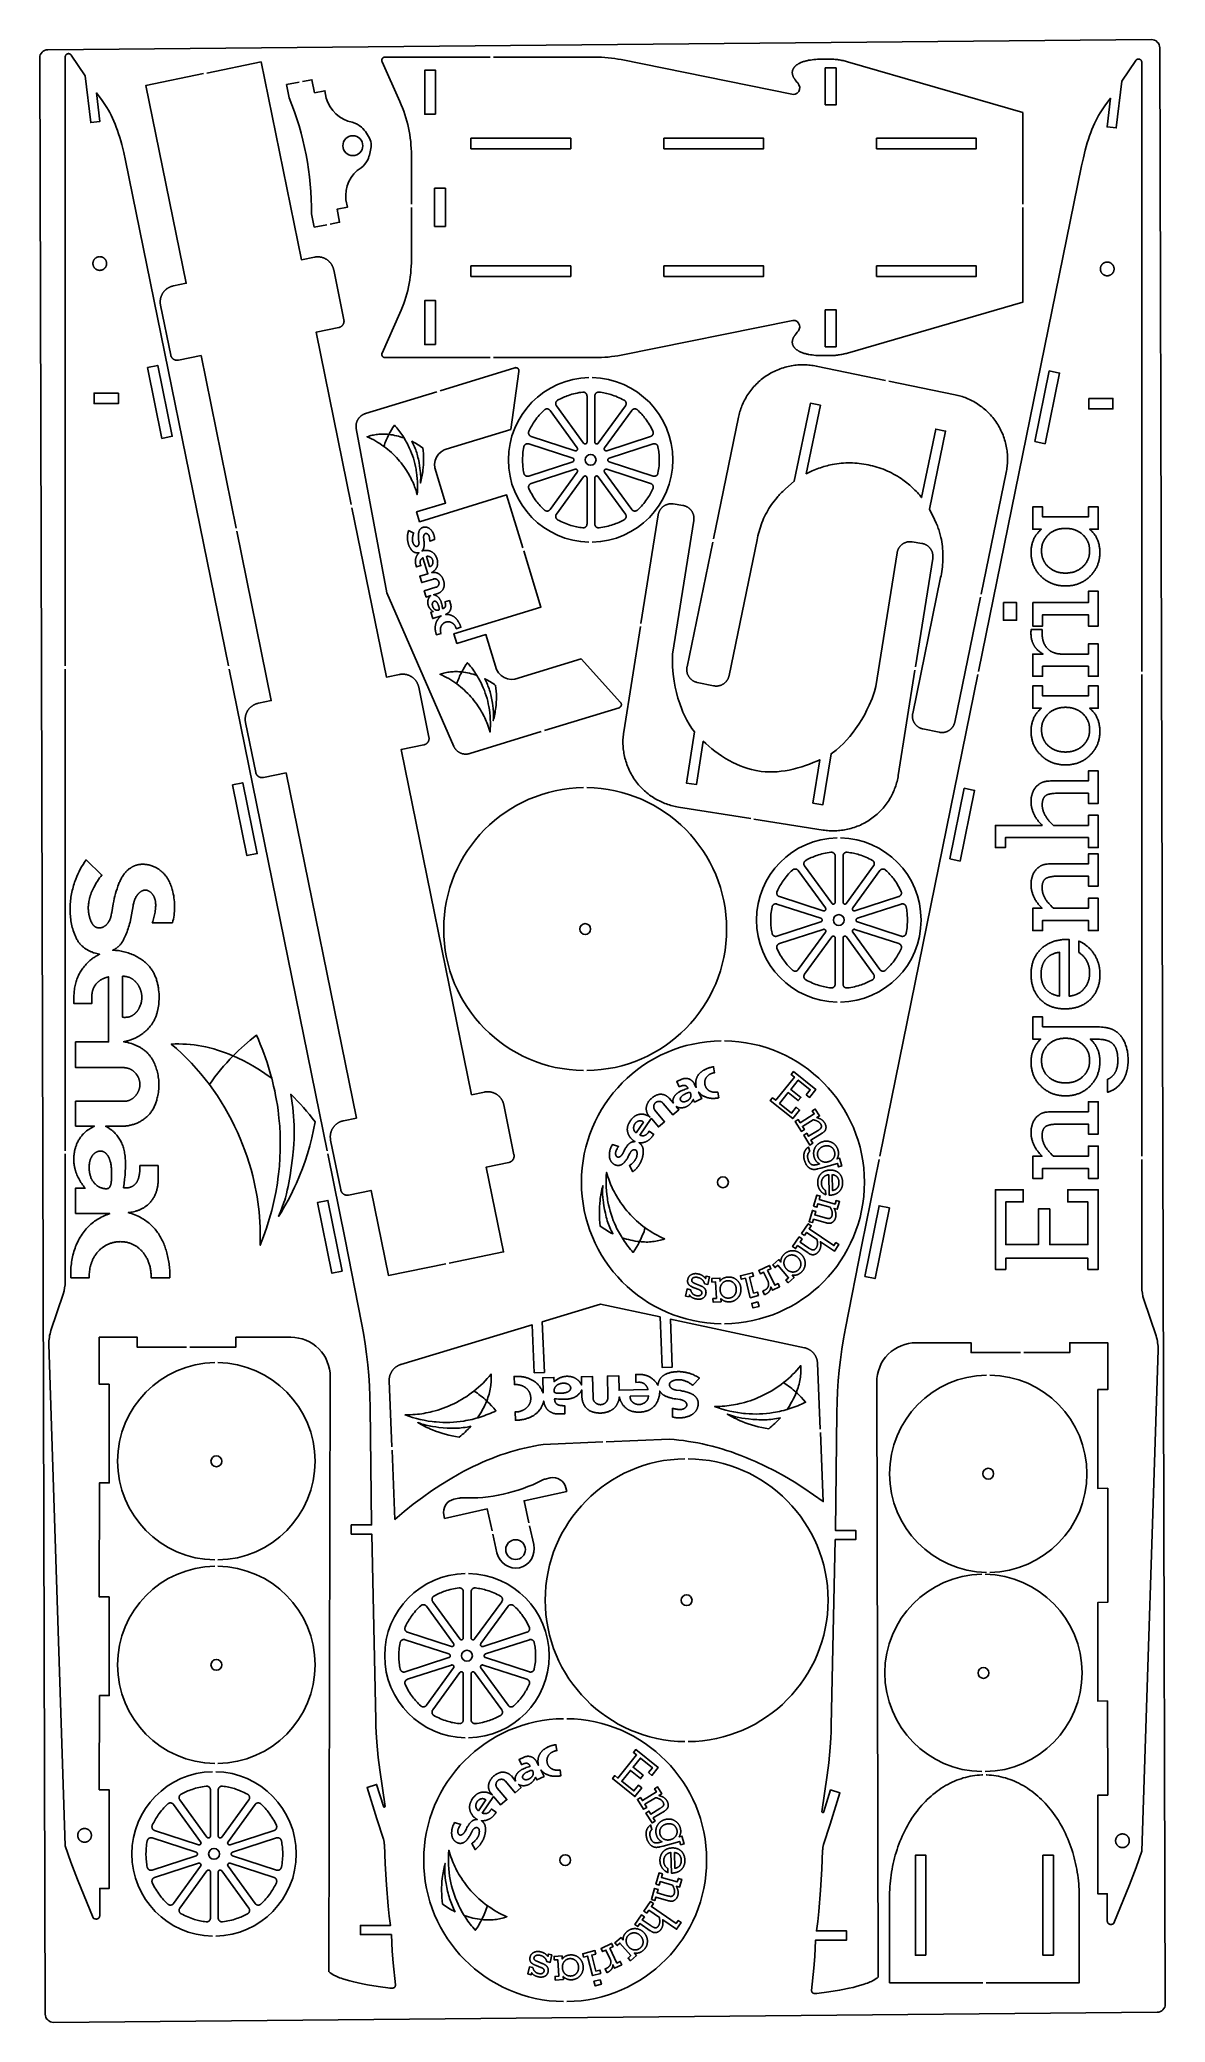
# Model space of a CAD drawing. Extents: x -2485 to -2143, y -68 to 535.
import ezdxf

# ---------------------------------------------------------------- set-up
doc = ezdxf.new("R2010")
doc.units = 0
doc.layers.add('Contorno', color=5, linetype='Continuous', true_color=0x0000ff)
doc.layers.add('Linha', color=1, linetype='Continuous')

msp = doc.modelspace()

# ---------------------------------------------------------------- linework, layer by layer
at = {"color": 7}
msp.add_lwpolyline([(-2482.28, 531.65), (-2146.82, 534.7, -0.416045), (-2144.29, 532.21), (-2142.6, -62.53, -0.412384), (-2145.07, -65.04), (-2480.54, -68.09, -0.416045), (-2483.06, -65.6), (-2484.75, 529.14, -0.412384)], format="xyb", close=True, dxfattribs=at)
at = {"layer": 'Contorno'}
for points in [[(-2476.99, 344.29), (-2476.98, 529.44), (-2476.98, 529.46), (-2476.98, 529.47), (-2476.98, 529.49), (-2476.98, 529.51), (-2476.98, 529.53), (-2476.98, 529.55), (-2476.97, 529.57), (-2476.97, 529.59), (-2476.97, 529.61), (-2476.96, 529.63), (-2476.96, 529.65), (-2476.96, 529.67), (-2476.95, 529.68), (-2476.95, 529.7), (-2476.94, 529.72), (-2476.93, 529.74), (-2476.93, 529.76), (-2476.92, 529.78), (-2476.91, 529.8), (-2476.91, 529.82), (-2476.9, 529.84), (-2476.89, 529.86), (-2476.88, 529.87), (-2476.87, 529.89), (-2476.86, 529.91), (-2476.85, 529.93), (-2476.84, 529.95), (-2476.83, 529.96), (-2476.82, 529.98), (-2476.81, 530), (-2476.8, 530.01), (-2476.79, 530.03), (-2476.77, 530.05), (-2476.76, 530.06), (-2476.75, 530.08), (-2476.73, 530.1), (-2476.72, 530.11), (-2476.71, 530.13), (-2476.69, 530.14), (-2476.68, 530.16), (-2476.66, 530.17), (-2476.65, 530.18), (-2476.63, 530.2), (-2476.62, 530.21), (-2476.6, 530.22), (-2476.59, 530.23), (-2476.57, 530.25), (-2476.55, 530.26), (-2476.54, 530.27), (-2476.52, 530.28), (-2476.5, 530.29), (-2476.49, 530.3), (-2476.47, 530.31), (-2476.45, 530.32), (-2476.44, 530.33), (-2476.42, 530.34), (-2476.4, 530.35), (-2476.38, 530.35), (-2476.37, 530.36), (-2476.35, 530.37), (-2476.33, 530.38), (-2476.31, 530.38), (-2476.29, 530.39), (-2476.28, 530.39), (-2476.26, 530.4), (-2476.24, 530.4), (-2476.22, 530.41), (-2476.2, 530.41), (-2476.19, 530.42), (-2476.17, 530.42), (-2476.15, 530.42), (-2476.13, 530.43), (-2476.11, 530.43), (-2476.09, 530.43), (-2476.07, 530.43), (-2476.05, 530.44), (-2476.03, 530.44), (-2476.01, 530.44), (-2475.99, 530.44), (-2475.97, 530.44), (-2475.95, 530.44), (-2475.93, 530.44), (-2475.91, 530.44), (-2475.89, 530.43), (-2475.87, 530.43), (-2475.85, 530.43), (-2475.83, 530.43), (-2475.81, 530.42), (-2475.79, 530.42), (-2475.77, 530.42), (-2475.75, 530.41), (-2475.73, 530.41), (-2475.71, 530.4), (-2475.69, 530.4), (-2475.67, 530.39), (-2475.65, 530.38), (-2475.63, 530.38), (-2475.61, 530.37), (-2475.59, 530.36), (-2475.57, 530.35), (-2475.56, 530.34), (-2475.54, 530.33), (-2475.52, 530.33), (-2475.5, 530.32), (-2475.48, 530.31), (-2475.47, 530.3), (-2475.45, 530.28), (-2475.43, 530.27), (-2475.41, 530.26), (-2475.4, 530.25), (-2475.38, 530.24), (-2475.37, 530.23), (-2475.35, 530.21), (-2475.34, 530.2), (-2475.32, 530.19), (-2475.31, 530.18), (-2475.29, 530.16), (-2475.28, 530.15), (-2475.26, 530.13), (-2475.25, 530.12), (-2475.24, 530.11), (-2475.22, 530.09), (-2475.21, 530.08), (-2475.2, 530.06), (-2475.19, 530.05), (-2475.18, 530.03), (-2475.17, 530.02), (-2475.16, 530), (-2470.88, 523.74), (-2469.22, 509.5), (-2466.44, 509.82), (-2467.45, 518.52), (-2466.55, 517.32), (-2465.76, 516.22), (-2464.29, 514.07), (-2463.85, 513.31), (-2463.42, 512.52), (-2463, 511.7), (-2462.6, 510.84), (-2462.21, 509.95), (-2461.83, 509.03), (-2461.46, 508.07), (-2461.1, 507.08), (-2460.76, 506.06), (-2460.43, 505), (-2460.11, 503.91), (-2459.8, 502.79), (-2459.22, 500.44), (-2458.69, 497.95), (-2427.39, 344.29)], [(-2390.02, 393.34), (-2400.7, 445.78), (-2393.84, 447.18), (-2393.8, 447.18), (-2393.75, 447.2), (-2393.71, 447.21), (-2393.67, 447.22), (-2393.62, 447.23), (-2393.58, 447.25), (-2393.53, 447.26), (-2393.49, 447.28), (-2393.45, 447.3), (-2393.4, 447.32), (-2393.36, 447.34), (-2393.32, 447.36), (-2393.27, 447.38), (-2393.23, 447.41), (-2393.19, 447.43), (-2393.15, 447.46), (-2393.11, 447.49), (-2393.07, 447.52), (-2393.03, 447.55), (-2392.99, 447.58), (-2392.95, 447.61), (-2392.91, 447.64), (-2392.87, 447.68), (-2392.83, 447.71), (-2392.8, 447.75), (-2392.76, 447.79), (-2392.73, 447.83), (-2392.69, 447.87), (-2392.66, 447.91), (-2392.63, 447.95), (-2392.6, 447.99), (-2392.57, 448.03), (-2392.54, 448.08), (-2392.52, 448.12), (-2392.49, 448.16), (-2392.47, 448.21), (-2392.44, 448.26), (-2392.42, 448.3), (-2392.4, 448.35), (-2392.38, 448.4), (-2392.36, 448.44), (-2392.35, 448.49), (-2392.33, 448.54), (-2392.32, 448.59), (-2392.3, 448.64), (-2392.29, 448.69), (-2392.28, 448.74), (-2392.27, 448.78), (-2392.26, 448.83), (-2392.26, 448.88), (-2392.25, 448.93), (-2392.25, 448.98), (-2392.24, 449.03), (-2392.24, 449.08), (-2392.24, 449.12), (-2392.24, 449.17), (-2392.24, 449.22), (-2392.24, 449.26), (-2392.25, 449.31), (-2392.25, 449.36), (-2392.26, 449.4), (-2392.26, 449.45), (-2392.27, 449.49), (-2392.28, 449.53), (-2395.36, 464.67), (-2395.39, 464.78), (-2395.41, 464.89), (-2395.44, 465), (-2395.47, 465.11), (-2395.51, 465.22), (-2395.54, 465.33), (-2395.58, 465.44), (-2395.63, 465.55), (-2395.67, 465.66), (-2395.72, 465.77), (-2395.77, 465.87), (-2395.83, 465.98), (-2395.88, 466.09), (-2395.95, 466.2), (-2396.01, 466.3), (-2396.07, 466.41), (-2396.14, 466.51), (-2396.22, 466.61), (-2396.29, 466.71), (-2396.37, 466.81), (-2396.45, 466.91), (-2396.53, 467.01), (-2396.62, 467.1), (-2396.71, 467.19), (-2396.8, 467.28), (-2396.89, 467.37), (-2396.99, 467.45), (-2397.09, 467.54), (-2397.19, 467.62), (-2397.29, 467.7), (-2397.4, 467.77), (-2397.5, 467.85), (-2397.61, 467.92), (-2397.72, 467.98), (-2397.84, 468.05), (-2397.95, 468.11), (-2398.06, 468.17), (-2398.18, 468.22), (-2398.3, 468.27), (-2398.42, 468.32), (-2398.54, 468.37), (-2398.66, 468.41), (-2398.78, 468.45), (-2398.9, 468.49), (-2399.02, 468.52), (-2399.14, 468.55), (-2399.27, 468.57), (-2399.39, 468.6), (-2399.51, 468.62), (-2399.63, 468.64), (-2399.75, 468.65), (-2399.87, 468.66), (-2399.99, 468.67), (-2400.11, 468.67), (-2400.23, 468.68), (-2400.35, 468.67), (-2400.47, 468.67), (-2400.59, 468.66), (-2400.7, 468.66), (-2400.82, 468.64), (-2400.93, 468.63), (-2401.04, 468.61), (-2401.15, 468.6), (-2401.26, 468.57), (-2405.18, 467.78), (-2417.43, 527.92), (-2433.95, 524.56)], [(-2347.84, 529.41), (-2379.75, 529.41), (-2379.78, 529.41), (-2379.81, 529.41), (-2379.84, 529.4), (-2379.87, 529.4), (-2379.9, 529.4), (-2379.93, 529.39), (-2379.96, 529.38), (-2379.99, 529.38), (-2380.02, 529.37), (-2380.05, 529.36), (-2380.08, 529.35), (-2380.11, 529.34), (-2380.14, 529.33), (-2380.17, 529.31), (-2380.2, 529.3), (-2380.23, 529.29), (-2380.26, 529.27), (-2380.28, 529.25), (-2380.31, 529.24), (-2380.34, 529.22), (-2380.36, 529.2), (-2380.39, 529.18), (-2380.41, 529.16), (-2380.43, 529.14), (-2380.46, 529.12), (-2380.48, 529.09), (-2380.5, 529.07), (-2380.52, 529.05), (-2380.54, 529.02), (-2380.56, 529), (-2380.57, 528.98), (-2380.59, 528.95), (-2380.61, 528.93), (-2380.62, 528.9), (-2380.64, 528.87), (-2380.65, 528.85), (-2380.66, 528.82), (-2380.67, 528.79), (-2380.69, 528.76), (-2380.7, 528.73), (-2380.71, 528.7), (-2380.72, 528.67), (-2380.72, 528.64), (-2380.73, 528.61), (-2380.74, 528.58), (-2380.74, 528.55), (-2380.74, 528.52), (-2380.75, 528.48), (-2380.75, 528.45), (-2380.75, 528.42), (-2380.75, 528.39), (-2380.75, 528.36), (-2380.75, 528.33), (-2380.74, 528.29), (-2380.74, 528.26), (-2380.74, 528.23), (-2380.73, 528.2), (-2380.72, 528.17), (-2380.71, 528.14), (-2380.71, 528.11), (-2380.7, 528.08), (-2380.69, 528.05), (-2380.68, 528.03), (-2380.66, 528), (-2375.25, 515.89), (-2374.83, 514.93), (-2374.44, 513.96), (-2374.08, 512.97), (-2373.74, 511.98), (-2373.43, 510.97), (-2373.14, 509.96), (-2372.88, 508.94), (-2372.64, 507.91), (-2372.44, 506.87), (-2372.26, 505.84), (-2372.11, 504.79), (-2371.98, 503.75), (-2371.89, 502.7), (-2371.82, 501.65), (-2371.78, 500.61), (-2371.76, 499.56), (-2371.76, 484.71)], [(-2185.95, 484.71), (-2185.95, 512.54), (-2239.17, 528), (-2239.51, 528.09), (-2239.86, 528.18), (-2240.2, 528.26), (-2240.54, 528.34), (-2240.89, 528.41), (-2241.24, 528.48), (-2241.59, 528.54), (-2241.93, 528.59), (-2242.28, 528.64), (-2242.63, 528.68), (-2242.99, 528.71), (-2243.34, 528.74), (-2243.69, 528.76), (-2244.04, 528.78), (-2244.4, 528.79), (-2244.75, 528.79), (-2246.71, 528.79), (-2247.24, 528.78), (-2247.78, 528.77), (-2248.32, 528.74), (-2248.87, 528.7), (-2249.41, 528.65), (-2249.95, 528.59), (-2250.48, 528.51), (-2251.01, 528.42), (-2251.27, 528.36), (-2251.54, 528.3), (-2251.8, 528.24), (-2252.07, 528.17), (-2252.33, 528.09), (-2252.59, 528.01), (-2252.85, 527.92), (-2253.1, 527.83), (-2253.35, 527.73), (-2253.6, 527.62), (-2253.72, 527.56), (-2253.85, 527.5), (-2253.97, 527.43), (-2254.09, 527.37), (-2254.21, 527.3), (-2254.33, 527.23), (-2254.44, 527.15), (-2254.55, 527.07), (-2254.67, 527), (-2254.77, 526.91), (-2254.88, 526.83), (-2254.98, 526.74), (-2255.05, 526.68), (-2255.11, 526.62), (-2255.17, 526.56), (-2255.23, 526.49), (-2255.29, 526.43), (-2255.35, 526.36), (-2255.4, 526.3), (-2255.46, 526.23), (-2255.51, 526.16), (-2255.56, 526.08), (-2255.6, 526.01), (-2255.65, 525.94), (-2255.69, 525.86), (-2255.73, 525.78), (-2255.77, 525.7), (-2255.8, 525.62), (-2255.83, 525.54), (-2255.86, 525.47), (-2255.88, 525.39), (-2255.91, 525.31), (-2255.93, 525.24), (-2255.94, 525.16), (-2255.96, 525.08), (-2255.97, 525), (-2255.98, 524.92), (-2255.98, 524.85), (-2255.98, 524.77), (-2255.99, 524.69), (-2255.98, 524.61), (-2255.98, 524.53), (-2255.97, 524.45), (-2255.97, 524.37), (-2255.95, 524.27), (-2255.94, 524.18), (-2255.92, 524.09), (-2255.9, 524), (-2255.87, 523.91), (-2255.85, 523.82), (-2255.82, 523.73), (-2255.79, 523.65), (-2255.75, 523.56), (-2255.72, 523.47), (-2255.68, 523.39), (-2255.64, 523.3), (-2255.6, 523.22), (-2255.55, 523.13), (-2255.51, 523.05), (-2255.46, 522.97), (-2255.41, 522.89), (-2255.36, 522.81), (-2255.26, 522.65), (-2255.15, 522.5), (-2255.04, 522.35), (-2254.92, 522.2), (-2254.8, 522.06), (-2254.68, 521.92), (-2254.35, 521.56), (-2253.96, 520.96), (-2253.69, 520.23), (-2253.75, 519.57), (-2254.03, 518.96), (-2254.49, 518.48), (-2255.09, 518.17), (-2255.75, 518.07), (-2256.11, 518.14), (-2308.01, 528.62), (-2308.99, 528.8), (-2309.97, 528.96), (-2310.96, 529.1), (-2311.95, 529.21), (-2312.94, 529.3), (-2313.93, 529.36), (-2314.93, 529.39), (-2315.92, 529.41), (-2346.84, 529.41)], [(-2149.75, 342.64), (-2149.76, 527.79), (-2149.76, 527.81), (-2149.76, 527.83), (-2149.76, 527.85), (-2149.76, 527.87), (-2149.76, 527.88), (-2149.76, 527.9), (-2149.76, 527.92), (-2149.77, 527.94), (-2149.77, 527.96), (-2149.77, 527.98), (-2149.78, 528), (-2149.78, 528.02), (-2149.79, 528.04), (-2149.79, 528.06), (-2149.8, 528.08), (-2149.8, 528.1), (-2149.81, 528.11), (-2149.82, 528.13), (-2149.82, 528.15), (-2149.83, 528.17), (-2149.84, 528.19), (-2149.85, 528.21), (-2149.86, 528.23), (-2149.86, 528.24), (-2149.87, 528.26), (-2149.88, 528.28), (-2149.89, 528.3), (-2149.9, 528.32), (-2149.92, 528.33), (-2149.93, 528.35), (-2149.94, 528.37), (-2149.95, 528.38), (-2149.96, 528.4), (-2149.98, 528.42), (-2149.99, 528.43), (-2150, 528.45), (-2150.02, 528.46), (-2150.03, 528.48), (-2150.04, 528.49), (-2150.06, 528.51), (-2150.07, 528.52), (-2150.09, 528.54), (-2150.1, 528.55), (-2150.12, 528.56), (-2150.13, 528.57), (-2150.15, 528.59), (-2150.17, 528.6), (-2150.18, 528.61), (-2150.2, 528.62), (-2150.22, 528.63), (-2150.23, 528.64), (-2150.25, 528.65), (-2150.27, 528.66), (-2150.28, 528.67), (-2150.3, 528.68), (-2150.32, 528.69), (-2150.34, 528.7), (-2150.35, 528.71), (-2150.37, 528.71), (-2150.39, 528.72), (-2150.41, 528.73), (-2150.43, 528.73), (-2150.44, 528.74), (-2150.46, 528.75), (-2150.48, 528.75), (-2150.5, 528.76), (-2150.51, 528.76), (-2150.53, 528.77), (-2150.55, 528.77), (-2150.57, 528.77), (-2150.59, 528.78), (-2150.61, 528.78), (-2150.63, 528.78), (-2150.65, 528.79), (-2150.67, 528.79), (-2150.69, 528.79), (-2150.71, 528.79), (-2150.73, 528.79), (-2150.75, 528.79), (-2150.77, 528.79), (-2150.79, 528.79), (-2150.81, 528.79), (-2150.83, 528.79), (-2150.85, 528.79), (-2150.87, 528.78), (-2150.89, 528.78), (-2150.91, 528.78), (-2150.93, 528.78), (-2150.95, 528.77), (-2150.97, 528.77), (-2150.99, 528.76), (-2151.01, 528.76), (-2151.03, 528.75), (-2151.05, 528.75), (-2151.07, 528.74), (-2151.09, 528.73), (-2151.11, 528.73), (-2151.12, 528.72), (-2151.14, 528.71), (-2151.16, 528.7), (-2151.18, 528.7), (-2151.2, 528.69), (-2151.22, 528.68), (-2151.24, 528.67), (-2151.25, 528.66), (-2151.27, 528.65), (-2151.29, 528.64), (-2151.31, 528.63), (-2151.32, 528.62), (-2151.34, 528.6), (-2151.35, 528.59), (-2151.37, 528.58), (-2151.39, 528.57), (-2151.4, 528.55), (-2151.42, 528.54), (-2151.43, 528.53), (-2151.45, 528.51), (-2151.46, 528.5), (-2151.47, 528.49), (-2151.49, 528.47), (-2151.5, 528.46), (-2151.51, 528.44), (-2151.53, 528.43), (-2151.54, 528.41), (-2151.55, 528.4), (-2151.56, 528.38), (-2151.57, 528.37), (-2151.58, 528.35), (-2155.85, 522.09), (-2157.52, 507.85), (-2160.3, 508.18), (-2159.28, 516.87), (-2160.19, 515.67), (-2160.98, 514.57), (-2162.45, 512.42), (-2162.89, 511.66), (-2163.32, 510.88), (-2163.73, 510.05), (-2164.14, 509.2), (-2164.53, 508.31), (-2164.91, 507.38), (-2165.28, 506.43), (-2165.63, 505.44), (-2165.98, 504.41), (-2166.31, 503.36), (-2166.63, 502.26), (-2166.94, 501.14), (-2167.52, 498.79), (-2168.05, 496.3), (-2199.35, 342.64)], [(-2434.93, 524.36), (-2452.44, 520.79), (-2440.19, 460.65), (-2444.11, 459.85), (-2444.22, 459.83), (-2444.32, 459.8), (-2444.43, 459.77), (-2444.54, 459.74), (-2444.65, 459.7), (-2444.76, 459.67), (-2444.87, 459.63), (-2444.98, 459.59), (-2445.09, 459.54), (-2445.2, 459.49), (-2445.31, 459.44), (-2445.42, 459.38), (-2445.52, 459.33), (-2445.63, 459.27), (-2445.74, 459.2), (-2445.84, 459.14), (-2445.94, 459.07), (-2446.05, 459), (-2446.15, 458.92), (-2446.25, 458.84), (-2446.34, 458.76), (-2446.44, 458.68), (-2446.53, 458.59), (-2446.63, 458.5), (-2446.72, 458.41), (-2446.8, 458.32), (-2446.89, 458.22), (-2446.97, 458.12), (-2447.05, 458.02), (-2447.13, 457.92), (-2447.21, 457.81), (-2447.28, 457.71), (-2447.35, 457.6), (-2447.42, 457.49), (-2447.48, 457.38), (-2447.54, 457.26), (-2447.6, 457.15), (-2447.66, 457.03), (-2447.71, 456.91), (-2447.76, 456.79), (-2447.8, 456.68), (-2447.84, 456.56), (-2447.88, 456.43), (-2447.92, 456.31), (-2447.95, 456.19), (-2447.98, 456.07), (-2448.01, 455.95), (-2448.03, 455.82), (-2448.05, 455.7), (-2448.07, 455.58), (-2448.08, 455.46), (-2448.09, 455.34), (-2448.1, 455.22), (-2448.11, 455.1), (-2448.11, 454.98), (-2448.11, 454.86), (-2448.1, 454.74), (-2448.1, 454.63), (-2448.09, 454.51), (-2448.08, 454.4), (-2448.06, 454.28), (-2448.05, 454.17), (-2448.03, 454.06), (-2448.01, 453.95), (-2444.93, 438.81), (-2444.92, 438.77), (-2444.91, 438.73), (-2444.89, 438.68), (-2444.88, 438.64), (-2444.87, 438.59), (-2444.85, 438.55), (-2444.84, 438.51), (-2444.82, 438.46), (-2444.8, 438.42), (-2444.78, 438.38), (-2444.76, 438.33), (-2444.74, 438.29), (-2444.72, 438.25), (-2444.69, 438.2), (-2444.67, 438.16), (-2444.64, 438.12), (-2444.61, 438.08), (-2444.58, 438.04), (-2444.55, 438), (-2444.52, 437.96), (-2444.49, 437.92), (-2444.46, 437.88), (-2444.42, 437.84), (-2444.39, 437.8), (-2444.35, 437.77), (-2444.31, 437.73), (-2444.27, 437.7), (-2444.24, 437.67), (-2444.2, 437.63), (-2444.15, 437.6), (-2444.11, 437.57), (-2444.07, 437.54), (-2444.03, 437.52), (-2443.98, 437.49), (-2443.94, 437.46), (-2443.89, 437.44), (-2443.84, 437.42), (-2443.8, 437.39), (-2443.75, 437.37), (-2443.7, 437.35), (-2443.66, 437.33), (-2443.61, 437.32), (-2443.56, 437.3), (-2443.51, 437.29), (-2443.46, 437.27), (-2443.41, 437.26), (-2443.36, 437.25), (-2443.32, 437.24), (-2443.27, 437.23), (-2443.22, 437.23), (-2443.17, 437.22), (-2443.12, 437.22), (-2443.07, 437.21), (-2443.02, 437.21), (-2442.98, 437.21), (-2442.93, 437.21), (-2442.88, 437.21), (-2442.84, 437.22), (-2442.79, 437.22), (-2442.74, 437.22), (-2442.7, 437.23), (-2442.65, 437.24), (-2442.61, 437.24), (-2442.57, 437.25), (-2435.71, 438.65), (-2425.03, 386.21)], [(-2371.76, 483.71), (-2371.76, 467.86), (-2371.78, 466.82), (-2371.82, 465.77), (-2371.89, 464.72), (-2371.98, 463.68), (-2372.11, 462.63), (-2372.26, 461.59), (-2372.44, 460.55), (-2372.64, 459.51), (-2372.88, 458.48), (-2373.14, 457.46), (-2373.43, 456.45), (-2373.74, 455.44), (-2374.08, 454.45), (-2374.44, 453.46), (-2374.83, 452.49), (-2375.25, 451.53), (-2380.66, 439.42), (-2380.68, 439.4), (-2380.69, 439.37), (-2380.7, 439.34), (-2380.71, 439.31), (-2380.71, 439.28), (-2380.72, 439.25), (-2380.73, 439.22), (-2380.74, 439.19), (-2380.74, 439.16), (-2380.74, 439.13), (-2380.75, 439.1), (-2380.75, 439.07), (-2380.75, 439.03), (-2380.75, 439), (-2380.75, 438.97), (-2380.75, 438.94), (-2380.74, 438.91), (-2380.74, 438.88), (-2380.74, 438.84), (-2380.73, 438.81), (-2380.72, 438.78), (-2380.72, 438.75), (-2380.71, 438.72), (-2380.7, 438.69), (-2380.69, 438.66), (-2380.67, 438.63), (-2380.66, 438.61), (-2380.65, 438.58), (-2380.64, 438.55), (-2380.62, 438.52), (-2380.61, 438.5), (-2380.59, 438.47), (-2380.57, 438.45), (-2380.56, 438.42), (-2380.54, 438.4), (-2380.52, 438.38), (-2380.5, 438.35), (-2380.48, 438.33), (-2380.46, 438.31), (-2380.43, 438.29), (-2380.41, 438.26), (-2380.39, 438.24), (-2380.36, 438.22), (-2380.34, 438.21), (-2380.31, 438.19), (-2380.28, 438.17), (-2380.26, 438.15), (-2380.23, 438.14), (-2380.2, 438.12), (-2380.17, 438.11), (-2380.14, 438.1), (-2380.11, 438.08), (-2380.08, 438.07), (-2380.05, 438.06), (-2380.02, 438.05), (-2379.99, 438.05), (-2379.96, 438.04), (-2379.93, 438.03), (-2379.9, 438.03), (-2379.87, 438.02), (-2379.84, 438.02), (-2379.81, 438.02), (-2379.78, 438.02), (-2379.75, 438.02), (-2347.84, 438.02)], [(-2346.84, 438.02), (-2315.92, 438.02), (-2314.93, 438.03), (-2313.93, 438.07), (-2312.94, 438.13), (-2311.95, 438.21), (-2310.96, 438.33), (-2309.97, 438.46), (-2308.99, 438.62), (-2308.01, 438.81), (-2255.79, 449.35), (-2255.14, 449.27), (-2254.54, 448.98), (-2254.06, 448.51), (-2253.77, 447.9), (-2253.69, 447.3), (-2253.85, 446.72), (-2254.14, 446.15), (-2254.41, 445.82), (-2254.48, 445.72), (-2254.94, 445.2), (-2255.04, 445.08), (-2255.15, 444.93), (-2255.26, 444.77), (-2255.36, 444.62), (-2255.41, 444.54), (-2255.46, 444.45), (-2255.51, 444.37), (-2255.55, 444.29), (-2255.6, 444.21), (-2255.64, 444.12), (-2255.68, 444.04), (-2255.72, 443.95), (-2255.75, 443.86), (-2255.79, 443.78), (-2255.82, 443.69), (-2255.85, 443.6), (-2255.87, 443.51), (-2255.9, 443.42), (-2255.92, 443.33), (-2255.94, 443.24), (-2255.95, 443.15), (-2255.97, 443.06), (-2255.97, 442.98), (-2255.98, 442.9), (-2255.98, 442.82), (-2255.99, 442.74), (-2255.98, 442.66), (-2255.98, 442.58), (-2255.98, 442.5), (-2255.97, 442.42), (-2255.96, 442.34), (-2255.94, 442.26), (-2255.93, 442.19), (-2255.91, 442.11), (-2255.88, 442.03), (-2255.86, 441.96), (-2255.83, 441.88), (-2255.8, 441.8), (-2255.77, 441.72), (-2255.73, 441.64), (-2255.69, 441.56), (-2255.65, 441.49), (-2255.6, 441.41), (-2255.56, 441.34), (-2255.51, 441.27), (-2255.46, 441.2), (-2255.4, 441.13), (-2255.35, 441.06), (-2255.29, 440.99), (-2255.23, 440.93), (-2255.17, 440.87), (-2255.11, 440.8), (-2255.05, 440.74), (-2254.98, 440.68), (-2254.88, 440.6), (-2254.77, 440.51), (-2254.67, 440.43), (-2254.55, 440.35), (-2254.44, 440.27), (-2254.33, 440.2), (-2254.21, 440.13), (-2254.09, 440.06), (-2253.97, 439.99), (-2253.85, 439.93), (-2253.72, 439.87), (-2253.6, 439.81), (-2253.35, 439.7), (-2253.1, 439.6), (-2252.85, 439.5), (-2252.59, 439.41), (-2252.33, 439.33), (-2252.07, 439.26), (-2251.8, 439.19), (-2251.54, 439.12), (-2251.27, 439.06), (-2251.01, 439.01), (-2250.48, 438.91), (-2249.95, 438.83), (-2249.41, 438.77), (-2248.87, 438.72), (-2248.32, 438.68), (-2247.78, 438.65), (-2247.24, 438.64), (-2246.71, 438.63), (-2244.75, 438.63), (-2244.4, 438.64), (-2244.04, 438.65), (-2243.69, 438.66), (-2243.34, 438.68), (-2242.99, 438.71), (-2242.63, 438.75), (-2242.28, 438.79), (-2241.93, 438.83), (-2241.59, 438.89), (-2241.24, 438.95), (-2240.89, 439.01), (-2240.54, 439.08), (-2240.2, 439.16), (-2239.86, 439.24), (-2239.51, 439.33), (-2239.17, 439.43), (-2185.95, 454.88), (-2185.95, 483.71)], [(-2337.89, 380.19), (-2342.82, 396.27), (-2369.27, 388.15), (-2370.18, 391.12), (-2361.39, 393.81), (-2364.66, 404.48), (-2364.74, 405.61), (-2364.56, 406.72), (-2364.16, 407.74), (-2363.54, 408.65), (-2362.72, 409.42), (-2361.76, 409.98), (-2361.18, 410.16), (-2341.55, 416.19), (-2339.07, 433.84), (-2339.07, 433.87), (-2339.06, 433.9), (-2339.06, 433.93), (-2339.06, 433.96), (-2339.06, 433.99), (-2339.06, 434.02), (-2339.06, 434.05), (-2339.07, 434.08), (-2339.07, 434.12), (-2339.07, 434.15), (-2339.08, 434.18), (-2339.09, 434.21), (-2339.09, 434.24), (-2339.1, 434.27), (-2339.11, 434.3), (-2339.12, 434.33), (-2339.14, 434.36), (-2339.15, 434.39), (-2339.16, 434.42), (-2339.18, 434.45), (-2339.19, 434.48), (-2339.21, 434.5), (-2339.23, 434.53), (-2339.24, 434.56), (-2339.26, 434.58), (-2339.28, 434.61), (-2339.3, 434.63), (-2339.32, 434.65), (-2339.34, 434.68), (-2339.37, 434.7), (-2339.39, 434.72), (-2339.41, 434.74), (-2339.43, 434.76), (-2339.46, 434.78), (-2339.48, 434.79), (-2339.51, 434.81), (-2339.53, 434.83), (-2339.56, 434.84), (-2339.59, 434.86), (-2339.62, 434.87), (-2339.64, 434.89), (-2339.67, 434.9), (-2339.7, 434.91), (-2339.73, 434.92), (-2339.76, 434.93), (-2339.79, 434.94), (-2339.83, 434.95), (-2339.86, 434.96), (-2339.89, 434.96), (-2339.92, 434.97), (-2339.95, 434.97), (-2339.98, 434.97), (-2340.01, 434.98), (-2340.05, 434.98), (-2340.08, 434.98), (-2340.11, 434.98), (-2340.14, 434.97), (-2340.17, 434.97), (-2340.2, 434.97), (-2340.23, 434.96), (-2340.26, 434.96), (-2340.29, 434.95), (-2340.32, 434.94), (-2340.35, 434.93), (-2363.06, 427.97)], [(-2227.62, 431.09), (-2248.73, 435.44), (-2249.17, 435.53), (-2249.61, 435.6), (-2250.06, 435.67), (-2250.51, 435.73), (-2250.97, 435.77), (-2251.43, 435.81), (-2251.89, 435.84), (-2252.36, 435.85), (-2252.84, 435.85), (-2253.31, 435.85), (-2253.79, 435.83), (-2254.28, 435.8), (-2254.76, 435.76), (-2255.25, 435.7), (-2255.74, 435.63), (-2256.23, 435.55), (-2256.71, 435.46), (-2257.2, 435.36), (-2257.69, 435.24), (-2258.18, 435.11), (-2258.67, 434.97), (-2259.15, 434.81), (-2259.63, 434.64), (-2260.11, 434.46), (-2260.58, 434.26), (-2261.05, 434.06), (-2261.52, 433.84), (-2261.98, 433.61), (-2262.44, 433.36), (-2262.89, 433.11), (-2263.33, 432.84), (-2263.77, 432.56), (-2264.19, 432.27), (-2264.61, 431.97), (-2265.03, 431.66), (-2265.43, 431.33), (-2265.83, 431), (-2266.21, 430.66), (-2266.59, 430.31), (-2266.95, 429.95), (-2267.31, 429.58), (-2267.66, 429.21), (-2267.99, 428.83), (-2268.31, 428.44), (-2268.63, 428.04), (-2268.93, 427.64), (-2269.22, 427.23), (-2269.5, 426.82), (-2269.76, 426.4), (-2270.02, 425.98), (-2270.26, 425.55), (-2270.49, 425.12), (-2270.71, 424.69), (-2270.92, 424.26), (-2271.11, 423.82), (-2271.29, 423.39), (-2271.47, 422.95), (-2271.63, 422.51), (-2271.78, 422.07), (-2271.91, 421.63), (-2272.04, 421.2), (-2272.16, 420.76), (-2272.26, 420.32), (-2272.36, 419.89), (-2279.97, 382.93)], [(-2198.58, 366.16), (-2190.96, 403.12), (-2190.88, 403.56), (-2190.8, 404), (-2190.73, 404.44), (-2190.68, 404.9), (-2190.63, 405.35), (-2190.59, 405.82), (-2190.57, 406.28), (-2190.55, 406.75), (-2190.55, 407.23), (-2190.56, 407.7), (-2190.58, 408.18), (-2190.61, 408.67), (-2190.65, 409.15), (-2190.7, 409.64), (-2190.77, 410.13), (-2190.85, 410.61), (-2190.94, 411.1), (-2191.05, 411.59), (-2191.16, 412.08), (-2191.29, 412.57), (-2191.44, 413.05), (-2191.59, 413.54), (-2191.76, 414.02), (-2191.94, 414.5), (-2192.14, 414.97), (-2192.35, 415.44), (-2192.57, 415.91), (-2192.8, 416.37), (-2193.04, 416.83), (-2193.3, 417.27), (-2193.56, 417.72), (-2193.84, 418.15), (-2194.13, 418.58), (-2194.44, 419), (-2194.75, 419.42), (-2195.07, 419.82), (-2195.4, 420.22), (-2195.74, 420.6), (-2196.09, 420.98), (-2196.45, 421.34), (-2196.82, 421.7), (-2197.19, 422.04), (-2197.58, 422.38), (-2197.97, 422.7), (-2198.36, 423.02), (-2198.77, 423.32), (-2199.17, 423.61), (-2199.59, 423.88), (-2200, 424.15), (-2200.42, 424.4), (-2200.85, 424.65), (-2201.28, 424.88), (-2201.71, 425.1), (-2202.14, 425.3), (-2202.58, 425.5), (-2203.02, 425.68), (-2203.45, 425.86), (-2203.89, 426.02), (-2204.33, 426.17), (-2204.77, 426.3), (-2205.21, 426.43), (-2205.64, 426.55), (-2206.08, 426.65), (-2206.51, 426.74), (-2226.64, 430.89)], [(-2364.01, 427.67), (-2385.76, 421), (-2385.84, 420.97), (-2385.92, 420.95), (-2386, 420.92), (-2386.08, 420.89), (-2386.16, 420.85), (-2386.25, 420.82), (-2386.33, 420.78), (-2386.41, 420.74), (-2386.48, 420.7), (-2386.56, 420.65), (-2386.64, 420.61), (-2386.72, 420.56), (-2386.8, 420.51), (-2386.87, 420.46), (-2386.95, 420.41), (-2387.02, 420.35), (-2387.1, 420.29), (-2387.17, 420.23), (-2387.24, 420.17), (-2387.31, 420.11), (-2387.38, 420.04), (-2387.45, 419.97), (-2387.51, 419.91), (-2387.58, 419.83), (-2387.64, 419.76), (-2387.7, 419.69), (-2387.76, 419.61), (-2387.82, 419.54), (-2387.87, 419.46), (-2387.93, 419.38), (-2387.98, 419.29), (-2388.03, 419.21), (-2388.08, 419.13), (-2388.13, 419.04), (-2388.17, 418.96), (-2388.21, 418.87), (-2388.25, 418.78), (-2388.29, 418.69), (-2388.33, 418.6), (-2388.36, 418.51), (-2388.39, 418.42), (-2388.42, 418.33), (-2388.44, 418.24), (-2388.47, 418.15), (-2388.49, 418.06), (-2388.51, 417.96), (-2388.53, 417.87), (-2388.54, 417.78), (-2388.56, 417.69), (-2388.57, 417.6), (-2388.58, 417.5), (-2388.58, 417.41), (-2388.59, 417.32), (-2388.59, 417.23), (-2388.59, 417.14), (-2388.59, 417.05), (-2388.58, 416.96), (-2388.58, 416.87), (-2388.57, 416.79), (-2388.56, 416.7), (-2388.55, 416.61), (-2388.54, 416.53), (-2388.53, 416.51), (-2379.19, 366.48), (-2358.86, 319.81), (-2358.86, 319.8), (-2358.82, 319.72), (-2358.78, 319.64), (-2358.74, 319.56), (-2358.7, 319.49), (-2358.65, 319.41), (-2358.61, 319.34), (-2358.56, 319.26), (-2358.51, 319.19), (-2358.45, 319.11), (-2358.4, 319.04), (-2358.34, 318.97), (-2358.28, 318.9), (-2358.22, 318.83), (-2358.16, 318.76), (-2358.1, 318.69), (-2358.03, 318.62), (-2357.96, 318.56), (-2357.89, 318.49), (-2357.82, 318.43), (-2357.75, 318.37), (-2357.67, 318.31), (-2357.6, 318.25), (-2357.52, 318.2), (-2357.44, 318.14), (-2357.36, 318.09), (-2357.27, 318.04), (-2357.19, 317.99), (-2357.11, 317.94), (-2357.02, 317.9), (-2356.93, 317.86), (-2356.85, 317.82), (-2356.76, 317.78), (-2356.67, 317.74), (-2356.58, 317.71), (-2356.49, 317.68), (-2356.39, 317.65), (-2356.3, 317.62), (-2356.21, 317.6), (-2356.11, 317.57), (-2356.02, 317.55), (-2355.93, 317.54), (-2355.83, 317.52), (-2355.74, 317.51), (-2355.65, 317.5), (-2355.55, 317.49), (-2355.46, 317.48), (-2355.37, 317.48), (-2355.27, 317.47), (-2355.18, 317.47), (-2355.09, 317.48), (-2355, 317.48), (-2354.91, 317.49), (-2354.82, 317.5), (-2354.73, 317.51), (-2354.64, 317.52), (-2354.55, 317.53), (-2354.47, 317.55), (-2354.38, 317.56), (-2354.3, 317.58), (-2354.22, 317.6), (-2354.13, 317.63), (-2354.05, 317.65), (-2332.3, 324.32)], [(-2280.17, 381.95), (-2287.99, 344), (-2288.01, 343.92), (-2288.02, 343.83), (-2288.04, 343.74), (-2288.05, 343.65), (-2288.06, 343.56), (-2288.06, 343.47), (-2288.07, 343.37), (-2288.07, 343.28), (-2288.07, 343.18), (-2288.07, 343.09), (-2288.07, 342.99), (-2288.06, 342.9), (-2288.05, 342.8), (-2288.04, 342.7), (-2288.03, 342.6), (-2288.01, 342.51), (-2287.99, 342.41), (-2287.97, 342.31), (-2287.95, 342.21), (-2287.92, 342.11), (-2287.9, 342.02), (-2287.86, 341.92), (-2287.83, 341.82), (-2287.79, 341.73), (-2287.76, 341.63), (-2287.71, 341.54), (-2287.67, 341.45), (-2287.62, 341.35), (-2287.57, 341.26), (-2287.52, 341.17), (-2287.47, 341.08), (-2287.41, 341), (-2287.36, 340.91), (-2287.3, 340.83), (-2287.23, 340.75), (-2287.17, 340.66), (-2287.1, 340.59), (-2287.03, 340.51), (-2286.96, 340.43), (-2286.89, 340.36), (-2286.82, 340.29), (-2286.74, 340.22), (-2286.67, 340.15), (-2286.59, 340.09), (-2286.51, 340.03), (-2286.43, 339.97), (-2286.35, 339.91), (-2286.27, 339.85), (-2286.18, 339.8), (-2286.1, 339.75), (-2286.01, 339.7), (-2285.93, 339.65), (-2285.84, 339.61), (-2285.75, 339.57), (-2285.67, 339.53), (-2285.58, 339.49), (-2285.49, 339.46), (-2285.4, 339.43), (-2285.32, 339.4), (-2285.23, 339.37), (-2285.14, 339.34), (-2285.05, 339.32), (-2284.97, 339.3), (-2284.88, 339.28), (-2279.92, 338.26), (-2279.83, 338.24), (-2279.74, 338.22), (-2279.65, 338.21), (-2279.56, 338.2), (-2279.47, 338.19), (-2279.38, 338.18), (-2279.28, 338.18), (-2279.19, 338.18), (-2279.1, 338.17), (-2279, 338.18), (-2278.9, 338.18), (-2278.81, 338.19), (-2278.71, 338.19), (-2278.61, 338.21), (-2278.52, 338.22), (-2278.42, 338.23), (-2278.32, 338.25), (-2278.22, 338.27), (-2278.12, 338.3), (-2278.03, 338.32), (-2277.93, 338.35), (-2277.83, 338.38), (-2277.74, 338.42), (-2277.64, 338.45), (-2277.55, 338.49), (-2277.45, 338.53), (-2277.36, 338.58), (-2277.27, 338.62), (-2277.18, 338.67), (-2277.09, 338.72), (-2277, 338.78), (-2276.91, 338.83), (-2276.82, 338.89), (-2276.74, 338.95), (-2276.66, 339.01), (-2276.58, 339.08), (-2276.5, 339.14), (-2276.42, 339.21), (-2276.35, 339.28), (-2276.27, 339.35), (-2276.2, 339.43), (-2276.13, 339.5), (-2276.06, 339.58), (-2276, 339.66), (-2275.94, 339.74), (-2275.88, 339.82), (-2275.82, 339.9), (-2275.76, 339.98), (-2275.71, 340.07), (-2275.66, 340.15), (-2275.61, 340.23), (-2275.56, 340.32), (-2275.52, 340.41), (-2275.48, 340.49), (-2275.44, 340.58), (-2275.4, 340.67), (-2275.37, 340.76), (-2275.34, 340.84), (-2275.31, 340.93), (-2275.28, 341.02), (-2275.25, 341.11), (-2275.23, 341.19), (-2275.21, 341.28), (-2275.19, 341.37), (-2266.69, 382.62), (-2266.57, 383.23), (-2266.44, 383.83), (-2266.28, 384.51), (-2266.1, 385.18), (-2265.9, 385.85), (-2265.69, 386.51), (-2265.46, 387.17), (-2265.22, 387.82), (-2264.96, 388.46), (-2264.69, 389.1), (-2264.4, 389.73), (-2264.09, 390.35), (-2263.77, 390.96), (-2263.43, 391.57), (-2263.08, 392.17), (-2262.72, 392.76), (-2262.34, 393.34), (-2261.94, 393.92), (-2260.63, 395.52), (-2260.37, 395.82), (-2260.11, 396.11), (-2259.85, 396.39), (-2259.57, 396.67), (-2259.26, 396.98), (-2258.9, 397.31), (-2258.01, 398.11), (-2255.37, 400.42), (-2250.48, 424.16), (-2247.45, 423.53), (-2251.74, 402.71), (-2250.94, 403.12), (-2249.96, 403.58), (-2249.46, 403.79), (-2248.96, 404), (-2248.46, 404.2), (-2247.95, 404.39), (-2247.44, 404.57), (-2246.93, 404.74), (-2246.42, 404.9), (-2245.9, 405.04), (-2245.38, 405.18), (-2244.86, 405.31), (-2244.33, 405.43), (-2243.8, 405.54), (-2243.13, 405.66), (-2242.45, 405.76), (-2241.77, 405.85), (-2241.09, 405.92), (-2240.41, 405.97), (-2239.73, 406), (-2239.04, 406.02), (-2238.36, 406.02), (-2237.67, 406), (-2236.99, 405.97), (-2236.3, 405.92), (-2235.62, 405.86), (-2234.94, 405.77), (-2234.26, 405.67), (-2233.58, 405.56), (-2232.91, 405.43), (-2232.24, 405.28), (-2231.57, 405.12), (-2230.91, 404.94), (-2230.25, 404.75), (-2229.6, 404.54), (-2228.95, 404.32), (-2228.31, 404.08), (-2227.68, 403.82), (-2227.05, 403.55), (-2226.42, 403.26), (-2225.81, 402.96), (-2225.2, 402.64), (-2224.6, 402.31), (-2224.01, 401.97), (-2223.43, 401.6), (-2222.86, 401.23), (-2222.42, 400.92), (-2221.98, 400.6), (-2221.55, 400.28), (-2221.13, 399.94), (-2220.71, 399.6), (-2220.3, 399.25), (-2219.89, 398.89), (-2219.5, 398.52), (-2219.11, 398.15), (-2218.72, 397.77), (-2218.34, 397.38), (-2217.97, 396.99), (-2217.61, 396.59), (-2217.26, 396.18), (-2216.69, 395.5), (-2212.4, 416.31), (-2209.37, 415.68), (-2214.26, 391.95), (-2212.75, 388.79), (-2212.25, 387.7), (-2212.05, 387.25), (-2211.88, 386.85), (-2211.74, 386.47), (-2211.61, 386.11), (-2211.49, 385.75), (-2211.37, 385.37), (-2210.79, 383.38), (-2210.65, 382.7), (-2210.54, 382.01), (-2210.43, 381.32), (-2210.35, 380.63), (-2210.28, 379.94), (-2210.23, 379.25), (-2210.2, 378.56), (-2210.18, 377.87), (-2210.18, 377.17), (-2210.19, 376.48), (-2210.23, 375.79), (-2210.28, 375.09), (-2210.34, 374.4), (-2210.43, 373.71), (-2210.53, 373.02), (-2210.65, 372.34), (-2210.76, 371.73), (-2210.89, 371.13), (-2219.39, 329.87), (-2219.41, 329.78), (-2219.43, 329.7), (-2219.44, 329.61), (-2219.45, 329.52), (-2219.46, 329.42), (-2219.47, 329.33), (-2219.47, 329.24), (-2219.48, 329.14), (-2219.48, 329.05), (-2219.48, 328.95), (-2219.47, 328.86), (-2219.47, 328.76), (-2219.46, 328.67), (-2219.45, 328.57), (-2219.43, 328.47), (-2219.42, 328.37), (-2219.4, 328.27), (-2219.38, 328.18), (-2219.35, 328.08), (-2219.33, 327.98), (-2219.3, 327.88), (-2219.27, 327.79), (-2219.23, 327.69), (-2219.2, 327.6), (-2219.16, 327.5), (-2219.12, 327.41), (-2219.07, 327.31), (-2219.03, 327.22), (-2218.98, 327.13), (-2218.93, 327.04), (-2218.87, 326.95), (-2218.82, 326.86), (-2218.76, 326.78), (-2218.7, 326.69), (-2218.64, 326.61), (-2218.57, 326.53), (-2218.51, 326.45), (-2218.44, 326.38), (-2218.37, 326.3), (-2218.3, 326.23), (-2218.22, 326.16), (-2218.15, 326.09), (-2218.07, 326.02), (-2217.99, 325.95), (-2217.91, 325.89), (-2217.83, 325.83), (-2217.75, 325.77), (-2217.67, 325.72), (-2217.59, 325.67), (-2217.5, 325.61), (-2217.42, 325.57), (-2217.33, 325.52), (-2217.24, 325.48), (-2217.16, 325.43), (-2217.07, 325.4), (-2216.98, 325.36), (-2216.9, 325.32), (-2216.81, 325.29), (-2216.72, 325.26), (-2216.63, 325.23), (-2216.55, 325.21), (-2216.46, 325.19), (-2216.37, 325.17), (-2216.28, 325.15), (-2211.32, 324.12), (-2211.23, 324.11), (-2211.14, 324.09), (-2211.06, 324.08), (-2210.96, 324.07), (-2210.87, 324.06), (-2210.78, 324.05), (-2210.69, 324.05), (-2210.59, 324.04), (-2210.5, 324.04), (-2210.4, 324.04), (-2210.31, 324.05), (-2210.21, 324.05), (-2210.11, 324.06), (-2210.02, 324.07), (-2209.92, 324.09), (-2209.82, 324.1), (-2209.72, 324.12), (-2209.63, 324.14), (-2209.53, 324.16), (-2209.43, 324.19), (-2209.33, 324.22), (-2209.24, 324.25), (-2209.14, 324.28), (-2209.04, 324.32), (-2208.95, 324.36), (-2208.86, 324.4), (-2208.76, 324.44), (-2208.67, 324.49), (-2208.58, 324.54), (-2208.49, 324.59), (-2208.4, 324.64), (-2208.31, 324.7), (-2208.23, 324.76), (-2208.14, 324.82), (-2208.06, 324.88), (-2207.98, 324.95), (-2207.9, 325.01), (-2207.82, 325.08), (-2207.75, 325.15), (-2207.68, 325.22), (-2207.6, 325.3), (-2207.54, 325.37), (-2207.47, 325.45), (-2207.4, 325.53), (-2207.34, 325.6), (-2207.28, 325.68), (-2207.22, 325.77), (-2207.17, 325.85), (-2207.11, 325.93), (-2207.06, 326.02), (-2207.01, 326.1), (-2206.97, 326.19), (-2206.92, 326.27), (-2206.88, 326.36), (-2206.84, 326.45), (-2206.81, 326.53), (-2206.77, 326.62), (-2206.74, 326.71), (-2206.71, 326.8), (-2206.68, 326.89), (-2206.66, 326.97), (-2206.63, 327.06), (-2206.61, 327.15), (-2206.6, 327.23), (-2198.78, 365.18)], [(-2360.27, 162.75), (-2343.74, 166.12), (-2349, 191.95), (-2342.14, 193.34), (-2342.1, 193.35), (-2342.06, 193.36), (-2342.01, 193.37), (-2341.97, 193.39), (-2341.93, 193.4), (-2341.88, 193.42), (-2341.84, 193.43), (-2341.79, 193.45), (-2341.75, 193.47), (-2341.71, 193.49), (-2341.66, 193.51), (-2341.62, 193.53), (-2341.58, 193.55), (-2341.54, 193.58), (-2341.49, 193.6), (-2341.45, 193.63), (-2341.41, 193.66), (-2341.37, 193.68), (-2341.33, 193.71), (-2341.29, 193.75), (-2341.25, 193.78), (-2341.21, 193.81), (-2341.17, 193.85), (-2341.14, 193.88), (-2341.1, 193.92), (-2341.07, 193.96), (-2341.03, 193.99), (-2341, 194.03), (-2340.97, 194.07), (-2340.94, 194.11), (-2340.9, 194.16), (-2340.88, 194.2), (-2340.85, 194.24), (-2340.82, 194.29), (-2340.8, 194.33), (-2340.77, 194.38), (-2340.75, 194.42), (-2340.73, 194.47), (-2340.7, 194.52), (-2340.68, 194.56), (-2340.67, 194.61), (-2340.65, 194.66), (-2340.63, 194.71), (-2340.62, 194.76), (-2340.61, 194.81), (-2340.59, 194.86), (-2340.58, 194.9), (-2340.57, 194.95), (-2340.57, 195), (-2340.56, 195.05), (-2340.55, 195.1), (-2340.55, 195.15), (-2340.55, 195.2), (-2340.54, 195.24), (-2340.54, 195.29), (-2340.54, 195.34), (-2340.55, 195.39), (-2340.55, 195.43), (-2340.55, 195.48), (-2340.56, 195.52), (-2340.56, 195.57), (-2340.57, 195.61), (-2340.58, 195.66), (-2340.58, 195.7), (-2343.67, 210.84), (-2343.69, 210.95), (-2343.72, 211.06), (-2343.75, 211.17), (-2343.78, 211.28), (-2343.81, 211.39), (-2343.85, 211.5), (-2343.89, 211.61), (-2343.93, 211.72), (-2343.98, 211.83), (-2344.02, 211.93), (-2344.08, 212.04), (-2344.13, 212.15), (-2344.19, 212.26), (-2344.25, 212.36), (-2344.31, 212.47), (-2344.38, 212.57), (-2344.45, 212.68), (-2344.52, 212.78), (-2344.59, 212.88), (-2344.67, 212.98), (-2344.75, 213.08), (-2344.84, 213.17), (-2344.92, 213.27), (-2345.01, 213.36), (-2345.1, 213.45), (-2345.2, 213.54), (-2345.29, 213.62), (-2345.39, 213.71), (-2345.49, 213.79), (-2345.6, 213.87), (-2345.7, 213.94), (-2345.81, 214.01), (-2345.92, 214.08), (-2346.03, 214.15), (-2346.14, 214.21), (-2346.25, 214.28), (-2346.37, 214.33), (-2346.48, 214.39), (-2346.6, 214.44), (-2346.72, 214.49), (-2346.84, 214.54), (-2346.96, 214.58), (-2347.08, 214.62), (-2347.2, 214.65), (-2347.32, 214.69), (-2347.45, 214.72), (-2347.57, 214.74), (-2347.69, 214.77), (-2347.81, 214.79), (-2347.93, 214.8), (-2348.06, 214.82), (-2348.18, 214.83), (-2348.3, 214.84), (-2348.42, 214.84), (-2348.54, 214.84), (-2348.66, 214.84), (-2348.77, 214.84), (-2348.89, 214.83), (-2349.01, 214.82), (-2349.12, 214.81), (-2349.23, 214.8), (-2349.35, 214.78), (-2349.46, 214.76), (-2349.56, 214.74), (-2353.48, 213.94), (-2374.86, 318.9), (-2368, 320.29), (-2367.96, 320.3), (-2367.91, 320.31), (-2367.87, 320.32), (-2367.83, 320.34), (-2367.78, 320.35), (-2367.74, 320.37), (-2367.69, 320.38), (-2367.65, 320.4), (-2367.61, 320.42), (-2367.56, 320.44), (-2367.52, 320.46), (-2367.48, 320.48), (-2367.43, 320.5), (-2367.39, 320.53), (-2367.35, 320.55), (-2367.31, 320.58), (-2367.26, 320.61), (-2367.22, 320.63), (-2367.18, 320.66), (-2367.14, 320.7), (-2367.11, 320.73), (-2367.07, 320.76), (-2367.03, 320.8), (-2366.99, 320.83), (-2366.96, 320.87), (-2366.92, 320.9), (-2366.89, 320.94), (-2366.85, 320.98), (-2366.82, 321.02), (-2366.79, 321.06), (-2366.76, 321.11), (-2366.73, 321.15), (-2366.7, 321.19), (-2366.68, 321.24), (-2366.65, 321.28), (-2366.63, 321.33), (-2366.6, 321.37), (-2366.58, 321.42), (-2366.56, 321.47), (-2366.54, 321.51), (-2366.52, 321.56), (-2366.5, 321.61), (-2366.49, 321.66), (-2366.47, 321.71), (-2366.46, 321.76), (-2366.45, 321.8), (-2366.44, 321.85), (-2366.43, 321.9), (-2366.42, 321.95), (-2366.41, 322), (-2366.41, 322.05), (-2366.4, 322.1), (-2366.4, 322.15), (-2366.4, 322.19), (-2366.4, 322.24), (-2366.4, 322.29), (-2366.4, 322.34), (-2366.4, 322.38), (-2366.41, 322.43), (-2366.41, 322.47), (-2366.42, 322.52), (-2366.42, 322.56), (-2366.43, 322.61), (-2366.44, 322.65), (-2369.52, 337.79), (-2369.55, 337.9), (-2369.57, 338.01), (-2369.6, 338.12), (-2369.63, 338.23), (-2369.67, 338.34), (-2369.7, 338.45), (-2369.74, 338.56), (-2369.79, 338.67), (-2369.83, 338.77), (-2369.88, 338.88), (-2369.93, 338.99), (-2369.99, 339.1), (-2370.04, 339.21), (-2370.1, 339.31), (-2370.17, 339.42), (-2370.23, 339.52), (-2370.3, 339.63), (-2370.37, 339.73), (-2370.45, 339.83), (-2370.53, 339.93), (-2370.61, 340.03), (-2370.69, 340.12), (-2370.78, 340.22), (-2370.87, 340.31), (-2370.96, 340.4), (-2371.05, 340.49), (-2371.15, 340.57), (-2371.25, 340.66), (-2371.35, 340.74), (-2371.45, 340.81), (-2371.56, 340.89), (-2371.66, 340.96), (-2371.77, 341.03), (-2371.88, 341.1), (-2371.99, 341.16), (-2372.11, 341.23), (-2372.22, 341.28), (-2372.34, 341.34), (-2372.46, 341.39), (-2372.58, 341.44), (-2372.7, 341.49), (-2372.82, 341.53), (-2372.94, 341.57), (-2373.06, 341.6), (-2373.18, 341.64), (-2373.3, 341.67), (-2373.42, 341.69), (-2373.55, 341.72), (-2373.67, 341.74), (-2373.79, 341.75), (-2373.91, 341.77), (-2374.03, 341.78), (-2374.15, 341.79), (-2374.27, 341.79), (-2374.39, 341.79), (-2374.51, 341.79), (-2374.63, 341.79), (-2374.75, 341.78), (-2374.86, 341.77), (-2374.98, 341.76), (-2375.09, 341.75), (-2375.2, 341.73), (-2375.31, 341.71), (-2375.42, 341.69), (-2379.34, 340.89), (-2389.82, 392.36)], [(-2218.53, 344), (-2213.3, 376.98), (-2213.29, 377.07), (-2213.27, 377.16), (-2213.27, 377.25), (-2213.26, 377.34), (-2213.25, 377.43), (-2213.25, 377.52), (-2213.25, 377.62), (-2213.25, 377.71), (-2213.25, 377.8), (-2213.26, 377.9), (-2213.27, 378), (-2213.28, 378.09), (-2213.29, 378.19), (-2213.31, 378.28), (-2213.32, 378.38), (-2213.35, 378.48), (-2213.37, 378.58), (-2213.39, 378.67), (-2213.42, 378.77), (-2213.45, 378.87), (-2213.49, 378.96), (-2213.52, 379.06), (-2213.56, 379.15), (-2213.6, 379.24), (-2213.64, 379.34), (-2213.69, 379.43), (-2213.74, 379.52), (-2213.79, 379.61), (-2213.84, 379.7), (-2213.9, 379.79), (-2213.95, 379.87), (-2214.01, 379.96), (-2214.07, 380.04), (-2214.14, 380.12), (-2214.2, 380.2), (-2214.27, 380.28), (-2214.34, 380.36), (-2214.41, 380.43), (-2214.49, 380.5), (-2214.56, 380.57), (-2214.64, 380.64), (-2214.72, 380.7), (-2214.8, 380.77), (-2214.88, 380.83), (-2214.96, 380.89), (-2215.04, 380.94), (-2215.13, 381), (-2215.21, 381.05), (-2215.3, 381.1), (-2215.38, 381.15), (-2215.47, 381.19), (-2215.56, 381.23), (-2215.65, 381.27), (-2215.74, 381.31), (-2215.82, 381.35), (-2215.91, 381.38), (-2216, 381.41), (-2216.09, 381.44), (-2216.18, 381.46), (-2216.27, 381.49), (-2216.36, 381.51), (-2216.45, 381.53), (-2216.53, 381.54), (-2216.62, 381.56), (-2219.55, 382.02), (-2219.63, 382.03), (-2219.72, 382.05), (-2219.81, 382.06), (-2219.9, 382.06), (-2220, 382.07), (-2220.09, 382.07), (-2220.18, 382.07), (-2220.28, 382.07), (-2220.37, 382.07), (-2220.47, 382.06), (-2220.56, 382.05), (-2220.66, 382.04), (-2220.75, 382.03), (-2220.85, 382.01), (-2220.95, 382), (-2221.04, 381.98), (-2221.14, 381.95), (-2221.24, 381.93), (-2221.33, 381.9), (-2221.43, 381.87), (-2221.53, 381.84), (-2221.62, 381.8), (-2221.72, 381.76), (-2221.81, 381.72), (-2221.9, 381.68), (-2222, 381.63), (-2222.09, 381.58), (-2222.18, 381.53), (-2222.27, 381.48), (-2222.35, 381.43), (-2222.44, 381.37), (-2222.52, 381.31), (-2222.61, 381.25), (-2222.69, 381.18), (-2222.77, 381.12), (-2222.85, 381.05), (-2222.92, 380.98), (-2223, 380.91), (-2223.07, 380.83), (-2223.14, 380.76), (-2223.2, 380.68), (-2223.27, 380.6), (-2223.33, 380.52), (-2223.39, 380.44), (-2223.45, 380.36), (-2223.51, 380.28), (-2223.56, 380.19), (-2223.62, 380.11), (-2223.67, 380.02), (-2223.71, 379.94), (-2223.76, 379.85), (-2223.8, 379.76), (-2223.84, 379.67), (-2223.88, 379.58), (-2223.91, 379.5), (-2223.94, 379.41), (-2223.97, 379.32), (-2224, 379.23), (-2224.03, 379.14), (-2224.05, 379.05), (-2224.07, 378.96), (-2224.09, 378.87), (-2224.11, 378.79), (-2224.12, 378.7), (-2230.57, 338.08), (-2231.03, 336.5), (-2231.75, 334.42), (-2232.59, 332.38), (-2233.3, 330.9), (-2233.98, 329.56), (-2234.85, 328.05), (-2235.76, 326.6), (-2236.74, 325.19), (-2237.51, 324.15), (-2238.54, 322.84), (-2239.47, 321.76), (-2240.41, 320.76), (-2241.49, 319.73), (-2242.7, 318.73), (-2244.22, 317.61), (-2246.68, 302.1), (-2249.74, 302.58), (-2247.65, 315.79), (-2248.56, 315.36), (-2249.66, 314.89), (-2250.79, 314.43), (-2251.94, 314.01), (-2253.1, 313.63), (-2254.28, 313.28), (-2255.71, 312.9), (-2256.97, 312.63), (-2258.18, 312.42), (-2259.39, 312.25), (-2260.6, 312.14), (-2261.82, 312.07), (-2263.03, 312.07), (-2264.24, 312.12), (-2265.44, 312.23), (-2266.97, 312.46), (-2268.39, 312.78), (-2269.55, 313.1), (-2270.7, 313.48), (-2271.84, 313.92), (-2272.96, 314.41), (-2274.06, 314.94), (-2275.14, 315.52), (-2276.26, 316.16), (-2277.5, 316.96), (-2278.51, 317.66), (-2279.5, 318.39), (-2280.46, 319.14), (-2281.39, 319.92), (-2282.29, 320.72), (-2283.03, 321.41), (-2285.13, 308.2), (-2288.19, 308.68), (-2285.72, 324.22), (-2286.53, 325.3), (-2287.38, 326.6), (-2288.06, 327.79), (-2288.67, 328.99), (-2289.22, 330.24), (-2289.61, 331.2), (-2290.2, 332.84), (-2290.75, 334.54), (-2291.2, 336.19), (-2291.59, 337.86), (-2291.93, 339.69), (-2292.21, 341.84), (-2292.37, 344.04), (-2292.42, 346.24), (-2292.37, 347.89), (-2285.92, 388.5), (-2285.91, 388.59), (-2285.9, 388.68), (-2285.89, 388.77), (-2285.88, 388.86), (-2285.88, 388.95), (-2285.87, 389.05), (-2285.87, 389.14), (-2285.87, 389.23), (-2285.88, 389.33), (-2285.88, 389.42), (-2285.89, 389.52), (-2285.9, 389.62), (-2285.92, 389.71), (-2285.93, 389.81), (-2285.95, 389.91), (-2285.97, 390), (-2285.99, 390.1), (-2286.02, 390.2), (-2286.05, 390.29), (-2286.08, 390.39), (-2286.11, 390.48), (-2286.14, 390.58), (-2286.18, 390.67), (-2286.22, 390.77), (-2286.27, 390.86), (-2286.31, 390.95), (-2286.36, 391.04), (-2286.41, 391.13), (-2286.46, 391.22), (-2286.52, 391.31), (-2286.58, 391.4), (-2286.64, 391.48), (-2286.7, 391.56), (-2286.76, 391.65), (-2286.83, 391.72), (-2286.9, 391.8), (-2286.97, 391.88), (-2287.04, 391.95), (-2287.11, 392.02), (-2287.19, 392.09), (-2287.26, 392.16), (-2287.34, 392.23), (-2287.42, 392.29), (-2287.5, 392.35), (-2287.58, 392.41), (-2287.67, 392.47), (-2287.75, 392.52), (-2287.84, 392.57), (-2287.92, 392.62), (-2288.01, 392.67), (-2288.1, 392.71), (-2288.18, 392.76), (-2288.27, 392.8), (-2288.36, 392.83), (-2288.45, 392.87), (-2288.54, 392.9), (-2288.63, 392.93), (-2288.72, 392.96), (-2288.8, 392.99), (-2288.89, 393.01), (-2288.98, 393.03), (-2289.07, 393.05), (-2289.16, 393.07), (-2289.25, 393.08), (-2292.17, 393.55), (-2292.26, 393.56), (-2292.35, 393.57), (-2292.44, 393.58), (-2292.53, 393.59), (-2292.62, 393.59), (-2292.71, 393.59), (-2292.81, 393.59), (-2292.9, 393.59), (-2292.99, 393.59), (-2293.09, 393.58), (-2293.19, 393.58), (-2293.28, 393.57), (-2293.38, 393.55), (-2293.47, 393.54), (-2293.57, 393.52), (-2293.67, 393.5), (-2293.77, 393.48), (-2293.86, 393.45), (-2293.96, 393.42), (-2294.05, 393.39), (-2294.15, 393.36), (-2294.25, 393.32), (-2294.34, 393.28), (-2294.43, 393.24), (-2294.53, 393.2), (-2294.62, 393.16), (-2294.71, 393.11), (-2294.8, 393.06), (-2294.89, 393), (-2294.98, 392.95), (-2295.06, 392.89), (-2295.15, 392.83), (-2295.23, 392.77), (-2295.31, 392.71), (-2295.39, 392.64), (-2295.47, 392.57), (-2295.55, 392.5), (-2295.62, 392.43), (-2295.69, 392.36), (-2295.76, 392.28), (-2295.83, 392.2), (-2295.89, 392.13), (-2295.96, 392.05), (-2296.02, 391.97), (-2296.08, 391.88), (-2296.13, 391.8), (-2296.19, 391.72), (-2296.24, 391.63), (-2296.29, 391.55), (-2296.34, 391.46), (-2296.38, 391.37), (-2296.42, 391.28), (-2296.46, 391.2), (-2296.5, 391.11), (-2296.54, 391.02), (-2296.57, 390.93), (-2296.6, 390.84), (-2296.63, 390.75), (-2296.65, 390.66), (-2296.68, 390.57), (-2296.7, 390.49), (-2296.72, 390.4), (-2296.73, 390.31), (-2296.75, 390.22), (-2301.98, 357.24)], [(-2424.83, 385.23), (-2414.35, 333.76), (-2418.27, 332.97), (-2418.37, 332.94), (-2418.48, 332.92), (-2418.59, 332.89), (-2418.7, 332.86), (-2418.81, 332.82), (-2418.92, 332.79), (-2419.03, 332.75), (-2419.14, 332.7), (-2419.25, 332.66), (-2419.36, 332.61), (-2419.47, 332.56), (-2419.58, 332.5), (-2419.68, 332.44), (-2419.79, 332.38), (-2419.89, 332.32), (-2420, 332.25), (-2420.1, 332.19), (-2420.2, 332.11), (-2420.31, 332.04), (-2420.4, 331.96), (-2420.5, 331.88), (-2420.6, 331.8), (-2420.69, 331.71), (-2420.78, 331.62), (-2420.87, 331.53), (-2420.96, 331.44), (-2421.05, 331.34), (-2421.13, 331.24), (-2421.21, 331.14), (-2421.29, 331.04), (-2421.37, 330.93), (-2421.44, 330.83), (-2421.51, 330.72), (-2421.58, 330.61), (-2421.64, 330.49), (-2421.7, 330.38), (-2421.76, 330.26), (-2421.81, 330.15), (-2421.87, 330.03), (-2421.91, 329.91), (-2421.96, 329.79), (-2422, 329.67), (-2422.04, 329.55), (-2422.08, 329.43), (-2422.11, 329.31), (-2422.14, 329.19), (-2422.17, 329.06), (-2422.19, 328.94), (-2422.21, 328.82), (-2422.23, 328.7), (-2422.24, 328.58), (-2422.25, 328.46), (-2422.26, 328.33), (-2422.27, 328.21), (-2422.27, 328.1), (-2422.27, 327.98), (-2422.26, 327.86), (-2422.26, 327.74), (-2422.25, 327.63), (-2422.24, 327.51), (-2422.22, 327.4), (-2422.21, 327.29), (-2422.19, 327.18), (-2422.17, 327.07), (-2419.08, 311.93), (-2419.07, 311.89), (-2419.06, 311.84), (-2419.05, 311.8), (-2419.04, 311.76), (-2419.03, 311.71), (-2419.01, 311.67), (-2419, 311.62), (-2418.98, 311.58), (-2418.96, 311.54), (-2418.94, 311.49), (-2418.92, 311.45), (-2418.9, 311.41), (-2418.88, 311.36), (-2418.85, 311.32), (-2418.83, 311.28), (-2418.8, 311.24), (-2418.77, 311.2), (-2418.74, 311.15), (-2418.71, 311.11), (-2418.68, 311.07), (-2418.65, 311.04), (-2418.62, 311), (-2418.58, 310.96), (-2418.55, 310.92), (-2418.51, 310.89), (-2418.47, 310.85), (-2418.43, 310.82), (-2418.39, 310.78), (-2418.35, 310.75), (-2418.31, 310.72), (-2418.27, 310.69), (-2418.23, 310.66), (-2418.18, 310.63), (-2418.14, 310.61), (-2418.1, 310.58), (-2418.05, 310.56), (-2418, 310.53), (-2417.96, 310.51), (-2417.91, 310.49), (-2417.86, 310.47), (-2417.81, 310.45), (-2417.77, 310.44), (-2417.72, 310.42), (-2417.67, 310.4), (-2417.62, 310.39), (-2417.57, 310.38), (-2417.52, 310.37), (-2417.47, 310.36), (-2417.43, 310.35), (-2417.38, 310.35), (-2417.33, 310.34), (-2417.28, 310.34), (-2417.23, 310.33), (-2417.18, 310.33), (-2417.14, 310.33), (-2417.09, 310.33), (-2417.04, 310.33), (-2416.99, 310.33), (-2416.95, 310.34), (-2416.9, 310.34), (-2416.86, 310.35), (-2416.81, 310.35), (-2416.77, 310.36), (-2416.73, 310.37), (-2409.87, 311.77), (-2388.49, 206.81), (-2392.41, 206.02), (-2392.52, 205.99), (-2392.63, 205.97), (-2392.74, 205.94), (-2392.85, 205.91), (-2392.96, 205.87), (-2393.07, 205.84), (-2393.18, 205.8), (-2393.29, 205.75), (-2393.39, 205.71), (-2393.5, 205.66), (-2393.61, 205.61), (-2393.72, 205.55), (-2393.83, 205.5), (-2393.93, 205.44), (-2394.04, 205.37), (-2394.14, 205.31), (-2394.25, 205.24), (-2394.35, 205.16), (-2394.45, 205.09), (-2394.55, 205.01), (-2394.65, 204.93), (-2394.74, 204.85), (-2394.84, 204.76), (-2394.93, 204.67), (-2395.02, 204.58), (-2395.11, 204.49), (-2395.19, 204.39), (-2395.28, 204.29), (-2395.36, 204.19), (-2395.43, 204.09), (-2395.51, 203.98), (-2395.58, 203.88), (-2395.65, 203.77), (-2395.72, 203.66), (-2395.78, 203.54), (-2395.85, 203.43), (-2395.9, 203.32), (-2395.96, 203.2), (-2396.01, 203.08), (-2396.06, 202.96), (-2396.11, 202.84), (-2396.15, 202.72), (-2396.19, 202.6), (-2396.22, 202.48), (-2396.26, 202.36), (-2396.29, 202.24), (-2396.31, 202.12), (-2396.34, 201.99), (-2396.36, 201.87), (-2396.37, 201.75), (-2396.39, 201.63), (-2396.4, 201.51), (-2396.41, 201.39), (-2396.41, 201.27), (-2396.41, 201.15), (-2396.41, 201.03), (-2396.41, 200.91), (-2396.4, 200.79), (-2396.39, 200.68), (-2396.38, 200.56), (-2396.37, 200.45), (-2396.35, 200.34), (-2396.33, 200.23), (-2396.31, 200.12), (-2393.23, 184.98), (-2393.22, 184.94), (-2393.21, 184.89), (-2393.2, 184.85), (-2393.19, 184.81), (-2393.17, 184.76), (-2393.16, 184.72), (-2393.14, 184.67), (-2393.12, 184.63), (-2393.11, 184.59), (-2393.09, 184.54), (-2393.07, 184.5), (-2393.04, 184.46), (-2393.02, 184.41), (-2393, 184.37), (-2392.97, 184.33), (-2392.94, 184.29), (-2392.92, 184.25), (-2392.89, 184.2), (-2392.86, 184.16), (-2392.83, 184.12), (-2392.79, 184.09), (-2392.76, 184.05), (-2392.73, 184.01), (-2392.69, 183.97), (-2392.65, 183.94), (-2392.62, 183.9), (-2392.58, 183.87), (-2392.54, 183.83), (-2392.5, 183.8), (-2392.46, 183.77), (-2392.42, 183.74), (-2392.37, 183.71), (-2392.33, 183.68), (-2392.29, 183.66), (-2392.24, 183.63), (-2392.19, 183.61), (-2392.15, 183.58), (-2392.1, 183.56), (-2392.06, 183.54), (-2392.01, 183.52), (-2391.96, 183.5), (-2391.91, 183.49), (-2391.86, 183.47), (-2391.81, 183.46), (-2391.77, 183.44), (-2391.72, 183.43), (-2391.67, 183.42), (-2391.62, 183.41), (-2391.57, 183.4), (-2391.52, 183.4), (-2391.47, 183.39), (-2391.42, 183.39), (-2391.38, 183.38), (-2391.33, 183.38), (-2391.28, 183.38), (-2391.23, 183.38), (-2391.19, 183.38), (-2391.14, 183.38), (-2391.09, 183.39), (-2391.05, 183.39), (-2391, 183.4), (-2390.96, 183.4), (-2390.91, 183.41), (-2390.87, 183.42), (-2384.01, 184.82), (-2378.75, 158.99), (-2361.25, 162.55)], [(-2331.35, 324.62), (-2308.64, 331.58), (-2308.61, 331.59), (-2308.59, 331.6), (-2308.56, 331.61), (-2308.53, 331.63), (-2308.5, 331.64), (-2308.47, 331.65), (-2308.44, 331.67), (-2308.42, 331.68), (-2308.39, 331.7), (-2308.36, 331.72), (-2308.34, 331.74), (-2308.31, 331.76), (-2308.29, 331.78), (-2308.26, 331.8), (-2308.24, 331.82), (-2308.22, 331.84), (-2308.2, 331.87), (-2308.18, 331.89), (-2308.16, 331.91), (-2308.14, 331.94), (-2308.12, 331.97), (-2308.1, 331.99), (-2308.08, 332.02), (-2308.07, 332.05), (-2308.05, 332.07), (-2308.04, 332.1), (-2308.02, 332.13), (-2308.01, 332.16), (-2308, 332.19), (-2307.99, 332.22), (-2307.98, 332.24), (-2307.97, 332.27), (-2307.96, 332.3), (-2307.96, 332.33), (-2307.95, 332.36), (-2307.95, 332.39), (-2307.94, 332.42), (-2307.94, 332.45), (-2307.94, 332.49), (-2307.94, 332.52), (-2307.94, 332.55), (-2307.94, 332.58), (-2307.94, 332.61), (-2307.94, 332.64), (-2307.95, 332.68), (-2307.95, 332.71), (-2307.96, 332.74), (-2307.96, 332.77), (-2307.97, 332.8), (-2307.98, 332.83), (-2307.99, 332.86), (-2308, 332.89), (-2308.01, 332.92), (-2308.02, 332.95), (-2308.04, 332.98), (-2308.05, 333.01), (-2308.07, 333.04), (-2308.08, 333.06), (-2308.1, 333.09), (-2308.12, 333.11), (-2308.14, 333.14), (-2308.15, 333.16), (-2308.17, 333.19), (-2308.19, 333.21), (-2320.14, 346.43), (-2340.33, 340.24), (-2341.47, 340.16), (-2342.58, 340.34), (-2343.6, 340.75), (-2344.51, 341.37), (-2345.28, 342.18), (-2345.85, 343.16), (-2349.12, 353.83), (-2357.91, 351.13), (-2358.82, 354.09), (-2332.37, 362.21), (-2337.6, 379.24)], [(-2302.14, 356.25), (-2307.21, 324.26), (-2307.28, 323.79), (-2307.34, 323.32), (-2307.39, 322.85), (-2307.42, 322.39), (-2307.45, 321.92), (-2307.46, 321.45), (-2307.46, 320.97), (-2307.45, 320.5), (-2307.43, 320.03), (-2307.4, 319.57), (-2307.36, 319.1), (-2307.3, 318.63), (-2307.24, 318.16), (-2307.16, 317.7), (-2307.08, 317.23), (-2306.98, 316.77), (-2306.86, 316.27), (-2306.73, 315.78), (-2306.59, 315.29), (-2306.43, 314.8), (-2306.27, 314.32), (-2306.09, 313.85), (-2305.89, 313.37), (-2305.69, 312.91), (-2305.48, 312.44), (-2305.25, 311.99), (-2305.01, 311.54), (-2304.76, 311.09), (-2304.5, 310.66), (-2304.22, 310.22), (-2303.94, 309.8), (-2303.64, 309.38), (-2303.34, 308.97), (-2303.02, 308.57), (-2302.7, 308.18), (-2302.36, 307.79), (-2302.01, 307.42), (-2301.66, 307.05), (-2301.3, 306.69), (-2300.92, 306.35), (-2300.54, 306.01), (-2300.15, 305.68), (-2299.75, 305.36), (-2299.35, 305.05), (-2298.93, 304.75), (-2298.51, 304.47), (-2298.08, 304.19), (-2297.64, 303.92), (-2297.24, 303.69), (-2296.82, 303.46), (-2296.4, 303.25), (-2295.98, 303.04), (-2295.55, 302.85), (-2295.12, 302.66), (-2294.68, 302.48), (-2294.24, 302.32), (-2293.79, 302.17), (-2293.35, 302.02), (-2292.9, 301.89), (-2292.44, 301.77), (-2291.98, 301.65), (-2291.52, 301.55), (-2291.06, 301.46), (-2290.59, 301.38), (-2268.62, 297.9)], [(-2477, 196.92), (-2476.99, 343.29)], [(-2427.19, 343.29), (-2397.38, 196.92)], [(-2267.63, 297.74), (-2246.65, 294.41), (-2246.18, 294.34), (-2245.71, 294.28), (-2245.25, 294.24), (-2244.78, 294.2), (-2244.31, 294.18), (-2243.83, 294.17), (-2243.36, 294.16), (-2242.89, 294.17), (-2242.42, 294.19), (-2241.95, 294.22), (-2241.49, 294.27), (-2241.02, 294.32), (-2240.55, 294.38), (-2240.09, 294.46), (-2239.62, 294.55), (-2239.16, 294.64), (-2238.66, 294.76), (-2238.17, 294.89), (-2237.68, 295.03), (-2237.19, 295.19), (-2236.71, 295.36), (-2236.23, 295.54), (-2235.76, 295.73), (-2235.29, 295.93), (-2234.83, 296.15), (-2234.37, 296.37), (-2233.92, 296.61), (-2233.48, 296.86), (-2233.04, 297.12), (-2232.61, 297.4), (-2232.18, 297.68), (-2231.77, 297.98), (-2231.36, 298.28), (-2230.95, 298.6), (-2230.56, 298.92), (-2230.18, 299.26), (-2229.8, 299.6), (-2229.43, 299.96), (-2229.08, 300.32), (-2228.73, 300.69), (-2228.39, 301.08), (-2228.06, 301.46), (-2227.74, 301.86), (-2227.43, 302.27), (-2227.14, 302.68), (-2226.85, 303.1), (-2226.57, 303.53), (-2226.3, 303.97), (-2226.07, 304.38), (-2225.84, 304.79), (-2225.63, 305.21), (-2225.42, 305.64), (-2225.23, 306.07), (-2225.04, 306.5), (-2224.87, 306.93), (-2224.7, 307.37), (-2224.55, 307.82), (-2224.4, 308.27), (-2224.27, 308.72), (-2224.15, 309.17), (-2224.04, 309.63), (-2223.93, 310.09), (-2223.84, 310.55), (-2223.76, 311.02), (-2218.69, 343.01)], [(-2199.55, 341.64), (-2229.36, 195.27)], [(-2149.74, 195.27), (-2149.75, 341.64)], [(-2247.5, 112.26), (-2248.33, 132.32), (-2248.34, 132.41), (-2248.34, 132.51), (-2248.35, 132.61), (-2248.36, 132.7), (-2248.38, 132.8), (-2248.39, 132.9), (-2248.41, 133), (-2248.43, 133.1), (-2248.45, 133.19), (-2248.47, 133.29), (-2248.5, 133.39), (-2248.52, 133.49), (-2248.55, 133.59), (-2248.58, 133.69), (-2248.62, 133.78), (-2248.65, 133.88), (-2248.69, 133.98), (-2248.73, 134.07), (-2248.77, 134.17), (-2248.82, 134.27), (-2248.86, 134.36), (-2248.91, 134.45), (-2248.96, 134.55), (-2249.02, 134.64), (-2249.07, 134.73), (-2249.13, 134.82), (-2249.19, 134.91), (-2249.25, 135), (-2249.31, 135.08), (-2249.37, 135.17), (-2249.44, 135.25), (-2249.51, 135.34), (-2249.58, 135.42), (-2249.65, 135.5), (-2249.72, 135.57), (-2249.8, 135.65), (-2249.87, 135.72), (-2249.95, 135.8), (-2250.03, 135.87), (-2250.11, 135.94), (-2250.19, 136.01), (-2250.28, 136.07), (-2250.36, 136.13), (-2250.45, 136.2), (-2250.53, 136.26), (-2250.62, 136.31), (-2250.71, 136.37), (-2250.8, 136.42), (-2250.89, 136.47), (-2250.98, 136.52), (-2251.07, 136.57), (-2251.16, 136.62), (-2251.25, 136.66), (-2251.35, 136.7), (-2251.44, 136.74), (-2251.53, 136.78), (-2251.63, 136.81), (-2251.72, 136.85), (-2251.82, 136.88), (-2251.91, 136.9), (-2252, 136.93), (-2252.1, 136.96), (-2252.19, 136.98), (-2252.29, 137), (-2293.05, 145.69), (-2292.45, 131.13), (-2295.54, 131), (-2296.18, 146.36), (-2314.27, 150.22), (-2331.97, 144.88), (-2331.34, 129.52), (-2334.44, 129.39), (-2335.04, 143.96), (-2374.94, 131.93), (-2375.04, 131.9), (-2375.13, 131.87), (-2375.22, 131.83), (-2375.31, 131.8), (-2375.4, 131.76), (-2375.49, 131.73), (-2375.58, 131.68), (-2375.67, 131.64), (-2375.76, 131.6), (-2375.85, 131.55), (-2375.94, 131.5), (-2376.03, 131.45), (-2376.12, 131.4), (-2376.21, 131.34), (-2376.29, 131.29), (-2376.38, 131.23), (-2376.46, 131.17), (-2376.55, 131.1), (-2376.63, 131.04), (-2376.71, 130.97), (-2376.79, 130.9), (-2376.87, 130.83), (-2376.95, 130.76), (-2377.02, 130.69), (-2377.1, 130.61), (-2377.17, 130.53), (-2377.24, 130.46), (-2377.31, 130.38), (-2377.38, 130.29), (-2377.45, 130.21), (-2377.51, 130.12), (-2377.57, 130.04), (-2377.64, 129.95), (-2377.69, 129.86), (-2377.75, 129.77), (-2377.81, 129.68), (-2377.86, 129.59), (-2377.91, 129.49), (-2377.96, 129.4), (-2378.01, 129.3), (-2378.05, 129.21), (-2378.1, 129.11), (-2378.14, 129.01), (-2378.17, 128.91), (-2378.21, 128.82), (-2378.24, 128.72), (-2378.28, 128.62), (-2378.31, 128.52), (-2378.33, 128.42), (-2378.36, 128.32), (-2378.38, 128.22), (-2378.4, 128.12), (-2378.42, 128.02), (-2378.44, 127.92), (-2378.45, 127.82), (-2378.47, 127.72), (-2378.48, 127.62), (-2378.49, 127.52), (-2378.49, 127.42), (-2378.5, 127.32), (-2378.5, 127.22), (-2378.5, 127.13), (-2378.5, 127.03), (-2378.5, 126.93), (-2377.67, 106.88)], [(-2312.54, 108.4), (-2293.34, 109.19), (-2291.9, 109.08), (-2290.46, 108.94), (-2289.01, 108.76), (-2287.57, 108.55), (-2286.12, 108.32), (-2284.68, 108.05), (-2283.23, 107.75), (-2281.78, 107.42), (-2280.33, 107.06), (-2278.87, 106.67), (-2277.42, 106.24), (-2275.96, 105.79), (-2274.51, 105.31), (-2273.05, 104.79), (-2271.59, 104.24), (-2270.13, 103.66), (-2268.67, 103.06), (-2267.21, 102.42), (-2264.28, 101.04), (-2261.34, 99.55), (-2258.4, 97.93), (-2255.46, 96.19), (-2252.51, 94.32), (-2249.55, 92.33), (-2246.59, 90.21), (-2247.46, 111.26)], [(-2377.63, 105.88), (-2376.75, 84.83), (-2373.98, 87.18), (-2371.2, 89.41), (-2368.41, 91.51), (-2365.62, 93.49), (-2362.83, 95.35), (-2360.02, 97.08), (-2357.22, 98.69), (-2355.81, 99.45), (-2354.41, 100.18), (-2353, 100.88), (-2351.59, 101.54), (-2350.18, 102.17), (-2348.77, 102.78), (-2347.36, 103.35), (-2345.94, 103.89), (-2344.53, 104.4), (-2343.11, 104.88), (-2341.69, 105.33), (-2340.27, 105.75), (-2338.85, 106.14), (-2337.43, 106.49), (-2336.01, 106.82), (-2334.58, 107.11), (-2333.16, 107.37), (-2331.73, 107.6), (-2313.54, 108.36)], [(-2198.1, 7.12), (-2198.33, 7.12), (-2199.05, 7.08), (-2199.77, 7.02), (-2200.49, 6.94), (-2201.21, 6.83), (-2201.92, 6.71), (-2202.62, 6.56), (-2203.32, 6.39), (-2204.01, 6.2), (-2204.7, 5.98), (-2205.38, 5.75), (-2206.06, 5.49), (-2206.73, 5.22), (-2207.39, 4.92), (-2208.04, 4.6), (-2208.69, 4.27), (-2209.38, 3.89), (-2210.05, 3.48), (-2210.71, 3.06), (-2211.36, 2.63), (-2211.99, 2.17), (-2212.61, 1.69), (-2213.22, 1.2), (-2213.81, 0.7), (-2214.39, 0.17), (-2214.96, -0.36), (-2215.51, -0.92), (-2216.05, -1.48), (-2216.58, -2.06), (-2217.09, -2.65), (-2217.59, -3.25), (-2218.07, -3.87), (-2218.6, -4.58), (-2219.12, -5.3), (-2219.61, -6.03), (-2220.09, -6.77), (-2220.55, -7.53), (-2220.99, -8.3), (-2221.41, -9.07), (-2221.81, -9.86), (-2222.2, -10.66), (-2222.57, -11.46), (-2222.92, -12.27), (-2223.26, -13.09), (-2223.58, -13.91), (-2223.88, -14.74), (-2224.16, -15.58), (-2224.43, -16.42), (-2224.68, -17.27), (-2224.91, -18.12), (-2225.12, -18.97), (-2225.32, -19.83), (-2225.51, -20.7), (-2225.67, -21.56), (-2225.82, -22.43), (-2225.95, -23.31), (-2226.07, -24.18), (-2226.17, -25.06), (-2226.25, -25.94), (-2226.32, -26.82), (-2226.37, -27.7), (-2226.41, -28.58), (-2226.42, -29.46), (-2226.43, -30.35), (-2226.43, -56.04), (-2198.1, -56.04)], [(-2197.1, -56.04), (-2168.77, -56.04), (-2168.77, -30.35), (-2168.77, -29.46), (-2168.79, -28.58), (-2168.82, -27.7), (-2168.87, -26.82), (-2168.94, -25.94), (-2169.02, -25.06), (-2169.12, -24.18), (-2169.24, -23.31), (-2169.37, -22.43), (-2169.52, -21.56), (-2169.69, -20.7), (-2169.87, -19.83), (-2170.07, -18.97), (-2170.28, -18.12), (-2170.51, -17.27), (-2170.76, -16.42), (-2171.03, -15.58), (-2171.31, -14.74), (-2171.61, -13.91), (-2171.93, -13.09), (-2172.27, -12.27), (-2172.62, -11.46), (-2172.99, -10.66), (-2173.38, -9.86), (-2173.78, -9.07), (-2174.21, -8.3), (-2174.65, -7.53), (-2175.1, -6.77), (-2175.58, -6.03), (-2176.08, -5.3), (-2176.59, -4.58), (-2177.12, -3.87), (-2177.6, -3.25), (-2178.1, -2.65), (-2178.61, -2.06), (-2179.14, -1.48), (-2179.68, -0.92), (-2180.23, -0.36), (-2180.8, 0.17), (-2181.38, 0.7), (-2181.97, 1.2), (-2182.58, 1.69), (-2183.2, 2.17), (-2183.84, 2.63), (-2184.48, 3.06), (-2185.14, 3.48), (-2185.82, 3.89), (-2186.5, 4.27), (-2187.15, 4.6), (-2187.8, 4.92), (-2188.46, 5.22), (-2189.13, 5.49), (-2189.81, 5.75), (-2190.49, 5.98), (-2191.18, 6.2), (-2191.87, 6.39), (-2192.57, 6.56), (-2193.27, 6.71), (-2193.98, 6.83), (-2194.7, 6.94), (-2195.42, 7.02), (-2196.14, 7.08), (-2196.87, 7.12), (-2197.1, 7.12)]]:
    msp.add_lwpolyline(points, dxfattribs=at)
for points in [[(-2364.41, 512.03), (-2367.71, 512.03), (-2367.71, 525.39), (-2364.41, 525.39)], [(-2245.96, 514.85), (-2245.96, 526.11), (-2242.66, 526.11), (-2242.66, 514.85)], [(-2323.35, 501.53), (-2353.65, 501.53), (-2353.65, 504.73), (-2323.35, 504.73)], [(-2295.03, 501.53), (-2295.03, 504.73), (-2264.73, 504.73), (-2264.73, 501.53)], [(-2230.37, 501.53), (-2230.37, 504.73), (-2200.07, 504.73), (-2200.07, 501.53)], [(-2361.43, 477.9), (-2364.73, 477.9), (-2364.73, 489.52), (-2361.43, 489.52)], [(-2466.41, 468.72), (-2466.46, 468.73), (-2466.5, 468.73), (-2466.55, 468.72), (-2466.6, 468.72), (-2466.64, 468.72), (-2466.69, 468.71), (-2466.74, 468.71), (-2466.79, 468.7), (-2466.84, 468.69), (-2466.89, 468.69), (-2466.94, 468.68), (-2466.98, 468.66), (-2467.03, 468.65), (-2467.08, 468.64), (-2467.13, 468.62), (-2467.18, 468.6), (-2467.23, 468.59), (-2467.28, 468.57), (-2467.33, 468.55), (-2467.37, 468.52), (-2467.42, 468.5), (-2467.47, 468.48), (-2467.51, 468.45), (-2467.56, 468.42), (-2467.6, 468.4), (-2467.65, 468.37), (-2467.69, 468.34), (-2467.74, 468.3), (-2467.78, 468.27), (-2467.82, 468.24), (-2467.86, 468.2), (-2467.9, 468.16), (-2467.94, 468.13), (-2467.98, 468.09), (-2468.02, 468.05), (-2468.05, 468.01), (-2468.09, 467.97), (-2468.12, 467.93), (-2468.15, 467.88), (-2468.18, 467.84), (-2468.21, 467.8), (-2468.24, 467.75), (-2468.27, 467.71), (-2468.3, 467.66), (-2468.32, 467.62), (-2468.34, 467.57), (-2468.37, 467.52), (-2468.39, 467.47), (-2468.41, 467.43), (-2468.43, 467.38), (-2468.44, 467.33), (-2468.46, 467.28), (-2468.48, 467.24), (-2468.49, 467.19), (-2468.5, 467.14), (-2468.51, 467.09), (-2468.52, 467.04), (-2468.53, 467), (-2468.54, 466.95), (-2468.55, 466.9), (-2468.55, 466.85), (-2468.56, 466.81), (-2468.56, 466.76), (-2468.56, 466.71), (-2468.56, 466.67), (-2468.56, 466.62), (-2468.56, 466.57), (-2468.56, 466.53), (-2468.56, 466.48), (-2468.55, 466.43), (-2468.55, 466.38), (-2468.54, 466.33), (-2468.53, 466.29), (-2468.52, 466.24), (-2468.51, 466.19), (-2468.5, 466.14), (-2468.49, 466.09), (-2468.47, 466.04), (-2468.46, 465.99), (-2468.44, 465.94), (-2468.42, 465.89), (-2468.4, 465.85), (-2468.38, 465.8), (-2468.36, 465.75), (-2468.34, 465.7), (-2468.31, 465.66), (-2468.29, 465.61), (-2468.26, 465.56), (-2468.23, 465.52), (-2468.2, 465.47), (-2468.17, 465.43), (-2468.14, 465.39), (-2468.11, 465.34), (-2468.07, 465.3), (-2468.04, 465.26), (-2468, 465.22), (-2467.96, 465.18), (-2467.93, 465.14), (-2467.89, 465.11), (-2467.85, 465.07), (-2467.81, 465.04), (-2467.76, 465), (-2467.72, 464.97), (-2467.68, 464.94), (-2467.63, 464.91), (-2467.59, 464.88), (-2467.54, 464.85), (-2467.5, 464.83), (-2467.45, 464.8), (-2467.41, 464.78), (-2467.36, 464.76), (-2467.31, 464.73), (-2467.26, 464.71), (-2467.22, 464.7), (-2467.17, 464.68), (-2467.12, 464.66), (-2467.07, 464.65), (-2467.02, 464.63), (-2466.98, 464.62), (-2466.93, 464.61), (-2466.88, 464.6), (-2466.83, 464.59), (-2466.78, 464.58), (-2466.74, 464.58), (-2466.69, 464.57), (-2466.64, 464.57), (-2466.6, 464.56), (-2466.55, 464.56), (-2466.5, 464.56), (-2466.46, 464.56), (-2466.41, 464.56), (-2466.36, 464.56), (-2466.32, 464.57), (-2466.27, 464.57), (-2466.22, 464.58), (-2466.17, 464.58), (-2466.12, 464.59), (-2466.07, 464.6), (-2466.02, 464.61), (-2465.97, 464.62), (-2465.93, 464.64), (-2465.88, 464.65), (-2465.83, 464.67), (-2465.78, 464.68), (-2465.73, 464.7), (-2465.68, 464.72), (-2465.63, 464.74), (-2465.59, 464.76), (-2465.54, 464.79), (-2465.49, 464.81), (-2465.45, 464.84), (-2465.4, 464.86), (-2465.35, 464.89), (-2465.31, 464.92), (-2465.27, 464.95), (-2465.22, 464.98), (-2465.18, 465.02), (-2465.14, 465.05), (-2465.1, 465.09), (-2465.06, 465.12), (-2465.02, 465.16), (-2464.98, 465.2), (-2464.94, 465.24), (-2464.91, 465.28), (-2464.87, 465.32), (-2464.84, 465.36), (-2464.81, 465.4), (-2464.78, 465.45), (-2464.75, 465.49), (-2464.72, 465.53), (-2464.69, 465.58), (-2464.66, 465.62), (-2464.64, 465.67), (-2464.61, 465.72), (-2464.59, 465.76), (-2464.57, 465.81), (-2464.55, 465.86), (-2464.53, 465.91), (-2464.51, 465.95), (-2464.5, 466), (-2464.48, 466.05), (-2464.47, 466.1), (-2464.46, 466.15), (-2464.45, 466.19), (-2464.44, 466.24), (-2464.43, 466.29), (-2464.42, 466.34), (-2464.41, 466.39), (-2464.41, 466.43), (-2464.4, 466.48), (-2464.4, 466.53), (-2464.4, 466.57), (-2464.4, 466.62), (-2464.4, 466.67), (-2464.4, 466.71), (-2464.4, 466.76), (-2464.4, 466.81), (-2464.41, 466.86), (-2464.41, 466.9), (-2464.42, 466.95), (-2464.43, 467), (-2464.44, 467.05), (-2464.45, 467.1), (-2464.46, 467.15), (-2464.47, 467.2), (-2464.49, 467.25), (-2464.5, 467.29), (-2464.52, 467.34), (-2464.54, 467.39), (-2464.56, 467.44), (-2464.58, 467.49), (-2464.6, 467.54), (-2464.62, 467.58), (-2464.65, 467.63), (-2464.67, 467.68), (-2464.7, 467.72), (-2464.73, 467.77), (-2464.76, 467.81), (-2464.79, 467.86), (-2464.82, 467.9), (-2464.85, 467.94), (-2464.89, 467.98), (-2464.92, 468.02), (-2464.96, 468.06), (-2465, 468.1), (-2465.03, 468.14), (-2465.07, 468.18), (-2465.11, 468.21), (-2465.15, 468.25), (-2465.2, 468.28), (-2465.24, 468.32), (-2465.28, 468.35), (-2465.33, 468.38), (-2465.37, 468.41), (-2465.42, 468.43), (-2465.46, 468.46), (-2465.51, 468.48), (-2465.55, 468.51), (-2465.6, 468.53), (-2465.65, 468.55), (-2465.7, 468.57), (-2465.74, 468.59), (-2465.79, 468.61), (-2465.84, 468.62), (-2465.89, 468.64), (-2465.94, 468.65), (-2465.98, 468.67), (-2466.03, 468.68), (-2466.08, 468.69), (-2466.13, 468.7), (-2466.17, 468.7), (-2466.22, 468.71), (-2466.27, 468.71), (-2466.32, 468.72), (-2466.36, 468.72)], [(-2323.35, 462.7), (-2353.65, 462.7), (-2353.65, 465.9), (-2323.35, 465.9)], [(-2295.03, 462.7), (-2295.03, 465.9), (-2264.73, 465.9), (-2264.73, 462.7)], [(-2230.37, 462.7), (-2230.37, 465.9), (-2200.07, 465.9), (-2200.07, 462.7)], [(-2160.33, 467.08), (-2160.28, 467.08), (-2160.24, 467.08), (-2160.19, 467.08), (-2160.14, 467.07), (-2160.09, 467.07), (-2160.04, 467.07), (-2160, 467.06), (-2159.95, 467.06), (-2159.9, 467.05), (-2159.85, 467.04), (-2159.8, 467.03), (-2159.75, 467.02), (-2159.7, 467), (-2159.65, 466.99), (-2159.61, 466.97), (-2159.56, 466.96), (-2159.51, 466.94), (-2159.46, 466.92), (-2159.41, 466.9), (-2159.36, 466.88), (-2159.32, 466.85), (-2159.27, 466.83), (-2159.22, 466.8), (-2159.18, 466.78), (-2159.13, 466.75), (-2159.09, 466.72), (-2159.04, 466.69), (-2159, 466.66), (-2158.96, 466.62), (-2158.92, 466.59), (-2158.88, 466.55), (-2158.84, 466.52), (-2158.8, 466.48), (-2158.76, 466.44), (-2158.72, 466.4), (-2158.69, 466.36), (-2158.65, 466.32), (-2158.62, 466.28), (-2158.59, 466.24), (-2158.55, 466.19), (-2158.52, 466.15), (-2158.5, 466.11), (-2158.47, 466.06), (-2158.44, 466.01), (-2158.42, 465.97), (-2158.39, 465.92), (-2158.37, 465.87), (-2158.35, 465.83), (-2158.33, 465.78), (-2158.31, 465.73), (-2158.29, 465.68), (-2158.28, 465.64), (-2158.26, 465.59), (-2158.25, 465.54), (-2158.23, 465.49), (-2158.22, 465.44), (-2158.21, 465.4), (-2158.21, 465.35), (-2158.2, 465.3), (-2158.19, 465.25), (-2158.19, 465.21), (-2158.18, 465.16), (-2158.18, 465.11), (-2158.18, 465.07), (-2158.18, 465.02), (-2158.18, 464.97), (-2158.18, 464.93), (-2158.18, 464.88), (-2158.18, 464.83), (-2158.19, 464.78), (-2158.19, 464.74), (-2158.2, 464.69), (-2158.21, 464.64), (-2158.22, 464.59), (-2158.23, 464.54), (-2158.24, 464.49), (-2158.25, 464.44), (-2158.26, 464.39), (-2158.28, 464.34), (-2158.3, 464.3), (-2158.31, 464.25), (-2158.33, 464.2), (-2158.35, 464.15), (-2158.38, 464.1), (-2158.4, 464.06), (-2158.42, 464.01), (-2158.45, 463.96), (-2158.48, 463.92), (-2158.51, 463.87), (-2158.53, 463.83), (-2158.57, 463.78), (-2158.6, 463.74), (-2158.63, 463.7), (-2158.66, 463.65), (-2158.7, 463.61), (-2158.74, 463.57), (-2158.77, 463.54), (-2158.81, 463.5), (-2158.85, 463.46), (-2158.89, 463.42), (-2158.93, 463.39), (-2158.97, 463.36), (-2159.02, 463.32), (-2159.06, 463.29), (-2159.1, 463.26), (-2159.15, 463.23), (-2159.19, 463.21), (-2159.24, 463.18), (-2159.28, 463.15), (-2159.33, 463.13), (-2159.38, 463.11), (-2159.43, 463.09), (-2159.47, 463.07), (-2159.52, 463.05), (-2159.57, 463.03), (-2159.62, 463.01), (-2159.66, 463), (-2159.71, 462.99), (-2159.76, 462.97), (-2159.81, 462.96), (-2159.86, 462.95), (-2159.9, 462.94), (-2159.95, 462.94), (-2160, 462.93), (-2160.05, 462.92), (-2160.09, 462.92), (-2160.14, 462.92), (-2160.19, 462.91), (-2160.23, 462.91), (-2160.28, 462.91), (-2160.33, 462.91), (-2160.37, 462.92), (-2160.42, 462.92), (-2160.47, 462.92), (-2160.52, 462.93), (-2160.57, 462.94), (-2160.62, 462.94), (-2160.66, 462.95), (-2160.71, 462.96), (-2160.76, 462.98), (-2160.81, 462.99), (-2160.86, 463), (-2160.91, 463.02), (-2160.96, 463.03), (-2161.01, 463.05), (-2161.05, 463.07), (-2161.1, 463.09), (-2161.15, 463.11), (-2161.2, 463.14), (-2161.24, 463.16), (-2161.29, 463.19), (-2161.34, 463.22), (-2161.38, 463.24), (-2161.43, 463.27), (-2161.47, 463.3), (-2161.51, 463.34), (-2161.56, 463.37), (-2161.6, 463.4), (-2161.64, 463.44), (-2161.68, 463.47), (-2161.72, 463.51), (-2161.76, 463.55), (-2161.79, 463.59), (-2161.83, 463.63), (-2161.86, 463.67), (-2161.9, 463.71), (-2161.93, 463.75), (-2161.96, 463.8), (-2161.99, 463.84), (-2162.02, 463.89), (-2162.05, 463.93), (-2162.07, 463.98), (-2162.1, 464.02), (-2162.12, 464.07), (-2162.15, 464.12), (-2162.17, 464.16), (-2162.19, 464.21), (-2162.21, 464.26), (-2162.22, 464.31), (-2162.24, 464.36), (-2162.25, 464.4), (-2162.27, 464.45), (-2162.28, 464.5), (-2162.29, 464.55), (-2162.3, 464.6), (-2162.31, 464.64), (-2162.32, 464.69), (-2162.32, 464.74), (-2162.33, 464.79), (-2162.33, 464.83), (-2162.34, 464.88), (-2162.34, 464.93), (-2162.34, 464.97), (-2162.34, 465.02), (-2162.34, 465.06), (-2162.34, 465.11), (-2162.33, 465.16), (-2162.33, 465.21), (-2162.32, 465.26), (-2162.32, 465.3), (-2162.31, 465.35), (-2162.3, 465.4), (-2162.29, 465.45), (-2162.28, 465.5), (-2162.26, 465.55), (-2162.25, 465.6), (-2162.24, 465.65), (-2162.22, 465.7), (-2162.2, 465.74), (-2162.18, 465.79), (-2162.16, 465.84), (-2162.14, 465.89), (-2162.12, 465.94), (-2162.09, 465.98), (-2162.07, 466.03), (-2162.04, 466.08), (-2162.01, 466.12), (-2161.98, 466.17), (-2161.95, 466.21), (-2161.92, 466.25), (-2161.88, 466.3), (-2161.85, 466.34), (-2161.82, 466.38), (-2161.78, 466.42), (-2161.74, 466.46), (-2161.7, 466.49), (-2161.66, 466.53), (-2161.62, 466.57), (-2161.58, 466.6), (-2161.54, 466.64), (-2161.5, 466.67), (-2161.46, 466.7), (-2161.41, 466.73), (-2161.37, 466.76), (-2161.32, 466.79), (-2161.28, 466.81), (-2161.23, 466.84), (-2161.18, 466.86), (-2161.14, 466.88), (-2161.09, 466.9), (-2161.04, 466.92), (-2160.99, 466.94), (-2160.95, 466.96), (-2160.9, 466.98), (-2160.85, 466.99), (-2160.8, 467.01), (-2160.75, 467.02), (-2160.71, 467.03), (-2160.66, 467.04), (-2160.61, 467.05), (-2160.56, 467.06), (-2160.51, 467.06), (-2160.47, 467.07), (-2160.42, 467.07), (-2160.37, 467.07)], [(-2364.41, 441.99), (-2367.71, 441.99), (-2367.71, 455.35), (-2364.41, 455.35)], [(-2245.96, 452.58), (-2242.66, 452.58), (-2242.66, 441.32), (-2245.96, 441.32)], [(-2451.98, 435), (-2447.6, 413.49), (-2444.46, 414.13), (-2448.84, 435.64)], [(-2182.28, 412.49), (-2177.9, 433.99), (-2174.76, 433.35), (-2179.14, 411.85)], [(-2460.84, 427.27), (-2460.84, 424.07), (-2468.19, 424.07), (-2468.19, 427.27)], [(-2165.89, 425.62), (-2165.89, 422.42), (-2158.55, 422.42), (-2158.55, 425.62)], [(-2426.13, 308.12), (-2421.75, 286.61), (-2418.62, 287.25), (-2423, 308.76)], [(-2208.12, 285.6), (-2203.74, 307.11), (-2200.6, 306.47), (-2204.98, 284.96)], [(-2392.76, 160.3), (-2397.14, 181.81), (-2400.28, 181.17), (-2395.9, 159.66)], [(-2233.97, 158.65), (-2229.59, 180.16), (-2226.46, 179.52), (-2230.84, 158.01)], [(-2471.04, -9.16), (-2471.08, -9.16), (-2471.13, -9.16), (-2471.18, -9.16), (-2471.22, -9.16), (-2471.27, -9.17), (-2471.32, -9.17), (-2471.37, -9.18), (-2471.42, -9.18), (-2471.46, -9.19), (-2471.51, -9.2), (-2471.56, -9.21), (-2471.61, -9.22), (-2471.66, -9.23), (-2471.71, -9.25), (-2471.76, -9.26), (-2471.81, -9.28), (-2471.86, -9.3), (-2471.9, -9.32), (-2471.95, -9.34), (-2472, -9.36), (-2472.05, -9.38), (-2472.09, -9.41), (-2472.14, -9.43), (-2472.19, -9.46), (-2472.23, -9.49), (-2472.28, -9.52), (-2472.32, -9.55), (-2472.36, -9.58), (-2472.41, -9.61), (-2472.45, -9.65), (-2472.49, -9.68), (-2472.53, -9.72), (-2472.57, -9.76), (-2472.6, -9.8), (-2472.64, -9.84), (-2472.68, -9.88), (-2472.71, -9.92), (-2472.75, -9.96), (-2472.78, -10), (-2472.81, -10.04), (-2472.84, -10.09), (-2472.87, -10.13), (-2472.9, -10.18), (-2472.92, -10.22), (-2472.95, -10.27), (-2472.97, -10.32), (-2472.99, -10.36), (-2473.02, -10.41), (-2473.04, -10.46), (-2473.05, -10.51), (-2473.07, -10.55), (-2473.09, -10.6), (-2473.1, -10.65), (-2473.12, -10.7), (-2473.13, -10.75), (-2473.14, -10.79), (-2473.15, -10.84), (-2473.16, -10.89), (-2473.17, -10.94), (-2473.17, -10.98), (-2473.18, -11.03), (-2473.18, -11.08), (-2473.19, -11.13), (-2473.19, -11.17), (-2473.19, -11.22), (-2473.19, -11.26), (-2473.19, -11.31), (-2473.19, -11.36), (-2473.18, -11.41), (-2473.18, -11.45), (-2473.17, -11.5), (-2473.17, -11.55), (-2473.16, -11.6), (-2473.15, -11.65), (-2473.14, -11.7), (-2473.13, -11.75), (-2473.11, -11.8), (-2473.1, -11.84), (-2473.08, -11.89), (-2473.07, -11.94), (-2473.05, -11.99), (-2473.03, -12.04), (-2473.01, -12.09), (-2472.99, -12.14), (-2472.96, -12.18), (-2472.94, -12.23), (-2472.91, -12.28), (-2472.89, -12.32), (-2472.86, -12.37), (-2472.83, -12.41), (-2472.8, -12.46), (-2472.77, -12.5), (-2472.73, -12.54), (-2472.7, -12.58), (-2472.66, -12.62), (-2472.63, -12.66), (-2472.59, -12.7), (-2472.55, -12.74), (-2472.51, -12.78), (-2472.47, -12.81), (-2472.43, -12.85), (-2472.39, -12.88), (-2472.35, -12.91), (-2472.3, -12.95), (-2472.26, -12.98), (-2472.22, -13), (-2472.17, -13.03), (-2472.12, -13.06), (-2472.08, -13.08), (-2472.03, -13.11), (-2471.99, -13.13), (-2471.94, -13.15), (-2471.89, -13.17), (-2471.84, -13.19), (-2471.79, -13.21), (-2471.75, -13.22), (-2471.7, -13.24), (-2471.65, -13.25), (-2471.6, -13.26), (-2471.55, -13.28), (-2471.51, -13.29), (-2471.46, -13.29), (-2471.41, -13.3), (-2471.36, -13.31), (-2471.32, -13.31), (-2471.27, -13.32), (-2471.22, -13.32), (-2471.18, -13.32), (-2471.13, -13.32), (-2471.08, -13.32), (-2471.04, -13.32), (-2470.99, -13.32), (-2470.94, -13.32), (-2470.89, -13.31), (-2470.85, -13.31), (-2470.8, -13.3), (-2470.75, -13.29), (-2470.7, -13.28), (-2470.65, -13.27), (-2470.6, -13.26), (-2470.55, -13.25), (-2470.5, -13.24), (-2470.45, -13.22), (-2470.41, -13.2), (-2470.36, -13.19), (-2470.31, -13.17), (-2470.26, -13.15), (-2470.21, -13.12), (-2470.17, -13.1), (-2470.12, -13.08), (-2470.07, -13.05), (-2470.03, -13.02), (-2469.98, -12.99), (-2469.94, -12.97), (-2469.89, -12.93), (-2469.85, -12.9), (-2469.81, -12.87), (-2469.77, -12.84), (-2469.72, -12.8), (-2469.68, -12.76), (-2469.65, -12.73), (-2469.61, -12.69), (-2469.57, -12.65), (-2469.53, -12.61), (-2469.5, -12.57), (-2469.47, -12.53), (-2469.43, -12.48), (-2469.4, -12.44), (-2469.37, -12.4), (-2469.34, -12.35), (-2469.32, -12.31), (-2469.29, -12.26), (-2469.26, -12.21), (-2469.24, -12.17), (-2469.22, -12.12), (-2469.2, -12.07), (-2469.18, -12.03), (-2469.16, -11.98), (-2469.14, -11.93), (-2469.12, -11.88), (-2469.11, -11.83), (-2469.1, -11.79), (-2469.08, -11.74), (-2469.07, -11.69), (-2469.06, -11.64), (-2469.05, -11.59), (-2469.05, -11.55), (-2469.04, -11.5), (-2469.03, -11.45), (-2469.03, -11.41), (-2469.03, -11.36), (-2469.02, -11.31), (-2469.02, -11.27), (-2469.02, -11.22), (-2469.02, -11.17), (-2469.03, -11.13), (-2469.03, -11.08), (-2469.03, -11.03), (-2469.04, -10.98), (-2469.05, -10.93), (-2469.05, -10.88), (-2469.06, -10.84), (-2469.07, -10.79), (-2469.09, -10.74), (-2469.1, -10.69), (-2469.11, -10.64), (-2469.13, -10.59), (-2469.15, -10.54), (-2469.16, -10.49), (-2469.18, -10.44), (-2469.2, -10.4), (-2469.23, -10.35), (-2469.25, -10.3), (-2469.27, -10.25), (-2469.3, -10.21), (-2469.33, -10.16), (-2469.35, -10.12), (-2469.38, -10.07), (-2469.41, -10.03), (-2469.45, -9.99), (-2469.48, -9.94), (-2469.51, -9.9), (-2469.55, -9.86), (-2469.58, -9.82), (-2469.62, -9.78), (-2469.66, -9.74), (-2469.7, -9.71), (-2469.74, -9.67), (-2469.78, -9.64), (-2469.82, -9.6), (-2469.86, -9.57), (-2469.91, -9.54), (-2469.95, -9.51), (-2470, -9.48), (-2470.04, -9.45), (-2470.09, -9.43), (-2470.13, -9.4), (-2470.18, -9.38), (-2470.23, -9.35), (-2470.27, -9.33), (-2470.32, -9.31), (-2470.37, -9.29), (-2470.42, -9.28), (-2470.47, -9.26), (-2470.51, -9.25), (-2470.56, -9.23), (-2470.61, -9.22), (-2470.66, -9.21), (-2470.71, -9.2), (-2470.75, -9.19), (-2470.8, -9.18), (-2470.85, -9.18), (-2470.9, -9.17), (-2470.94, -9.17), (-2470.99, -9.16)], [(-2155.7, -10.81), (-2155.66, -10.81), (-2155.61, -10.81), (-2155.56, -10.81), (-2155.51, -10.81), (-2155.47, -10.81), (-2155.42, -10.82), (-2155.37, -10.82), (-2155.32, -10.83), (-2155.27, -10.84), (-2155.22, -10.85), (-2155.18, -10.86), (-2155.13, -10.87), (-2155.08, -10.88), (-2155.03, -10.9), (-2154.98, -10.91), (-2154.93, -10.93), (-2154.88, -10.95), (-2154.83, -10.97), (-2154.79, -10.99), (-2154.74, -11.01), (-2154.69, -11.03), (-2154.64, -11.06), (-2154.6, -11.08), (-2154.55, -11.11), (-2154.51, -11.14), (-2154.46, -11.17), (-2154.42, -11.2), (-2154.37, -11.23), (-2154.33, -11.26), (-2154.29, -11.3), (-2154.25, -11.33), (-2154.21, -11.37), (-2154.17, -11.41), (-2154.13, -11.44), (-2154.1, -11.48), (-2154.06, -11.52), (-2154.02, -11.56), (-2153.99, -11.61), (-2153.96, -11.65), (-2153.93, -11.69), (-2153.9, -11.74), (-2153.87, -11.78), (-2153.84, -11.83), (-2153.81, -11.87), (-2153.79, -11.92), (-2153.77, -11.96), (-2153.74, -12.01), (-2153.72, -12.06), (-2153.7, -12.11), (-2153.68, -12.15), (-2153.67, -12.2), (-2153.65, -12.25), (-2153.63, -12.3), (-2153.62, -12.35), (-2153.61, -12.39), (-2153.6, -12.44), (-2153.59, -12.49), (-2153.58, -12.54), (-2153.57, -12.58), (-2153.56, -12.63), (-2153.56, -12.68), (-2153.55, -12.73), (-2153.55, -12.77), (-2153.55, -12.82), (-2153.55, -12.87), (-2153.55, -12.91), (-2153.55, -12.96), (-2153.55, -13.01), (-2153.55, -13.05), (-2153.56, -13.1), (-2153.56, -13.15), (-2153.57, -13.2), (-2153.58, -13.25), (-2153.59, -13.3), (-2153.6, -13.35), (-2153.61, -13.39), (-2153.62, -13.44), (-2153.64, -13.49), (-2153.65, -13.54), (-2153.67, -13.59), (-2153.69, -13.64), (-2153.71, -13.69), (-2153.73, -13.73), (-2153.75, -13.78), (-2153.77, -13.83), (-2153.8, -13.88), (-2153.82, -13.92), (-2153.85, -13.97), (-2153.88, -14.01), (-2153.91, -14.06), (-2153.94, -14.1), (-2153.97, -14.15), (-2154, -14.19), (-2154.04, -14.23), (-2154.07, -14.27), (-2154.11, -14.31), (-2154.15, -14.35), (-2154.18, -14.39), (-2154.22, -14.42), (-2154.26, -14.46), (-2154.31, -14.5), (-2154.35, -14.53), (-2154.39, -14.56), (-2154.43, -14.59), (-2154.48, -14.62), (-2154.52, -14.65), (-2154.57, -14.68), (-2154.61, -14.71), (-2154.66, -14.73), (-2154.7, -14.75), (-2154.75, -14.78), (-2154.8, -14.8), (-2154.85, -14.82), (-2154.89, -14.84), (-2154.94, -14.85), (-2154.99, -14.87), (-2155.04, -14.89), (-2155.09, -14.9), (-2155.13, -14.91), (-2155.18, -14.92), (-2155.23, -14.93), (-2155.28, -14.94), (-2155.33, -14.95), (-2155.37, -14.96), (-2155.42, -14.96), (-2155.47, -14.97), (-2155.51, -14.97), (-2155.56, -14.97), (-2155.61, -14.97), (-2155.65, -14.97), (-2155.7, -14.97), (-2155.75, -14.97), (-2155.8, -14.97), (-2155.84, -14.96), (-2155.89, -14.96), (-2155.94, -14.95), (-2155.99, -14.94), (-2156.04, -14.93), (-2156.09, -14.92), (-2156.14, -14.91), (-2156.18, -14.9), (-2156.23, -14.88), (-2156.28, -14.87), (-2156.33, -14.85), (-2156.38, -14.83), (-2156.43, -14.81), (-2156.48, -14.79), (-2156.52, -14.77), (-2156.57, -14.75), (-2156.62, -14.72), (-2156.66, -14.7), (-2156.71, -14.67), (-2156.76, -14.64), (-2156.8, -14.61), (-2156.84, -14.58), (-2156.89, -14.55), (-2156.93, -14.52), (-2156.97, -14.48), (-2157.01, -14.45), (-2157.05, -14.41), (-2157.09, -14.37), (-2157.13, -14.34), (-2157.17, -14.3), (-2157.2, -14.26), (-2157.24, -14.22), (-2157.27, -14.17), (-2157.3, -14.13), (-2157.33, -14.09), (-2157.36, -14.04), (-2157.39, -14), (-2157.42, -13.95), (-2157.45, -13.91), (-2157.47, -13.86), (-2157.5, -13.82), (-2157.52, -13.77), (-2157.54, -13.72), (-2157.56, -13.67), (-2157.58, -13.63), (-2157.6, -13.58), (-2157.61, -13.53), (-2157.63, -13.48), (-2157.64, -13.43), (-2157.65, -13.39), (-2157.66, -13.34), (-2157.67, -13.29), (-2157.68, -13.24), (-2157.69, -13.19), (-2157.7, -13.15), (-2157.7, -13.1), (-2157.71, -13.05), (-2157.71, -13.01), (-2157.71, -12.96), (-2157.71, -12.91), (-2157.71, -12.87), (-2157.71, -12.82), (-2157.71, -12.77), (-2157.71, -12.73), (-2157.7, -12.68), (-2157.7, -12.63), (-2157.69, -12.58), (-2157.68, -12.53), (-2157.67, -12.48), (-2157.66, -12.43), (-2157.65, -12.38), (-2157.64, -12.34), (-2157.62, -12.29), (-2157.61, -12.24), (-2157.59, -12.19), (-2157.57, -12.14), (-2157.55, -12.09), (-2157.53, -12.04), (-2157.51, -12), (-2157.49, -11.95), (-2157.46, -11.9), (-2157.44, -11.86), (-2157.41, -11.81), (-2157.38, -11.76), (-2157.35, -11.72), (-2157.32, -11.68), (-2157.29, -11.63), (-2157.26, -11.59), (-2157.22, -11.55), (-2157.19, -11.51), (-2157.15, -11.47), (-2157.12, -11.43), (-2157.08, -11.39), (-2157.04, -11.35), (-2157, -11.32), (-2156.96, -11.28), (-2156.91, -11.25), (-2156.87, -11.22), (-2156.83, -11.19), (-2156.78, -11.16), (-2156.74, -11.13), (-2156.7, -11.1), (-2156.65, -11.07), (-2156.6, -11.05), (-2156.56, -11.02), (-2156.51, -11), (-2156.46, -10.98), (-2156.42, -10.96), (-2156.37, -10.94), (-2156.32, -10.92), (-2156.27, -10.91), (-2156.22, -10.89), (-2156.18, -10.88), (-2156.13, -10.87), (-2156.08, -10.86), (-2156.03, -10.85), (-2155.98, -10.84), (-2155.94, -10.83), (-2155.89, -10.82), (-2155.84, -10.82), (-2155.79, -10.81), (-2155.75, -10.81)], [(-2215.36, -47.7), (-2218.56, -47.7), (-2218.56, -17.3), (-2215.36, -17.3)], [(-2179.83, -17.3), (-2176.63, -17.3), (-2176.63, -47.7), (-2179.83, -47.7)]]:
    msp.add_lwpolyline(points, close=True, dxfattribs=at)
for points in [[(-2405.83, 521.78), (-2409.68, 521.04), (-2408.9, 517.04, -0.096913), (-2402.08, 481.7), (-2401.31, 477.7), (-2397.45, 478.45)], [(-2396.47, 478.64), (-2393.6, 479.19), (-2394.37, 483.14), (-2391.21, 483.75), (-2391.65, 486.02, -0.287471), (-2387.07, 495.76, 0.110918), (-2385.05, 498.21, 0.092048), (-2384.03, 502.07, 0.119784), (-2384.28, 504.21, 0.108364), (-2386.96, 508.07, 0.110918), (-2389.74, 509.58, -0.287471), (-2397.62, 516.91), (-2398.06, 519.19), (-2401.21, 518.58), (-2401.98, 522.53), (-2404.85, 521.97)], [(-2440.11, 137.18), (-2455.11, 137.17), (-2455.11, 140.19), (-2466.65, 140.19), (-2466.64, 125.91), (-2463.64, 125.91), (-2463.61, 95.91), (-2466.61, 95.91), (-2466.64, 61.25), (-2463.64, 61.25), (-2463.61, 31.25), (-2466.56, 31.25), (-2466.64, 2.63), (-2463.64, 2.63), (-2463.61, -27.37), (-2466.51, -27.37), (-2466.5, -35.65), (-2466.5, -35.67), (-2466.5, -35.69), (-2466.5, -35.71), (-2466.51, -35.73), (-2466.51, -35.75), (-2466.51, -35.78), (-2466.51, -35.8), (-2466.52, -35.82), (-2466.52, -35.84), (-2466.53, -35.86), (-2466.53, -35.88), (-2466.54, -35.91), (-2466.54, -35.93), (-2466.55, -35.95), (-2466.56, -35.97), (-2466.56, -36), (-2466.57, -36.02), (-2466.58, -36.04), (-2466.59, -36.06), (-2466.6, -36.08), (-2466.61, -36.1), (-2466.62, -36.12), (-2466.63, -36.15), (-2466.64, -36.17), (-2466.66, -36.19), (-2466.67, -36.21), (-2466.68, -36.23), (-2466.7, -36.25), (-2466.71, -36.27), (-2466.73, -36.29), (-2466.74, -36.31), (-2466.76, -36.32), (-2466.77, -36.34), (-2466.79, -36.36), (-2466.81, -36.38), (-2466.82, -36.4), (-2466.84, -36.41), (-2466.86, -36.43), (-2466.88, -36.44), (-2466.9, -36.46), (-2466.92, -36.47), (-2466.94, -36.49), (-2466.95, -36.5), (-2466.97, -36.52), (-2466.99, -36.53), (-2467.01, -36.54), (-2467.04, -36.55), (-2467.06, -36.57), (-2467.08, -36.58), (-2467.1, -36.59), (-2467.12, -36.6), (-2467.14, -36.61), (-2467.16, -36.61), (-2467.18, -36.62), (-2467.2, -36.63), (-2467.22, -36.64), (-2467.24, -36.64), (-2467.27, -36.65), (-2467.29, -36.66), (-2467.31, -36.66), (-2467.33, -36.67), (-2467.35, -36.67), (-2467.37, -36.68), (-2467.39, -36.68), (-2467.43, -36.68), (-2467.48, -36.68), (-2467.52, -36.68), (-2467.56, -36.68), (-2467.61, -36.68), (-2467.65, -36.68), (-2467.7, -36.68), (-2467.74, -36.67), (-2467.79, -36.67), (-2467.83, -36.66), (-2467.88, -36.65), (-2467.92, -36.64), (-2467.96, -36.63), (-2468.01, -36.62), (-2468.05, -36.61), (-2468.09, -36.6), (-2468.13, -36.58), (-2468.16, -36.57), (-2468.18, -36.56), (-2468.2, -36.55), (-2468.22, -36.54), (-2468.23, -36.53), (-2468.25, -36.52), (-2468.26, -36.52), (-2468.28, -36.51), (-2468.3, -36.5), (-2468.31, -36.49), (-2468.32, -36.48), (-2468.34, -36.47), (-2468.35, -36.46), (-2468.36, -36.45), (-2468.38, -36.44), (-2468.39, -36.43), (-2468.4, -36.42), (-2468.41, -36.41), (-2468.42, -36.4), (-2468.43, -36.39), (-2468.44, -36.38), (-2468.45, -36.37), (-2468.45, -36.36), (-2468.46, -36.35), (-2468.47, -36.34), (-2468.48, -36.32), (-2468.48, -36.31), (-2468.49, -36.3), (-2468.49, -36.29), (-2473.25, -24.68), (-2475.25, -19.37), (-2477.01, -14.38), (-2481.93, 138.05, -0.088752), (-2481.32, 142.23), (-2477.62, 153.34, 0.08061), (-2477, 157.14), (-2477, 195.92)], [(-2397.17, 195.92), (-2391.88, 169.93), (-2386.88, 144.57), (-2386.31, 141.41), (-2385.81, 138.22), (-2385.38, 135.03), (-2385.02, 131.82), (-2384.73, 128.61), (-2384.52, 125.4), (-2384.37, 122.18), (-2384.3, 118.96), (-2383.84, 83.12), (-2390.03, 83.12), (-2390.03, 80.33), (-2383.8, 80.33), (-2382.57, 23.81), (-2382.53, 21.91), (-2382.46, 20.02), (-2382.29, 17.06), (-2381.84, 12.47), (-2381.36, 8.71), (-2379.78, -2.44, -1.06942), (-2380.29, -2.36), (-2382.36, 4.22), (-2385.22, 3.31), (-2382.23, -6.19), (-2380.25, -12.35), (-2380.22, -12.47), (-2380.19, -12.6), (-2380.16, -12.72), (-2380.13, -12.84), (-2380.1, -12.97), (-2380.08, -13.09), (-2380.04, -13.34), (-2380.01, -13.6), (-2379.99, -13.85), (-2379.98, -14.06), (-2379.74, -19.91), (-2379.35, -26.26), (-2378.8, -32.72), (-2378.47, -35.78), (-2378.1, -38.62), (-2387.25, -38.62), (-2387.25, -41.42), (-2377.84, -41.42), (-2377.57, -46.41), (-2377.27, -49.98), (-2376.63, -56.73), (-2376.63, -56.75), (-2376.63, -56.76), (-2376.63, -56.78), (-2376.63, -56.8), (-2376.63, -56.82), (-2376.63, -56.84), (-2376.63, -56.86), (-2376.63, -56.88), (-2376.63, -56.9), (-2376.64, -56.91), (-2376.64, -56.93), (-2376.64, -56.95), (-2376.64, -56.97), (-2376.65, -56.99), (-2376.65, -57.01), (-2376.65, -57.03), (-2376.66, -57.05), (-2376.66, -57.06), (-2376.67, -57.08), (-2376.68, -57.1), (-2376.68, -57.12), (-2376.69, -57.14), (-2376.69, -57.15), (-2376.7, -57.17), (-2376.71, -57.19), (-2376.72, -57.2), (-2376.73, -57.22), (-2376.73, -57.24), (-2376.74, -57.25), (-2376.75, -57.27), (-2376.76, -57.29), (-2376.77, -57.3), (-2376.78, -57.32), (-2376.79, -57.33), (-2376.8, -57.35), (-2376.82, -57.36), (-2376.83, -57.37), (-2376.84, -57.39), (-2376.85, -57.4), (-2376.86, -57.41), (-2376.88, -57.43), (-2376.89, -57.44), (-2376.9, -57.45), (-2376.91, -57.46), (-2376.93, -57.47), (-2376.94, -57.48), (-2376.96, -57.49), (-2376.97, -57.5), (-2376.98, -57.51), (-2377, -57.52), (-2377.01, -57.53), (-2377.03, -57.54), (-2377.04, -57.55), (-2377.06, -57.55), (-2377.07, -57.56), (-2377.09, -57.57), (-2377.1, -57.57), (-2377.12, -57.58), (-2377.13, -57.58), (-2377.15, -57.59), (-2377.16, -57.59), (-2377.22, -57.61), (-2377.29, -57.63), (-2377.35, -57.65), (-2377.42, -57.66), (-2377.5, -57.67), (-2377.58, -57.69), (-2377.65, -57.7), (-2377.73, -57.71), (-2377.81, -57.71), (-2377.89, -57.72), (-2377.96, -57.72), (-2378.03, -57.72), (-2378.1, -57.72), (-2378.16, -57.71), (-2378.22, -57.71), (-2378.25, -57.7), (-2381.87, -57.21), (-2385.11, -56.67), (-2386.59, -56.39), (-2387.98, -56.1), (-2389.28, -55.8), (-2390.49, -55.5), (-2391.6, -55.18), (-2392.63, -54.85), (-2393.11, -54.68), (-2393.57, -54.51), (-2394, -54.34), (-2394.41, -54.16), (-2394.8, -53.99), (-2395.17, -53.81), (-2395.51, -53.62), (-2395.68, -53.53), (-2395.84, -53.44), (-2395.99, -53.35), (-2396.13, -53.25), (-2396.28, -53.16), (-2396.41, -53.06), (-2396.54, -52.97), (-2396.66, -52.87), (-2396.78, -52.77), (-2396.9, -52.68), (-2396.41, 128.16, 0.415004), (-2408.41, 140.19), (-2425.11, 140.19), (-2425.11, 137.19), (-2439.11, 137.18)], [(-2229.56, 194.27), (-2234.85, 168.28), (-2239.86, 142.93), (-2240.43, 139.76), (-2240.93, 136.58), (-2241.36, 133.38), (-2241.72, 130.18), (-2242, 126.97), (-2242.22, 123.75), (-2242.36, 120.53), (-2242.43, 117.31), (-2242.9, 81.48), (-2236.7, 81.48), (-2236.7, 78.68), (-2242.94, 78.68), (-2244.16, 22.16), (-2244.2, 20.26), (-2244.28, 18.37), (-2244.44, 15.42), (-2244.9, 10.82), (-2245.38, 7.06), (-2246.96, -4.08, 1.06942), (-2246.44, -4.01), (-2244.37, 2.57), (-2241.52, 1.66), (-2244.5, -7.84), (-2246.48, -14), (-2246.52, -14.12), (-2246.55, -14.24), (-2246.58, -14.37), (-2246.61, -14.49), (-2246.63, -14.61), (-2246.66, -14.74), (-2246.69, -14.99), (-2246.72, -15.24), (-2246.75, -15.5), (-2246.76, -15.7), (-2247, -21.56), (-2247.39, -27.9), (-2247.93, -34.36), (-2248.26, -37.43), (-2248.63, -40.27), (-2239.48, -40.27), (-2239.48, -43.07), (-2248.89, -43.07), (-2249.17, -48.06), (-2249.46, -51.63), (-2250.11, -58.38), (-2250.11, -58.39), (-2250.11, -58.41), (-2250.11, -58.43), (-2250.11, -58.45), (-2250.11, -58.47), (-2250.11, -58.49), (-2250.11, -58.51), (-2250.11, -58.52), (-2250.1, -58.54), (-2250.1, -58.56), (-2250.1, -58.58), (-2250.1, -58.6), (-2250.09, -58.62), (-2250.09, -58.64), (-2250.09, -58.66), (-2250.08, -58.67), (-2250.08, -58.69), (-2250.07, -58.71), (-2250.07, -58.73), (-2250.06, -58.75), (-2250.06, -58.77), (-2250.05, -58.78), (-2250.04, -58.8), (-2250.04, -58.82), (-2250.03, -58.84), (-2250.02, -58.85), (-2250.01, -58.87), (-2250, -58.89), (-2249.99, -58.9), (-2249.98, -58.92), (-2249.97, -58.93), (-2249.96, -58.95), (-2249.95, -58.96), (-2249.94, -58.98), (-2249.93, -58.99), (-2249.92, -59.01), (-2249.91, -59.02), (-2249.9, -59.03), (-2249.89, -59.05), (-2249.87, -59.06), (-2249.86, -59.07), (-2249.85, -59.08), (-2249.84, -59.1), (-2249.82, -59.11), (-2249.81, -59.12), (-2249.8, -59.13), (-2249.78, -59.14), (-2249.77, -59.15), (-2249.75, -59.16), (-2249.74, -59.17), (-2249.73, -59.18), (-2249.71, -59.18), (-2249.7, -59.19), (-2249.68, -59.2), (-2249.67, -59.21), (-2249.65, -59.21), (-2249.64, -59.22), (-2249.62, -59.23), (-2249.61, -59.23), (-2249.59, -59.24), (-2249.58, -59.24), (-2249.52, -59.26), (-2249.45, -59.28), (-2249.38, -59.29), (-2249.31, -59.31), (-2249.24, -59.32), (-2249.16, -59.33), (-2249.08, -59.34), (-2249.01, -59.35), (-2248.93, -59.36), (-2248.85, -59.36), (-2248.78, -59.37), (-2248.71, -59.37), (-2248.64, -59.36), (-2248.57, -59.36), (-2248.51, -59.35), (-2248.49, -59.35), (-2244.86, -58.85), (-2241.63, -58.32), (-2240.15, -58.04), (-2238.76, -57.75), (-2237.46, -57.45), (-2236.25, -57.14), (-2235.13, -56.82), (-2234.11, -56.5), (-2233.63, -56.33), (-2233.17, -56.16), (-2232.73, -55.99), (-2232.32, -55.81), (-2231.93, -55.63), (-2231.57, -55.45), (-2231.22, -55.27), (-2231.06, -55.18), (-2230.9, -55.09), (-2230.75, -54.99), (-2230.6, -54.9), (-2230.46, -54.81), (-2230.33, -54.71), (-2230.2, -54.62), (-2230.07, -54.52), (-2229.95, -54.42), (-2229.84, -54.32), (-2230.33, 126.51, -0.415004), (-2218.33, 138.54), (-2201.63, 138.54), (-2201.63, 135.54), (-2186.63, 135.53)], [(-2185.63, 135.53), (-2171.63, 135.52), (-2171.63, 138.54), (-2160.09, 138.54), (-2160.1, 124.27), (-2163.1, 124.26), (-2163.12, 94.26), (-2160.12, 94.27), (-2160.1, 59.61), (-2163.1, 59.6), (-2163.12, 29.6), (-2160.18, 29.61), (-2160.1, 0.99), (-2163.1, 0.98), (-2163.12, -29.02), (-2160.23, -29.01), (-2160.23, -37.29), (-2160.23, -37.32), (-2160.23, -37.34), (-2160.23, -37.36), (-2160.23, -37.38), (-2160.23, -37.4), (-2160.23, -37.42), (-2160.22, -37.44), (-2160.22, -37.47), (-2160.22, -37.49), (-2160.21, -37.51), (-2160.21, -37.53), (-2160.2, -37.55), (-2160.19, -37.58), (-2160.19, -37.6), (-2160.18, -37.62), (-2160.17, -37.64), (-2160.16, -37.66), (-2160.16, -37.69), (-2160.15, -37.71), (-2160.14, -37.73), (-2160.13, -37.75), (-2160.12, -37.77), (-2160.1, -37.79), (-2160.09, -37.81), (-2160.08, -37.84), (-2160.07, -37.86), (-2160.05, -37.88), (-2160.04, -37.9), (-2160.03, -37.92), (-2160.01, -37.93), (-2160, -37.95), (-2159.98, -37.97), (-2159.96, -37.99), (-2159.95, -38.01), (-2159.93, -38.03), (-2159.91, -38.04), (-2159.9, -38.06), (-2159.88, -38.08), (-2159.86, -38.09), (-2159.84, -38.11), (-2159.82, -38.12), (-2159.8, -38.14), (-2159.78, -38.15), (-2159.76, -38.16), (-2159.74, -38.18), (-2159.72, -38.19), (-2159.7, -38.2), (-2159.68, -38.21), (-2159.66, -38.22), (-2159.64, -38.23), (-2159.62, -38.24), (-2159.6, -38.25), (-2159.58, -38.26), (-2159.56, -38.27), (-2159.53, -38.28), (-2159.51, -38.29), (-2159.49, -38.29), (-2159.47, -38.3), (-2159.45, -38.3), (-2159.43, -38.31), (-2159.41, -38.31), (-2159.39, -38.32), (-2159.37, -38.32), (-2159.34, -38.33), (-2159.3, -38.33), (-2159.26, -38.33), (-2159.22, -38.33), (-2159.17, -38.33), (-2159.13, -38.33), (-2159.08, -38.33), (-2159.04, -38.32), (-2158.99, -38.32), (-2158.95, -38.31), (-2158.91, -38.31), (-2158.86, -38.3), (-2158.82, -38.29), (-2158.77, -38.28), (-2158.73, -38.27), (-2158.69, -38.26), (-2158.65, -38.24), (-2158.61, -38.23), (-2158.57, -38.21), (-2158.56, -38.21), (-2158.54, -38.2), (-2158.52, -38.19), (-2158.5, -38.18), (-2158.49, -38.17), (-2158.47, -38.16), (-2158.46, -38.15), (-2158.44, -38.14), (-2158.43, -38.13), (-2158.41, -38.13), (-2158.4, -38.12), (-2158.39, -38.11), (-2158.37, -38.1), (-2158.36, -38.09), (-2158.35, -38.08), (-2158.34, -38.07), (-2158.33, -38.06), (-2158.32, -38.05), (-2158.31, -38.03), (-2158.3, -38.02), (-2158.29, -38.01), (-2158.28, -38), (-2158.28, -37.99), (-2158.27, -37.98), (-2158.26, -37.97), (-2158.26, -37.96), (-2158.25, -37.95), (-2158.24, -37.94), (-2153.49, -26.33), (-2151.48, -21.01), (-2149.73, -16.03), (-2144.81, 136.4, 0.088752), (-2145.42, 140.58), (-2149.12, 151.7, -0.08061), (-2149.74, 155.49), (-2149.74, 194.27)], [(-2336.04, 83.81), (-2337.52, 90.48), (-2324.54, 93.35), (-2324.77, 94.37, 0.414214), (-2329.54, 97.42), (-2331.07, 97.08, 0.056032), (-2332.04, 96.72, -0.128538), (-2356.29, 91.36, 0.056032), (-2357.33, 91.28), (-2358.86, 90.94, 0.414214), (-2361.9, 86.17), (-2361.67, 85.14), (-2348.7, 88.01), (-2347.22, 81.34)], [(-2347.01, 80.37), (-2345.75, 74.68, 0.400825), (-2338.87, 70.06, 0.400825), (-2334.57, 77.15), (-2335.83, 82.84)]]:
    msp.add_lwpolyline(points, format="xyb", dxfattribs=at)
for centre, radius in [((-2389.56, 502.46), 3.03), ((-2317.28, 406.94), 1.65), ((-2318.94, 264.29), 1.65), ((-2241.85, 267.05), 1.65), ((-2277.07, 187.31), 1.65), ((-2431.05, 102.48), 1.65), ((-2196.43, 98.7), 1.65), ((-2340.1, 75.64), 3), ((-2288.1, 60.24), 1.65), ((-2431.05, 40.59), 1.65), ((-2354.88, 43.38), 1.65), ((-2197.88, 38.13), 1.65), ((-2431.75, -16.88), 1.65), ((-2325.02, -18.78), 1.65)]:
    msp.add_circle(centre, radius, dxfattribs=at)
for centre, radius, start, end in [((-2317.28, 406.94), 25, 91.14599, 268.85401), ((-2317.28, 406.94), 25, 271.14599, 88.85401), ((-2318.94, 264.29), 43, 90.66625, 269.33375), ((-2318.94, 264.29), 43, 270.66625, 89.33375), ((-2241.85, 267.05), 25, 91.14599, 268.85401), ((-2241.85, 267.05), 25, 271.14599, 88.85401), ((-2277.07, 187.31), 43, 90.66625, 269.33375), ((-2277.07, 187.31), 43, 270.66625, 89.33375), ((-2431.05, 102.48), 30, 90.95497, 269.04503), ((-2431.05, 102.48), 30, 270.95497, 89.04503), ((-2196.43, 98.7), 30, 90.95497, 269.04503), ((-2196.43, 98.7), 30, 270.95497, 89.04503), ((-2288.1, 60.24), 43, 90.66625, 269.33375), ((-2288.1, 60.24), 43, 270.66625, 89.33375), ((-2431.05, 40.59), 30, 90.95497, 269.04503), ((-2431.05, 40.59), 30, 270.95497, 89.04503), ((-2354.88, 43.38), 25, 91.14599, 268.85401), ((-2354.88, 43.38), 25, 271.14599, 88.85401), ((-2197.88, 38.13), 30, 90.95497, 269.04503), ((-2197.88, 38.13), 30, 270.95497, 89.04503), ((-2325.02, -18.78), 43, 90.66625, 269.33375), ((-2325.02, -18.78), 43, 270.66625, 89.33375), ((-2431.75, -16.88), 25, 91.14599, 268.85401), ((-2431.75, -16.88), 25, 271.14599, 88.85401)]:
    msp.add_arc(centre, radius, start, end, dxfattribs=at)
at = {"layer": 'Linha'}
for points in [[(-2321.79, 409.7), (-2321.77, 409.7), (-2321.75, 409.7), (-2321.73, 409.7), (-2321.71, 409.71), (-2321.69, 409.71), (-2321.67, 409.72), (-2321.65, 409.72), (-2321.64, 409.73), (-2321.62, 409.73), (-2321.6, 409.74), (-2321.58, 409.75), (-2321.56, 409.76), (-2321.54, 409.77), (-2321.53, 409.78), (-2321.51, 409.79), (-2321.49, 409.8), (-2321.48, 409.81), (-2321.46, 409.82), (-2321.45, 409.84), (-2321.43, 409.85), (-2321.42, 409.87), (-2321.4, 409.88), (-2321.39, 409.89), (-2321.38, 409.91), (-2321.37, 409.93), (-2321.35, 409.94), (-2321.34, 409.96), (-2321.33, 409.98), (-2321.32, 409.99), (-2321.31, 410.01), (-2321.3, 410.03), (-2321.3, 410.05), (-2321.29, 410.07), (-2321.28, 410.08), (-2321.27, 410.1), (-2321.27, 410.12), (-2321.26, 410.14), (-2321.26, 410.16), (-2321.26, 410.18), (-2321.25, 410.2), (-2321.25, 410.22), (-2321.25, 410.24), (-2321.25, 410.26), (-2321.25, 410.28), (-2321.25, 410.3), (-2321.25, 410.32), (-2321.25, 410.34), (-2321.25, 410.36), (-2321.26, 410.38), (-2321.26, 410.4), (-2321.27, 410.42), (-2321.27, 410.44), (-2321.28, 410.46), (-2321.28, 410.48), (-2321.29, 410.5), (-2321.3, 410.51), (-2321.31, 410.53), (-2321.32, 410.55), (-2321.33, 410.57), (-2321.34, 410.58), (-2321.35, 410.6), (-2321.36, 410.62), (-2329.6, 421.97), (-2329.62, 421.99), (-2329.64, 422.01), (-2329.66, 422.04), (-2329.68, 422.06), (-2329.7, 422.08), (-2329.72, 422.1), (-2329.74, 422.12), (-2329.77, 422.15), (-2329.79, 422.17), (-2329.81, 422.19), (-2329.84, 422.21), (-2329.86, 422.22), (-2329.89, 422.24), (-2329.91, 422.26), (-2329.94, 422.28), (-2329.97, 422.29), (-2329.99, 422.31), (-2330.02, 422.32), (-2330.05, 422.33), (-2330.08, 422.35), (-2330.11, 422.36), (-2330.14, 422.37), (-2330.16, 422.38), (-2330.19, 422.39), (-2330.22, 422.4), (-2330.25, 422.41), (-2330.28, 422.42), (-2330.31, 422.42), (-2330.34, 422.43), (-2330.37, 422.43), (-2330.4, 422.44), (-2330.43, 422.44), (-2330.46, 422.44), (-2330.49, 422.44), (-2330.52, 422.44), (-2330.55, 422.45), (-2330.58, 422.44), (-2330.61, 422.44), (-2330.64, 422.44), (-2330.67, 422.44), (-2330.7, 422.43), (-2330.73, 422.43), (-2330.77, 422.42), (-2330.8, 422.42), (-2330.83, 422.41), (-2330.86, 422.4), (-2330.89, 422.39), (-2330.92, 422.38), (-2330.94, 422.37), (-2330.97, 422.36), (-2331, 422.35), (-2331.03, 422.34), (-2331.06, 422.33), (-2331.09, 422.31), (-2331.11, 422.3), (-2331.14, 422.28), (-2331.17, 422.27), (-2331.19, 422.25), (-2331.22, 422.23), (-2331.24, 422.21), (-2331.27, 422.19), (-2331.29, 422.18), (-2331.31, 422.16), (-2331.33, 422.14), (-2331.75, 421.75), (-2332.14, 421.35), (-2332.53, 420.94), (-2332.89, 420.53), (-2333.25, 420.11), (-2333.59, 419.69), (-2333.91, 419.26), (-2334.22, 418.83), (-2334.47, 418.46), (-2334.72, 418.08), (-2334.96, 417.7), (-2335.19, 417.31), (-2335.42, 416.9), (-2335.63, 416.49), (-2335.85, 416.08), (-2336.05, 415.65), (-2336.06, 415.61), (-2336.08, 415.58), (-2336.09, 415.54), (-2336.1, 415.5), (-2336.12, 415.46), (-2336.12, 415.42), (-2336.13, 415.38), (-2336.14, 415.34), (-2336.15, 415.3), (-2336.15, 415.26), (-2336.15, 415.22), (-2336.15, 415.18), (-2336.15, 415.14), (-2336.15, 415.1), (-2336.15, 415.06), (-2336.15, 415.02), (-2336.14, 414.98), (-2336.13, 414.95), (-2336.13, 414.91), (-2336.12, 414.87), (-2336.1, 414.83), (-2336.09, 414.79), (-2336.08, 414.75), (-2336.06, 414.72), (-2336.05, 414.68), (-2336.03, 414.64), (-2336.01, 414.61), (-2335.99, 414.57), (-2335.97, 414.54), (-2335.95, 414.5), (-2335.93, 414.47), (-2335.9, 414.44), (-2335.88, 414.41), (-2335.85, 414.38), (-2335.82, 414.35), (-2335.79, 414.32), (-2335.76, 414.29), (-2335.73, 414.27), (-2335.7, 414.24), (-2335.67, 414.22), (-2335.64, 414.2), (-2335.6, 414.17), (-2335.57, 414.15), (-2335.53, 414.14), (-2335.5, 414.12), (-2335.46, 414.1), (-2335.43, 414.08), (-2335.39, 414.07), (-2335.35, 414.06), (-2322.01, 409.72), (-2321.99, 409.72), (-2321.97, 409.71), (-2321.95, 409.71), (-2321.93, 409.7), (-2321.91, 409.7), (-2321.89, 409.7), (-2321.87, 409.7), (-2321.85, 409.69), (-2321.83, 409.69), (-2321.81, 409.69), (-2321.79, 409.7)], [(-2319.56, 427.55), (-2319.59, 427.55), (-2319.62, 427.54), (-2319.65, 427.54), (-2319.68, 427.54), (-2320.25, 427.46), (-2320.8, 427.38), (-2321.35, 427.27), (-2321.89, 427.15), (-2322.42, 427.02), (-2322.95, 426.88), (-2323.46, 426.73), (-2323.96, 426.56), (-2324.38, 426.41), (-2324.8, 426.25), (-2325.22, 426.08), (-2325.64, 425.9), (-2326.06, 425.71), (-2326.48, 425.5), (-2326.9, 425.29), (-2327.31, 425.06), (-2327.34, 425.04), (-2327.38, 425.02), (-2327.41, 425), (-2327.44, 424.97), (-2327.48, 424.95), (-2327.51, 424.92), (-2327.54, 424.9), (-2327.56, 424.87), (-2327.59, 424.84), (-2327.62, 424.81), (-2327.64, 424.78), (-2327.67, 424.75), (-2327.69, 424.71), (-2327.72, 424.68), (-2327.74, 424.65), (-2327.76, 424.61), (-2327.78, 424.58), (-2327.79, 424.54), (-2327.81, 424.5), (-2327.82, 424.47), (-2327.84, 424.43), (-2327.85, 424.39), (-2327.86, 424.35), (-2327.87, 424.31), (-2327.88, 424.28), (-2327.89, 424.24), (-2327.89, 424.2), (-2327.9, 424.16), (-2327.9, 424.12), (-2327.9, 424.08), (-2327.9, 424.04), (-2327.9, 424), (-2327.9, 423.96), (-2327.9, 423.92), (-2327.89, 423.88), (-2327.89, 423.84), (-2327.88, 423.8), (-2327.87, 423.76), (-2327.86, 423.72), (-2327.85, 423.68), (-2327.83, 423.64), (-2327.82, 423.61), (-2327.8, 423.57), (-2327.79, 423.53), (-2327.77, 423.5), (-2327.75, 423.46), (-2327.73, 423.43), (-2327.7, 423.4), (-2327.68, 423.36), (-2319.44, 412.01), (-2319.42, 412), (-2319.41, 411.98), (-2319.4, 411.97), (-2319.39, 411.95), (-2319.37, 411.94), (-2319.36, 411.92), (-2319.34, 411.91), (-2319.33, 411.9), (-2319.31, 411.89), (-2319.29, 411.88), (-2319.28, 411.86), (-2319.26, 411.85), (-2319.24, 411.84), (-2319.22, 411.84), (-2319.21, 411.83), (-2319.19, 411.82), (-2319.17, 411.81), (-2319.15, 411.8), (-2319.13, 411.8), (-2319.11, 411.79), (-2319.09, 411.79), (-2319.07, 411.78), (-2319.05, 411.78), (-2319.03, 411.78), (-2319.01, 411.78), (-2318.99, 411.78), (-2318.97, 411.77), (-2318.95, 411.77), (-2318.93, 411.78), (-2318.91, 411.78), (-2318.89, 411.78), (-2318.87, 411.78), (-2318.85, 411.79), (-2318.83, 411.79), (-2318.82, 411.79), (-2318.8, 411.8), (-2318.78, 411.81), (-2318.76, 411.81), (-2318.74, 411.82), (-2318.72, 411.83), (-2318.7, 411.84), (-2318.69, 411.85), (-2318.67, 411.86), (-2318.65, 411.87), (-2318.63, 411.88), (-2318.62, 411.89), (-2318.6, 411.9), (-2318.59, 411.92), (-2318.57, 411.93), (-2318.56, 411.94), (-2318.54, 411.96), (-2318.53, 411.97), (-2318.52, 411.99), (-2318.5, 412), (-2318.49, 412.02), (-2318.48, 412.03), (-2318.47, 412.05), (-2318.46, 412.07), (-2318.45, 412.09), (-2318.44, 412.1), (-2318.43, 412.12), (-2318.43, 412.14), (-2318.42, 412.16), (-2318.41, 412.18), (-2318.41, 412.2), (-2318.4, 412.22), (-2318.4, 412.24), (-2318.39, 412.26), (-2318.39, 412.28), (-2318.39, 412.3), (-2318.39, 412.32), (-2318.39, 412.34), (-2318.38, 412.36), (-2318.38, 426.38), (-2318.39, 426.41), (-2318.39, 426.44), (-2318.39, 426.47), (-2318.39, 426.5), (-2318.39, 426.53), (-2318.4, 426.56), (-2318.4, 426.59), (-2318.41, 426.62), (-2318.42, 426.65), (-2318.42, 426.68), (-2318.43, 426.71), (-2318.44, 426.74), (-2318.45, 426.77), (-2318.46, 426.8), (-2318.47, 426.83), (-2318.49, 426.86), (-2318.5, 426.89), (-2318.51, 426.92), (-2318.53, 426.94), (-2318.54, 426.97), (-2318.56, 427), (-2318.58, 427.02), (-2318.59, 427.05), (-2318.61, 427.07), (-2318.63, 427.1), (-2318.65, 427.12), (-2318.67, 427.15), (-2318.69, 427.17), (-2318.71, 427.19), (-2318.73, 427.21), (-2318.75, 427.23), (-2318.78, 427.25), (-2318.8, 427.27), (-2318.82, 427.29), (-2318.84, 427.31), (-2318.87, 427.33), (-2318.89, 427.35), (-2318.92, 427.36), (-2318.95, 427.38), (-2318.97, 427.39), (-2319, 427.41), (-2319.03, 427.42), (-2319.05, 427.44), (-2319.08, 427.45), (-2319.11, 427.46), (-2319.14, 427.47), (-2319.17, 427.48), (-2319.2, 427.49), (-2319.23, 427.5), (-2319.26, 427.51), (-2319.29, 427.52), (-2319.32, 427.52), (-2319.35, 427.53), (-2319.38, 427.53), (-2319.41, 427.54), (-2319.44, 427.54), (-2319.47, 427.54), (-2319.5, 427.55), (-2319.53, 427.55), (-2319.56, 427.55)], [(-2314.95, 427.54), (-2314.99, 427.54), (-2315.03, 427.53), (-2315.07, 427.53), (-2315.11, 427.52), (-2315.15, 427.51), (-2315.18, 427.5), (-2315.22, 427.48), (-2315.26, 427.47), (-2315.3, 427.45), (-2315.33, 427.44), (-2315.37, 427.42), (-2315.41, 427.4), (-2315.44, 427.38), (-2315.47, 427.36), (-2315.51, 427.34), (-2315.54, 427.32), (-2315.57, 427.29), (-2315.6, 427.27), (-2315.63, 427.24), (-2315.66, 427.21), (-2315.69, 427.18), (-2315.72, 427.15), (-2315.74, 427.12), (-2315.77, 427.09), (-2315.79, 427.06), (-2315.81, 427.03), (-2315.84, 426.99), (-2315.86, 426.96), (-2315.88, 426.92), (-2315.89, 426.89), (-2315.91, 426.85), (-2315.93, 426.81), (-2315.94, 426.78), (-2315.95, 426.74), (-2315.96, 426.7), (-2315.97, 426.66), (-2315.98, 426.62), (-2315.99, 426.58), (-2316, 426.54), (-2316, 426.5), (-2316.01, 426.46), (-2316.01, 426.42), (-2316.01, 426.38), (-2316.01, 412.36), (-2316.01, 412.34), (-2316.01, 412.32), (-2316.01, 412.3), (-2316, 412.28), (-2316, 412.26), (-2316, 412.24), (-2315.99, 412.22), (-2315.99, 412.2), (-2315.98, 412.18), (-2315.97, 412.16), (-2315.97, 412.14), (-2315.96, 412.12), (-2315.95, 412.1), (-2315.94, 412.09), (-2315.93, 412.07), (-2315.92, 412.05), (-2315.91, 412.03), (-2315.9, 412.02), (-2315.89, 412), (-2315.88, 411.99), (-2315.86, 411.97), (-2315.85, 411.96), (-2315.84, 411.94), (-2315.82, 411.93), (-2315.81, 411.92), (-2315.79, 411.9), (-2315.77, 411.89), (-2315.76, 411.88), (-2315.74, 411.87), (-2315.72, 411.86), (-2315.71, 411.85), (-2315.69, 411.84), (-2315.67, 411.83), (-2315.65, 411.82), (-2315.63, 411.81), (-2315.62, 411.81), (-2315.6, 411.8), (-2315.58, 411.79), (-2315.56, 411.79), (-2315.54, 411.79), (-2315.52, 411.78), (-2315.5, 411.78), (-2315.48, 411.78), (-2315.46, 411.78), (-2315.44, 411.77), (-2315.42, 411.77), (-2315.4, 411.78), (-2315.38, 411.78), (-2315.36, 411.78), (-2315.34, 411.78), (-2315.32, 411.78), (-2315.3, 411.79), (-2315.28, 411.79), (-2315.26, 411.8), (-2315.24, 411.8), (-2315.22, 411.81), (-2315.2, 411.82), (-2315.19, 411.83), (-2315.17, 411.84), (-2315.15, 411.84), (-2315.13, 411.85), (-2315.12, 411.86), (-2315.1, 411.88), (-2315.08, 411.89), (-2315.07, 411.9), (-2315.05, 411.91), (-2315.04, 411.92), (-2315.02, 411.94), (-2315.01, 411.95), (-2314.99, 411.97), (-2314.98, 411.98), (-2314.97, 412), (-2314.96, 412.01), (-2306.71, 423.36), (-2306.69, 423.39), (-2306.68, 423.41), (-2306.66, 423.44), (-2306.65, 423.46), (-2306.63, 423.49), (-2306.62, 423.52), (-2306.6, 423.54), (-2306.59, 423.57), (-2306.58, 423.6), (-2306.57, 423.63), (-2306.56, 423.66), (-2306.55, 423.69), (-2306.54, 423.72), (-2306.53, 423.75), (-2306.52, 423.78), (-2306.51, 423.81), (-2306.51, 423.84), (-2306.5, 423.87), (-2306.5, 423.9), (-2306.49, 423.93), (-2306.49, 423.96), (-2306.49, 423.99), (-2306.49, 424.02), (-2306.49, 424.05), (-2306.49, 424.09), (-2306.49, 424.12), (-2306.49, 424.15), (-2306.5, 424.18), (-2306.5, 424.21), (-2306.5, 424.24), (-2306.51, 424.27), (-2306.52, 424.3), (-2306.52, 424.32), (-2306.53, 424.35), (-2306.54, 424.38), (-2306.55, 424.41), (-2306.56, 424.44), (-2306.57, 424.47), (-2306.58, 424.5), (-2306.59, 424.53), (-2306.61, 424.55), (-2306.62, 424.58), (-2306.63, 424.61), (-2306.65, 424.64), (-2306.67, 424.66), (-2306.68, 424.69), (-2306.7, 424.71), (-2306.72, 424.74), (-2306.74, 424.76), (-2306.76, 424.79), (-2306.78, 424.81), (-2306.8, 424.83), (-2306.82, 424.86), (-2306.84, 424.88), (-2306.86, 424.9), (-2306.89, 424.92), (-2306.91, 424.94), (-2306.93, 424.96), (-2306.96, 424.98), (-2306.98, 425), (-2307.01, 425.01), (-2307.03, 425.03), (-2307.06, 425.05), (-2307.08, 425.06), (-2307.58, 425.33), (-2308.08, 425.59), (-2308.59, 425.82), (-2309.09, 426.05), (-2309.6, 426.26), (-2310.11, 426.45), (-2310.62, 426.62), (-2311.12, 426.79), (-2311.55, 426.91), (-2311.98, 427.03), (-2312.42, 427.14), (-2312.87, 427.24), (-2313.32, 427.33), (-2313.78, 427.41), (-2314.24, 427.48), (-2314.71, 427.54), (-2314.75, 427.54), (-2314.79, 427.55), (-2314.83, 427.55), (-2314.87, 427.55), (-2314.91, 427.54), (-2314.95, 427.54)], [(-2298.24, 415.17), (-2298.24, 415.21), (-2298.24, 415.24), (-2298.24, 415.27), (-2298.25, 415.3), (-2298.25, 415.33), (-2298.26, 415.36), (-2298.26, 415.39), (-2298.27, 415.42), (-2298.28, 415.45), (-2298.28, 415.48), (-2298.29, 415.51), (-2298.3, 415.54), (-2298.31, 415.57), (-2298.32, 415.6), (-2298.33, 415.62), (-2298.35, 415.65), (-2298.59, 416.16), (-2298.85, 416.66), (-2299.11, 417.15), (-2299.39, 417.63), (-2299.68, 418.1), (-2299.98, 418.55), (-2300.28, 418.99), (-2300.6, 419.42), (-2300.87, 419.77), (-2301.15, 420.12), (-2301.45, 420.47), (-2301.75, 420.81), (-2302.06, 421.15), (-2302.38, 421.48), (-2302.72, 421.81), (-2303.06, 422.14), (-2303.09, 422.16), (-2303.12, 422.19), (-2303.15, 422.21), (-2303.18, 422.24), (-2303.22, 422.26), (-2303.25, 422.28), (-2303.29, 422.3), (-2303.32, 422.32), (-2303.36, 422.34), (-2303.39, 422.35), (-2303.43, 422.37), (-2303.47, 422.38), (-2303.51, 422.39), (-2303.54, 422.41), (-2303.58, 422.41), (-2303.62, 422.42), (-2303.66, 422.43), (-2303.7, 422.44), (-2303.74, 422.44), (-2303.78, 422.44), (-2303.82, 422.44), (-2303.86, 422.45), (-2303.9, 422.44), (-2303.94, 422.44), (-2303.98, 422.44), (-2304.02, 422.43), (-2304.06, 422.43), (-2304.1, 422.42), (-2304.14, 422.41), (-2304.18, 422.4), (-2304.22, 422.39), (-2304.25, 422.37), (-2304.29, 422.36), (-2304.33, 422.34), (-2304.36, 422.32), (-2304.4, 422.31), (-2304.43, 422.29), (-2304.47, 422.27), (-2304.5, 422.24), (-2304.54, 422.22), (-2304.57, 422.2), (-2304.6, 422.17), (-2304.63, 422.14), (-2304.66, 422.12), (-2304.69, 422.09), (-2304.71, 422.06), (-2304.74, 422.03), (-2304.76, 422), (-2304.79, 421.97), (-2313.03, 410.62), (-2313.05, 410.6), (-2313.06, 410.58), (-2313.07, 410.57), (-2313.08, 410.55), (-2313.09, 410.53), (-2313.09, 410.51), (-2313.1, 410.5), (-2313.11, 410.48), (-2313.12, 410.46), (-2313.12, 410.44), (-2313.13, 410.42), (-2313.13, 410.4), (-2313.14, 410.38), (-2313.14, 410.36), (-2313.14, 410.34), (-2313.14, 410.32), (-2313.14, 410.3), (-2313.14, 410.28), (-2313.14, 410.26), (-2313.14, 410.24), (-2313.14, 410.22), (-2313.14, 410.2), (-2313.14, 410.18), (-2313.13, 410.16), (-2313.13, 410.14), (-2313.12, 410.12), (-2313.12, 410.1), (-2313.11, 410.08), (-2313.11, 410.07), (-2313.1, 410.05), (-2313.09, 410.03), (-2313.08, 410.01), (-2313.07, 409.99), (-2313.06, 409.98), (-2313.05, 409.96), (-2313.04, 409.94), (-2313.03, 409.93), (-2313.02, 409.91), (-2313, 409.89), (-2312.99, 409.88), (-2312.98, 409.87), (-2312.96, 409.85), (-2312.95, 409.84), (-2312.93, 409.82), (-2312.92, 409.81), (-2312.9, 409.8), (-2312.88, 409.79), (-2312.87, 409.78), (-2312.85, 409.77), (-2312.83, 409.76), (-2312.81, 409.75), (-2312.79, 409.74), (-2312.78, 409.73), (-2312.76, 409.73), (-2312.74, 409.72), (-2312.72, 409.72), (-2312.7, 409.71), (-2312.68, 409.71), (-2312.66, 409.7), (-2312.64, 409.7), (-2312.62, 409.7), (-2312.6, 409.7), (-2312.58, 409.69), (-2312.56, 409.69), (-2312.54, 409.69), (-2312.52, 409.7), (-2312.5, 409.7), (-2312.48, 409.7), (-2312.46, 409.7), (-2312.44, 409.71), (-2312.42, 409.71), (-2312.4, 409.72), (-2312.38, 409.72), (-2299.04, 414.06), (-2299.01, 414.07), (-2298.99, 414.08), (-2298.96, 414.09), (-2298.93, 414.1), (-2298.9, 414.11), (-2298.88, 414.13), (-2298.85, 414.14), (-2298.82, 414.16), (-2298.8, 414.17), (-2298.77, 414.19), (-2298.74, 414.21), (-2298.72, 414.22), (-2298.69, 414.24), (-2298.67, 414.26), (-2298.64, 414.28), (-2298.62, 414.3), (-2298.6, 414.32), (-2298.58, 414.34), (-2298.55, 414.37), (-2298.53, 414.39), (-2298.51, 414.41), (-2298.49, 414.44), (-2298.47, 414.46), (-2298.46, 414.49), (-2298.44, 414.51), (-2298.42, 414.54), (-2298.41, 414.56), (-2298.39, 414.59), (-2298.38, 414.62), (-2298.36, 414.64), (-2298.35, 414.67), (-2298.34, 414.7), (-2298.33, 414.72), (-2298.31, 414.75), (-2298.3, 414.78), (-2298.29, 414.81), (-2298.29, 414.84), (-2298.28, 414.87), (-2298.27, 414.9), (-2298.26, 414.93), (-2298.26, 414.96), (-2298.25, 414.99), (-2298.25, 415.02), (-2298.24, 415.05), (-2298.24, 415.08), (-2298.24, 415.11), (-2298.24, 415.14), (-2298.24, 415.17)], [(-2377.45, 414.51), (-2376.87, 414.4), (-2376.29, 414.27), (-2375.71, 414.13), (-2375.14, 413.97), (-2374.57, 413.79), (-2374.01, 413.6), (-2374.11, 413.77), (-2374.39, 414.2), (-2374.68, 414.63), (-2374.97, 415.06), (-2375.28, 415.48), (-2375.59, 415.89), (-2375.9, 416.3), (-2376.23, 416.7), (-2376.56, 417.09), (-2376.9, 417.48), (-2377.36, 416.8), (-2377.8, 416.11), (-2378.22, 415.39), (-2378.42, 415.03), (-2378.61, 414.67), (-2378.61, 414.67), (-2378.03, 414.6), (-2377.45, 414.51)], [(-2368.17, 404.62), (-2368.11, 405.44), (-2368.08, 406.27), (-2368.07, 407.09), (-2368.09, 407.96), (-2368.13, 408.83), (-2368.2, 409.69), (-2368.3, 410.56), (-2368.69, 410.84), (-2369.08, 411.11), (-2369.49, 411.38), (-2369.9, 411.64), (-2370.31, 411.89), (-2370.74, 412.13), (-2371.17, 412.36), (-2371.6, 412.58), (-2371.39, 412.16), (-2371.18, 411.74), (-2370.99, 411.31), (-2370.8, 410.88), (-2370.63, 410.45), (-2370.46, 410.01), (-2370.3, 409.57), (-2370.16, 409.13), (-2370.01, 408.64), (-2369.88, 408.15), (-2369.76, 407.66), (-2369.65, 407.17), (-2369.45, 406.17), (-2369.28, 405.17), (-2369.15, 404.38), (-2369.05, 403.58), (-2369.01, 403.18), (-2368.98, 402.78), (-2368.95, 402.38), (-2368.94, 401.97), (-2368.94, 401.71), (-2368.94, 401.45), (-2368.95, 400.92), (-2368.99, 400.4), (-2369.04, 399.87), (-2368.91, 400.36), (-2368.79, 400.84), (-2368.67, 401.33), (-2368.57, 401.82), (-2368.48, 402.32), (-2368.4, 402.81), (-2368.32, 403.31), (-2368.26, 403.8), (-2368.17, 404.62)], [(-2336.36, 401.97), (-2336.32, 401.97), (-2336.28, 401.98), (-2336.24, 401.98), (-2336.2, 401.99), (-2336.16, 402), (-2336.12, 402.01), (-2336.08, 402.02), (-2322.74, 406.36), (-2322.73, 406.36), (-2322.71, 406.37), (-2322.69, 406.38), (-2322.67, 406.39), (-2322.65, 406.4), (-2322.63, 406.4), (-2322.62, 406.41), (-2322.6, 406.43), (-2322.58, 406.44), (-2322.57, 406.45), (-2322.55, 406.46), (-2322.54, 406.47), (-2322.52, 406.49), (-2322.51, 406.5), (-2322.49, 406.52), (-2322.48, 406.53), (-2322.47, 406.55), (-2322.46, 406.56), (-2322.44, 406.58), (-2322.43, 406.6), (-2322.42, 406.61), (-2322.41, 406.63), (-2322.4, 406.65), (-2322.4, 406.67), (-2322.39, 406.68), (-2322.38, 406.7), (-2322.37, 406.72), (-2322.37, 406.74), (-2322.36, 406.76), (-2322.36, 406.78), (-2322.35, 406.8), (-2322.35, 406.82), (-2322.35, 406.84), (-2322.34, 406.86), (-2322.34, 406.88), (-2322.34, 406.9), (-2322.34, 406.92), (-2322.34, 406.94), (-2322.34, 406.96), (-2322.35, 406.98), (-2322.35, 407), (-2322.35, 407.02), (-2322.36, 407.04), (-2322.36, 407.06), (-2322.37, 407.08), (-2322.37, 407.1), (-2322.38, 407.11), (-2322.39, 407.13), (-2322.4, 407.15), (-2322.4, 407.17), (-2322.41, 407.19), (-2322.42, 407.21), (-2322.43, 407.22), (-2322.44, 407.24), (-2322.46, 407.26), (-2322.47, 407.27), (-2322.48, 407.29), (-2322.49, 407.3), (-2322.51, 407.32), (-2322.52, 407.33), (-2322.54, 407.34), (-2322.55, 407.36), (-2322.57, 407.37), (-2322.58, 407.38), (-2322.6, 407.39), (-2322.62, 407.4), (-2322.63, 407.41), (-2322.65, 407.42), (-2322.67, 407.43), (-2322.69, 407.44), (-2322.71, 407.45), (-2322.73, 407.46), (-2322.74, 407.46), (-2336.08, 411.8), (-2336.11, 411.81), (-2336.14, 411.81), (-2336.17, 411.82), (-2336.2, 411.83), (-2336.23, 411.83), (-2336.26, 411.84), (-2336.29, 411.84), (-2336.32, 411.85), (-2336.35, 411.85), (-2336.38, 411.85), (-2336.41, 411.85), (-2336.45, 411.85), (-2336.48, 411.85), (-2336.51, 411.85), (-2336.54, 411.85), (-2336.57, 411.85), (-2336.6, 411.84), (-2336.63, 411.84), (-2336.66, 411.83), (-2336.69, 411.83), (-2336.72, 411.82), (-2336.75, 411.81), (-2336.78, 411.8), (-2336.81, 411.79), (-2336.84, 411.78), (-2336.87, 411.77), (-2336.9, 411.76), (-2336.93, 411.75), (-2336.95, 411.74), (-2336.98, 411.72), (-2337.01, 411.71), (-2337.03, 411.69), (-2337.06, 411.68), (-2337.08, 411.66), (-2337.11, 411.65), (-2337.13, 411.63), (-2337.16, 411.61), (-2337.18, 411.59), (-2337.2, 411.57), (-2337.23, 411.55), (-2337.25, 411.53), (-2337.27, 411.51), (-2337.29, 411.49), (-2337.31, 411.46), (-2337.33, 411.44), (-2337.35, 411.42), (-2337.37, 411.39), (-2337.39, 411.37), (-2337.41, 411.34), (-2337.43, 411.31), (-2337.44, 411.29), (-2337.46, 411.26), (-2337.47, 411.23), (-2337.49, 411.21), (-2337.5, 411.18), (-2337.51, 411.15), (-2337.52, 411.12), (-2337.54, 411.09), (-2337.55, 411.06), (-2337.56, 411.03), (-2337.56, 411.01), (-2337.57, 410.98), (-2337.58, 410.95), (-2337.58, 410.92), (-2337.69, 410.36), (-2337.78, 409.8), (-2337.85, 409.25), (-2337.9, 408.7), (-2337.94, 408.15), (-2337.97, 407.61), (-2337.98, 407.08), (-2337.98, 406.55), (-2337.96, 406.1), (-2337.94, 405.65), (-2337.91, 405.2), (-2337.87, 404.74), (-2337.81, 404.29), (-2337.75, 403.83), (-2337.67, 403.36), (-2337.58, 402.9), (-2337.58, 402.86), (-2337.57, 402.82), (-2337.56, 402.78), (-2337.54, 402.75), (-2337.53, 402.71), (-2337.51, 402.67), (-2337.5, 402.63), (-2337.48, 402.6), (-2337.46, 402.56), (-2337.44, 402.53), (-2337.42, 402.49), (-2337.4, 402.46), (-2337.37, 402.43), (-2337.35, 402.4), (-2337.32, 402.37), (-2337.3, 402.34), (-2337.27, 402.31), (-2337.24, 402.28), (-2337.21, 402.25), (-2337.18, 402.23), (-2337.15, 402.2), (-2337.12, 402.18), (-2337.08, 402.16), (-2337.05, 402.13), (-2337.01, 402.11), (-2336.98, 402.1), (-2336.94, 402.08), (-2336.91, 402.06), (-2336.87, 402.05), (-2336.83, 402.03), (-2336.79, 402.02), (-2336.76, 402.01), (-2336.72, 402), (-2336.68, 401.99), (-2336.64, 401.98), (-2336.6, 401.97), (-2336.56, 401.97), (-2336.52, 401.97), (-2336.48, 401.97), (-2336.44, 401.96), (-2336.4, 401.97), (-2336.36, 401.97)], [(-2296.88, 411.15), (-2296.9, 411.18), (-2296.91, 411.22), (-2296.93, 411.26), (-2296.95, 411.29), (-2296.97, 411.32), (-2297, 411.36), (-2297.02, 411.39), (-2297.04, 411.42), (-2297.07, 411.45), (-2297.1, 411.48), (-2297.12, 411.51), (-2297.15, 411.54), (-2297.18, 411.57), (-2297.21, 411.59), (-2297.24, 411.62), (-2297.28, 411.64), (-2297.31, 411.66), (-2297.34, 411.68), (-2297.38, 411.7), (-2297.41, 411.72), (-2297.45, 411.74), (-2297.49, 411.76), (-2297.52, 411.77), (-2297.56, 411.79), (-2297.6, 411.8), (-2297.64, 411.81), (-2297.68, 411.82), (-2297.72, 411.83), (-2297.75, 411.84), (-2297.79, 411.84), (-2297.83, 411.85), (-2297.87, 411.85), (-2297.91, 411.85), (-2297.95, 411.85), (-2297.99, 411.85), (-2298.03, 411.85), (-2298.07, 411.85), (-2298.11, 411.84), (-2298.15, 411.84), (-2298.19, 411.83), (-2298.23, 411.82), (-2298.27, 411.81), (-2298.31, 411.8), (-2311.65, 407.46), (-2311.67, 407.46), (-2311.69, 407.45), (-2311.71, 407.44), (-2311.72, 407.43), (-2311.74, 407.42), (-2311.76, 407.41), (-2311.78, 407.4), (-2311.79, 407.39), (-2311.81, 407.38), (-2311.83, 407.37), (-2311.84, 407.36), (-2311.86, 407.34), (-2311.87, 407.33), (-2311.89, 407.32), (-2311.9, 407.3), (-2311.91, 407.29), (-2311.92, 407.27), (-2311.94, 407.26), (-2311.95, 407.24), (-2311.96, 407.22), (-2311.97, 407.21), (-2311.98, 407.19), (-2311.99, 407.17), (-2312, 407.15), (-2312.01, 407.13), (-2312.01, 407.11), (-2312.02, 407.1), (-2312.03, 407.08), (-2312.03, 407.06), (-2312.04, 407.04), (-2312.04, 407.02), (-2312.04, 407), (-2312.05, 406.98), (-2312.05, 406.96), (-2312.05, 406.94), (-2312.05, 406.92), (-2312.05, 406.9), (-2312.05, 406.88), (-2312.05, 406.86), (-2312.05, 406.84), (-2312.04, 406.82), (-2312.04, 406.8), (-2312.04, 406.78), (-2312.03, 406.76), (-2312.03, 406.74), (-2312.02, 406.72), (-2312.01, 406.7), (-2312.01, 406.68), (-2312, 406.67), (-2311.99, 406.65), (-2311.98, 406.63), (-2311.97, 406.61), (-2311.96, 406.6), (-2311.95, 406.58), (-2311.94, 406.56), (-2311.92, 406.55), (-2311.91, 406.53), (-2311.9, 406.52), (-2311.89, 406.5), (-2311.87, 406.49), (-2311.86, 406.47), (-2311.84, 406.46), (-2311.83, 406.45), (-2311.81, 406.44), (-2311.79, 406.43), (-2311.78, 406.41), (-2311.76, 406.4), (-2311.74, 406.4), (-2311.72, 406.39), (-2311.71, 406.38), (-2311.69, 406.37), (-2311.67, 406.36), (-2311.65, 406.36), (-2298.31, 402.02), (-2298.28, 402.01), (-2298.25, 402), (-2298.22, 402), (-2298.19, 401.99), (-2298.16, 401.98), (-2298.13, 401.98), (-2298.1, 401.97), (-2298.07, 401.97), (-2298.04, 401.97), (-2298.01, 401.97), (-2297.98, 401.97), (-2297.95, 401.96), (-2297.92, 401.97), (-2297.89, 401.97), (-2297.85, 401.97), (-2297.82, 401.97), (-2297.79, 401.98), (-2297.76, 401.98), (-2297.73, 401.99), (-2297.7, 401.99), (-2297.67, 402), (-2297.64, 402.01), (-2297.61, 402.01), (-2297.58, 402.02), (-2297.55, 402.03), (-2297.52, 402.05), (-2297.5, 402.06), (-2297.47, 402.07), (-2297.44, 402.08), (-2297.41, 402.1), (-2297.39, 402.11), (-2297.36, 402.12), (-2297.34, 402.14), (-2297.31, 402.16), (-2297.29, 402.17), (-2297.26, 402.19), (-2297.24, 402.21), (-2297.21, 402.23), (-2297.19, 402.25), (-2297.17, 402.27), (-2297.14, 402.29), (-2297.12, 402.31), (-2297.1, 402.33), (-2297.08, 402.36), (-2297.06, 402.38), (-2297.04, 402.4), (-2297.02, 402.43), (-2297, 402.45), (-2296.98, 402.48), (-2296.97, 402.5), (-2296.95, 402.53), (-2296.93, 402.56), (-2296.92, 402.59), (-2296.91, 402.61), (-2296.89, 402.64), (-2296.88, 402.67), (-2296.87, 402.7), (-2296.86, 402.73), (-2296.85, 402.76), (-2296.84, 402.78), (-2296.83, 402.81), (-2296.82, 402.84), (-2296.81, 402.87), (-2296.81, 402.9), (-2296.71, 403.46), (-2296.62, 404.01), (-2296.55, 404.57), (-2296.49, 405.12), (-2296.45, 405.66), (-2296.42, 406.21), (-2296.41, 406.74), (-2296.42, 407.27), (-2296.43, 407.72), (-2296.45, 408.17), (-2296.48, 408.62), (-2296.53, 409.07), (-2296.58, 409.53), (-2296.65, 409.99), (-2296.72, 410.45), (-2296.81, 410.92), (-2296.82, 410.96), (-2296.83, 411), (-2296.84, 411.03), (-2296.85, 411.07), (-2296.86, 411.11), (-2296.88, 411.15)], [(-2321.35, 403.22), (-2321.34, 403.23), (-2321.33, 403.25), (-2321.32, 403.27), (-2321.31, 403.29), (-2321.3, 403.3), (-2321.29, 403.32), (-2321.28, 403.34), (-2321.28, 403.36), (-2321.27, 403.38), (-2321.27, 403.4), (-2321.26, 403.42), (-2321.26, 403.44), (-2321.25, 403.46), (-2321.25, 403.48), (-2321.25, 403.5), (-2321.25, 403.52), (-2321.25, 403.54), (-2321.25, 403.56), (-2321.25, 403.58), (-2321.25, 403.6), (-2321.25, 403.62), (-2321.26, 403.64), (-2321.26, 403.66), (-2321.26, 403.68), (-2321.27, 403.7), (-2321.27, 403.72), (-2321.28, 403.73), (-2321.29, 403.75), (-2321.3, 403.77), (-2321.3, 403.79), (-2321.31, 403.81), (-2321.32, 403.83), (-2321.33, 403.84), (-2321.34, 403.86), (-2321.35, 403.88), (-2321.37, 403.89), (-2321.38, 403.91), (-2321.39, 403.92), (-2321.4, 403.94), (-2321.42, 403.95), (-2321.43, 403.97), (-2321.45, 403.98), (-2321.46, 403.99), (-2321.48, 404.01), (-2321.49, 404.02), (-2321.51, 404.03), (-2321.53, 404.04), (-2321.54, 404.05), (-2321.56, 404.06), (-2321.58, 404.07), (-2321.6, 404.08), (-2321.62, 404.08), (-2321.64, 404.09), (-2321.65, 404.1), (-2321.67, 404.1), (-2321.69, 404.11), (-2321.71, 404.11), (-2321.73, 404.12), (-2321.75, 404.12), (-2321.77, 404.12), (-2321.79, 404.12), (-2321.81, 404.12), (-2321.83, 404.12), (-2321.85, 404.12), (-2321.87, 404.12), (-2321.89, 404.12), (-2321.91, 404.12), (-2321.93, 404.12), (-2321.95, 404.11), (-2321.97, 404.11), (-2321.99, 404.1), (-2322.01, 404.1), (-2335.35, 399.76), (-2335.38, 399.75), (-2335.41, 399.74), (-2335.43, 399.73), (-2335.46, 399.72), (-2335.49, 399.71), (-2335.52, 399.69), (-2335.54, 399.68), (-2335.57, 399.66), (-2335.6, 399.65), (-2335.62, 399.63), (-2335.65, 399.61), (-2335.68, 399.6), (-2335.7, 399.58), (-2335.72, 399.56), (-2335.75, 399.54), (-2335.77, 399.52), (-2335.79, 399.5), (-2335.82, 399.47), (-2335.84, 399.45), (-2335.86, 399.43), (-2335.88, 399.41), (-2335.9, 399.38), (-2335.92, 399.36), (-2335.94, 399.33), (-2335.95, 399.31), (-2335.97, 399.28), (-2335.99, 399.26), (-2336, 399.23), (-2336.02, 399.2), (-2336.03, 399.18), (-2336.04, 399.15), (-2336.06, 399.12), (-2336.07, 399.09), (-2336.08, 399.07), (-2336.09, 399.04), (-2336.1, 399.01), (-2336.11, 398.98), (-2336.12, 398.95), (-2336.12, 398.92), (-2336.13, 398.89), (-2336.14, 398.86), (-2336.14, 398.83), (-2336.15, 398.8), (-2336.15, 398.77), (-2336.15, 398.74), (-2336.15, 398.71), (-2336.15, 398.68), (-2336.15, 398.64), (-2336.15, 398.61), (-2336.15, 398.58), (-2336.15, 398.55), (-2336.15, 398.52), (-2336.14, 398.49), (-2336.14, 398.46), (-2336.13, 398.43), (-2336.13, 398.4), (-2336.12, 398.37), (-2336.11, 398.34), (-2336.1, 398.31), (-2336.09, 398.28), (-2336.08, 398.25), (-2336.07, 398.22), (-2336.06, 398.2), (-2336.05, 398.17), (-2335.8, 397.66), (-2335.55, 397.16), (-2335.28, 396.67), (-2335, 396.19), (-2334.71, 395.72), (-2334.41, 395.27), (-2334.11, 394.83), (-2333.79, 394.4), (-2333.52, 394.05), (-2333.24, 393.7), (-2332.95, 393.35), (-2332.65, 393.01), (-2332.33, 392.67), (-2332.01, 392.34), (-2331.68, 392.01), (-2331.33, 391.68), (-2331.3, 391.66), (-2331.27, 391.63), (-2331.24, 391.61), (-2331.21, 391.58), (-2331.18, 391.56), (-2331.14, 391.54), (-2331.11, 391.52), (-2331.07, 391.5), (-2331.04, 391.48), (-2331, 391.47), (-2330.96, 391.45), (-2330.92, 391.44), (-2330.89, 391.42), (-2330.85, 391.41), (-2330.81, 391.4), (-2330.77, 391.4), (-2330.73, 391.39), (-2330.69, 391.38), (-2330.65, 391.38), (-2330.61, 391.38), (-2330.57, 391.37), (-2330.53, 391.37), (-2330.49, 391.37), (-2330.45, 391.38), (-2330.41, 391.38), (-2330.37, 391.39), (-2330.33, 391.39), (-2330.29, 391.4), (-2330.25, 391.41), (-2330.22, 391.42), (-2330.18, 391.43), (-2330.14, 391.45), (-2330.1, 391.46), (-2330.07, 391.48), (-2330.03, 391.49), (-2329.99, 391.51), (-2329.96, 391.53), (-2329.92, 391.55), (-2329.89, 391.58), (-2329.86, 391.6), (-2329.83, 391.62), (-2329.79, 391.65), (-2329.76, 391.67), (-2329.74, 391.7), (-2329.71, 391.73), (-2329.68, 391.76), (-2329.65, 391.79), (-2329.63, 391.82), (-2329.6, 391.85), (-2321.36, 403.2), (-2321.35, 403.22)], [(-2304.77, 391.83), (-2304.75, 391.81), (-2304.73, 391.78), (-2304.71, 391.76), (-2304.69, 391.74), (-2304.67, 391.72), (-2304.65, 391.69), (-2304.63, 391.67), (-2304.6, 391.65), (-2304.58, 391.63), (-2304.56, 391.61), (-2304.53, 391.59), (-2304.51, 391.58), (-2304.48, 391.56), (-2304.45, 391.54), (-2304.43, 391.53), (-2304.4, 391.51), (-2304.37, 391.5), (-2304.34, 391.48), (-2304.32, 391.47), (-2304.29, 391.46), (-2304.26, 391.45), (-2304.23, 391.44), (-2304.2, 391.43), (-2304.17, 391.42), (-2304.14, 391.41), (-2304.11, 391.4), (-2304.08, 391.4), (-2304.05, 391.39), (-2304.02, 391.39), (-2303.99, 391.38), (-2303.96, 391.38), (-2303.93, 391.38), (-2303.9, 391.37), (-2303.87, 391.37), (-2303.84, 391.37), (-2303.81, 391.37), (-2303.78, 391.38), (-2303.75, 391.38), (-2303.72, 391.38), (-2303.69, 391.38), (-2303.66, 391.39), (-2303.63, 391.39), (-2303.6, 391.4), (-2303.57, 391.41), (-2303.54, 391.42), (-2303.51, 391.42), (-2303.48, 391.43), (-2303.45, 391.44), (-2303.42, 391.46), (-2303.39, 391.47), (-2303.36, 391.48), (-2303.33, 391.49), (-2303.31, 391.51), (-2303.28, 391.52), (-2303.25, 391.54), (-2303.23, 391.55), (-2303.2, 391.57), (-2303.18, 391.59), (-2303.15, 391.61), (-2303.13, 391.62), (-2303.1, 391.64), (-2303.08, 391.66), (-2303.06, 391.68), (-2302.65, 392.07), (-2302.25, 392.47), (-2301.87, 392.88), (-2301.5, 393.29), (-2301.14, 393.71), (-2300.81, 394.13), (-2300.48, 394.56), (-2300.17, 394.99), (-2299.92, 395.36), (-2299.67, 395.73), (-2299.43, 396.12), (-2299.2, 396.51), (-2298.98, 396.91), (-2298.76, 397.32), (-2298.55, 397.74), (-2298.35, 398.17), (-2298.33, 398.21), (-2298.31, 398.24), (-2298.3, 398.28), (-2298.29, 398.32), (-2298.28, 398.36), (-2298.27, 398.4), (-2298.26, 398.44), (-2298.25, 398.47), (-2298.25, 398.51), (-2298.24, 398.55), (-2298.24, 398.59), (-2298.24, 398.63), (-2298.24, 398.67), (-2298.24, 398.71), (-2298.24, 398.75), (-2298.25, 398.79), (-2298.25, 398.83), (-2298.26, 398.87), (-2298.27, 398.91), (-2298.28, 398.95), (-2298.29, 398.99), (-2298.3, 399.03), (-2298.31, 399.07), (-2298.33, 399.1), (-2298.34, 399.14), (-2298.36, 399.18), (-2298.38, 399.21), (-2298.4, 399.25), (-2298.42, 399.28), (-2298.44, 399.31), (-2298.47, 399.35), (-2298.49, 399.38), (-2298.52, 399.41), (-2298.54, 399.44), (-2298.57, 399.47), (-2298.6, 399.5), (-2298.63, 399.52), (-2298.66, 399.55), (-2298.69, 399.58), (-2298.72, 399.6), (-2298.76, 399.62), (-2298.79, 399.64), (-2298.82, 399.66), (-2298.86, 399.68), (-2298.89, 399.7), (-2298.93, 399.72), (-2298.97, 399.73), (-2299.01, 399.75), (-2299.04, 399.76), (-2312.38, 404.1), (-2312.4, 404.1), (-2312.42, 404.11), (-2312.44, 404.11), (-2312.46, 404.12), (-2312.48, 404.12), (-2312.5, 404.12), (-2312.52, 404.12), (-2312.54, 404.12), (-2312.56, 404.12), (-2312.58, 404.12), (-2312.6, 404.12), (-2312.62, 404.12), (-2312.64, 404.12), (-2312.66, 404.12), (-2312.68, 404.11), (-2312.7, 404.11), (-2312.72, 404.1), (-2312.74, 404.1), (-2312.76, 404.09), (-2312.78, 404.08), (-2312.79, 404.08), (-2312.81, 404.07), (-2312.83, 404.06), (-2312.85, 404.05), (-2312.87, 404.04), (-2312.88, 404.03), (-2312.9, 404.02), (-2312.92, 404.01), (-2312.93, 403.99), (-2312.95, 403.98), (-2312.96, 403.97), (-2312.98, 403.95), (-2312.99, 403.94), (-2313, 403.92), (-2313.02, 403.91), (-2313.03, 403.89), (-2313.04, 403.88), (-2313.05, 403.86), (-2313.06, 403.84), (-2313.07, 403.83), (-2313.08, 403.81), (-2313.09, 403.79), (-2313.1, 403.77), (-2313.11, 403.75), (-2313.11, 403.73), (-2313.12, 403.72), (-2313.12, 403.7), (-2313.13, 403.68), (-2313.13, 403.66), (-2313.14, 403.64), (-2313.14, 403.62), (-2313.14, 403.6), (-2313.14, 403.58), (-2313.14, 403.56), (-2313.14, 403.54), (-2313.14, 403.52), (-2313.14, 403.5), (-2313.14, 403.48), (-2313.14, 403.46), (-2313.14, 403.44), (-2313.13, 403.42), (-2313.13, 403.4), (-2313.12, 403.38), (-2313.12, 403.36), (-2313.11, 403.34), (-2313.1, 403.32), (-2313.09, 403.3), (-2313.09, 403.29), (-2313.08, 403.27), (-2313.07, 403.25), (-2313.06, 403.23), (-2313.05, 403.22), (-2313.03, 403.2), (-2304.79, 391.85), (-2304.77, 391.83)], [(-2327.88, 390.01), (-2327.89, 389.98), (-2327.89, 389.95), (-2327.89, 389.92), (-2327.9, 389.89), (-2327.9, 389.86), (-2327.9, 389.83), (-2327.9, 389.79), (-2327.9, 389.76), (-2327.9, 389.73), (-2327.9, 389.7), (-2327.9, 389.67), (-2327.9, 389.64), (-2327.89, 389.61), (-2327.89, 389.58), (-2327.88, 389.55), (-2327.88, 389.52), (-2327.87, 389.49), (-2327.86, 389.47), (-2327.85, 389.44), (-2327.85, 389.41), (-2327.84, 389.38), (-2327.82, 389.35), (-2327.81, 389.32), (-2327.8, 389.29), (-2327.79, 389.27), (-2327.77, 389.24), (-2327.76, 389.21), (-2327.74, 389.18), (-2327.73, 389.16), (-2327.71, 389.13), (-2327.69, 389.1), (-2327.68, 389.08), (-2327.66, 389.05), (-2327.64, 389.03), (-2327.62, 389.01), (-2327.6, 388.98), (-2327.57, 388.96), (-2327.55, 388.94), (-2327.53, 388.92), (-2327.51, 388.9), (-2327.48, 388.88), (-2327.46, 388.86), (-2327.44, 388.84), (-2327.41, 388.82), (-2327.39, 388.8), (-2327.36, 388.79), (-2327.34, 388.77), (-2327.31, 388.76), (-2326.81, 388.49), (-2326.31, 388.23), (-2325.8, 387.99), (-2325.3, 387.77), (-2324.79, 387.56), (-2324.28, 387.37), (-2323.78, 387.2), (-2323.27, 387.03), (-2322.84, 386.91), (-2322.41, 386.79), (-2321.97, 386.68), (-2321.52, 386.58), (-2321.07, 386.49), (-2320.61, 386.41), (-2320.15, 386.34), (-2319.68, 386.28), (-2319.64, 386.28), (-2319.6, 386.27), (-2319.56, 386.27), (-2319.52, 386.27), (-2319.48, 386.27), (-2319.44, 386.28), (-2319.4, 386.28), (-2319.36, 386.29), (-2319.33, 386.29), (-2319.29, 386.3), (-2319.25, 386.31), (-2319.21, 386.32), (-2319.17, 386.34), (-2319.13, 386.35), (-2319.1, 386.36), (-2319.06, 386.38), (-2319.02, 386.4), (-2318.99, 386.42), (-2318.95, 386.44), (-2318.92, 386.46), (-2318.89, 386.48), (-2318.85, 386.5), (-2318.82, 386.53), (-2318.79, 386.55), (-2318.76, 386.58), (-2318.73, 386.61), (-2318.7, 386.64), (-2318.68, 386.67), (-2318.65, 386.7), (-2318.63, 386.73), (-2318.6, 386.76), (-2318.58, 386.79), (-2318.56, 386.83), (-2318.54, 386.86), (-2318.52, 386.9), (-2318.5, 386.93), (-2318.48, 386.97), (-2318.47, 387), (-2318.45, 387.04), (-2318.44, 387.08), (-2318.43, 387.12), (-2318.42, 387.16), (-2318.41, 387.2), (-2318.4, 387.24), (-2318.4, 387.28), (-2318.39, 387.32), (-2318.39, 387.36), (-2318.39, 387.4), (-2318.38, 387.44), (-2318.38, 401.46), (-2318.39, 401.48), (-2318.39, 401.5), (-2318.39, 401.52), (-2318.39, 401.54), (-2318.39, 401.56), (-2318.4, 401.58), (-2318.4, 401.6), (-2318.41, 401.62), (-2318.41, 401.64), (-2318.42, 401.66), (-2318.43, 401.68), (-2318.43, 401.7), (-2318.44, 401.71), (-2318.45, 401.73), (-2318.46, 401.75), (-2318.47, 401.77), (-2318.48, 401.78), (-2318.49, 401.8), (-2318.5, 401.82), (-2318.52, 401.83), (-2318.53, 401.85), (-2318.54, 401.86), (-2318.56, 401.88), (-2318.57, 401.89), (-2318.59, 401.9), (-2318.6, 401.92), (-2318.62, 401.93), (-2318.63, 401.94), (-2318.65, 401.95), (-2318.67, 401.96), (-2318.69, 401.97), (-2318.7, 401.98), (-2318.72, 401.99), (-2318.74, 402), (-2318.76, 402.01), (-2318.78, 402.01), (-2318.8, 402.02), (-2318.82, 402.02), (-2318.83, 402.03), (-2318.85, 402.03), (-2318.87, 402.04), (-2318.89, 402.04), (-2318.91, 402.04), (-2318.93, 402.04), (-2318.95, 402.04), (-2318.97, 402.04), (-2318.99, 402.04), (-2319.01, 402.04), (-2319.03, 402.04), (-2319.05, 402.04), (-2319.07, 402.03), (-2319.09, 402.03), (-2319.11, 402.03), (-2319.13, 402.02), (-2319.15, 402.01), (-2319.17, 402.01), (-2319.19, 402), (-2319.21, 401.99), (-2319.22, 401.98), (-2319.24, 401.97), (-2319.26, 401.96), (-2319.28, 401.95), (-2319.29, 401.94), (-2319.31, 401.93), (-2319.33, 401.92), (-2319.34, 401.91), (-2319.36, 401.89), (-2319.37, 401.88), (-2319.39, 401.87), (-2319.4, 401.85), (-2319.41, 401.84), (-2319.42, 401.82), (-2319.44, 401.8), (-2327.68, 390.46), (-2327.7, 390.43), (-2327.72, 390.41), (-2327.73, 390.38), (-2327.75, 390.36), (-2327.76, 390.33), (-2327.78, 390.3), (-2327.79, 390.27), (-2327.8, 390.25), (-2327.82, 390.22), (-2327.83, 390.19), (-2327.84, 390.16), (-2327.85, 390.13), (-2327.86, 390.1), (-2327.86, 390.07), (-2327.87, 390.04), (-2327.88, 390.01)], [(-2314.8, 386.27), (-2314.77, 386.27), (-2314.74, 386.28), (-2314.71, 386.28), (-2314.15, 386.35), (-2313.59, 386.44), (-2313.04, 386.55), (-2312.5, 386.66), (-2311.97, 386.79), (-2311.45, 386.94), (-2310.93, 387.09), (-2310.43, 387.26), (-2310.01, 387.41), (-2309.59, 387.57), (-2309.17, 387.74), (-2308.75, 387.92), (-2308.33, 388.11), (-2307.91, 388.32), (-2307.5, 388.53), (-2307.08, 388.76), (-2307.05, 388.78), (-2307.02, 388.8), (-2306.98, 388.82), (-2306.95, 388.85), (-2306.92, 388.87), (-2306.89, 388.9), (-2306.86, 388.92), (-2306.83, 388.95), (-2306.8, 388.98), (-2306.77, 389.01), (-2306.75, 389.04), (-2306.72, 389.07), (-2306.7, 389.1), (-2306.68, 389.14), (-2306.66, 389.17), (-2306.64, 389.21), (-2306.62, 389.24), (-2306.6, 389.28), (-2306.58, 389.31), (-2306.57, 389.35), (-2306.55, 389.39), (-2306.54, 389.43), (-2306.53, 389.46), (-2306.52, 389.5), (-2306.51, 389.54), (-2306.5, 389.58), (-2306.5, 389.62), (-2306.49, 389.66), (-2306.49, 389.7), (-2306.49, 389.74), (-2306.49, 389.78), (-2306.49, 389.82), (-2306.49, 389.86), (-2306.5, 389.9), (-2306.5, 389.94), (-2306.51, 389.98), (-2306.52, 390.02), (-2306.53, 390.06), (-2306.54, 390.1), (-2306.55, 390.14), (-2306.56, 390.17), (-2306.58, 390.21), (-2306.59, 390.25), (-2306.61, 390.28), (-2306.63, 390.32), (-2306.65, 390.36), (-2306.67, 390.39), (-2306.69, 390.42), (-2306.71, 390.46), (-2314.96, 401.8), (-2314.97, 401.82), (-2314.98, 401.84), (-2314.99, 401.85), (-2315.01, 401.87), (-2315.02, 401.88), (-2315.04, 401.89), (-2315.05, 401.91), (-2315.07, 401.92), (-2315.08, 401.93), (-2315.1, 401.94), (-2315.12, 401.95), (-2315.13, 401.96), (-2315.15, 401.97), (-2315.17, 401.98), (-2315.19, 401.99), (-2315.2, 402), (-2315.22, 402.01), (-2315.24, 402.01), (-2315.26, 402.02), (-2315.28, 402.03), (-2315.3, 402.03), (-2315.32, 402.03), (-2315.34, 402.04), (-2315.36, 402.04), (-2315.38, 402.04), (-2315.4, 402.04), (-2315.42, 402.04), (-2315.44, 402.04), (-2315.46, 402.04), (-2315.48, 402.04), (-2315.5, 402.04), (-2315.52, 402.04), (-2315.54, 402.03), (-2315.56, 402.03), (-2315.58, 402.02), (-2315.6, 402.02), (-2315.62, 402.01), (-2315.63, 402.01), (-2315.65, 402), (-2315.67, 401.99), (-2315.69, 401.98), (-2315.71, 401.97), (-2315.72, 401.96), (-2315.74, 401.95), (-2315.76, 401.94), (-2315.77, 401.93), (-2315.79, 401.92), (-2315.81, 401.9), (-2315.82, 401.89), (-2315.84, 401.88), (-2315.85, 401.86), (-2315.86, 401.85), (-2315.88, 401.83), (-2315.89, 401.82), (-2315.9, 401.8), (-2315.91, 401.78), (-2315.92, 401.77), (-2315.93, 401.75), (-2315.94, 401.73), (-2315.95, 401.71), (-2315.96, 401.7), (-2315.97, 401.68), (-2315.97, 401.66), (-2315.98, 401.64), (-2315.99, 401.62), (-2315.99, 401.6), (-2316, 401.58), (-2316, 401.56), (-2316, 401.54), (-2316.01, 401.52), (-2316.01, 401.5), (-2316.01, 401.48), (-2316.01, 401.46), (-2316.01, 387.44), (-2316.01, 387.41), (-2316.01, 387.38), (-2316, 387.35), (-2316, 387.32), (-2316, 387.29), (-2315.99, 387.25), (-2315.99, 387.22), (-2315.98, 387.19), (-2315.98, 387.16), (-2315.97, 387.13), (-2315.96, 387.1), (-2315.95, 387.07), (-2315.94, 387.05), (-2315.93, 387.02), (-2315.92, 386.99), (-2315.91, 386.96), (-2315.89, 386.93), (-2315.88, 386.9), (-2315.86, 386.88), (-2315.85, 386.85), (-2315.83, 386.82), (-2315.82, 386.8), (-2315.8, 386.77), (-2315.78, 386.74), (-2315.76, 386.72), (-2315.74, 386.7), (-2315.72, 386.67), (-2315.7, 386.65), (-2315.68, 386.63), (-2315.66, 386.61), (-2315.64, 386.59), (-2315.62, 386.57), (-2315.6, 386.55), (-2315.57, 386.53), (-2315.55, 386.51), (-2315.52, 386.49), (-2315.5, 386.47), (-2315.47, 386.46), (-2315.45, 386.44), (-2315.42, 386.42), (-2315.39, 386.41), (-2315.37, 386.4), (-2315.34, 386.38), (-2315.31, 386.37), (-2315.28, 386.36), (-2315.25, 386.35), (-2315.22, 386.34), (-2315.19, 386.33), (-2315.16, 386.32), (-2315.13, 386.31), (-2315.1, 386.3), (-2315.07, 386.29), (-2315.04, 386.29), (-2315.01, 386.28), (-2314.98, 386.28), (-2314.95, 386.28), (-2314.92, 386.27), (-2314.89, 386.27), (-2314.86, 386.27), (-2314.83, 386.27), (-2314.8, 386.27)], [(-2368.03, 383.07), (-2368.04, 383.16), (-2368.05, 383.24), (-2368.05, 383.33), (-2368.05, 383.37), (-2368.05, 383.41), (-2368.05, 383.45), (-2368.05, 383.5), (-2368.05, 383.54), (-2368.05, 383.58), (-2368.04, 383.62), (-2368.04, 383.67), (-2368.03, 383.71), (-2368.03, 383.75), (-2368.02, 383.79), (-2368.01, 383.83), (-2368, 383.88), (-2367.99, 383.92), (-2367.97, 383.96), (-2367.96, 384), (-2367.95, 384.02), (-2367.94, 384.05), (-2367.93, 384.07), (-2367.92, 384.09), (-2367.91, 384.11), (-2367.9, 384.13), (-2367.88, 384.16), (-2367.87, 384.18), (-2367.86, 384.2), (-2367.85, 384.22), (-2367.83, 384.24), (-2367.82, 384.26), (-2367.81, 384.28), (-2367.79, 384.3), (-2367.78, 384.32), (-2367.76, 384.34), (-2367.75, 384.36), (-2367.73, 384.37), (-2367.71, 384.39), (-2367.7, 384.41), (-2367.68, 384.42), (-2367.66, 384.44), (-2367.65, 384.44), (-2367.65, 384.45), (-2367.64, 384.46), (-2367.63, 384.46), (-2367.62, 384.47), (-2367.61, 384.48), (-2367.6, 384.48), (-2367.59, 384.49), (-2367.58, 384.5), (-2367.57, 384.5), (-2367.56, 384.51), (-2367.55, 384.51), (-2367.54, 384.52), (-2367.53, 384.52), (-2367.52, 384.52), (-2367.51, 384.53), (-2367.5, 384.53), (-2367.49, 384.54), (-2367.48, 384.54), (-2367.47, 384.54), (-2367.45, 384.55), (-2367.44, 384.55), (-2367.43, 384.55), (-2367.41, 384.55), (-2367.4, 384.56), (-2367.38, 384.56), (-2367.37, 384.56), (-2367.36, 384.56), (-2367.34, 384.56), (-2367.33, 384.56), (-2367.31, 384.56), (-2367.3, 384.56), (-2367.28, 384.56), (-2367.27, 384.56), (-2367.25, 384.55), (-2367.24, 384.55), (-2367.22, 384.55), (-2367.21, 384.55), (-2367.19, 384.54), (-2367.18, 384.54), (-2367.17, 384.54), (-2367.15, 384.53), (-2367.14, 384.53), (-2367.12, 384.53), (-2367.09, 384.52), (-2367.06, 384.51), (-2367.04, 384.5), (-2367.01, 384.48), (-2366.99, 384.47), (-2366.97, 384.46), (-2366.95, 384.45), (-2366.93, 384.44), (-2366.91, 384.43), (-2366.9, 384.42), (-2366.88, 384.41), (-2366.86, 384.4), (-2366.84, 384.39), (-2366.83, 384.37), (-2366.81, 384.36), (-2366.79, 384.35), (-2366.78, 384.33), (-2366.76, 384.32), (-2366.74, 384.31), (-2366.73, 384.29), (-2366.71, 384.28), (-2366.7, 384.26), (-2366.68, 384.25), (-2366.67, 384.23), (-2366.64, 384.2), (-2366.62, 384.17), (-2366.59, 384.13), (-2366.57, 384.1), (-2366.54, 384.06), (-2366.52, 384.03), (-2366.51, 384), (-2366.49, 383.98), (-2366.48, 383.95), (-2366.46, 383.92), (-2366.45, 383.89), (-2366.44, 383.87), (-2366.42, 383.84), (-2366.41, 383.81), (-2366.39, 383.75), (-2366.37, 383.7), (-2366.35, 383.64), (-2366.34, 383.58), (-2366.32, 383.52), (-2366.31, 383.46), (-2366.29, 383.4), (-2366.28, 383.34), (-2366.26, 383.22), (-2366.24, 383.1), (-2366.22, 382.88), (-2366.21, 382.78), (-2366.2, 382.67), (-2366.2, 382.56), (-2366.19, 382.46), (-2366.2, 382.35), (-2366.2, 382.24), (-2364.69, 382.71), (-2364.7, 382.86), (-2364.71, 383.01), (-2364.73, 383.16), (-2364.75, 383.31), (-2364.78, 383.46), (-2364.81, 383.61), (-2364.84, 383.75), (-2364.88, 383.9), (-2364.93, 384.05), (-2364.98, 384.19), (-2365.03, 384.34), (-2365.09, 384.48), (-2365.15, 384.62), (-2365.22, 384.76), (-2365.29, 384.89), (-2365.37, 385.03), (-2365.42, 385.12), (-2365.48, 385.21), (-2365.54, 385.29), (-2365.6, 385.38), (-2365.66, 385.46), (-2365.73, 385.55), (-2365.79, 385.63), (-2365.86, 385.7), (-2365.93, 385.78), (-2365.97, 385.82), (-2366.01, 385.85), (-2366.05, 385.89), (-2366.08, 385.92), (-2366.12, 385.95), (-2366.16, 385.99), (-2366.2, 386.02), (-2366.24, 386.05), (-2366.29, 386.08), (-2366.33, 386.11), (-2366.37, 386.14), (-2366.41, 386.16), (-2366.46, 386.19), (-2366.5, 386.22), (-2366.56, 386.25), (-2366.62, 386.28), (-2366.68, 386.31), (-2366.75, 386.33), (-2366.81, 386.36), (-2366.88, 386.38), (-2366.94, 386.4), (-2367.01, 386.42), (-2367.07, 386.44), (-2367.14, 386.45), (-2367.21, 386.47), (-2367.28, 386.48), (-2367.35, 386.49), (-2367.41, 386.49), (-2367.48, 386.5), (-2367.55, 386.5), (-2367.63, 386.5), (-2367.71, 386.5), (-2367.79, 386.5), (-2367.86, 386.49), (-2367.94, 386.48), (-2367.98, 386.48), (-2368.02, 386.47), (-2368.06, 386.46), (-2368.09, 386.46), (-2368.13, 386.45), (-2368.17, 386.44), (-2368.21, 386.43), (-2368.24, 386.42), (-2368.28, 386.41), (-2368.32, 386.39), (-2368.35, 386.38), (-2368.39, 386.37), (-2368.43, 386.35), (-2368.46, 386.34), (-2368.5, 386.32), (-2368.53, 386.31), (-2368.56, 386.29), (-2368.6, 386.27), (-2368.63, 386.25), (-2368.66, 386.24), (-2368.7, 386.22), (-2368.73, 386.19), (-2368.75, 386.18), (-2368.78, 386.16), (-2368.81, 386.14), (-2368.83, 386.12), (-2368.86, 386.1), (-2368.88, 386.08), (-2368.91, 386.06), (-2368.93, 386.03), (-2368.95, 386.01), (-2368.98, 385.99), (-2369, 385.97), (-2369.02, 385.94), (-2369.04, 385.92), (-2369.06, 385.89), (-2369.11, 385.84), (-2369.15, 385.79), (-2369.18, 385.74), (-2369.22, 385.69), (-2369.26, 385.63), (-2369.29, 385.58), (-2369.32, 385.52), (-2369.35, 385.46), (-2369.38, 385.4), (-2369.39, 385.37), (-2369.41, 385.33), (-2369.42, 385.3), (-2369.43, 385.26), (-2369.46, 385.19), (-2369.48, 385.11), (-2369.5, 385.04), (-2369.52, 384.96), (-2369.54, 384.88), (-2369.55, 384.81), (-2369.57, 384.73), (-2369.58, 384.65), (-2369.59, 384.58), (-2369.6, 384.5), (-2369.61, 384.34), (-2369.62, 384.19), (-2369.63, 383.99), (-2369.63, 383.79), (-2369.63, 383.59), (-2369.62, 383.38), (-2369.61, 383.18), (-2369.59, 382.98), (-2369.57, 382.78), (-2369.47, 382.09), (-2369.46, 382), (-2369.46, 381.9), (-2369.45, 381.81), (-2369.45, 381.76), (-2369.45, 381.71), (-2369.45, 381.67), (-2369.45, 381.62), (-2369.45, 381.57), (-2369.46, 381.53), (-2369.46, 381.48), (-2369.47, 381.44), (-2369.48, 381.39), (-2369.49, 381.35), (-2369.49, 381.32), (-2369.5, 381.3), (-2369.5, 381.28), (-2369.51, 381.26), (-2369.52, 381.24), (-2369.52, 381.21), (-2369.53, 381.19), (-2369.54, 381.17), (-2369.55, 381.15), (-2369.56, 381.13), (-2369.57, 381.11), (-2369.58, 381.09), (-2369.59, 381.07), (-2369.6, 381.05), (-2369.61, 381.03), (-2369.62, 381.02), (-2369.63, 381), (-2369.64, 380.98), (-2369.65, 380.96), (-2369.66, 380.95), (-2369.67, 380.93), (-2369.68, 380.91), (-2369.7, 380.9), (-2369.71, 380.88), (-2369.72, 380.87), (-2369.73, 380.85), (-2369.75, 380.84), (-2369.76, 380.82), (-2369.78, 380.81), (-2369.79, 380.8), (-2369.81, 380.78), (-2369.82, 380.77), (-2369.84, 380.76), (-2369.85, 380.74), (-2369.87, 380.73), (-2369.88, 380.72), (-2369.9, 380.71), (-2369.92, 380.7), (-2369.93, 380.69), (-2369.95, 380.68), (-2369.97, 380.67), (-2369.99, 380.66), (-2370, 380.66), (-2370.02, 380.65), (-2370.03, 380.65), (-2370.04, 380.64), (-2370.06, 380.64), (-2370.07, 380.64), (-2370.08, 380.63), (-2370.09, 380.63), (-2370.1, 380.63), (-2370.11, 380.63), (-2370.12, 380.62), (-2370.13, 380.62), (-2370.15, 380.62), (-2370.16, 380.62), (-2370.17, 380.62), (-2370.18, 380.62), (-2370.19, 380.62), (-2370.2, 380.62), (-2370.21, 380.62), (-2370.22, 380.62), (-2370.24, 380.62), (-2370.25, 380.62), (-2370.26, 380.62), (-2370.27, 380.62), (-2370.28, 380.62), (-2370.29, 380.62), (-2370.3, 380.62), (-2370.32, 380.62), (-2370.33, 380.62), (-2370.34, 380.62), (-2370.35, 380.63), (-2370.36, 380.63), (-2370.37, 380.63), (-2370.38, 380.63), (-2370.39, 380.64), (-2370.4, 380.64), (-2370.42, 380.65), (-2370.44, 380.65), (-2370.46, 380.66), (-2370.48, 380.67), (-2370.5, 380.68), (-2370.52, 380.69), (-2370.54, 380.7), (-2370.56, 380.71), (-2370.57, 380.72), (-2370.59, 380.73), (-2370.61, 380.74), (-2370.63, 380.75), (-2370.64, 380.77), (-2370.66, 380.78), (-2370.68, 380.79), (-2370.69, 380.81), (-2370.71, 380.82), (-2370.73, 380.84), (-2370.74, 380.85), (-2370.77, 380.88), (-2370.8, 380.92), (-2370.83, 380.95), (-2370.86, 380.98), (-2370.89, 381.02), (-2370.91, 381.05), (-2370.95, 381.1), (-2370.98, 381.14), (-2371.01, 381.18), (-2371.04, 381.23), (-2371.06, 381.27), (-2371.09, 381.32), (-2371.12, 381.37), (-2371.14, 381.41), (-2371.16, 381.46), (-2371.19, 381.51), (-2371.21, 381.55), (-2371.23, 381.6), (-2371.25, 381.65), (-2371.27, 381.7), (-2371.29, 381.74), (-2371.31, 381.79), (-2371.32, 381.84), (-2371.34, 381.89), (-2371.35, 381.94), (-2371.37, 381.99), (-2371.38, 382.04), (-2371.39, 382.09), (-2371.41, 382.19), (-2371.43, 382.29), (-2371.44, 382.39), (-2371.46, 382.5), (-2371.46, 382.6), (-2371.47, 382.66), (-2371.47, 382.72), (-2371.47, 382.84), (-2371.46, 382.96), (-2371.46, 383.08), (-2371.45, 383.19), (-2371.43, 383.31), (-2371.42, 383.43), (-2371.4, 383.55), (-2371.37, 383.69), (-2371.34, 383.84), (-2371.3, 383.98), (-2371.27, 384.12), (-2371.22, 384.25), (-2371.18, 384.39), (-2371.13, 384.53), (-2371.07, 384.66), (-2372.61, 385.43), (-2372.68, 385.23), (-2372.73, 385.02), (-2372.78, 384.82), (-2372.83, 384.61), (-2372.87, 384.4), (-2372.9, 384.18), (-2372.92, 383.97), (-2372.94, 383.76), (-2372.95, 383.63), (-2372.95, 383.49), (-2372.96, 383.36), (-2372.96, 383.23), (-2372.95, 383.1), (-2372.95, 382.96), (-2372.94, 382.83), (-2372.93, 382.7), (-2372.92, 382.57), (-2372.9, 382.43), (-2372.88, 382.3), (-2372.86, 382.17), (-2372.84, 382.04), (-2372.81, 381.91), (-2372.78, 381.78), (-2372.75, 381.65), (-2372.72, 381.52), (-2372.68, 381.39), (-2372.64, 381.27), (-2372.6, 381.14), (-2372.55, 381.02), (-2372.51, 380.89), (-2372.45, 380.77), (-2372.4, 380.65), (-2372.34, 380.53), (-2372.28, 380.41), (-2372.22, 380.3), (-2372.16, 380.18), (-2372.09, 380.07), (-2372.02, 379.96), (-2371.95, 379.85), (-2371.87, 379.74), (-2371.79, 379.63), (-2371.74, 379.57), (-2371.7, 379.52), (-2371.65, 379.47), (-2371.61, 379.41), (-2371.56, 379.36), (-2371.51, 379.31), (-2371.46, 379.27), (-2371.41, 379.22), (-2371.36, 379.17), (-2371.31, 379.13), (-2371.26, 379.09), (-2371.2, 379.05), (-2371.14, 379.01), (-2371.12, 378.99), (-2371.09, 378.97), (-2371.04, 378.95), (-2370.99, 378.92), (-2370.95, 378.9), (-2370.9, 378.88), (-2370.85, 378.85), (-2370.8, 378.83), (-2370.75, 378.82), (-2370.7, 378.8), (-2370.65, 378.78), (-2370.6, 378.76), (-2370.55, 378.75), (-2370.5, 378.74), (-2370.45, 378.72), (-2370.39, 378.71), (-2370.34, 378.7), (-2370.29, 378.69), (-2370.23, 378.69), (-2370.18, 378.68), (-2370.13, 378.67), (-2370.07, 378.67), (-2370.02, 378.66), (-2369.96, 378.66), (-2369.91, 378.66), (-2369.86, 378.66), (-2369.75, 378.66), (-2369.64, 378.66), (-2369.54, 378.67), (-2369.43, 378.68), (-2369.49, 378.62), (-2369.55, 378.56), (-2369.6, 378.5), (-2369.66, 378.44), (-2369.71, 378.38), (-2369.76, 378.32), (-2369.81, 378.25), (-2369.86, 378.19), (-2369.91, 378.12), (-2369.96, 378.06), (-2370, 377.99), (-2370.05, 377.92), (-2370.09, 377.85), (-2370.13, 377.77), (-2370.17, 377.7), (-2370.2, 377.63), (-2370.25, 377.54), (-2370.29, 377.45), (-2370.32, 377.36), (-2370.36, 377.26), (-2370.39, 377.17), (-2370.42, 377.07), (-2370.45, 376.98), (-2370.47, 376.88), (-2370.49, 376.78), (-2370.51, 376.68), (-2370.52, 376.59), (-2370.54, 376.49), (-2370.55, 376.39), (-2370.55, 376.29), (-2370.56, 376.19), (-2370.56, 376.09), (-2370.56, 375.98), (-2370.55, 375.87), (-2370.54, 375.77), (-2370.53, 375.66), (-2370.52, 375.55), (-2370.5, 375.44), (-2370.48, 375.34), (-2370.46, 375.23), (-2370.43, 375.13), (-2370.41, 375.02), (-2370.35, 374.81), (-2370.29, 374.61), (-2370.23, 374.4), (-2368.88, 374.8), (-2369.02, 375.24), (-2369.05, 375.35), (-2369.06, 375.4), (-2369.07, 375.46), (-2369.09, 375.51), (-2369.1, 375.57), (-2369.1, 375.63), (-2369.11, 375.69), (-2369.11, 375.73), (-2369.11, 375.77), (-2369.12, 375.82), (-2369.11, 375.86), (-2369.11, 375.91), (-2369.11, 375.95), (-2369.11, 375.99), (-2369.1, 376.04), (-2369.09, 376.08), (-2369.08, 376.13), (-2369.07, 376.17), (-2369.06, 376.21), (-2369.05, 376.25), (-2369.04, 376.3), (-2369.02, 376.34), (-2369.01, 376.38), (-2368.99, 376.41), (-2368.98, 376.44), (-2368.96, 376.47), (-2368.95, 376.51), (-2368.93, 376.54), (-2368.91, 376.57), (-2368.89, 376.6), (-2368.87, 376.63), (-2368.85, 376.65), (-2368.83, 376.68), (-2368.81, 376.71), (-2368.79, 376.74), (-2368.76, 376.77), (-2368.74, 376.79), (-2368.71, 376.82), (-2368.69, 376.85), (-2368.66, 376.87), (-2368.64, 376.9), (-2368.61, 376.92), (-2368.59, 376.94), (-2368.56, 376.97), (-2368.53, 376.99), (-2368.5, 377.01), (-2368.47, 377.04), (-2368.45, 377.06), (-2368.42, 377.08), (-2368.39, 377.1), (-2368.36, 377.12), (-2368.33, 377.14), (-2368.3, 377.15), (-2368.27, 377.17), (-2368.24, 377.19), (-2366.74, 372.32), (-2369.2, 371.56), (-2368.61, 369.64), (-2365.08, 370.72), (-2365.04, 370.73), (-2365.01, 370.74), (-2364.98, 370.75), (-2364.94, 370.75), (-2364.91, 370.76), (-2364.87, 370.77), (-2364.84, 370.77), (-2364.8, 370.78), (-2364.77, 370.78), (-2364.73, 370.78), (-2364.7, 370.78), (-2364.66, 370.78), (-2364.63, 370.78), (-2364.59, 370.78), (-2364.56, 370.78), (-2364.52, 370.78), (-2364.5, 370.77), (-2364.48, 370.77), (-2364.45, 370.77), (-2364.43, 370.76), (-2364.41, 370.76), (-2364.38, 370.75), (-2364.36, 370.74), (-2364.34, 370.74), (-2364.31, 370.73), (-2364.29, 370.72), (-2364.27, 370.72), (-2364.25, 370.71), (-2364.22, 370.7), (-2364.2, 370.69), (-2364.18, 370.68), (-2364.16, 370.67), (-2364.13, 370.66), (-2364.11, 370.65), (-2364.09, 370.64), (-2364.07, 370.63), (-2364.05, 370.62), (-2364.03, 370.6), (-2363.98, 370.58), (-2363.94, 370.55), (-2363.9, 370.52), (-2363.86, 370.49), (-2363.83, 370.46), (-2363.79, 370.43), (-2363.75, 370.39), (-2363.73, 370.38), (-2363.72, 370.36), (-2363.7, 370.34), (-2363.68, 370.32), (-2363.67, 370.3), (-2363.65, 370.28), (-2363.64, 370.27), (-2363.62, 370.25), (-2363.61, 370.23), (-2363.59, 370.21), (-2363.58, 370.19), (-2363.56, 370.16), (-2363.55, 370.14), (-2363.54, 370.12), (-2363.52, 370.1), (-2363.51, 370.08), (-2363.5, 370.06), (-2363.49, 370.04), (-2363.48, 370.01), (-2363.47, 369.99), (-2363.46, 369.97), (-2363.45, 369.95), (-2363.44, 369.92), (-2363.43, 369.9), (-2363.42, 369.88), (-2363.41, 369.85), (-2363.41, 369.83), (-2363.4, 369.8), (-2363.39, 369.78), (-2363.39, 369.75), (-2363.38, 369.72), (-2363.38, 369.7), (-2363.37, 369.67), (-2363.37, 369.64), (-2363.37, 369.62), (-2363.36, 369.59), (-2363.36, 369.56), (-2363.36, 369.53), (-2363.36, 369.5), (-2363.36, 369.48), (-2363.36, 369.45), (-2363.36, 369.42), (-2363.36, 369.39), (-2363.37, 369.36), (-2363.37, 369.34), (-2363.37, 369.31), (-2363.38, 369.28), (-2363.38, 369.25), (-2363.38, 369.23), (-2363.39, 369.2), (-2363.4, 369.17), (-2363.4, 369.14), (-2363.41, 369.12), (-2363.42, 369.09), (-2363.42, 369.06), (-2363.43, 369.04), (-2363.44, 369.01), (-2363.45, 368.98), (-2363.46, 368.96), (-2363.47, 368.93), (-2363.48, 368.9), (-2363.49, 368.88), (-2363.5, 368.85), (-2363.52, 368.83), (-2363.53, 368.8), (-2363.54, 368.78), (-2363.56, 368.76), (-2363.57, 368.73), (-2363.58, 368.71), (-2363.6, 368.69), (-2363.61, 368.66), (-2363.63, 368.64), (-2363.65, 368.62), (-2363.66, 368.6), (-2363.68, 368.58), (-2363.7, 368.56), (-2363.71, 368.54), (-2363.73, 368.52), (-2363.75, 368.5), (-2363.77, 368.48), (-2363.79, 368.46), (-2363.81, 368.45), (-2363.83, 368.43), (-2363.85, 368.41), (-2363.87, 368.4), (-2363.89, 368.38), (-2363.91, 368.37), (-2363.93, 368.36), (-2363.95, 368.34), (-2363.98, 368.33), (-2364, 368.32), (-2364.02, 368.31), (-2364.04, 368.3), (-2364.06, 368.29), (-2364.09, 368.28), (-2364.13, 368.26), (-2364.3, 368.21), (-2367.84, 367.12), (-2367.27, 365.25), (-2365.87, 365.68), (-2365.94, 365.61), (-2366.02, 365.53), (-2366.09, 365.46), (-2366.15, 365.38), (-2366.22, 365.3), (-2366.28, 365.22), (-2366.31, 365.18), (-2366.34, 365.14), (-2366.37, 365.1), (-2366.4, 365.06), (-2366.44, 364.99), (-2366.47, 364.93), (-2366.51, 364.87), (-2366.54, 364.8), (-2366.57, 364.74), (-2366.6, 364.67), (-2366.62, 364.6), (-2366.65, 364.53), (-2366.67, 364.46), (-2366.69, 364.39), (-2366.71, 364.32), (-2366.73, 364.25), (-2366.74, 364.18), (-2366.75, 364.11), (-2366.76, 364.04), (-2366.77, 363.97), (-2366.78, 363.91), (-2366.78, 363.85), (-2366.79, 363.79), (-2366.79, 363.73), (-2366.79, 363.67), (-2366.79, 363.61), (-2366.79, 363.55), (-2366.79, 363.49), (-2366.78, 363.43), (-2366.78, 363.37), (-2366.77, 363.31), (-2366.76, 363.25), (-2366.76, 363.19), (-2366.75, 363.13), (-2366.74, 363.07), (-2366.72, 363.01), (-2366.71, 362.95), (-2366.7, 362.89), (-2366.68, 362.83), (-2366.66, 362.77), (-2366.65, 362.72), (-2366.63, 362.66), (-2366.61, 362.6), (-2366.59, 362.54), (-2366.57, 362.49), (-2366.54, 362.43), (-2366.52, 362.37), (-2366.49, 362.32), (-2366.47, 362.26), (-2366.44, 362.21), (-2366.41, 362.16), (-2366.38, 362.1), (-2366.36, 362.05), (-2366.33, 362), (-2366.3, 361.96), (-2366.27, 361.91), (-2366.2, 361.82), (-2366.13, 361.72), (-2366.06, 361.64), (-2365.99, 361.55), (-2365.92, 361.47), (-2365.84, 361.38), (-2365.76, 361.3), (-2365.67, 361.23), (-2365.59, 361.15), (-2365.5, 361.08), (-2365.41, 361.01), (-2365.32, 360.95), (-2365.23, 360.88), (-2365.13, 360.82), (-2365.84, 360.61), (-2365.26, 358.71), (-2362.7, 359.48), (-2362.8, 359.41), (-2362.89, 359.33), (-2362.99, 359.25), (-2363.08, 359.17), (-2363.17, 359.09), (-2363.26, 359.01), (-2363.34, 358.92), (-2363.43, 358.83), (-2363.51, 358.74), (-2363.59, 358.65), (-2363.66, 358.55), (-2363.73, 358.46), (-2363.8, 358.36), (-2363.87, 358.26), (-2363.93, 358.15), (-2363.99, 358.05), (-2364.03, 357.99), (-2364.06, 357.93), (-2364.09, 357.87), (-2364.12, 357.8), (-2364.17, 357.68), (-2364.22, 357.55), (-2364.27, 357.43), (-2364.31, 357.3), (-2364.35, 357.16), (-2364.38, 357.03), (-2364.41, 356.9), (-2364.44, 356.76), (-2364.46, 356.63), (-2364.48, 356.49), (-2364.49, 356.36), (-2364.5, 356.22), (-2364.51, 356.08), (-2364.52, 355.95), (-2364.52, 355.81), (-2364.52, 355.67), (-2364.51, 355.53), (-2364.5, 355.39), (-2364.49, 355.25), (-2364.47, 355.11), (-2364.45, 354.98), (-2364.43, 354.84), (-2364.41, 354.7), (-2364.38, 354.57), (-2364.35, 354.43), (-2364.31, 354.3), (-2364.27, 354.17), (-2364.23, 354.04), (-2364.19, 353.9), (-2364.14, 353.78), (-2362.76, 354.2), (-2362.8, 354.3), (-2362.83, 354.4), (-2362.86, 354.5), (-2362.88, 354.61), (-2362.9, 354.71), (-2362.92, 354.82), (-2362.93, 354.92), (-2362.94, 355.03), (-2362.94, 355.08), (-2362.95, 355.14), (-2362.95, 355.19), (-2362.95, 355.25), (-2362.95, 355.3), (-2362.95, 355.35), (-2362.95, 355.41), (-2362.94, 355.46), (-2362.94, 355.51), (-2362.93, 355.57), (-2362.93, 355.62), (-2362.92, 355.67), (-2362.91, 355.73), (-2362.9, 355.78), (-2362.89, 355.83), (-2362.88, 355.88), (-2362.87, 355.93), (-2362.86, 355.97), (-2362.84, 356.01), (-2362.83, 356.06), (-2362.82, 356.1), (-2362.8, 356.14), (-2362.79, 356.19), (-2362.77, 356.23), (-2362.75, 356.27), (-2362.74, 356.31), (-2362.72, 356.35), (-2362.7, 356.4), (-2362.68, 356.44), (-2362.66, 356.48), (-2362.64, 356.52), (-2362.61, 356.56), (-2362.59, 356.6), (-2362.57, 356.63), (-2362.54, 356.67), (-2362.52, 356.71), (-2362.49, 356.75), (-2362.46, 356.78), (-2362.44, 356.82), (-2362.41, 356.86), (-2362.38, 356.89), (-2362.35, 356.93), (-2362.32, 356.96), (-2362.29, 356.99), (-2362.26, 357.03), (-2362.23, 357.06), (-2362.19, 357.09), (-2362.16, 357.12), (-2362.11, 357.16), (-2362.06, 357.2), (-2362.01, 357.24), (-2361.96, 357.28), (-2361.91, 357.32), (-2361.86, 357.35), (-2361.8, 357.38), (-2361.75, 357.42), (-2361.69, 357.45), (-2361.63, 357.48), (-2361.57, 357.5), (-2361.52, 357.53), (-2361.46, 357.55), (-2361.4, 357.58), (-2361.34, 357.6), (-2361.27, 357.62), (-2361.21, 357.64), (-2361.15, 357.65), (-2361.09, 357.67), (-2361.03, 357.68), (-2360.96, 357.69), (-2360.9, 357.7), (-2360.84, 357.71), (-2360.77, 357.72), (-2360.71, 357.72), (-2360.65, 357.73), (-2360.58, 357.73), (-2360.52, 357.73), (-2360.46, 357.72), (-2360.39, 357.72), (-2360.33, 357.71), (-2360.27, 357.7), (-2360.21, 357.69), (-2360.15, 357.68), (-2360.09, 357.67), (-2360.04, 357.66), (-2359.98, 357.64), (-2359.92, 357.62), (-2359.87, 357.6), (-2359.81, 357.58), (-2359.76, 357.56), (-2359.7, 357.54), (-2359.65, 357.51), (-2359.6, 357.49), (-2359.54, 357.46), (-2359.49, 357.43), (-2359.44, 357.4), (-2359.39, 357.37), (-2359.34, 357.34), (-2359.29, 357.31), (-2359.24, 357.27), (-2359.19, 357.24), (-2359.14, 357.2), (-2359.1, 357.16), (-2359.05, 357.12), (-2359.01, 357.08), (-2358.96, 357.04), (-2358.92, 357), (-2358.88, 356.96), (-2358.84, 356.92), (-2358.8, 356.87), (-2358.76, 356.83), (-2358.72, 356.78), (-2358.68, 356.74), (-2358.64, 356.67), (-2358.59, 356.61), (-2358.55, 356.54), (-2358.5, 356.48), (-2358.46, 356.41), (-2358.43, 356.34), (-2358.39, 356.27), (-2358.35, 356.2), (-2358.32, 356.13), (-2358.29, 356.06), (-2358.26, 355.99), (-2358.23, 355.91), (-2358.21, 355.84), (-2358.18, 355.76), (-2358.16, 355.69), (-2358.14, 355.61), (-2356.73, 356.05), (-2356.76, 356.17), (-2356.8, 356.28), (-2356.84, 356.4), (-2356.88, 356.52), (-2356.92, 356.63), (-2356.96, 356.75), (-2357.01, 356.86), (-2357.06, 356.98), (-2357.11, 357.09), (-2357.16, 357.2), (-2357.22, 357.31), (-2357.28, 357.42), (-2357.34, 357.53), (-2357.4, 357.64), (-2357.46, 357.74), (-2357.53, 357.85), (-2357.65, 358.03), (-2357.71, 358.12), (-2357.78, 358.21), (-2357.84, 358.3), (-2357.91, 358.39), (-2357.98, 358.47), (-2358.05, 358.56), (-2358.13, 358.64), (-2358.2, 358.72), (-2358.28, 358.8), (-2358.36, 358.88), (-2358.44, 358.95), (-2358.52, 359.02), (-2358.6, 359.09), (-2358.69, 359.16), (-2358.78, 359.23), (-2358.87, 359.29), (-2358.96, 359.35), (-2359.05, 359.41), (-2359.15, 359.46), (-2359.24, 359.51), (-2359.34, 359.56), (-2359.44, 359.61), (-2359.54, 359.65), (-2359.64, 359.7), (-2359.74, 359.74), (-2359.84, 359.77), (-2359.95, 359.8), (-2360.05, 359.84), (-2360.16, 359.86), (-2360.26, 359.89), (-2360.4, 359.92), (-2360.53, 359.94), (-2360.67, 359.96), (-2360.8, 359.97), (-2360.94, 359.98), (-2361.07, 359.98), (-2361.21, 359.98), (-2361.35, 359.98), (-2361.25, 360.02), (-2361.16, 360.06), (-2361.07, 360.11), (-2360.98, 360.16), (-2360.89, 360.21), (-2360.84, 360.24), (-2360.8, 360.27), (-2360.76, 360.3), (-2360.72, 360.33), (-2360.67, 360.36), (-2360.63, 360.39), (-2360.59, 360.42), (-2360.55, 360.45), (-2360.51, 360.49), (-2360.48, 360.52), (-2360.44, 360.56), (-2360.4, 360.59), (-2360.36, 360.63), (-2360.33, 360.67), (-2360.29, 360.7), (-2360.26, 360.74), (-2360.23, 360.78), (-2360.2, 360.82), (-2360.16, 360.86), (-2360.13, 360.9), (-2360.1, 360.95), (-2360.08, 360.99), (-2360.04, 361.04), (-2360.01, 361.1), (-2359.98, 361.15), (-2359.95, 361.21), (-2359.92, 361.27), (-2359.9, 361.33), (-2359.88, 361.39), (-2359.85, 361.45), (-2359.83, 361.51), (-2359.81, 361.57), (-2359.8, 361.63), (-2359.78, 361.69), (-2359.77, 361.76), (-2359.76, 361.82), (-2359.75, 361.88), (-2359.74, 361.95), (-2359.73, 362), (-2359.73, 362.06), (-2359.72, 362.12), (-2359.72, 362.18), (-2359.72, 362.24), (-2359.72, 362.3), (-2359.72, 362.36), (-2359.72, 362.42), (-2359.73, 362.48), (-2359.73, 362.53), (-2359.74, 362.59), (-2359.75, 362.65), (-2359.76, 362.71), (-2359.77, 362.77), (-2359.78, 362.82), (-2359.8, 362.88), (-2360.2, 364.18), (-2361.55, 363.77), (-2361.53, 363.72), (-2361.51, 363.66), (-2361.5, 363.61), (-2361.48, 363.55), (-2361.45, 363.44), (-2361.43, 363.32), (-2361.41, 363.19), (-2361.4, 363.12), (-2361.39, 363.06), (-2361.38, 362.99), (-2361.37, 362.92), (-2361.37, 362.86), (-2361.37, 362.82), (-2361.37, 362.79), (-2361.37, 362.76), (-2361.37, 362.72), (-2361.37, 362.69), (-2361.37, 362.66), (-2361.38, 362.63), (-2361.38, 362.59), (-2361.38, 362.56), (-2361.39, 362.53), (-2361.4, 362.5), (-2361.4, 362.47), (-2361.41, 362.44), (-2361.42, 362.41), (-2361.43, 362.38), (-2361.44, 362.36), (-2361.44, 362.35), (-2361.45, 362.33), (-2361.46, 362.32), (-2361.46, 362.3), (-2361.47, 362.29), (-2361.48, 362.27), (-2361.49, 362.25), (-2361.5, 362.23), (-2361.51, 362.22), (-2361.52, 362.2), (-2361.53, 362.18), (-2361.54, 362.17), (-2361.55, 362.15), (-2361.56, 362.14), (-2361.57, 362.12), (-2361.59, 362.1), (-2361.6, 362.09), (-2361.61, 362.07), (-2361.63, 362.06), (-2361.64, 362.05), (-2361.66, 362.03), (-2361.67, 362.02), (-2361.68, 362), (-2361.7, 361.99), (-2361.72, 361.98), (-2361.73, 361.96), (-2361.75, 361.95), (-2361.76, 361.94), (-2361.78, 361.93), (-2361.8, 361.92), (-2361.81, 361.9), (-2361.83, 361.89), (-2361.85, 361.88), (-2361.86, 361.87), (-2361.88, 361.86), (-2361.9, 361.85), (-2361.92, 361.84), (-2361.94, 361.83), (-2361.96, 361.82), (-2361.98, 361.81), (-2362, 361.8), (-2362.02, 361.8), (-2362.04, 361.79), (-2362.07, 361.78), (-2362.09, 361.77), (-2362.11, 361.77), (-2362.13, 361.76), (-2362.15, 361.76), (-2362.18, 361.75), (-2362.2, 361.75), (-2362.22, 361.74), (-2362.25, 361.74), (-2362.27, 361.73), (-2362.32, 362.08), (-2362.38, 362.39), (-2362.45, 362.71), (-2362.53, 363.03), (-2362.58, 363.23), (-2362.63, 363.43), (-2362.69, 363.63), (-2362.76, 363.84), (-2362.8, 363.94), (-2362.84, 364.04), (-2362.89, 364.15), (-2362.93, 364.25), (-2362.98, 364.35), (-2363.03, 364.44), (-2363.08, 364.54), (-2363.14, 364.63), (-2363.19, 364.71), (-2363.25, 364.79), (-2363.3, 364.87), (-2363.36, 364.95), (-2363.42, 365.02), (-2363.49, 365.09), (-2363.55, 365.16), (-2363.62, 365.23), (-2363.69, 365.29), (-2363.76, 365.35), (-2363.84, 365.41), (-2363.91, 365.46), (-2363.99, 365.52), (-2364.06, 365.57), (-2364.14, 365.61), (-2364.22, 365.66), (-2364.27, 365.68), (-2364.32, 365.7), (-2364.37, 365.73), (-2364.42, 365.75), (-2364.47, 365.77), (-2364.52, 365.79), (-2364.57, 365.81), (-2364.62, 365.82), (-2364.67, 365.84), (-2364.72, 365.86), (-2364.77, 365.87), (-2364.82, 365.89), (-2364.92, 365.91), (-2365.03, 365.93), (-2363.69, 366.34), (-2363.62, 366.37), (-2363.55, 366.4), (-2363.48, 366.43), (-2363.42, 366.46), (-2363.35, 366.49), (-2363.29, 366.52), (-2363.22, 366.56), (-2363.16, 366.59), (-2363.1, 366.63), (-2363.04, 366.67), (-2362.98, 366.71), (-2362.92, 366.75), (-2362.86, 366.8), (-2362.8, 366.84), (-2362.75, 366.89), (-2362.69, 366.94), (-2362.63, 366.99), (-2362.57, 367.05), (-2362.51, 367.11), (-2362.45, 367.18), (-2362.4, 367.24), (-2362.35, 367.3), (-2362.3, 367.37), (-2362.25, 367.44), (-2362.2, 367.51), (-2362.16, 367.58), (-2362.12, 367.65), (-2362.08, 367.73), (-2362.04, 367.8), (-2362.01, 367.88), (-2361.97, 367.95), (-2361.96, 367.99), (-2361.95, 368.03), (-2361.92, 368.11), (-2361.9, 368.18), (-2361.88, 368.26), (-2361.86, 368.34), (-2361.84, 368.42), (-2361.83, 368.5), (-2361.82, 368.58), (-2361.81, 368.66), (-2361.81, 368.74), (-2361.8, 368.82), (-2361.8, 368.91), (-2361.8, 368.99), (-2361.8, 369.07), (-2361.8, 369.15), (-2361.81, 369.23), (-2361.81, 369.31), (-2361.82, 369.44), (-2361.84, 369.56), (-2361.85, 369.68), (-2361.88, 369.8), (-2361.9, 369.92), (-2361.93, 370.04), (-2361.96, 370.16), (-2361.99, 370.28), (-2362.03, 370.39), (-2362.07, 370.51), (-2362.12, 370.62), (-2362.16, 370.73), (-2362.21, 370.85), (-2362.27, 370.96), (-2362.33, 371.06), (-2362.39, 371.17), (-2362.45, 371.27), (-2362.51, 371.36), (-2362.57, 371.45), (-2362.63, 371.54), (-2362.7, 371.63), (-2362.77, 371.72), (-2362.85, 371.8), (-2362.92, 371.88), (-2362.96, 371.92), (-2363, 371.96), (-2363.04, 371.99), (-2363.09, 372.03), (-2363.13, 372.07), (-2363.17, 372.1), (-2363.21, 372.14), (-2363.26, 372.17), (-2363.3, 372.2), (-2363.34, 372.24), (-2363.39, 372.27), (-2363.44, 372.3), (-2363.48, 372.32), (-2363.53, 372.35), (-2363.58, 372.38), (-2363.63, 372.41), (-2363.68, 372.43), (-2363.74, 372.46), (-2363.8, 372.49), (-2363.86, 372.51), (-2363.92, 372.53), (-2363.98, 372.55), (-2364.04, 372.57), (-2364.1, 372.59), (-2364.16, 372.61), (-2364.22, 372.62), (-2364.28, 372.64), (-2364.34, 372.65), (-2364.41, 372.66), (-2364.47, 372.67), (-2364.53, 372.68), (-2364.6, 372.69), (-2364.66, 372.7), (-2364.73, 372.7), (-2364.79, 372.71), (-2364.85, 372.71), (-2364.98, 372.72), (-2365.11, 372.72), (-2365.24, 372.71), (-2365.37, 372.7), (-2365.49, 372.69), (-2365.62, 372.67), (-2365.55, 372.71), (-2365.49, 372.74), (-2365.43, 372.78), (-2365.37, 372.82), (-2365.31, 372.85), (-2365.24, 372.9), (-2365.19, 372.94), (-2365.13, 372.98), (-2365.07, 373.02), (-2365.01, 373.07), (-2364.96, 373.11), (-2364.9, 373.16), (-2364.85, 373.21), (-2364.79, 373.26), (-2364.74, 373.31), (-2364.69, 373.36), (-2364.62, 373.43), (-2364.55, 373.51), (-2364.49, 373.59), (-2364.42, 373.66), (-2364.36, 373.74), (-2364.31, 373.83), (-2364.25, 373.91), (-2364.2, 374), (-2364.15, 374.08), (-2364.1, 374.17), (-2364.06, 374.26), (-2364.02, 374.35), (-2363.98, 374.44), (-2363.94, 374.53), (-2363.93, 374.58), (-2363.91, 374.63), (-2363.9, 374.67), (-2363.88, 374.72), (-2363.86, 374.78), (-2363.85, 374.85), (-2363.84, 374.91), (-2363.82, 374.97), (-2363.81, 375.04), (-2363.8, 375.1), (-2363.8, 375.16), (-2363.79, 375.23), (-2363.78, 375.29), (-2363.78, 375.36), (-2363.78, 375.42), (-2363.77, 375.49), (-2363.77, 375.55), (-2363.78, 375.61), (-2363.78, 375.68), (-2363.78, 375.75), (-2363.79, 375.88), (-2363.8, 376.01), (-2363.82, 376.14), (-2363.85, 376.27), (-2363.87, 376.4), (-2363.9, 376.53), (-2363.94, 376.66), (-2363.97, 376.79), (-2364.02, 376.94), (-2364.07, 377.08), (-2364.13, 377.23), (-2364.19, 377.37), (-2364.25, 377.52), (-2364.29, 377.58), (-2364.32, 377.65), (-2364.36, 377.72), (-2364.4, 377.79), (-2364.44, 377.86), (-2364.48, 377.92), (-2364.52, 377.99), (-2364.56, 378.05), (-2364.61, 378.11), (-2364.65, 378.17), (-2364.7, 378.23), (-2364.74, 378.29), (-2364.79, 378.35), (-2364.84, 378.41), (-2364.89, 378.46), (-2364.95, 378.52), (-2365, 378.57), (-2365.05, 378.62), (-2365.11, 378.67), (-2365.17, 378.72), (-2365.23, 378.77), (-2365.29, 378.81), (-2365.33, 378.84), (-2365.37, 378.87), (-2365.41, 378.89), (-2365.45, 378.92), (-2365.54, 378.97), (-2365.62, 379.02), (-2365.71, 379.06), (-2365.8, 379.11), (-2365.89, 379.15), (-2365.99, 379.18), (-2366.08, 379.22), (-2366.18, 379.25), (-2366.27, 379.28), (-2366.37, 379.31), (-2366.47, 379.33), (-2366.57, 379.35), (-2366.66, 379.37), (-2366.76, 379.39), (-2366.88, 379.4), (-2366.99, 379.41), (-2367.1, 379.42), (-2367.21, 379.43), (-2367.32, 379.43), (-2367.44, 379.43), (-2367.55, 379.43), (-2367.66, 379.43), (-2367.77, 379.42), (-2367.88, 379.41), (-2367.99, 379.39), (-2368.1, 379.38), (-2368.21, 379.36), (-2368.32, 379.33), (-2368.43, 379.31), (-2368.54, 379.28), (-2368.48, 379.33), (-2368.46, 379.36), (-2368.43, 379.38), (-2368.41, 379.41), (-2368.38, 379.44), (-2368.36, 379.47), (-2368.33, 379.49), (-2368.31, 379.52), (-2368.29, 379.55), (-2368.27, 379.58), (-2368.25, 379.61), (-2368.22, 379.64), (-2368.2, 379.67), (-2368.19, 379.71), (-2368.17, 379.74), (-2368.15, 379.78), (-2368.12, 379.82), (-2368.1, 379.87), (-2368.09, 379.92), (-2368.07, 379.96), (-2368.05, 380.01), (-2368.04, 380.05), (-2368.02, 380.1), (-2368.01, 380.15), (-2368, 380.2), (-2367.98, 380.29), (-2367.96, 380.39), (-2367.94, 380.49), (-2367.92, 380.62), (-2367.91, 380.74), (-2367.9, 380.87), (-2367.89, 381), (-2367.88, 381.12), (-2367.88, 381.25), (-2367.88, 381.38), (-2367.88, 381.5), (-2367.88, 381.65), (-2367.89, 381.79), (-2367.91, 382.08), (-2367.94, 382.36), (-2368.03, 383.07)], [(-2366.72, 377.62), (-2366.69, 377.62), (-2366.66, 377.62), (-2366.63, 377.62), (-2366.6, 377.61), (-2366.57, 377.61), (-2366.55, 377.61), (-2366.52, 377.6), (-2366.49, 377.59), (-2366.46, 377.59), (-2366.43, 377.58), (-2366.4, 377.57), (-2366.37, 377.56), (-2366.34, 377.55), (-2366.31, 377.54), (-2366.29, 377.53), (-2366.26, 377.52), (-2366.23, 377.51), (-2366.2, 377.49), (-2366.18, 377.48), (-2366.15, 377.47), (-2366.12, 377.45), (-2366.09, 377.44), (-2366.07, 377.42), (-2366.04, 377.41), (-2366.01, 377.39), (-2365.99, 377.37), (-2365.96, 377.36), (-2365.94, 377.34), (-2365.91, 377.32), (-2365.89, 377.3), (-2365.86, 377.28), (-2365.84, 377.26), (-2365.81, 377.24), (-2365.79, 377.22), (-2365.77, 377.2), (-2365.74, 377.18), (-2365.72, 377.15), (-2365.68, 377.11), (-2365.63, 377.06), (-2365.59, 377.01), (-2365.57, 376.99), (-2365.55, 376.96), (-2365.53, 376.93), (-2365.52, 376.91), (-2365.5, 376.88), (-2365.48, 376.85), (-2365.46, 376.83), (-2365.45, 376.8), (-2365.43, 376.77), (-2365.41, 376.74), (-2365.4, 376.71), (-2365.38, 376.69), (-2365.37, 376.66), (-2365.35, 376.63), (-2365.34, 376.6), (-2365.33, 376.57), (-2365.32, 376.54), (-2365.3, 376.51), (-2365.29, 376.48), (-2365.28, 376.45), (-2365.27, 376.42), (-2365.26, 376.39), (-2365.26, 376.36), (-2365.25, 376.32), (-2365.24, 376.29), (-2365.23, 376.26), (-2365.23, 376.23), (-2365.22, 376.2), (-2365.21, 376.14), (-2365.21, 376.08), (-2365.2, 376.01), (-2365.2, 375.95), (-2365.2, 375.89), (-2365.2, 375.83), (-2365.2, 375.76), (-2365.21, 375.7), (-2365.21, 375.64), (-2365.22, 375.58), (-2365.23, 375.55), (-2365.23, 375.52), (-2365.24, 375.49), (-2365.25, 375.46), (-2365.25, 375.43), (-2365.26, 375.4), (-2365.27, 375.37), (-2365.28, 375.34), (-2365.29, 375.31), (-2365.3, 375.29), (-2365.31, 375.26), (-2365.32, 375.23), (-2365.33, 375.2), (-2365.34, 375.18), (-2365.36, 375.15), (-2365.37, 375.12), (-2365.38, 375.1), (-2365.4, 375.07), (-2365.41, 375.05), (-2365.43, 375.02), (-2365.44, 375), (-2365.46, 374.97), (-2365.48, 374.95), (-2365.49, 374.93), (-2365.51, 374.91), (-2365.53, 374.88), (-2365.55, 374.86), (-2365.57, 374.84), (-2365.59, 374.82), (-2365.61, 374.8), (-2365.63, 374.78), (-2365.65, 374.76), (-2365.67, 374.74), (-2365.69, 374.73), (-2365.71, 374.71), (-2365.74, 374.69), (-2365.77, 374.67), (-2365.79, 374.66), (-2365.83, 374.64), (-2365.86, 374.62), (-2365.89, 374.61), (-2365.92, 374.59), (-2365.95, 374.58), (-2365.98, 374.56), (-2366.02, 374.55), (-2366.05, 374.54), (-2366.08, 374.53), (-2366.12, 374.52), (-2366.15, 374.51), (-2366.19, 374.5), (-2366.25, 374.49), (-2367.2, 377.56), (-2367.14, 377.57), (-2367.09, 377.59), (-2367.03, 377.6), (-2367, 377.6), (-2366.98, 377.61), (-2366.95, 377.61), (-2366.92, 377.62), (-2366.89, 377.62), (-2366.86, 377.62), (-2366.84, 377.62), (-2366.81, 377.62), (-2366.78, 377.63), (-2366.75, 377.63), (-2366.72, 377.62)], [(-2355.3, 342.3), (-2354.72, 342.19), (-2354.14, 342.07), (-2353.57, 341.93), (-2353, 341.77), (-2352.43, 341.59), (-2351.87, 341.4), (-2351.97, 341.56), (-2352.25, 342), (-2352.53, 342.43), (-2352.83, 342.85), (-2353.13, 343.27), (-2353.44, 343.69), (-2353.76, 344.09), (-2354.08, 344.49), (-2354.41, 344.89), (-2354.75, 345.28), (-2355.21, 344.6), (-2355.66, 343.9), (-2356.07, 343.19), (-2356.27, 342.83), (-2356.46, 342.46), (-2356.46, 342.46), (-2355.89, 342.39), (-2355.3, 342.3)], [(-2346.64, 328.64), (-2346.53, 329.13), (-2346.43, 329.62), (-2346.33, 330.11), (-2346.25, 330.61), (-2346.18, 331.1), (-2346.11, 331.6), (-2346.03, 332.42), (-2345.97, 333.24), (-2345.94, 334.06), (-2345.93, 334.89), (-2345.94, 335.75), (-2345.98, 336.62), (-2346.05, 337.49), (-2346.15, 338.35), (-2346.54, 338.63), (-2346.94, 338.91), (-2347.34, 339.18), (-2347.75, 339.43), (-2348.17, 339.68), (-2348.59, 339.92), (-2349.02, 340.15), (-2349.45, 340.38), (-2349.24, 339.96), (-2349.04, 339.54), (-2348.84, 339.11), (-2348.66, 338.68), (-2348.48, 338.25), (-2348.31, 337.81), (-2348.16, 337.37), (-2348.01, 336.92), (-2347.87, 336.44), (-2347.73, 335.95), (-2347.61, 335.46), (-2347.5, 334.96), (-2347.3, 333.97), (-2347.13, 332.97), (-2347.01, 332.17), (-2346.91, 331.37), (-2346.86, 330.97), (-2346.83, 330.57), (-2346.81, 330.17), (-2346.79, 329.77), (-2346.79, 329.51), (-2346.79, 329.24), (-2346.81, 328.72), (-2346.84, 328.19), (-2346.89, 327.67), (-2346.76, 328.15), (-2346.64, 328.64)], [(-2244.13, 287.65), (-2244.16, 287.65), (-2244.19, 287.65), (-2244.22, 287.65), (-2244.25, 287.65), (-2244.81, 287.57), (-2245.37, 287.48), (-2245.92, 287.38), (-2246.46, 287.26), (-2246.99, 287.13), (-2247.51, 286.99), (-2248.03, 286.84), (-2248.53, 286.67), (-2248.95, 286.52), (-2249.37, 286.36), (-2249.79, 286.19), (-2250.21, 286.01), (-2250.63, 285.81), (-2251.05, 285.61), (-2251.46, 285.4), (-2251.88, 285.17), (-2251.91, 285.15), (-2251.94, 285.13), (-2251.98, 285.11), (-2252.01, 285.08), (-2252.04, 285.06), (-2252.07, 285.03), (-2252.1, 285), (-2252.13, 284.98), (-2252.16, 284.95), (-2252.18, 284.92), (-2252.21, 284.89), (-2252.23, 284.86), (-2252.26, 284.82), (-2252.28, 284.79), (-2252.3, 284.76), (-2252.32, 284.72), (-2252.34, 284.69), (-2252.36, 284.65), (-2252.38, 284.61), (-2252.39, 284.58), (-2252.4, 284.54), (-2252.42, 284.5), (-2252.43, 284.46), (-2252.44, 284.42), (-2252.45, 284.38), (-2252.45, 284.34), (-2252.46, 284.31), (-2252.46, 284.27), (-2252.47, 284.23), (-2252.47, 284.19), (-2252.47, 284.15), (-2252.47, 284.11), (-2252.47, 284.07), (-2252.46, 284.03), (-2252.46, 283.99), (-2252.45, 283.95), (-2252.44, 283.91), (-2252.43, 283.87), (-2252.42, 283.83), (-2252.41, 283.79), (-2252.4, 283.75), (-2252.38, 283.72), (-2252.37, 283.68), (-2252.35, 283.64), (-2252.33, 283.61), (-2252.31, 283.57), (-2252.29, 283.54), (-2252.27, 283.5), (-2252.25, 283.47), (-2244, 272.12), (-2243.99, 272.11), (-2243.98, 272.09), (-2243.96, 272.08), (-2243.95, 272.06), (-2243.94, 272.05), (-2243.92, 272.03), (-2243.91, 272.02), (-2243.89, 272.01), (-2243.88, 272), (-2243.86, 271.98), (-2243.84, 271.97), (-2243.83, 271.96), (-2243.81, 271.95), (-2243.79, 271.94), (-2243.77, 271.93), (-2243.75, 271.93), (-2243.74, 271.92), (-2243.72, 271.91), (-2243.7, 271.91), (-2243.68, 271.9), (-2243.66, 271.9), (-2243.64, 271.89), (-2243.62, 271.89), (-2243.6, 271.89), (-2243.58, 271.88), (-2243.56, 271.88), (-2243.54, 271.88), (-2243.52, 271.88), (-2243.5, 271.88), (-2243.48, 271.89), (-2243.46, 271.89), (-2243.44, 271.89), (-2243.42, 271.89), (-2243.4, 271.9), (-2243.38, 271.9), (-2243.36, 271.91), (-2243.34, 271.91), (-2243.32, 271.92), (-2243.31, 271.93), (-2243.29, 271.94), (-2243.27, 271.95), (-2243.25, 271.96), (-2243.23, 271.97), (-2243.22, 271.98), (-2243.2, 271.99), (-2243.18, 272), (-2243.17, 272.01), (-2243.15, 272.02), (-2243.14, 272.04), (-2243.12, 272.05), (-2243.11, 272.07), (-2243.1, 272.08), (-2243.08, 272.1), (-2243.07, 272.11), (-2243.06, 272.13), (-2243.05, 272.14), (-2243.04, 272.16), (-2243.03, 272.18), (-2243.02, 272.19), (-2243.01, 272.21), (-2243, 272.23), (-2242.99, 272.25), (-2242.98, 272.27), (-2242.98, 272.29), (-2242.97, 272.31), (-2242.97, 272.33), (-2242.96, 272.35), (-2242.96, 272.36), (-2242.96, 272.38), (-2242.95, 272.4), (-2242.95, 272.42), (-2242.95, 272.44), (-2242.95, 272.46), (-2242.95, 286.49), (-2242.95, 286.52), (-2242.95, 286.55), (-2242.95, 286.58), (-2242.96, 286.61), (-2242.96, 286.64), (-2242.96, 286.67), (-2242.97, 286.7), (-2242.98, 286.73), (-2242.98, 286.76), (-2242.99, 286.79), (-2243, 286.82), (-2243.01, 286.85), (-2243.02, 286.88), (-2243.03, 286.91), (-2243.04, 286.94), (-2243.05, 286.97), (-2243.07, 287), (-2243.08, 287.02), (-2243.09, 287.05), (-2243.11, 287.08), (-2243.13, 287.11), (-2243.14, 287.13), (-2243.16, 287.16), (-2243.18, 287.18), (-2243.2, 287.21), (-2243.22, 287.23), (-2243.23, 287.25), (-2243.26, 287.28), (-2243.28, 287.3), (-2243.3, 287.32), (-2243.32, 287.34), (-2243.34, 287.36), (-2243.36, 287.38), (-2243.39, 287.4), (-2243.41, 287.42), (-2243.43, 287.44), (-2243.46, 287.45), (-2243.49, 287.47), (-2243.51, 287.49), (-2243.54, 287.5), (-2243.56, 287.52), (-2243.59, 287.53), (-2243.62, 287.55), (-2243.65, 287.56), (-2243.68, 287.57), (-2243.71, 287.58), (-2243.74, 287.59), (-2243.76, 287.6), (-2243.79, 287.61), (-2243.82, 287.62), (-2243.85, 287.63), (-2243.89, 287.63), (-2243.92, 287.64), (-2243.95, 287.64), (-2243.98, 287.65), (-2244.01, 287.65), (-2244.04, 287.65), (-2244.07, 287.65), (-2244.1, 287.65), (-2244.13, 287.65)], [(-2239.51, 287.65), (-2239.55, 287.65), (-2239.59, 287.64), (-2239.63, 287.63), (-2239.67, 287.63), (-2239.71, 287.62), (-2239.75, 287.6), (-2239.79, 287.59), (-2239.83, 287.58), (-2239.86, 287.56), (-2239.9, 287.55), (-2239.94, 287.53), (-2239.97, 287.51), (-2240.01, 287.49), (-2240.04, 287.47), (-2240.07, 287.45), (-2240.11, 287.42), (-2240.14, 287.4), (-2240.17, 287.37), (-2240.2, 287.35), (-2240.23, 287.32), (-2240.26, 287.29), (-2240.28, 287.26), (-2240.31, 287.23), (-2240.33, 287.2), (-2240.36, 287.17), (-2240.38, 287.13), (-2240.4, 287.1), (-2240.42, 287.07), (-2240.44, 287.03), (-2240.46, 287), (-2240.48, 286.96), (-2240.49, 286.92), (-2240.51, 286.88), (-2240.52, 286.85), (-2240.53, 286.81), (-2240.54, 286.77), (-2240.55, 286.73), (-2240.56, 286.69), (-2240.56, 286.65), (-2240.57, 286.61), (-2240.57, 286.57), (-2240.57, 286.53), (-2240.57, 286.49), (-2240.57, 272.46), (-2240.57, 272.44), (-2240.57, 272.42), (-2240.57, 272.4), (-2240.57, 272.38), (-2240.57, 272.36), (-2240.56, 272.35), (-2240.56, 272.33), (-2240.55, 272.31), (-2240.55, 272.29), (-2240.54, 272.27), (-2240.53, 272.25), (-2240.53, 272.23), (-2240.52, 272.21), (-2240.51, 272.19), (-2240.5, 272.18), (-2240.49, 272.16), (-2240.48, 272.14), (-2240.47, 272.13), (-2240.45, 272.11), (-2240.44, 272.1), (-2240.43, 272.08), (-2240.42, 272.07), (-2240.4, 272.05), (-2240.39, 272.04), (-2240.37, 272.02), (-2240.36, 272.01), (-2240.34, 272), (-2240.32, 271.99), (-2240.31, 271.98), (-2240.29, 271.97), (-2240.27, 271.96), (-2240.26, 271.95), (-2240.24, 271.94), (-2240.22, 271.93), (-2240.2, 271.92), (-2240.18, 271.91), (-2240.16, 271.91), (-2240.14, 271.9), (-2240.12, 271.9), (-2240.1, 271.89), (-2240.08, 271.89), (-2240.06, 271.89), (-2240.04, 271.89), (-2240.02, 271.88), (-2240, 271.88), (-2239.98, 271.88), (-2239.96, 271.88), (-2239.94, 271.88), (-2239.93, 271.89), (-2239.91, 271.89), (-2239.89, 271.89), (-2239.87, 271.9), (-2239.85, 271.9), (-2239.83, 271.91), (-2239.81, 271.91), (-2239.79, 271.92), (-2239.77, 271.93), (-2239.75, 271.93), (-2239.73, 271.94), (-2239.72, 271.95), (-2239.7, 271.96), (-2239.68, 271.97), (-2239.66, 271.98), (-2239.65, 272), (-2239.63, 272.01), (-2239.62, 272.02), (-2239.6, 272.03), (-2239.59, 272.05), (-2239.57, 272.06), (-2239.56, 272.08), (-2239.55, 272.09), (-2239.53, 272.11), (-2239.52, 272.12), (-2231.28, 283.47), (-2231.26, 283.5), (-2231.24, 283.52), (-2231.23, 283.55), (-2231.21, 283.57), (-2231.2, 283.6), (-2231.18, 283.63), (-2231.17, 283.65), (-2231.16, 283.68), (-2231.14, 283.71), (-2231.13, 283.74), (-2231.12, 283.77), (-2231.11, 283.8), (-2231.1, 283.83), (-2231.09, 283.86), (-2231.09, 283.89), (-2231.08, 283.92), (-2231.07, 283.95), (-2231.07, 283.98), (-2231.06, 284.01), (-2231.06, 284.04), (-2231.06, 284.07), (-2231.06, 284.1), (-2231.06, 284.13), (-2231.05, 284.16), (-2231.06, 284.19), (-2231.06, 284.22), (-2231.06, 284.25), (-2231.06, 284.29), (-2231.07, 284.32), (-2231.07, 284.35), (-2231.08, 284.37), (-2231.08, 284.4), (-2231.09, 284.43), (-2231.1, 284.46), (-2231.1, 284.49), (-2231.11, 284.52), (-2231.12, 284.55), (-2231.13, 284.58), (-2231.15, 284.61), (-2231.16, 284.63), (-2231.17, 284.66), (-2231.18, 284.69), (-2231.2, 284.72), (-2231.21, 284.74), (-2231.23, 284.77), (-2231.25, 284.8), (-2231.27, 284.82), (-2231.28, 284.85), (-2231.3, 284.87), (-2231.32, 284.9), (-2231.34, 284.92), (-2231.36, 284.94), (-2231.38, 284.97), (-2231.41, 284.99), (-2231.43, 285.01), (-2231.45, 285.03), (-2231.47, 285.05), (-2231.5, 285.07), (-2231.52, 285.09), (-2231.55, 285.11), (-2231.57, 285.12), (-2231.6, 285.14), (-2231.62, 285.15), (-2231.65, 285.17), (-2232.15, 285.44), (-2232.65, 285.69), (-2233.15, 285.93), (-2233.66, 286.16), (-2234.17, 286.36), (-2234.67, 286.56), (-2235.18, 286.73), (-2235.69, 286.89), (-2236.11, 287.02), (-2236.55, 287.14), (-2236.99, 287.25), (-2237.43, 287.34), (-2237.89, 287.43), (-2238.34, 287.52), (-2238.81, 287.59), (-2239.27, 287.65), (-2239.31, 287.65), (-2239.35, 287.65), (-2239.39, 287.65), (-2239.43, 287.65), (-2239.47, 287.65), (-2239.51, 287.65)], [(-2246.36, 269.8), (-2246.34, 269.81), (-2246.32, 269.81), (-2246.3, 269.81), (-2246.28, 269.81), (-2246.26, 269.82), (-2246.24, 269.82), (-2246.22, 269.83), (-2246.2, 269.84), (-2246.18, 269.84), (-2246.16, 269.85), (-2246.15, 269.86), (-2246.13, 269.87), (-2246.11, 269.88), (-2246.09, 269.89), (-2246.08, 269.9), (-2246.06, 269.91), (-2246.04, 269.92), (-2246.03, 269.93), (-2246.01, 269.95), (-2246, 269.96), (-2245.98, 269.97), (-2245.97, 269.99), (-2245.96, 270), (-2245.94, 270.02), (-2245.93, 270.03), (-2245.92, 270.05), (-2245.91, 270.07), (-2245.9, 270.08), (-2245.89, 270.1), (-2245.88, 270.12), (-2245.87, 270.14), (-2245.86, 270.16), (-2245.85, 270.17), (-2245.85, 270.19), (-2245.84, 270.21), (-2245.83, 270.23), (-2245.83, 270.25), (-2245.83, 270.27), (-2245.82, 270.29), (-2245.82, 270.31), (-2245.82, 270.33), (-2245.81, 270.35), (-2245.81, 270.37), (-2245.81, 270.39), (-2245.81, 270.41), (-2245.82, 270.43), (-2245.82, 270.45), (-2245.82, 270.47), (-2245.82, 270.49), (-2245.83, 270.51), (-2245.83, 270.53), (-2245.84, 270.55), (-2245.84, 270.57), (-2245.85, 270.59), (-2245.86, 270.6), (-2245.86, 270.62), (-2245.87, 270.64), (-2245.88, 270.66), (-2245.89, 270.68), (-2245.9, 270.69), (-2245.91, 270.71), (-2245.92, 270.73), (-2254.17, 282.07), (-2254.19, 282.1), (-2254.21, 282.12), (-2254.23, 282.14), (-2254.25, 282.17), (-2254.27, 282.19), (-2254.29, 282.21), (-2254.31, 282.23), (-2254.33, 282.25), (-2254.36, 282.27), (-2254.38, 282.29), (-2254.4, 282.31), (-2254.43, 282.33), (-2254.45, 282.35), (-2254.48, 282.37), (-2254.51, 282.38), (-2254.53, 282.4), (-2254.56, 282.41), (-2254.59, 282.43), (-2254.62, 282.44), (-2254.64, 282.46), (-2254.67, 282.47), (-2254.7, 282.48), (-2254.73, 282.49), (-2254.76, 282.5), (-2254.79, 282.51), (-2254.82, 282.52), (-2254.85, 282.52), (-2254.88, 282.53), (-2254.91, 282.54), (-2254.94, 282.54), (-2254.97, 282.54), (-2255, 282.55), (-2255.03, 282.55), (-2255.06, 282.55), (-2255.09, 282.55), (-2255.12, 282.55), (-2255.15, 282.55), (-2255.18, 282.55), (-2255.21, 282.55), (-2255.24, 282.55), (-2255.27, 282.54), (-2255.3, 282.54), (-2255.33, 282.53), (-2255.36, 282.53), (-2255.39, 282.52), (-2255.42, 282.51), (-2255.45, 282.5), (-2255.48, 282.49), (-2255.51, 282.48), (-2255.54, 282.47), (-2255.57, 282.46), (-2255.6, 282.45), (-2255.62, 282.43), (-2255.65, 282.42), (-2255.68, 282.41), (-2255.71, 282.39), (-2255.73, 282.37), (-2255.76, 282.36), (-2255.78, 282.34), (-2255.81, 282.32), (-2255.83, 282.3), (-2255.86, 282.28), (-2255.88, 282.26), (-2255.9, 282.24), (-2256.31, 281.85), (-2256.71, 281.46), (-2257.09, 281.05), (-2257.46, 280.64), (-2257.81, 280.22), (-2258.15, 279.8), (-2258.48, 279.37), (-2258.79, 278.94), (-2259.04, 278.57), (-2259.29, 278.19), (-2259.52, 277.81), (-2259.76, 277.41), (-2259.98, 277.01), (-2260.2, 276.6), (-2260.41, 276.18), (-2260.61, 275.76), (-2260.63, 275.72), (-2260.64, 275.68), (-2260.66, 275.65), (-2260.67, 275.61), (-2260.68, 275.57), (-2260.69, 275.53), (-2260.7, 275.49), (-2260.71, 275.45), (-2260.71, 275.41), (-2260.72, 275.37), (-2260.72, 275.33), (-2260.72, 275.29), (-2260.72, 275.25), (-2260.72, 275.21), (-2260.72, 275.17), (-2260.71, 275.13), (-2260.71, 275.09), (-2260.7, 275.05), (-2260.69, 275.01), (-2260.68, 274.98), (-2260.67, 274.94), (-2260.66, 274.9), (-2260.64, 274.86), (-2260.63, 274.82), (-2260.61, 274.79), (-2260.6, 274.75), (-2260.58, 274.72), (-2260.56, 274.68), (-2260.54, 274.65), (-2260.52, 274.61), (-2260.49, 274.58), (-2260.47, 274.55), (-2260.44, 274.52), (-2260.42, 274.49), (-2260.39, 274.46), (-2260.36, 274.43), (-2260.33, 274.4), (-2260.3, 274.38), (-2260.27, 274.35), (-2260.24, 274.33), (-2260.2, 274.31), (-2260.17, 274.28), (-2260.14, 274.26), (-2260.1, 274.24), (-2260.06, 274.23), (-2260.03, 274.21), (-2259.99, 274.19), (-2259.95, 274.18), (-2259.92, 274.17), (-2246.58, 269.83), (-2246.56, 269.83), (-2246.54, 269.82), (-2246.52, 269.82), (-2246.5, 269.81), (-2246.48, 269.81), (-2246.46, 269.81), (-2246.44, 269.8), (-2246.42, 269.8), (-2246.4, 269.8), (-2246.38, 269.8), (-2246.36, 269.8)], [(-2222.8, 275.28), (-2222.81, 275.31), (-2222.81, 275.35), (-2222.81, 275.38), (-2222.81, 275.41), (-2222.82, 275.44), (-2222.82, 275.47), (-2222.83, 275.5), (-2222.83, 275.53), (-2222.84, 275.56), (-2222.85, 275.59), (-2222.86, 275.62), (-2222.87, 275.65), (-2222.88, 275.68), (-2222.89, 275.7), (-2222.9, 275.73), (-2222.91, 275.76), (-2223.16, 276.27), (-2223.41, 276.77), (-2223.68, 277.26), (-2223.96, 277.74), (-2224.25, 278.2), (-2224.54, 278.66), (-2224.85, 279.1), (-2225.16, 279.53), (-2225.44, 279.88), (-2225.72, 280.23), (-2226.01, 280.58), (-2226.31, 280.92), (-2226.63, 281.26), (-2226.95, 281.59), (-2227.28, 281.92), (-2227.62, 282.24), (-2227.65, 282.27), (-2227.68, 282.3), (-2227.72, 282.32), (-2227.75, 282.35), (-2227.78, 282.37), (-2227.82, 282.39), (-2227.85, 282.41), (-2227.89, 282.43), (-2227.92, 282.45), (-2227.96, 282.46), (-2228, 282.48), (-2228.03, 282.49), (-2228.07, 282.5), (-2228.11, 282.51), (-2228.15, 282.52), (-2228.19, 282.53), (-2228.23, 282.54), (-2228.27, 282.54), (-2228.31, 282.55), (-2228.35, 282.55), (-2228.39, 282.55), (-2228.43, 282.55), (-2228.47, 282.55), (-2228.51, 282.55), (-2228.55, 282.55), (-2228.59, 282.54), (-2228.63, 282.53), (-2228.67, 282.53), (-2228.71, 282.52), (-2228.74, 282.51), (-2228.78, 282.49), (-2228.82, 282.48), (-2228.86, 282.47), (-2228.89, 282.45), (-2228.93, 282.43), (-2228.97, 282.41), (-2229, 282.39), (-2229.03, 282.37), (-2229.07, 282.35), (-2229.1, 282.33), (-2229.13, 282.3), (-2229.16, 282.28), (-2229.19, 282.25), (-2229.22, 282.23), (-2229.25, 282.2), (-2229.28, 282.17), (-2229.31, 282.14), (-2229.33, 282.11), (-2229.35, 282.07), (-2237.6, 270.73), (-2237.61, 270.71), (-2237.62, 270.69), (-2237.63, 270.68), (-2237.64, 270.66), (-2237.65, 270.64), (-2237.66, 270.62), (-2237.67, 270.6), (-2237.67, 270.59), (-2237.68, 270.57), (-2237.69, 270.55), (-2237.69, 270.53), (-2237.7, 270.51), (-2237.7, 270.49), (-2237.7, 270.47), (-2237.71, 270.45), (-2237.71, 270.43), (-2237.71, 270.41), (-2237.71, 270.39), (-2237.71, 270.37), (-2237.71, 270.35), (-2237.71, 270.33), (-2237.71, 270.31), (-2237.7, 270.29), (-2237.7, 270.27), (-2237.69, 270.25), (-2237.69, 270.23), (-2237.68, 270.21), (-2237.68, 270.19), (-2237.67, 270.17), (-2237.66, 270.16), (-2237.66, 270.14), (-2237.65, 270.12), (-2237.64, 270.1), (-2237.63, 270.08), (-2237.62, 270.07), (-2237.61, 270.05), (-2237.59, 270.03), (-2237.58, 270.02), (-2237.57, 270), (-2237.55, 269.99), (-2237.54, 269.97), (-2237.53, 269.96), (-2237.51, 269.95), (-2237.5, 269.93), (-2237.48, 269.92), (-2237.46, 269.91), (-2237.45, 269.9), (-2237.43, 269.89), (-2237.41, 269.88), (-2237.4, 269.87), (-2237.38, 269.86), (-2237.36, 269.85), (-2237.34, 269.84), (-2237.32, 269.84), (-2237.3, 269.83), (-2237.28, 269.82), (-2237.27, 269.82), (-2237.25, 269.81), (-2237.23, 269.81), (-2237.21, 269.81), (-2237.19, 269.81), (-2237.17, 269.8), (-2237.15, 269.8), (-2237.13, 269.8), (-2237.11, 269.8), (-2237.09, 269.8), (-2237.07, 269.81), (-2237.05, 269.81), (-2237.03, 269.81), (-2237.01, 269.82), (-2236.99, 269.82), (-2236.97, 269.83), (-2236.95, 269.83), (-2223.61, 274.17), (-2223.58, 274.18), (-2223.55, 274.19), (-2223.52, 274.2), (-2223.5, 274.21), (-2223.47, 274.22), (-2223.44, 274.23), (-2223.41, 274.25), (-2223.39, 274.26), (-2223.36, 274.28), (-2223.33, 274.3), (-2223.31, 274.31), (-2223.28, 274.33), (-2223.26, 274.35), (-2223.23, 274.37), (-2223.21, 274.39), (-2223.19, 274.41), (-2223.16, 274.43), (-2223.14, 274.45), (-2223.12, 274.48), (-2223.1, 274.5), (-2223.08, 274.52), (-2223.06, 274.55), (-2223.04, 274.57), (-2223.02, 274.59), (-2223, 274.62), (-2222.99, 274.65), (-2222.97, 274.67), (-2222.96, 274.7), (-2222.94, 274.72), (-2222.93, 274.75), (-2222.91, 274.78), (-2222.9, 274.81), (-2222.89, 274.83), (-2222.88, 274.86), (-2222.87, 274.89), (-2222.86, 274.92), (-2222.85, 274.95), (-2222.84, 274.98), (-2222.84, 275.01), (-2222.83, 275.04), (-2222.82, 275.07), (-2222.82, 275.1), (-2222.81, 275.13), (-2222.81, 275.16), (-2222.81, 275.19), (-2222.81, 275.22), (-2222.8, 275.25), (-2222.8, 275.28)], [(-2260.92, 262.08), (-2260.88, 262.08), (-2260.85, 262.08), (-2260.81, 262.09), (-2260.77, 262.1), (-2260.73, 262.11), (-2260.69, 262.12), (-2260.65, 262.13), (-2247.31, 266.46), (-2247.29, 266.47), (-2247.27, 266.48), (-2247.25, 266.49), (-2247.24, 266.49), (-2247.22, 266.5), (-2247.2, 266.51), (-2247.18, 266.52), (-2247.17, 266.53), (-2247.15, 266.55), (-2247.13, 266.56), (-2247.12, 266.57), (-2247.1, 266.58), (-2247.09, 266.6), (-2247.07, 266.61), (-2247.06, 266.63), (-2247.05, 266.64), (-2247.03, 266.66), (-2247.02, 266.67), (-2247.01, 266.69), (-2247, 266.7), (-2246.99, 266.72), (-2246.98, 266.74), (-2246.97, 266.76), (-2246.96, 266.78), (-2246.95, 266.79), (-2246.95, 266.81), (-2246.94, 266.83), (-2246.93, 266.85), (-2246.93, 266.87), (-2246.92, 266.89), (-2246.92, 266.91), (-2246.91, 266.93), (-2246.91, 266.95), (-2246.91, 266.97), (-2246.91, 266.99), (-2246.91, 267.01), (-2246.91, 267.03), (-2246.91, 267.05), (-2246.91, 267.07), (-2246.91, 267.09), (-2246.91, 267.11), (-2246.92, 267.13), (-2246.92, 267.15), (-2246.93, 267.17), (-2246.93, 267.19), (-2246.94, 267.2), (-2246.95, 267.22), (-2246.95, 267.24), (-2246.96, 267.26), (-2246.97, 267.28), (-2246.98, 267.3), (-2246.99, 267.31), (-2247, 267.33), (-2247.01, 267.35), (-2247.02, 267.36), (-2247.03, 267.38), (-2247.05, 267.4), (-2247.06, 267.41), (-2247.07, 267.42), (-2247.09, 267.44), (-2247.1, 267.45), (-2247.12, 267.47), (-2247.13, 267.48), (-2247.15, 267.49), (-2247.17, 267.5), (-2247.18, 267.51), (-2247.2, 267.52), (-2247.22, 267.53), (-2247.24, 267.54), (-2247.25, 267.55), (-2247.27, 267.56), (-2247.29, 267.56), (-2247.31, 267.57), (-2260.65, 271.91), (-2260.68, 271.91), (-2260.71, 271.92), (-2260.74, 271.93), (-2260.77, 271.94), (-2260.8, 271.94), (-2260.83, 271.95), (-2260.86, 271.95), (-2260.89, 271.96), (-2260.92, 271.96), (-2260.95, 271.96), (-2260.98, 271.96), (-2261.01, 271.96), (-2261.04, 271.96), (-2261.07, 271.96), (-2261.1, 271.96), (-2261.13, 271.96), (-2261.17, 271.95), (-2261.2, 271.95), (-2261.23, 271.94), (-2261.26, 271.94), (-2261.29, 271.93), (-2261.32, 271.92), (-2261.35, 271.91), (-2261.38, 271.9), (-2261.41, 271.89), (-2261.43, 271.88), (-2261.46, 271.87), (-2261.49, 271.86), (-2261.52, 271.85), (-2261.55, 271.83), (-2261.57, 271.82), (-2261.6, 271.8), (-2261.62, 271.79), (-2261.65, 271.77), (-2261.67, 271.75), (-2261.7, 271.74), (-2261.72, 271.72), (-2261.75, 271.7), (-2261.77, 271.68), (-2261.79, 271.66), (-2261.82, 271.64), (-2261.84, 271.62), (-2261.86, 271.59), (-2261.88, 271.57), (-2261.9, 271.55), (-2261.92, 271.52), (-2261.94, 271.5), (-2261.96, 271.47), (-2261.97, 271.45), (-2261.99, 271.42), (-2262.01, 271.4), (-2262.02, 271.37), (-2262.04, 271.34), (-2262.05, 271.31), (-2262.07, 271.29), (-2262.08, 271.26), (-2262.09, 271.23), (-2262.1, 271.2), (-2262.11, 271.17), (-2262.12, 271.14), (-2262.13, 271.11), (-2262.14, 271.08), (-2262.14, 271.06), (-2262.15, 271.03), (-2262.25, 270.47), (-2262.34, 269.91), (-2262.41, 269.36), (-2262.47, 268.81), (-2262.51, 268.26), (-2262.53, 267.72), (-2262.55, 267.18), (-2262.54, 266.65), (-2262.53, 266.21), (-2262.51, 265.76), (-2262.47, 265.31), (-2262.43, 264.85), (-2262.38, 264.39), (-2262.31, 263.93), (-2262.24, 263.47), (-2262.15, 263.01), (-2262.14, 262.97), (-2262.13, 262.93), (-2262.12, 262.89), (-2262.11, 262.85), (-2262.09, 262.82), (-2262.08, 262.78), (-2262.06, 262.74), (-2262.05, 262.71), (-2262.03, 262.67), (-2262.01, 262.64), (-2261.99, 262.6), (-2261.96, 262.57), (-2261.94, 262.54), (-2261.91, 262.51), (-2261.89, 262.48), (-2261.86, 262.45), (-2261.83, 262.42), (-2261.81, 262.39), (-2261.78, 262.36), (-2261.75, 262.34), (-2261.71, 262.31), (-2261.68, 262.29), (-2261.65, 262.26), (-2261.61, 262.24), (-2261.58, 262.22), (-2261.55, 262.2), (-2261.51, 262.19), (-2261.47, 262.17), (-2261.44, 262.15), (-2261.4, 262.14), (-2261.36, 262.13), (-2261.32, 262.12), (-2261.28, 262.11), (-2261.24, 262.1), (-2261.2, 262.09), (-2261.16, 262.08), (-2261.12, 262.08), (-2261.09, 262.08), (-2261.04, 262.07), (-2261, 262.07), (-2260.96, 262.07), (-2260.92, 262.08)], [(-2221.44, 271.26), (-2221.46, 271.29), (-2221.48, 271.33), (-2221.5, 271.36), (-2221.52, 271.4), (-2221.54, 271.43), (-2221.56, 271.47), (-2221.58, 271.5), (-2221.61, 271.53), (-2221.64, 271.56), (-2221.66, 271.59), (-2221.69, 271.62), (-2221.72, 271.65), (-2221.75, 271.67), (-2221.78, 271.7), (-2221.81, 271.72), (-2221.84, 271.75), (-2221.88, 271.77), (-2221.91, 271.79), (-2221.94, 271.81), (-2221.98, 271.83), (-2222.02, 271.85), (-2222.05, 271.87), (-2222.09, 271.88), (-2222.13, 271.9), (-2222.16, 271.91), (-2222.2, 271.92), (-2222.24, 271.93), (-2222.28, 271.94), (-2222.32, 271.95), (-2222.36, 271.95), (-2222.4, 271.96), (-2222.44, 271.96), (-2222.48, 271.96), (-2222.52, 271.96), (-2222.56, 271.96), (-2222.6, 271.96), (-2222.64, 271.96), (-2222.68, 271.95), (-2222.72, 271.94), (-2222.76, 271.94), (-2222.8, 271.93), (-2222.84, 271.92), (-2222.87, 271.91), (-2236.21, 267.57), (-2236.23, 267.56), (-2236.25, 267.56), (-2236.27, 267.55), (-2236.29, 267.54), (-2236.31, 267.53), (-2236.32, 267.52), (-2236.34, 267.51), (-2236.36, 267.5), (-2236.37, 267.49), (-2236.39, 267.48), (-2236.41, 267.47), (-2236.42, 267.45), (-2236.44, 267.44), (-2236.45, 267.42), (-2236.46, 267.41), (-2236.48, 267.4), (-2236.49, 267.38), (-2236.5, 267.36), (-2236.51, 267.35), (-2236.53, 267.33), (-2236.54, 267.31), (-2236.55, 267.3), (-2236.56, 267.28), (-2236.56, 267.26), (-2236.57, 267.24), (-2236.58, 267.22), (-2236.59, 267.2), (-2236.59, 267.19), (-2236.6, 267.17), (-2236.6, 267.15), (-2236.61, 267.13), (-2236.61, 267.11), (-2236.61, 267.09), (-2236.61, 267.07), (-2236.62, 267.05), (-2236.62, 267.03), (-2236.62, 267.01), (-2236.62, 266.99), (-2236.61, 266.97), (-2236.61, 266.95), (-2236.61, 266.93), (-2236.61, 266.91), (-2236.6, 266.89), (-2236.6, 266.87), (-2236.59, 266.85), (-2236.59, 266.83), (-2236.58, 266.81), (-2236.57, 266.79), (-2236.56, 266.78), (-2236.56, 266.76), (-2236.55, 266.74), (-2236.54, 266.72), (-2236.53, 266.7), (-2236.51, 266.69), (-2236.5, 266.67), (-2236.49, 266.66), (-2236.48, 266.64), (-2236.46, 266.63), (-2236.45, 266.61), (-2236.44, 266.6), (-2236.42, 266.58), (-2236.41, 266.57), (-2236.39, 266.56), (-2236.37, 266.55), (-2236.36, 266.53), (-2236.34, 266.52), (-2236.32, 266.51), (-2236.31, 266.5), (-2236.29, 266.49), (-2236.27, 266.49), (-2236.25, 266.48), (-2236.23, 266.47), (-2236.21, 266.46), (-2222.87, 262.13), (-2222.85, 262.12), (-2222.82, 262.11), (-2222.79, 262.11), (-2222.76, 262.1), (-2222.73, 262.09), (-2222.7, 262.09), (-2222.67, 262.08), (-2222.64, 262.08), (-2222.61, 262.08), (-2222.58, 262.07), (-2222.54, 262.07), (-2222.51, 262.07), (-2222.48, 262.07), (-2222.45, 262.07), (-2222.42, 262.08), (-2222.39, 262.08), (-2222.36, 262.08), (-2222.33, 262.09), (-2222.3, 262.09), (-2222.27, 262.1), (-2222.24, 262.11), (-2222.21, 262.11), (-2222.18, 262.12), (-2222.15, 262.13), (-2222.12, 262.14), (-2222.09, 262.15), (-2222.06, 262.17), (-2222.03, 262.18), (-2222.01, 262.19), (-2221.98, 262.2), (-2221.95, 262.22), (-2221.93, 262.23), (-2221.9, 262.25), (-2221.88, 262.26), (-2221.85, 262.28), (-2221.83, 262.3), (-2221.8, 262.32), (-2221.78, 262.34), (-2221.75, 262.36), (-2221.73, 262.38), (-2221.71, 262.4), (-2221.69, 262.42), (-2221.67, 262.44), (-2221.64, 262.46), (-2221.62, 262.49), (-2221.6, 262.51), (-2221.59, 262.54), (-2221.57, 262.56), (-2221.55, 262.59), (-2221.53, 262.61), (-2221.52, 262.64), (-2221.5, 262.67), (-2221.49, 262.69), (-2221.47, 262.72), (-2221.46, 262.75), (-2221.45, 262.78), (-2221.43, 262.81), (-2221.42, 262.83), (-2221.41, 262.86), (-2221.4, 262.89), (-2221.39, 262.92), (-2221.39, 262.95), (-2221.38, 262.98), (-2221.37, 263.01), (-2221.27, 263.57), (-2221.18, 264.12), (-2221.11, 264.68), (-2221.06, 265.23), (-2221.02, 265.77), (-2220.99, 266.31), (-2220.98, 266.85), (-2220.98, 267.38), (-2220.99, 267.83), (-2221.02, 268.28), (-2221.05, 268.73), (-2221.09, 269.18), (-2221.15, 269.64), (-2221.21, 270.1), (-2221.29, 270.56), (-2221.37, 271.03), (-2221.38, 271.07), (-2221.39, 271.1), (-2221.4, 271.14), (-2221.42, 271.18), (-2221.43, 271.22), (-2221.44, 271.26)], [(-2245.91, 263.33), (-2245.9, 263.34), (-2245.89, 263.36), (-2245.88, 263.38), (-2245.87, 263.4), (-2245.86, 263.41), (-2245.86, 263.43), (-2245.85, 263.45), (-2245.84, 263.47), (-2245.84, 263.49), (-2245.83, 263.51), (-2245.83, 263.53), (-2245.82, 263.55), (-2245.82, 263.57), (-2245.82, 263.59), (-2245.82, 263.61), (-2245.81, 263.63), (-2245.81, 263.65), (-2245.81, 263.67), (-2245.81, 263.69), (-2245.82, 263.71), (-2245.82, 263.73), (-2245.82, 263.75), (-2245.83, 263.77), (-2245.83, 263.79), (-2245.83, 263.8), (-2245.84, 263.82), (-2245.85, 263.84), (-2245.85, 263.86), (-2245.86, 263.88), (-2245.87, 263.9), (-2245.88, 263.92), (-2245.89, 263.93), (-2245.9, 263.95), (-2245.91, 263.97), (-2245.92, 263.99), (-2245.93, 264), (-2245.94, 264.02), (-2245.96, 264.03), (-2245.97, 264.05), (-2245.98, 264.06), (-2246, 264.08), (-2246.01, 264.09), (-2246.03, 264.1), (-2246.04, 264.11), (-2246.06, 264.13), (-2246.08, 264.14), (-2246.09, 264.15), (-2246.11, 264.16), (-2246.13, 264.17), (-2246.15, 264.18), (-2246.16, 264.19), (-2246.18, 264.19), (-2246.2, 264.2), (-2246.22, 264.21), (-2246.24, 264.21), (-2246.26, 264.22), (-2246.28, 264.22), (-2246.3, 264.22), (-2246.32, 264.23), (-2246.34, 264.23), (-2246.36, 264.23), (-2246.38, 264.23), (-2246.4, 264.23), (-2246.42, 264.23), (-2246.44, 264.23), (-2246.46, 264.23), (-2246.48, 264.23), (-2246.5, 264.22), (-2246.52, 264.22), (-2246.54, 264.22), (-2246.56, 264.21), (-2246.58, 264.2), (-2259.92, 259.87), (-2259.94, 259.86), (-2259.97, 259.85), (-2260, 259.84), (-2260.03, 259.83), (-2260.06, 259.81), (-2260.08, 259.8), (-2260.11, 259.79), (-2260.14, 259.77), (-2260.16, 259.76), (-2260.19, 259.74), (-2260.22, 259.72), (-2260.24, 259.7), (-2260.27, 259.69), (-2260.29, 259.67), (-2260.31, 259.65), (-2260.34, 259.63), (-2260.36, 259.6), (-2260.38, 259.58), (-2260.4, 259.56), (-2260.43, 259.54), (-2260.45, 259.51), (-2260.47, 259.49), (-2260.48, 259.47), (-2260.5, 259.44), (-2260.52, 259.42), (-2260.54, 259.39), (-2260.55, 259.36), (-2260.57, 259.34), (-2260.58, 259.31), (-2260.6, 259.28), (-2260.61, 259.26), (-2260.62, 259.23), (-2260.63, 259.2), (-2260.64, 259.17), (-2260.65, 259.15), (-2260.66, 259.12), (-2260.67, 259.09), (-2260.68, 259.06), (-2260.69, 259.03), (-2260.7, 259), (-2260.7, 258.97), (-2260.71, 258.94), (-2260.71, 258.91), (-2260.71, 258.88), (-2260.72, 258.85), (-2260.72, 258.81), (-2260.72, 258.78), (-2260.72, 258.75), (-2260.72, 258.72), (-2260.72, 258.69), (-2260.71, 258.66), (-2260.71, 258.63), (-2260.71, 258.6), (-2260.7, 258.57), (-2260.7, 258.54), (-2260.69, 258.51), (-2260.68, 258.48), (-2260.68, 258.45), (-2260.67, 258.42), (-2260.66, 258.39), (-2260.65, 258.36), (-2260.64, 258.33), (-2260.63, 258.3), (-2260.61, 258.28), (-2260.37, 257.76), (-2260.11, 257.26), (-2259.84, 256.77), (-2259.57, 256.3), (-2259.28, 255.83), (-2258.98, 255.38), (-2258.67, 254.94), (-2258.36, 254.51), (-2258.09, 254.16), (-2257.81, 253.81), (-2257.51, 253.46), (-2257.21, 253.12), (-2256.9, 252.78), (-2256.58, 252.44), (-2256.24, 252.11), (-2255.9, 251.79), (-2255.87, 251.76), (-2255.84, 251.74), (-2255.81, 251.71), (-2255.78, 251.69), (-2255.74, 251.67), (-2255.71, 251.65), (-2255.67, 251.63), (-2255.64, 251.61), (-2255.6, 251.59), (-2255.57, 251.57), (-2255.53, 251.56), (-2255.49, 251.55), (-2255.45, 251.53), (-2255.41, 251.52), (-2255.38, 251.51), (-2255.34, 251.5), (-2255.3, 251.5), (-2255.26, 251.49), (-2255.22, 251.49), (-2255.18, 251.48), (-2255.14, 251.48), (-2255.1, 251.48), (-2255.06, 251.48), (-2255.02, 251.49), (-2254.98, 251.49), (-2254.94, 251.5), (-2254.9, 251.5), (-2254.86, 251.51), (-2254.82, 251.52), (-2254.78, 251.53), (-2254.74, 251.54), (-2254.7, 251.56), (-2254.67, 251.57), (-2254.63, 251.59), (-2254.59, 251.6), (-2254.56, 251.62), (-2254.52, 251.64), (-2254.49, 251.66), (-2254.46, 251.68), (-2254.42, 251.71), (-2254.39, 251.73), (-2254.36, 251.76), (-2254.33, 251.78), (-2254.3, 251.81), (-2254.27, 251.84), (-2254.25, 251.87), (-2254.22, 251.9), (-2254.19, 251.93), (-2254.17, 251.96), (-2245.92, 263.31), (-2245.91, 263.33)], [(-2252.44, 250.12), (-2252.45, 250.09), (-2252.46, 250.06), (-2252.46, 250.03), (-2252.46, 250), (-2252.47, 249.97), (-2252.47, 249.93), (-2252.47, 249.9), (-2252.47, 249.87), (-2252.47, 249.84), (-2252.47, 249.81), (-2252.47, 249.78), (-2252.46, 249.75), (-2252.46, 249.72), (-2252.45, 249.69), (-2252.45, 249.66), (-2252.44, 249.63), (-2252.44, 249.6), (-2252.43, 249.57), (-2252.42, 249.54), (-2252.41, 249.52), (-2252.4, 249.49), (-2252.39, 249.46), (-2252.38, 249.43), (-2252.37, 249.4), (-2252.35, 249.37), (-2252.34, 249.35), (-2252.32, 249.32), (-2252.31, 249.29), (-2252.29, 249.27), (-2252.28, 249.24), (-2252.26, 249.21), (-2252.24, 249.19), (-2252.22, 249.16), (-2252.2, 249.14), (-2252.18, 249.12), (-2252.16, 249.09), (-2252.14, 249.07), (-2252.12, 249.05), (-2252.1, 249.03), (-2252.07, 249.01), (-2252.05, 248.99), (-2252.03, 248.97), (-2252, 248.95), (-2251.98, 248.93), (-2251.95, 248.91), (-2251.93, 248.9), (-2251.9, 248.88), (-2251.88, 248.87), (-2251.38, 248.6), (-2250.87, 248.34), (-2250.37, 248.1), (-2249.86, 247.88), (-2249.36, 247.67), (-2248.85, 247.48), (-2248.34, 247.3), (-2247.84, 247.14), (-2247.41, 247.02), (-2246.98, 246.9), (-2246.54, 246.79), (-2246.09, 246.69), (-2245.64, 246.6), (-2245.18, 246.52), (-2244.72, 246.45), (-2244.25, 246.39), (-2244.21, 246.38), (-2244.17, 246.38), (-2244.13, 246.38), (-2244.09, 246.38), (-2244.05, 246.38), (-2244.01, 246.39), (-2243.97, 246.39), (-2243.93, 246.4), (-2243.89, 246.4), (-2243.85, 246.41), (-2243.81, 246.42), (-2243.77, 246.43), (-2243.74, 246.44), (-2243.7, 246.46), (-2243.66, 246.47), (-2243.62, 246.49), (-2243.59, 246.51), (-2243.55, 246.52), (-2243.52, 246.54), (-2243.48, 246.57), (-2243.45, 246.59), (-2243.42, 246.61), (-2243.39, 246.64), (-2243.36, 246.66), (-2243.33, 246.69), (-2243.3, 246.72), (-2243.27, 246.74), (-2243.24, 246.77), (-2243.22, 246.8), (-2243.19, 246.84), (-2243.17, 246.87), (-2243.14, 246.9), (-2243.12, 246.93), (-2243.1, 246.97), (-2243.08, 247), (-2243.07, 247.04), (-2243.05, 247.08), (-2243.03, 247.11), (-2243.02, 247.15), (-2243.01, 247.19), (-2242.99, 247.23), (-2242.98, 247.27), (-2242.98, 247.31), (-2242.97, 247.34), (-2242.96, 247.38), (-2242.96, 247.42), (-2242.95, 247.46), (-2242.95, 247.5), (-2242.95, 247.54), (-2242.95, 261.57), (-2242.95, 261.59), (-2242.95, 261.61), (-2242.95, 261.63), (-2242.96, 261.65), (-2242.96, 261.67), (-2242.96, 261.69), (-2242.97, 261.71), (-2242.97, 261.73), (-2242.98, 261.75), (-2242.98, 261.77), (-2242.99, 261.79), (-2243, 261.8), (-2243.01, 261.82), (-2243.02, 261.84), (-2243.03, 261.86), (-2243.04, 261.88), (-2243.05, 261.89), (-2243.06, 261.91), (-2243.07, 261.92), (-2243.08, 261.94), (-2243.1, 261.96), (-2243.11, 261.97), (-2243.12, 261.98), (-2243.14, 262), (-2243.15, 262.01), (-2243.17, 262.02), (-2243.18, 262.04), (-2243.2, 262.05), (-2243.22, 262.06), (-2243.23, 262.07), (-2243.25, 262.08), (-2243.27, 262.09), (-2243.29, 262.1), (-2243.31, 262.11), (-2243.32, 262.11), (-2243.34, 262.12), (-2243.36, 262.13), (-2243.38, 262.13), (-2243.4, 262.14), (-2243.42, 262.14), (-2243.44, 262.15), (-2243.46, 262.15), (-2243.48, 262.15), (-2243.5, 262.15), (-2243.52, 262.15), (-2243.54, 262.15), (-2243.56, 262.15), (-2243.58, 262.15), (-2243.6, 262.15), (-2243.62, 262.15), (-2243.64, 262.14), (-2243.66, 262.14), (-2243.68, 262.13), (-2243.7, 262.13), (-2243.72, 262.12), (-2243.74, 262.12), (-2243.75, 262.11), (-2243.77, 262.1), (-2243.79, 262.09), (-2243.81, 262.08), (-2243.83, 262.07), (-2243.84, 262.06), (-2243.86, 262.05), (-2243.88, 262.04), (-2243.89, 262.03), (-2243.91, 262.02), (-2243.92, 262), (-2243.94, 261.99), (-2243.95, 261.97), (-2243.96, 261.96), (-2243.98, 261.94), (-2243.99, 261.93), (-2244, 261.91), (-2252.25, 250.56), (-2252.26, 250.54), (-2252.28, 250.52), (-2252.3, 250.49), (-2252.31, 250.46), (-2252.33, 250.44), (-2252.34, 250.41), (-2252.36, 250.38), (-2252.37, 250.35), (-2252.38, 250.33), (-2252.39, 250.3), (-2252.4, 250.27), (-2252.41, 250.24), (-2252.42, 250.21), (-2252.43, 250.18), (-2252.44, 250.15), (-2252.44, 250.12)], [(-2239.36, 246.38), (-2239.33, 246.38), (-2239.3, 246.39), (-2239.27, 246.39), (-2238.71, 246.46), (-2238.16, 246.55), (-2237.61, 246.66), (-2237.07, 246.77), (-2236.54, 246.9), (-2236.01, 247.05), (-2235.5, 247.2), (-2234.99, 247.37), (-2234.57, 247.52), (-2234.15, 247.68), (-2233.73, 247.85), (-2233.32, 248.03), (-2232.9, 248.22), (-2232.48, 248.43), (-2232.06, 248.64), (-2231.65, 248.87), (-2231.61, 248.89), (-2231.58, 248.91), (-2231.55, 248.93), (-2231.52, 248.95), (-2231.48, 248.98), (-2231.45, 249), (-2231.42, 249.03), (-2231.39, 249.06), (-2231.37, 249.09), (-2231.34, 249.12), (-2231.31, 249.15), (-2231.29, 249.18), (-2231.27, 249.21), (-2231.24, 249.25), (-2231.22, 249.28), (-2231.2, 249.31), (-2231.18, 249.35), (-2231.17, 249.39), (-2231.15, 249.42), (-2231.13, 249.46), (-2231.12, 249.5), (-2231.11, 249.54), (-2231.1, 249.57), (-2231.09, 249.61), (-2231.08, 249.65), (-2231.07, 249.69), (-2231.06, 249.73), (-2231.06, 249.77), (-2231.06, 249.81), (-2231.06, 249.85), (-2231.05, 249.89), (-2231.06, 249.93), (-2231.06, 249.97), (-2231.06, 250.01), (-2231.07, 250.05), (-2231.07, 250.09), (-2231.08, 250.13), (-2231.09, 250.17), (-2231.1, 250.21), (-2231.11, 250.24), (-2231.13, 250.28), (-2231.14, 250.32), (-2231.16, 250.36), (-2231.17, 250.39), (-2231.19, 250.43), (-2231.21, 250.46), (-2231.23, 250.5), (-2231.25, 250.53), (-2231.28, 250.56), (-2239.52, 261.91), (-2239.53, 261.93), (-2239.55, 261.94), (-2239.56, 261.96), (-2239.57, 261.97), (-2239.59, 261.99), (-2239.6, 262), (-2239.62, 262.02), (-2239.63, 262.03), (-2239.65, 262.04), (-2239.66, 262.05), (-2239.68, 262.06), (-2239.7, 262.07), (-2239.72, 262.08), (-2239.73, 262.09), (-2239.75, 262.1), (-2239.77, 262.11), (-2239.79, 262.12), (-2239.81, 262.12), (-2239.83, 262.13), (-2239.85, 262.13), (-2239.87, 262.14), (-2239.89, 262.14), (-2239.91, 262.15), (-2239.93, 262.15), (-2239.94, 262.15), (-2239.96, 262.15), (-2239.98, 262.15), (-2240, 262.15), (-2240.02, 262.15), (-2240.04, 262.15), (-2240.06, 262.15), (-2240.08, 262.15), (-2240.1, 262.14), (-2240.12, 262.14), (-2240.14, 262.13), (-2240.16, 262.13), (-2240.18, 262.12), (-2240.2, 262.11), (-2240.22, 262.11), (-2240.24, 262.1), (-2240.26, 262.09), (-2240.27, 262.08), (-2240.29, 262.07), (-2240.31, 262.06), (-2240.32, 262.05), (-2240.34, 262.04), (-2240.36, 262.02), (-2240.37, 262.01), (-2240.39, 262), (-2240.4, 261.98), (-2240.42, 261.97), (-2240.43, 261.96), (-2240.44, 261.94), (-2240.45, 261.92), (-2240.47, 261.91), (-2240.48, 261.89), (-2240.49, 261.88), (-2240.5, 261.86), (-2240.51, 261.84), (-2240.52, 261.82), (-2240.53, 261.8), (-2240.53, 261.79), (-2240.54, 261.77), (-2240.55, 261.75), (-2240.55, 261.73), (-2240.56, 261.71), (-2240.56, 261.69), (-2240.57, 261.67), (-2240.57, 261.65), (-2240.57, 261.63), (-2240.57, 261.61), (-2240.57, 261.59), (-2240.57, 261.57), (-2240.57, 247.54), (-2240.57, 247.51), (-2240.57, 247.48), (-2240.57, 247.45), (-2240.57, 247.42), (-2240.56, 247.39), (-2240.56, 247.36), (-2240.55, 247.33), (-2240.55, 247.3), (-2240.54, 247.27), (-2240.53, 247.24), (-2240.53, 247.21), (-2240.52, 247.18), (-2240.51, 247.15), (-2240.5, 247.12), (-2240.48, 247.1), (-2240.47, 247.07), (-2240.46, 247.04), (-2240.44, 247.01), (-2240.43, 246.98), (-2240.42, 246.96), (-2240.4, 246.93), (-2240.38, 246.9), (-2240.36, 246.88), (-2240.35, 246.85), (-2240.33, 246.83), (-2240.31, 246.81), (-2240.29, 246.78), (-2240.27, 246.76), (-2240.25, 246.74), (-2240.23, 246.72), (-2240.21, 246.69), (-2240.18, 246.67), (-2240.16, 246.65), (-2240.14, 246.64), (-2240.11, 246.62), (-2240.09, 246.6), (-2240.06, 246.58), (-2240.04, 246.57), (-2240.01, 246.55), (-2239.99, 246.53), (-2239.96, 246.52), (-2239.93, 246.5), (-2239.9, 246.49), (-2239.88, 246.48), (-2239.85, 246.47), (-2239.82, 246.45), (-2239.79, 246.44), (-2239.76, 246.43), (-2239.73, 246.43), (-2239.7, 246.42), (-2239.67, 246.41), (-2239.64, 246.4), (-2239.61, 246.4), (-2239.58, 246.39), (-2239.55, 246.39), (-2239.52, 246.39), (-2239.49, 246.38), (-2239.46, 246.38), (-2239.42, 246.38), (-2239.39, 246.38), (-2239.36, 246.38)], [(-2229.34, 251.94), (-2229.32, 251.91), (-2229.3, 251.89), (-2229.28, 251.87), (-2229.26, 251.85), (-2229.24, 251.82), (-2229.21, 251.8), (-2229.19, 251.78), (-2229.17, 251.76), (-2229.15, 251.74), (-2229.12, 251.72), (-2229.1, 251.7), (-2229.07, 251.69), (-2229.04, 251.67), (-2229.02, 251.65), (-2228.99, 251.64), (-2228.96, 251.62), (-2228.94, 251.61), (-2228.91, 251.59), (-2228.88, 251.58), (-2228.85, 251.57), (-2228.82, 251.56), (-2228.79, 251.55), (-2228.76, 251.54), (-2228.74, 251.53), (-2228.71, 251.52), (-2228.68, 251.51), (-2228.65, 251.51), (-2228.62, 251.5), (-2228.59, 251.5), (-2228.56, 251.49), (-2228.53, 251.49), (-2228.5, 251.49), (-2228.47, 251.48), (-2228.44, 251.48), (-2228.41, 251.48), (-2228.38, 251.48), (-2228.35, 251.48), (-2228.32, 251.49), (-2228.29, 251.49), (-2228.25, 251.49), (-2228.22, 251.5), (-2228.19, 251.5), (-2228.16, 251.51), (-2228.13, 251.52), (-2228.1, 251.52), (-2228.07, 251.53), (-2228.04, 251.54), (-2228.01, 251.55), (-2227.98, 251.56), (-2227.96, 251.58), (-2227.93, 251.59), (-2227.9, 251.6), (-2227.87, 251.62), (-2227.84, 251.63), (-2227.82, 251.65), (-2227.79, 251.66), (-2227.77, 251.68), (-2227.74, 251.7), (-2227.72, 251.71), (-2227.69, 251.73), (-2227.67, 251.75), (-2227.65, 251.77), (-2227.62, 251.79), (-2227.21, 252.18), (-2226.82, 252.58), (-2226.43, 252.99), (-2226.06, 253.4), (-2225.71, 253.82), (-2225.37, 254.24), (-2225.05, 254.67), (-2224.74, 255.1), (-2224.48, 255.47), (-2224.24, 255.84), (-2224, 256.23), (-2223.77, 256.62), (-2223.54, 257.02), (-2223.32, 257.43), (-2223.11, 257.85), (-2222.91, 258.28), (-2222.9, 258.31), (-2222.88, 258.35), (-2222.87, 258.39), (-2222.85, 258.43), (-2222.84, 258.47), (-2222.83, 258.5), (-2222.83, 258.54), (-2222.82, 258.58), (-2222.81, 258.62), (-2222.81, 258.66), (-2222.81, 258.7), (-2222.8, 258.74), (-2222.8, 258.78), (-2222.81, 258.82), (-2222.81, 258.86), (-2222.81, 258.9), (-2222.82, 258.94), (-2222.83, 258.98), (-2222.83, 259.02), (-2222.84, 259.06), (-2222.85, 259.1), (-2222.87, 259.14), (-2222.88, 259.17), (-2222.89, 259.21), (-2222.91, 259.25), (-2222.93, 259.28), (-2222.95, 259.32), (-2222.97, 259.35), (-2222.99, 259.39), (-2223.01, 259.42), (-2223.03, 259.46), (-2223.06, 259.49), (-2223.08, 259.52), (-2223.11, 259.55), (-2223.14, 259.58), (-2223.16, 259.61), (-2223.19, 259.63), (-2223.22, 259.66), (-2223.26, 259.68), (-2223.29, 259.71), (-2223.32, 259.73), (-2223.35, 259.75), (-2223.39, 259.77), (-2223.42, 259.79), (-2223.46, 259.81), (-2223.5, 259.83), (-2223.53, 259.84), (-2223.57, 259.86), (-2223.61, 259.87), (-2236.95, 264.2), (-2236.97, 264.21), (-2236.99, 264.22), (-2237.01, 264.22), (-2237.03, 264.22), (-2237.05, 264.23), (-2237.07, 264.23), (-2237.09, 264.23), (-2237.11, 264.23), (-2237.13, 264.23), (-2237.15, 264.23), (-2237.17, 264.23), (-2237.19, 264.23), (-2237.21, 264.23), (-2237.23, 264.22), (-2237.25, 264.22), (-2237.27, 264.22), (-2237.28, 264.21), (-2237.3, 264.21), (-2237.32, 264.2), (-2237.34, 264.19), (-2237.36, 264.19), (-2237.38, 264.18), (-2237.4, 264.17), (-2237.41, 264.16), (-2237.43, 264.15), (-2237.45, 264.14), (-2237.46, 264.13), (-2237.48, 264.11), (-2237.5, 264.1), (-2237.51, 264.09), (-2237.53, 264.08), (-2237.54, 264.06), (-2237.55, 264.05), (-2237.57, 264.03), (-2237.58, 264.02), (-2237.59, 264), (-2237.61, 263.99), (-2237.62, 263.97), (-2237.63, 263.95), (-2237.64, 263.93), (-2237.65, 263.92), (-2237.66, 263.9), (-2237.66, 263.88), (-2237.67, 263.86), (-2237.68, 263.84), (-2237.68, 263.82), (-2237.69, 263.8), (-2237.69, 263.79), (-2237.7, 263.77), (-2237.7, 263.75), (-2237.71, 263.73), (-2237.71, 263.71), (-2237.71, 263.69), (-2237.71, 263.67), (-2237.71, 263.65), (-2237.71, 263.63), (-2237.71, 263.61), (-2237.71, 263.59), (-2237.7, 263.57), (-2237.7, 263.55), (-2237.7, 263.53), (-2237.69, 263.51), (-2237.69, 263.49), (-2237.68, 263.47), (-2237.67, 263.45), (-2237.67, 263.43), (-2237.66, 263.41), (-2237.65, 263.4), (-2237.64, 263.38), (-2237.63, 263.36), (-2237.62, 263.34), (-2237.61, 263.33), (-2237.6, 263.31), (-2229.35, 251.96), (-2229.34, 251.94)], [(-2304.03, 190.86), (-2303.84, 191.04), (-2303.65, 191.22), (-2303.47, 191.41), (-2303.29, 191.6), (-2303.12, 191.81), (-2302.95, 192.01), (-2302.85, 192.14), (-2302.76, 192.27), (-2302.66, 192.41), (-2302.57, 192.54), (-2302.49, 192.68), (-2302.4, 192.82), (-2302.32, 192.96), (-2302.24, 193.1), (-2302.16, 193.25), (-2302.08, 193.39), (-2302.01, 193.54), (-2301.94, 193.69), (-2301.88, 193.84), (-2301.81, 193.99), (-2301.75, 194.14), (-2301.7, 194.3), (-2301.64, 194.45), (-2301.6, 194.61), (-2301.55, 194.77), (-2301.51, 194.92), (-2301.47, 195.08), (-2301.43, 195.24), (-2301.4, 195.4), (-2301.37, 195.56), (-2301.35, 195.72), (-2301.33, 195.89), (-2301.31, 196.05), (-2301.3, 196.21), (-2301.29, 196.37), (-2301.28, 196.54), (-2301.28, 196.7), (-2301.29, 196.86), (-2301.3, 197.03), (-2301.3, 197.12), (-2301.31, 197.2), (-2301.32, 197.29), (-2301.33, 197.37), (-2301.35, 197.46), (-2301.36, 197.54), (-2301.38, 197.62), (-2301.4, 197.71), (-2301.42, 197.79), (-2301.44, 197.87), (-2301.47, 197.95), (-2301.5, 198.03), (-2301.53, 198.1), (-2301.55, 198.14), (-2301.56, 198.18), (-2301.59, 198.23), (-2301.61, 198.28), (-2301.64, 198.33), (-2301.67, 198.38), (-2301.7, 198.43), (-2301.73, 198.48), (-2301.76, 198.52), (-2301.8, 198.57), (-2301.83, 198.62), (-2301.86, 198.66), (-2301.9, 198.71), (-2301.94, 198.75), (-2301.97, 198.8), (-2302.01, 198.84), (-2302.05, 198.88), (-2302.09, 198.92), (-2302.14, 198.98), (-2302.2, 199.03), (-2302.25, 199.08), (-2302.3, 199.13), (-2302.36, 199.18), (-2302.42, 199.23), (-2302.45, 199.25), (-2302.48, 199.27), (-2302.51, 199.29), (-2302.54, 199.31), (-2302.46, 199.31), (-2302.37, 199.3), (-2302.29, 199.3), (-2302.21, 199.3), (-2302.13, 199.3), (-2302.04, 199.3), (-2301.96, 199.31), (-2301.88, 199.31), (-2301.79, 199.32), (-2301.71, 199.32), (-2301.63, 199.33), (-2301.55, 199.34), (-2301.46, 199.36), (-2301.38, 199.37), (-2301.3, 199.39), (-2301.22, 199.4), (-2301.1, 199.43), (-2300.98, 199.46), (-2300.86, 199.5), (-2300.75, 199.54), (-2300.63, 199.58), (-2300.52, 199.62), (-2300.4, 199.67), (-2300.29, 199.72), (-2300.18, 199.78), (-2300.07, 199.84), (-2299.97, 199.9), (-2299.86, 199.96), (-2299.76, 200.03), (-2299.66, 200.1), (-2299.56, 200.17), (-2299.46, 200.24), (-2299.36, 200.33), (-2299.26, 200.42), (-2299.16, 200.51), (-2299.07, 200.6), (-2298.98, 200.7), (-2298.89, 200.8), (-2298.8, 200.9), (-2298.71, 201), (-2298.63, 201.1), (-2298.55, 201.21), (-2298.39, 201.42), (-2298.24, 201.64), (-2298.09, 201.86), (-2299.51, 202.85), (-2299.82, 202.39), (-2299.9, 202.27), (-2299.95, 202.21), (-2299.99, 202.16), (-2300.04, 202.11), (-2300.09, 202.05), (-2300.13, 202), (-2300.19, 201.95), (-2300.23, 201.91), (-2300.27, 201.88), (-2300.31, 201.84), (-2300.35, 201.81), (-2300.4, 201.78), (-2300.44, 201.75), (-2300.49, 201.72), (-2300.53, 201.69), (-2300.58, 201.66), (-2300.63, 201.64), (-2300.68, 201.61), (-2300.73, 201.59), (-2300.78, 201.57), (-2300.83, 201.55), (-2300.88, 201.53), (-2300.93, 201.52), (-2300.97, 201.51), (-2301.02, 201.5), (-2301.06, 201.49), (-2301.1, 201.48), (-2301.14, 201.47), (-2301.19, 201.47), (-2301.23, 201.46), (-2301.27, 201.46), (-2301.32, 201.46), (-2301.36, 201.46), (-2301.41, 201.45), (-2301.45, 201.45), (-2301.49, 201.46), (-2301.54, 201.46), (-2301.58, 201.46), (-2301.63, 201.47), (-2301.67, 201.47), (-2301.71, 201.48), (-2301.76, 201.48), (-2301.8, 201.49), (-2301.84, 201.5), (-2301.89, 201.51), (-2301.93, 201.52), (-2301.97, 201.53), (-2302.02, 201.54), (-2302.06, 201.55), (-2302.1, 201.56), (-2302.14, 201.58), (-2302.18, 201.59), (-2302.22, 201.61), (-2302.26, 201.62), (-2302.31, 201.64), (-2298.84, 206.7), (-2298.72, 206.56), (-2296.68, 204.13), (-2294.78, 205.73), (-2297.72, 209.21), (-2297.75, 209.25), (-2297.77, 209.28), (-2297.8, 209.32), (-2297.82, 209.35), (-2297.85, 209.39), (-2297.87, 209.42), (-2297.89, 209.46), (-2297.91, 209.5), (-2297.93, 209.54), (-2297.95, 209.57), (-2297.97, 209.61), (-2297.99, 209.65), (-2298.01, 209.69), (-2298.02, 209.73), (-2298.04, 209.77), (-2298.05, 209.82), (-2298.06, 209.84), (-2298.06, 209.87), (-2298.07, 209.9), (-2298.08, 209.93), (-2298.08, 209.96), (-2298.09, 209.99), (-2298.09, 210.01), (-2298.1, 210.04), (-2298.1, 210.07), (-2298.1, 210.1), (-2298.11, 210.13), (-2298.11, 210.16), (-2298.11, 210.19), (-2298.11, 210.22), (-2298.11, 210.25), (-2298.11, 210.28), (-2298.11, 210.31), (-2298.11, 210.34), (-2298.1, 210.37), (-2298.1, 210.4), (-2298.1, 210.43), (-2298.09, 210.46), (-2298.09, 210.52), (-2298.07, 210.58), (-2298.06, 210.64), (-2298.05, 210.7), (-2298.03, 210.76), (-2298.01, 210.82), (-2297.99, 210.87), (-2297.98, 210.9), (-2297.97, 210.93), (-2297.95, 210.96), (-2297.94, 210.99), (-2297.93, 211.01), (-2297.91, 211.04), (-2297.9, 211.07), (-2297.88, 211.1), (-2297.87, 211.12), (-2297.85, 211.15), (-2297.84, 211.17), (-2297.82, 211.2), (-2297.8, 211.23), (-2297.79, 211.25), (-2297.77, 211.27), (-2297.75, 211.3), (-2297.73, 211.32), (-2297.71, 211.35), (-2297.69, 211.37), (-2297.67, 211.39), (-2297.65, 211.41), (-2297.63, 211.44), (-2297.61, 211.46), (-2297.58, 211.48), (-2297.56, 211.5), (-2297.54, 211.52), (-2297.51, 211.54), (-2297.49, 211.56), (-2297.46, 211.58), (-2297.44, 211.6), (-2297.41, 211.62), (-2297.38, 211.64), (-2297.35, 211.65), (-2297.32, 211.67), (-2297.29, 211.69), (-2297.26, 211.7), (-2297.23, 211.72), (-2297.2, 211.73), (-2297.17, 211.75), (-2297.14, 211.76), (-2297.11, 211.77), (-2297.07, 211.79), (-2297.04, 211.8), (-2297.01, 211.81), (-2296.98, 211.82), (-2296.94, 211.83), (-2296.91, 211.84), (-2296.88, 211.85), (-2296.84, 211.86), (-2296.81, 211.86), (-2296.77, 211.87), (-2296.74, 211.88), (-2296.71, 211.88), (-2296.67, 211.89), (-2296.64, 211.89), (-2296.6, 211.89), (-2296.57, 211.9), (-2296.53, 211.9), (-2296.5, 211.9), (-2296.47, 211.9), (-2296.43, 211.9), (-2296.4, 211.9), (-2296.36, 211.9), (-2296.33, 211.9), (-2296.3, 211.9), (-2296.26, 211.89), (-2296.23, 211.89), (-2296.19, 211.88), (-2296.16, 211.88), (-2296.13, 211.87), (-2296.1, 211.87), (-2296.06, 211.86), (-2296.03, 211.85), (-2296, 211.84), (-2295.97, 211.83), (-2295.94, 211.83), (-2295.9, 211.81), (-2295.87, 211.8), (-2295.84, 211.79), (-2295.81, 211.78), (-2295.78, 211.77), (-2295.76, 211.75), (-2295.73, 211.74), (-2295.7, 211.72), (-2295.67, 211.71), (-2295.64, 211.69), (-2295.62, 211.67), (-2295.59, 211.66), (-2295.57, 211.64), (-2295.54, 211.62), (-2295.52, 211.6), (-2295.49, 211.58), (-2295.48, 211.56), (-2295.46, 211.55), (-2295.43, 211.51), (-2295.39, 211.48), (-2295.24, 211.31), (-2292.3, 207.82), (-2290.46, 209.37), (-2291.25, 210.32), (-2291.23, 210.31), (-2291.18, 210.28), (-2291.13, 210.26), (-2291.08, 210.23), (-2291.02, 210.21), (-2290.93, 210.17), (-2290.84, 210.13), (-2290.75, 210.1), (-2290.65, 210.07), (-2290.56, 210.04), (-2290.46, 210.02), (-2290.37, 210), (-2290.27, 209.99), (-2290.19, 209.97), (-2290.11, 209.96), (-2290.03, 209.95), (-2289.94, 209.95), (-2289.86, 209.94), (-2289.78, 209.94), (-2289.7, 209.94), (-2289.62, 209.95), (-2289.53, 209.95), (-2289.45, 209.96), (-2289.37, 209.97), (-2289.29, 209.98), (-2289.21, 209.99), (-2289.13, 210), (-2289.05, 210.02), (-2288.97, 210.04), (-2288.86, 210.06), (-2288.76, 210.09), (-2288.66, 210.12), (-2288.56, 210.15), (-2288.46, 210.19), (-2288.36, 210.23), (-2288.26, 210.27), (-2288.16, 210.32), (-2288.06, 210.36), (-2287.97, 210.41), (-2287.87, 210.47), (-2287.78, 210.52), (-2287.69, 210.58), (-2287.6, 210.64), (-2287.51, 210.7), (-2287.43, 210.77), (-2287.37, 210.81), (-2287.32, 210.85), (-2287.26, 210.9), (-2287.21, 210.95), (-2287.11, 211.04), (-2287.01, 211.14), (-2286.92, 211.24), (-2286.82, 211.35), (-2286.74, 211.45), (-2286.65, 211.56), (-2286.57, 211.68), (-2286.49, 211.79), (-2286.42, 211.91), (-2286.35, 212.03), (-2286.28, 212.15), (-2286.21, 212.27), (-2286.15, 212.4), (-2286.1, 212.52), (-2285.7, 211.7), (-2283.5, 212.75), (-2284.46, 214.75), (-2284.41, 214.68), (-2284.36, 214.62), (-2284.31, 214.57), (-2284.25, 214.51), (-2284.14, 214.39), (-2284.03, 214.28), (-2283.91, 214.18), (-2283.79, 214.08), (-2283.67, 213.98), (-2283.55, 213.88), (-2283.48, 213.83), (-2283.41, 213.79), (-2283.34, 213.74), (-2283.27, 213.69), (-2283.13, 213.61), (-2282.98, 213.53), (-2282.83, 213.45), (-2282.68, 213.37), (-2282.53, 213.31), (-2282.37, 213.24), (-2282.21, 213.18), (-2282.05, 213.13), (-2281.89, 213.08), (-2281.73, 213.03), (-2281.57, 212.99), (-2281.4, 212.96), (-2281.23, 212.92), (-2281.07, 212.9), (-2280.9, 212.87), (-2280.73, 212.85), (-2280.56, 212.83), (-2280.39, 212.82), (-2280.21, 212.81), (-2280.04, 212.81), (-2279.87, 212.81), (-2279.7, 212.81), (-2279.53, 212.82), (-2279.36, 212.84), (-2279.19, 212.85), (-2279.02, 212.87), (-2278.85, 212.9), (-2278.69, 212.93), (-2278.52, 212.96), (-2278.35, 213), (-2278.64, 214.74), (-2278.77, 214.72), (-2278.9, 214.7), (-2279.03, 214.68), (-2279.16, 214.67), (-2279.29, 214.66), (-2279.42, 214.66), (-2279.55, 214.66), (-2279.69, 214.67), (-2279.75, 214.67), (-2279.82, 214.68), (-2279.88, 214.68), (-2279.95, 214.69), (-2280.02, 214.7), (-2280.08, 214.71), (-2280.15, 214.72), (-2280.21, 214.74), (-2280.28, 214.75), (-2280.34, 214.77), (-2280.4, 214.78), (-2280.47, 214.8), (-2280.53, 214.82), (-2280.59, 214.84), (-2280.66, 214.86), (-2280.72, 214.88), (-2280.77, 214.91), (-2280.82, 214.93), (-2280.87, 214.95), (-2280.92, 214.97), (-2280.97, 215), (-2281.02, 215.02), (-2281.07, 215.05), (-2281.12, 215.07), (-2281.17, 215.1), (-2281.22, 215.13), (-2281.27, 215.16), (-2281.31, 215.19), (-2281.36, 215.22), (-2281.41, 215.25), (-2281.45, 215.29), (-2281.5, 215.32), (-2281.54, 215.36), (-2281.58, 215.39), (-2281.63, 215.43), (-2281.67, 215.46), (-2281.71, 215.5), (-2281.75, 215.54), (-2281.79, 215.58), (-2281.83, 215.62), (-2281.87, 215.66), (-2281.9, 215.7), (-2281.94, 215.75), (-2281.97, 215.79), (-2282.01, 215.83), (-2282.04, 215.88), (-2282.08, 215.92), (-2282.11, 215.97), (-2282.15, 216.03), (-2282.19, 216.1), (-2282.23, 216.17), (-2282.27, 216.24), (-2282.3, 216.31), (-2282.34, 216.38), (-2282.37, 216.45), (-2282.4, 216.52), (-2282.43, 216.6), (-2282.45, 216.67), (-2282.48, 216.75), (-2282.5, 216.82), (-2282.52, 216.9), (-2282.54, 216.98), (-2282.56, 217.05), (-2282.57, 217.13), (-2282.58, 217.21), (-2282.59, 217.29), (-2282.6, 217.37), (-2282.61, 217.45), (-2282.61, 217.53), (-2282.61, 217.6), (-2282.61, 217.68), (-2282.61, 217.76), (-2282.6, 217.84), (-2282.6, 217.92), (-2282.59, 218), (-2282.57, 218.07), (-2282.56, 218.15), (-2282.55, 218.23), (-2282.53, 218.3), (-2282.51, 218.38), (-2282.49, 218.45), (-2282.46, 218.52), (-2282.44, 218.58), (-2282.41, 218.65), (-2282.38, 218.72), (-2282.35, 218.78), (-2282.32, 218.85), (-2282.28, 218.91), (-2282.25, 218.98), (-2282.21, 219.04), (-2282.17, 219.1), (-2282.13, 219.16), (-2282.09, 219.22), (-2282.05, 219.28), (-2282, 219.34), (-2281.95, 219.4), (-2281.91, 219.45), (-2281.86, 219.51), (-2281.81, 219.56), (-2281.76, 219.61), (-2281.7, 219.66), (-2281.65, 219.71), (-2281.6, 219.76), (-2281.54, 219.81), (-2281.48, 219.86), (-2281.42, 219.9), (-2281.37, 219.95), (-2281.31, 219.99), (-2281.25, 220.03), (-2281.19, 220.07), (-2281.12, 220.11), (-2281.06, 220.15), (-2280.98, 220.2), (-2280.89, 220.24), (-2280.8, 220.28), (-2280.71, 220.33), (-2280.63, 220.36), (-2280.54, 220.4), (-2280.44, 220.43), (-2280.35, 220.46), (-2280.26, 220.49), (-2280.17, 220.52), (-2280.07, 220.54), (-2279.98, 220.56), (-2279.89, 220.58), (-2279.79, 220.6), (-2279.7, 220.61), (-2279.6, 220.62), (-2279.89, 222.42), (-2280.05, 222.4), (-2280.19, 222.38), (-2280.34, 222.35), (-2280.49, 222.32), (-2280.64, 222.29), (-2280.79, 222.25), (-2280.94, 222.21), (-2281.08, 222.17), (-2281.23, 222.13), (-2281.37, 222.08), (-2281.52, 222.03), (-2281.66, 221.98), (-2281.8, 221.93), (-2281.95, 221.87), (-2282.09, 221.81), (-2282.23, 221.75), (-2282.47, 221.63), (-2282.59, 221.57), (-2282.71, 221.5), (-2282.83, 221.44), (-2282.95, 221.37), (-2283.07, 221.3), (-2283.18, 221.22), (-2283.29, 221.15), (-2283.4, 221.07), (-2283.51, 220.99), (-2283.61, 220.91), (-2283.71, 220.83), (-2283.82, 220.74), (-2283.92, 220.64), (-2284.02, 220.55), (-2284.12, 220.45), (-2284.21, 220.35), (-2284.3, 220.24), (-2284.39, 220.14), (-2284.48, 220.03), (-2284.56, 219.92), (-2284.64, 219.81), (-2284.72, 219.69), (-2284.79, 219.57), (-2284.86, 219.45), (-2284.89, 219.39), (-2284.92, 219.32), (-2284.95, 219.26), (-2284.98, 219.2), (-2285.02, 219.11), (-2285.05, 219.02), (-2285.09, 218.93), (-2285.12, 218.84), (-2285.15, 218.75), (-2285.18, 218.66), (-2285.2, 218.57), (-2285.23, 218.48), (-2285.25, 218.38), (-2285.27, 218.29), (-2285.28, 218.19), (-2285.3, 218.1), (-2285.31, 218), (-2285.32, 217.9), (-2285.33, 217.81), (-2285.34, 217.71), (-2285.35, 217.61), (-2285.35, 217.52), (-2285.35, 217.42), (-2285.35, 217.32), (-2285.35, 217.22), (-2285.34, 217.13), (-2285.33, 217.03), (-2285.33, 216.93), (-2285.31, 216.83), (-2285.3, 216.74), (-2285.29, 216.64), (-2285.27, 216.55), (-2285.25, 216.45), (-2285.23, 216.36), (-2285.21, 216.26), (-2285.18, 216.17), (-2285.77, 217.29), (-2285.83, 217.4), (-2285.9, 217.51), (-2285.97, 217.61), (-2286.05, 217.71), (-2286.13, 217.81), (-2286.17, 217.86), (-2286.21, 217.91), (-2286.26, 217.95), (-2286.3, 218), (-2286.35, 218.04), (-2286.39, 218.09), (-2286.44, 218.13), (-2286.49, 218.17), (-2286.54, 218.22), (-2286.58, 218.26), (-2286.63, 218.3), (-2286.68, 218.33), (-2286.74, 218.37), (-2286.79, 218.41), (-2286.84, 218.44), (-2286.89, 218.48), (-2286.95, 218.51), (-2287, 218.54), (-2287.06, 218.57), (-2287.11, 218.6), (-2287.17, 218.63), (-2287.23, 218.66), (-2287.3, 218.69), (-2287.37, 218.72), (-2287.45, 218.74), (-2287.52, 218.77), (-2287.6, 218.79), (-2287.67, 218.81), (-2287.75, 218.83), (-2287.83, 218.84), (-2287.91, 218.86), (-2287.98, 218.87), (-2288.06, 218.88), (-2288.14, 218.89), (-2288.22, 218.89), (-2288.3, 218.89), (-2288.38, 218.89), (-2288.46, 218.89), (-2288.53, 218.89), (-2288.6, 218.89), (-2288.67, 218.88), (-2288.75, 218.87), (-2288.82, 218.86), (-2288.89, 218.85), (-2288.96, 218.84), (-2289.03, 218.82), (-2289.1, 218.81), (-2289.17, 218.79), (-2289.24, 218.77), (-2289.31, 218.75), (-2289.38, 218.73), (-2289.45, 218.7), (-2289.52, 218.68), (-2289.58, 218.65), (-2291.1, 217.92), (-2290.35, 216.35), (-2290.28, 216.39), (-2290.22, 216.42), (-2290.15, 216.45), (-2290.09, 216.47), (-2289.96, 216.53), (-2289.82, 216.58), (-2289.67, 216.63), (-2289.59, 216.66), (-2289.51, 216.68), (-2289.43, 216.7), (-2289.35, 216.72), (-2289.27, 216.74), (-2289.23, 216.75), (-2289.18, 216.75), (-2289.14, 216.76), (-2289.1, 216.76), (-2289.06, 216.77), (-2289.02, 216.77), (-2288.98, 216.77), (-2288.94, 216.77), (-2288.9, 216.77), (-2288.86, 216.77), (-2288.82, 216.77), (-2288.78, 216.77), (-2288.75, 216.76), (-2288.71, 216.76), (-2288.67, 216.75), (-2288.65, 216.75), (-2288.63, 216.74), (-2288.61, 216.74), (-2288.59, 216.73), (-2288.57, 216.73), (-2288.55, 216.72), (-2288.53, 216.71), (-2288.51, 216.71), (-2288.48, 216.7), (-2288.46, 216.69), (-2288.44, 216.68), (-2288.42, 216.67), (-2288.4, 216.66), (-2288.37, 216.65), (-2288.35, 216.63), (-2288.33, 216.62), (-2288.31, 216.61), (-2288.29, 216.6), (-2288.27, 216.58), (-2288.25, 216.57), (-2288.23, 216.56), (-2288.21, 216.54), (-2288.19, 216.53), (-2288.17, 216.51), (-2288.15, 216.49), (-2288.13, 216.48), (-2288.11, 216.46), (-2288.09, 216.44), (-2288.08, 216.43), (-2288.06, 216.41), (-2288.04, 216.39), (-2288.02, 216.37), (-2288.01, 216.36), (-2287.99, 216.34), (-2287.97, 216.32), (-2287.96, 216.3), (-2287.94, 216.28), (-2287.93, 216.26), (-2287.91, 216.23), (-2287.9, 216.21), (-2287.88, 216.19), (-2287.87, 216.16), (-2287.85, 216.14), (-2287.84, 216.11), (-2287.83, 216.09), (-2287.81, 216.06), (-2287.8, 216.04), (-2287.79, 216.01), (-2287.78, 215.98), (-2287.77, 215.96), (-2287.76, 215.93), (-2287.75, 215.9), (-2287.74, 215.88), (-2287.73, 215.85), (-2288.14, 215.72), (-2288.52, 215.59), (-2288.89, 215.45), (-2289.27, 215.3), (-2289.5, 215.2), (-2289.73, 215.09), (-2289.97, 214.98), (-2290.21, 214.86), (-2290.32, 214.79), (-2290.44, 214.72), (-2290.56, 214.65), (-2290.67, 214.58), (-2290.78, 214.5), (-2290.89, 214.42), (-2291, 214.34), (-2291.11, 214.26), (-2291.17, 214.2), (-2291.23, 214.15), (-2291.29, 214.09), (-2291.35, 214.03), (-2291.41, 213.97), (-2291.46, 213.91), (-2291.52, 213.85), (-2291.57, 213.79), (-2291.62, 213.72), (-2291.67, 213.66), (-2291.72, 213.59), (-2291.76, 213.53), (-2291.81, 213.46), (-2291.85, 213.39), (-2291.93, 213.25), (-2291.99, 213.14), (-2292.02, 213.09), (-2292.04, 213.03), (-2292.07, 212.98), (-2292.09, 212.92), (-2292.12, 212.87), (-2292.14, 212.81), (-2292.16, 212.75), (-2292.18, 212.7), (-2292.2, 212.64), (-2292.21, 212.58), (-2292.23, 212.52), (-2292.24, 212.46), (-2292.25, 212.4), (-2292.26, 212.37), (-2292.26, 212.34), (-2292.27, 212.28), (-2292.27, 212.22), (-2292.27, 212.16), (-2292.27, 212.1), (-2292.27, 212.04), (-2292.27, 211.98), (-2292.26, 211.92), (-2292.26, 211.86), (-2292.25, 211.8), (-2292.24, 211.73), (-2292.23, 211.67), (-2292.21, 211.61), (-2292.2, 211.55), (-2292.18, 211.5), (-2292.16, 211.44), (-2292.14, 211.38), (-2293.43, 212.91), (-2293.49, 212.97), (-2293.56, 213.03), (-2293.62, 213.1), (-2293.69, 213.16), (-2293.75, 213.22), (-2293.82, 213.27), (-2293.89, 213.33), (-2293.97, 213.38), (-2294.04, 213.43), (-2294.11, 213.48), (-2294.19, 213.53), (-2294.26, 213.58), (-2294.34, 213.63), (-2294.42, 213.67), (-2294.5, 213.71), (-2294.58, 213.75), (-2294.68, 213.79), (-2294.77, 213.83), (-2294.87, 213.87), (-2294.97, 213.9), (-2295.07, 213.93), (-2295.17, 213.96), (-2295.27, 213.99), (-2295.37, 214.01), (-2295.47, 214.03), (-2295.57, 214.04), (-2295.67, 214.05), (-2295.77, 214.06), (-2295.88, 214.07), (-2295.98, 214.07), (-2296.08, 214.07), (-2296.13, 214.07), (-2296.18, 214.07), (-2296.28, 214.06), (-2296.38, 214.05), (-2296.48, 214.03), (-2296.58, 214.01), (-2296.67, 213.99), (-2296.77, 213.97), (-2296.87, 213.94), (-2296.96, 213.91), (-2297.06, 213.88), (-2297.15, 213.85), (-2297.25, 213.81), (-2297.34, 213.77), (-2297.43, 213.73), (-2297.52, 213.69), (-2297.61, 213.64), (-2297.7, 213.6), (-2297.84, 213.53), (-2297.97, 213.45), (-2298.1, 213.37), (-2298.22, 213.29), (-2298.35, 213.2), (-2298.47, 213.11), (-2298.59, 213.02), (-2298.71, 212.93), (-2298.82, 212.83), (-2298.93, 212.72), (-2299.04, 212.62), (-2299.14, 212.51), (-2299.25, 212.4), (-2299.35, 212.28), (-2299.44, 212.16), (-2299.53, 212.04), (-2299.62, 211.93), (-2299.69, 211.82), (-2299.77, 211.7), (-2299.84, 211.58), (-2299.91, 211.46), (-2299.97, 211.33), (-2300.03, 211.21), (-2300.09, 211.08), (-2300.14, 210.95), (-2300.17, 210.89), (-2300.19, 210.82), (-2300.21, 210.76), (-2300.23, 210.69), (-2300.25, 210.62), (-2300.27, 210.56), (-2300.29, 210.49), (-2300.3, 210.42), (-2300.32, 210.36), (-2300.33, 210.29), (-2300.34, 210.22), (-2300.35, 210.15), (-2300.36, 210.08), (-2300.37, 210.01), (-2300.37, 209.94), (-2300.38, 209.86), (-2300.38, 209.78), (-2300.38, 209.7), (-2300.38, 209.62), (-2300.38, 209.54), (-2300.37, 209.46), (-2300.37, 209.38), (-2300.36, 209.3), (-2300.35, 209.22), (-2300.34, 209.14), (-2300.32, 209.06), (-2300.31, 208.99), (-2300.29, 208.91), (-2300.27, 208.83), (-2300.25, 208.76), (-2300.22, 208.68), (-2300.2, 208.6), (-2300.17, 208.53), (-2300.14, 208.46), (-2300.11, 208.38), (-2300.08, 208.31), (-2300.05, 208.24), (-2300.01, 208.17), (-2299.98, 208.1), (-2299.94, 208.04), (-2299.9, 207.97), (-2299.85, 207.91), (-2299.81, 207.84), (-2299.77, 207.78), (-2299.72, 207.72), (-2299.67, 207.66), (-2299.22, 207.13), (-2299.41, 207.25), (-2299.6, 207.37), (-2299.8, 207.48), (-2300, 207.58), (-2300.13, 207.64), (-2300.26, 207.7), (-2300.39, 207.76), (-2300.53, 207.81), (-2300.6, 207.83), (-2300.67, 207.86), (-2300.74, 207.88), (-2300.8, 207.9), (-2300.87, 207.92), (-2300.94, 207.93), (-2301.01, 207.95), (-2301.09, 207.96), (-2301.15, 207.98), (-2301.21, 207.99), (-2301.27, 207.99), (-2301.34, 208), (-2301.4, 208.01), (-2301.46, 208.01), (-2301.52, 208.02), (-2301.59, 208.02), (-2301.72, 208.02), (-2301.84, 208.02), (-2301.97, 208.02), (-2302.1, 208.01), (-2302.17, 208), (-2302.25, 207.99), (-2302.32, 207.98), (-2302.4, 207.97), (-2302.47, 207.96), (-2302.55, 207.94), (-2302.62, 207.93), (-2302.69, 207.91), (-2302.77, 207.89), (-2302.84, 207.87), (-2302.91, 207.85), (-2302.99, 207.83), (-2303.06, 207.81), (-2303.13, 207.78), (-2303.2, 207.76), (-2303.27, 207.73), (-2303.34, 207.7), (-2303.42, 207.67), (-2303.49, 207.63), (-2303.56, 207.59), (-2303.63, 207.56), (-2303.69, 207.52), (-2303.76, 207.47), (-2303.83, 207.43), (-2303.9, 207.39), (-2303.96, 207.34), (-2304.03, 207.3), (-2304.09, 207.25), (-2304.15, 207.2), (-2304.21, 207.15), (-2304.27, 207.1), (-2304.33, 207.04), (-2304.45, 206.93), (-2304.57, 206.82), (-2304.68, 206.7), (-2304.79, 206.58), (-2304.89, 206.45), (-2305, 206.32), (-2305.09, 206.19), (-2305.19, 206.06), (-2305.3, 205.9), (-2305.4, 205.73), (-2305.5, 205.57), (-2305.59, 205.4), (-2305.68, 205.23), (-2305.72, 205.14), (-2305.76, 205.05), (-2305.8, 204.97), (-2305.83, 204.88), (-2305.87, 204.79), (-2305.9, 204.7), (-2305.93, 204.61), (-2305.96, 204.52), (-2305.98, 204.43), (-2306.01, 204.34), (-2306.03, 204.25), (-2306.05, 204.16), (-2306.07, 204.07), (-2306.09, 203.97), (-2306.1, 203.88), (-2306.11, 203.79), (-2306.12, 203.7), (-2306.13, 203.61), (-2306.13, 203.51), (-2306.14, 203.42), (-2306.13, 203.33), (-2306.13, 203.24), (-2306.13, 203.18), (-2306.12, 203.12), (-2306.12, 203.05), (-2306.11, 202.99), (-2306.1, 202.87), (-2306.08, 202.75), (-2306.05, 202.63), (-2306.02, 202.51), (-2305.99, 202.39), (-2305.96, 202.28), (-2305.92, 202.16), (-2305.87, 202.04), (-2305.83, 201.93), (-2305.78, 201.81), (-2305.73, 201.7), (-2305.67, 201.59), (-2305.61, 201.48), (-2305.55, 201.37), (-2305.47, 201.24), (-2305.39, 201.11), (-2305.3, 200.99), (-2305.2, 200.87), (-2305.1, 200.75), (-2305, 200.63), (-2304.89, 200.51), (-2304.78, 200.4), (-2304.66, 200.29), (-2304.54, 200.19), (-2304.42, 200.09), (-2304.36, 200.04), (-2304.3, 199.99), (-2304.23, 199.95), (-2304.17, 199.9), (-2304.1, 199.86), (-2304.04, 199.81), (-2303.97, 199.77), (-2303.9, 199.73), (-2303.83, 199.7), (-2303.77, 199.66), (-2303.84, 199.66), (-2303.92, 199.66), (-2304, 199.66), (-2304.08, 199.65), (-2304.15, 199.65), (-2304.23, 199.64), (-2304.31, 199.63), (-2304.38, 199.62), (-2304.47, 199.6), (-2304.56, 199.58), (-2304.65, 199.56), (-2304.7, 199.55), (-2304.74, 199.54), (-2304.78, 199.52), (-2304.83, 199.51), (-2304.87, 199.49), (-2304.91, 199.48), (-2304.95, 199.46), (-2304.99, 199.44), (-2305.03, 199.42), (-2305.07, 199.4), (-2305.11, 199.38), (-2305.15, 199.36), (-2305.19, 199.34), (-2305.22, 199.32), (-2305.26, 199.29), (-2305.3, 199.27), (-2305.33, 199.24), (-2305.37, 199.21), (-2305.44, 199.16), (-2305.5, 199.1), (-2305.57, 199.04), (-2305.63, 198.98), (-2305.73, 198.89), (-2305.82, 198.79), (-2305.93, 198.67), (-2306.03, 198.55), (-2306.13, 198.43), (-2306.23, 198.31), (-2306.32, 198.18), (-2306.41, 198.06), (-2306.5, 197.93), (-2306.59, 197.8), (-2306.68, 197.65), (-2306.77, 197.5), (-2306.95, 197.19), (-2307.12, 196.88), (-2307.5, 196.08), (-2307.55, 195.99), (-2307.6, 195.9), (-2307.66, 195.81), (-2307.69, 195.77), (-2307.71, 195.72), (-2307.74, 195.68), (-2307.77, 195.64), (-2307.8, 195.59), (-2307.84, 195.55), (-2307.87, 195.51), (-2307.9, 195.47), (-2307.94, 195.43), (-2307.97, 195.4), (-2308.01, 195.36), (-2308.05, 195.32), (-2308.09, 195.29), (-2308.13, 195.25), (-2308.18, 195.22), (-2308.22, 195.19), (-2308.24, 195.17), (-2308.27, 195.15), (-2308.3, 195.14), (-2308.32, 195.12), (-2308.35, 195.11), (-2308.37, 195.09), (-2308.4, 195.08), (-2308.43, 195.06), (-2308.45, 195.05), (-2308.48, 195.04), (-2308.51, 195.02), (-2308.54, 195.01), (-2308.57, 195), (-2308.59, 194.99), (-2308.62, 194.98), (-2308.65, 194.97), (-2308.68, 194.97), (-2308.71, 194.96), (-2308.73, 194.95), (-2308.76, 194.95), (-2308.79, 194.94), (-2308.82, 194.94), (-2308.83, 194.94), (-2308.85, 194.94), (-2308.86, 194.94), (-2308.88, 194.94), (-2308.89, 194.94), (-2308.9, 194.94), (-2308.92, 194.94), (-2308.93, 194.94), (-2308.94, 194.94), (-2308.96, 194.94), (-2308.97, 194.94), (-2308.99, 194.94), (-2309, 194.95), (-2309.01, 194.95), (-2309.03, 194.95), (-2309.04, 194.95), (-2309.05, 194.96), (-2309.07, 194.96), (-2309.08, 194.96), (-2309.09, 194.97), (-2309.11, 194.97), (-2309.12, 194.98), (-2309.14, 194.99), (-2309.16, 195), (-2309.17, 195), (-2309.19, 195.01), (-2309.2, 195.02), (-2309.22, 195.03), (-2309.23, 195.04), (-2309.25, 195.05), (-2309.26, 195.06), (-2309.28, 195.07), (-2309.29, 195.08), (-2309.31, 195.09), (-2309.32, 195.1), (-2309.33, 195.12), (-2309.35, 195.13), (-2309.36, 195.14), (-2309.37, 195.15), (-2309.39, 195.17), (-2309.4, 195.18), (-2309.41, 195.19), (-2309.42, 195.21), (-2309.43, 195.22), (-2309.46, 195.25), (-2309.48, 195.28), (-2309.5, 195.31), (-2309.52, 195.34), (-2309.53, 195.37), (-2309.55, 195.39), (-2309.56, 195.41), (-2309.57, 195.44), (-2309.58, 195.46), (-2309.59, 195.48), (-2309.6, 195.51), (-2309.61, 195.53), (-2309.62, 195.56), (-2309.63, 195.58), (-2309.64, 195.61), (-2309.65, 195.63), (-2309.66, 195.66), (-2309.66, 195.68), (-2309.67, 195.71), (-2309.67, 195.73), (-2309.68, 195.76), (-2309.69, 195.78), (-2309.69, 195.81), (-2309.69, 195.83), (-2309.7, 195.89), (-2309.7, 195.94), (-2309.71, 195.99), (-2309.71, 196.04), (-2309.71, 196.09), (-2309.71, 196.14), (-2309.71, 196.18), (-2309.7, 196.22), (-2309.7, 196.26), (-2309.69, 196.29), (-2309.69, 196.33), (-2309.68, 196.37), (-2309.68, 196.4), (-2309.67, 196.44), (-2309.65, 196.51), (-2309.63, 196.59), (-2309.61, 196.66), (-2309.59, 196.73), (-2309.56, 196.8), (-2309.54, 196.87), (-2309.51, 196.94), (-2309.48, 197.01), (-2309.42, 197.15), (-2309.35, 197.29), (-2309.23, 197.53), (-2309.17, 197.64), (-2309.1, 197.76), (-2309.03, 197.87), (-2308.96, 197.98), (-2308.89, 198.09), (-2308.81, 198.19), (-2310.67, 198.75), (-2310.77, 198.59), (-2310.86, 198.43), (-2310.94, 198.27), (-2311.02, 198.1), (-2311.1, 197.93), (-2311.17, 197.75), (-2311.24, 197.58), (-2311.3, 197.4), (-2311.35, 197.22), (-2311.4, 197.04), (-2311.44, 196.85), (-2311.48, 196.67), (-2311.51, 196.48), (-2311.54, 196.29), (-2311.56, 196.1), (-2311.57, 195.91), (-2311.58, 195.78), (-2311.58, 195.65), (-2311.58, 195.52), (-2311.58, 195.39), (-2311.57, 195.27), (-2311.56, 195.14), (-2311.55, 195.01), (-2311.53, 194.88), (-2311.51, 194.76), (-2311.5, 194.69), (-2311.48, 194.63), (-2311.47, 194.57), (-2311.45, 194.51), (-2311.44, 194.45), (-2311.42, 194.39), (-2311.4, 194.33), (-2311.38, 194.27), (-2311.36, 194.21), (-2311.33, 194.15), (-2311.31, 194.09), (-2311.28, 194.03), (-2311.26, 193.98), (-2311.23, 193.92), (-2311.19, 193.85), (-2311.15, 193.77), (-2311.1, 193.7), (-2311.06, 193.63), (-2311.01, 193.56), (-2310.96, 193.49), (-2310.91, 193.43), (-2310.85, 193.36), (-2310.8, 193.3), (-2310.74, 193.24), (-2310.68, 193.18), (-2310.61, 193.12), (-2310.55, 193.06), (-2310.49, 193.01), (-2310.42, 192.96), (-2310.35, 192.91), (-2310.27, 192.85), (-2310.19, 192.8), (-2310.11, 192.75), (-2310.02, 192.7), (-2309.94, 192.66), (-2309.9, 192.64), (-2309.85, 192.62), (-2309.81, 192.6), (-2309.76, 192.58), (-2309.72, 192.56), (-2309.68, 192.55), (-2309.63, 192.53), (-2309.59, 192.52), (-2309.54, 192.5), (-2309.49, 192.49), (-2309.45, 192.48), (-2309.4, 192.47), (-2309.36, 192.46), (-2309.31, 192.45), (-2309.26, 192.44), (-2309.22, 192.43), (-2309.17, 192.43), (-2309.12, 192.42), (-2309.08, 192.42), (-2309.03, 192.41), (-2308.98, 192.41), (-2308.94, 192.41), (-2308.9, 192.41), (-2308.86, 192.41), (-2308.82, 192.42), (-2308.78, 192.42), (-2308.74, 192.42), (-2308.7, 192.43), (-2308.66, 192.43), (-2308.62, 192.44), (-2308.58, 192.44), (-2308.54, 192.45), (-2308.5, 192.46), (-2308.46, 192.47), (-2308.43, 192.48), (-2308.39, 192.49), (-2308.31, 192.51), (-2308.23, 192.54), (-2308.16, 192.56), (-2308.08, 192.59), (-2308.01, 192.63), (-2307.94, 192.66), (-2307.87, 192.7), (-2307.8, 192.74), (-2307.73, 192.78), (-2307.69, 192.8), (-2307.65, 192.83), (-2307.61, 192.86), (-2307.57, 192.88), (-2307.49, 192.94), (-2307.42, 193), (-2307.35, 193.06), (-2307.28, 193.13), (-2307.21, 193.2), (-2307.14, 193.26), (-2307.07, 193.33), (-2307.01, 193.4), (-2306.95, 193.48), (-2306.88, 193.55), (-2306.76, 193.7), (-2306.65, 193.85), (-2306.5, 194.05), (-2306.36, 194.26), (-2306.22, 194.46), (-2306.09, 194.67), (-2305.97, 194.89), (-2305.85, 195.11), (-2305.73, 195.33), (-2305.36, 196.1), (-2305.3, 196.2), (-2305.24, 196.3), (-2305.18, 196.41), (-2305.15, 196.45), (-2305.12, 196.5), (-2305.09, 196.55), (-2305.06, 196.6), (-2305.02, 196.64), (-2304.99, 196.69), (-2304.95, 196.73), (-2304.91, 196.77), (-2304.87, 196.81), (-2304.83, 196.85), (-2304.81, 196.87), (-2304.79, 196.89), (-2304.77, 196.91), (-2304.75, 196.93), (-2304.72, 196.94), (-2304.7, 196.96), (-2304.68, 196.98), (-2304.66, 196.99), (-2304.63, 197.01), (-2304.61, 197.03), (-2304.58, 197.04), (-2304.56, 197.06), (-2304.54, 197.07), (-2304.51, 197.08), (-2304.49, 197.09), (-2304.47, 197.1), (-2304.45, 197.11), (-2304.43, 197.12), (-2304.4, 197.13), (-2304.38, 197.14), (-2304.36, 197.15), (-2304.33, 197.16), (-2304.31, 197.17), (-2304.29, 197.17), (-2304.26, 197.18), (-2304.24, 197.19), (-2304.21, 197.19), (-2304.19, 197.2), (-2304.17, 197.2), (-2304.14, 197.21), (-2304.12, 197.21), (-2304.09, 197.21), (-2304.07, 197.22), (-2304.04, 197.22), (-2304.02, 197.22), (-2303.99, 197.22), (-2303.97, 197.22), (-2303.95, 197.22), (-2303.92, 197.22), (-2303.9, 197.21), (-2303.87, 197.21), (-2303.85, 197.21), (-2303.83, 197.2), (-2303.8, 197.2), (-2303.79, 197.19), (-2303.78, 197.19), (-2303.76, 197.18), (-2303.75, 197.18), (-2303.74, 197.17), (-2303.72, 197.17), (-2303.71, 197.16), (-2303.7, 197.16), (-2303.68, 197.15), (-2303.67, 197.15), (-2303.66, 197.14), (-2303.65, 197.14), (-2303.63, 197.13), (-2303.62, 197.12), (-2303.61, 197.12), (-2303.6, 197.11), (-2303.58, 197.1), (-2303.57, 197.09), (-2303.56, 197.08), (-2303.55, 197.08), (-2303.54, 197.07), (-2303.53, 197.06), (-2303.52, 197.05), (-2303.51, 197.04), (-2303.49, 197.03), (-2303.48, 197.02), (-2303.47, 197.02), (-2303.46, 197.01), (-2303.45, 197), (-2303.44, 196.99), (-2303.43, 196.98), (-2303.42, 196.97), (-2303.42, 196.96), (-2303.41, 196.95), (-2303.39, 196.93), (-2303.38, 196.91), (-2303.36, 196.88), (-2303.35, 196.86), (-2303.33, 196.84), (-2303.32, 196.82), (-2303.31, 196.8), (-2303.3, 196.77), (-2303.29, 196.75), (-2303.28, 196.73), (-2303.27, 196.7), (-2303.26, 196.68), (-2303.25, 196.65), (-2303.24, 196.63), (-2303.23, 196.6), (-2303.23, 196.57), (-2303.22, 196.55), (-2303.21, 196.52), (-2303.21, 196.5), (-2303.2, 196.44), (-2303.19, 196.39), (-2303.18, 196.33), (-2303.18, 196.28), (-2303.17, 196.22), (-2303.17, 196.17), (-2303.17, 196.1), (-2303.16, 196.04), (-2303.16, 195.97), (-2303.17, 195.91), (-2303.17, 195.84), (-2303.17, 195.78), (-2303.18, 195.71), (-2303.18, 195.65), (-2303.19, 195.58), (-2303.2, 195.52), (-2303.21, 195.46), (-2303.22, 195.39), (-2303.23, 195.33), (-2303.25, 195.27), (-2303.26, 195.21), (-2303.28, 195.14), (-2303.29, 195.08), (-2303.31, 195.02), (-2303.33, 194.96), (-2303.35, 194.9), (-2303.37, 194.84), (-2303.39, 194.78), (-2303.44, 194.67), (-2303.49, 194.55), (-2303.55, 194.44), (-2303.61, 194.32), (-2303.67, 194.21), (-2303.71, 194.15), (-2303.75, 194.09), (-2303.83, 193.97), (-2303.91, 193.85), (-2304, 193.73), (-2304.09, 193.61), (-2304.19, 193.5), (-2304.29, 193.39), (-2304.39, 193.28), (-2304.52, 193.16), (-2304.65, 193.03), (-2304.78, 192.91), (-2304.91, 192.8), (-2305.05, 192.68), (-2305.19, 192.57), (-2305.34, 192.47), (-2305.48, 192.37), (-2304.44, 190.53), (-2304.23, 190.69), (-2304.03, 190.86)], [(-2251.75, 213.92), (-2250.71, 213.09), (-2248.79, 215.48), (-2255.61, 220.95), (-2256.32, 220.06), (-2255.36, 219.3), (-2261.02, 212.24), (-2261.98, 213.01), (-2262.68, 212.13), (-2255.86, 206.66), (-2253.77, 209.27), (-2254.81, 210.1), (-2256.2, 208.37), (-2259.85, 211.31), (-2257.22, 214.59), (-2254.16, 212.14), (-2253.39, 213.1), (-2256.45, 215.56), (-2254.2, 218.36), (-2250.54, 215.43), (-2251.75, 213.92)], [(-2303.52, 202.4), (-2303.57, 202.44), (-2303.62, 202.49), (-2303.65, 202.51), (-2303.68, 202.53), (-2303.7, 202.56), (-2303.73, 202.58), (-2303.75, 202.61), (-2303.78, 202.63), (-2303.8, 202.66), (-2303.82, 202.68), (-2303.84, 202.71), (-2303.87, 202.74), (-2303.89, 202.76), (-2303.91, 202.79), (-2303.93, 202.82), (-2303.95, 202.85), (-2303.97, 202.89), (-2303.99, 202.92), (-2304, 202.95), (-2304.02, 202.98), (-2304.04, 203.01), (-2304.05, 203.05), (-2304.07, 203.08), (-2304.08, 203.12), (-2304.1, 203.15), (-2304.11, 203.18), (-2304.12, 203.22), (-2304.13, 203.26), (-2304.14, 203.29), (-2304.15, 203.33), (-2304.16, 203.36), (-2304.17, 203.4), (-2304.18, 203.44), (-2304.18, 203.47), (-2304.19, 203.51), (-2304.2, 203.55), (-2304.2, 203.59), (-2304.21, 203.63), (-2304.21, 203.66), (-2304.21, 203.7), (-2304.21, 203.74), (-2304.22, 203.78), (-2304.22, 203.82), (-2304.22, 203.86), (-2304.22, 203.9), (-2304.21, 203.93), (-2304.21, 203.97), (-2304.21, 204.01), (-2304.21, 204.05), (-2304.2, 204.09), (-2304.19, 204.17), (-2304.18, 204.25), (-2304.16, 204.32), (-2304.15, 204.36), (-2304.14, 204.4), (-2304.13, 204.44), (-2304.12, 204.48), (-2304.11, 204.52), (-2304.1, 204.55), (-2304.09, 204.59), (-2304.07, 204.63), (-2304.06, 204.67), (-2304.04, 204.7), (-2304.03, 204.74), (-2304.01, 204.78), (-2303.99, 204.81), (-2303.98, 204.85), (-2303.96, 204.88), (-2303.94, 204.92), (-2303.92, 204.95), (-2303.9, 204.99), (-2303.88, 205.02), (-2303.86, 205.06), (-2303.83, 205.09), (-2303.81, 205.12), (-2303.79, 205.15), (-2303.77, 205.18), (-2303.74, 205.21), (-2303.72, 205.24), (-2303.69, 205.27), (-2303.67, 205.3), (-2303.61, 205.36), (-2303.56, 205.41), (-2303.5, 205.47), (-2303.45, 205.52), (-2303.39, 205.57), (-2303.33, 205.61), (-2303.26, 205.66), (-2303.2, 205.7), (-2303.13, 205.74), (-2303.07, 205.78), (-2303.03, 205.8), (-2303, 205.82), (-2302.97, 205.83), (-2302.93, 205.85), (-2302.9, 205.86), (-2302.86, 205.88), (-2302.83, 205.89), (-2302.8, 205.91), (-2302.76, 205.92), (-2302.73, 205.93), (-2302.69, 205.94), (-2302.66, 205.95), (-2302.62, 205.96), (-2302.59, 205.97), (-2302.55, 205.98), (-2302.51, 205.99), (-2302.48, 205.99), (-2302.44, 206), (-2302.41, 206), (-2302.37, 206.01), (-2302.34, 206.01), (-2302.3, 206.02), (-2302.27, 206.02), (-2302.23, 206.02), (-2302.2, 206.02), (-2302.16, 206.02), (-2302.13, 206.02), (-2302.09, 206.01), (-2302.06, 206.01), (-2302.02, 206.01), (-2301.99, 206), (-2301.95, 206), (-2301.92, 205.99), (-2301.89, 205.98), (-2301.85, 205.97), (-2301.82, 205.96), (-2301.78, 205.95), (-2301.74, 205.94), (-2301.7, 205.92), (-2301.66, 205.9), (-2301.62, 205.89), (-2301.58, 205.87), (-2301.54, 205.85), (-2301.5, 205.83), (-2301.47, 205.8), (-2301.43, 205.78), (-2301.39, 205.76), (-2301.36, 205.73), (-2301.32, 205.71), (-2301.29, 205.68), (-2301.22, 205.63), (-2303.46, 202.36), (-2303.52, 202.4)], [(-2247.43, 206.55), (-2247.51, 206.59), (-2247.6, 206.64), (-2247.68, 206.67), (-2247.77, 206.71), (-2247.87, 206.75), (-2247.96, 206.78), (-2248.05, 206.82), (-2248.15, 206.85), (-2248.25, 206.88), (-2248.35, 206.91), (-2248.46, 206.94), (-2248.56, 206.96), (-2247.7, 207.5), (-2248.99, 209.58), (-2249.91, 209.01), (-2249.32, 208.07), (-2253.59, 205.42), (-2254.18, 206.36), (-2255.09, 205.79), (-2253.22, 202.77), (-2252.3, 203.34), (-2252.89, 204.28), (-2249.62, 206.31), (-2249.41, 206.27), (-2249.21, 206.22), (-2249.02, 206.16), (-2248.93, 206.13), (-2248.84, 206.1), (-2248.75, 206.07), (-2248.67, 206.04), (-2248.59, 206.01), (-2248.51, 205.97), (-2248.43, 205.94), (-2248.36, 205.9), (-2248.29, 205.87), (-2248.22, 205.83), (-2248.15, 205.79), (-2248.08, 205.75), (-2248.02, 205.71), (-2247.96, 205.66), (-2247.9, 205.62), (-2247.84, 205.57), (-2247.79, 205.53), (-2247.73, 205.48), (-2247.68, 205.43), (-2247.63, 205.38), (-2247.58, 205.33), (-2247.54, 205.27), (-2247.49, 205.22), (-2247.45, 205.16), (-2247.41, 205.1), (-2247.37, 205.04), (-2247.33, 204.97), (-2247.31, 204.94), (-2247.29, 204.9), (-2247.27, 204.86), (-2247.26, 204.83), (-2247.24, 204.79), (-2247.22, 204.76), (-2247.21, 204.73), (-2247.2, 204.69), (-2247.18, 204.66), (-2247.17, 204.63), (-2247.16, 204.59), (-2247.15, 204.56), (-2247.15, 204.53), (-2247.14, 204.5), (-2247.13, 204.46), (-2247.13, 204.43), (-2247.12, 204.4), (-2247.12, 204.37), (-2247.12, 204.34), (-2247.12, 204.31), (-2247.12, 204.28), (-2247.12, 204.25), (-2247.12, 204.22), (-2247.12, 204.2), (-2247.12, 204.19), (-2247.13, 204.18), (-2247.13, 204.16), (-2247.13, 204.15), (-2247.13, 204.13), (-2247.14, 204.12), (-2247.14, 204.1), (-2247.14, 204.09), (-2247.15, 204.08), (-2247.15, 204.06), (-2247.15, 204.05), (-2247.16, 204.03), (-2247.16, 204.02), (-2247.17, 204.01), (-2247.17, 203.99), (-2247.18, 203.98), (-2247.18, 203.97), (-2247.19, 203.95), (-2247.2, 203.94), (-2247.21, 203.92), (-2247.21, 203.91), (-2247.22, 203.89), (-2247.23, 203.88), (-2247.25, 203.85), (-2247.27, 203.82), (-2247.29, 203.79), (-2247.31, 203.76), (-2247.34, 203.73), (-2247.36, 203.7), (-2247.39, 203.67), (-2247.42, 203.64), (-2247.45, 203.61), (-2247.48, 203.58), (-2247.52, 203.54), (-2247.59, 203.48), (-2247.67, 203.41), (-2247.76, 203.34), (-2247.85, 203.27), (-2247.95, 203.2), (-2248.05, 203.13), (-2248.16, 203.06), (-2248.28, 202.99), (-2251.03, 201.28), (-2251.6, 202.21), (-2252.52, 201.64), (-2250.66, 198.64), (-2249.74, 199.21), (-2250.32, 200.14), (-2246.92, 202.24), (-2246.8, 202.32), (-2246.69, 202.39), (-2246.59, 202.46), (-2246.49, 202.53), (-2246.41, 202.6), (-2246.37, 202.63), (-2246.33, 202.66), (-2246.3, 202.69), (-2246.26, 202.72), (-2246.23, 202.75), (-2246.21, 202.78), (-2246.18, 202.81), (-2246.15, 202.84), (-2246.13, 202.87), (-2246.1, 202.9), (-2246.08, 202.94), (-2246.06, 202.97), (-2246.04, 203), (-2246.02, 203.03), (-2246, 203.07), (-2245.98, 203.1), (-2245.96, 203.13), (-2245.94, 203.17), (-2245.92, 203.2), (-2245.91, 203.24), (-2245.89, 203.28), (-2245.88, 203.31), (-2245.85, 203.37), (-2245.83, 203.43), (-2245.81, 203.49), (-2245.8, 203.56), (-2245.78, 203.62), (-2245.77, 203.68), (-2245.76, 203.74), (-2245.75, 203.8), (-2245.75, 203.87), (-2245.74, 203.93), (-2245.74, 203.99), (-2245.74, 204.06), (-2245.74, 204.12), (-2245.74, 204.19), (-2245.75, 204.25), (-2245.76, 204.32), (-2245.77, 204.39), (-2245.78, 204.45), (-2245.79, 204.52), (-2245.81, 204.58), (-2245.83, 204.65), (-2245.85, 204.72), (-2245.87, 204.78), (-2245.89, 204.85), (-2245.92, 204.91), (-2245.95, 204.98), (-2245.98, 205.05), (-2246.01, 205.11), (-2246.04, 205.18), (-2246.08, 205.24), (-2246.12, 205.31), (-2246.16, 205.38), (-2246.2, 205.45), (-2246.25, 205.52), (-2246.3, 205.6), (-2246.36, 205.67), (-2246.41, 205.73), (-2246.47, 205.8), (-2246.52, 205.86), (-2246.58, 205.93), (-2246.64, 205.99), (-2246.71, 206.05), (-2246.77, 206.11), (-2246.84, 206.16), (-2246.91, 206.22), (-2246.97, 206.27), (-2247.05, 206.32), (-2247.12, 206.37), (-2247.19, 206.42), (-2247.27, 206.46), (-2247.35, 206.51), (-2247.43, 206.55)], [(-2249.28, 191.21), (-2249.22, 191.21), (-2249.15, 191.21), (-2249.09, 191.22), (-2248.96, 191.23), (-2248.9, 191.24), (-2248.82, 191.25), (-2248.67, 191.27), (-2248.49, 191.31), (-2248.29, 191.35), (-2247.85, 191.46), (-2247.32, 191.6), (-2242.26, 193.03), (-2241.97, 191.98), (-2240.93, 192.27), (-2241.59, 194.63), (-2242.43, 194.39), (-2242.38, 194.48), (-2242.33, 194.56), (-2242.29, 194.64), (-2242.25, 194.72), (-2242.22, 194.8), (-2242.18, 194.89), (-2242.15, 194.97), (-2242.12, 195.05), (-2242.09, 195.13), (-2242.07, 195.22), (-2242.04, 195.3), (-2242.02, 195.38), (-2242.01, 195.47), (-2241.99, 195.55), (-2241.98, 195.63), (-2241.97, 195.71), (-2241.96, 195.8), (-2241.95, 195.88), (-2241.95, 195.97), (-2241.94, 196.05), (-2241.94, 196.14), (-2241.95, 196.22), (-2241.95, 196.31), (-2241.96, 196.4), (-2241.97, 196.49), (-2241.98, 196.57), (-2241.99, 196.66), (-2242.01, 196.75), (-2242.03, 196.85), (-2242.05, 196.94), (-2242.07, 197.03), (-2242.1, 197.12), (-2242.12, 197.22), (-2242.15, 197.31), (-2242.18, 197.4), (-2242.22, 197.49), (-2242.25, 197.58), (-2242.29, 197.66), (-2242.33, 197.75), (-2242.37, 197.83), (-2242.41, 197.91), (-2242.45, 197.99), (-2242.5, 198.07), (-2242.54, 198.15), (-2242.59, 198.22), (-2242.64, 198.3), (-2242.7, 198.37), (-2242.75, 198.44), (-2242.81, 198.51), (-2242.87, 198.58), (-2242.93, 198.64), (-2242.99, 198.71), (-2243.05, 198.77), (-2243.11, 198.83), (-2243.18, 198.89), (-2243.25, 198.95), (-2243.32, 199.01), (-2243.39, 199.06), (-2243.47, 199.12), (-2243.54, 199.17), (-2243.62, 199.22), (-2243.7, 199.27), (-2243.78, 199.32), (-2243.86, 199.36), (-2243.95, 199.41), (-2244.03, 199.45), (-2244.11, 199.49), (-2244.2, 199.52), (-2244.28, 199.56), (-2244.37, 199.59), (-2244.46, 199.62), (-2244.54, 199.65), (-2244.63, 199.68), (-2244.72, 199.7), (-2244.81, 199.72), (-2244.89, 199.74), (-2244.98, 199.76), (-2245.07, 199.77), (-2245.16, 199.78), (-2245.25, 199.79), (-2245.34, 199.8), (-2245.43, 199.81), (-2245.52, 199.81), (-2245.61, 199.81), (-2245.71, 199.81), (-2245.8, 199.81), (-2245.89, 199.8), (-2245.98, 199.79), (-2246.08, 199.78), (-2246.17, 199.77), (-2246.26, 199.76), (-2246.36, 199.74), (-2246.45, 199.72), (-2246.55, 199.7), (-2246.64, 199.67), (-2246.74, 199.65), (-2246.84, 199.62), (-2246.93, 199.59), (-2247.03, 199.56), (-2247.12, 199.53), (-2247.21, 199.49), (-2247.3, 199.45), (-2247.38, 199.41), (-2247.47, 199.37), (-2247.55, 199.33), (-2247.63, 199.29), (-2247.71, 199.24), (-2247.79, 199.19), (-2247.87, 199.15), (-2247.95, 199.1), (-2248.02, 199.04), (-2248.09, 198.99), (-2248.17, 198.93), (-2248.23, 198.87), (-2248.3, 198.82), (-2248.37, 198.75), (-2248.43, 198.69), (-2248.5, 198.63), (-2248.56, 198.56), (-2248.62, 198.49), (-2248.68, 198.42), (-2248.73, 198.35), (-2248.79, 198.28), (-2248.84, 198.2), (-2248.89, 198.13), (-2248.95, 198.05), (-2248.99, 197.97), (-2249.04, 197.89), (-2249.09, 197.8), (-2249.13, 197.72), (-2249.17, 197.63), (-2249.21, 197.55), (-2249.25, 197.47), (-2249.28, 197.38), (-2249.31, 197.29), (-2249.34, 197.21), (-2249.37, 197.12), (-2249.39, 197.03), (-2249.41, 196.94), (-2249.43, 196.86), (-2249.45, 196.77), (-2249.47, 196.68), (-2249.48, 196.59), (-2249.49, 196.5), (-2249.5, 196.41), (-2249.5, 196.32), (-2249.51, 196.22), (-2249.51, 196.13), (-2249.51, 196.04), (-2249.5, 195.94), (-2249.5, 195.85), (-2249.49, 195.76), (-2249.48, 195.66), (-2249.47, 195.57), (-2249.45, 195.47), (-2249.43, 195.37), (-2249.41, 195.28), (-2249.39, 195.18), (-2249.37, 195.08), (-2249.34, 194.98), (-2249.31, 194.89), (-2249.29, 194.8), (-2249.26, 194.71), (-2249.23, 194.63), (-2249.19, 194.54), (-2249.16, 194.46), (-2249.12, 194.38), (-2249.09, 194.3), (-2249.05, 194.23), (-2249.01, 194.15), (-2248.97, 194.08), (-2248.92, 194.01), (-2248.88, 193.94), (-2248.83, 193.88), (-2248.79, 193.81), (-2248.74, 193.75), (-2248.69, 193.69), (-2248.64, 193.63), (-2248.58, 193.57), (-2248.53, 193.52), (-2248.47, 193.46), (-2248.41, 193.41), (-2248.34, 193.35), (-2248.28, 193.3), (-2248.21, 193.25), (-2248.14, 193.2), (-2248.07, 193.15), (-2247.99, 193.1), (-2247.92, 193.05), (-2247.84, 193), (-2247.76, 192.96), (-2247.68, 192.91), (-2248.36, 192.72), (-2248.51, 192.68), (-2248.65, 192.65), (-2248.79, 192.62), (-2248.93, 192.59), (-2248.99, 192.59), (-2249.06, 192.58), (-2249.12, 192.57), (-2249.19, 192.57), (-2249.25, 192.56), (-2249.31, 192.56), (-2249.37, 192.56), (-2249.43, 192.56), (-2249.48, 192.56), (-2249.54, 192.56), (-2249.6, 192.57), (-2249.65, 192.57), (-2249.7, 192.58), (-2249.76, 192.59), (-2249.81, 192.6), (-2249.86, 192.61), (-2249.91, 192.62), (-2249.95, 192.64), (-2250, 192.65), (-2250.05, 192.67), (-2250.07, 192.68), (-2250.09, 192.69), (-2250.11, 192.7), (-2250.13, 192.71), (-2250.15, 192.72), (-2250.18, 192.73), (-2250.2, 192.74), (-2250.22, 192.75), (-2250.24, 192.77), (-2250.26, 192.78), (-2250.28, 192.79), (-2250.3, 192.8), (-2250.34, 192.83), (-2250.38, 192.86), (-2250.41, 192.89), (-2250.45, 192.92), (-2250.49, 192.96), (-2250.52, 192.99), (-2250.56, 193.03), (-2250.6, 193.07), (-2250.63, 193.11), (-2250.66, 193.15), (-2250.7, 193.19), (-2250.73, 193.24), (-2250.76, 193.28), (-2250.79, 193.33), (-2250.82, 193.38), (-2250.85, 193.43), (-2250.88, 193.48), (-2250.91, 193.54), (-2250.94, 193.59), (-2250.97, 193.65), (-2250.99, 193.71), (-2251.02, 193.77), (-2251.07, 193.9), (-2251.12, 194.03), (-2251.16, 194.17), (-2251.21, 194.31), (-2251.23, 194.41), (-2251.26, 194.5), (-2251.28, 194.6), (-2251.29, 194.69), (-2251.31, 194.78), (-2251.32, 194.87), (-2251.33, 194.95), (-2251.34, 195.04), (-2251.34, 195.12), (-2251.34, 195.21), (-2251.34, 195.29), (-2251.34, 195.37), (-2251.34, 195.41), (-2251.33, 195.45), (-2251.33, 195.49), (-2251.32, 195.52), (-2251.32, 195.56), (-2251.31, 195.6), (-2251.3, 195.64), (-2251.3, 195.67), (-2251.29, 195.71), (-2251.28, 195.75), (-2251.27, 195.78), (-2251.26, 195.82), (-2251.25, 195.85), (-2251.24, 195.89), (-2251.22, 195.92), (-2251.21, 195.95), (-2251.2, 195.99), (-2251.18, 196.02), (-2251.17, 196.05), (-2251.15, 196.08), (-2251.13, 196.12), (-2251.12, 196.15), (-2251.1, 196.18), (-2251.08, 196.21), (-2251.06, 196.24), (-2251.04, 196.27), (-2251.02, 196.3), (-2251, 196.32), (-2250.98, 196.35), (-2250.96, 196.38), (-2250.94, 196.41), (-2250.91, 196.44), (-2250.89, 196.46), (-2250.86, 196.49), (-2250.84, 196.51), (-2250.81, 196.54), (-2250.78, 196.56), (-2250.76, 196.59), (-2250.73, 196.61), (-2250.7, 196.64), (-2251.09, 198.01), (-2251.14, 197.97), (-2251.2, 197.93), (-2251.26, 197.89), (-2251.31, 197.84), (-2251.37, 197.8), (-2251.42, 197.76), (-2251.47, 197.71), (-2251.52, 197.67), (-2251.57, 197.62), (-2251.61, 197.57), (-2251.66, 197.53), (-2251.71, 197.48), (-2251.75, 197.43), (-2251.79, 197.38), (-2251.83, 197.33), (-2251.87, 197.27), (-2251.91, 197.22), (-2251.95, 197.17), (-2251.98, 197.11), (-2252.02, 197.06), (-2252.05, 197), (-2252.08, 196.94), (-2252.12, 196.89), (-2252.15, 196.83), (-2252.17, 196.77), (-2252.2, 196.71), (-2252.23, 196.65), (-2252.25, 196.59), (-2252.28, 196.52), (-2252.3, 196.46), (-2252.32, 196.4), (-2252.34, 196.33), (-2252.36, 196.26), (-2252.38, 196.2), (-2252.39, 196.13), (-2252.41, 196.06), (-2252.42, 196), (-2252.43, 195.93), (-2252.44, 195.86), (-2252.45, 195.79), (-2252.46, 195.72), (-2252.47, 195.65), (-2252.47, 195.58), (-2252.48, 195.51), (-2252.48, 195.44), (-2252.48, 195.37), (-2252.48, 195.3), (-2252.48, 195.22), (-2252.48, 195.15), (-2252.48, 195.08), (-2252.46, 194.93), (-2252.45, 194.78), (-2252.43, 194.62), (-2252.4, 194.47), (-2252.37, 194.31), (-2252.33, 194.15), (-2252.29, 193.99), (-2252.25, 193.86), (-2252.2, 193.72), (-2252.16, 193.59), (-2252.11, 193.46), (-2252.06, 193.34), (-2252.01, 193.21), (-2251.95, 193.1), (-2251.89, 192.98), (-2251.83, 192.87), (-2251.77, 192.76), (-2251.71, 192.65), (-2251.64, 192.55), (-2251.57, 192.45), (-2251.5, 192.35), (-2251.42, 192.26), (-2251.35, 192.17), (-2251.27, 192.08), (-2251.18, 191.99), (-2251.14, 191.95), (-2251.1, 191.92), (-2251.06, 191.88), (-2251.02, 191.84), (-2250.98, 191.8), (-2250.93, 191.77), (-2250.89, 191.74), (-2250.85, 191.7), (-2250.8, 191.67), (-2250.76, 191.64), (-2250.71, 191.61), (-2250.67, 191.58), (-2250.62, 191.55), (-2250.57, 191.53), (-2250.53, 191.5), (-2250.48, 191.48), (-2250.43, 191.45), (-2250.39, 191.43), (-2250.34, 191.41), (-2250.29, 191.39), (-2250.24, 191.37), (-2250.19, 191.35), (-2250.14, 191.33), (-2250.09, 191.32), (-2250.04, 191.3), (-2249.99, 191.29), (-2249.94, 191.28), (-2249.88, 191.26), (-2249.83, 191.25), (-2249.78, 191.24), (-2249.73, 191.23), (-2249.68, 191.23), (-2249.62, 191.22), (-2249.57, 191.21), (-2249.51, 191.21), (-2249.45, 191.21), (-2249.4, 191.21), (-2249.34, 191.21), (-2249.28, 191.21)], [(-2245.95, 193.43), (-2246.02, 193.44), (-2246.08, 193.44), (-2246.14, 193.45), (-2246.21, 193.45), (-2246.27, 193.46), (-2246.33, 193.47), (-2246.39, 193.49), (-2246.45, 193.5), (-2246.51, 193.51), (-2246.57, 193.53), (-2246.63, 193.55), (-2246.69, 193.57), (-2246.75, 193.59), (-2246.81, 193.61), (-2246.87, 193.64), (-2246.93, 193.66), (-2246.98, 193.69), (-2247.04, 193.72), (-2247.1, 193.75), (-2247.15, 193.78), (-2247.21, 193.81), (-2247.26, 193.84), (-2247.31, 193.88), (-2247.36, 193.91), (-2247.41, 193.95), (-2247.46, 193.99), (-2247.51, 194.02), (-2247.55, 194.06), (-2247.6, 194.1), (-2247.64, 194.15), (-2247.68, 194.19), (-2247.72, 194.23), (-2247.76, 194.28), (-2247.8, 194.32), (-2247.83, 194.37), (-2247.87, 194.42), (-2247.9, 194.47), (-2247.94, 194.52), (-2247.97, 194.57), (-2248, 194.62), (-2248.03, 194.67), (-2248.06, 194.73), (-2248.09, 194.78), (-2248.11, 194.84), (-2248.14, 194.9), (-2248.16, 194.95), (-2248.18, 195.01), (-2248.2, 195.07), (-2248.22, 195.14), (-2248.24, 195.2), (-2248.26, 195.26), (-2248.27, 195.32), (-2248.29, 195.39), (-2248.3, 195.45), (-2248.31, 195.51), (-2248.32, 195.57), (-2248.33, 195.63), (-2248.33, 195.7), (-2248.34, 195.76), (-2248.34, 195.82), (-2248.34, 195.88), (-2248.34, 195.94), (-2248.34, 196), (-2248.33, 196.06), (-2248.33, 196.12), (-2248.32, 196.18), (-2248.31, 196.24), (-2248.3, 196.29), (-2248.29, 196.35), (-2248.28, 196.41), (-2248.26, 196.47), (-2248.25, 196.53), (-2248.23, 196.58), (-2248.21, 196.64), (-2248.19, 196.7), (-2248.16, 196.76), (-2248.14, 196.81), (-2248.11, 196.87), (-2248.09, 196.92), (-2248.06, 196.98), (-2248.03, 197.04), (-2247.99, 197.09), (-2247.96, 197.14), (-2247.92, 197.2), (-2247.89, 197.25), (-2247.85, 197.3), (-2247.81, 197.35), (-2247.77, 197.4), (-2247.73, 197.45), (-2247.69, 197.5), (-2247.65, 197.54), (-2247.61, 197.59), (-2247.56, 197.63), (-2247.51, 197.67), (-2247.47, 197.71), (-2247.42, 197.75), (-2247.37, 197.79), (-2247.32, 197.83), (-2247.27, 197.87), (-2247.21, 197.9), (-2247.16, 197.94), (-2247.1, 197.97), (-2247.05, 198), (-2246.99, 198.03), (-2246.93, 198.06), (-2246.87, 198.09), (-2246.81, 198.12), (-2246.75, 198.15), (-2246.69, 198.17), (-2246.62, 198.2), (-2246.56, 198.22), (-2246.49, 198.24), (-2246.42, 198.26), (-2246.36, 198.28), (-2246.29, 198.3), (-2246.22, 198.32), (-2246.15, 198.34), (-2246.08, 198.35), (-2246.01, 198.36), (-2245.95, 198.37), (-2245.88, 198.38), (-2245.81, 198.39), (-2245.75, 198.4), (-2245.68, 198.4), (-2245.62, 198.41), (-2245.55, 198.41), (-2245.49, 198.41), (-2245.42, 198.41), (-2245.36, 198.41), (-2245.3, 198.4), (-2245.23, 198.4), (-2245.17, 198.39), (-2245.11, 198.38), (-2245.05, 198.37), (-2244.99, 198.36), (-2244.93, 198.35), (-2244.87, 198.33), (-2244.81, 198.32), (-2244.75, 198.3), (-2244.69, 198.28), (-2244.63, 198.26), (-2244.57, 198.24), (-2244.51, 198.22), (-2244.46, 198.19), (-2244.4, 198.16), (-2244.34, 198.14), (-2244.29, 198.11), (-2244.23, 198.08), (-2244.18, 198.04), (-2244.13, 198.01), (-2244.08, 197.98), (-2244.03, 197.94), (-2243.98, 197.91), (-2243.93, 197.87), (-2243.89, 197.83), (-2243.84, 197.79), (-2243.8, 197.75), (-2243.76, 197.71), (-2243.71, 197.66), (-2243.67, 197.62), (-2243.63, 197.57), (-2243.6, 197.53), (-2243.56, 197.48), (-2243.52, 197.43), (-2243.49, 197.38), (-2243.46, 197.33), (-2243.43, 197.28), (-2243.39, 197.23), (-2243.36, 197.17), (-2243.34, 197.12), (-2243.31, 197.06), (-2243.28, 197), (-2243.26, 196.94), (-2243.23, 196.88), (-2243.21, 196.82), (-2243.19, 196.76), (-2243.17, 196.7), (-2243.15, 196.63), (-2243.14, 196.57), (-2243.12, 196.51), (-2243.11, 196.44), (-2243.09, 196.38), (-2243.08, 196.32), (-2243.07, 196.26), (-2243.07, 196.2), (-2243.06, 196.14), (-2243.06, 196.08), (-2243.05, 196.01), (-2243.05, 195.95), (-2243.05, 195.89), (-2243.05, 195.83), (-2243.06, 195.77), (-2243.06, 195.71), (-2243.07, 195.66), (-2243.08, 195.6), (-2243.09, 195.54), (-2243.1, 195.48), (-2243.11, 195.42), (-2243.13, 195.36), (-2243.14, 195.31), (-2243.16, 195.25), (-2243.18, 195.19), (-2243.2, 195.14), (-2243.22, 195.08), (-2243.25, 195.02), (-2243.27, 194.97), (-2243.3, 194.91), (-2243.33, 194.86), (-2243.36, 194.8), (-2243.39, 194.75), (-2243.43, 194.69), (-2243.46, 194.64), (-2243.5, 194.59), (-2243.53, 194.54), (-2243.57, 194.49), (-2243.61, 194.44), (-2243.65, 194.39), (-2243.69, 194.34), (-2243.73, 194.3), (-2243.78, 194.25), (-2243.82, 194.21), (-2243.87, 194.17), (-2243.91, 194.13), (-2243.96, 194.09), (-2244.01, 194.05), (-2244.06, 194.01), (-2244.11, 193.97), (-2244.17, 193.94), (-2244.22, 193.9), (-2244.28, 193.87), (-2244.33, 193.84), (-2244.39, 193.81), (-2244.45, 193.78), (-2244.51, 193.75), (-2244.57, 193.72), (-2244.63, 193.69), (-2244.69, 193.67), (-2244.76, 193.64), (-2244.82, 193.62), (-2244.89, 193.6), (-2244.95, 193.58), (-2245.02, 193.56), (-2245.09, 193.54), (-2245.16, 193.52), (-2245.23, 193.51), (-2245.3, 193.49), (-2245.36, 193.48), (-2245.43, 193.47), (-2245.5, 193.46), (-2245.56, 193.45), (-2245.63, 193.44), (-2245.7, 193.44), (-2245.76, 193.44), (-2245.83, 193.43), (-2245.89, 193.43), (-2245.95, 193.43)], [(-2245.94, 184.83), (-2246.01, 184.88), (-2246.08, 184.93), (-2246.14, 184.98), (-2246.21, 185.03), (-2246.27, 185.08), (-2246.33, 185.14), (-2246.39, 185.19), (-2246.44, 185.25), (-2246.5, 185.31), (-2246.55, 185.37), (-2246.6, 185.44), (-2246.65, 185.5), (-2246.69, 185.57), (-2246.74, 185.64), (-2246.78, 185.71), (-2246.82, 185.78), (-2246.85, 185.85), (-2246.89, 185.92), (-2246.92, 186), (-2246.95, 186.07), (-2246.98, 186.15), (-2247, 186.23), (-2247.03, 186.3), (-2247.05, 186.38), (-2247.06, 186.46), (-2247.08, 186.54), (-2247.09, 186.62), (-2247.1, 186.71), (-2247.11, 186.79), (-2247.12, 186.87), (-2247.12, 186.96), (-2247.12, 187.03), (-2247.12, 187.09), (-2247.12, 187.16), (-2247.12, 187.22), (-2247.12, 187.29), (-2247.11, 187.35), (-2247.1, 187.41), (-2247.1, 187.48), (-2247.09, 187.54), (-2247.08, 187.6), (-2247.07, 187.66), (-2247.06, 187.72), (-2247.04, 187.78), (-2247.03, 187.84), (-2247.01, 187.89), (-2246.99, 187.95), (-2246.97, 188.01), (-2246.96, 188.06), (-2246.93, 188.12), (-2246.91, 188.17), (-2246.89, 188.23), (-2246.86, 188.28), (-2246.84, 188.33), (-2246.81, 188.38), (-2246.78, 188.43), (-2246.75, 188.48), (-2246.72, 188.53), (-2246.69, 188.58), (-2246.66, 188.63), (-2246.62, 188.68), (-2246.58, 188.73), (-2246.55, 188.77), (-2246.51, 188.82), (-2246.47, 188.86), (-2246.43, 188.9), (-2246.39, 188.95), (-2246.35, 188.99), (-2246.31, 189.02), (-2246.26, 189.06), (-2246.22, 189.1), (-2246.18, 189.13), (-2246.13, 189.17), (-2246.08, 189.2), (-2246.04, 189.23), (-2245.99, 189.26), (-2245.94, 189.29), (-2245.89, 189.32), (-2245.84, 189.35), (-2245.79, 189.37), (-2245.74, 189.4), (-2245.69, 189.42), (-2245.63, 189.44), (-2245.58, 189.46), (-2245.53, 189.48), (-2245.47, 189.5), (-2245.41, 189.52), (-2245.36, 189.53), (-2245.3, 189.55), (-2245.24, 189.56), (-2245.18, 189.57), (-2245.12, 189.58), (-2245.06, 189.59), (-2245, 189.6), (-2244.93, 189.61), (-2244.76, 183.38), (-2244.59, 183.39), (-2244.48, 183.39), (-2244.37, 183.4), (-2244.26, 183.41), (-2244.15, 183.42), (-2244.04, 183.43), (-2243.94, 183.44), (-2243.84, 183.46), (-2243.73, 183.48), (-2243.63, 183.5), (-2243.53, 183.52), (-2243.43, 183.54), (-2243.34, 183.57), (-2243.24, 183.6), (-2243.15, 183.63), (-2243.06, 183.66), (-2242.97, 183.7), (-2242.88, 183.73), (-2242.79, 183.77), (-2242.7, 183.81), (-2242.62, 183.85), (-2242.53, 183.9), (-2242.45, 183.94), (-2242.37, 183.99), (-2242.29, 184.04), (-2242.21, 184.09), (-2242.14, 184.15), (-2242.06, 184.21), (-2241.99, 184.26), (-2241.92, 184.32), (-2241.85, 184.39), (-2241.78, 184.45), (-2241.71, 184.52), (-2241.65, 184.59), (-2241.58, 184.65), (-2241.52, 184.73), (-2241.46, 184.8), (-2241.41, 184.87), (-2241.35, 184.94), (-2241.3, 185.02), (-2241.25, 185.1), (-2241.2, 185.18), (-2241.15, 185.25), (-2241.11, 185.33), (-2241.07, 185.42), (-2241.03, 185.5), (-2240.99, 185.58), (-2240.96, 185.67), (-2240.92, 185.76), (-2240.89, 185.84), (-2240.87, 185.93), (-2240.84, 186.02), (-2240.81, 186.12), (-2240.79, 186.21), (-2240.77, 186.3), (-2240.76, 186.4), (-2240.74, 186.49), (-2240.73, 186.59), (-2240.72, 186.69), (-2240.71, 186.79), (-2240.7, 186.89), (-2240.69, 187), (-2240.69, 187.1), (-2240.69, 187.21), (-2240.69, 187.31), (-2240.7, 187.42), (-2240.7, 187.53), (-2240.71, 187.63), (-2240.72, 187.73), (-2240.73, 187.84), (-2240.75, 187.94), (-2240.76, 188.04), (-2240.78, 188.13), (-2240.8, 188.23), (-2240.82, 188.32), (-2240.84, 188.42), (-2240.87, 188.51), (-2240.9, 188.6), (-2240.93, 188.69), (-2240.96, 188.78), (-2240.99, 188.86), (-2241.03, 188.95), (-2241.06, 189.03), (-2241.1, 189.12), (-2241.14, 189.2), (-2241.19, 189.28), (-2241.23, 189.35), (-2241.28, 189.43), (-2241.33, 189.51), (-2241.38, 189.58), (-2241.43, 189.65), (-2241.48, 189.72), (-2241.54, 189.79), (-2241.6, 189.86), (-2241.66, 189.93), (-2241.72, 189.99), (-2241.79, 190.06), (-2241.85, 190.12), (-2241.92, 190.18), (-2241.99, 190.24), (-2242.06, 190.29), (-2242.13, 190.35), (-2242.2, 190.4), (-2242.27, 190.45), (-2242.35, 190.5), (-2242.42, 190.54), (-2242.5, 190.59), (-2242.58, 190.63), (-2242.66, 190.67), (-2242.74, 190.71), (-2242.82, 190.74), (-2242.9, 190.77), (-2242.99, 190.81), (-2243.07, 190.83), (-2243.16, 190.86), (-2243.25, 190.89), (-2243.34, 190.91), (-2243.43, 190.93), (-2243.52, 190.95), (-2243.61, 190.97), (-2243.71, 190.98), (-2243.8, 190.99), (-2243.9, 191), (-2244, 191.01), (-2244.1, 191.02), (-2244.2, 191.02), (-2244.3, 191.03), (-2244.4, 191.03), (-2244.51, 191.02), (-2244.61, 191.02), (-2244.72, 191.01), (-2244.83, 191.01), (-2244.93, 191), (-2245.03, 190.98), (-2245.14, 190.97), (-2245.24, 190.95), (-2245.33, 190.94), (-2245.43, 190.92), (-2245.53, 190.89), (-2245.62, 190.87), (-2245.71, 190.84), (-2245.81, 190.82), (-2245.9, 190.79), (-2245.99, 190.75), (-2246.07, 190.72), (-2246.16, 190.68), (-2246.24, 190.64), (-2246.33, 190.6), (-2246.41, 190.56), (-2246.49, 190.52), (-2246.57, 190.47), (-2246.65, 190.42), (-2246.72, 190.37), (-2246.8, 190.32), (-2246.87, 190.27), (-2246.94, 190.21), (-2247.01, 190.15), (-2247.08, 190.09), (-2247.15, 190.03), (-2247.22, 189.97), (-2247.28, 189.9), (-2247.34, 189.83), (-2247.4, 189.76), (-2247.46, 189.69), (-2247.52, 189.62), (-2247.58, 189.55), (-2247.63, 189.48), (-2247.68, 189.4), (-2247.73, 189.32), (-2247.77, 189.25), (-2247.82, 189.17), (-2247.86, 189.09), (-2247.9, 189.01), (-2247.94, 188.92), (-2247.97, 188.84), (-2248.01, 188.75), (-2248.04, 188.67), (-2248.07, 188.58), (-2248.1, 188.49), (-2248.12, 188.4), (-2248.15, 188.31), (-2248.17, 188.22), (-2248.19, 188.12), (-2248.2, 188.03), (-2248.22, 187.93), (-2248.23, 187.84), (-2248.24, 187.74), (-2248.25, 187.64), (-2248.26, 187.54), (-2248.26, 187.43), (-2248.26, 187.33), (-2248.26, 187.22), (-2248.26, 187.12), (-2248.25, 186.97), (-2248.24, 186.82), (-2248.23, 186.67), (-2248.21, 186.53), (-2248.19, 186.45), (-2248.18, 186.38), (-2248.17, 186.31), (-2248.15, 186.24), (-2248.13, 186.17), (-2248.11, 186.1), (-2248.09, 186.04), (-2248.07, 185.97), (-2248.05, 185.9), (-2248.03, 185.83), (-2248, 185.77), (-2247.98, 185.7), (-2247.95, 185.63), (-2247.92, 185.57), (-2247.9, 185.51), (-2247.87, 185.44), (-2247.83, 185.38), (-2247.8, 185.32), (-2247.77, 185.25), (-2247.73, 185.19), (-2247.7, 185.13), (-2247.66, 185.07), (-2247.62, 185.01), (-2247.58, 184.95), (-2247.54, 184.89), (-2247.5, 184.83), (-2247.45, 184.77), (-2247.41, 184.72), (-2247.37, 184.66), (-2247.32, 184.61), (-2247.28, 184.56), (-2247.23, 184.5), (-2247.18, 184.45), (-2247.13, 184.4), (-2247.08, 184.35), (-2247.03, 184.3), (-2246.98, 184.26), (-2246.93, 184.21), (-2246.87, 184.16), (-2246.82, 184.12), (-2246.76, 184.07), (-2246.71, 184.03), (-2246.65, 183.99), (-2246.59, 183.95), (-2246.53, 183.91), (-2246.48, 183.87), (-2246.42, 183.83), (-2246.35, 183.79), (-2246.29, 183.76), (-2246.23, 183.72), (-2246.1, 183.65), (-2245.97, 183.59), (-2245.83, 183.53), (-2245.87, 184.79), (-2245.94, 184.83)], [(-2243.89, 189.64), (-2243.76, 189.62), (-2243.7, 189.61), (-2243.64, 189.6), (-2243.59, 189.59), (-2243.53, 189.57), (-2243.47, 189.56), (-2243.42, 189.55), (-2243.36, 189.53), (-2243.31, 189.51), (-2243.26, 189.5), (-2243.21, 189.48), (-2243.15, 189.46), (-2243.1, 189.44), (-2243.06, 189.42), (-2243.01, 189.39), (-2242.96, 189.37), (-2242.91, 189.35), (-2242.87, 189.32), (-2242.82, 189.3), (-2242.78, 189.27), (-2242.74, 189.24), (-2242.7, 189.21), (-2242.65, 189.18), (-2242.61, 189.15), (-2242.58, 189.12), (-2242.54, 189.09), (-2242.5, 189.05), (-2242.46, 189.02), (-2242.43, 188.98), (-2242.39, 188.95), (-2242.36, 188.91), (-2242.33, 188.87), (-2242.29, 188.83), (-2242.26, 188.79), (-2242.23, 188.75), (-2242.2, 188.71), (-2242.18, 188.67), (-2242.15, 188.63), (-2242.12, 188.58), (-2242.1, 188.54), (-2242.07, 188.49), (-2242.05, 188.45), (-2242.03, 188.4), (-2242.01, 188.35), (-2241.99, 188.3), (-2241.97, 188.25), (-2241.95, 188.2), (-2241.93, 188.15), (-2241.92, 188.1), (-2241.9, 188.05), (-2241.89, 187.99), (-2241.88, 187.94), (-2241.86, 187.88), (-2241.85, 187.83), (-2241.84, 187.77), (-2241.83, 187.71), (-2241.82, 187.65), (-2241.82, 187.59), (-2241.81, 187.53), (-2241.8, 187.41), (-2241.8, 187.28), (-2241.8, 187.16), (-2241.8, 187.03), (-2241.8, 186.97), (-2241.8, 186.91), (-2241.81, 186.85), (-2241.82, 186.79), (-2241.82, 186.74), (-2241.83, 186.68), (-2241.84, 186.62), (-2241.85, 186.57), (-2241.86, 186.51), (-2241.87, 186.46), (-2241.89, 186.41), (-2241.9, 186.35), (-2241.92, 186.3), (-2241.93, 186.25), (-2241.95, 186.2), (-2241.97, 186.15), (-2241.99, 186.11), (-2242.01, 186.06), (-2242.03, 186.01), (-2242.05, 185.97), (-2242.07, 185.92), (-2242.1, 185.88), (-2242.12, 185.83), (-2242.15, 185.79), (-2242.18, 185.75), (-2242.21, 185.71), (-2242.24, 185.66), (-2242.27, 185.62), (-2242.3, 185.59), (-2242.33, 185.55), (-2242.37, 185.51), (-2242.4, 185.47), (-2242.44, 185.44), (-2242.47, 185.4), (-2242.51, 185.37), (-2242.55, 185.34), (-2242.59, 185.31), (-2242.63, 185.27), (-2242.67, 185.24), (-2242.71, 185.22), (-2242.75, 185.19), (-2242.8, 185.16), (-2242.84, 185.13), (-2242.89, 185.11), (-2242.94, 185.08), (-2242.98, 185.06), (-2243.03, 185.03), (-2243.08, 185.01), (-2243.13, 184.99), (-2243.18, 184.97), (-2243.24, 184.95), (-2243.29, 184.93), (-2243.34, 184.91), (-2243.4, 184.9), (-2243.46, 184.88), (-2243.51, 184.87), (-2243.57, 184.85), (-2243.63, 184.84), (-2243.75, 184.81), (-2243.89, 189.64)], [(-2311.01, 172.6), (-2311.24, 173.1), (-2311.46, 173.59), (-2311.66, 174.09), (-2311.86, 174.6), (-2312.04, 175.11), (-2312.21, 175.62), (-2312.38, 176.18), (-2312.54, 176.74), (-2312.68, 177.31), (-2312.81, 177.88), (-2313.05, 179.03), (-2313.25, 180.18), (-2313.4, 181.1), (-2313.52, 182.03), (-2313.57, 182.49), (-2313.61, 182.95), (-2313.64, 183.41), (-2313.66, 183.88), (-2313.66, 184.18), (-2313.66, 184.49), (-2313.65, 185.09), (-2313.61, 185.7), (-2313.56, 186.31), (-2313.7, 185.75), (-2313.84, 185.18), (-2313.97, 184.62), (-2314.08, 184.05), (-2314.19, 183.48), (-2314.28, 182.91), (-2314.36, 182.34), (-2314.43, 181.76), (-2314.53, 180.81), (-2314.59, 179.86), (-2314.63, 178.91), (-2314.63, 177.96), (-2314.61, 176.96), (-2314.56, 175.96), (-2314.47, 174.96), (-2314.36, 173.96), (-2313.9, 173.63), (-2313.44, 173.32), (-2312.98, 173.01), (-2312.5, 172.72), (-2312.02, 172.43), (-2311.53, 172.16), (-2311.03, 171.89), (-2310.53, 171.64), (-2310.77, 172.12), (-2311.01, 172.6)], [(-2249.52, 180.01), (-2248.48, 179.71), (-2248.18, 180.78), (-2244.48, 179.72), (-2244.37, 179.54), (-2244.28, 179.36), (-2244.19, 179.18), (-2244.15, 179.09), (-2244.11, 179.01), (-2244.07, 178.92), (-2244.04, 178.84), (-2244.01, 178.76), (-2243.98, 178.68), (-2243.96, 178.59), (-2243.93, 178.52), (-2243.91, 178.44), (-2243.89, 178.36), (-2243.88, 178.28), (-2243.86, 178.21), (-2243.85, 178.13), (-2243.84, 178.06), (-2243.84, 177.98), (-2243.83, 177.91), (-2243.83, 177.84), (-2243.83, 177.77), (-2243.83, 177.69), (-2243.83, 177.62), (-2243.84, 177.55), (-2243.85, 177.48), (-2243.86, 177.41), (-2243.88, 177.34), (-2243.89, 177.28), (-2243.91, 177.21), (-2243.93, 177.13), (-2243.95, 177.09), (-2243.96, 177.05), (-2243.97, 177.01), (-2243.99, 176.98), (-2244, 176.94), (-2244.02, 176.91), (-2244.03, 176.87), (-2244.05, 176.84), (-2244.07, 176.81), (-2244.08, 176.78), (-2244.1, 176.75), (-2244.12, 176.72), (-2244.14, 176.69), (-2244.16, 176.67), (-2244.18, 176.64), (-2244.2, 176.62), (-2244.22, 176.59), (-2244.24, 176.57), (-2244.26, 176.55), (-2244.28, 176.52), (-2244.3, 176.5), (-2244.33, 176.49), (-2244.35, 176.47), (-2244.36, 176.46), (-2244.37, 176.45), (-2244.39, 176.44), (-2244.4, 176.43), (-2244.41, 176.43), (-2244.42, 176.42), (-2244.43, 176.41), (-2244.45, 176.4), (-2244.46, 176.4), (-2244.47, 176.39), (-2244.49, 176.38), (-2244.5, 176.38), (-2244.51, 176.37), (-2244.53, 176.36), (-2244.54, 176.36), (-2244.55, 176.35), (-2244.57, 176.35), (-2244.58, 176.34), (-2244.6, 176.34), (-2244.61, 176.34), (-2244.63, 176.33), (-2244.64, 176.33), (-2244.66, 176.32), (-2244.67, 176.32), (-2244.71, 176.31), (-2244.74, 176.31), (-2244.78, 176.31), (-2244.82, 176.3), (-2244.86, 176.3), (-2244.9, 176.3), (-2244.94, 176.3), (-2244.98, 176.3), (-2245.03, 176.3), (-2245.07, 176.3), (-2245.12, 176.31), (-2245.21, 176.32), (-2245.32, 176.33), (-2245.43, 176.35), (-2245.54, 176.37), (-2245.66, 176.4), (-2245.78, 176.43), (-2245.91, 176.46), (-2246.04, 176.5), (-2249.15, 177.39), (-2248.85, 178.44), (-2249.89, 178.74), (-2250.86, 175.33), (-2249.82, 175.04), (-2249.52, 176.09), (-2245.68, 174.99), (-2245.55, 174.95), (-2245.42, 174.92), (-2245.29, 174.89), (-2245.18, 174.87), (-2245.07, 174.85), (-2245.02, 174.84), (-2244.97, 174.84), (-2244.93, 174.83), (-2244.88, 174.83), (-2244.84, 174.83), (-2244.8, 174.83), (-2244.76, 174.83), (-2244.72, 174.83), (-2244.68, 174.83), (-2244.64, 174.83), (-2244.6, 174.83), (-2244.56, 174.84), (-2244.52, 174.85), (-2244.49, 174.85), (-2244.45, 174.86), (-2244.41, 174.87), (-2244.37, 174.88), (-2244.33, 174.89), (-2244.3, 174.9), (-2244.26, 174.91), (-2244.22, 174.92), (-2244.19, 174.94), (-2244.13, 174.96), (-2244.07, 174.99), (-2244.01, 175.01), (-2243.95, 175.04), (-2243.9, 175.07), (-2243.84, 175.1), (-2243.79, 175.14), (-2243.74, 175.17), (-2243.69, 175.21), (-2243.64, 175.25), (-2243.59, 175.29), (-2243.54, 175.34), (-2243.49, 175.38), (-2243.45, 175.43), (-2243.4, 175.47), (-2243.36, 175.52), (-2243.32, 175.58), (-2243.28, 175.63), (-2243.24, 175.68), (-2243.2, 175.74), (-2243.16, 175.8), (-2243.13, 175.86), (-2243.09, 175.92), (-2243.06, 175.98), (-2243.03, 176.04), (-2243, 176.11), (-2242.97, 176.17), (-2242.94, 176.24), (-2242.91, 176.31), (-2242.89, 176.38), (-2242.87, 176.46), (-2242.84, 176.53), (-2242.82, 176.61), (-2242.8, 176.7), (-2242.78, 176.79), (-2242.77, 176.87), (-2242.75, 176.96), (-2242.74, 177.04), (-2242.73, 177.13), (-2242.72, 177.22), (-2242.72, 177.3), (-2242.72, 177.39), (-2242.72, 177.48), (-2242.72, 177.56), (-2242.73, 177.65), (-2242.73, 177.74), (-2242.74, 177.82), (-2242.76, 177.91), (-2242.77, 178), (-2242.79, 178.09), (-2242.81, 178.17), (-2242.83, 178.26), (-2242.85, 178.35), (-2242.88, 178.44), (-2242.91, 178.53), (-2242.94, 178.63), (-2242.98, 178.72), (-2243.01, 178.81), (-2243.05, 178.9), (-2243.09, 179), (-2243.14, 179.09), (-2243.19, 179.19), (-2243.24, 179.28), (-2243.29, 179.38), (-2242.31, 179.1), (-2241.63, 181.45), (-2242.67, 181.75), (-2242.98, 180.68), (-2247.81, 182.06), (-2247.51, 183.13), (-2248.54, 183.43), (-2249.52, 180.01)], [(-2303.76, 169.44), (-2304.43, 169.56), (-2305.1, 169.7), (-2305.77, 169.87), (-2306.43, 170.05), (-2307.08, 170.25), (-2307.73, 170.47), (-2307.62, 170.28), (-2307.29, 169.78), (-2306.96, 169.28), (-2306.61, 168.79), (-2306.26, 168.31), (-2305.9, 167.83), (-2305.53, 167.36), (-2305.16, 166.9), (-2304.77, 166.45), (-2304.38, 166), (-2303.85, 166.79), (-2303.34, 167.59), (-2302.87, 168.42), (-2302.64, 168.84), (-2302.42, 169.26), (-2302.42, 169.26), (-2303.08, 169.34), (-2303.76, 169.44)], [(-2252.26, 171.15), (-2251.63, 172.07), (-2248.46, 169.91), (-2248.41, 169.7), (-2248.38, 169.5), (-2248.35, 169.31), (-2248.34, 169.21), (-2248.33, 169.12), (-2248.32, 169.03), (-2248.32, 168.94), (-2248.32, 168.85), (-2248.32, 168.77), (-2248.32, 168.68), (-2248.32, 168.6), (-2248.33, 168.52), (-2248.33, 168.44), (-2248.34, 168.36), (-2248.35, 168.29), (-2248.36, 168.21), (-2248.38, 168.14), (-2248.4, 168.07), (-2248.42, 168), (-2248.44, 167.93), (-2248.46, 167.86), (-2248.48, 167.79), (-2248.51, 167.72), (-2248.54, 167.66), (-2248.57, 167.59), (-2248.6, 167.53), (-2248.64, 167.47), (-2248.68, 167.41), (-2248.71, 167.35), (-2248.76, 167.28), (-2248.79, 167.25), (-2248.81, 167.22), (-2248.84, 167.18), (-2248.86, 167.15), (-2248.89, 167.13), (-2248.91, 167.1), (-2248.94, 167.07), (-2248.96, 167.04), (-2248.99, 167.02), (-2249.02, 167), (-2249.04, 166.97), (-2249.07, 166.95), (-2249.09, 166.93), (-2249.12, 166.91), (-2249.15, 166.89), (-2249.17, 166.88), (-2249.2, 166.86), (-2249.23, 166.84), (-2249.25, 166.83), (-2249.28, 166.81), (-2249.31, 166.8), (-2249.33, 166.79), (-2249.36, 166.78), (-2249.38, 166.78), (-2249.39, 166.77), (-2249.4, 166.77), (-2249.42, 166.76), (-2249.43, 166.76), (-2249.45, 166.76), (-2249.46, 166.75), (-2249.47, 166.75), (-2249.49, 166.75), (-2249.5, 166.74), (-2249.52, 166.74), (-2249.53, 166.74), (-2249.54, 166.74), (-2249.56, 166.74), (-2249.57, 166.74), (-2249.59, 166.74), (-2249.6, 166.73), (-2249.62, 166.73), (-2249.63, 166.73), (-2249.65, 166.74), (-2249.66, 166.74), (-2249.68, 166.74), (-2249.7, 166.74), (-2249.71, 166.74), (-2249.73, 166.74), (-2249.75, 166.75), (-2249.78, 166.75), (-2249.82, 166.76), (-2249.85, 166.77), (-2249.89, 166.78), (-2249.93, 166.79), (-2249.97, 166.8), (-2250.01, 166.81), (-2250.05, 166.83), (-2250.09, 166.85), (-2250.13, 166.86), (-2250.22, 166.9), (-2250.32, 166.95), (-2250.41, 167), (-2250.51, 167.06), (-2250.62, 167.12), (-2250.72, 167.18), (-2250.84, 167.26), (-2250.95, 167.33), (-2253.62, 169.15), (-2252.99, 170.08), (-2253.89, 170.69), (-2255.89, 167.74), (-2255, 167.13), (-2254.38, 168.04), (-2251.19, 165.86), (-2251.06, 165.78), (-2250.93, 165.7), (-2250.82, 165.63), (-2250.71, 165.56), (-2250.6, 165.5), (-2250.55, 165.48), (-2250.5, 165.46), (-2250.46, 165.44), (-2250.41, 165.42), (-2250.37, 165.4), (-2250.33, 165.38), (-2250.29, 165.37), (-2250.25, 165.36), (-2250.2, 165.34), (-2250.16, 165.33), (-2250.12, 165.32), (-2250.08, 165.32), (-2250.04, 165.31), (-2250, 165.3), (-2249.96, 165.3), (-2249.92, 165.29), (-2249.88, 165.29), (-2249.83, 165.28), (-2249.79, 165.28), (-2249.75, 165.28), (-2249.71, 165.28), (-2249.67, 165.28), (-2249.6, 165.29), (-2249.54, 165.29), (-2249.48, 165.3), (-2249.41, 165.31), (-2249.35, 165.32), (-2249.29, 165.33), (-2249.23, 165.35), (-2249.17, 165.37), (-2249.11, 165.39), (-2249.05, 165.41), (-2248.99, 165.43), (-2248.93, 165.46), (-2248.87, 165.48), (-2248.82, 165.51), (-2248.76, 165.55), (-2248.7, 165.58), (-2248.65, 165.61), (-2248.59, 165.65), (-2248.54, 165.69), (-2248.48, 165.73), (-2248.43, 165.77), (-2248.38, 165.82), (-2248.33, 165.86), (-2248.28, 165.91), (-2248.23, 165.96), (-2248.18, 166.01), (-2248.13, 166.07), (-2248.08, 166.12), (-2248.04, 166.18), (-2247.99, 166.24), (-2247.95, 166.3), (-2247.9, 166.36), (-2247.86, 166.44), (-2247.81, 166.51), (-2247.76, 166.59), (-2247.72, 166.66), (-2247.68, 166.74), (-2247.64, 166.82), (-2247.61, 166.9), (-2247.57, 166.98), (-2247.54, 167.06), (-2247.51, 167.14), (-2247.49, 167.22), (-2247.46, 167.3), (-2247.44, 167.39), (-2247.42, 167.47), (-2247.4, 167.56), (-2247.39, 167.65), (-2247.37, 167.73), (-2247.36, 167.82), (-2247.35, 167.91), (-2247.35, 168), (-2247.34, 168.1), (-2247.34, 168.19), (-2247.34, 168.29), (-2247.34, 168.38), (-2247.34, 168.48), (-2247.35, 168.58), (-2247.36, 168.68), (-2247.37, 168.79), (-2247.38, 168.89), (-2247.39, 168.99), (-2247.41, 169.1), (-2247.43, 169.21), (-2243.19, 166.32), (-2241.81, 168.35), (-2242.72, 168.97), (-2243.34, 168.06), (-2250.88, 173.19), (-2250.25, 174.1), (-2251.15, 174.71), (-2253.15, 171.76), (-2252.26, 171.15)], [(-2255.39, 158.36), (-2256, 159.07), (-2255.91, 159.06), (-2255.82, 159.05), (-2255.73, 159.04), (-2255.64, 159.03), (-2255.55, 159.03), (-2255.46, 159.03), (-2255.37, 159.03), (-2255.29, 159.04), (-2255.2, 159.04), (-2255.11, 159.05), (-2255.03, 159.06), (-2254.94, 159.08), (-2254.86, 159.09), (-2254.77, 159.11), (-2254.69, 159.14), (-2254.6, 159.16), (-2254.52, 159.19), (-2254.44, 159.21), (-2254.36, 159.24), (-2254.28, 159.28), (-2254.2, 159.31), (-2254.12, 159.35), (-2254.04, 159.39), (-2253.96, 159.44), (-2253.88, 159.48), (-2253.8, 159.53), (-2253.72, 159.58), (-2253.65, 159.64), (-2253.57, 159.69), (-2253.49, 159.75), (-2253.42, 159.81), (-2253.34, 159.88), (-2253.27, 159.94), (-2253.2, 160.01), (-2253.13, 160.07), (-2253.07, 160.14), (-2253, 160.21), (-2252.94, 160.28), (-2252.88, 160.35), (-2252.82, 160.42), (-2252.77, 160.49), (-2252.71, 160.56), (-2252.66, 160.64), (-2252.61, 160.71), (-2252.57, 160.79), (-2252.52, 160.87), (-2252.48, 160.94), (-2252.44, 161.02), (-2252.4, 161.1), (-2252.36, 161.18), (-2252.33, 161.27), (-2252.29, 161.35), (-2252.26, 161.43), (-2252.24, 161.52), (-2252.21, 161.6), (-2252.19, 161.69), (-2252.17, 161.78), (-2252.15, 161.87), (-2252.13, 161.96), (-2252.11, 162.05), (-2252.1, 162.14), (-2252.09, 162.23), (-2252.08, 162.33), (-2252.07, 162.42), (-2252.07, 162.52), (-2252.07, 162.61), (-2252.07, 162.7), (-2252.07, 162.8), (-2252.07, 162.89), (-2252.08, 162.98), (-2252.09, 163.07), (-2252.1, 163.16), (-2252.11, 163.25), (-2252.13, 163.34), (-2252.15, 163.43), (-2252.17, 163.52), (-2252.19, 163.61), (-2252.21, 163.69), (-2252.24, 163.78), (-2252.27, 163.87), (-2252.3, 163.95), (-2252.33, 164.04), (-2252.37, 164.12), (-2252.41, 164.2), (-2252.45, 164.29), (-2252.49, 164.37), (-2252.53, 164.45), (-2252.58, 164.53), (-2252.63, 164.61), (-2252.68, 164.69), (-2252.73, 164.77), (-2252.79, 164.85), (-2252.85, 164.92), (-2252.91, 165), (-2252.97, 165.08), (-2253.03, 165.15), (-2253.1, 165.23), (-2253.17, 165.3), (-2253.23, 165.37), (-2253.3, 165.44), (-2253.37, 165.51), (-2253.44, 165.57), (-2253.51, 165.63), (-2253.59, 165.69), (-2253.66, 165.75), (-2253.73, 165.8), (-2253.81, 165.86), (-2253.88, 165.91), (-2253.96, 165.96), (-2254.04, 166.01), (-2254.12, 166.05), (-2254.2, 166.09), (-2254.28, 166.13), (-2254.36, 166.17), (-2254.44, 166.21), (-2254.52, 166.24), (-2254.61, 166.27), (-2254.69, 166.3), (-2254.78, 166.33), (-2254.87, 166.36), (-2254.95, 166.38), (-2255.04, 166.4), (-2255.13, 166.42), (-2255.22, 166.44), (-2255.31, 166.46), (-2255.41, 166.47), (-2255.5, 166.48), (-2255.59, 166.49), (-2255.69, 166.5), (-2255.78, 166.5), (-2255.87, 166.5), (-2255.97, 166.5), (-2256.06, 166.5), (-2256.15, 166.49), (-2256.24, 166.49), (-2256.33, 166.48), (-2256.42, 166.47), (-2256.51, 166.45), (-2256.59, 166.44), (-2256.68, 166.42), (-2256.77, 166.4), (-2256.85, 166.38), (-2256.94, 166.35), (-2257.02, 166.32), (-2257.11, 166.3), (-2257.19, 166.26), (-2257.27, 166.23), (-2257.36, 166.19), (-2257.44, 166.16), (-2257.52, 166.11), (-2257.6, 166.07), (-2257.68, 166.03), (-2257.76, 165.98), (-2257.84, 165.93), (-2257.91, 165.88), (-2257.99, 165.82), (-2258.07, 165.77), (-2258.14, 165.71), (-2258.22, 165.65), (-2258.29, 165.58), (-2258.37, 165.52), (-2258.44, 165.45), (-2258.51, 165.38), (-2258.58, 165.31), (-2258.64, 165.24), (-2258.71, 165.17), (-2258.77, 165.1), (-2258.83, 165.03), (-2258.88, 164.95), (-2258.94, 164.88), (-2258.99, 164.8), (-2259.03, 164.73), (-2259.08, 164.65), (-2259.12, 164.57), (-2259.17, 164.49), (-2259.2, 164.41), (-2259.24, 164.33), (-2259.27, 164.25), (-2259.3, 164.17), (-2259.33, 164.09), (-2259.36, 164.01), (-2259.38, 163.93), (-2259.4, 163.84), (-2259.42, 163.76), (-2259.43, 163.67), (-2259.45, 163.59), (-2259.46, 163.5), (-2259.46, 163.42), (-2259.47, 163.33), (-2259.47, 163.24), (-2259.47, 163.16), (-2259.47, 163.07), (-2260.09, 163.79), (-2261.95, 162.19), (-2261.24, 161.37), (-2260.41, 162.09), (-2257.12, 158.29), (-2257.95, 157.57), (-2257.24, 156.75), (-2255.39, 158.36)], [(-2255.86, 160.03), (-2255.92, 160.03), (-2255.98, 160.03), (-2256.05, 160.04), (-2256.11, 160.05), (-2256.17, 160.05), (-2256.23, 160.06), (-2256.3, 160.08), (-2256.36, 160.09), (-2256.42, 160.1), (-2256.48, 160.12), (-2256.54, 160.14), (-2256.6, 160.16), (-2256.66, 160.18), (-2256.71, 160.2), (-2256.77, 160.22), (-2256.83, 160.25), (-2256.88, 160.28), (-2256.94, 160.3), (-2257, 160.33), (-2257.05, 160.36), (-2257.11, 160.4), (-2257.16, 160.43), (-2257.21, 160.47), (-2257.27, 160.5), (-2257.32, 160.54), (-2257.37, 160.58), (-2257.42, 160.62), (-2257.47, 160.67), (-2257.52, 160.71), (-2257.57, 160.76), (-2257.62, 160.8), (-2257.67, 160.85), (-2257.72, 160.9), (-2257.77, 160.96), (-2257.82, 161.01), (-2257.86, 161.06), (-2257.91, 161.12), (-2257.95, 161.17), (-2257.99, 161.23), (-2258.03, 161.29), (-2258.07, 161.34), (-2258.11, 161.4), (-2258.14, 161.45), (-2258.18, 161.51), (-2258.21, 161.57), (-2258.24, 161.63), (-2258.27, 161.68), (-2258.3, 161.74), (-2258.32, 161.8), (-2258.35, 161.86), (-2258.37, 161.92), (-2258.39, 161.98), (-2258.41, 162.04), (-2258.43, 162.1), (-2258.45, 162.16), (-2258.46, 162.22), (-2258.48, 162.28), (-2258.49, 162.34), (-2258.5, 162.4), (-2258.51, 162.46), (-2258.52, 162.53), (-2258.52, 162.59), (-2258.53, 162.65), (-2258.53, 162.71), (-2258.53, 162.78), (-2258.53, 162.84), (-2258.53, 162.9), (-2258.53, 162.97), (-2258.52, 163.03), (-2258.52, 163.09), (-2258.51, 163.16), (-2258.5, 163.22), (-2258.49, 163.28), (-2258.48, 163.34), (-2258.46, 163.4), (-2258.45, 163.46), (-2258.43, 163.51), (-2258.41, 163.57), (-2258.39, 163.63), (-2258.37, 163.68), (-2258.35, 163.74), (-2258.33, 163.79), (-2258.3, 163.85), (-2258.28, 163.9), (-2258.25, 163.95), (-2258.22, 164), (-2258.19, 164.06), (-2258.15, 164.11), (-2258.12, 164.16), (-2258.08, 164.21), (-2258.05, 164.25), (-2258.01, 164.3), (-2257.97, 164.35), (-2257.93, 164.4), (-2257.88, 164.44), (-2257.84, 164.49), (-2257.79, 164.53), (-2257.75, 164.58), (-2257.7, 164.62), (-2257.65, 164.66), (-2257.6, 164.7), (-2257.55, 164.74), (-2257.5, 164.78), (-2257.44, 164.81), (-2257.39, 164.85), (-2257.34, 164.88), (-2257.29, 164.91), (-2257.23, 164.94), (-2257.18, 164.97), (-2257.13, 165), (-2257.07, 165.02), (-2257.02, 165.05), (-2256.96, 165.07), (-2256.9, 165.09), (-2256.85, 165.11), (-2256.79, 165.13), (-2256.73, 165.14), (-2256.67, 165.16), (-2256.62, 165.17), (-2256.56, 165.18), (-2256.5, 165.19), (-2256.44, 165.2), (-2256.38, 165.2), (-2256.32, 165.21), (-2256.26, 165.21), (-2256.2, 165.21), (-2256.13, 165.21), (-2256.07, 165.21), (-2256.01, 165.21), (-2255.94, 165.21), (-2255.88, 165.2), (-2255.82, 165.19), (-2255.75, 165.18), (-2255.69, 165.17), (-2255.63, 165.16), (-2255.57, 165.15), (-2255.51, 165.13), (-2255.45, 165.12), (-2255.39, 165.1), (-2255.33, 165.08), (-2255.27, 165.06), (-2255.21, 165.04), (-2255.15, 165.01), (-2255.09, 164.99), (-2255.04, 164.96), (-2254.98, 164.93), (-2254.92, 164.9), (-2254.87, 164.87), (-2254.81, 164.84), (-2254.76, 164.81), (-2254.71, 164.77), (-2254.65, 164.73), (-2254.6, 164.69), (-2254.55, 164.65), (-2254.5, 164.61), (-2254.45, 164.57), (-2254.4, 164.52), (-2254.35, 164.48), (-2254.3, 164.43), (-2254.25, 164.38), (-2254.2, 164.33), (-2254.15, 164.28), (-2254.1, 164.23), (-2254.06, 164.17), (-2254.01, 164.12), (-2253.97, 164.06), (-2253.93, 164.01), (-2253.89, 163.95), (-2253.85, 163.89), (-2253.81, 163.84), (-2253.77, 163.78), (-2253.74, 163.72), (-2253.71, 163.67), (-2253.68, 163.61), (-2253.65, 163.55), (-2253.62, 163.49), (-2253.59, 163.43), (-2253.57, 163.38), (-2253.54, 163.32), (-2253.52, 163.26), (-2253.5, 163.2), (-2253.48, 163.14), (-2253.47, 163.08), (-2253.45, 163.02), (-2253.44, 162.96), (-2253.42, 162.9), (-2253.41, 162.84), (-2253.4, 162.78), (-2253.4, 162.72), (-2253.39, 162.65), (-2253.39, 162.59), (-2253.38, 162.53), (-2253.38, 162.47), (-2253.38, 162.4), (-2253.38, 162.34), (-2253.39, 162.28), (-2253.39, 162.22), (-2253.4, 162.15), (-2253.4, 162.09), (-2253.41, 162.03), (-2253.42, 161.97), (-2253.44, 161.91), (-2253.45, 161.85), (-2253.47, 161.8), (-2253.48, 161.74), (-2253.5, 161.68), (-2253.52, 161.63), (-2253.54, 161.57), (-2253.56, 161.52), (-2253.59, 161.46), (-2253.61, 161.41), (-2253.64, 161.35), (-2253.67, 161.3), (-2253.7, 161.25), (-2253.73, 161.2), (-2253.77, 161.15), (-2253.8, 161.1), (-2253.84, 161.05), (-2253.88, 161), (-2253.92, 160.95), (-2253.96, 160.9), (-2254, 160.85), (-2254.04, 160.81), (-2254.09, 160.76), (-2254.14, 160.71), (-2254.19, 160.67), (-2254.24, 160.62), (-2254.29, 160.58), (-2254.34, 160.54), (-2254.39, 160.5), (-2254.44, 160.46), (-2254.49, 160.43), (-2254.54, 160.39), (-2254.59, 160.36), (-2254.65, 160.33), (-2254.7, 160.3), (-2254.75, 160.27), (-2254.81, 160.24), (-2254.86, 160.22), (-2254.92, 160.2), (-2254.97, 160.17), (-2255.03, 160.15), (-2255.09, 160.13), (-2255.14, 160.12), (-2255.2, 160.1), (-2255.26, 160.09), (-2255.32, 160.07), (-2255.37, 160.06), (-2255.43, 160.05), (-2255.49, 160.04), (-2255.55, 160.04), (-2255.61, 160.03), (-2255.67, 160.03), (-2255.73, 160.03), (-2255.8, 160.03), (-2255.86, 160.03)], [(-2282.44, 158.18), (-2282.49, 158.24), (-2282.55, 158.31), (-2282.61, 158.37), (-2282.67, 158.43), (-2282.73, 158.49), (-2282.79, 158.55), (-2282.85, 158.6), (-2282.91, 158.66), (-2282.98, 158.71), (-2283.04, 158.76), (-2283.1, 158.81), (-2283.17, 158.86), (-2283.24, 158.9), (-2283.3, 158.95), (-2283.37, 158.99), (-2283.44, 159.03), (-2283.52, 159.07), (-2283.59, 159.11), (-2283.66, 159.14), (-2283.74, 159.18), (-2283.81, 159.21), (-2283.89, 159.24), (-2283.97, 159.27), (-2284.05, 159.3), (-2284.13, 159.33), (-2284.21, 159.35), (-2284.3, 159.38), (-2284.38, 159.4), (-2284.47, 159.42), (-2284.56, 159.44), (-2284.71, 159.47), (-2284.86, 159.49), (-2284.93, 159.5), (-2285, 159.51), (-2285.08, 159.52), (-2285.15, 159.52), (-2285.22, 159.53), (-2285.29, 159.53), (-2285.36, 159.53), (-2285.43, 159.53), (-2285.5, 159.53), (-2285.56, 159.53), (-2285.63, 159.52), (-2285.7, 159.52), (-2285.76, 159.51), (-2285.83, 159.5), (-2285.89, 159.49), (-2285.96, 159.48), (-2286.02, 159.47), (-2286.08, 159.45), (-2286.14, 159.44), (-2286.2, 159.42), (-2286.26, 159.4), (-2286.32, 159.38), (-2286.38, 159.36), (-2286.44, 159.34), (-2286.5, 159.31), (-2286.55, 159.29), (-2286.61, 159.26), (-2286.67, 159.23), (-2286.72, 159.2), (-2286.77, 159.17), (-2286.82, 159.14), (-2286.88, 159.11), (-2286.92, 159.07), (-2286.97, 159.04), (-2287.02, 159), (-2287.06, 158.97), (-2287.11, 158.93), (-2287.15, 158.89), (-2287.19, 158.85), (-2287.23, 158.81), (-2287.27, 158.77), (-2287.31, 158.72), (-2287.34, 158.68), (-2287.38, 158.63), (-2287.41, 158.59), (-2287.45, 158.54), (-2287.48, 158.49), (-2287.51, 158.44), (-2287.53, 158.39), (-2287.56, 158.34), (-2287.59, 158.28), (-2287.61, 158.23), (-2287.63, 158.17), (-2287.66, 158.12), (-2287.68, 158.06), (-2287.7, 158), (-2287.71, 157.94), (-2287.73, 157.88), (-2287.75, 157.82), (-2287.76, 157.76), (-2287.77, 157.7), (-2287.78, 157.65), (-2287.79, 157.59), (-2287.8, 157.54), (-2287.8, 157.49), (-2287.81, 157.44), (-2287.81, 157.39), (-2287.81, 157.34), (-2287.81, 157.29), (-2287.82, 157.24), (-2287.81, 157.19), (-2287.81, 157.14), (-2287.81, 157.1), (-2287.8, 157.05), (-2287.8, 157), (-2287.79, 156.96), (-2287.78, 156.91), (-2287.78, 156.87), (-2287.76, 156.82), (-2287.75, 156.78), (-2287.74, 156.74), (-2287.73, 156.7), (-2287.71, 156.66), (-2287.7, 156.62), (-2287.68, 156.58), (-2287.66, 156.54), (-2287.64, 156.5), (-2287.62, 156.46), (-2287.6, 156.42), (-2287.57, 156.39), (-2287.55, 156.35), (-2287.52, 156.31), (-2287.5, 156.28), (-2287.47, 156.24), (-2287.44, 156.21), (-2287.4, 156.17), (-2287.37, 156.14), (-2287.33, 156.1), (-2287.3, 156.07), (-2287.26, 156.03), (-2287.22, 156), (-2287.18, 155.97), (-2287.13, 155.93), (-2287.09, 155.9), (-2287.04, 155.86), (-2286.99, 155.83), (-2286.89, 155.76), (-2286.78, 155.7), (-2286.67, 155.63), (-2286.54, 155.57), (-2286.42, 155.5), (-2286.28, 155.44), (-2286.14, 155.37), (-2285.99, 155.31), (-2285.84, 155.25), (-2284.44, 154.69), (-2284.37, 154.67), (-2284.3, 154.64), (-2284.24, 154.61), (-2284.17, 154.58), (-2284.11, 154.55), (-2284.06, 154.52), (-2284, 154.48), (-2283.95, 154.45), (-2283.9, 154.42), (-2283.86, 154.39), (-2283.81, 154.36), (-2283.79, 154.34), (-2283.77, 154.33), (-2283.75, 154.31), (-2283.73, 154.29), (-2283.72, 154.28), (-2283.7, 154.26), (-2283.68, 154.24), (-2283.67, 154.23), (-2283.65, 154.21), (-2283.64, 154.19), (-2283.62, 154.18), (-2283.61, 154.16), (-2283.59, 154.14), (-2283.58, 154.12), (-2283.57, 154.11), (-2283.56, 154.09), (-2283.55, 154.07), (-2283.54, 154.05), (-2283.53, 154.03), (-2283.52, 154.01), (-2283.51, 153.99), (-2283.51, 153.98), (-2283.5, 153.96), (-2283.49, 153.94), (-2283.49, 153.92), (-2283.48, 153.9), (-2283.48, 153.88), (-2283.47, 153.86), (-2283.47, 153.84), (-2283.47, 153.82), (-2283.47, 153.79), (-2283.47, 153.77), (-2283.46, 153.75), (-2283.46, 153.73), (-2283.46, 153.71), (-2283.47, 153.69), (-2283.47, 153.67), (-2283.47, 153.64), (-2283.47, 153.62), (-2283.48, 153.6), (-2283.48, 153.58), (-2283.48, 153.55), (-2283.49, 153.52), (-2283.5, 153.5), (-2283.5, 153.47), (-2283.51, 153.44), (-2283.52, 153.41), (-2283.53, 153.39), (-2283.54, 153.36), (-2283.55, 153.34), (-2283.57, 153.31), (-2283.58, 153.29), (-2283.59, 153.27), (-2283.6, 153.24), (-2283.62, 153.22), (-2283.63, 153.2), (-2283.65, 153.18), (-2283.67, 153.16), (-2283.68, 153.13), (-2283.7, 153.11), (-2283.72, 153.1), (-2283.74, 153.08), (-2283.76, 153.06), (-2283.78, 153.04), (-2283.8, 153.02), (-2283.82, 153.01), (-2283.84, 152.99), (-2283.86, 152.97), (-2283.89, 152.96), (-2283.91, 152.94), (-2283.94, 152.93), (-2283.96, 152.92), (-2283.99, 152.9), (-2284.01, 152.89), (-2284.04, 152.88), (-2284.07, 152.87), (-2284.1, 152.86), (-2284.13, 152.85), (-2284.15, 152.84), (-2284.18, 152.83), (-2284.21, 152.82), (-2284.24, 152.81), (-2284.27, 152.8), (-2284.3, 152.8), (-2284.34, 152.79), (-2284.37, 152.79), (-2284.4, 152.78), (-2284.43, 152.78), (-2284.46, 152.78), (-2284.5, 152.77), (-2284.53, 152.77), (-2284.56, 152.77), (-2284.6, 152.77), (-2284.63, 152.77), (-2284.67, 152.77), (-2284.7, 152.77), (-2284.78, 152.78), (-2284.85, 152.79), (-2284.92, 152.8), (-2285, 152.81), (-2285.08, 152.82), (-2285.17, 152.84), (-2285.26, 152.87), (-2285.35, 152.89), (-2285.43, 152.92), (-2285.51, 152.95), (-2285.59, 152.98), (-2285.63, 153), (-2285.67, 153.01), (-2285.71, 153.03), (-2285.74, 153.05), (-2285.78, 153.07), (-2285.82, 153.09), (-2285.85, 153.11), (-2285.89, 153.13), (-2285.92, 153.15), (-2285.95, 153.17), (-2285.99, 153.19), (-2286.02, 153.22), (-2286.05, 153.24), (-2286.08, 153.26), (-2286.11, 153.29), (-2286.14, 153.31), (-2286.17, 153.34), (-2286.2, 153.36), (-2286.23, 153.39), (-2286.26, 153.42), (-2286.28, 153.44), (-2286.31, 153.47), (-2286.34, 153.5), (-2286.36, 153.53), (-2286.39, 153.56), (-2286.41, 153.59), (-2286.44, 153.62), (-2286.46, 153.66), (-2286.48, 153.69), (-2286.51, 153.73), (-2286.53, 153.76), (-2286.55, 153.8), (-2286.6, 153.87), (-2286.64, 153.94), (-2286.68, 154.02), (-2286.72, 154.11), (-2286.75, 154.19), (-2286.79, 154.28), (-2286.82, 154.37), (-2286.85, 154.46), (-2286.88, 154.56), (-2286.91, 154.66), (-2287.95, 154.88), (-2288.41, 152.71), (-2287.36, 152.49), (-2287.24, 153.09), (-2287.23, 153.07), (-2287.22, 153.04), (-2287.2, 153.02), (-2287.19, 152.99), (-2287.18, 152.97), (-2287.17, 152.94), (-2287.15, 152.92), (-2287.14, 152.89), (-2287.12, 152.87), (-2287.1, 152.85), (-2287.09, 152.82), (-2287.07, 152.8), (-2287.05, 152.77), (-2287.03, 152.75), (-2287.01, 152.73), (-2286.99, 152.7), (-2286.97, 152.68), (-2286.94, 152.66), (-2286.92, 152.64), (-2286.9, 152.61), (-2286.85, 152.57), (-2286.79, 152.52), (-2286.74, 152.48), (-2286.68, 152.44), (-2286.62, 152.39), (-2286.55, 152.35), (-2286.49, 152.31), (-2286.42, 152.27), (-2286.35, 152.23), (-2286.28, 152.19), (-2286.21, 152.16), (-2286.13, 152.12), (-2286.06, 152.09), (-2285.98, 152.06), (-2285.9, 152.03), (-2285.82, 152), (-2285.73, 151.97), (-2285.65, 151.95), (-2285.56, 151.92), (-2285.48, 151.9), (-2285.39, 151.88), (-2285.3, 151.86), (-2285.15, 151.83), (-2285, 151.81), (-2284.86, 151.79), (-2284.72, 151.77), (-2284.65, 151.77), (-2284.58, 151.77), (-2284.51, 151.76), (-2284.45, 151.76), (-2284.38, 151.76), (-2284.32, 151.76), (-2284.25, 151.77), (-2284.19, 151.77), (-2284.13, 151.78), (-2284.06, 151.78), (-2284, 151.79), (-2283.94, 151.8), (-2283.88, 151.81), (-2283.82, 151.82), (-2283.77, 151.84), (-2283.71, 151.85), (-2283.65, 151.87), (-2283.6, 151.88), (-2283.54, 151.9), (-2283.49, 151.92), (-2283.43, 151.94), (-2283.38, 151.97), (-2283.33, 151.99), (-2283.28, 152.02), (-2283.23, 152.04), (-2283.18, 152.07), (-2283.13, 152.1), (-2283.09, 152.13), (-2283.04, 152.16), (-2283, 152.19), (-2282.95, 152.22), (-2282.91, 152.25), (-2282.87, 152.29), (-2282.83, 152.32), (-2282.79, 152.36), (-2282.76, 152.4), (-2282.72, 152.44), (-2282.69, 152.48), (-2282.65, 152.52), (-2282.62, 152.56), (-2282.59, 152.6), (-2282.56, 152.65), (-2282.53, 152.69), (-2282.5, 152.74), (-2282.48, 152.79), (-2282.45, 152.83), (-2282.43, 152.88), (-2282.41, 152.93), (-2282.39, 152.99), (-2282.36, 153.04), (-2282.35, 153.09), (-2282.33, 153.15), (-2282.31, 153.2), (-2282.3, 153.26), (-2282.28, 153.32), (-2282.27, 153.38), (-2282.26, 153.43), (-2282.25, 153.48), (-2282.24, 153.54), (-2282.23, 153.59), (-2282.23, 153.64), (-2282.22, 153.69), (-2282.22, 153.74), (-2282.22, 153.8), (-2282.21, 153.85), (-2282.21, 153.9), (-2282.22, 153.95), (-2282.22, 153.99), (-2282.22, 154.04), (-2282.23, 154.09), (-2282.23, 154.14), (-2282.24, 154.18), (-2282.25, 154.23), (-2282.26, 154.28), (-2282.27, 154.32), (-2282.28, 154.37), (-2282.29, 154.41), (-2282.31, 154.46), (-2282.32, 154.5), (-2282.34, 154.54), (-2282.36, 154.58), (-2282.38, 154.63), (-2282.4, 154.67), (-2282.42, 154.71), (-2282.44, 154.75), (-2282.47, 154.79), (-2282.49, 154.83), (-2282.52, 154.87), (-2282.55, 154.91), (-2282.57, 154.95), (-2282.61, 154.98), (-2282.64, 155.02), (-2282.67, 155.06), (-2282.7, 155.1), (-2282.74, 155.13), (-2282.78, 155.17), (-2282.81, 155.21), (-2282.85, 155.24), (-2282.89, 155.28), (-2282.94, 155.31), (-2282.98, 155.34), (-2283.03, 155.38), (-2283.07, 155.41), (-2283.12, 155.45), (-2283.22, 155.51), (-2283.32, 155.58), (-2283.43, 155.64), (-2283.55, 155.7), (-2283.67, 155.76), (-2283.79, 155.82), (-2283.92, 155.87), (-2284.06, 155.93), (-2285.65, 156.57), (-2285.72, 156.6), (-2285.79, 156.63), (-2285.85, 156.66), (-2285.91, 156.69), (-2285.97, 156.71), (-2286.02, 156.74), (-2286.07, 156.77), (-2286.12, 156.8), (-2286.17, 156.83), (-2286.21, 156.86), (-2286.23, 156.88), (-2286.25, 156.89), (-2286.27, 156.91), (-2286.29, 156.93), (-2286.31, 156.94), (-2286.33, 156.96), (-2286.34, 156.97), (-2286.36, 156.99), (-2286.37, 157), (-2286.39, 157.02), (-2286.4, 157.03), (-2286.41, 157.05), (-2286.42, 157.07), (-2286.44, 157.08), (-2286.45, 157.1), (-2286.46, 157.12), (-2286.47, 157.13), (-2286.48, 157.15), (-2286.49, 157.17), (-2286.49, 157.18), (-2286.5, 157.2), (-2286.51, 157.22), (-2286.52, 157.24), (-2286.52, 157.26), (-2286.53, 157.27), (-2286.53, 157.29), (-2286.54, 157.31), (-2286.54, 157.33), (-2286.54, 157.35), (-2286.55, 157.37), (-2286.55, 157.39), (-2286.55, 157.41), (-2286.55, 157.43), (-2286.55, 157.45), (-2286.55, 157.47), (-2286.55, 157.49), (-2286.55, 157.52), (-2286.55, 157.54), (-2286.55, 157.56), (-2286.55, 157.58), (-2286.54, 157.6), (-2286.54, 157.63), (-2286.54, 157.65), (-2286.53, 157.67), (-2286.53, 157.7), (-2286.52, 157.73), (-2286.51, 157.76), (-2286.5, 157.78), (-2286.49, 157.81), (-2286.48, 157.84), (-2286.47, 157.86), (-2286.46, 157.89), (-2286.45, 157.91), (-2286.43, 157.94), (-2286.42, 157.96), (-2286.4, 157.98), (-2286.39, 158), (-2286.37, 158.03), (-2286.35, 158.05), (-2286.34, 158.07), (-2286.32, 158.09), (-2286.3, 158.11), (-2286.28, 158.13), (-2286.26, 158.15), (-2286.24, 158.17), (-2286.21, 158.18), (-2286.19, 158.2), (-2286.17, 158.22), (-2286.14, 158.23), (-2286.12, 158.25), (-2286.09, 158.27), (-2286.06, 158.28), (-2286.03, 158.29), (-2286.01, 158.31), (-2285.98, 158.32), (-2285.95, 158.33), (-2285.92, 158.35), (-2285.88, 158.36), (-2285.85, 158.37), (-2285.82, 158.38), (-2285.79, 158.39), (-2285.76, 158.4), (-2285.72, 158.41), (-2285.69, 158.41), (-2285.66, 158.42), (-2285.62, 158.43), (-2285.59, 158.43), (-2285.55, 158.44), (-2285.52, 158.44), (-2285.48, 158.44), (-2285.45, 158.45), (-2285.41, 158.45), (-2285.37, 158.45), (-2285.34, 158.45), (-2285.3, 158.45), (-2285.26, 158.45), (-2285.18, 158.45), (-2285.11, 158.44), (-2285.03, 158.43), (-2284.94, 158.42), (-2284.86, 158.41), (-2284.78, 158.39), (-2284.67, 158.37), (-2284.57, 158.34), (-2284.48, 158.31), (-2284.38, 158.28), (-2284.29, 158.25), (-2284.19, 158.21), (-2284.1, 158.17), (-2284.01, 158.13), (-2283.93, 158.08), (-2283.84, 158.04), (-2283.76, 157.99), (-2283.72, 157.96), (-2283.68, 157.93), (-2283.64, 157.91), (-2283.6, 157.88), (-2283.57, 157.85), (-2283.53, 157.82), (-2283.49, 157.79), (-2283.45, 157.76), (-2283.38, 157.69), (-2283.31, 157.63), (-2283.28, 157.59), (-2283.24, 157.56), (-2283.21, 157.52), (-2283.18, 157.49), (-2283.15, 157.45), (-2283.12, 157.42), (-2283.09, 157.38), (-2283.06, 157.35), (-2283.04, 157.31), (-2283.01, 157.27), (-2282.99, 157.24), (-2282.96, 157.2), (-2282.94, 157.16), (-2282.92, 157.12), (-2282.89, 157.08), (-2282.87, 157.04), (-2282.85, 157), (-2282.83, 156.97), (-2282.81, 156.92), (-2282.8, 156.88), (-2282.78, 156.84), (-2282.76, 156.8), (-2282.75, 156.76), (-2282.73, 156.72), (-2282.72, 156.68), (-2282.71, 156.63), (-2282.69, 156.59), (-2282.68, 156.55), (-2282.67, 156.5), (-2282.66, 156.46), (-2281.63, 156.24), (-2281.15, 158.53), (-2282.18, 158.74), (-2282.33, 158.04), (-2282.38, 158.11), (-2282.44, 158.18)], [(-2277.62, 151.01), (-2277.67, 151.95), (-2277.61, 151.88), (-2277.54, 151.82), (-2277.48, 151.76), (-2277.41, 151.7), (-2277.34, 151.64), (-2277.27, 151.59), (-2277.2, 151.53), (-2277.13, 151.48), (-2277.05, 151.43), (-2276.98, 151.39), (-2276.91, 151.34), (-2276.83, 151.3), (-2276.75, 151.26), (-2276.67, 151.23), (-2276.59, 151.19), (-2276.51, 151.16), (-2276.43, 151.13), (-2276.35, 151.1), (-2276.27, 151.08), (-2276.18, 151.05), (-2276.1, 151.03), (-2276.01, 151.02), (-2275.92, 151), (-2275.83, 150.99), (-2275.74, 150.97), (-2275.65, 150.96), (-2275.56, 150.96), (-2275.47, 150.95), (-2275.37, 150.95), (-2275.27, 150.95), (-2275.18, 150.95), (-2275.08, 150.96), (-2274.98, 150.96), (-2274.89, 150.97), (-2274.79, 150.98), (-2274.7, 150.99), (-2274.61, 151.01), (-2274.51, 151.02), (-2274.42, 151.04), (-2274.33, 151.06), (-2274.25, 151.09), (-2274.16, 151.11), (-2274.07, 151.14), (-2273.99, 151.17), (-2273.9, 151.2), (-2273.82, 151.23), (-2273.74, 151.27), (-2273.66, 151.31), (-2273.58, 151.35), (-2273.5, 151.39), (-2273.42, 151.43), (-2273.35, 151.48), (-2273.27, 151.52), (-2273.2, 151.57), (-2273.12, 151.63), (-2273.05, 151.68), (-2272.98, 151.74), (-2272.91, 151.8), (-2272.84, 151.86), (-2272.78, 151.92), (-2272.71, 151.98), (-2272.64, 152.05), (-2272.58, 152.12), (-2272.52, 152.19), (-2272.45, 152.26), (-2272.39, 152.33), (-2272.34, 152.41), (-2272.28, 152.48), (-2272.23, 152.56), (-2272.18, 152.63), (-2272.13, 152.71), (-2272.08, 152.79), (-2272.04, 152.87), (-2271.99, 152.95), (-2271.95, 153.03), (-2271.92, 153.11), (-2271.88, 153.2), (-2271.85, 153.28), (-2271.81, 153.36), (-2271.78, 153.45), (-2271.76, 153.54), (-2271.73, 153.62), (-2271.71, 153.71), (-2271.69, 153.8), (-2271.67, 153.89), (-2271.65, 153.98), (-2271.64, 154.07), (-2271.62, 154.16), (-2271.61, 154.26), (-2271.6, 154.35), (-2271.6, 154.45), (-2271.59, 154.54), (-2271.59, 154.64), (-2271.59, 154.74), (-2271.59, 154.84), (-2271.6, 154.94), (-2271.6, 155.03), (-2271.61, 155.13), (-2271.62, 155.23), (-2271.64, 155.33), (-2271.65, 155.42), (-2271.67, 155.51), (-2271.69, 155.61), (-2271.71, 155.7), (-2271.73, 155.79), (-2271.75, 155.88), (-2271.78, 155.97), (-2271.81, 156.05), (-2271.84, 156.14), (-2271.87, 156.22), (-2271.91, 156.31), (-2271.94, 156.39), (-2271.98, 156.47), (-2272.02, 156.55), (-2272.07, 156.63), (-2272.11, 156.71), (-2272.16, 156.79), (-2272.21, 156.86), (-2272.26, 156.94), (-2272.31, 157.01), (-2272.36, 157.08), (-2272.42, 157.15), (-2272.48, 157.22), (-2272.54, 157.29), (-2272.6, 157.36), (-2272.67, 157.43), (-2272.74, 157.49), (-2272.8, 157.56), (-2272.87, 157.62), (-2272.95, 157.68), (-2273.02, 157.74), (-2273.09, 157.8), (-2273.16, 157.85), (-2273.24, 157.9), (-2273.31, 157.95), (-2273.39, 158), (-2273.47, 158.05), (-2273.55, 158.09), (-2273.63, 158.13), (-2273.71, 158.17), (-2273.79, 158.21), (-2273.87, 158.24), (-2273.95, 158.28), (-2274.04, 158.31), (-2274.12, 158.33), (-2274.2, 158.36), (-2274.29, 158.38), (-2274.38, 158.41), (-2274.47, 158.43), (-2274.55, 158.44), (-2274.64, 158.46), (-2274.73, 158.47), (-2274.83, 158.48), (-2274.92, 158.49), (-2275.01, 158.5), (-2275.11, 158.5), (-2275.2, 158.5), (-2275.3, 158.5), (-2275.39, 158.5), (-2275.49, 158.5), (-2275.59, 158.49), (-2275.69, 158.48), (-2275.79, 158.47), (-2275.88, 158.46), (-2275.98, 158.44), (-2276.07, 158.43), (-2276.17, 158.41), (-2276.26, 158.38), (-2276.35, 158.36), (-2276.43, 158.33), (-2276.52, 158.31), (-2276.6, 158.28), (-2276.69, 158.24), (-2276.77, 158.21), (-2276.85, 158.17), (-2276.93, 158.13), (-2277.01, 158.09), (-2277.08, 158.05), (-2277.16, 158), (-2277.23, 157.96), (-2277.3, 157.91), (-2277.37, 157.85), (-2277.44, 157.8), (-2277.5, 157.75), (-2277.56, 157.69), (-2277.63, 157.63), (-2277.69, 157.57), (-2277.74, 157.5), (-2277.8, 157.44), (-2277.86, 157.37), (-2277.91, 157.3), (-2277.96, 157.23), (-2278.01, 158.18), (-2280.46, 158.05), (-2280.4, 156.97), (-2279.31, 157.03), (-2279.04, 152.01), (-2280.13, 151.95), (-2280.07, 150.88), (-2277.62, 151.01)], [(-2275.52, 152.09), (-2275.58, 152.09), (-2275.65, 152.09), (-2275.71, 152.1), (-2275.77, 152.1), (-2275.83, 152.11), (-2275.89, 152.12), (-2275.95, 152.13), (-2276.01, 152.14), (-2276.07, 152.16), (-2276.13, 152.17), (-2276.18, 152.19), (-2276.24, 152.21), (-2276.3, 152.23), (-2276.35, 152.25), (-2276.41, 152.27), (-2276.46, 152.29), (-2276.52, 152.32), (-2276.57, 152.35), (-2276.62, 152.37), (-2276.67, 152.4), (-2276.73, 152.44), (-2276.78, 152.47), (-2276.83, 152.5), (-2276.88, 152.54), (-2276.92, 152.58), (-2276.97, 152.61), (-2277.02, 152.65), (-2277.07, 152.7), (-2277.11, 152.74), (-2277.16, 152.78), (-2277.2, 152.83), (-2277.25, 152.88), (-2277.29, 152.92), (-2277.33, 152.97), (-2277.37, 153.02), (-2277.41, 153.07), (-2277.44, 153.12), (-2277.48, 153.17), (-2277.51, 153.22), (-2277.54, 153.28), (-2277.57, 153.33), (-2277.6, 153.38), (-2277.63, 153.44), (-2277.66, 153.5), (-2277.69, 153.55), (-2277.71, 153.61), (-2277.73, 153.67), (-2277.75, 153.73), (-2277.78, 153.79), (-2277.79, 153.85), (-2277.81, 153.92), (-2277.83, 153.98), (-2277.84, 154.05), (-2277.86, 154.11), (-2277.87, 154.18), (-2277.88, 154.24), (-2277.89, 154.31), (-2277.9, 154.38), (-2277.91, 154.45), (-2277.91, 154.52), (-2277.92, 154.59), (-2277.92, 154.66), (-2277.92, 154.73), (-2277.92, 154.8), (-2277.92, 154.87), (-2277.92, 154.94), (-2277.92, 155.01), (-2277.91, 155.08), (-2277.9, 155.14), (-2277.9, 155.21), (-2277.89, 155.27), (-2277.88, 155.34), (-2277.86, 155.4), (-2277.85, 155.46), (-2277.83, 155.53), (-2277.82, 155.59), (-2277.8, 155.65), (-2277.78, 155.71), (-2277.76, 155.77), (-2277.74, 155.83), (-2277.71, 155.89), (-2277.69, 155.94), (-2277.66, 156), (-2277.63, 156.05), (-2277.61, 156.11), (-2277.57, 156.16), (-2277.54, 156.22), (-2277.51, 156.27), (-2277.47, 156.32), (-2277.44, 156.38), (-2277.4, 156.43), (-2277.36, 156.48), (-2277.32, 156.53), (-2277.28, 156.58), (-2277.24, 156.62), (-2277.19, 156.67), (-2277.15, 156.71), (-2277.11, 156.75), (-2277.06, 156.8), (-2277.01, 156.84), (-2276.97, 156.87), (-2276.92, 156.91), (-2276.87, 156.95), (-2276.82, 156.98), (-2276.77, 157.01), (-2276.72, 157.05), (-2276.67, 157.08), (-2276.62, 157.1), (-2276.56, 157.13), (-2276.51, 157.16), (-2276.46, 157.18), (-2276.4, 157.2), (-2276.35, 157.23), (-2276.29, 157.25), (-2276.23, 157.26), (-2276.17, 157.28), (-2276.11, 157.3), (-2276.05, 157.31), (-2275.99, 157.32), (-2275.93, 157.34), (-2275.87, 157.35), (-2275.81, 157.35), (-2275.74, 157.36), (-2275.68, 157.37), (-2275.61, 157.37), (-2275.55, 157.37), (-2275.48, 157.38), (-2275.42, 157.38), (-2275.36, 157.37), (-2275.29, 157.37), (-2275.23, 157.37), (-2275.17, 157.36), (-2275.11, 157.35), (-2275.05, 157.34), (-2274.99, 157.33), (-2274.93, 157.32), (-2274.87, 157.31), (-2274.81, 157.29), (-2274.75, 157.27), (-2274.7, 157.26), (-2274.64, 157.24), (-2274.59, 157.22), (-2274.53, 157.19), (-2274.48, 157.17), (-2274.42, 157.14), (-2274.37, 157.12), (-2274.32, 157.09), (-2274.26, 157.06), (-2274.21, 157.02), (-2274.16, 156.99), (-2274.11, 156.96), (-2274.06, 156.92), (-2274.01, 156.88), (-2273.96, 156.84), (-2273.92, 156.8), (-2273.87, 156.76), (-2273.82, 156.72), (-2273.78, 156.67), (-2273.73, 156.63), (-2273.69, 156.58), (-2273.65, 156.53), (-2273.6, 156.48), (-2273.57, 156.43), (-2273.53, 156.38), (-2273.49, 156.33), (-2273.46, 156.28), (-2273.42, 156.23), (-2273.39, 156.18), (-2273.36, 156.12), (-2273.33, 156.07), (-2273.3, 156.01), (-2273.27, 155.95), (-2273.25, 155.9), (-2273.22, 155.84), (-2273.2, 155.78), (-2273.18, 155.72), (-2273.16, 155.66), (-2273.14, 155.6), (-2273.12, 155.53), (-2273.1, 155.47), (-2273.09, 155.4), (-2273.07, 155.34), (-2273.06, 155.27), (-2273.05, 155.21), (-2273.04, 155.14), (-2273.03, 155.07), (-2273.02, 155), (-2273.02, 154.93), (-2273.01, 154.86), (-2273.01, 154.79), (-2273.01, 154.72), (-2273.01, 154.64), (-2273.01, 154.58), (-2273.01, 154.51), (-2273.02, 154.44), (-2273.02, 154.37), (-2273.03, 154.3), (-2273.03, 154.24), (-2273.04, 154.17), (-2273.05, 154.11), (-2273.07, 154.05), (-2273.08, 153.98), (-2273.09, 153.92), (-2273.11, 153.86), (-2273.13, 153.8), (-2273.15, 153.74), (-2273.17, 153.68), (-2273.19, 153.62), (-2273.21, 153.56), (-2273.24, 153.51), (-2273.26, 153.45), (-2273.29, 153.39), (-2273.32, 153.34), (-2273.35, 153.28), (-2273.38, 153.23), (-2273.41, 153.18), (-2273.45, 153.13), (-2273.48, 153.08), (-2273.52, 153.03), (-2273.56, 152.98), (-2273.6, 152.93), (-2273.64, 152.88), (-2273.68, 152.83), (-2273.72, 152.79), (-2273.77, 152.74), (-2273.81, 152.7), (-2273.86, 152.66), (-2273.9, 152.62), (-2273.95, 152.58), (-2274, 152.55), (-2274.05, 152.51), (-2274.1, 152.48), (-2274.15, 152.45), (-2274.2, 152.42), (-2274.25, 152.39), (-2274.3, 152.36), (-2274.36, 152.33), (-2274.41, 152.31), (-2274.46, 152.28), (-2274.52, 152.26), (-2274.58, 152.24), (-2274.64, 152.22), (-2274.69, 152.2), (-2274.75, 152.18), (-2274.81, 152.17), (-2274.87, 152.15), (-2274.94, 152.14), (-2275, 152.13), (-2275.06, 152.12), (-2275.13, 152.11), (-2275.19, 152.1), (-2275.26, 152.1), (-2275.33, 152.09), (-2275.39, 152.09), (-2275.46, 152.09), (-2275.52, 152.09)], [(-2267.73, 153.6), (-2268.97, 158.47), (-2267.77, 158.77), (-2268.04, 159.82), (-2271.75, 158.87), (-2271.48, 157.82), (-2270.26, 158.14), (-2268.75, 152.22), (-2266.26, 152.86), (-2266.52, 153.91), (-2267.73, 153.6)], [(-2263.5, 160.56), (-2262.49, 161.04), (-2262.96, 162.01), (-2266.17, 160.47), (-2265.7, 159.5), (-2264.7, 159.98), (-2263.45, 157.38), (-2263.42, 157.32), (-2263.39, 157.26), (-2263.37, 157.2), (-2263.35, 157.14), (-2263.32, 157.09), (-2263.3, 157.03), (-2263.29, 156.97), (-2263.27, 156.92), (-2263.25, 156.86), (-2263.24, 156.8), (-2263.23, 156.75), (-2263.21, 156.69), (-2263.2, 156.64), (-2263.2, 156.58), (-2263.19, 156.53), (-2263.18, 156.48), (-2263.18, 156.42), (-2263.18, 156.37), (-2263.18, 156.31), (-2263.18, 156.26), (-2263.18, 156.21), (-2263.18, 156.16), (-2263.19, 156.1), (-2263.19, 156.05), (-2263.2, 156), (-2263.21, 155.95), (-2263.22, 155.9), (-2263.23, 155.85), (-2263.25, 155.8), (-2263.26, 155.75), (-2263.28, 155.7), (-2263.3, 155.65), (-2263.32, 155.6), (-2263.34, 155.55), (-2263.36, 155.51), (-2263.38, 155.46), (-2263.41, 155.41), (-2263.44, 155.37), (-2263.46, 155.32), (-2263.49, 155.28), (-2263.52, 155.23), (-2263.55, 155.19), (-2263.59, 155.15), (-2263.62, 155.1), (-2263.66, 155.06), (-2263.69, 155.02), (-2263.73, 154.98), (-2263.77, 154.94), (-2263.81, 154.9), (-2263.85, 154.86), (-2263.9, 154.83), (-2263.94, 154.79), (-2263.99, 154.75), (-2264.04, 154.72), (-2264.09, 154.68), (-2264.14, 154.65), (-2264.19, 154.61), (-2264.24, 154.58), (-2264.3, 154.54), (-2264.35, 154.51), (-2264.41, 154.48), (-2264.47, 154.45), (-2264.59, 154.39), (-2264.93, 154.23), (-2264.4, 153.14), (-2264.37, 153.15), (-2264.34, 153.16), (-2264.25, 153.2), (-2264.17, 153.23), (-2264.14, 153.25), (-2264.11, 153.26), (-2264.02, 153.3), (-2263.93, 153.35), (-2263.84, 153.4), (-2263.76, 153.45), (-2263.67, 153.5), (-2263.6, 153.56), (-2263.52, 153.61), (-2263.45, 153.67), (-2263.38, 153.72), (-2263.31, 153.78), (-2263.25, 153.84), (-2263.22, 153.87), (-2263.19, 153.9), (-2263.16, 153.93), (-2263.13, 153.96), (-2263.1, 154), (-2263.08, 154.03), (-2263.05, 154.06), (-2263.03, 154.09), (-2263, 154.13), (-2262.98, 154.16), (-2262.95, 154.19), (-2262.93, 154.23), (-2262.91, 154.26), (-2262.89, 154.3), (-2262.87, 154.33), (-2262.85, 154.37), (-2262.83, 154.41), (-2262.81, 154.44), (-2262.79, 154.48), (-2262.77, 154.52), (-2262.76, 154.56), (-2262.74, 154.6), (-2262.72, 154.64), (-2262.71, 154.68), (-2262.68, 154.76), (-2262.65, 154.85), (-2262.63, 154.93), (-2262.61, 155.02), (-2262.59, 155.11), (-2262.58, 155.2), (-2262.56, 155.3), (-2262.55, 155.39), (-2262.54, 155.49), (-2262.05, 154.48), (-2259.85, 155.53), (-2260.32, 156.51), (-2261.32, 156.03), (-2263.5, 160.56)], [(-2266.44, 150.97), (-2268.31, 150.49), (-2267.95, 149.09), (-2266.08, 149.57), (-2266.44, 150.97)], [(-2286.1, 116.94), (-2286.03, 117), (-2285.97, 117.06), (-2285.9, 117.11), (-2285.83, 117.17), (-2285.77, 117.23), (-2285.71, 117.29), (-2285.63, 117.38), (-2285.55, 117.47), (-2285.47, 117.56), (-2285.4, 117.65), (-2285.33, 117.74), (-2285.26, 117.84), (-2285.2, 117.94), (-2285.14, 118.04), (-2285.08, 118.14), (-2285.02, 118.25), (-2284.97, 118.35), (-2284.92, 118.46), (-2284.87, 118.57), (-2284.83, 118.68), (-2284.79, 118.79), (-2284.75, 118.91), (-2284.72, 119.03), (-2284.68, 119.16), (-2284.65, 119.29), (-2284.63, 119.43), (-2284.61, 119.56), (-2284.6, 119.62), (-2284.59, 119.69), (-2284.59, 119.76), (-2284.58, 119.82), (-2284.58, 119.89), (-2284.58, 119.96), (-2284.57, 120.02), (-2284.57, 120.09), (-2284.58, 120.15), (-2284.58, 120.22), (-2284.58, 120.29), (-2284.59, 120.35), (-2284.6, 120.42), (-2284.6, 120.48), (-2284.61, 120.55), (-2284.62, 120.61), (-2284.64, 120.68), (-2284.65, 120.74), (-2284.67, 120.8), (-2284.68, 120.87), (-2284.7, 120.93), (-2284.72, 120.99), (-2284.74, 121.04), (-2284.76, 121.1), (-2284.78, 121.15), (-2284.8, 121.2), (-2284.82, 121.25), (-2284.85, 121.3), (-2284.87, 121.35), (-2284.89, 121.4), (-2284.92, 121.45), (-2284.95, 121.5), (-2284.98, 121.54), (-2285, 121.59), (-2285.03, 121.64), (-2285.06, 121.69), (-2285.13, 121.78), (-2285.19, 121.87), (-2285.26, 121.95), (-2285.34, 122.04), (-2285.41, 122.12), (-2285.49, 122.2), (-2285.57, 122.28), (-2285.65, 122.36), (-2285.74, 122.43), (-2285.79, 122.47), (-2285.84, 122.51), (-2285.89, 122.55), (-2285.95, 122.59), (-2286.06, 122.67), (-2286.17, 122.74), (-2286.28, 122.81), (-2286.4, 122.87), (-2286.52, 122.94), (-2286.64, 123), (-2286.76, 123.05), (-2286.88, 123.11), (-2287.01, 123.16), (-2287.13, 123.21), (-2287.38, 123.3), (-2287.64, 123.39), (-2287.97, 123.49), (-2288.3, 123.59), (-2288.63, 123.68), (-2288.97, 123.76), (-2289.31, 123.83), (-2289.65, 123.9), (-2290, 123.96), (-2291.17, 124.11), (-2291.34, 124.14), (-2291.5, 124.17), (-2291.66, 124.2), (-2291.74, 124.22), (-2291.81, 124.24), (-2291.89, 124.26), (-2291.97, 124.29), (-2292.04, 124.31), (-2292.12, 124.34), (-2292.19, 124.37), (-2292.26, 124.4), (-2292.33, 124.44), (-2292.4, 124.47), (-2292.44, 124.49), (-2292.47, 124.51), (-2292.51, 124.53), (-2292.54, 124.55), (-2292.57, 124.57), (-2292.61, 124.6), (-2292.64, 124.62), (-2292.67, 124.64), (-2292.7, 124.67), (-2292.73, 124.69), (-2292.76, 124.72), (-2292.79, 124.74), (-2292.82, 124.77), (-2292.84, 124.79), (-2292.87, 124.82), (-2292.89, 124.84), (-2292.92, 124.86), (-2292.94, 124.89), (-2292.96, 124.92), (-2292.99, 124.94), (-2293.01, 124.97), (-2293.03, 125), (-2293.05, 125.02), (-2293.07, 125.05), (-2293.09, 125.08), (-2293.11, 125.11), (-2293.13, 125.14), (-2293.14, 125.17), (-2293.16, 125.2), (-2293.18, 125.23), (-2293.19, 125.26), (-2293.21, 125.29), (-2293.22, 125.32), (-2293.23, 125.35), (-2293.25, 125.39), (-2293.26, 125.42), (-2293.27, 125.45), (-2293.28, 125.48), (-2293.29, 125.52), (-2293.29, 125.55), (-2293.3, 125.58), (-2293.3, 125.61), (-2293.31, 125.65), (-2293.31, 125.68), (-2293.31, 125.7), (-2293.31, 125.72), (-2293.31, 125.74), (-2293.31, 125.76), (-2293.31, 125.78), (-2293.31, 125.8), (-2293.31, 125.82), (-2293.31, 125.84), (-2293.31, 125.86), (-2293.31, 125.88), (-2293.3, 125.9), (-2293.3, 125.92), (-2293.3, 125.94), (-2293.29, 125.95), (-2293.29, 125.97), (-2293.29, 125.99), (-2293.28, 126.01), (-2293.28, 126.03), (-2293.27, 126.05), (-2293.27, 126.07), (-2293.26, 126.09), (-2293.25, 126.11), (-2293.25, 126.12), (-2293.24, 126.14), (-2293.23, 126.16), (-2293.23, 126.18), (-2293.22, 126.2), (-2293.21, 126.21), (-2293.2, 126.23), (-2293.19, 126.25), (-2293.18, 126.27), (-2293.17, 126.28), (-2293.17, 126.3), (-2293.16, 126.31), (-2293.14, 126.35), (-2293.12, 126.37), (-2293.09, 126.4), (-2293.07, 126.43), (-2293.05, 126.46), (-2293.02, 126.49), (-2293, 126.51), (-2292.97, 126.54), (-2292.95, 126.56), (-2292.92, 126.59), (-2292.89, 126.61), (-2292.86, 126.63), (-2292.83, 126.66), (-2292.81, 126.68), (-2292.77, 126.7), (-2292.74, 126.72), (-2292.71, 126.74), (-2292.68, 126.76), (-2292.65, 126.78), (-2292.58, 126.82), (-2292.51, 126.85), (-2292.44, 126.88), (-2292.37, 126.91), (-2292.3, 126.94), (-2292.23, 126.97), (-2292.15, 127.01), (-2292.06, 127.04), (-2291.97, 127.07), (-2291.89, 127.09), (-2291.8, 127.12), (-2291.71, 127.14), (-2291.62, 127.16), (-2291.54, 127.18), (-2291.45, 127.2), (-2291.36, 127.22), (-2291.27, 127.23), (-2291.18, 127.25), (-2291.1, 127.26), (-2291.01, 127.27), (-2290.92, 127.27), (-2290.83, 127.28), (-2290.74, 127.29), (-2290.65, 127.29), (-2290.56, 127.29), (-2290.47, 127.29), (-2290.39, 127.29), (-2290.3, 127.29), (-2290.12, 127.28), (-2289.95, 127.26), (-2289.77, 127.24), (-2289.6, 127.21), (-2289.42, 127.17), (-2289.32, 127.15), (-2289.22, 127.13), (-2289.03, 127.07), (-2288.83, 127.01), (-2288.64, 126.94), (-2288.44, 126.87), (-2288.25, 126.79), (-2288.06, 126.71), (-2287.88, 126.62), (-2287.65, 126.51), (-2287.43, 126.4), (-2287.21, 126.28), (-2287, 126.15), (-2286.79, 126.02), (-2286.58, 125.88), (-2286.38, 125.73), (-2286.18, 125.58), (-2284.2, 127.77), (-2284.51, 127.97), (-2284.83, 128.16), (-2285.15, 128.34), (-2285.47, 128.51), (-2285.8, 128.67), (-2286.14, 128.82), (-2286.48, 128.96), (-2286.83, 129.09), (-2287.04, 129.16), (-2287.26, 129.23), (-2287.47, 129.3), (-2287.69, 129.36), (-2287.91, 129.41), (-2288.14, 129.47), (-2288.36, 129.51), (-2288.58, 129.56), (-2288.81, 129.6), (-2289.03, 129.63), (-2289.26, 129.66), (-2289.49, 129.69), (-2289.72, 129.71), (-2289.94, 129.72), (-2290.17, 129.74), (-2290.4, 129.74), (-2290.63, 129.75), (-2290.86, 129.74), (-2291.09, 129.73), (-2291.31, 129.72), (-2291.54, 129.7), (-2291.77, 129.68), (-2291.99, 129.65), (-2292.22, 129.62), (-2292.44, 129.58), (-2292.67, 129.54), (-2292.89, 129.49), (-2293.11, 129.43), (-2293.33, 129.37), (-2293.55, 129.31), (-2293.76, 129.23), (-2293.98, 129.16), (-2294.2, 129.07), (-2294.31, 129.02), (-2294.42, 128.98), (-2294.53, 128.93), (-2294.63, 128.87), (-2294.74, 128.82), (-2294.84, 128.76), (-2294.94, 128.7), (-2295.04, 128.64), (-2295.14, 128.58), (-2295.24, 128.51), (-2295.33, 128.44), (-2295.42, 128.37), (-2295.51, 128.29), (-2295.56, 128.25), (-2295.6, 128.21), (-2295.66, 128.15), (-2295.73, 128.08), (-2295.79, 128.02), (-2295.85, 127.95), (-2295.9, 127.88), (-2295.96, 127.81), (-2296.02, 127.73), (-2296.07, 127.66), (-2296.12, 127.58), (-2296.17, 127.51), (-2296.22, 127.43), (-2296.26, 127.35), (-2296.31, 127.27), (-2296.35, 127.18), (-2296.39, 127.1), (-2296.43, 127.02), (-2296.47, 126.93), (-2296.51, 126.85), (-2296.54, 126.76), (-2296.57, 126.67), (-2296.61, 126.59), (-2296.64, 126.5), (-2296.66, 126.41), (-2296.69, 126.32), (-2296.74, 126.14), (-2296.78, 125.96), (-2296.82, 125.78), (-2296.85, 125.6), (-2296.92, 125.73), (-2296.99, 125.85), (-2297.06, 125.97), (-2297.13, 126.09), (-2297.21, 126.21), (-2297.29, 126.32), (-2297.38, 126.43), (-2297.46, 126.55), (-2297.55, 126.66), (-2297.64, 126.76), (-2297.73, 126.87), (-2297.83, 126.97), (-2297.92, 127.08), (-2298.02, 127.18), (-2298.13, 127.27), (-2298.23, 127.37), (-2298.36, 127.48), (-2298.49, 127.59), (-2298.63, 127.69), (-2298.77, 127.79), (-2298.91, 127.89), (-2299.06, 127.98), (-2299.2, 128.07), (-2299.35, 128.15), (-2299.5, 128.23), (-2299.66, 128.31), (-2299.81, 128.38), (-2299.97, 128.44), (-2300.13, 128.5), (-2300.29, 128.56), (-2300.46, 128.61), (-2300.62, 128.66), (-2300.8, 128.71), (-2300.98, 128.75), (-2301.16, 128.78), (-2301.35, 128.81), (-2301.53, 128.84), (-2301.71, 128.86), (-2301.9, 128.88), (-2302.09, 128.89), (-2302.27, 128.9), (-2302.46, 128.9), (-2302.83, 128.91), (-2303.2, 128.9), (-2303.57, 128.89), (-2303.52, 126.47), (-2302.74, 126.5), (-2302.54, 126.5), (-2302.44, 126.5), (-2302.35, 126.49), (-2302.25, 126.49), (-2302.15, 126.48), (-2302.05, 126.46), (-2301.95, 126.45), (-2301.88, 126.43), (-2301.8, 126.41), (-2301.73, 126.4), (-2301.66, 126.37), (-2301.59, 126.35), (-2301.51, 126.33), (-2301.44, 126.3), (-2301.37, 126.27), (-2301.3, 126.24), (-2301.24, 126.2), (-2301.17, 126.17), (-2301.1, 126.13), (-2301.04, 126.09), (-2300.98, 126.05), (-2300.91, 126), (-2300.85, 125.96), (-2300.81, 125.92), (-2300.76, 125.88), (-2300.72, 125.84), (-2300.67, 125.8), (-2300.63, 125.76), (-2300.59, 125.71), (-2300.55, 125.67), (-2300.51, 125.62), (-2300.47, 125.57), (-2300.43, 125.52), (-2300.39, 125.48), (-2300.36, 125.43), (-2300.32, 125.37), (-2300.29, 125.32), (-2300.26, 125.27), (-2300.22, 125.22), (-2300.19, 125.16), (-2300.16, 125.11), (-2300.14, 125.06), (-2300.11, 125), (-2300.08, 124.94), (-2300.06, 124.89), (-2300.03, 124.83), (-2300.01, 124.77), (-2299.99, 124.72), (-2299.97, 124.66), (-2299.95, 124.6), (-2299.93, 124.54), (-2299.91, 124.48), (-2299.89, 124.43), (-2299.88, 124.37), (-2299.86, 124.31), (-2308.62, 124.07), (-2308.74, 128.5), (-2312.2, 128.4), (-2312.03, 122.04), (-2312.03, 121.98), (-2312.03, 121.93), (-2312.03, 121.87), (-2312.03, 121.81), (-2312.04, 121.75), (-2312.04, 121.69), (-2312.05, 121.63), (-2312.06, 121.57), (-2312.07, 121.51), (-2312.08, 121.45), (-2312.1, 121.39), (-2312.11, 121.33), (-2312.13, 121.28), (-2312.15, 121.22), (-2312.17, 121.16), (-2312.19, 121.1), (-2312.21, 121.07), (-2312.22, 121.03), (-2312.24, 120.99), (-2312.26, 120.96), (-2312.28, 120.92), (-2312.3, 120.88), (-2312.32, 120.85), (-2312.34, 120.81), (-2312.36, 120.78), (-2312.38, 120.74), (-2312.4, 120.71), (-2312.43, 120.68), (-2312.45, 120.64), (-2312.48, 120.61), (-2312.5, 120.58), (-2312.53, 120.54), (-2312.56, 120.51), (-2312.59, 120.48), (-2312.61, 120.45), (-2312.64, 120.42), (-2312.67, 120.39), (-2312.7, 120.36), (-2312.76, 120.3), (-2312.83, 120.25), (-2312.89, 120.19), (-2312.96, 120.14), (-2313.03, 120.09), (-2313.1, 120.05), (-2313.18, 120), (-2313.21, 119.98), (-2313.25, 119.96), (-2313.29, 119.94), (-2313.33, 119.92), (-2313.37, 119.9), (-2313.4, 119.89), (-2313.44, 119.87), (-2313.48, 119.85), (-2313.52, 119.84), (-2313.56, 119.82), (-2313.6, 119.81), (-2313.64, 119.79), (-2313.68, 119.78), (-2313.72, 119.77), (-2313.77, 119.76), (-2313.81, 119.75), (-2313.85, 119.74), (-2313.89, 119.73), (-2313.93, 119.72), (-2313.97, 119.71), (-2314.02, 119.71), (-2314.06, 119.7), (-2314.1, 119.7), (-2314.14, 119.7), (-2314.19, 119.69), (-2314.23, 119.69), (-2314.27, 119.69), (-2314.31, 119.69), (-2314.36, 119.69), (-2314.41, 119.69), (-2314.46, 119.7), (-2314.5, 119.7), (-2314.55, 119.71), (-2314.6, 119.71), (-2314.64, 119.72), (-2314.69, 119.73), (-2314.74, 119.74), (-2314.78, 119.75), (-2314.83, 119.76), (-2314.88, 119.77), (-2314.92, 119.79), (-2314.97, 119.8), (-2315.01, 119.82), (-2315.06, 119.83), (-2315.1, 119.85), (-2315.15, 119.87), (-2315.19, 119.89), (-2315.24, 119.91), (-2315.28, 119.93), (-2315.32, 119.95), (-2315.37, 119.97), (-2315.41, 120), (-2315.45, 120.02), (-2315.49, 120.04), (-2315.53, 120.07), (-2315.57, 120.1), (-2315.61, 120.12), (-2315.65, 120.15), (-2315.69, 120.18), (-2315.73, 120.21), (-2315.77, 120.24), (-2315.8, 120.27), (-2315.84, 120.3), (-2315.88, 120.33), (-2315.91, 120.36), (-2315.95, 120.39), (-2315.98, 120.43), (-2316.01, 120.46), (-2316.04, 120.5), (-2316.07, 120.53), (-2316.1, 120.57), (-2316.13, 120.6), (-2316.16, 120.64), (-2316.19, 120.68), (-2316.22, 120.71), (-2316.24, 120.75), (-2316.27, 120.79), (-2316.29, 120.83), (-2316.31, 120.87), (-2316.34, 120.91), (-2316.36, 120.95), (-2316.38, 120.99), (-2316.4, 121.03), (-2316.41, 121.07), (-2316.43, 121.11), (-2316.44, 121.15), (-2316.46, 121.19), (-2316.47, 121.23), (-2316.48, 121.28), (-2316.49, 121.32), (-2316.5, 121.36), (-2316.51, 121.41), (-2316.52, 121.44), (-2316.52, 121.47), (-2316.53, 121.53), (-2316.53, 121.6), (-2316.55, 121.92), (-2316.72, 128.28), (-2320.09, 128.19), (-2320.02, 125.67), (-2320.1, 125.83), (-2320.19, 125.98), (-2320.28, 126.13), (-2320.38, 126.28), (-2320.48, 126.43), (-2320.58, 126.57), (-2320.64, 126.63), (-2320.69, 126.7), (-2320.75, 126.77), (-2320.8, 126.83), (-2320.89, 126.92), (-2320.98, 127.01), (-2321.07, 127.1), (-2321.16, 127.18), (-2321.26, 127.26), (-2321.35, 127.34), (-2321.45, 127.42), (-2321.56, 127.49), (-2321.66, 127.56), (-2321.76, 127.62), (-2321.87, 127.69), (-2321.98, 127.75), (-2322.09, 127.8), (-2322.2, 127.86), (-2322.32, 127.91), (-2322.44, 127.96), (-2322.53, 127.99), (-2322.63, 128.03), (-2322.72, 128.06), (-2322.82, 128.09), (-2322.92, 128.12), (-2323.02, 128.15), (-2323.12, 128.17), (-2323.22, 128.2), (-2323.32, 128.22), (-2323.42, 128.24), (-2323.53, 128.25), (-2323.63, 128.27), (-2323.73, 128.28), (-2323.84, 128.29), (-2323.94, 128.3), (-2324.04, 128.31), (-2324.15, 128.32), (-2324.25, 128.32), (-2324.36, 128.32), (-2324.46, 128.32), (-2324.57, 128.32), (-2324.67, 128.32), (-2324.78, 128.31), (-2324.88, 128.3), (-2324.98, 128.29), (-2325.09, 128.28), (-2325.19, 128.26), (-2325.29, 128.25), (-2325.4, 128.23), (-2325.5, 128.21), (-2325.6, 128.19), (-2325.7, 128.17), (-2325.8, 128.14), (-2325.89, 128.12), (-2325.99, 128.09), (-2326.08, 128.06), (-2326.26, 128), (-2326.44, 127.93), (-2326.62, 127.85), (-2326.8, 127.77), (-2326.97, 127.68), (-2327.14, 127.59), (-2327.31, 127.49), (-2327.48, 127.39), (-2327.64, 127.28), (-2327.8, 127.17), (-2327.95, 127.05), (-2328.1, 126.93), (-2328.25, 126.81), (-2328.39, 126.68), (-2328.43, 127.96), (-2331.84, 127.87), (-2331.74, 123.27), (-2331.81, 123.47), (-2331.89, 123.66), (-2331.98, 123.85), (-2332.07, 124.04), (-2332.16, 124.22), (-2332.26, 124.41), (-2332.37, 124.59), (-2332.48, 124.77), (-2332.59, 124.94), (-2332.71, 125.12), (-2332.83, 125.28), (-2332.96, 125.45), (-2333.09, 125.61), (-2333.23, 125.77), (-2333.37, 125.92), (-2333.52, 126.07), (-2333.6, 126.15), (-2333.69, 126.23), (-2333.77, 126.3), (-2333.86, 126.38), (-2334.04, 126.53), (-2334.23, 126.67), (-2334.42, 126.8), (-2334.62, 126.93), (-2334.82, 127.06), (-2335.02, 127.17), (-2335.23, 127.28), (-2335.44, 127.39), (-2335.65, 127.49), (-2335.87, 127.58), (-2336.09, 127.67), (-2336.31, 127.75), (-2336.53, 127.83), (-2336.76, 127.9), (-2336.99, 127.96), (-2337.22, 128.03), (-2337.45, 128.08), (-2337.69, 128.13), (-2337.92, 128.17), (-2338.16, 128.21), (-2338.39, 128.24), (-2338.63, 128.27), (-2338.87, 128.29), (-2339.1, 128.3), (-2339.34, 128.31), (-2339.58, 128.31), (-2339.82, 128.31), (-2340.05, 128.3), (-2340.29, 128.29), (-2340.53, 128.27), (-2340.46, 125.8), (-2340.28, 125.81), (-2340.09, 125.81), (-2339.91, 125.81), (-2339.73, 125.8), (-2339.54, 125.79), (-2339.36, 125.77), (-2339.18, 125.74), (-2339, 125.71), (-2338.91, 125.69), (-2338.82, 125.67), (-2338.73, 125.65), (-2338.64, 125.62), (-2338.55, 125.6), (-2338.46, 125.57), (-2338.37, 125.54), (-2338.28, 125.51), (-2338.2, 125.48), (-2338.11, 125.45), (-2338.03, 125.41), (-2337.94, 125.38), (-2337.86, 125.34), (-2337.78, 125.3), (-2337.69, 125.26), (-2337.61, 125.21), (-2337.54, 125.18), (-2337.48, 125.14), (-2337.41, 125.1), (-2337.34, 125.06), (-2337.28, 125.01), (-2337.22, 124.97), (-2337.15, 124.92), (-2337.09, 124.88), (-2337.03, 124.83), (-2336.97, 124.78), (-2336.91, 124.73), (-2336.85, 124.68), (-2336.79, 124.63), (-2336.73, 124.58), (-2336.67, 124.52), (-2336.62, 124.47), (-2336.57, 124.41), (-2336.51, 124.35), (-2336.46, 124.3), (-2336.41, 124.24), (-2336.36, 124.18), (-2336.31, 124.12), (-2336.26, 124.05), (-2336.22, 123.99), (-2336.17, 123.93), (-2336.13, 123.86), (-2336.09, 123.8), (-2336.04, 123.73), (-2336, 123.66), (-2335.97, 123.59), (-2335.93, 123.53), (-2335.89, 123.46), (-2335.85, 123.36), (-2335.8, 123.26), (-2335.76, 123.16), (-2335.72, 123.05), (-2335.69, 122.95), (-2335.65, 122.85), (-2335.62, 122.74), (-2335.59, 122.63), (-2335.57, 122.53), (-2335.55, 122.42), (-2335.53, 122.31), (-2335.51, 122.2), (-2335.5, 122.09), (-2335.49, 121.98), (-2335.48, 121.87), (-2335.48, 121.76), (-2335.47, 121.65), (-2335.47, 121.54), (-2335.48, 121.43), (-2335.48, 121.32), (-2335.49, 121.21), (-2335.51, 121.1), (-2335.52, 120.99), (-2335.54, 120.88), (-2335.56, 120.78), (-2335.59, 120.67), (-2335.61, 120.56), (-2335.64, 120.46), (-2335.68, 120.36), (-2335.71, 120.25), (-2335.75, 120.15), (-2335.79, 120.05), (-2335.84, 119.96), (-2335.88, 119.87), (-2335.93, 119.78), (-2335.98, 119.69), (-2336.03, 119.61), (-2336.09, 119.52), (-2336.14, 119.44), (-2336.2, 119.35), (-2336.26, 119.27), (-2336.33, 119.19), (-2336.39, 119.12), (-2336.46, 119.04), (-2336.53, 118.96), (-2336.6, 118.89), (-2336.67, 118.82), (-2336.75, 118.75), (-2336.83, 118.68), (-2336.9, 118.61), (-2336.98, 118.55), (-2337.06, 118.49), (-2337.15, 118.43), (-2337.23, 118.37), (-2337.31, 118.31), (-2337.4, 118.25), (-2337.49, 118.2), (-2337.58, 118.15), (-2337.67, 118.1), (-2337.76, 118.05), (-2337.85, 118), (-2337.94, 117.96), (-2338.03, 117.92), (-2338.12, 117.88), (-2338.25, 117.83), (-2338.38, 117.78), (-2338.51, 117.74), (-2338.64, 117.7), (-2338.77, 117.66), (-2338.9, 117.63), (-2339.03, 117.6), (-2339.16, 117.57), (-2339.3, 117.55), (-2339.43, 117.53), (-2339.56, 117.52), (-2339.7, 117.51), (-2339.83, 117.5), (-2339.96, 117.49), (-2340.1, 117.49), (-2340.23, 117.49), (-2340.16, 114.96), (-2339.95, 114.96), (-2339.74, 114.96), (-2339.53, 114.97), (-2339.32, 114.98), (-2339.11, 115), (-2338.89, 115.02), (-2338.68, 115.04), (-2338.47, 115.07), (-2338.26, 115.11), (-2338.05, 115.14), (-2337.85, 115.19), (-2337.64, 115.23), (-2337.43, 115.28), (-2337.22, 115.33), (-2337.02, 115.39), (-2336.81, 115.45), (-2336.45, 115.56), (-2336.27, 115.63), (-2336.09, 115.69), (-2335.92, 115.76), (-2335.74, 115.84), (-2335.57, 115.91), (-2335.4, 115.99), (-2335.23, 116.08), (-2335.06, 116.16), (-2334.89, 116.25), (-2334.73, 116.35), (-2334.57, 116.45), (-2334.41, 116.55), (-2334.26, 116.66), (-2334.1, 116.77), (-2333.96, 116.89), (-2333.81, 117.01), (-2333.67, 117.13), (-2333.53, 117.26), (-2333.4, 117.39), (-2333.27, 117.52), (-2333.14, 117.66), (-2333.02, 117.8), (-2332.9, 117.95), (-2332.78, 118.1), (-2332.67, 118.25), (-2332.57, 118.4), (-2332.46, 118.56), (-2332.36, 118.72), (-2332.27, 118.88), (-2332.18, 119.05), (-2332.07, 119.25), (-2331.97, 119.47), (-2331.88, 119.68), (-2331.8, 119.9), (-2331.72, 120.12), (-2331.65, 120.34), (-2331.59, 120.57), (-2331.53, 120.8), (-2331.51, 120.62), (-2331.48, 120.45), (-2331.44, 120.28), (-2331.4, 120.1), (-2331.36, 119.93), (-2331.33, 119.85), (-2331.3, 119.76), (-2331.28, 119.68), (-2331.25, 119.59), (-2331.21, 119.51), (-2331.18, 119.43), (-2331.15, 119.35), (-2331.11, 119.27), (-2331.07, 119.18), (-2331.03, 119.11), (-2330.99, 119.03), (-2330.95, 118.95), (-2330.91, 118.87), (-2330.86, 118.8), (-2330.81, 118.72), (-2330.77, 118.65), (-2330.72, 118.57), (-2330.66, 118.5), (-2330.61, 118.43), (-2330.56, 118.36), (-2330.5, 118.3), (-2330.44, 118.23), (-2330.37, 118.15), (-2330.29, 118.07), (-2330.21, 118), (-2330.13, 117.92), (-2330.05, 117.85), (-2329.96, 117.78), (-2329.87, 117.71), (-2329.78, 117.65), (-2329.69, 117.59), (-2329.6, 117.53), (-2329.51, 117.47), (-2329.41, 117.42), (-2329.31, 117.37), (-2329.21, 117.32), (-2329.11, 117.27), (-2329.01, 117.23), (-2328.92, 117.19), (-2328.82, 117.16), (-2328.73, 117.12), (-2328.63, 117.09), (-2328.53, 117.06), (-2328.44, 117.04), (-2328.34, 117.01), (-2328.24, 116.99), (-2328.14, 116.97), (-2328.04, 116.95), (-2327.94, 116.94), (-2327.84, 116.93), (-2327.74, 116.92), (-2327.64, 116.91), (-2327.54, 116.9), (-2327.44, 116.9), (-2325.09, 116.96), (-2325.16, 119.39), (-2325.26, 119.38), (-2325.36, 119.38), (-2325.46, 119.38), (-2325.56, 119.38), (-2325.75, 119.39), (-2325.96, 119.4), (-2326.18, 119.42), (-2326.3, 119.44), (-2326.41, 119.45), (-2326.53, 119.47), (-2326.64, 119.49), (-2326.75, 119.51), (-2326.81, 119.53), (-2326.87, 119.54), (-2326.92, 119.56), (-2326.98, 119.57), (-2327.03, 119.59), (-2327.08, 119.61), (-2327.13, 119.63), (-2327.19, 119.65), (-2327.24, 119.67), (-2327.29, 119.7), (-2327.34, 119.72), (-2327.38, 119.75), (-2327.43, 119.78), (-2327.48, 119.81), (-2327.52, 119.84), (-2327.55, 119.85), (-2327.57, 119.87), (-2327.59, 119.89), (-2327.61, 119.9), (-2327.63, 119.92), (-2327.65, 119.94), (-2327.68, 119.96), (-2327.7, 119.99), (-2327.73, 120.01), (-2327.75, 120.03), (-2327.77, 120.06), (-2327.8, 120.08), (-2327.82, 120.11), (-2327.84, 120.14), (-2327.86, 120.16), (-2327.88, 120.19), (-2327.9, 120.22), (-2327.92, 120.25), (-2327.94, 120.28), (-2327.96, 120.31), (-2327.97, 120.34), (-2327.99, 120.37), (-2328.01, 120.4), (-2328.02, 120.43), (-2328.04, 120.46), (-2328.05, 120.49), (-2328.07, 120.52), (-2328.08, 120.55), (-2328.09, 120.59), (-2328.11, 120.62), (-2328.12, 120.65), (-2328.13, 120.68), (-2328.14, 120.72), (-2328.15, 120.75), (-2328.16, 120.78), (-2328.17, 120.82), (-2328.18, 120.85), (-2328.18, 120.88), (-2328.19, 120.92), (-2328.2, 120.96), (-2328.2, 121), (-2328.21, 121.04), (-2328.21, 121.08), (-2328.22, 121.12), (-2328.22, 121.16), (-2328.22, 121.2), (-2328.22, 121.24), (-2328.22, 121.28), (-2328.22, 121.32), (-2328.22, 121.36), (-2328.21, 121.4), (-2328.21, 121.44), (-2328.21, 121.48), (-2328.2, 121.52), (-2327.61, 121.45), (-2327.06, 121.4), (-2326.51, 121.37), (-2325.93, 121.35), (-2325.59, 121.34), (-2325.23, 121.34), (-2324.86, 121.35), (-2324.49, 121.38), (-2324.3, 121.39), (-2324.11, 121.41), (-2323.92, 121.43), (-2323.74, 121.46), (-2323.55, 121.5), (-2323.36, 121.53), (-2323.18, 121.58), (-2323, 121.63), (-2322.84, 121.68), (-2322.68, 121.73), (-2322.53, 121.79), (-2322.38, 121.86), (-2322.23, 121.92), (-2322.08, 122), (-2321.94, 122.08), (-2321.8, 122.16), (-2321.66, 122.24), (-2321.53, 122.33), (-2321.4, 122.43), (-2321.27, 122.53), (-2321.15, 122.63), (-2321.03, 122.74), (-2320.92, 122.85), (-2320.81, 122.96), (-2320.74, 123.03), (-2320.68, 123.1), (-2320.62, 123.17), (-2320.57, 123.24), (-2320.51, 123.31), (-2320.45, 123.38), (-2320.4, 123.46), (-2320.35, 123.53), (-2320.3, 123.61), (-2320.25, 123.68), (-2320.2, 123.76), (-2320.15, 123.84), (-2320.06, 124), (-2319.98, 124.16), (-2319.92, 121.75), (-2319.9, 121.63), (-2319.89, 121.5), (-2319.87, 121.38), (-2319.85, 121.25), (-2319.83, 121.13), (-2319.8, 121.01), (-2319.78, 120.89), (-2319.74, 120.77), (-2319.71, 120.65), (-2319.67, 120.53), (-2319.63, 120.41), (-2319.59, 120.29), (-2319.54, 120.17), (-2319.5, 120.06), (-2319.44, 119.94), (-2319.39, 119.83), (-2319.32, 119.7), (-2319.25, 119.57), (-2319.18, 119.45), (-2319.1, 119.33), (-2319.02, 119.21), (-2318.94, 119.09), (-2318.85, 118.98), (-2318.76, 118.87), (-2318.67, 118.76), (-2318.57, 118.65), (-2318.47, 118.55), (-2318.37, 118.45), (-2318.26, 118.36), (-2318.15, 118.26), (-2318.04, 118.18), (-2317.98, 118.13), (-2317.92, 118.09), (-2317.81, 118.02), (-2317.69, 117.94), (-2317.57, 117.87), (-2317.45, 117.81), (-2317.32, 117.75), (-2317.19, 117.69), (-2317.07, 117.63), (-2316.94, 117.58), (-2316.81, 117.53), (-2316.67, 117.49), (-2316.54, 117.45), (-2316.4, 117.41), (-2316.27, 117.37), (-2316.13, 117.34), (-2315.99, 117.31), (-2315.86, 117.28), (-2315.65, 117.24), (-2315.44, 117.21), (-2315.23, 117.19), (-2315.02, 117.17), (-2314.81, 117.15), (-2314.6, 117.14), (-2314.39, 117.14), (-2314.18, 117.14), (-2313.97, 117.15), (-2313.76, 117.17), (-2313.55, 117.19), (-2313.34, 117.21), (-2313.14, 117.25), (-2312.93, 117.29), (-2312.72, 117.33), (-2312.52, 117.38), (-2312.33, 117.44), (-2312.15, 117.49), (-2311.97, 117.56), (-2311.79, 117.62), (-2311.61, 117.7), (-2311.44, 117.78), (-2311.27, 117.86), (-2311.1, 117.95), (-2311.01, 118), (-2310.93, 118.04), (-2310.85, 118.09), (-2310.77, 118.15), (-2310.69, 118.2), (-2310.61, 118.25), (-2310.54, 118.31), (-2310.46, 118.36), (-2310.39, 118.42), (-2310.31, 118.48), (-2310.24, 118.54), (-2310.17, 118.61), (-2310.1, 118.67), (-2310.03, 118.73), (-2309.97, 118.8), (-2309.9, 118.87), (-2309.83, 118.95), (-2309.76, 119.03), (-2309.69, 119.12), (-2309.63, 119.2), (-2309.56, 119.29), (-2309.5, 119.38), (-2309.44, 119.47), (-2309.38, 119.56), (-2309.32, 119.66), (-2309.27, 119.75), (-2309.22, 119.85), (-2309.17, 119.95), (-2309.12, 120.04), (-2309.07, 120.14), (-2309.03, 120.25), (-2308.98, 120.35), (-2308.94, 120.45), (-2308.9, 120.55), (-2308.87, 120.66), (-2308.83, 120.76), (-2308.76, 120.97), (-2308.71, 121.19), (-2308.66, 121.4), (-2308.61, 121.62), (-2308.58, 121.83), (-2308.55, 122.05), (-2308.52, 121.92), (-2308.49, 121.8), (-2308.46, 121.68), (-2308.42, 121.56), (-2308.39, 121.44), (-2308.35, 121.33), (-2308.31, 121.21), (-2308.26, 121.09), (-2308.22, 120.98), (-2308.17, 120.86), (-2308.12, 120.75), (-2308.07, 120.63), (-2308.01, 120.52), (-2307.95, 120.41), (-2307.89, 120.3), (-2307.83, 120.19), (-2307.74, 120.04), (-2307.65, 119.9), (-2307.55, 119.75), (-2307.45, 119.61), (-2307.35, 119.48), (-2307.24, 119.34), (-2307.12, 119.21), (-2307.01, 119.09), (-2306.89, 118.96), (-2306.76, 118.85), (-2306.63, 118.73), (-2306.5, 118.62), (-2306.37, 118.52), (-2306.23, 118.42), (-2306.16, 118.37), (-2306.09, 118.32), (-2306.02, 118.27), (-2305.95, 118.23), (-2305.85, 118.17), (-2305.76, 118.12), (-2305.66, 118.07), (-2305.56, 118.02), (-2305.46, 117.97), (-2305.36, 117.93), (-2305.26, 117.88), (-2305.15, 117.84), (-2305.05, 117.81), (-2304.95, 117.77), (-2304.84, 117.73), (-2304.73, 117.7), (-2304.63, 117.67), (-2304.52, 117.64), (-2304.41, 117.62), (-2304.3, 117.59), (-2304.08, 117.55), (-2303.86, 117.51), (-2303.63, 117.48), (-2303.41, 117.46), (-2303.18, 117.44), (-2302.95, 117.43), (-2302.72, 117.43), (-2302.49, 117.43), (-2302.22, 117.44), (-2301.95, 117.46), (-2301.68, 117.49), (-2301.42, 117.52), (-2301.15, 117.56), (-2301.02, 117.59), (-2300.89, 117.62), (-2300.76, 117.65), (-2300.63, 117.68), (-2300.5, 117.71), (-2300.38, 117.75), (-2300.25, 117.79), (-2300.12, 117.83), (-2300, 117.87), (-2299.88, 117.92), (-2299.76, 117.97), (-2299.64, 118.02), (-2299.52, 118.07), (-2299.4, 118.13), (-2299.29, 118.19), (-2299.17, 118.25), (-2299.06, 118.32), (-2298.95, 118.38), (-2298.84, 118.45), (-2298.74, 118.53), (-2298.63, 118.6), (-2298.53, 118.68), (-2298.47, 118.73), (-2298.4, 118.79), (-2298.34, 118.85), (-2298.27, 118.9), (-2298.15, 119.02), (-2298.03, 119.14), (-2297.92, 119.27), (-2297.81, 119.4), (-2297.7, 119.53), (-2297.59, 119.67), (-2297.49, 119.81), (-2297.4, 119.95), (-2297.3, 120.1), (-2297.22, 120.25), (-2297.13, 120.4), (-2297.05, 120.55), (-2296.97, 120.71), (-2296.9, 120.86), (-2296.82, 121.04), (-2296.75, 121.22), (-2296.68, 121.4), (-2296.62, 121.58), (-2296.56, 121.77), (-2296.51, 121.95), (-2296.46, 122.14), (-2296.42, 122.33), (-2296.38, 122.52), (-2296.35, 122.71), (-2296.32, 122.9), (-2296.3, 123.09), (-2296.28, 123.28), (-2296.27, 123.47), (-2296.26, 123.66), (-2296.26, 123.85), (-2296.2, 123.74), (-2296.17, 123.68), (-2296.14, 123.63), (-2296.11, 123.57), (-2296.07, 123.52), (-2296.04, 123.47), (-2296, 123.41), (-2295.96, 123.36), (-2295.93, 123.31), (-2295.89, 123.26), (-2295.85, 123.21), (-2295.81, 123.16), (-2295.76, 123.12), (-2295.72, 123.07), (-2295.67, 123.03), (-2295.61, 122.97), (-2295.55, 122.91), (-2295.48, 122.86), (-2295.42, 122.81), (-2295.35, 122.76), (-2295.28, 122.71), (-2295.21, 122.67), (-2295.14, 122.62), (-2295.06, 122.58), (-2294.99, 122.54), (-2294.84, 122.46), (-2294.68, 122.38), (-2294.53, 122.31), (-2294.33, 122.22), (-2294.13, 122.14), (-2293.92, 122.06), (-2293.72, 121.99), (-2293.51, 121.92), (-2293.3, 121.85), (-2293.09, 121.79), (-2292.88, 121.73), (-2292.64, 121.67), (-2292.4, 121.62), (-2291.92, 121.52), (-2291.43, 121.44), (-2290.21, 121.27), (-2290.07, 121.25), (-2289.92, 121.22), (-2289.78, 121.19), (-2289.71, 121.17), (-2289.64, 121.15), (-2289.57, 121.13), (-2289.5, 121.11), (-2289.43, 121.09), (-2289.36, 121.07), (-2289.3, 121.04), (-2289.23, 121.01), (-2289.16, 120.98), (-2289.09, 120.95), (-2289.03, 120.92), (-2288.96, 120.88), (-2288.9, 120.85), (-2288.84, 120.81), (-2288.77, 120.76), (-2288.71, 120.72), (-2288.68, 120.69), (-2288.64, 120.67), (-2288.61, 120.64), (-2288.58, 120.62), (-2288.55, 120.59), (-2288.52, 120.56), (-2288.48, 120.53), (-2288.45, 120.5), (-2288.42, 120.47), (-2288.4, 120.44), (-2288.37, 120.41), (-2288.34, 120.38), (-2288.31, 120.34), (-2288.29, 120.31), (-2288.26, 120.28), (-2288.24, 120.24), (-2288.22, 120.21), (-2288.2, 120.18), (-2288.18, 120.14), (-2288.16, 120.11), (-2288.14, 120.07), (-2288.12, 120.03), (-2288.11, 120.02), (-2288.11, 120), (-2288.1, 119.98), (-2288.09, 119.96), (-2288.09, 119.94), (-2288.08, 119.93), (-2288.07, 119.91), (-2288.07, 119.89), (-2288.06, 119.87), (-2288.06, 119.85), (-2288.06, 119.83), (-2288.05, 119.81), (-2288.05, 119.79), (-2288.05, 119.78), (-2288.04, 119.76), (-2288.04, 119.74), (-2288.04, 119.72), (-2288.04, 119.7), (-2288.04, 119.68), (-2288.04, 119.66), (-2288.04, 119.64), (-2288.04, 119.61), (-2288.04, 119.59), (-2288.04, 119.57), (-2288.05, 119.54), (-2288.05, 119.52), (-2288.06, 119.49), (-2288.06, 119.47), (-2288.07, 119.44), (-2288.07, 119.42), (-2288.08, 119.4), (-2288.09, 119.37), (-2288.1, 119.35), (-2288.11, 119.33), (-2288.12, 119.3), (-2288.13, 119.28), (-2288.14, 119.26), (-2288.15, 119.23), (-2288.16, 119.21), (-2288.17, 119.19), (-2288.18, 119.16), (-2288.2, 119.14), (-2288.21, 119.12), (-2288.22, 119.1), (-2288.25, 119.05), (-2288.28, 119.01), (-2288.31, 118.97), (-2288.35, 118.93), (-2288.37, 118.9), (-2288.39, 118.87), (-2288.42, 118.85), (-2288.45, 118.82), (-2288.47, 118.8), (-2288.5, 118.77), (-2288.53, 118.75), (-2288.55, 118.72), (-2288.58, 118.7), (-2288.61, 118.68), (-2288.64, 118.65), (-2288.67, 118.63), (-2288.7, 118.61), (-2288.73, 118.59), (-2288.76, 118.57), (-2288.79, 118.55), (-2288.82, 118.54), (-2288.85, 118.52), (-2288.89, 118.5), (-2288.92, 118.48), (-2288.98, 118.45), (-2289.05, 118.42), (-2289.12, 118.4), (-2289.18, 118.37), (-2289.25, 118.35), (-2289.32, 118.33), (-2289.37, 118.32), (-2289.42, 118.3), (-2289.47, 118.29), (-2289.53, 118.28), (-2289.58, 118.27), (-2289.63, 118.26), (-2289.68, 118.26), (-2289.73, 118.25), (-2289.84, 118.24), (-2289.94, 118.23), (-2290.04, 118.23), (-2290.15, 118.23), (-2290.26, 118.23), (-2290.36, 118.23), (-2290.47, 118.24), (-2290.57, 118.25), (-2290.78, 118.27), (-2290.99, 118.3), (-2291.36, 118.35), (-2291.54, 118.39), (-2291.72, 118.42), (-2291.9, 118.46), (-2292.08, 118.51), (-2292.25, 118.56), (-2292.43, 118.62), (-2292.35, 115.91), (-2292.1, 115.85), (-2291.84, 115.8), (-2291.59, 115.76), (-2291.33, 115.73), (-2291.07, 115.7), (-2290.81, 115.69), (-2290.55, 115.68), (-2290.28, 115.68), (-2290.02, 115.68), (-2289.76, 115.7), (-2289.5, 115.72), (-2289.24, 115.75), (-2288.97, 115.79), (-2288.71, 115.84), (-2288.45, 115.9), (-2288.2, 115.96), (-2288.02, 116.01), (-2287.85, 116.07), (-2287.68, 116.12), (-2287.51, 116.18), (-2287.34, 116.25), (-2287.17, 116.32), (-2287.01, 116.39), (-2286.85, 116.47), (-2286.69, 116.56), (-2286.61, 116.6), (-2286.54, 116.65), (-2286.46, 116.69), (-2286.39, 116.74), (-2286.32, 116.79), (-2286.24, 116.84), (-2286.17, 116.89), (-2286.1, 116.94)], [(-2349.45, 119.5), (-2349.78, 118.84), (-2350.12, 118.18), (-2350.48, 117.54), (-2350.86, 116.91), (-2351.26, 116.28), (-2351.68, 115.67), (-2351.45, 115.74), (-2350.84, 115.93), (-2350.22, 116.13), (-2349.62, 116.34), (-2349.01, 116.57), (-2348.41, 116.8), (-2347.82, 117.05), (-2347.23, 117.3), (-2346.64, 117.57), (-2346.06, 117.84), (-2346.73, 118.63), (-2347.42, 119.39), (-2348.13, 120.13), (-2348.5, 120.48), (-2348.87, 120.84), (-2348.87, 120.84), (-2349.15, 120.17), (-2349.45, 119.5)], [(-2323.54, 124.14), (-2323.57, 124.11), (-2323.59, 124.08), (-2323.61, 124.06), (-2323.63, 124.03), (-2323.65, 124.01), (-2323.67, 123.98), (-2323.7, 123.96), (-2323.72, 123.94), (-2323.75, 123.91), (-2323.77, 123.89), (-2323.8, 123.87), (-2323.82, 123.85), (-2323.85, 123.83), (-2323.88, 123.81), (-2323.9, 123.79), (-2323.93, 123.77), (-2323.96, 123.75), (-2324.02, 123.71), (-2324.08, 123.68), (-2324.14, 123.64), (-2324.2, 123.61), (-2324.26, 123.58), (-2324.32, 123.55), (-2324.38, 123.53), (-2324.45, 123.5), (-2324.51, 123.48), (-2324.57, 123.45), (-2324.64, 123.43), (-2324.7, 123.41), (-2324.83, 123.37), (-2324.96, 123.34), (-2325.09, 123.31), (-2325.22, 123.29), (-2325.35, 123.26), (-2325.48, 123.24), (-2325.62, 123.23), (-2325.75, 123.22), (-2326.03, 123.2), (-2326.6, 123.18), (-2327, 123.17), (-2327.2, 123.17), (-2327.3, 123.18), (-2327.4, 123.19), (-2327.49, 123.19), (-2327.59, 123.21), (-2327.63, 123.21), (-2327.68, 123.22), (-2327.72, 123.23), (-2327.76, 123.24), (-2327.81, 123.25), (-2327.85, 123.26), (-2327.89, 123.27), (-2327.93, 123.28), (-2327.97, 123.29), (-2328.01, 123.31), (-2328.05, 123.32), (-2328.06, 123.33), (-2328.08, 123.34), (-2328.1, 123.35), (-2328.12, 123.36), (-2328.14, 123.37), (-2328.16, 123.38), (-2328.18, 123.39), (-2328.19, 123.4), (-2328.2, 123.41), (-2328.21, 123.41), (-2328.22, 123.42), (-2328.23, 123.43), (-2328.23, 123.43), (-2328.24, 123.44), (-2328.25, 123.45), (-2328.26, 123.46), (-2328.27, 123.46), (-2328.27, 123.47), (-2328.28, 123.48), (-2328.29, 123.49), (-2328.3, 123.5), (-2328.3, 123.51), (-2328.31, 123.51), (-2328.31, 123.52), (-2328.32, 123.53), (-2328.33, 123.54), (-2328.33, 123.55), (-2328.34, 123.56), (-2328.34, 123.57), (-2328.35, 123.58), (-2328.35, 123.59), (-2328.36, 123.6), (-2328.36, 123.61), (-2328.37, 123.63), (-2328.37, 123.64), (-2328.37, 123.66), (-2328.38, 123.68), (-2328.38, 123.69), (-2328.39, 123.71), (-2328.39, 123.72), (-2328.39, 123.74), (-2328.39, 123.76), (-2328.4, 123.77), (-2328.4, 123.79), (-2328.4, 123.83), (-2328.4, 123.86), (-2328.4, 123.9), (-2328.4, 123.94), (-2328.4, 123.98), (-2328.4, 124.01), (-2328.39, 124.05), (-2328.39, 124.13), (-2328.38, 124.2), (-2328.36, 124.27), (-2328.35, 124.34), (-2328.33, 124.42), (-2328.31, 124.49), (-2328.29, 124.55), (-2328.27, 124.62), (-2328.24, 124.69), (-2328.21, 124.75), (-2328.18, 124.82), (-2328.15, 124.88), (-2328.12, 124.94), (-2328.08, 125), (-2328.04, 125.06), (-2328, 125.12), (-2327.96, 125.18), (-2327.92, 125.23), (-2327.88, 125.28), (-2327.83, 125.33), (-2327.79, 125.38), (-2327.74, 125.42), (-2327.69, 125.47), (-2327.64, 125.51), (-2327.59, 125.56), (-2327.54, 125.6), (-2327.48, 125.64), (-2327.43, 125.68), (-2327.37, 125.71), (-2327.32, 125.75), (-2327.26, 125.79), (-2327.2, 125.82), (-2327.15, 125.85), (-2327.1, 125.87), (-2327.06, 125.9), (-2326.97, 125.94), (-2326.87, 125.98), (-2326.78, 126.01), (-2326.69, 126.05), (-2326.59, 126.08), (-2326.5, 126.1), (-2326.4, 126.13), (-2326.3, 126.15), (-2326.2, 126.17), (-2326.1, 126.18), (-2326, 126.2), (-2325.9, 126.21), (-2325.8, 126.22), (-2325.7, 126.22), (-2325.6, 126.22), (-2325.48, 126.23), (-2325.36, 126.22), (-2325.24, 126.22), (-2325.12, 126.21), (-2325.07, 126.2), (-2325.01, 126.2), (-2324.95, 126.19), (-2324.89, 126.18), (-2324.83, 126.17), (-2324.78, 126.16), (-2324.72, 126.15), (-2324.66, 126.13), (-2324.61, 126.12), (-2324.55, 126.1), (-2324.5, 126.08), (-2324.44, 126.07), (-2324.39, 126.05), (-2324.34, 126.02), (-2324.28, 126), (-2324.23, 125.98), (-2324.18, 125.95), (-2324.13, 125.92), (-2324.08, 125.89), (-2324.03, 125.86), (-2323.99, 125.83), (-2323.94, 125.8), (-2323.9, 125.76), (-2323.85, 125.72), (-2323.82, 125.7), (-2323.8, 125.67), (-2323.77, 125.65), (-2323.74, 125.62), (-2323.72, 125.6), (-2323.69, 125.57), (-2323.67, 125.54), (-2323.65, 125.51), (-2323.62, 125.48), (-2323.6, 125.45), (-2323.58, 125.42), (-2323.56, 125.39), (-2323.54, 125.36), (-2323.52, 125.33), (-2323.5, 125.3), (-2323.48, 125.27), (-2323.47, 125.23), (-2323.45, 125.2), (-2323.44, 125.17), (-2323.42, 125.13), (-2323.41, 125.1), (-2323.4, 125.07), (-2323.39, 125.03), (-2323.38, 125), (-2323.37, 124.97), (-2323.36, 124.93), (-2323.36, 124.9), (-2323.35, 124.88), (-2323.35, 124.86), (-2323.35, 124.84), (-2323.35, 124.83), (-2323.35, 124.81), (-2323.35, 124.79), (-2323.34, 124.78), (-2323.34, 124.76), (-2323.34, 124.74), (-2323.34, 124.72), (-2323.34, 124.7), (-2323.35, 124.68), (-2323.35, 124.66), (-2323.35, 124.64), (-2323.35, 124.62), (-2323.36, 124.6), (-2323.36, 124.58), (-2323.36, 124.56), (-2323.37, 124.54), (-2323.37, 124.52), (-2323.38, 124.5), (-2323.38, 124.48), (-2323.39, 124.46), (-2323.39, 124.44), (-2323.4, 124.42), (-2323.41, 124.4), (-2323.42, 124.38), (-2323.42, 124.36), (-2323.43, 124.34), (-2323.44, 124.33), (-2323.45, 124.31), (-2323.46, 124.29), (-2323.48, 124.25), (-2323.5, 124.22), (-2323.52, 124.18), (-2323.54, 124.14)], [(-2299.73, 122.32), (-2299.73, 122.22), (-2299.74, 122.13), (-2299.74, 122.08), (-2299.75, 122.03), (-2299.75, 121.98), (-2299.76, 121.93), (-2299.77, 121.89), (-2299.78, 121.84), (-2299.79, 121.79), (-2299.8, 121.74), (-2299.81, 121.7), (-2299.82, 121.65), (-2299.84, 121.6), (-2299.85, 121.55), (-2299.87, 121.51), (-2299.89, 121.46), (-2299.91, 121.41), (-2299.93, 121.36), (-2299.95, 121.32), (-2299.97, 121.27), (-2300, 121.23), (-2300.02, 121.18), (-2300.05, 121.14), (-2300.08, 121.09), (-2300.1, 121.05), (-2300.13, 121.01), (-2300.16, 120.97), (-2300.19, 120.92), (-2300.22, 120.88), (-2300.26, 120.84), (-2300.29, 120.8), (-2300.33, 120.76), (-2300.36, 120.72), (-2300.4, 120.68), (-2300.43, 120.65), (-2300.47, 120.61), (-2300.51, 120.57), (-2300.55, 120.54), (-2300.59, 120.5), (-2300.63, 120.47), (-2300.67, 120.43), (-2300.72, 120.4), (-2300.76, 120.37), (-2300.8, 120.34), (-2300.85, 120.3), (-2300.89, 120.27), (-2300.94, 120.24), (-2300.98, 120.22), (-2301.03, 120.19), (-2301.08, 120.16), (-2301.17, 120.11), (-2301.27, 120.06), (-2301.37, 120.01), (-2301.42, 119.99), (-2301.47, 119.97), (-2301.53, 119.95), (-2301.58, 119.93), (-2301.63, 119.91), (-2301.68, 119.9), (-2301.74, 119.88), (-2301.79, 119.87), (-2301.84, 119.85), (-2301.9, 119.84), (-2301.95, 119.83), (-2302.01, 119.81), (-2302.06, 119.8), (-2302.12, 119.79), (-2302.17, 119.79), (-2302.23, 119.78), (-2302.28, 119.77), (-2302.34, 119.77), (-2302.4, 119.76), (-2302.45, 119.76), (-2302.5, 119.76), (-2302.56, 119.76), (-2302.61, 119.76), (-2302.67, 119.76), (-2302.72, 119.76), (-2302.77, 119.76), (-2302.83, 119.77), (-2302.88, 119.77), (-2302.99, 119.78), (-2303.1, 119.8), (-2303.2, 119.82), (-2303.31, 119.84), (-2303.41, 119.87), (-2303.52, 119.9), (-2303.62, 119.93), (-2303.72, 119.97), (-2303.82, 120.01), (-2303.91, 120.06), (-2303.96, 120.08), (-2304.01, 120.1), (-2304.05, 120.13), (-2304.1, 120.15), (-2304.15, 120.18), (-2304.19, 120.21), (-2304.24, 120.23), (-2304.28, 120.26), (-2304.32, 120.29), (-2304.36, 120.32), (-2304.4, 120.35), (-2304.45, 120.38), (-2304.49, 120.41), (-2304.52, 120.44), (-2304.56, 120.48), (-2304.6, 120.51), (-2304.64, 120.55), (-2304.67, 120.58), (-2304.71, 120.62), (-2304.74, 120.65), (-2304.77, 120.69), (-2304.81, 120.73), (-2304.84, 120.77), (-2304.87, 120.8), (-2304.9, 120.84), (-2304.93, 120.88), (-2304.95, 120.92), (-2304.98, 120.97), (-2305, 121.01), (-2305.03, 121.05), (-2305.05, 121.09), (-2305.07, 121.14), (-2305.09, 121.18), (-2305.11, 121.22), (-2305.13, 121.27), (-2305.14, 121.31), (-2305.16, 121.37), (-2305.18, 121.43), (-2305.19, 121.49), (-2305.21, 121.55), (-2305.22, 121.6), (-2305.23, 121.66), (-2305.24, 121.72), (-2305.24, 121.78), (-2305.25, 121.84), (-2305.25, 121.9), (-2305.26, 121.97), (-2305.26, 122.03), (-2305.26, 122.09), (-2305.26, 122.15), (-2305.25, 122.27), (-2299.73, 122.42), (-2299.73, 122.32)], [(-2255.36, 122.07), (-2255.69, 121.41), (-2256.03, 120.75), (-2256.39, 120.11), (-2256.77, 119.48), (-2257.17, 118.85), (-2257.59, 118.24), (-2257.36, 118.31), (-2256.74, 118.5), (-2256.13, 118.7), (-2255.52, 118.91), (-2254.92, 119.14), (-2254.32, 119.37), (-2253.73, 119.62), (-2253.14, 119.87), (-2252.55, 120.14), (-2251.97, 120.41), (-2252.63, 121.2), (-2253.32, 121.96), (-2254.04, 122.69), (-2254.41, 123.05), (-2254.78, 123.41), (-2254.78, 123.41), (-2255.06, 122.74), (-2255.36, 122.07)], [(-2274.65, 116.21), (-2274.1, 115.91), (-2273.55, 115.63), (-2272.99, 115.35), (-2272.42, 115.09), (-2271.85, 114.83), (-2271.27, 114.59), (-2270.32, 114.22), (-2269.35, 113.87), (-2268.38, 113.56), (-2267.39, 113.27), (-2266.34, 113), (-2265.28, 112.77), (-2264.22, 112.56), (-2263.15, 112.39), (-2262.68, 112.76), (-2262.22, 113.15), (-2261.77, 113.55), (-2261.32, 113.95), (-2260.88, 114.37), (-2260.45, 114.8), (-2260.03, 115.24), (-2259.62, 115.68), (-2260.19, 115.57), (-2260.77, 115.46), (-2261.35, 115.37), (-2261.92, 115.29), (-2262.5, 115.22), (-2263.09, 115.17), (-2263.67, 115.13), (-2264.25, 115.1), (-2264.88, 115.09), (-2265.51, 115.09), (-2266.14, 115.11), (-2266.77, 115.14), (-2268.03, 115.23), (-2269.29, 115.36), (-2270.29, 115.48), (-2271.28, 115.62), (-2271.78, 115.7), (-2272.27, 115.8), (-2272.76, 115.9), (-2273.24, 116.02), (-2273.56, 116.1), (-2273.88, 116.19), (-2274.5, 116.38), (-2275.12, 116.6), (-2275.74, 116.83), (-2275.2, 116.52), (-2274.65, 116.21)], [(-2356.31, 110.58), (-2355.86, 110.98), (-2355.41, 111.38), (-2354.97, 111.8), (-2354.55, 112.23), (-2354.13, 112.67), (-2353.71, 113.12), (-2354.29, 113), (-2354.86, 112.9), (-2355.44, 112.8), (-2356.02, 112.72), (-2356.6, 112.65), (-2357.18, 112.6), (-2357.76, 112.56), (-2358.34, 112.53), (-2358.97, 112.52), (-2359.6, 112.52), (-2360.23, 112.54), (-2360.86, 112.57), (-2362.12, 112.66), (-2363.38, 112.79), (-2364.38, 112.91), (-2365.37, 113.05), (-2365.87, 113.13), (-2366.36, 113.23), (-2366.85, 113.33), (-2367.34, 113.45), (-2367.65, 113.53), (-2367.97, 113.62), (-2368.59, 113.82), (-2369.21, 114.03), (-2369.83, 114.26), (-2369.29, 113.95), (-2368.75, 113.64), (-2368.2, 113.34), (-2367.64, 113.06), (-2367.08, 112.78), (-2366.51, 112.52), (-2365.94, 112.26), (-2365.37, 112.02), (-2364.41, 111.65), (-2363.44, 111.3), (-2362.47, 110.99), (-2361.48, 110.7), (-2360.43, 110.43), (-2359.38, 110.2), (-2358.31, 109.99), (-2357.24, 109.82), (-2356.78, 110.19), (-2356.31, 110.58)], [(-2357.16, 63.99), (-2357.19, 63.99), (-2357.22, 63.99), (-2357.25, 63.98), (-2357.28, 63.98), (-2357.84, 63.91), (-2358.4, 63.82), (-2358.95, 63.71), (-2359.49, 63.6), (-2360.02, 63.47), (-2360.54, 63.32), (-2361.05, 63.17), (-2361.56, 63), (-2361.98, 62.85), (-2362.4, 62.69), (-2362.82, 62.52), (-2363.24, 62.34), (-2363.66, 62.15), (-2364.07, 61.94), (-2364.49, 61.73), (-2364.9, 61.5), (-2364.94, 61.48), (-2364.97, 61.46), (-2365.01, 61.44), (-2365.04, 61.41), (-2365.07, 61.39), (-2365.1, 61.36), (-2365.13, 61.34), (-2365.16, 61.31), (-2365.19, 61.28), (-2365.21, 61.25), (-2365.24, 61.22), (-2365.26, 61.19), (-2365.29, 61.16), (-2365.31, 61.12), (-2365.33, 61.09), (-2365.35, 61.05), (-2365.37, 61.02), (-2365.39, 60.98), (-2365.4, 60.95), (-2365.42, 60.91), (-2365.43, 60.87), (-2365.45, 60.83), (-2365.46, 60.8), (-2365.47, 60.76), (-2365.48, 60.72), (-2365.48, 60.68), (-2365.49, 60.64), (-2365.49, 60.6), (-2365.5, 60.56), (-2365.5, 60.52), (-2365.5, 60.48), (-2365.5, 60.44), (-2365.5, 60.4), (-2365.49, 60.36), (-2365.49, 60.32), (-2365.48, 60.28), (-2365.47, 60.24), (-2365.46, 60.2), (-2365.45, 60.16), (-2365.44, 60.12), (-2365.43, 60.09), (-2365.41, 60.05), (-2365.4, 60.01), (-2365.38, 59.98), (-2365.36, 59.94), (-2365.34, 59.9), (-2365.32, 59.87), (-2365.3, 59.84), (-2365.28, 59.8), (-2357.03, 48.46), (-2357.02, 48.44), (-2357.01, 48.42), (-2356.99, 48.41), (-2356.98, 48.39), (-2356.97, 48.38), (-2356.95, 48.37), (-2356.94, 48.35), (-2356.92, 48.34), (-2356.91, 48.33), (-2356.89, 48.32), (-2356.87, 48.31), (-2356.85, 48.3), (-2356.84, 48.29), (-2356.82, 48.28), (-2356.8, 48.27), (-2356.78, 48.26), (-2356.76, 48.25), (-2356.75, 48.25), (-2356.73, 48.24), (-2356.71, 48.23), (-2356.69, 48.23), (-2356.67, 48.23), (-2356.65, 48.22), (-2356.63, 48.22), (-2356.61, 48.22), (-2356.59, 48.22), (-2356.57, 48.22), (-2356.55, 48.22), (-2356.53, 48.22), (-2356.51, 48.22), (-2356.49, 48.22), (-2356.47, 48.22), (-2356.45, 48.23), (-2356.43, 48.23), (-2356.41, 48.24), (-2356.39, 48.24), (-2356.37, 48.25), (-2356.35, 48.25), (-2356.33, 48.26), (-2356.32, 48.27), (-2356.3, 48.28), (-2356.28, 48.29), (-2356.26, 48.3), (-2356.25, 48.31), (-2356.23, 48.32), (-2356.21, 48.33), (-2356.2, 48.34), (-2356.18, 48.36), (-2356.17, 48.37), (-2356.15, 48.38), (-2356.14, 48.4), (-2356.13, 48.41), (-2356.11, 48.43), (-2356.1, 48.44), (-2356.09, 48.46), (-2356.08, 48.48), (-2356.07, 48.49), (-2356.06, 48.51), (-2356.05, 48.53), (-2356.04, 48.55), (-2356.03, 48.56), (-2356.02, 48.58), (-2356.01, 48.6), (-2356.01, 48.62), (-2356, 48.64), (-2356, 48.66), (-2355.99, 48.68), (-2355.99, 48.7), (-2355.99, 48.72), (-2355.98, 48.74), (-2355.98, 48.76), (-2355.98, 48.78), (-2355.98, 48.8), (-2355.98, 62.82), (-2355.98, 62.85), (-2355.98, 62.88), (-2355.98, 62.91), (-2355.99, 62.95), (-2355.99, 62.98), (-2355.99, 63.01), (-2356, 63.04), (-2356, 63.07), (-2356.01, 63.1), (-2356.02, 63.13), (-2356.03, 63.16), (-2356.04, 63.19), (-2356.05, 63.21), (-2356.06, 63.24), (-2356.07, 63.27), (-2356.08, 63.3), (-2356.09, 63.33), (-2356.11, 63.36), (-2356.12, 63.39), (-2356.14, 63.41), (-2356.15, 63.44), (-2356.17, 63.46), (-2356.19, 63.49), (-2356.21, 63.52), (-2356.23, 63.54), (-2356.24, 63.56), (-2356.26, 63.59), (-2356.28, 63.61), (-2356.31, 63.63), (-2356.33, 63.65), (-2356.35, 63.67), (-2356.37, 63.69), (-2356.39, 63.71), (-2356.42, 63.73), (-2356.44, 63.75), (-2356.46, 63.77), (-2356.49, 63.79), (-2356.51, 63.8), (-2356.54, 63.82), (-2356.57, 63.84), (-2356.59, 63.85), (-2356.62, 63.86), (-2356.65, 63.88), (-2356.68, 63.89), (-2356.71, 63.9), (-2356.74, 63.91), (-2356.76, 63.92), (-2356.79, 63.93), (-2356.82, 63.94), (-2356.85, 63.95), (-2356.88, 63.96), (-2356.91, 63.97), (-2356.95, 63.97), (-2356.98, 63.98), (-2357.01, 63.98), (-2357.04, 63.98), (-2357.07, 63.99), (-2357.1, 63.99), (-2357.13, 63.99), (-2357.16, 63.99)], [(-2352.54, 63.98), (-2352.58, 63.98), (-2352.62, 63.97), (-2352.66, 63.97), (-2352.7, 63.96), (-2352.74, 63.95), (-2352.78, 63.94), (-2352.82, 63.93), (-2352.86, 63.91), (-2352.89, 63.9), (-2352.93, 63.88), (-2352.97, 63.86), (-2353, 63.84), (-2353.04, 63.82), (-2353.07, 63.8), (-2353.1, 63.78), (-2353.14, 63.76), (-2353.17, 63.73), (-2353.2, 63.71), (-2353.23, 63.68), (-2353.26, 63.65), (-2353.28, 63.62), (-2353.31, 63.6), (-2353.34, 63.56), (-2353.36, 63.53), (-2353.39, 63.5), (-2353.41, 63.47), (-2353.43, 63.43), (-2353.45, 63.4), (-2353.47, 63.36), (-2353.49, 63.33), (-2353.51, 63.29), (-2353.52, 63.26), (-2353.53, 63.22), (-2353.55, 63.18), (-2353.56, 63.14), (-2353.57, 63.1), (-2353.58, 63.06), (-2353.59, 63.02), (-2353.59, 62.98), (-2353.6, 62.95), (-2353.6, 62.91), (-2353.6, 62.87), (-2353.6, 62.82), (-2353.6, 48.8), (-2353.6, 48.78), (-2353.6, 48.76), (-2353.6, 48.74), (-2353.6, 48.72), (-2353.59, 48.7), (-2353.59, 48.68), (-2353.59, 48.66), (-2353.58, 48.64), (-2353.58, 48.62), (-2353.57, 48.6), (-2353.56, 48.58), (-2353.55, 48.56), (-2353.55, 48.55), (-2353.54, 48.53), (-2353.53, 48.51), (-2353.52, 48.49), (-2353.51, 48.48), (-2353.5, 48.46), (-2353.48, 48.44), (-2353.47, 48.43), (-2353.46, 48.41), (-2353.44, 48.4), (-2353.43, 48.38), (-2353.42, 48.37), (-2353.4, 48.36), (-2353.39, 48.34), (-2353.37, 48.33), (-2353.35, 48.32), (-2353.34, 48.31), (-2353.32, 48.3), (-2353.3, 48.29), (-2353.28, 48.28), (-2353.27, 48.27), (-2353.25, 48.26), (-2353.23, 48.25), (-2353.21, 48.25), (-2353.19, 48.24), (-2353.17, 48.24), (-2353.15, 48.23), (-2353.13, 48.23), (-2353.11, 48.22), (-2353.09, 48.22), (-2353.07, 48.22), (-2353.05, 48.22), (-2353.03, 48.22), (-2353.01, 48.22), (-2352.99, 48.22), (-2352.97, 48.22), (-2352.95, 48.22), (-2352.93, 48.22), (-2352.91, 48.23), (-2352.9, 48.23), (-2352.88, 48.23), (-2352.86, 48.24), (-2352.84, 48.25), (-2352.82, 48.25), (-2352.8, 48.26), (-2352.78, 48.27), (-2352.76, 48.28), (-2352.75, 48.29), (-2352.73, 48.3), (-2352.71, 48.31), (-2352.69, 48.32), (-2352.68, 48.33), (-2352.66, 48.34), (-2352.65, 48.35), (-2352.63, 48.37), (-2352.62, 48.38), (-2352.6, 48.39), (-2352.59, 48.41), (-2352.58, 48.42), (-2352.56, 48.44), (-2352.55, 48.46), (-2344.31, 59.8), (-2344.29, 59.83), (-2344.27, 59.85), (-2344.26, 59.88), (-2344.24, 59.91), (-2344.23, 59.93), (-2344.21, 59.96), (-2344.2, 59.99), (-2344.18, 60.01), (-2344.17, 60.04), (-2344.16, 60.07), (-2344.15, 60.1), (-2344.14, 60.13), (-2344.13, 60.16), (-2344.12, 60.19), (-2344.12, 60.22), (-2344.11, 60.25), (-2344.1, 60.28), (-2344.1, 60.31), (-2344.09, 60.34), (-2344.09, 60.37), (-2344.09, 60.4), (-2344.09, 60.43), (-2344.08, 60.47), (-2344.08, 60.5), (-2344.08, 60.53), (-2344.09, 60.56), (-2344.09, 60.59), (-2344.09, 60.62), (-2344.1, 60.65), (-2344.1, 60.68), (-2344.1, 60.71), (-2344.11, 60.74), (-2344.12, 60.77), (-2344.13, 60.8), (-2344.13, 60.82), (-2344.14, 60.85), (-2344.15, 60.88), (-2344.16, 60.91), (-2344.17, 60.94), (-2344.19, 60.97), (-2344.2, 60.99), (-2344.21, 61.02), (-2344.23, 61.05), (-2344.24, 61.08), (-2344.26, 61.1), (-2344.28, 61.13), (-2344.29, 61.16), (-2344.31, 61.18), (-2344.33, 61.21), (-2344.35, 61.23), (-2344.37, 61.25), (-2344.39, 61.28), (-2344.41, 61.3), (-2344.44, 61.32), (-2344.46, 61.34), (-2344.48, 61.36), (-2344.5, 61.38), (-2344.53, 61.4), (-2344.55, 61.42), (-2344.58, 61.44), (-2344.6, 61.46), (-2344.63, 61.47), (-2344.65, 61.49), (-2344.68, 61.5), (-2345.18, 61.77), (-2345.68, 62.03), (-2346.18, 62.27), (-2346.69, 62.49), (-2347.2, 62.7), (-2347.7, 62.89), (-2348.21, 63.07), (-2348.72, 63.23), (-2349.14, 63.35), (-2349.58, 63.47), (-2350.02, 63.58), (-2350.46, 63.68), (-2350.92, 63.77), (-2351.37, 63.85), (-2351.84, 63.92), (-2352.3, 63.98), (-2352.34, 63.98), (-2352.38, 63.99), (-2352.42, 63.99), (-2352.46, 63.99), (-2352.5, 63.99), (-2352.54, 63.98)], [(-2359.39, 46.14), (-2359.37, 46.14), (-2359.35, 46.14), (-2359.33, 46.14), (-2359.31, 46.15), (-2359.29, 46.15), (-2359.27, 46.16), (-2359.25, 46.16), (-2359.23, 46.17), (-2359.21, 46.18), (-2359.19, 46.18), (-2359.18, 46.19), (-2359.16, 46.2), (-2359.14, 46.21), (-2359.12, 46.22), (-2359.11, 46.23), (-2359.09, 46.24), (-2359.07, 46.25), (-2359.06, 46.27), (-2359.04, 46.28), (-2359.03, 46.29), (-2359.01, 46.31), (-2359, 46.32), (-2358.99, 46.34), (-2358.97, 46.35), (-2358.96, 46.37), (-2358.95, 46.38), (-2358.94, 46.4), (-2358.93, 46.42), (-2358.92, 46.43), (-2358.91, 46.45), (-2358.9, 46.47), (-2358.89, 46.49), (-2358.88, 46.51), (-2358.88, 46.53), (-2358.87, 46.54), (-2358.86, 46.56), (-2358.86, 46.58), (-2358.85, 46.6), (-2358.85, 46.62), (-2358.85, 46.64), (-2358.85, 46.66), (-2358.84, 46.68), (-2358.84, 46.7), (-2358.84, 46.72), (-2358.84, 46.74), (-2358.84, 46.76), (-2358.85, 46.78), (-2358.85, 46.8), (-2358.85, 46.82), (-2358.86, 46.84), (-2358.86, 46.86), (-2358.87, 46.88), (-2358.87, 46.9), (-2358.88, 46.92), (-2358.89, 46.94), (-2358.89, 46.96), (-2358.9, 46.97), (-2358.91, 46.99), (-2358.92, 47.01), (-2358.93, 47.03), (-2358.94, 47.04), (-2358.95, 47.06), (-2367.2, 58.41), (-2367.22, 58.43), (-2367.24, 58.45), (-2367.25, 58.48), (-2367.27, 58.5), (-2367.3, 58.52), (-2367.32, 58.55), (-2367.34, 58.57), (-2367.36, 58.59), (-2367.38, 58.61), (-2367.41, 58.63), (-2367.43, 58.65), (-2367.46, 58.67), (-2367.48, 58.68), (-2367.51, 58.7), (-2367.54, 58.72), (-2367.56, 58.73), (-2367.59, 58.75), (-2367.62, 58.76), (-2367.64, 58.78), (-2367.67, 58.79), (-2367.7, 58.8), (-2367.73, 58.81), (-2367.76, 58.82), (-2367.79, 58.83), (-2367.82, 58.84), (-2367.85, 58.85), (-2367.88, 58.86), (-2367.91, 58.86), (-2367.94, 58.87), (-2367.97, 58.87), (-2368, 58.88), (-2368.03, 58.88), (-2368.06, 58.88), (-2368.09, 58.89), (-2368.12, 58.89), (-2368.15, 58.89), (-2368.18, 58.89), (-2368.21, 58.88), (-2368.24, 58.88), (-2368.27, 58.88), (-2368.3, 58.88), (-2368.33, 58.87), (-2368.36, 58.87), (-2368.39, 58.86), (-2368.42, 58.85), (-2368.45, 58.84), (-2368.48, 58.84), (-2368.51, 58.83), (-2368.54, 58.82), (-2368.57, 58.81), (-2368.6, 58.79), (-2368.63, 58.78), (-2368.65, 58.77), (-2368.68, 58.75), (-2368.71, 58.74), (-2368.74, 58.72), (-2368.76, 58.71), (-2368.79, 58.69), (-2368.81, 58.67), (-2368.84, 58.66), (-2368.86, 58.64), (-2368.88, 58.62), (-2368.91, 58.6), (-2368.93, 58.58), (-2369.34, 58.19), (-2369.74, 57.79), (-2370.12, 57.38), (-2370.49, 56.97), (-2370.84, 56.55), (-2371.18, 56.13), (-2371.51, 55.7), (-2371.82, 55.27), (-2372.07, 54.9), (-2372.31, 54.53), (-2372.55, 54.14), (-2372.79, 53.75), (-2373.01, 53.35), (-2373.23, 52.94), (-2373.44, 52.52), (-2373.64, 52.09), (-2373.66, 52.06), (-2373.67, 52.02), (-2373.69, 51.98), (-2373.7, 51.94), (-2373.71, 51.9), (-2373.72, 51.86), (-2373.73, 51.83), (-2373.73, 51.79), (-2373.74, 51.75), (-2373.74, 51.71), (-2373.75, 51.67), (-2373.75, 51.63), (-2373.75, 51.59), (-2373.75, 51.55), (-2373.74, 51.51), (-2373.74, 51.47), (-2373.74, 51.43), (-2373.73, 51.39), (-2373.72, 51.35), (-2373.71, 51.31), (-2373.7, 51.27), (-2373.69, 51.23), (-2373.67, 51.19), (-2373.66, 51.16), (-2373.64, 51.12), (-2373.63, 51.08), (-2373.61, 51.05), (-2373.59, 51.01), (-2373.57, 50.98), (-2373.54, 50.95), (-2373.52, 50.91), (-2373.5, 50.88), (-2373.47, 50.85), (-2373.44, 50.82), (-2373.42, 50.79), (-2373.39, 50.76), (-2373.36, 50.74), (-2373.33, 50.71), (-2373.3, 50.69), (-2373.27, 50.66), (-2373.23, 50.64), (-2373.2, 50.62), (-2373.16, 50.6), (-2373.13, 50.58), (-2373.09, 50.56), (-2373.06, 50.54), (-2373.02, 50.53), (-2372.98, 50.51), (-2372.95, 50.5), (-2359.6, 46.16), (-2359.59, 46.16), (-2359.57, 46.15), (-2359.55, 46.15), (-2359.53, 46.14), (-2359.51, 46.14), (-2359.49, 46.14), (-2359.47, 46.14), (-2359.45, 46.14), (-2359.43, 46.14), (-2359.41, 46.14), (-2359.39, 46.14)], [(-2335.83, 51.62), (-2335.83, 51.65), (-2335.84, 51.68), (-2335.84, 51.71), (-2335.84, 51.74), (-2335.85, 51.77), (-2335.85, 51.8), (-2335.86, 51.83), (-2335.86, 51.86), (-2335.87, 51.89), (-2335.88, 51.92), (-2335.89, 51.95), (-2335.9, 51.98), (-2335.91, 52.01), (-2335.92, 52.04), (-2335.93, 52.06), (-2335.94, 52.09), (-2336.19, 52.6), (-2336.44, 53.11), (-2336.71, 53.59), (-2336.99, 54.07), (-2337.28, 54.54), (-2337.57, 54.99), (-2337.88, 55.43), (-2338.19, 55.86), (-2338.47, 56.21), (-2338.75, 56.56), (-2339.04, 56.91), (-2339.34, 57.25), (-2339.66, 57.59), (-2339.98, 57.92), (-2340.31, 58.25), (-2340.65, 58.58), (-2340.68, 58.6), (-2340.71, 58.63), (-2340.75, 58.66), (-2340.78, 58.68), (-2340.81, 58.7), (-2340.85, 58.72), (-2340.88, 58.74), (-2340.92, 58.76), (-2340.95, 58.78), (-2340.99, 58.79), (-2341.03, 58.81), (-2341.06, 58.82), (-2341.1, 58.84), (-2341.14, 58.85), (-2341.18, 58.86), (-2341.22, 58.86), (-2341.26, 58.87), (-2341.3, 58.88), (-2341.34, 58.88), (-2341.38, 58.89), (-2341.42, 58.89), (-2341.46, 58.89), (-2341.5, 58.89), (-2341.54, 58.88), (-2341.58, 58.88), (-2341.62, 58.87), (-2341.66, 58.87), (-2341.7, 58.86), (-2341.73, 58.85), (-2341.77, 58.84), (-2341.81, 58.83), (-2341.85, 58.81), (-2341.89, 58.8), (-2341.92, 58.78), (-2341.96, 58.77), (-2341.99, 58.75), (-2342.03, 58.73), (-2342.06, 58.71), (-2342.1, 58.69), (-2342.13, 58.66), (-2342.16, 58.64), (-2342.19, 58.61), (-2342.22, 58.59), (-2342.25, 58.56), (-2342.28, 58.53), (-2342.31, 58.5), (-2342.33, 58.47), (-2342.36, 58.44), (-2342.38, 58.41), (-2350.63, 47.06), (-2350.64, 47.04), (-2350.65, 47.03), (-2350.66, 47.01), (-2350.67, 46.99), (-2350.68, 46.97), (-2350.69, 46.96), (-2350.7, 46.94), (-2350.7, 46.92), (-2350.71, 46.9), (-2350.72, 46.88), (-2350.72, 46.86), (-2350.73, 46.84), (-2350.73, 46.82), (-2350.73, 46.8), (-2350.74, 46.78), (-2350.74, 46.76), (-2350.74, 46.74), (-2350.74, 46.72), (-2350.74, 46.7), (-2350.74, 46.68), (-2350.74, 46.66), (-2350.73, 46.64), (-2350.73, 46.62), (-2350.73, 46.6), (-2350.72, 46.58), (-2350.72, 46.56), (-2350.71, 46.54), (-2350.71, 46.53), (-2350.7, 46.51), (-2350.69, 46.49), (-2350.68, 46.47), (-2350.68, 46.45), (-2350.67, 46.43), (-2350.66, 46.42), (-2350.65, 46.4), (-2350.63, 46.38), (-2350.62, 46.37), (-2350.61, 46.35), (-2350.6, 46.34), (-2350.58, 46.32), (-2350.57, 46.31), (-2350.56, 46.29), (-2350.54, 46.28), (-2350.53, 46.27), (-2350.51, 46.25), (-2350.49, 46.24), (-2350.48, 46.23), (-2350.46, 46.22), (-2350.44, 46.21), (-2350.43, 46.2), (-2350.41, 46.19), (-2350.39, 46.18), (-2350.37, 46.18), (-2350.35, 46.17), (-2350.33, 46.16), (-2350.31, 46.16), (-2350.29, 46.15), (-2350.27, 46.15), (-2350.26, 46.14), (-2350.24, 46.14), (-2350.22, 46.14), (-2350.2, 46.14), (-2350.18, 46.14), (-2350.16, 46.14), (-2350.14, 46.14), (-2350.12, 46.14), (-2350.1, 46.14), (-2350.08, 46.14), (-2350.06, 46.14), (-2350.04, 46.15), (-2350.02, 46.15), (-2350, 46.16), (-2349.98, 46.16), (-2336.64, 50.5), (-2336.61, 50.51), (-2336.58, 50.52), (-2336.55, 50.53), (-2336.53, 50.54), (-2336.5, 50.55), (-2336.47, 50.57), (-2336.44, 50.58), (-2336.42, 50.6), (-2336.39, 50.61), (-2336.36, 50.63), (-2336.34, 50.65), (-2336.31, 50.66), (-2336.29, 50.68), (-2336.26, 50.7), (-2336.24, 50.72), (-2336.22, 50.74), (-2336.19, 50.76), (-2336.17, 50.79), (-2336.15, 50.81), (-2336.13, 50.83), (-2336.11, 50.85), (-2336.09, 50.88), (-2336.07, 50.9), (-2336.05, 50.93), (-2336.03, 50.95), (-2336.02, 50.98), (-2336, 51), (-2335.99, 51.03), (-2335.97, 51.06), (-2335.96, 51.08), (-2335.94, 51.11), (-2335.93, 51.14), (-2335.92, 51.17), (-2335.91, 51.19), (-2335.9, 51.22), (-2335.89, 51.25), (-2335.88, 51.28), (-2335.87, 51.31), (-2335.86, 51.34), (-2335.86, 51.37), (-2335.85, 51.4), (-2335.85, 51.43), (-2335.84, 51.46), (-2335.84, 51.49), (-2335.84, 51.52), (-2335.84, 51.55), (-2335.83, 51.59), (-2335.83, 51.62)], [(-2373.95, 38.41), (-2373.91, 38.41), (-2373.87, 38.42), (-2373.83, 38.42), (-2373.8, 38.43), (-2373.76, 38.44), (-2373.72, 38.45), (-2373.68, 38.46), (-2360.34, 42.8), (-2360.32, 42.8), (-2360.3, 42.81), (-2360.28, 42.82), (-2360.26, 42.83), (-2360.25, 42.84), (-2360.23, 42.85), (-2360.21, 42.86), (-2360.2, 42.87), (-2360.18, 42.88), (-2360.16, 42.89), (-2360.15, 42.9), (-2360.13, 42.92), (-2360.12, 42.93), (-2360.1, 42.94), (-2360.09, 42.96), (-2360.08, 42.97), (-2360.06, 42.99), (-2360.05, 43.01), (-2360.04, 43.02), (-2360.03, 43.04), (-2360.02, 43.06), (-2360.01, 43.07), (-2360, 43.09), (-2359.99, 43.11), (-2359.98, 43.13), (-2359.97, 43.15), (-2359.97, 43.16), (-2359.96, 43.18), (-2359.96, 43.2), (-2359.95, 43.22), (-2359.95, 43.24), (-2359.94, 43.26), (-2359.94, 43.28), (-2359.94, 43.3), (-2359.94, 43.32), (-2359.94, 43.34), (-2359.94, 43.36), (-2359.94, 43.38), (-2359.94, 43.4), (-2359.94, 43.42), (-2359.94, 43.44), (-2359.95, 43.46), (-2359.95, 43.48), (-2359.96, 43.5), (-2359.96, 43.52), (-2359.97, 43.54), (-2359.97, 43.56), (-2359.98, 43.58), (-2359.99, 43.59), (-2360, 43.61), (-2360.01, 43.63), (-2360.02, 43.65), (-2360.03, 43.66), (-2360.04, 43.68), (-2360.05, 43.7), (-2360.06, 43.71), (-2360.08, 43.73), (-2360.09, 43.74), (-2360.1, 43.76), (-2360.12, 43.77), (-2360.13, 43.79), (-2360.15, 43.8), (-2360.16, 43.81), (-2360.18, 43.82), (-2360.2, 43.83), (-2360.21, 43.85), (-2360.23, 43.86), (-2360.25, 43.87), (-2360.26, 43.87), (-2360.28, 43.88), (-2360.3, 43.89), (-2360.32, 43.9), (-2360.34, 43.9), (-2373.68, 48.24), (-2373.71, 48.25), (-2373.74, 48.26), (-2373.77, 48.26), (-2373.8, 48.27), (-2373.83, 48.28), (-2373.86, 48.28), (-2373.89, 48.29), (-2373.92, 48.29), (-2373.95, 48.29), (-2373.98, 48.29), (-2374.01, 48.3), (-2374.04, 48.3), (-2374.07, 48.3), (-2374.1, 48.29), (-2374.13, 48.29), (-2374.16, 48.29), (-2374.2, 48.29), (-2374.23, 48.28), (-2374.26, 48.28), (-2374.29, 48.27), (-2374.32, 48.26), (-2374.35, 48.25), (-2374.38, 48.25), (-2374.41, 48.24), (-2374.44, 48.23), (-2374.46, 48.22), (-2374.49, 48.2), (-2374.52, 48.19), (-2374.55, 48.18), (-2374.57, 48.17), (-2374.6, 48.15), (-2374.63, 48.14), (-2374.65, 48.12), (-2374.68, 48.1), (-2374.7, 48.09), (-2374.73, 48.07), (-2374.75, 48.05), (-2374.78, 48.03), (-2374.8, 48.01), (-2374.82, 47.99), (-2374.84, 47.97), (-2374.87, 47.95), (-2374.89, 47.93), (-2374.91, 47.9), (-2374.93, 47.88), (-2374.95, 47.86), (-2374.97, 47.83), (-2374.99, 47.81), (-2375, 47.78), (-2375.02, 47.76), (-2375.04, 47.73), (-2375.05, 47.7), (-2375.07, 47.67), (-2375.08, 47.65), (-2375.1, 47.62), (-2375.11, 47.59), (-2375.12, 47.56), (-2375.13, 47.53), (-2375.14, 47.51), (-2375.15, 47.48), (-2375.16, 47.45), (-2375.17, 47.42), (-2375.17, 47.39), (-2375.18, 47.36), (-2375.28, 46.8), (-2375.37, 46.25), (-2375.44, 45.69), (-2375.5, 45.14), (-2375.54, 44.6), (-2375.56, 44.05), (-2375.57, 43.52), (-2375.57, 42.99), (-2375.56, 42.54), (-2375.54, 42.09), (-2375.5, 41.64), (-2375.46, 41.19), (-2375.41, 40.73), (-2375.34, 40.27), (-2375.27, 39.81), (-2375.18, 39.34), (-2375.17, 39.3), (-2375.16, 39.26), (-2375.15, 39.23), (-2375.14, 39.19), (-2375.12, 39.15), (-2375.11, 39.11), (-2375.09, 39.08), (-2375.07, 39.04), (-2375.06, 39), (-2375.04, 38.97), (-2375.01, 38.94), (-2374.99, 38.9), (-2374.97, 38.87), (-2374.94, 38.84), (-2374.92, 38.81), (-2374.89, 38.78), (-2374.86, 38.75), (-2374.84, 38.72), (-2374.81, 38.69), (-2374.77, 38.67), (-2374.74, 38.64), (-2374.71, 38.62), (-2374.68, 38.6), (-2374.64, 38.58), (-2374.61, 38.56), (-2374.57, 38.54), (-2374.54, 38.52), (-2374.5, 38.5), (-2374.46, 38.49), (-2374.43, 38.47), (-2374.39, 38.46), (-2374.35, 38.45), (-2374.31, 38.44), (-2374.27, 38.43), (-2374.23, 38.42), (-2374.19, 38.42), (-2374.15, 38.41), (-2374.11, 38.41), (-2374.07, 38.41), (-2374.03, 38.41), (-2373.99, 38.41), (-2373.95, 38.41)], [(-2334.47, 47.59), (-2334.49, 47.63), (-2334.51, 47.66), (-2334.53, 47.7), (-2334.55, 47.73), (-2334.57, 47.77), (-2334.59, 47.8), (-2334.61, 47.83), (-2334.64, 47.86), (-2334.66, 47.89), (-2334.69, 47.92), (-2334.72, 47.95), (-2334.75, 47.98), (-2334.78, 48.01), (-2334.81, 48.03), (-2334.84, 48.06), (-2334.87, 48.08), (-2334.9, 48.1), (-2334.94, 48.13), (-2334.97, 48.15), (-2335.01, 48.17), (-2335.04, 48.18), (-2335.08, 48.2), (-2335.12, 48.21), (-2335.16, 48.23), (-2335.19, 48.24), (-2335.23, 48.25), (-2335.27, 48.26), (-2335.31, 48.27), (-2335.35, 48.28), (-2335.39, 48.29), (-2335.43, 48.29), (-2335.47, 48.29), (-2335.51, 48.3), (-2335.55, 48.3), (-2335.59, 48.29), (-2335.63, 48.29), (-2335.67, 48.29), (-2335.71, 48.28), (-2335.75, 48.28), (-2335.79, 48.27), (-2335.83, 48.26), (-2335.87, 48.25), (-2335.9, 48.24), (-2349.24, 43.9), (-2349.26, 43.9), (-2349.28, 43.89), (-2349.3, 43.88), (-2349.32, 43.87), (-2349.34, 43.87), (-2349.35, 43.86), (-2349.37, 43.85), (-2349.39, 43.83), (-2349.4, 43.82), (-2349.42, 43.81), (-2349.44, 43.8), (-2349.45, 43.79), (-2349.47, 43.77), (-2349.48, 43.76), (-2349.49, 43.74), (-2349.51, 43.73), (-2349.52, 43.71), (-2349.53, 43.7), (-2349.54, 43.68), (-2349.55, 43.66), (-2349.57, 43.65), (-2349.57, 43.63), (-2349.58, 43.61), (-2349.59, 43.59), (-2349.6, 43.58), (-2349.61, 43.56), (-2349.62, 43.54), (-2349.62, 43.52), (-2349.63, 43.5), (-2349.63, 43.48), (-2349.64, 43.46), (-2349.64, 43.44), (-2349.64, 43.42), (-2349.64, 43.4), (-2349.65, 43.38), (-2349.65, 43.36), (-2349.65, 43.34), (-2349.65, 43.32), (-2349.64, 43.3), (-2349.64, 43.28), (-2349.64, 43.26), (-2349.64, 43.24), (-2349.63, 43.22), (-2349.63, 43.2), (-2349.62, 43.18), (-2349.62, 43.16), (-2349.61, 43.15), (-2349.6, 43.13), (-2349.59, 43.11), (-2349.58, 43.09), (-2349.57, 43.07), (-2349.57, 43.06), (-2349.55, 43.04), (-2349.54, 43.02), (-2349.53, 43.01), (-2349.52, 42.99), (-2349.51, 42.97), (-2349.49, 42.96), (-2349.48, 42.94), (-2349.47, 42.93), (-2349.45, 42.92), (-2349.44, 42.9), (-2349.42, 42.89), (-2349.4, 42.88), (-2349.39, 42.87), (-2349.37, 42.86), (-2349.35, 42.85), (-2349.34, 42.84), (-2349.32, 42.83), (-2349.3, 42.82), (-2349.28, 42.81), (-2349.26, 42.8), (-2349.24, 42.8), (-2335.9, 38.46), (-2335.87, 38.45), (-2335.85, 38.45), (-2335.82, 38.44), (-2335.79, 38.43), (-2335.76, 38.43), (-2335.73, 38.42), (-2335.7, 38.42), (-2335.67, 38.41), (-2335.64, 38.41), (-2335.6, 38.41), (-2335.57, 38.41), (-2335.54, 38.41), (-2335.51, 38.41), (-2335.48, 38.41), (-2335.45, 38.41), (-2335.42, 38.41), (-2335.39, 38.42), (-2335.36, 38.42), (-2335.33, 38.43), (-2335.3, 38.43), (-2335.27, 38.44), (-2335.24, 38.45), (-2335.21, 38.46), (-2335.18, 38.47), (-2335.15, 38.48), (-2335.12, 38.49), (-2335.09, 38.5), (-2335.06, 38.51), (-2335.04, 38.52), (-2335.01, 38.54), (-2334.98, 38.55), (-2334.96, 38.57), (-2334.93, 38.58), (-2334.91, 38.6), (-2334.88, 38.61), (-2334.86, 38.63), (-2334.83, 38.65), (-2334.81, 38.67), (-2334.78, 38.69), (-2334.76, 38.71), (-2334.74, 38.73), (-2334.72, 38.75), (-2334.69, 38.77), (-2334.67, 38.8), (-2334.65, 38.82), (-2334.63, 38.85), (-2334.61, 38.87), (-2334.6, 38.89), (-2334.58, 38.92), (-2334.56, 38.95), (-2334.55, 38.97), (-2334.53, 39), (-2334.51, 39.03), (-2334.5, 39.05), (-2334.49, 39.08), (-2334.48, 39.11), (-2334.46, 39.14), (-2334.45, 39.17), (-2334.44, 39.2), (-2334.43, 39.23), (-2334.42, 39.25), (-2334.42, 39.28), (-2334.41, 39.31), (-2334.4, 39.34), (-2334.3, 39.9), (-2334.21, 40.46), (-2334.14, 41.01), (-2334.09, 41.56), (-2334.05, 42.11), (-2334.02, 42.65), (-2334.01, 43.18), (-2334.01, 43.72), (-2334.02, 44.16), (-2334.05, 44.61), (-2334.08, 45.06), (-2334.12, 45.52), (-2334.18, 45.97), (-2334.24, 46.43), (-2334.32, 46.9), (-2334.4, 47.36), (-2334.41, 47.4), (-2334.42, 47.44), (-2334.43, 47.48), (-2334.45, 47.51), (-2334.46, 47.55), (-2334.47, 47.59)], [(-2358.94, 39.66), (-2358.93, 39.68), (-2358.92, 39.69), (-2358.91, 39.71), (-2358.9, 39.73), (-2358.89, 39.75), (-2358.89, 39.77), (-2358.88, 39.78), (-2358.87, 39.8), (-2358.87, 39.82), (-2358.86, 39.84), (-2358.86, 39.86), (-2358.85, 39.88), (-2358.85, 39.9), (-2358.85, 39.92), (-2358.84, 39.94), (-2358.84, 39.96), (-2358.84, 39.98), (-2358.84, 40), (-2358.84, 40.02), (-2358.85, 40.04), (-2358.85, 40.06), (-2358.85, 40.08), (-2358.85, 40.1), (-2358.86, 40.12), (-2358.86, 40.14), (-2358.87, 40.16), (-2358.88, 40.18), (-2358.88, 40.2), (-2358.89, 40.21), (-2358.9, 40.23), (-2358.91, 40.25), (-2358.92, 40.27), (-2358.93, 40.28), (-2358.94, 40.3), (-2358.95, 40.32), (-2358.96, 40.33), (-2358.97, 40.35), (-2358.99, 40.37), (-2359, 40.38), (-2359.01, 40.4), (-2359.03, 40.41), (-2359.04, 40.42), (-2359.06, 40.44), (-2359.07, 40.45), (-2359.09, 40.46), (-2359.11, 40.47), (-2359.12, 40.48), (-2359.14, 40.49), (-2359.16, 40.5), (-2359.18, 40.51), (-2359.19, 40.52), (-2359.21, 40.53), (-2359.23, 40.53), (-2359.25, 40.54), (-2359.27, 40.55), (-2359.29, 40.55), (-2359.31, 40.55), (-2359.33, 40.56), (-2359.35, 40.56), (-2359.37, 40.56), (-2359.39, 40.57), (-2359.41, 40.57), (-2359.43, 40.57), (-2359.45, 40.57), (-2359.47, 40.56), (-2359.49, 40.56), (-2359.51, 40.56), (-2359.53, 40.56), (-2359.55, 40.55), (-2359.57, 40.55), (-2359.59, 40.54), (-2359.6, 40.54), (-2372.95, 36.2), (-2372.97, 36.19), (-2373, 36.18), (-2373.03, 36.17), (-2373.06, 36.16), (-2373.09, 36.15), (-2373.11, 36.13), (-2373.14, 36.12), (-2373.17, 36.1), (-2373.19, 36.09), (-2373.22, 36.07), (-2373.24, 36.06), (-2373.27, 36.04), (-2373.3, 36.02), (-2373.32, 36), (-2373.34, 35.98), (-2373.37, 35.96), (-2373.39, 35.94), (-2373.41, 35.92), (-2373.43, 35.89), (-2373.45, 35.87), (-2373.47, 35.85), (-2373.49, 35.82), (-2373.51, 35.8), (-2373.53, 35.77), (-2373.55, 35.75), (-2373.57, 35.72), (-2373.58, 35.7), (-2373.6, 35.67), (-2373.61, 35.64), (-2373.63, 35.62), (-2373.64, 35.59), (-2373.65, 35.56), (-2373.66, 35.54), (-2373.67, 35.51), (-2373.68, 35.48), (-2373.69, 35.45), (-2373.7, 35.42), (-2373.71, 35.39), (-2373.72, 35.36), (-2373.72, 35.33), (-2373.73, 35.3), (-2373.74, 35.27), (-2373.74, 35.24), (-2373.74, 35.21), (-2373.75, 35.18), (-2373.75, 35.15), (-2373.75, 35.12), (-2373.75, 35.09), (-2373.75, 35.05), (-2373.75, 35.02), (-2373.74, 34.99), (-2373.74, 34.96), (-2373.74, 34.93), (-2373.73, 34.9), (-2373.73, 34.87), (-2373.72, 34.84), (-2373.71, 34.81), (-2373.7, 34.78), (-2373.7, 34.75), (-2373.69, 34.72), (-2373.68, 34.69), (-2373.67, 34.67), (-2373.65, 34.64), (-2373.64, 34.61), (-2373.4, 34.1), (-2373.14, 33.6), (-2372.87, 33.11), (-2372.6, 32.63), (-2372.31, 32.16), (-2372.01, 31.71), (-2371.7, 31.27), (-2371.39, 30.84), (-2371.12, 30.49), (-2370.83, 30.14), (-2370.54, 29.79), (-2370.24, 29.45), (-2369.93, 29.11), (-2369.6, 28.78), (-2369.27, 28.45), (-2368.93, 28.12), (-2368.9, 28.1), (-2368.87, 28.07), (-2368.84, 28.05), (-2368.8, 28.02), (-2368.77, 28), (-2368.74, 27.98), (-2368.7, 27.96), (-2368.67, 27.94), (-2368.63, 27.92), (-2368.59, 27.91), (-2368.56, 27.89), (-2368.52, 27.88), (-2368.48, 27.87), (-2368.44, 27.86), (-2368.4, 27.85), (-2368.37, 27.84), (-2368.33, 27.83), (-2368.29, 27.82), (-2368.25, 27.82), (-2368.21, 27.82), (-2368.17, 27.82), (-2368.13, 27.82), (-2368.09, 27.82), (-2368.05, 27.82), (-2368.01, 27.82), (-2367.97, 27.83), (-2367.93, 27.83), (-2367.89, 27.84), (-2367.85, 27.85), (-2367.81, 27.86), (-2367.77, 27.88), (-2367.73, 27.89), (-2367.7, 27.9), (-2367.66, 27.92), (-2367.62, 27.94), (-2367.59, 27.95), (-2367.55, 27.97), (-2367.52, 27.99), (-2367.49, 28.02), (-2367.45, 28.04), (-2367.42, 28.06), (-2367.39, 28.09), (-2367.36, 28.12), (-2367.33, 28.14), (-2367.3, 28.17), (-2367.27, 28.2), (-2367.25, 28.23), (-2367.22, 28.26), (-2367.2, 28.29), (-2358.95, 39.64), (-2358.94, 39.66)], [(-2365.47, 26.45), (-2365.48, 26.42), (-2365.49, 26.39), (-2365.49, 26.36), (-2365.49, 26.33), (-2365.5, 26.3), (-2365.5, 26.27), (-2365.5, 26.24), (-2365.5, 26.21), (-2365.5, 26.18), (-2365.5, 26.14), (-2365.49, 26.11), (-2365.49, 26.08), (-2365.49, 26.05), (-2365.48, 26.02), (-2365.48, 25.99), (-2365.47, 25.97), (-2365.47, 25.94), (-2365.46, 25.91), (-2365.45, 25.88), (-2365.44, 25.85), (-2365.43, 25.82), (-2365.42, 25.79), (-2365.41, 25.76), (-2365.4, 25.74), (-2365.38, 25.71), (-2365.37, 25.68), (-2365.35, 25.65), (-2365.34, 25.63), (-2365.32, 25.6), (-2365.31, 25.57), (-2365.29, 25.55), (-2365.27, 25.52), (-2365.25, 25.5), (-2365.23, 25.47), (-2365.21, 25.45), (-2365.19, 25.43), (-2365.17, 25.4), (-2365.15, 25.38), (-2365.13, 25.36), (-2365.1, 25.34), (-2365.08, 25.32), (-2365.05, 25.3), (-2365.03, 25.28), (-2365.01, 25.26), (-2364.98, 25.25), (-2364.96, 25.23), (-2364.93, 25.21), (-2364.9, 25.2), (-2364.41, 24.93), (-2363.9, 24.67), (-2363.4, 24.44), (-2362.89, 24.21), (-2362.39, 24.01), (-2361.88, 23.81), (-2361.37, 23.64), (-2360.87, 23.48), (-2360.44, 23.35), (-2360.01, 23.23), (-2359.57, 23.12), (-2359.12, 23.02), (-2358.67, 22.93), (-2358.21, 22.85), (-2357.75, 22.78), (-2357.28, 22.72), (-2357.24, 22.72), (-2357.2, 22.72), (-2357.16, 22.71), (-2357.12, 22.71), (-2357.08, 22.72), (-2357.04, 22.72), (-2357, 22.72), (-2356.96, 22.73), (-2356.92, 22.74), (-2356.88, 22.74), (-2356.84, 22.75), (-2356.8, 22.76), (-2356.77, 22.78), (-2356.73, 22.79), (-2356.69, 22.81), (-2356.65, 22.82), (-2356.62, 22.84), (-2356.58, 22.86), (-2356.55, 22.88), (-2356.51, 22.9), (-2356.48, 22.92), (-2356.45, 22.94), (-2356.42, 22.97), (-2356.39, 22.99), (-2356.36, 23.02), (-2356.33, 23.05), (-2356.3, 23.08), (-2356.27, 23.11), (-2356.24, 23.14), (-2356.22, 23.17), (-2356.2, 23.2), (-2356.17, 23.23), (-2356.15, 23.27), (-2356.13, 23.3), (-2356.11, 23.34), (-2356.09, 23.37), (-2356.08, 23.41), (-2356.06, 23.45), (-2356.05, 23.48), (-2356.04, 23.52), (-2356.02, 23.56), (-2356.01, 23.6), (-2356, 23.64), (-2356, 23.68), (-2355.99, 23.72), (-2355.99, 23.76), (-2355.98, 23.8), (-2355.98, 23.84), (-2355.98, 23.88), (-2355.98, 37.9), (-2355.98, 37.92), (-2355.98, 37.94), (-2355.98, 37.96), (-2355.99, 37.98), (-2355.99, 38), (-2355.99, 38.02), (-2356, 38.04), (-2356, 38.06), (-2356.01, 38.08), (-2356.01, 38.1), (-2356.02, 38.12), (-2356.03, 38.14), (-2356.04, 38.16), (-2356.05, 38.17), (-2356.06, 38.19), (-2356.07, 38.21), (-2356.08, 38.23), (-2356.09, 38.24), (-2356.1, 38.26), (-2356.11, 38.27), (-2356.13, 38.29), (-2356.14, 38.3), (-2356.15, 38.32), (-2356.17, 38.33), (-2356.18, 38.35), (-2356.2, 38.36), (-2356.21, 38.37), (-2356.23, 38.38), (-2356.25, 38.39), (-2356.26, 38.4), (-2356.28, 38.41), (-2356.3, 38.42), (-2356.32, 38.43), (-2356.33, 38.44), (-2356.35, 38.45), (-2356.37, 38.45), (-2356.39, 38.46), (-2356.41, 38.47), (-2356.43, 38.47), (-2356.45, 38.48), (-2356.47, 38.48), (-2356.49, 38.48), (-2356.51, 38.48), (-2356.53, 38.48), (-2356.55, 38.49), (-2356.57, 38.49), (-2356.59, 38.49), (-2356.61, 38.48), (-2356.63, 38.48), (-2356.65, 38.48), (-2356.67, 38.48), (-2356.69, 38.47), (-2356.71, 38.47), (-2356.73, 38.46), (-2356.75, 38.46), (-2356.76, 38.45), (-2356.78, 38.44), (-2356.8, 38.43), (-2356.82, 38.43), (-2356.84, 38.42), (-2356.85, 38.41), (-2356.87, 38.4), (-2356.89, 38.38), (-2356.91, 38.37), (-2356.92, 38.36), (-2356.94, 38.35), (-2356.95, 38.34), (-2356.97, 38.32), (-2356.98, 38.31), (-2356.99, 38.29), (-2357.01, 38.28), (-2357.02, 38.26), (-2357.03, 38.25), (-2365.28, 26.9), (-2365.29, 26.87), (-2365.31, 26.85), (-2365.33, 26.82), (-2365.34, 26.8), (-2365.36, 26.77), (-2365.37, 26.74), (-2365.39, 26.72), (-2365.4, 26.69), (-2365.41, 26.66), (-2365.42, 26.63), (-2365.43, 26.6), (-2365.44, 26.57), (-2365.45, 26.54), (-2365.46, 26.51), (-2365.47, 26.48), (-2365.47, 26.45)], [(-2352.39, 22.71), (-2352.36, 22.72), (-2352.33, 22.72), (-2352.3, 22.72), (-2351.74, 22.8), (-2351.19, 22.89), (-2350.64, 22.99), (-2350.1, 23.11), (-2349.56, 23.24), (-2349.04, 23.38), (-2348.53, 23.53), (-2348.02, 23.7), (-2347.6, 23.85), (-2347.18, 24.01), (-2346.76, 24.18), (-2346.34, 24.36), (-2345.93, 24.56), (-2345.51, 24.76), (-2345.09, 24.97), (-2344.68, 25.2), (-2344.64, 25.22), (-2344.61, 25.24), (-2344.58, 25.26), (-2344.54, 25.29), (-2344.51, 25.31), (-2344.48, 25.34), (-2344.45, 25.36), (-2344.42, 25.39), (-2344.4, 25.42), (-2344.37, 25.45), (-2344.34, 25.48), (-2344.32, 25.51), (-2344.3, 25.55), (-2344.27, 25.58), (-2344.25, 25.61), (-2344.23, 25.65), (-2344.21, 25.68), (-2344.19, 25.72), (-2344.18, 25.76), (-2344.16, 25.79), (-2344.15, 25.83), (-2344.14, 25.87), (-2344.13, 25.91), (-2344.12, 25.95), (-2344.11, 25.98), (-2344.1, 26.02), (-2344.09, 26.06), (-2344.09, 26.1), (-2344.09, 26.14), (-2344.08, 26.18), (-2344.08, 26.22), (-2344.09, 26.26), (-2344.09, 26.3), (-2344.09, 26.34), (-2344.1, 26.38), (-2344.1, 26.42), (-2344.11, 26.46), (-2344.12, 26.5), (-2344.13, 26.54), (-2344.14, 26.58), (-2344.16, 26.62), (-2344.17, 26.65), (-2344.19, 26.69), (-2344.2, 26.73), (-2344.22, 26.76), (-2344.24, 26.8), (-2344.26, 26.83), (-2344.28, 26.87), (-2344.31, 26.9), (-2352.55, 38.25), (-2352.56, 38.26), (-2352.58, 38.28), (-2352.59, 38.29), (-2352.6, 38.31), (-2352.62, 38.32), (-2352.63, 38.34), (-2352.65, 38.35), (-2352.66, 38.36), (-2352.68, 38.37), (-2352.69, 38.38), (-2352.71, 38.4), (-2352.73, 38.41), (-2352.75, 38.42), (-2352.76, 38.43), (-2352.78, 38.43), (-2352.8, 38.44), (-2352.82, 38.45), (-2352.84, 38.46), (-2352.86, 38.46), (-2352.88, 38.47), (-2352.9, 38.47), (-2352.91, 38.48), (-2352.93, 38.48), (-2352.95, 38.48), (-2352.97, 38.48), (-2352.99, 38.49), (-2353.01, 38.49), (-2353.03, 38.49), (-2353.05, 38.48), (-2353.07, 38.48), (-2353.09, 38.48), (-2353.11, 38.48), (-2353.13, 38.48), (-2353.15, 38.47), (-2353.17, 38.47), (-2353.19, 38.46), (-2353.21, 38.45), (-2353.23, 38.45), (-2353.25, 38.44), (-2353.27, 38.43), (-2353.28, 38.42), (-2353.3, 38.41), (-2353.32, 38.4), (-2353.34, 38.39), (-2353.35, 38.38), (-2353.37, 38.37), (-2353.39, 38.36), (-2353.4, 38.35), (-2353.42, 38.33), (-2353.43, 38.32), (-2353.44, 38.3), (-2353.46, 38.29), (-2353.47, 38.27), (-2353.48, 38.26), (-2353.5, 38.24), (-2353.51, 38.23), (-2353.52, 38.21), (-2353.53, 38.19), (-2353.54, 38.17), (-2353.55, 38.16), (-2353.55, 38.14), (-2353.56, 38.12), (-2353.57, 38.1), (-2353.58, 38.08), (-2353.58, 38.06), (-2353.59, 38.04), (-2353.59, 38.02), (-2353.59, 38), (-2353.6, 37.98), (-2353.6, 37.96), (-2353.6, 37.94), (-2353.6, 37.92), (-2353.6, 37.9), (-2353.6, 23.88), (-2353.6, 23.85), (-2353.6, 23.82), (-2353.6, 23.79), (-2353.6, 23.76), (-2353.59, 23.73), (-2353.59, 23.7), (-2353.58, 23.67), (-2353.58, 23.64), (-2353.57, 23.61), (-2353.56, 23.58), (-2353.56, 23.55), (-2353.55, 23.52), (-2353.54, 23.49), (-2353.53, 23.46), (-2353.51, 23.43), (-2353.5, 23.4), (-2353.49, 23.37), (-2353.47, 23.34), (-2353.46, 23.32), (-2353.44, 23.29), (-2353.43, 23.26), (-2353.41, 23.24), (-2353.39, 23.21), (-2353.38, 23.19), (-2353.36, 23.16), (-2353.34, 23.14), (-2353.32, 23.11), (-2353.3, 23.09), (-2353.28, 23.07), (-2353.26, 23.05), (-2353.23, 23.03), (-2353.21, 23.01), (-2353.19, 22.99), (-2353.17, 22.97), (-2353.14, 22.95), (-2353.12, 22.93), (-2353.09, 22.92), (-2353.07, 22.9), (-2353.04, 22.88), (-2353.02, 22.87), (-2352.99, 22.85), (-2352.96, 22.84), (-2352.93, 22.82), (-2352.91, 22.81), (-2352.88, 22.8), (-2352.85, 22.79), (-2352.82, 22.78), (-2352.79, 22.77), (-2352.76, 22.76), (-2352.73, 22.75), (-2352.7, 22.74), (-2352.67, 22.74), (-2352.64, 22.73), (-2352.61, 22.73), (-2352.58, 22.72), (-2352.55, 22.72), (-2352.52, 22.72), (-2352.48, 22.71), (-2352.45, 22.71), (-2352.42, 22.71), (-2352.39, 22.71)], [(-2342.37, 28.27), (-2342.35, 28.25), (-2342.33, 28.22), (-2342.31, 28.2), (-2342.29, 28.18), (-2342.27, 28.16), (-2342.24, 28.14), (-2342.22, 28.11), (-2342.2, 28.09), (-2342.17, 28.07), (-2342.15, 28.06), (-2342.13, 28.04), (-2342.1, 28.02), (-2342.07, 28), (-2342.05, 27.99), (-2342.02, 27.97), (-2341.99, 27.95), (-2341.97, 27.94), (-2341.94, 27.93), (-2341.91, 27.91), (-2341.88, 27.9), (-2341.85, 27.89), (-2341.82, 27.88), (-2341.79, 27.87), (-2341.76, 27.86), (-2341.74, 27.85), (-2341.71, 27.85), (-2341.68, 27.84), (-2341.65, 27.83), (-2341.62, 27.83), (-2341.59, 27.82), (-2341.56, 27.82), (-2341.53, 27.82), (-2341.5, 27.82), (-2341.47, 27.82), (-2341.44, 27.82), (-2341.41, 27.82), (-2341.38, 27.82), (-2341.35, 27.82), (-2341.31, 27.82), (-2341.28, 27.83), (-2341.25, 27.83), (-2341.22, 27.84), (-2341.19, 27.84), (-2341.16, 27.85), (-2341.13, 27.86), (-2341.1, 27.87), (-2341.07, 27.88), (-2341.04, 27.89), (-2341.01, 27.9), (-2340.99, 27.91), (-2340.96, 27.92), (-2340.93, 27.93), (-2340.9, 27.95), (-2340.87, 27.96), (-2340.85, 27.98), (-2340.82, 28), (-2340.8, 28.01), (-2340.77, 28.03), (-2340.75, 28.05), (-2340.72, 28.07), (-2340.7, 28.08), (-2340.68, 28.1), (-2340.65, 28.12), (-2340.24, 28.51), (-2339.84, 28.91), (-2339.46, 29.32), (-2339.09, 29.73), (-2338.74, 30.15), (-2338.4, 30.57), (-2338.08, 31), (-2337.77, 31.43), (-2337.51, 31.8), (-2337.27, 32.18), (-2337.03, 32.56), (-2336.8, 32.95), (-2336.57, 33.36), (-2336.35, 33.77), (-2336.14, 34.18), (-2335.94, 34.61), (-2335.92, 34.65), (-2335.91, 34.68), (-2335.9, 34.72), (-2335.88, 34.76), (-2335.87, 34.8), (-2335.86, 34.84), (-2335.86, 34.88), (-2335.85, 34.92), (-2335.84, 34.96), (-2335.84, 35), (-2335.84, 35.04), (-2335.83, 35.08), (-2335.83, 35.12), (-2335.84, 35.16), (-2335.84, 35.2), (-2335.84, 35.24), (-2335.85, 35.28), (-2335.85, 35.32), (-2335.86, 35.35), (-2335.87, 35.39), (-2335.88, 35.43), (-2335.9, 35.47), (-2335.91, 35.51), (-2335.92, 35.54), (-2335.94, 35.58), (-2335.96, 35.62), (-2335.98, 35.65), (-2336, 35.69), (-2336.02, 35.72), (-2336.04, 35.76), (-2336.06, 35.79), (-2336.09, 35.82), (-2336.11, 35.85), (-2336.14, 35.88), (-2336.17, 35.91), (-2336.19, 35.94), (-2336.22, 35.97), (-2336.25, 35.99), (-2336.29, 36.02), (-2336.32, 36.04), (-2336.35, 36.06), (-2336.38, 36.09), (-2336.42, 36.11), (-2336.45, 36.13), (-2336.49, 36.14), (-2336.53, 36.16), (-2336.56, 36.18), (-2336.6, 36.19), (-2336.64, 36.2), (-2349.98, 40.54), (-2350, 40.54), (-2350.02, 40.55), (-2350.04, 40.55), (-2350.06, 40.56), (-2350.08, 40.56), (-2350.1, 40.56), (-2350.12, 40.56), (-2350.14, 40.57), (-2350.16, 40.57), (-2350.18, 40.57), (-2350.2, 40.57), (-2350.22, 40.56), (-2350.24, 40.56), (-2350.26, 40.56), (-2350.27, 40.55), (-2350.29, 40.55), (-2350.31, 40.55), (-2350.33, 40.54), (-2350.35, 40.53), (-2350.37, 40.53), (-2350.39, 40.52), (-2350.41, 40.51), (-2350.43, 40.5), (-2350.44, 40.49), (-2350.46, 40.48), (-2350.48, 40.47), (-2350.49, 40.46), (-2350.51, 40.45), (-2350.53, 40.44), (-2350.54, 40.42), (-2350.56, 40.41), (-2350.57, 40.4), (-2350.58, 40.38), (-2350.6, 40.37), (-2350.61, 40.35), (-2350.62, 40.33), (-2350.63, 40.32), (-2350.65, 40.3), (-2350.66, 40.28), (-2350.67, 40.27), (-2350.68, 40.25), (-2350.68, 40.23), (-2350.69, 40.21), (-2350.7, 40.2), (-2350.71, 40.18), (-2350.71, 40.16), (-2350.72, 40.14), (-2350.72, 40.12), (-2350.73, 40.1), (-2350.73, 40.08), (-2350.73, 40.06), (-2350.74, 40.04), (-2350.74, 40.02), (-2350.74, 40), (-2350.74, 39.98), (-2350.74, 39.96), (-2350.74, 39.94), (-2350.74, 39.92), (-2350.73, 39.9), (-2350.73, 39.88), (-2350.73, 39.86), (-2350.72, 39.84), (-2350.72, 39.82), (-2350.71, 39.8), (-2350.7, 39.78), (-2350.7, 39.77), (-2350.69, 39.75), (-2350.68, 39.73), (-2350.67, 39.71), (-2350.66, 39.69), (-2350.65, 39.68), (-2350.64, 39.66), (-2350.63, 39.64), (-2342.38, 28.29), (-2342.37, 28.27)], [(-2351.98, -15.23), (-2351.79, -15.06), (-2351.6, -14.88), (-2351.42, -14.69), (-2351.24, -14.49), (-2351.07, -14.29), (-2350.9, -14.08), (-2350.8, -13.95), (-2350.71, -13.82), (-2350.61, -13.69), (-2350.52, -13.55), (-2350.43, -13.42), (-2350.35, -13.28), (-2350.27, -13.14), (-2350.18, -12.99), (-2350.11, -12.85), (-2350.03, -12.7), (-2349.96, -12.56), (-2349.89, -12.41), (-2349.83, -12.26), (-2349.76, -12.11), (-2349.7, -11.95), (-2349.65, -11.8), (-2349.59, -11.64), (-2349.54, -11.49), (-2349.5, -11.33), (-2349.46, -11.17), (-2349.42, -11.01), (-2349.38, -10.85), (-2349.35, -10.69), (-2349.32, -10.53), (-2349.3, -10.37), (-2349.28, -10.21), (-2349.26, -10.05), (-2349.25, -9.89), (-2349.24, -9.72), (-2349.23, -9.56), (-2349.23, -9.4), (-2349.24, -9.23), (-2349.25, -9.06), (-2349.25, -8.98), (-2349.26, -8.89), (-2349.27, -8.81), (-2349.28, -8.72), (-2349.3, -8.64), (-2349.31, -8.56), (-2349.33, -8.47), (-2349.35, -8.39), (-2349.37, -8.31), (-2349.39, -8.23), (-2349.42, -8.15), (-2349.45, -8.07), (-2349.48, -7.99), (-2349.5, -7.95), (-2349.51, -7.92), (-2349.54, -7.86), (-2349.56, -7.81), (-2349.59, -7.76), (-2349.62, -7.72), (-2349.65, -7.67), (-2349.68, -7.62), (-2349.71, -7.57), (-2349.74, -7.52), (-2349.78, -7.48), (-2349.81, -7.43), (-2349.85, -7.39), (-2349.89, -7.34), (-2349.92, -7.3), (-2349.96, -7.26), (-2350, -7.21), (-2350.04, -7.17), (-2350.09, -7.12), (-2350.15, -7.07), (-2350.2, -7.01), (-2350.25, -6.96), (-2350.31, -6.92), (-2350.37, -6.87), (-2350.4, -6.85), (-2350.43, -6.82), (-2350.46, -6.8), (-2350.49, -6.78), (-2350.41, -6.79), (-2350.32, -6.79), (-2350.24, -6.79), (-2350.16, -6.8), (-2350.07, -6.8), (-2349.99, -6.79), (-2349.91, -6.79), (-2349.83, -6.79), (-2349.74, -6.78), (-2349.66, -6.77), (-2349.58, -6.76), (-2349.49, -6.75), (-2349.41, -6.74), (-2349.33, -6.72), (-2349.25, -6.71), (-2349.17, -6.69), (-2349.05, -6.66), (-2348.93, -6.63), (-2348.81, -6.6), (-2348.69, -6.56), (-2348.58, -6.52), (-2348.46, -6.47), (-2348.35, -6.42), (-2348.24, -6.37), (-2348.13, -6.32), (-2348.02, -6.26), (-2347.91, -6.2), (-2347.81, -6.13), (-2347.71, -6.07), (-2347.61, -6), (-2347.51, -5.93), (-2347.41, -5.85), (-2347.31, -5.77), (-2347.21, -5.68), (-2347.11, -5.59), (-2347.02, -5.49), (-2346.92, -5.4), (-2346.83, -5.3), (-2346.75, -5.2), (-2346.66, -5.1), (-2346.58, -4.99), (-2346.5, -4.89), (-2346.34, -4.67), (-2346.18, -4.45), (-2346.04, -4.23), (-2347.46, -3.24), (-2347.77, -3.71), (-2347.85, -3.82), (-2347.9, -3.88), (-2347.94, -3.94), (-2347.99, -3.99), (-2348.03, -4.04), (-2348.08, -4.09), (-2348.13, -4.14), (-2348.17, -4.18), (-2348.22, -4.22), (-2348.26, -4.25), (-2348.3, -4.28), (-2348.34, -4.32), (-2348.39, -4.35), (-2348.44, -4.38), (-2348.48, -4.41), (-2348.53, -4.43), (-2348.58, -4.46), (-2348.63, -4.48), (-2348.68, -4.5), (-2348.73, -4.52), (-2348.78, -4.54), (-2348.83, -4.56), (-2348.88, -4.58), (-2348.92, -4.59), (-2348.96, -4.6), (-2349.01, -4.61), (-2349.05, -4.62), (-2349.09, -4.62), (-2349.14, -4.63), (-2349.18, -4.63), (-2349.22, -4.64), (-2349.27, -4.64), (-2349.31, -4.64), (-2349.36, -4.64), (-2349.4, -4.64), (-2349.44, -4.64), (-2349.49, -4.64), (-2349.53, -4.63), (-2349.58, -4.63), (-2349.62, -4.63), (-2349.66, -4.62), (-2349.71, -4.61), (-2349.75, -4.61), (-2349.79, -4.6), (-2349.84, -4.59), (-2349.88, -4.58), (-2349.92, -4.57), (-2349.97, -4.56), (-2350.01, -4.54), (-2350.05, -4.53), (-2350.09, -4.52), (-2350.13, -4.5), (-2350.17, -4.49), (-2350.21, -4.47), (-2350.25, -4.46), (-2346.79, 0.6), (-2346.67, 0.46), (-2344.63, -1.97), (-2342.73, -0.37), (-2345.67, 3.12), (-2345.7, 3.15), (-2345.72, 3.19), (-2345.75, 3.22), (-2345.77, 3.26), (-2345.8, 3.29), (-2345.82, 3.33), (-2345.84, 3.37), (-2345.86, 3.4), (-2345.88, 3.44), (-2345.9, 3.48), (-2345.92, 3.52), (-2345.94, 3.56), (-2345.96, 3.6), (-2345.97, 3.64), (-2345.99, 3.68), (-2346, 3.72), (-2346.01, 3.75), (-2346.01, 3.78), (-2346.02, 3.8), (-2346.03, 3.83), (-2346.03, 3.86), (-2346.04, 3.89), (-2346.04, 3.92), (-2346.05, 3.95), (-2346.05, 3.98), (-2346.05, 4.01), (-2346.05, 4.04), (-2346.06, 4.07), (-2346.06, 4.1), (-2346.06, 4.13), (-2346.06, 4.16), (-2346.06, 4.19), (-2346.06, 4.22), (-2346.06, 4.25), (-2346.05, 4.28), (-2346.05, 4.31), (-2346.05, 4.34), (-2346.04, 4.37), (-2346.03, 4.43), (-2346.02, 4.49), (-2346.01, 4.55), (-2346, 4.6), (-2345.98, 4.66), (-2345.96, 4.72), (-2345.94, 4.78), (-2345.93, 4.81), (-2345.92, 4.84), (-2345.9, 4.86), (-2345.89, 4.89), (-2345.88, 4.92), (-2345.86, 4.95), (-2345.85, 4.97), (-2345.83, 5), (-2345.82, 5.03), (-2345.8, 5.05), (-2345.79, 5.08), (-2345.77, 5.1), (-2345.75, 5.13), (-2345.73, 5.15), (-2345.72, 5.18), (-2345.7, 5.2), (-2345.68, 5.23), (-2345.66, 5.25), (-2345.64, 5.27), (-2345.62, 5.3), (-2345.6, 5.32), (-2345.58, 5.34), (-2345.56, 5.36), (-2345.53, 5.38), (-2345.51, 5.4), (-2345.49, 5.42), (-2345.46, 5.44), (-2345.44, 5.46), (-2345.41, 5.48), (-2345.39, 5.5), (-2345.36, 5.52), (-2345.33, 5.54), (-2345.3, 5.56), (-2345.27, 5.58), (-2345.24, 5.59), (-2345.21, 5.61), (-2345.18, 5.62), (-2345.15, 5.64), (-2345.12, 5.65), (-2345.09, 5.67), (-2345.06, 5.68), (-2345.02, 5.69), (-2344.99, 5.7), (-2344.96, 5.71), (-2344.93, 5.72), (-2344.89, 5.73), (-2344.86, 5.74), (-2344.83, 5.75), (-2344.79, 5.76), (-2344.76, 5.77), (-2344.72, 5.77), (-2344.69, 5.78), (-2344.66, 5.79), (-2344.62, 5.79), (-2344.59, 5.79), (-2344.55, 5.8), (-2344.52, 5.8), (-2344.48, 5.8), (-2344.45, 5.8), (-2344.41, 5.8), (-2344.38, 5.8), (-2344.35, 5.8), (-2344.31, 5.8), (-2344.28, 5.8), (-2344.24, 5.8), (-2344.21, 5.8), (-2344.18, 5.79), (-2344.14, 5.79), (-2344.11, 5.78), (-2344.08, 5.78), (-2344.04, 5.77), (-2344.01, 5.76), (-2343.98, 5.76), (-2343.95, 5.75), (-2343.92, 5.74), (-2343.88, 5.73), (-2343.85, 5.72), (-2343.82, 5.71), (-2343.79, 5.7), (-2343.76, 5.68), (-2343.73, 5.67), (-2343.7, 5.66), (-2343.68, 5.64), (-2343.65, 5.63), (-2343.62, 5.61), (-2343.59, 5.6), (-2343.57, 5.58), (-2343.54, 5.56), (-2343.51, 5.54), (-2343.49, 5.52), (-2343.47, 5.5), (-2343.44, 5.48), (-2343.42, 5.47), (-2343.41, 5.45), (-2343.37, 5.42), (-2343.34, 5.38), (-2343.19, 5.21), (-2340.25, 1.72), (-2338.41, 3.28), (-2339.2, 4.22), (-2339.18, 4.21), (-2339.13, 4.19), (-2339.08, 4.16), (-2339.02, 4.14), (-2338.97, 4.11), (-2338.88, 4.07), (-2338.79, 4.04), (-2338.69, 4), (-2338.6, 3.98), (-2338.51, 3.95), (-2338.41, 3.93), (-2338.31, 3.91), (-2338.22, 3.89), (-2338.14, 3.88), (-2338.06, 3.87), (-2337.97, 3.86), (-2337.89, 3.85), (-2337.81, 3.85), (-2337.73, 3.85), (-2337.65, 3.85), (-2337.57, 3.85), (-2337.48, 3.86), (-2337.4, 3.86), (-2337.32, 3.87), (-2337.24, 3.88), (-2337.16, 3.89), (-2337.08, 3.91), (-2337, 3.92), (-2336.92, 3.94), (-2336.81, 3.97), (-2336.71, 3.99), (-2336.61, 4.02), (-2336.51, 4.06), (-2336.4, 4.09), (-2336.3, 4.13), (-2336.21, 4.18), (-2336.11, 4.22), (-2336.01, 4.27), (-2335.91, 4.32), (-2335.82, 4.37), (-2335.73, 4.43), (-2335.64, 4.48), (-2335.55, 4.54), (-2335.46, 4.61), (-2335.37, 4.67), (-2335.32, 4.71), (-2335.27, 4.76), (-2335.21, 4.8), (-2335.16, 4.85), (-2335.06, 4.95), (-2334.96, 5.04), (-2334.86, 5.15), (-2334.77, 5.25), (-2334.68, 5.36), (-2334.6, 5.47), (-2334.52, 5.58), (-2334.44, 5.7), (-2334.37, 5.81), (-2334.29, 5.93), (-2334.23, 6.05), (-2334.16, 6.18), (-2334.1, 6.3), (-2334.05, 6.43), (-2333.65, 5.6), (-2331.44, 6.66), (-2332.41, 8.65), (-2332.36, 8.59), (-2332.31, 8.53), (-2332.26, 8.47), (-2332.2, 8.41), (-2332.09, 8.3), (-2331.98, 8.19), (-2331.86, 8.08), (-2331.74, 7.98), (-2331.62, 7.88), (-2331.49, 7.79), (-2331.43, 7.74), (-2331.36, 7.69), (-2331.29, 7.64), (-2331.22, 7.6), (-2331.08, 7.51), (-2330.93, 7.43), (-2330.78, 7.35), (-2330.63, 7.28), (-2330.48, 7.21), (-2330.32, 7.15), (-2330.16, 7.09), (-2330, 7.03), (-2329.84, 6.98), (-2329.68, 6.94), (-2329.51, 6.9), (-2329.35, 6.86), (-2329.18, 6.83), (-2329.02, 6.8), (-2328.85, 6.77), (-2328.68, 6.75), (-2328.51, 6.74), (-2328.33, 6.73), (-2328.16, 6.72), (-2327.99, 6.71), (-2327.82, 6.71), (-2327.65, 6.72), (-2327.48, 6.73), (-2327.31, 6.74), (-2327.14, 6.76), (-2326.97, 6.78), (-2326.8, 6.8), (-2326.64, 6.83), (-2326.47, 6.86), (-2326.3, 6.9), (-2326.59, 8.65), (-2326.72, 8.62), (-2326.85, 8.6), (-2326.98, 8.59), (-2327.11, 8.58), (-2327.24, 8.57), (-2327.37, 8.56), (-2327.5, 8.57), (-2327.64, 8.57), (-2327.7, 8.58), (-2327.77, 8.58), (-2327.83, 8.59), (-2327.9, 8.6), (-2327.96, 8.61), (-2328.03, 8.62), (-2328.1, 8.63), (-2328.16, 8.64), (-2328.22, 8.65), (-2328.29, 8.67), (-2328.35, 8.69), (-2328.42, 8.7), (-2328.48, 8.72), (-2328.54, 8.74), (-2328.6, 8.77), (-2328.67, 8.79), (-2328.72, 8.81), (-2328.77, 8.83), (-2328.82, 8.85), (-2328.87, 8.88), (-2328.92, 8.9), (-2328.97, 8.93), (-2329.02, 8.95), (-2329.07, 8.98), (-2329.12, 9.01), (-2329.17, 9.03), (-2329.22, 9.06), (-2329.26, 9.09), (-2329.31, 9.13), (-2329.35, 9.16), (-2329.4, 9.19), (-2329.44, 9.22), (-2329.49, 9.26), (-2329.53, 9.29), (-2329.57, 9.33), (-2329.62, 9.37), (-2329.66, 9.41), (-2329.7, 9.44), (-2329.74, 9.48), (-2329.78, 9.52), (-2329.81, 9.57), (-2329.85, 9.61), (-2329.89, 9.65), (-2329.92, 9.69), (-2329.96, 9.74), (-2329.99, 9.78), (-2330.03, 9.83), (-2330.06, 9.87), (-2330.1, 9.94), (-2330.14, 10), (-2330.18, 10.07), (-2330.22, 10.14), (-2330.25, 10.21), (-2330.29, 10.28), (-2330.32, 10.35), (-2330.35, 10.43), (-2330.38, 10.5), (-2330.4, 10.58), (-2330.43, 10.65), (-2330.45, 10.73), (-2330.47, 10.8), (-2330.49, 10.88), (-2330.5, 10.96), (-2330.52, 11.04), (-2330.53, 11.11), (-2330.54, 11.19), (-2330.55, 11.27), (-2330.55, 11.35), (-2330.56, 11.43), (-2330.56, 11.51), (-2330.56, 11.59), (-2330.56, 11.67), (-2330.55, 11.74), (-2330.54, 11.82), (-2330.54, 11.9), (-2330.52, 11.98), (-2330.51, 12.05), (-2330.49, 12.13), (-2330.48, 12.21), (-2330.46, 12.28), (-2330.43, 12.35), (-2330.41, 12.42), (-2330.39, 12.49), (-2330.36, 12.56), (-2330.33, 12.62), (-2330.3, 12.69), (-2330.27, 12.75), (-2330.23, 12.82), (-2330.2, 12.88), (-2330.16, 12.94), (-2330.12, 13.01), (-2330.08, 13.07), (-2330.04, 13.13), (-2329.99, 13.18), (-2329.95, 13.24), (-2329.9, 13.3), (-2329.86, 13.36), (-2329.81, 13.41), (-2329.76, 13.46), (-2329.71, 13.52), (-2329.65, 13.57), (-2329.6, 13.62), (-2329.54, 13.67), (-2329.49, 13.72), (-2329.43, 13.76), (-2329.37, 13.81), (-2329.32, 13.85), (-2329.26, 13.89), (-2329.2, 13.94), (-2329.13, 13.98), (-2329.07, 14.01), (-2329.01, 14.05), (-2328.92, 14.1), (-2328.84, 14.15), (-2328.75, 14.19), (-2328.66, 14.23), (-2328.57, 14.27), (-2328.48, 14.3), (-2328.39, 14.34), (-2328.3, 14.37), (-2328.21, 14.4), (-2328.12, 14.42), (-2328.02, 14.45), (-2327.93, 14.47), (-2327.84, 14.49), (-2327.74, 14.5), (-2327.65, 14.52), (-2327.55, 14.53), (-2327.84, 16.32), (-2327.99, 16.3), (-2328.14, 16.28), (-2328.29, 16.25), (-2328.44, 16.22), (-2328.59, 16.19), (-2328.74, 16.16), (-2328.89, 16.12), (-2329.03, 16.08), (-2329.18, 16.03), (-2329.32, 15.99), (-2329.47, 15.94), (-2329.61, 15.89), (-2329.75, 15.83), (-2329.9, 15.77), (-2330.04, 15.71), (-2330.18, 15.65), (-2330.42, 15.53), (-2330.54, 15.47), (-2330.66, 15.41), (-2330.78, 15.34), (-2330.9, 15.27), (-2331.02, 15.2), (-2331.13, 15.13), (-2331.24, 15.05), (-2331.35, 14.97), (-2331.46, 14.89), (-2331.56, 14.82), (-2331.66, 14.73), (-2331.77, 14.64), (-2331.87, 14.55), (-2331.97, 14.45), (-2332.07, 14.35), (-2332.16, 14.25), (-2332.25, 14.15), (-2332.34, 14.04), (-2332.43, 13.93), (-2332.51, 13.82), (-2332.59, 13.71), (-2332.67, 13.59), (-2332.74, 13.47), (-2332.81, 13.35), (-2332.84, 13.29), (-2332.87, 13.23), (-2332.9, 13.17), (-2332.93, 13.1), (-2332.97, 13.02), (-2333, 12.93), (-2333.04, 12.84), (-2333.07, 12.75), (-2333.1, 12.66), (-2333.13, 12.57), (-2333.15, 12.47), (-2333.17, 12.38), (-2333.2, 12.29), (-2333.22, 12.19), (-2333.23, 12.1), (-2333.25, 12), (-2333.26, 11.9), (-2333.27, 11.81), (-2333.28, 11.71), (-2333.29, 11.61), (-2333.29, 11.52), (-2333.3, 11.42), (-2333.3, 11.32), (-2333.3, 11.22), (-2333.3, 11.13), (-2333.29, 11.03), (-2333.28, 10.93), (-2333.27, 10.83), (-2333.26, 10.74), (-2333.25, 10.64), (-2333.24, 10.55), (-2333.22, 10.45), (-2333.2, 10.35), (-2333.18, 10.26), (-2333.16, 10.17), (-2333.13, 10.07), (-2333.71, 11.2), (-2333.78, 11.31), (-2333.85, 11.41), (-2333.92, 11.51), (-2334, 11.62), (-2334.08, 11.71), (-2334.12, 11.76), (-2334.16, 11.81), (-2334.21, 11.86), (-2334.25, 11.9), (-2334.3, 11.95), (-2334.34, 11.99), (-2334.39, 12.04), (-2334.44, 12.08), (-2334.48, 12.12), (-2334.53, 12.16), (-2334.58, 12.2), (-2334.63, 12.24), (-2334.68, 12.28), (-2334.74, 12.31), (-2334.79, 12.35), (-2334.84, 12.38), (-2334.9, 12.41), (-2334.95, 12.45), (-2335.01, 12.48), (-2335.06, 12.51), (-2335.12, 12.53), (-2335.18, 12.56), (-2335.25, 12.59), (-2335.32, 12.62), (-2335.4, 12.65), (-2335.47, 12.67), (-2335.55, 12.69), (-2335.62, 12.71), (-2335.7, 12.73), (-2335.78, 12.75), (-2335.85, 12.76), (-2335.93, 12.77), (-2336.01, 12.78), (-2336.09, 12.79), (-2336.17, 12.79), (-2336.25, 12.8), (-2336.33, 12.8), (-2336.4, 12.8), (-2336.48, 12.79), (-2336.55, 12.79), (-2336.62, 12.78), (-2336.69, 12.78), (-2336.77, 12.77), (-2336.84, 12.75), (-2336.91, 12.74), (-2336.98, 12.73), (-2337.05, 12.71), (-2337.12, 12.69), (-2337.19, 12.67), (-2337.26, 12.65), (-2337.33, 12.63), (-2337.4, 12.61), (-2337.47, 12.58), (-2337.53, 12.55), (-2339.05, 11.83), (-2338.3, 10.26), (-2338.23, 10.29), (-2338.17, 10.32), (-2338.1, 10.35), (-2338.04, 10.38), (-2337.91, 10.43), (-2337.77, 10.48), (-2337.62, 10.53), (-2337.54, 10.56), (-2337.46, 10.58), (-2337.38, 10.61), (-2337.3, 10.63), (-2337.21, 10.64), (-2337.17, 10.65), (-2337.13, 10.66), (-2337.09, 10.66), (-2337.05, 10.67), (-2337.01, 10.67), (-2336.97, 10.67), (-2336.93, 10.68), (-2336.89, 10.68), (-2336.85, 10.68), (-2336.81, 10.68), (-2336.77, 10.68), (-2336.73, 10.67), (-2336.69, 10.67), (-2336.66, 10.66), (-2336.62, 10.66), (-2336.6, 10.65), (-2336.58, 10.65), (-2336.56, 10.64), (-2336.54, 10.64), (-2336.52, 10.63), (-2336.5, 10.63), (-2336.48, 10.62), (-2336.46, 10.61), (-2336.43, 10.6), (-2336.41, 10.59), (-2336.39, 10.58), (-2336.37, 10.57), (-2336.34, 10.56), (-2336.32, 10.55), (-2336.3, 10.54), (-2336.28, 10.53), (-2336.26, 10.51), (-2336.24, 10.5), (-2336.22, 10.49), (-2336.2, 10.47), (-2336.18, 10.46), (-2336.16, 10.44), (-2336.14, 10.43), (-2336.12, 10.41), (-2336.1, 10.4), (-2336.08, 10.38), (-2336.06, 10.37), (-2336.04, 10.35), (-2336.02, 10.33), (-2336.01, 10.31), (-2335.99, 10.3), (-2335.97, 10.28), (-2335.96, 10.26), (-2335.94, 10.24), (-2335.92, 10.22), (-2335.91, 10.2), (-2335.89, 10.18), (-2335.88, 10.16), (-2335.86, 10.14), (-2335.85, 10.12), (-2335.83, 10.09), (-2335.82, 10.07), (-2335.8, 10.04), (-2335.79, 10.02), (-2335.78, 9.99), (-2335.76, 9.97), (-2335.75, 9.94), (-2335.74, 9.91), (-2335.73, 9.89), (-2335.72, 9.86), (-2335.71, 9.83), (-2335.7, 9.81), (-2335.69, 9.78), (-2335.68, 9.75), (-2336.09, 9.62), (-2336.46, 9.49), (-2336.84, 9.36), (-2337.22, 9.2), (-2337.44, 9.1), (-2337.68, 9), (-2337.92, 8.88), (-2338.15, 8.76), (-2338.27, 8.7), (-2338.39, 8.63), (-2338.51, 8.56), (-2338.62, 8.48), (-2338.73, 8.41), (-2338.84, 8.33), (-2338.95, 8.25), (-2339.05, 8.16), (-2339.12, 8.11), (-2339.18, 8.05), (-2339.24, 7.99), (-2339.3, 7.93), (-2339.35, 7.87), (-2339.41, 7.81), (-2339.46, 7.75), (-2339.52, 7.69), (-2339.57, 7.63), (-2339.62, 7.56), (-2339.66, 7.5), (-2339.71, 7.43), (-2339.75, 7.36), (-2339.8, 7.29), (-2339.88, 7.16), (-2339.94, 7.05), (-2339.96, 6.99), (-2339.99, 6.94), (-2340.02, 6.88), (-2340.04, 6.83), (-2340.07, 6.77), (-2340.09, 6.71), (-2340.11, 6.66), (-2340.13, 6.6), (-2340.15, 6.54), (-2340.16, 6.48), (-2340.18, 6.42), (-2340.19, 6.36), (-2340.2, 6.3), (-2340.21, 6.27), (-2340.21, 6.24), (-2340.22, 6.18), (-2340.22, 6.12), (-2340.22, 6.06), (-2340.22, 6), (-2340.22, 5.94), (-2340.22, 5.88), (-2340.21, 5.82), (-2340.21, 5.76), (-2340.2, 5.7), (-2340.19, 5.64), (-2340.18, 5.58), (-2340.16, 5.52), (-2340.15, 5.46), (-2340.13, 5.4), (-2340.11, 5.34), (-2340.09, 5.28), (-2341.38, 6.81), (-2341.44, 6.88), (-2341.5, 6.94), (-2341.57, 7), (-2341.64, 7.06), (-2341.7, 7.12), (-2341.77, 7.18), (-2341.84, 7.23), (-2341.91, 7.29), (-2341.99, 7.34), (-2342.06, 7.39), (-2342.14, 7.44), (-2342.21, 7.48), (-2342.29, 7.53), (-2342.37, 7.57), (-2342.45, 7.61), (-2342.53, 7.65), (-2342.63, 7.7), (-2342.72, 7.73), (-2342.82, 7.77), (-2342.92, 7.81), (-2343.01, 7.84), (-2343.11, 7.86), (-2343.21, 7.89), (-2343.32, 7.91), (-2343.42, 7.93), (-2343.52, 7.95), (-2343.62, 7.96), (-2343.72, 7.97), (-2343.82, 7.97), (-2343.93, 7.98), (-2344.03, 7.97), (-2344.08, 7.97), (-2344.13, 7.97), (-2344.23, 7.96), (-2344.33, 7.95), (-2344.43, 7.93), (-2344.53, 7.92), (-2344.62, 7.9), (-2344.72, 7.87), (-2344.82, 7.85), (-2344.91, 7.82), (-2345.01, 7.78), (-2345.1, 7.75), (-2345.19, 7.71), (-2345.29, 7.67), (-2345.38, 7.63), (-2345.47, 7.59), (-2345.56, 7.55), (-2345.65, 7.5), (-2345.79, 7.43), (-2345.92, 7.35), (-2346.05, 7.28), (-2346.17, 7.19), (-2346.3, 7.11), (-2346.42, 7.02), (-2346.54, 6.93), (-2346.65, 6.83), (-2346.77, 6.73), (-2346.88, 6.63), (-2346.99, 6.52), (-2347.09, 6.41), (-2347.2, 6.3), (-2347.29, 6.19), (-2347.39, 6.07), (-2347.48, 5.95), (-2347.56, 5.83), (-2347.64, 5.72), (-2347.72, 5.6), (-2347.79, 5.48), (-2347.86, 5.36), (-2347.92, 5.24), (-2347.98, 5.11), (-2348.04, 4.99), (-2348.09, 4.86), (-2348.11, 4.79), (-2348.14, 4.73), (-2348.16, 4.66), (-2348.18, 4.59), (-2348.2, 4.53), (-2348.22, 4.46), (-2348.24, 4.39), (-2348.25, 4.33), (-2348.27, 4.26), (-2348.28, 4.19), (-2348.29, 4.12), (-2348.3, 4.06), (-2348.31, 3.99), (-2348.32, 3.92), (-2348.32, 3.84), (-2348.33, 3.76), (-2348.33, 3.68), (-2348.33, 3.6), (-2348.33, 3.52), (-2348.33, 3.44), (-2348.32, 3.36), (-2348.32, 3.28), (-2348.31, 3.2), (-2348.3, 3.12), (-2348.28, 3.05), (-2348.27, 2.97), (-2348.25, 2.89), (-2348.24, 2.81), (-2348.22, 2.74), (-2348.2, 2.66), (-2348.17, 2.58), (-2348.15, 2.51), (-2348.12, 2.43), (-2348.09, 2.36), (-2348.06, 2.29), (-2348.03, 2.22), (-2348, 2.15), (-2347.96, 2.08), (-2347.92, 2.01), (-2347.89, 1.94), (-2347.85, 1.87), (-2347.8, 1.81), (-2347.76, 1.75), (-2347.72, 1.68), (-2347.67, 1.62), (-2347.62, 1.56), (-2347.17, 1.04), (-2347.36, 1.16), (-2347.55, 1.27), (-2347.75, 1.38), (-2347.95, 1.48), (-2348.08, 1.55), (-2348.21, 1.61), (-2348.34, 1.66), (-2348.48, 1.71), (-2348.55, 1.74), (-2348.62, 1.76), (-2348.68, 1.78), (-2348.75, 1.8), (-2348.82, 1.82), (-2348.89, 1.84), (-2348.96, 1.85), (-2349.03, 1.87), (-2349.1, 1.88), (-2349.16, 1.89), (-2349.22, 1.9), (-2349.28, 1.91), (-2349.35, 1.91), (-2349.41, 1.92), (-2349.47, 1.92), (-2349.54, 1.93), (-2349.66, 1.93), (-2349.79, 1.93), (-2349.92, 1.92), (-2350.05, 1.91), (-2350.12, 1.9), (-2350.2, 1.9), (-2350.27, 1.89), (-2350.35, 1.87), (-2350.42, 1.86), (-2350.5, 1.85), (-2350.57, 1.83), (-2350.64, 1.81), (-2350.72, 1.8), (-2350.79, 1.78), (-2350.86, 1.76), (-2350.94, 1.73), (-2351.01, 1.71), (-2351.08, 1.69), (-2351.15, 1.66), (-2351.22, 1.63), (-2351.29, 1.6), (-2351.36, 1.57), (-2351.44, 1.53), (-2351.51, 1.5), (-2351.58, 1.46), (-2351.64, 1.42), (-2351.71, 1.38), (-2351.78, 1.34), (-2351.84, 1.29), (-2351.91, 1.25), (-2351.97, 1.2), (-2352.04, 1.15), (-2352.1, 1.1), (-2352.16, 1.05), (-2352.22, 1), (-2352.28, 0.95), (-2352.4, 0.84), (-2352.52, 0.72), (-2352.63, 0.6), (-2352.74, 0.48), (-2352.84, 0.36), (-2352.94, 0.23), (-2353.04, 0.1), (-2353.14, -0.04), (-2353.25, -0.2), (-2353.35, -0.36), (-2353.45, -0.53), (-2353.54, -0.7), (-2353.63, -0.87), (-2353.67, -0.96), (-2353.71, -1.04), (-2353.74, -1.13), (-2353.78, -1.22), (-2353.81, -1.31), (-2353.85, -1.4), (-2353.88, -1.49), (-2353.91, -1.58), (-2353.93, -1.67), (-2353.96, -1.76), (-2353.98, -1.85), (-2354, -1.94), (-2354.02, -2.03), (-2354.03, -2.12), (-2354.05, -2.21), (-2354.06, -2.31), (-2354.07, -2.4), (-2354.08, -2.49), (-2354.08, -2.58), (-2354.08, -2.67), (-2354.08, -2.77), (-2354.08, -2.86), (-2354.08, -2.92), (-2354.07, -2.98), (-2354.07, -3.04), (-2354.06, -3.1), (-2354.05, -3.22), (-2354.02, -3.34), (-2354, -3.46), (-2353.97, -3.58), (-2353.94, -3.7), (-2353.9, -3.82), (-2353.87, -3.94), (-2353.82, -4.05), (-2353.78, -4.17), (-2353.73, -4.28), (-2353.68, -4.4), (-2353.62, -4.51), (-2353.56, -4.62), (-2353.5, -4.73), (-2353.42, -4.85), (-2353.34, -4.98), (-2353.25, -5.11), (-2353.15, -5.23), (-2353.05, -5.35), (-2352.95, -5.47), (-2352.84, -5.58), (-2352.73, -5.7), (-2352.61, -5.8), (-2352.49, -5.91), (-2352.37, -6.01), (-2352.31, -6.06), (-2352.24, -6.1), (-2352.18, -6.15), (-2352.12, -6.2), (-2352.05, -6.24), (-2351.99, -6.28), (-2351.92, -6.32), (-2351.85, -6.36), (-2351.78, -6.4), (-2351.71, -6.43), (-2351.79, -6.43), (-2351.87, -6.44), (-2351.95, -6.44), (-2352.02, -6.44), (-2352.1, -6.45), (-2352.18, -6.46), (-2352.26, -6.47), (-2352.33, -6.48), (-2352.42, -6.5), (-2352.51, -6.51), (-2352.6, -6.53), (-2352.65, -6.55), (-2352.69, -6.56), (-2352.73, -6.57), (-2352.78, -6.59), (-2352.82, -6.6), (-2352.86, -6.62), (-2352.9, -6.63), (-2352.94, -6.65), (-2352.98, -6.67), (-2353.02, -6.69), (-2353.06, -6.71), (-2353.1, -6.73), (-2353.14, -6.76), (-2353.17, -6.78), (-2353.21, -6.8), (-2353.25, -6.83), (-2353.28, -6.86), (-2353.32, -6.88), (-2353.38, -6.94), (-2353.45, -6.99), (-2353.52, -7.05), (-2353.58, -7.11), (-2353.68, -7.21), (-2353.77, -7.31), (-2353.88, -7.43), (-2353.98, -7.54), (-2354.08, -7.67), (-2354.18, -7.79), (-2354.27, -7.91), (-2354.36, -8.04), (-2354.45, -8.17), (-2354.54, -8.3), (-2354.63, -8.45), (-2354.72, -8.6), (-2354.9, -8.9), (-2355.06, -9.22), (-2355.45, -10.01), (-2355.5, -10.1), (-2355.55, -10.2), (-2355.61, -10.29), (-2355.63, -10.33), (-2355.66, -10.37), (-2355.69, -10.42), (-2355.72, -10.46), (-2355.75, -10.5), (-2355.79, -10.54), (-2355.82, -10.58), (-2355.85, -10.62), (-2355.89, -10.66), (-2355.92, -10.7), (-2355.96, -10.74), (-2356, -10.77), (-2356.04, -10.81), (-2356.08, -10.84), (-2356.12, -10.88), (-2356.17, -10.91), (-2356.19, -10.93), (-2356.22, -10.94), (-2356.24, -10.96), (-2356.27, -10.97), (-2356.3, -10.99), (-2356.32, -11), (-2356.35, -11.02), (-2356.38, -11.03), (-2356.4, -11.05), (-2356.43, -11.06), (-2356.46, -11.07), (-2356.49, -11.08), (-2356.51, -11.09), (-2356.54, -11.1), (-2356.57, -11.11), (-2356.6, -11.12), (-2356.63, -11.13), (-2356.66, -11.14), (-2356.68, -11.14), (-2356.71, -11.15), (-2356.74, -11.15), (-2356.77, -11.15), (-2356.78, -11.16), (-2356.8, -11.16), (-2356.81, -11.16), (-2356.82, -11.16), (-2356.84, -11.16), (-2356.85, -11.16), (-2356.87, -11.16), (-2356.88, -11.16), (-2356.89, -11.16), (-2356.91, -11.15), (-2356.92, -11.15), (-2356.93, -11.15), (-2356.95, -11.15), (-2356.96, -11.15), (-2356.97, -11.14), (-2356.99, -11.14), (-2357, -11.14), (-2357.01, -11.13), (-2357.03, -11.13), (-2357.04, -11.13), (-2357.06, -11.12), (-2357.07, -11.11), (-2357.09, -11.11), (-2357.1, -11.1), (-2357.12, -11.09), (-2357.14, -11.08), (-2357.15, -11.08), (-2357.17, -11.07), (-2357.18, -11.06), (-2357.2, -11.05), (-2357.21, -11.04), (-2357.23, -11.03), (-2357.24, -11.02), (-2357.25, -11), (-2357.27, -10.99), (-2357.28, -10.98), (-2357.3, -10.97), (-2357.31, -10.95), (-2357.32, -10.94), (-2357.33, -10.93), (-2357.35, -10.92), (-2357.36, -10.9), (-2357.37, -10.89), (-2357.38, -10.87), (-2357.41, -10.84), (-2357.43, -10.81), (-2357.45, -10.78), (-2357.47, -10.75), (-2357.48, -10.73), (-2357.5, -10.71), (-2357.51, -10.68), (-2357.52, -10.66), (-2357.53, -10.64), (-2357.54, -10.61), (-2357.55, -10.59), (-2357.56, -10.56), (-2357.57, -10.54), (-2357.58, -10.51), (-2357.59, -10.49), (-2357.6, -10.46), (-2357.61, -10.44), (-2357.61, -10.41), (-2357.62, -10.39), (-2357.62, -10.36), (-2357.63, -10.34), (-2357.63, -10.31), (-2357.64, -10.29), (-2357.64, -10.26), (-2357.65, -10.21), (-2357.65, -10.16), (-2357.66, -10.11), (-2357.66, -10.05), (-2357.66, -10), (-2357.66, -9.95), (-2357.65, -9.91), (-2357.65, -9.88), (-2357.65, -9.84), (-2357.64, -9.8), (-2357.64, -9.77), (-2357.63, -9.73), (-2357.63, -9.69), (-2357.62, -9.65), (-2357.6, -9.58), (-2357.58, -9.51), (-2357.56, -9.44), (-2357.54, -9.37), (-2357.51, -9.29), (-2357.49, -9.22), (-2357.46, -9.15), (-2357.43, -9.08), (-2357.37, -8.94), (-2357.3, -8.81), (-2357.18, -8.57), (-2357.12, -8.45), (-2357.05, -8.34), (-2356.98, -8.23), (-2356.91, -8.12), (-2356.84, -8.01), (-2356.76, -7.9), (-2358.62, -7.34), (-2358.72, -7.5), (-2358.81, -7.66), (-2358.89, -7.83), (-2358.97, -8), (-2359.05, -8.17), (-2359.12, -8.34), (-2359.19, -8.52), (-2359.24, -8.7), (-2359.3, -8.88), (-2359.35, -9.06), (-2359.39, -9.24), (-2359.43, -9.43), (-2359.46, -9.61), (-2359.49, -9.8), (-2359.51, -9.99), (-2359.52, -10.18), (-2359.53, -10.31), (-2359.53, -10.44), (-2359.53, -10.57), (-2359.53, -10.7), (-2359.52, -10.83), (-2359.51, -10.96), (-2359.5, -11.09), (-2359.48, -11.21), (-2359.46, -11.34), (-2359.45, -11.4), (-2359.43, -11.46), (-2359.42, -11.53), (-2359.4, -11.59), (-2359.39, -11.65), (-2359.37, -11.71), (-2359.35, -11.77), (-2359.33, -11.83), (-2359.31, -11.89), (-2359.28, -11.95), (-2359.26, -12.01), (-2359.23, -12.06), (-2359.21, -12.12), (-2359.18, -12.18), (-2359.14, -12.25), (-2359.1, -12.32), (-2359.05, -12.39), (-2359.01, -12.46), (-2358.96, -12.53), (-2358.91, -12.6), (-2358.86, -12.67), (-2358.8, -12.73), (-2358.75, -12.8), (-2358.69, -12.86), (-2358.63, -12.92), (-2358.56, -12.98), (-2358.5, -13.03), (-2358.43, -13.09), (-2358.37, -13.14), (-2358.3, -13.19), (-2358.22, -13.25), (-2358.14, -13.3), (-2358.06, -13.35), (-2357.97, -13.39), (-2357.89, -13.44), (-2357.84, -13.46), (-2357.8, -13.48), (-2357.76, -13.5), (-2357.71, -13.51), (-2357.67, -13.53), (-2357.62, -13.55), (-2357.58, -13.56), (-2357.53, -13.58), (-2357.49, -13.59), (-2357.44, -13.61), (-2357.4, -13.62), (-2357.35, -13.63), (-2357.31, -13.64), (-2357.26, -13.65), (-2357.21, -13.66), (-2357.17, -13.66), (-2357.12, -13.67), (-2357.07, -13.67), (-2357.03, -13.68), (-2356.98, -13.68), (-2356.93, -13.68), (-2356.89, -13.68), (-2356.85, -13.68), (-2356.81, -13.68), (-2356.77, -13.68), (-2356.73, -13.68), (-2356.69, -13.67), (-2356.65, -13.67), (-2356.61, -13.66), (-2356.57, -13.66), (-2356.53, -13.65), (-2356.49, -13.64), (-2356.45, -13.64), (-2356.41, -13.63), (-2356.38, -13.62), (-2356.34, -13.61), (-2356.26, -13.59), (-2356.18, -13.56), (-2356.11, -13.53), (-2356.03, -13.5), (-2355.96, -13.47), (-2355.89, -13.44), (-2355.82, -13.4), (-2355.75, -13.36), (-2355.68, -13.32), (-2355.64, -13.29), (-2355.6, -13.27), (-2355.56, -13.24), (-2355.52, -13.21), (-2355.44, -13.15), (-2355.37, -13.09), (-2355.3, -13.03), (-2355.23, -12.97), (-2355.16, -12.9), (-2355.09, -12.83), (-2355.02, -12.76), (-2354.96, -12.69), (-2354.89, -12.62), (-2354.83, -12.55), (-2354.71, -12.4), (-2354.6, -12.24), (-2354.45, -12.04), (-2354.31, -11.84), (-2354.17, -11.63), (-2354.04, -11.42), (-2353.92, -11.21), (-2353.79, -10.99), (-2353.68, -10.76), (-2353.3, -10), (-2353.25, -9.89), (-2353.19, -9.79), (-2353.13, -9.69), (-2353.1, -9.64), (-2353.07, -9.59), (-2353.04, -9.55), (-2353.01, -9.5), (-2352.97, -9.45), (-2352.94, -9.41), (-2352.9, -9.37), (-2352.86, -9.32), (-2352.82, -9.28), (-2352.78, -9.24), (-2352.76, -9.22), (-2352.74, -9.21), (-2352.72, -9.19), (-2352.7, -9.17), (-2352.67, -9.15), (-2352.65, -9.13), (-2352.63, -9.12), (-2352.6, -9.1), (-2352.58, -9.09), (-2352.56, -9.07), (-2352.53, -9.05), (-2352.51, -9.04), (-2352.49, -9.03), (-2352.46, -9.02), (-2352.44, -9), (-2352.42, -8.99), (-2352.4, -8.98), (-2352.37, -8.97), (-2352.35, -8.96), (-2352.33, -8.95), (-2352.31, -8.95), (-2352.28, -8.94), (-2352.26, -8.93), (-2352.23, -8.92), (-2352.21, -8.92), (-2352.19, -8.91), (-2352.16, -8.9), (-2352.14, -8.9), (-2352.11, -8.89), (-2352.09, -8.89), (-2352.07, -8.89), (-2352.04, -8.88), (-2352.02, -8.88), (-2351.99, -8.88), (-2351.97, -8.88), (-2351.94, -8.88), (-2351.92, -8.88), (-2351.9, -8.88), (-2351.87, -8.88), (-2351.85, -8.88), (-2351.82, -8.89), (-2351.8, -8.89), (-2351.78, -8.89), (-2351.75, -8.9), (-2351.74, -8.9), (-2351.73, -8.91), (-2351.71, -8.91), (-2351.7, -8.92), (-2351.69, -8.92), (-2351.67, -8.93), (-2351.66, -8.93), (-2351.65, -8.94), (-2351.63, -8.94), (-2351.62, -8.95), (-2351.61, -8.95), (-2351.6, -8.96), (-2351.58, -8.97), (-2351.57, -8.97), (-2351.56, -8.98), (-2351.55, -8.99), (-2351.53, -9), (-2351.52, -9), (-2351.51, -9.01), (-2351.5, -9.02), (-2351.49, -9.03), (-2351.48, -9.04), (-2351.47, -9.04), (-2351.45, -9.05), (-2351.44, -9.06), (-2351.43, -9.07), (-2351.42, -9.08), (-2351.41, -9.09), (-2351.4, -9.1), (-2351.39, -9.11), (-2351.38, -9.12), (-2351.37, -9.13), (-2351.37, -9.14), (-2351.36, -9.15), (-2351.34, -9.17), (-2351.32, -9.19), (-2351.31, -9.21), (-2351.3, -9.23), (-2351.28, -9.25), (-2351.27, -9.28), (-2351.26, -9.3), (-2351.25, -9.32), (-2351.23, -9.35), (-2351.22, -9.37), (-2351.21, -9.4), (-2351.21, -9.42), (-2351.2, -9.44), (-2351.19, -9.47), (-2351.18, -9.5), (-2351.17, -9.52), (-2351.17, -9.55), (-2351.16, -9.57), (-2351.16, -9.6), (-2351.15, -9.65), (-2351.14, -9.71), (-2351.13, -9.76), (-2351.13, -9.82), (-2351.12, -9.87), (-2351.12, -9.93), (-2351.11, -9.99), (-2351.11, -10.06), (-2351.11, -10.12), (-2351.11, -10.19), (-2351.12, -10.25), (-2351.12, -10.32), (-2351.13, -10.38), (-2351.13, -10.45), (-2351.14, -10.51), (-2351.15, -10.58), (-2351.16, -10.64), (-2351.17, -10.7), (-2351.18, -10.76), (-2351.19, -10.83), (-2351.21, -10.89), (-2351.23, -10.95), (-2351.24, -11.01), (-2351.26, -11.07), (-2351.28, -11.13), (-2351.3, -11.19), (-2351.32, -11.25), (-2351.34, -11.31), (-2351.39, -11.43), (-2351.44, -11.55), (-2351.5, -11.66), (-2351.55, -11.77), (-2351.62, -11.88), (-2351.66, -11.94), (-2351.69, -12.01), (-2351.78, -12.13), (-2351.86, -12.25), (-2351.95, -12.37), (-2352.04, -12.48), (-2352.14, -12.59), (-2352.24, -12.7), (-2352.34, -12.81), (-2352.47, -12.94), (-2352.59, -13.06), (-2352.73, -13.18), (-2352.86, -13.3), (-2353, -13.41), (-2353.14, -13.52), (-2353.29, -13.63), (-2353.43, -13.73), (-2352.39, -15.57), (-2352.18, -15.41), (-2351.98, -15.23)], [(-2299.7, 7.83), (-2298.66, 6.99), (-2296.74, 9.38), (-2303.56, 14.85), (-2304.27, 13.97), (-2303.31, 13.2), (-2308.97, 6.15), (-2309.93, 6.91), (-2310.63, 6.03), (-2303.81, 0.57), (-2301.72, 3.17), (-2302.76, 4.01), (-2304.15, 2.28), (-2307.8, 5.21), (-2305.17, 8.49), (-2302.11, 6.04), (-2301.34, 7.01), (-2304.4, 9.46), (-2302.15, 12.26), (-2298.49, 9.33), (-2299.7, 7.83)], [(-2434.03, 3.73), (-2434.06, 3.73), (-2434.09, 3.72), (-2434.12, 3.72), (-2434.15, 3.72), (-2434.71, 3.64), (-2435.27, 3.55), (-2435.81, 3.45), (-2436.35, 3.33), (-2436.89, 3.2), (-2437.41, 3.06), (-2437.92, 2.91), (-2438.43, 2.74), (-2438.85, 2.59), (-2439.27, 2.43), (-2439.69, 2.26), (-2440.11, 2.08), (-2440.53, 1.88), (-2440.94, 1.68), (-2441.36, 1.47), (-2441.77, 1.24), (-2441.81, 1.22), (-2441.84, 1.2), (-2441.87, 1.18), (-2441.91, 1.15), (-2441.94, 1.13), (-2441.97, 1.1), (-2442, 1.08), (-2442.03, 1.05), (-2442.06, 1.02), (-2442.08, 0.99), (-2442.11, 0.96), (-2442.13, 0.93), (-2442.16, 0.89), (-2442.18, 0.86), (-2442.2, 0.83), (-2442.22, 0.79), (-2442.24, 0.76), (-2442.26, 0.72), (-2442.27, 0.68), (-2442.29, 0.65), (-2442.3, 0.61), (-2442.31, 0.57), (-2442.33, 0.53), (-2442.34, 0.49), (-2442.34, 0.46), (-2442.35, 0.42), (-2442.36, 0.38), (-2442.36, 0.34), (-2442.37, 0.3), (-2442.37, 0.26), (-2442.37, 0.22), (-2442.37, 0.18), (-2442.36, 0.14), (-2442.36, 0.1), (-2442.36, 0.06), (-2442.35, 0.02), (-2442.34, -0.02), (-2442.33, -0.06), (-2442.32, -0.1), (-2442.31, -0.14), (-2442.3, -0.18), (-2442.28, -0.21), (-2442.27, -0.25), (-2442.25, -0.29), (-2442.23, -0.32), (-2442.21, -0.36), (-2442.19, -0.39), (-2442.17, -0.43), (-2442.15, -0.46), (-2433.9, -11.81), (-2433.89, -11.82), (-2433.88, -11.84), (-2433.86, -11.85), (-2433.85, -11.87), (-2433.83, -11.88), (-2433.82, -11.9), (-2433.81, -11.91), (-2433.79, -11.92), (-2433.77, -11.93), (-2433.76, -11.94), (-2433.74, -11.96), (-2433.72, -11.97), (-2433.71, -11.98), (-2433.69, -11.99), (-2433.67, -11.99), (-2433.65, -12), (-2433.63, -12.01), (-2433.61, -12.02), (-2433.6, -12.02), (-2433.58, -12.03), (-2433.56, -12.03), (-2433.54, -12.04), (-2433.52, -12.04), (-2433.5, -12.04), (-2433.48, -12.04), (-2433.46, -12.05), (-2433.44, -12.05), (-2433.42, -12.05), (-2433.4, -12.05), (-2433.38, -12.04), (-2433.36, -12.04), (-2433.34, -12.04), (-2433.32, -12.04), (-2433.3, -12.03), (-2433.28, -12.03), (-2433.26, -12.02), (-2433.24, -12.01), (-2433.22, -12.01), (-2433.2, -12), (-2433.18, -11.99), (-2433.17, -11.98), (-2433.15, -11.97), (-2433.13, -11.96), (-2433.11, -11.95), (-2433.1, -11.94), (-2433.08, -11.93), (-2433.07, -11.92), (-2433.05, -11.91), (-2433.04, -11.89), (-2433.02, -11.88), (-2433.01, -11.86), (-2432.99, -11.85), (-2432.98, -11.83), (-2432.97, -11.82), (-2432.96, -11.8), (-2432.94, -11.79), (-2432.93, -11.77), (-2432.92, -11.75), (-2432.91, -11.73), (-2432.91, -11.72), (-2432.9, -11.7), (-2432.89, -11.68), (-2432.88, -11.66), (-2432.88, -11.64), (-2432.87, -11.62), (-2432.86, -11.6), (-2432.86, -11.58), (-2432.86, -11.56), (-2432.85, -11.54), (-2432.85, -11.52), (-2432.85, -11.5), (-2432.85, -11.48), (-2432.85, -11.46), (-2432.85, 2.56), (-2432.85, 2.59), (-2432.85, 2.62), (-2432.85, 2.65), (-2432.85, 2.68), (-2432.86, 2.71), (-2432.86, 2.74), (-2432.87, 2.77), (-2432.87, 2.8), (-2432.88, 2.83), (-2432.89, 2.86), (-2432.9, 2.89), (-2432.91, 2.92), (-2432.92, 2.95), (-2432.93, 2.98), (-2432.94, 3.01), (-2432.95, 3.04), (-2432.96, 3.07), (-2432.98, 3.1), (-2432.99, 3.12), (-2433.01, 3.15), (-2433.02, 3.18), (-2433.04, 3.2), (-2433.06, 3.23), (-2433.08, 3.25), (-2433.09, 3.28), (-2433.11, 3.3), (-2433.13, 3.33), (-2433.15, 3.35), (-2433.17, 3.37), (-2433.19, 3.39), (-2433.22, 3.41), (-2433.24, 3.43), (-2433.26, 3.45), (-2433.28, 3.47), (-2433.31, 3.49), (-2433.33, 3.51), (-2433.36, 3.52), (-2433.38, 3.54), (-2433.41, 3.56), (-2433.44, 3.57), (-2433.46, 3.59), (-2433.49, 3.6), (-2433.52, 3.62), (-2433.55, 3.63), (-2433.57, 3.64), (-2433.6, 3.65), (-2433.63, 3.66), (-2433.66, 3.67), (-2433.69, 3.68), (-2433.72, 3.69), (-2433.75, 3.7), (-2433.78, 3.7), (-2433.81, 3.71), (-2433.84, 3.71), (-2433.87, 3.72), (-2433.91, 3.72), (-2433.94, 3.72), (-2433.97, 3.73), (-2434, 3.73), (-2434.03, 3.73)], [(-2429.41, 3.72), (-2429.45, 3.72), (-2429.49, 3.71), (-2429.53, 3.7), (-2429.57, 3.7), (-2429.61, 3.69), (-2429.65, 3.68), (-2429.69, 3.66), (-2429.72, 3.65), (-2429.76, 3.63), (-2429.8, 3.62), (-2429.83, 3.6), (-2429.87, 3.58), (-2429.9, 3.56), (-2429.94, 3.54), (-2429.97, 3.52), (-2430, 3.5), (-2430.04, 3.47), (-2430.07, 3.45), (-2430.1, 3.42), (-2430.13, 3.39), (-2430.15, 3.36), (-2430.18, 3.33), (-2430.21, 3.3), (-2430.23, 3.27), (-2430.26, 3.24), (-2430.28, 3.21), (-2430.3, 3.17), (-2430.32, 3.14), (-2430.34, 3.1), (-2430.36, 3.07), (-2430.37, 3.03), (-2430.39, 2.99), (-2430.4, 2.96), (-2430.42, 2.92), (-2430.43, 2.88), (-2430.44, 2.84), (-2430.45, 2.8), (-2430.45, 2.76), (-2430.46, 2.72), (-2430.47, 2.68), (-2430.47, 2.64), (-2430.47, 2.6), (-2430.47, 2.56), (-2430.47, -11.46), (-2430.47, -11.48), (-2430.47, -11.5), (-2430.47, -11.52), (-2430.47, -11.54), (-2430.46, -11.56), (-2430.46, -11.58), (-2430.46, -11.6), (-2430.45, -11.62), (-2430.44, -11.64), (-2430.44, -11.66), (-2430.43, -11.68), (-2430.42, -11.7), (-2430.41, -11.72), (-2430.41, -11.73), (-2430.4, -11.75), (-2430.39, -11.77), (-2430.37, -11.79), (-2430.36, -11.8), (-2430.35, -11.82), (-2430.34, -11.83), (-2430.33, -11.85), (-2430.31, -11.86), (-2430.3, -11.88), (-2430.28, -11.89), (-2430.27, -11.91), (-2430.25, -11.92), (-2430.24, -11.93), (-2430.22, -11.94), (-2430.21, -11.95), (-2430.19, -11.96), (-2430.17, -11.97), (-2430.15, -11.98), (-2430.14, -11.99), (-2430.12, -12), (-2430.1, -12.01), (-2430.08, -12.01), (-2430.06, -12.02), (-2430.04, -12.03), (-2430.02, -12.03), (-2430, -12.04), (-2429.98, -12.04), (-2429.96, -12.04), (-2429.94, -12.04), (-2429.92, -12.05), (-2429.9, -12.05), (-2429.88, -12.05), (-2429.86, -12.05), (-2429.84, -12.04), (-2429.82, -12.04), (-2429.8, -12.04), (-2429.78, -12.04), (-2429.76, -12.03), (-2429.74, -12.03), (-2429.72, -12.02), (-2429.71, -12.02), (-2429.69, -12.01), (-2429.67, -12), (-2429.65, -11.99), (-2429.63, -11.99), (-2429.61, -11.98), (-2429.6, -11.97), (-2429.58, -11.96), (-2429.56, -11.94), (-2429.55, -11.93), (-2429.53, -11.92), (-2429.51, -11.91), (-2429.5, -11.9), (-2429.49, -11.88), (-2429.47, -11.87), (-2429.46, -11.85), (-2429.44, -11.84), (-2429.43, -11.82), (-2429.42, -11.81), (-2421.17, -0.46), (-2421.16, -0.43), (-2421.14, -0.41), (-2421.12, -0.38), (-2421.11, -0.36), (-2421.09, -0.33), (-2421.08, -0.3), (-2421.07, -0.28), (-2421.05, -0.25), (-2421.04, -0.22), (-2421.03, -0.19), (-2421.02, -0.16), (-2421.01, -0.13), (-2421, -0.1), (-2420.99, -0.07), (-2420.98, -0.04), (-2420.98, -0.01), (-2420.97, 0.02), (-2420.97, 0.05), (-2420.96, 0.08), (-2420.96, 0.11), (-2420.96, 0.14), (-2420.95, 0.17), (-2420.95, 0.2), (-2420.95, 0.23), (-2420.95, 0.26), (-2420.95, 0.3), (-2420.96, 0.33), (-2420.96, 0.36), (-2420.96, 0.39), (-2420.97, 0.42), (-2420.97, 0.45), (-2420.98, 0.47), (-2420.99, 0.5), (-2420.99, 0.53), (-2421, 0.56), (-2421.01, 0.59), (-2421.02, 0.62), (-2421.03, 0.65), (-2421.04, 0.68), (-2421.06, 0.7), (-2421.07, 0.73), (-2421.08, 0.76), (-2421.1, 0.79), (-2421.11, 0.81), (-2421.13, 0.84), (-2421.15, 0.87), (-2421.16, 0.89), (-2421.18, 0.92), (-2421.2, 0.94), (-2421.22, 0.97), (-2421.24, 0.99), (-2421.26, 1.01), (-2421.28, 1.04), (-2421.3, 1.06), (-2421.33, 1.08), (-2421.35, 1.1), (-2421.37, 1.12), (-2421.4, 1.14), (-2421.42, 1.16), (-2421.45, 1.18), (-2421.47, 1.19), (-2421.5, 1.21), (-2421.52, 1.23), (-2421.55, 1.24), (-2422.05, 1.51), (-2422.55, 1.77), (-2423.05, 2), (-2423.56, 2.23), (-2424.06, 2.43), (-2424.57, 2.63), (-2425.08, 2.8), (-2425.58, 2.96), (-2426.01, 3.09), (-2426.45, 3.21), (-2426.89, 3.32), (-2427.33, 3.42), (-2427.78, 3.51), (-2428.24, 3.59), (-2428.7, 3.66), (-2429.17, 3.72), (-2429.21, 3.72), (-2429.25, 3.72), (-2429.29, 3.73), (-2429.33, 3.73), (-2429.37, 3.72), (-2429.41, 3.72)], [(-2295.38, 0.46), (-2295.46, 0.5), (-2295.55, 0.54), (-2295.63, 0.58), (-2295.72, 0.62), (-2295.81, 0.65), (-2295.91, 0.69), (-2296, 0.72), (-2296.1, 0.75), (-2296.2, 0.79), (-2296.3, 0.81), (-2296.41, 0.84), (-2296.51, 0.87), (-2295.65, 1.41), (-2296.94, 3.48), (-2297.85, 2.91), (-2297.27, 1.97), (-2301.54, -0.68), (-2302.13, 0.26), (-2303.04, -0.3), (-2301.17, -3.33), (-2300.25, -2.76), (-2300.84, -1.81), (-2297.57, 0.21), (-2297.36, 0.17), (-2297.16, 0.12), (-2296.97, 0.07), (-2296.88, 0.04), (-2296.79, 0.01), (-2296.7, -0.02), (-2296.62, -0.05), (-2296.54, -0.09), (-2296.46, -0.12), (-2296.38, -0.16), (-2296.31, -0.19), (-2296.24, -0.23), (-2296.17, -0.27), (-2296.1, -0.31), (-2296.03, -0.35), (-2295.97, -0.39), (-2295.91, -0.43), (-2295.85, -0.48), (-2295.79, -0.52), (-2295.73, -0.57), (-2295.68, -0.62), (-2295.63, -0.67), (-2295.58, -0.72), (-2295.53, -0.77), (-2295.49, -0.82), (-2295.44, -0.88), (-2295.4, -0.94), (-2295.36, -0.99), (-2295.32, -1.05), (-2295.28, -1.12), (-2295.26, -1.16), (-2295.24, -1.2), (-2295.22, -1.23), (-2295.2, -1.27), (-2295.19, -1.3), (-2295.17, -1.34), (-2295.16, -1.37), (-2295.15, -1.4), (-2295.13, -1.44), (-2295.12, -1.47), (-2295.11, -1.5), (-2295.1, -1.54), (-2295.1, -1.57), (-2295.09, -1.6), (-2295.08, -1.63), (-2295.08, -1.66), (-2295.07, -1.7), (-2295.07, -1.73), (-2295.07, -1.76), (-2295.07, -1.79), (-2295.07, -1.82), (-2295.07, -1.85), (-2295.07, -1.88), (-2295.07, -1.89), (-2295.07, -1.91), (-2295.07, -1.92), (-2295.08, -1.93), (-2295.08, -1.95), (-2295.08, -1.96), (-2295.08, -1.98), (-2295.09, -1.99), (-2295.09, -2.01), (-2295.09, -2.02), (-2295.1, -2.03), (-2295.1, -2.05), (-2295.11, -2.06), (-2295.11, -2.07), (-2295.12, -2.09), (-2295.12, -2.1), (-2295.13, -2.12), (-2295.13, -2.13), (-2295.14, -2.14), (-2295.15, -2.16), (-2295.15, -2.17), (-2295.16, -2.19), (-2295.17, -2.2), (-2295.18, -2.22), (-2295.2, -2.24), (-2295.22, -2.27), (-2295.24, -2.3), (-2295.26, -2.33), (-2295.29, -2.36), (-2295.31, -2.39), (-2295.34, -2.43), (-2295.37, -2.46), (-2295.4, -2.49), (-2295.43, -2.52), (-2295.47, -2.55), (-2295.54, -2.62), (-2295.62, -2.68), (-2295.7, -2.75), (-2295.8, -2.82), (-2295.9, -2.89), (-2296, -2.96), (-2296.11, -3.04), (-2296.23, -3.11), (-2298.98, -4.81), (-2299.55, -3.88), (-2300.47, -4.45), (-2298.61, -7.46), (-2297.69, -6.89), (-2298.26, -5.96), (-2294.87, -3.86), (-2294.75, -3.78), (-2294.64, -3.71), (-2294.54, -3.63), (-2294.44, -3.56), (-2294.36, -3.5), (-2294.32, -3.47), (-2294.28, -3.43), (-2294.25, -3.4), (-2294.21, -3.37), (-2294.18, -3.34), (-2294.16, -3.31), (-2294.13, -3.28), (-2294.1, -3.25), (-2294.08, -3.22), (-2294.05, -3.19), (-2294.03, -3.16), (-2294.01, -3.13), (-2293.99, -3.1), (-2293.96, -3.06), (-2293.94, -3.03), (-2293.93, -3), (-2293.91, -2.96), (-2293.89, -2.93), (-2293.87, -2.89), (-2293.86, -2.86), (-2293.84, -2.82), (-2293.83, -2.78), (-2293.8, -2.72), (-2293.78, -2.66), (-2293.76, -2.6), (-2293.75, -2.54), (-2293.73, -2.48), (-2293.72, -2.42), (-2293.71, -2.35), (-2293.7, -2.29), (-2293.69, -2.23), (-2293.69, -2.16), (-2293.69, -2.1), (-2293.69, -2.04), (-2293.69, -1.97), (-2293.69, -1.91), (-2293.7, -1.84), (-2293.71, -1.78), (-2293.72, -1.71), (-2293.73, -1.64), (-2293.74, -1.58), (-2293.76, -1.51), (-2293.78, -1.45), (-2293.8, -1.38), (-2293.82, -1.31), (-2293.84, -1.25), (-2293.87, -1.18), (-2293.89, -1.12), (-2293.92, -1.05), (-2293.96, -0.98), (-2293.99, -0.92), (-2294.03, -0.85), (-2294.06, -0.79), (-2294.1, -0.72), (-2294.15, -0.64), (-2294.2, -0.57), (-2294.25, -0.5), (-2294.31, -0.43), (-2294.36, -0.36), (-2294.42, -0.3), (-2294.47, -0.23), (-2294.53, -0.17), (-2294.59, -0.11), (-2294.66, -0.05), (-2294.72, 0.01), (-2294.79, 0.07), (-2294.85, 0.12), (-2294.92, 0.17), (-2294.99, 0.22), (-2295.07, 0.27), (-2295.14, 0.32), (-2295.22, 0.37), (-2295.3, 0.41), (-2295.38, 0.46)], [(-2436.26, -14.13), (-2436.24, -14.12), (-2436.22, -14.12), (-2436.2, -14.12), (-2436.18, -14.11), (-2436.16, -14.11), (-2436.14, -14.11), (-2436.12, -14.1), (-2436.1, -14.09), (-2436.08, -14.09), (-2436.06, -14.08), (-2436.04, -14.07), (-2436.03, -14.06), (-2436.01, -14.05), (-2435.99, -14.04), (-2435.97, -14.03), (-2435.96, -14.02), (-2435.94, -14.01), (-2435.93, -14), (-2435.91, -13.98), (-2435.9, -13.97), (-2435.88, -13.96), (-2435.87, -13.94), (-2435.85, -13.93), (-2435.84, -13.91), (-2435.83, -13.89), (-2435.82, -13.88), (-2435.81, -13.86), (-2435.8, -13.84), (-2435.79, -13.83), (-2435.78, -13.81), (-2435.77, -13.79), (-2435.76, -13.77), (-2435.75, -13.76), (-2435.74, -13.74), (-2435.74, -13.72), (-2435.73, -13.7), (-2435.73, -13.68), (-2435.72, -13.66), (-2435.72, -13.64), (-2435.72, -13.62), (-2435.71, -13.6), (-2435.71, -13.58), (-2435.71, -13.56), (-2435.71, -13.54), (-2435.71, -13.52), (-2435.71, -13.5), (-2435.72, -13.48), (-2435.72, -13.46), (-2435.72, -13.44), (-2435.73, -13.42), (-2435.73, -13.4), (-2435.73, -13.38), (-2435.74, -13.36), (-2435.75, -13.34), (-2435.75, -13.33), (-2435.76, -13.31), (-2435.77, -13.29), (-2435.78, -13.27), (-2435.79, -13.25), (-2435.8, -13.24), (-2435.81, -13.22), (-2435.82, -13.2), (-2444.07, -1.85), (-2444.09, -1.83), (-2444.1, -1.81), (-2444.12, -1.78), (-2444.14, -1.76), (-2444.16, -1.74), (-2444.19, -1.72), (-2444.21, -1.7), (-2444.23, -1.67), (-2444.25, -1.65), (-2444.28, -1.63), (-2444.3, -1.62), (-2444.33, -1.6), (-2444.35, -1.58), (-2444.38, -1.56), (-2444.4, -1.55), (-2444.43, -1.53), (-2444.46, -1.51), (-2444.49, -1.5), (-2444.51, -1.49), (-2444.54, -1.47), (-2444.57, -1.46), (-2444.6, -1.45), (-2444.63, -1.44), (-2444.66, -1.43), (-2444.69, -1.42), (-2444.72, -1.41), (-2444.75, -1.41), (-2444.78, -1.4), (-2444.81, -1.39), (-2444.84, -1.39), (-2444.86, -1.38), (-2444.89, -1.38), (-2444.92, -1.38), (-2444.95, -1.38), (-2444.98, -1.38), (-2445.01, -1.38), (-2445.05, -1.38), (-2445.08, -1.38), (-2445.11, -1.38), (-2445.14, -1.38), (-2445.17, -1.39), (-2445.2, -1.39), (-2445.23, -1.4), (-2445.26, -1.4), (-2445.29, -1.41), (-2445.32, -1.42), (-2445.35, -1.43), (-2445.38, -1.44), (-2445.41, -1.45), (-2445.44, -1.46), (-2445.47, -1.47), (-2445.49, -1.48), (-2445.52, -1.49), (-2445.55, -1.51), (-2445.58, -1.52), (-2445.6, -1.54), (-2445.63, -1.56), (-2445.66, -1.57), (-2445.68, -1.59), (-2445.71, -1.61), (-2445.73, -1.63), (-2445.75, -1.64), (-2445.78, -1.66), (-2445.8, -1.68), (-2446.21, -2.07), (-2446.61, -2.47), (-2446.99, -2.88), (-2447.36, -3.29), (-2447.71, -3.71), (-2448.05, -4.13), (-2448.38, -4.56), (-2448.69, -4.99), (-2448.94, -5.36), (-2449.18, -5.74), (-2449.42, -6.12), (-2449.65, -6.51), (-2449.88, -6.92), (-2450.1, -7.33), (-2450.31, -7.74), (-2450.51, -8.17), (-2450.53, -8.21), (-2450.54, -8.24), (-2450.56, -8.28), (-2450.57, -8.32), (-2450.58, -8.36), (-2450.59, -8.4), (-2450.6, -8.44), (-2450.6, -8.48), (-2450.61, -8.52), (-2450.61, -8.56), (-2450.62, -8.6), (-2450.62, -8.64), (-2450.62, -8.68), (-2450.62, -8.72), (-2450.61, -8.76), (-2450.61, -8.8), (-2450.6, -8.84), (-2450.6, -8.88), (-2450.59, -8.91), (-2450.58, -8.95), (-2450.57, -8.99), (-2450.56, -9.03), (-2450.54, -9.07), (-2450.53, -9.1), (-2450.51, -9.14), (-2450.49, -9.18), (-2450.48, -9.21), (-2450.46, -9.25), (-2450.44, -9.28), (-2450.41, -9.32), (-2450.39, -9.35), (-2450.37, -9.38), (-2450.34, -9.41), (-2450.31, -9.44), (-2450.29, -9.47), (-2450.26, -9.5), (-2450.23, -9.53), (-2450.2, -9.55), (-2450.17, -9.58), (-2450.13, -9.6), (-2450.1, -9.62), (-2450.07, -9.65), (-2450.03, -9.67), (-2450, -9.69), (-2449.96, -9.7), (-2449.93, -9.72), (-2449.89, -9.74), (-2449.85, -9.75), (-2449.81, -9.76), (-2436.47, -14.1), (-2436.45, -14.1), (-2436.43, -14.11), (-2436.41, -14.11), (-2436.4, -14.12), (-2436.38, -14.12), (-2436.36, -14.12), (-2436.34, -14.12), (-2436.32, -14.13), (-2436.3, -14.13), (-2436.28, -14.13), (-2436.26, -14.13)], [(-2412.7, -8.65), (-2412.7, -8.61), (-2412.7, -8.58), (-2412.71, -8.55), (-2412.71, -8.52), (-2412.71, -8.49), (-2412.72, -8.46), (-2412.72, -8.43), (-2412.73, -8.4), (-2412.74, -8.37), (-2412.75, -8.34), (-2412.76, -8.31), (-2412.76, -8.28), (-2412.77, -8.25), (-2412.79, -8.23), (-2412.8, -8.2), (-2412.81, -8.17), (-2413.05, -7.66), (-2413.31, -7.16), (-2413.58, -6.67), (-2413.86, -6.19), (-2414.14, -5.72), (-2414.44, -5.27), (-2414.75, -4.83), (-2415.06, -4.4), (-2415.33, -4.05), (-2415.62, -3.7), (-2415.91, -3.35), (-2416.21, -3.01), (-2416.52, -2.67), (-2416.85, -2.34), (-2417.18, -2.01), (-2417.52, -1.68), (-2417.55, -1.66), (-2417.58, -1.63), (-2417.61, -1.61), (-2417.65, -1.58), (-2417.68, -1.56), (-2417.71, -1.54), (-2417.75, -1.52), (-2417.78, -1.5), (-2417.82, -1.48), (-2417.86, -1.47), (-2417.89, -1.45), (-2417.93, -1.44), (-2417.97, -1.43), (-2418.01, -1.42), (-2418.05, -1.41), (-2418.09, -1.4), (-2418.13, -1.39), (-2418.17, -1.38), (-2418.21, -1.38), (-2418.25, -1.38), (-2418.29, -1.38), (-2418.33, -1.38), (-2418.37, -1.38), (-2418.41, -1.38), (-2418.45, -1.38), (-2418.49, -1.39), (-2418.52, -1.39), (-2418.56, -1.4), (-2418.6, -1.41), (-2418.64, -1.42), (-2418.68, -1.44), (-2418.72, -1.45), (-2418.75, -1.46), (-2418.79, -1.48), (-2418.83, -1.5), (-2418.86, -1.51), (-2418.9, -1.53), (-2418.93, -1.56), (-2418.97, -1.58), (-2419, -1.6), (-2419.03, -1.62), (-2419.06, -1.65), (-2419.09, -1.68), (-2419.12, -1.7), (-2419.15, -1.73), (-2419.18, -1.76), (-2419.2, -1.79), (-2419.23, -1.82), (-2419.25, -1.85), (-2427.5, -13.2), (-2427.51, -13.22), (-2427.52, -13.24), (-2427.53, -13.25), (-2427.54, -13.27), (-2427.55, -13.29), (-2427.56, -13.31), (-2427.57, -13.33), (-2427.57, -13.34), (-2427.58, -13.36), (-2427.58, -13.38), (-2427.59, -13.4), (-2427.59, -13.42), (-2427.6, -13.44), (-2427.6, -13.46), (-2427.6, -13.48), (-2427.61, -13.5), (-2427.61, -13.52), (-2427.61, -13.54), (-2427.61, -13.56), (-2427.61, -13.58), (-2427.61, -13.6), (-2427.6, -13.62), (-2427.6, -13.64), (-2427.6, -13.66), (-2427.59, -13.68), (-2427.59, -13.7), (-2427.58, -13.72), (-2427.58, -13.74), (-2427.57, -13.76), (-2427.56, -13.77), (-2427.55, -13.79), (-2427.54, -13.81), (-2427.53, -13.83), (-2427.52, -13.84), (-2427.51, -13.86), (-2427.5, -13.88), (-2427.49, -13.89), (-2427.48, -13.91), (-2427.47, -13.93), (-2427.45, -13.94), (-2427.44, -13.96), (-2427.42, -13.97), (-2427.41, -13.98), (-2427.39, -14), (-2427.38, -14.01), (-2427.36, -14.02), (-2427.35, -14.03), (-2427.33, -14.04), (-2427.31, -14.05), (-2427.29, -14.06), (-2427.28, -14.07), (-2427.26, -14.08), (-2427.24, -14.09), (-2427.22, -14.09), (-2427.2, -14.1), (-2427.18, -14.11), (-2427.16, -14.11), (-2427.14, -14.11), (-2427.12, -14.12), (-2427.1, -14.12), (-2427.08, -14.12), (-2427.06, -14.13), (-2427.04, -14.13), (-2427.02, -14.13), (-2427, -14.13), (-2426.98, -14.12), (-2426.96, -14.12), (-2426.94, -14.12), (-2426.92, -14.12), (-2426.9, -14.11), (-2426.89, -14.11), (-2426.87, -14.1), (-2426.85, -14.1), (-2413.51, -9.76), (-2413.48, -9.75), (-2413.45, -9.74), (-2413.42, -9.73), (-2413.39, -9.72), (-2413.37, -9.71), (-2413.34, -9.69), (-2413.31, -9.68), (-2413.28, -9.66), (-2413.26, -9.65), (-2413.23, -9.63), (-2413.21, -9.62), (-2413.18, -9.6), (-2413.16, -9.58), (-2413.13, -9.56), (-2413.11, -9.54), (-2413.08, -9.52), (-2413.06, -9.5), (-2413.04, -9.48), (-2413.02, -9.45), (-2413, -9.43), (-2412.98, -9.41), (-2412.96, -9.38), (-2412.94, -9.36), (-2412.92, -9.33), (-2412.9, -9.31), (-2412.89, -9.28), (-2412.87, -9.26), (-2412.85, -9.23), (-2412.84, -9.2), (-2412.83, -9.18), (-2412.81, -9.15), (-2412.8, -9.12), (-2412.79, -9.1), (-2412.78, -9.07), (-2412.77, -9.04), (-2412.76, -9.01), (-2412.75, -8.98), (-2412.74, -8.95), (-2412.73, -8.92), (-2412.73, -8.89), (-2412.72, -8.86), (-2412.72, -8.83), (-2412.71, -8.8), (-2412.71, -8.77), (-2412.71, -8.74), (-2412.7, -8.71), (-2412.7, -8.68), (-2412.7, -8.65)], [(-2351.46, -3.7), (-2351.52, -3.65), (-2351.57, -3.61), (-2351.6, -3.59), (-2351.63, -3.56), (-2351.65, -3.54), (-2351.68, -3.52), (-2351.7, -3.49), (-2351.72, -3.47), (-2351.75, -3.44), (-2351.77, -3.41), (-2351.79, -3.39), (-2351.81, -3.36), (-2351.84, -3.33), (-2351.86, -3.3), (-2351.88, -3.27), (-2351.9, -3.24), (-2351.92, -3.21), (-2351.94, -3.18), (-2351.95, -3.15), (-2351.97, -3.11), (-2351.99, -3.08), (-2352, -3.05), (-2352.02, -3.01), (-2352.03, -2.98), (-2352.04, -2.95), (-2352.06, -2.91), (-2352.07, -2.88), (-2352.08, -2.84), (-2352.09, -2.8), (-2352.1, -2.77), (-2352.11, -2.73), (-2352.12, -2.7), (-2352.13, -2.66), (-2352.13, -2.62), (-2352.14, -2.58), (-2352.15, -2.55), (-2352.15, -2.51), (-2352.15, -2.47), (-2352.16, -2.43), (-2352.16, -2.39), (-2352.16, -2.36), (-2352.16, -2.32), (-2352.17, -2.28), (-2352.17, -2.24), (-2352.16, -2.2), (-2352.16, -2.16), (-2352.16, -2.12), (-2352.16, -2.08), (-2352.16, -2.04), (-2352.15, -2.01), (-2352.14, -1.93), (-2352.13, -1.85), (-2352.11, -1.77), (-2352.1, -1.73), (-2352.09, -1.69), (-2352.08, -1.66), (-2352.07, -1.62), (-2352.06, -1.58), (-2352.05, -1.54), (-2352.04, -1.5), (-2352.02, -1.47), (-2352.01, -1.43), (-2351.99, -1.39), (-2351.98, -1.36), (-2351.96, -1.32), (-2351.94, -1.28), (-2351.93, -1.25), (-2351.91, -1.21), (-2351.89, -1.18), (-2351.87, -1.14), (-2351.85, -1.11), (-2351.83, -1.07), (-2351.8, -1.04), (-2351.78, -1.01), (-2351.76, -0.98), (-2351.74, -0.94), (-2351.72, -0.91), (-2351.69, -0.88), (-2351.67, -0.85), (-2351.64, -0.82), (-2351.62, -0.79), (-2351.56, -0.74), (-2351.51, -0.68), (-2351.45, -0.63), (-2351.4, -0.58), (-2351.34, -0.53), (-2351.27, -0.48), (-2351.21, -0.44), (-2351.15, -0.39), (-2351.08, -0.35), (-2351.02, -0.32), (-2350.98, -0.3), (-2350.95, -0.28), (-2350.92, -0.26), (-2350.88, -0.25), (-2350.85, -0.23), (-2350.81, -0.22), (-2350.78, -0.2), (-2350.74, -0.19), (-2350.71, -0.18), (-2350.67, -0.17), (-2350.64, -0.15), (-2350.6, -0.14), (-2350.57, -0.13), (-2350.53, -0.12), (-2350.5, -0.12), (-2350.46, -0.11), (-2350.43, -0.1), (-2350.39, -0.1), (-2350.36, -0.09), (-2350.32, -0.09), (-2350.29, -0.08), (-2350.25, -0.08), (-2350.22, -0.08), (-2350.18, -0.08), (-2350.15, -0.08), (-2350.11, -0.08), (-2350.08, -0.08), (-2350.04, -0.08), (-2350.01, -0.08), (-2349.97, -0.09), (-2349.94, -0.09), (-2349.9, -0.1), (-2349.87, -0.11), (-2349.84, -0.11), (-2349.8, -0.12), (-2349.77, -0.13), (-2349.73, -0.14), (-2349.69, -0.16), (-2349.65, -0.17), (-2349.61, -0.19), (-2349.57, -0.21), (-2349.53, -0.23), (-2349.49, -0.25), (-2349.45, -0.27), (-2349.42, -0.29), (-2349.38, -0.32), (-2349.34, -0.34), (-2349.31, -0.36), (-2349.27, -0.39), (-2349.24, -0.42), (-2349.17, -0.47), (-2351.41, -3.74), (-2351.46, -3.7)], [(-2450.82, -21.85), (-2450.78, -21.85), (-2450.74, -21.84), (-2450.7, -21.84), (-2450.66, -21.83), (-2450.62, -21.82), (-2450.59, -21.81), (-2450.55, -21.8), (-2437.21, -17.46), (-2437.19, -17.46), (-2437.17, -17.45), (-2437.15, -17.44), (-2437.13, -17.43), (-2437.12, -17.43), (-2437.1, -17.42), (-2437.08, -17.41), (-2437.06, -17.39), (-2437.05, -17.38), (-2437.03, -17.37), (-2437.02, -17.36), (-2437, -17.35), (-2436.99, -17.33), (-2436.97, -17.32), (-2436.96, -17.3), (-2436.94, -17.29), (-2436.93, -17.27), (-2436.92, -17.26), (-2436.91, -17.24), (-2436.9, -17.22), (-2436.89, -17.21), (-2436.88, -17.19), (-2436.87, -17.17), (-2436.86, -17.15), (-2436.85, -17.14), (-2436.84, -17.12), (-2436.84, -17.1), (-2436.83, -17.08), (-2436.82, -17.06), (-2436.82, -17.04), (-2436.82, -17.02), (-2436.81, -17), (-2436.81, -16.98), (-2436.81, -16.96), (-2436.81, -16.94), (-2436.81, -16.92), (-2436.81, -16.9), (-2436.81, -16.88), (-2436.81, -16.86), (-2436.81, -16.84), (-2436.81, -16.82), (-2436.82, -16.8), (-2436.82, -16.78), (-2436.82, -16.76), (-2436.83, -16.74), (-2436.84, -16.72), (-2436.84, -16.71), (-2436.85, -16.69), (-2436.86, -16.67), (-2436.87, -16.65), (-2436.88, -16.63), (-2436.89, -16.62), (-2436.9, -16.6), (-2436.91, -16.58), (-2436.92, -16.57), (-2436.93, -16.55), (-2436.94, -16.53), (-2436.96, -16.52), (-2436.97, -16.5), (-2436.99, -16.49), (-2437, -16.48), (-2437.02, -16.46), (-2437.03, -16.45), (-2437.05, -16.44), (-2437.06, -16.43), (-2437.08, -16.42), (-2437.1, -16.41), (-2437.12, -16.4), (-2437.13, -16.39), (-2437.15, -16.38), (-2437.17, -16.37), (-2437.19, -16.36), (-2437.21, -16.36), (-2450.55, -12.02), (-2450.58, -12.01), (-2450.61, -12.01), (-2450.63, -12), (-2450.66, -11.99), (-2450.69, -11.99), (-2450.72, -11.98), (-2450.75, -11.98), (-2450.78, -11.97), (-2450.82, -11.97), (-2450.85, -11.97), (-2450.88, -11.97), (-2450.91, -11.97), (-2450.94, -11.97), (-2450.97, -11.97), (-2451, -11.97), (-2451.03, -11.97), (-2451.06, -11.98), (-2451.09, -11.98), (-2451.12, -11.99), (-2451.16, -11.99), (-2451.19, -12), (-2451.22, -12.01), (-2451.25, -12.02), (-2451.27, -12.03), (-2451.3, -12.04), (-2451.33, -12.05), (-2451.36, -12.06), (-2451.39, -12.07), (-2451.42, -12.08), (-2451.44, -12.1), (-2451.47, -12.11), (-2451.5, -12.13), (-2451.52, -12.14), (-2451.55, -12.16), (-2451.57, -12.17), (-2451.6, -12.19), (-2451.62, -12.21), (-2451.64, -12.23), (-2451.67, -12.25), (-2451.69, -12.27), (-2451.71, -12.29), (-2451.74, -12.31), (-2451.76, -12.33), (-2451.78, -12.36), (-2451.8, -12.38), (-2451.82, -12.41), (-2451.84, -12.43), (-2451.85, -12.45), (-2451.87, -12.48), (-2451.89, -12.51), (-2451.91, -12.53), (-2451.92, -12.56), (-2451.94, -12.59), (-2451.95, -12.61), (-2451.96, -12.64), (-2451.98, -12.67), (-2451.99, -12.7), (-2452, -12.73), (-2452.01, -12.76), (-2452.02, -12.79), (-2452.03, -12.81), (-2452.03, -12.84), (-2452.04, -12.87), (-2452.05, -12.9), (-2452.15, -13.46), (-2452.24, -14.02), (-2452.31, -14.57), (-2452.37, -15.12), (-2452.41, -15.67), (-2452.43, -16.21), (-2452.44, -16.74), (-2452.44, -17.28), (-2452.43, -17.72), (-2452.41, -18.17), (-2452.37, -18.62), (-2452.33, -19.08), (-2452.28, -19.53), (-2452.21, -19.99), (-2452.14, -20.46), (-2452.05, -20.92), (-2452.04, -20.96), (-2452.03, -21), (-2452.02, -21.04), (-2452.01, -21.07), (-2451.99, -21.11), (-2451.98, -21.15), (-2451.96, -21.19), (-2451.94, -21.22), (-2451.92, -21.26), (-2451.9, -21.29), (-2451.88, -21.33), (-2451.86, -21.36), (-2451.84, -21.39), (-2451.81, -21.42), (-2451.79, -21.45), (-2451.76, -21.48), (-2451.73, -21.51), (-2451.7, -21.54), (-2451.67, -21.57), (-2451.64, -21.59), (-2451.61, -21.62), (-2451.58, -21.64), (-2451.55, -21.66), (-2451.51, -21.69), (-2451.48, -21.71), (-2451.44, -21.73), (-2451.41, -21.74), (-2451.37, -21.76), (-2451.33, -21.78), (-2451.3, -21.79), (-2451.26, -21.8), (-2451.22, -21.81), (-2451.18, -21.82), (-2451.14, -21.83), (-2451.1, -21.84), (-2451.06, -21.85), (-2451.02, -21.85), (-2450.98, -21.85), (-2450.94, -21.86), (-2450.9, -21.86), (-2450.86, -21.85), (-2450.82, -21.85)], [(-2411.34, -12.67), (-2411.36, -12.64), (-2411.38, -12.6), (-2411.4, -12.57), (-2411.42, -12.53), (-2411.44, -12.5), (-2411.46, -12.46), (-2411.48, -12.43), (-2411.51, -12.4), (-2411.53, -12.37), (-2411.56, -12.34), (-2411.59, -12.31), (-2411.62, -12.28), (-2411.65, -12.25), (-2411.68, -12.23), (-2411.71, -12.2), (-2411.74, -12.18), (-2411.77, -12.16), (-2411.81, -12.14), (-2411.84, -12.12), (-2411.88, -12.1), (-2411.91, -12.08), (-2411.95, -12.06), (-2411.99, -12.05), (-2412.02, -12.03), (-2412.06, -12.02), (-2412.1, -12.01), (-2412.14, -12), (-2412.18, -11.99), (-2412.22, -11.98), (-2412.26, -11.98), (-2412.3, -11.97), (-2412.34, -11.97), (-2412.38, -11.97), (-2412.42, -11.97), (-2412.46, -11.97), (-2412.5, -11.97), (-2412.54, -11.97), (-2412.58, -11.98), (-2412.62, -11.98), (-2412.66, -11.99), (-2412.69, -12), (-2412.73, -12.01), (-2412.77, -12.02), (-2426.11, -16.36), (-2426.13, -16.36), (-2426.15, -16.37), (-2426.17, -16.38), (-2426.19, -16.39), (-2426.2, -16.4), (-2426.22, -16.41), (-2426.24, -16.42), (-2426.26, -16.43), (-2426.27, -16.44), (-2426.29, -16.45), (-2426.3, -16.46), (-2426.32, -16.48), (-2426.33, -16.49), (-2426.35, -16.5), (-2426.36, -16.52), (-2426.38, -16.53), (-2426.39, -16.55), (-2426.4, -16.57), (-2426.41, -16.58), (-2426.42, -16.6), (-2426.43, -16.62), (-2426.44, -16.63), (-2426.45, -16.65), (-2426.46, -16.67), (-2426.47, -16.69), (-2426.48, -16.71), (-2426.48, -16.72), (-2426.49, -16.74), (-2426.5, -16.76), (-2426.5, -16.78), (-2426.5, -16.8), (-2426.51, -16.82), (-2426.51, -16.84), (-2426.51, -16.86), (-2426.51, -16.88), (-2426.51, -16.9), (-2426.51, -16.92), (-2426.51, -16.94), (-2426.51, -16.96), (-2426.51, -16.98), (-2426.51, -17), (-2426.5, -17.02), (-2426.5, -17.04), (-2426.5, -17.06), (-2426.49, -17.08), (-2426.48, -17.1), (-2426.48, -17.12), (-2426.47, -17.14), (-2426.46, -17.15), (-2426.45, -17.17), (-2426.44, -17.19), (-2426.43, -17.21), (-2426.42, -17.22), (-2426.41, -17.24), (-2426.4, -17.26), (-2426.39, -17.27), (-2426.38, -17.29), (-2426.36, -17.3), (-2426.35, -17.32), (-2426.33, -17.33), (-2426.32, -17.35), (-2426.3, -17.36), (-2426.29, -17.37), (-2426.27, -17.38), (-2426.26, -17.39), (-2426.24, -17.41), (-2426.22, -17.42), (-2426.2, -17.43), (-2426.19, -17.43), (-2426.17, -17.44), (-2426.15, -17.45), (-2426.13, -17.46), (-2426.11, -17.46), (-2412.77, -21.8), (-2412.74, -21.81), (-2412.71, -21.82), (-2412.69, -21.82), (-2412.66, -21.83), (-2412.63, -21.84), (-2412.6, -21.84), (-2412.57, -21.85), (-2412.53, -21.85), (-2412.5, -21.85), (-2412.47, -21.85), (-2412.44, -21.86), (-2412.41, -21.86), (-2412.38, -21.86), (-2412.35, -21.85), (-2412.32, -21.85), (-2412.29, -21.85), (-2412.26, -21.85), (-2412.23, -21.84), (-2412.19, -21.84), (-2412.16, -21.83), (-2412.13, -21.82), (-2412.1, -21.81), (-2412.07, -21.81), (-2412.05, -21.8), (-2412.02, -21.79), (-2411.99, -21.78), (-2411.96, -21.76), (-2411.93, -21.75), (-2411.9, -21.74), (-2411.88, -21.73), (-2411.85, -21.71), (-2411.82, -21.7), (-2411.8, -21.68), (-2411.77, -21.66), (-2411.75, -21.65), (-2411.72, -21.63), (-2411.7, -21.61), (-2411.68, -21.59), (-2411.65, -21.57), (-2411.63, -21.55), (-2411.61, -21.53), (-2411.58, -21.51), (-2411.56, -21.49), (-2411.54, -21.46), (-2411.52, -21.44), (-2411.5, -21.42), (-2411.48, -21.39), (-2411.46, -21.37), (-2411.45, -21.34), (-2411.43, -21.32), (-2411.41, -21.29), (-2411.4, -21.26), (-2411.38, -21.23), (-2411.37, -21.21), (-2411.36, -21.18), (-2411.34, -21.15), (-2411.33, -21.12), (-2411.32, -21.09), (-2411.31, -21.07), (-2411.3, -21.04), (-2411.29, -21.01), (-2411.28, -20.98), (-2411.28, -20.95), (-2411.27, -20.92), (-2411.17, -20.36), (-2411.08, -19.81), (-2411.01, -19.25), (-2410.95, -18.7), (-2410.91, -18.16), (-2410.89, -17.61), (-2410.88, -17.08), (-2410.88, -16.55), (-2410.89, -16.1), (-2410.91, -15.65), (-2410.95, -15.2), (-2410.99, -14.75), (-2411.04, -14.29), (-2411.11, -13.83), (-2411.18, -13.37), (-2411.27, -12.9), (-2411.28, -12.86), (-2411.29, -12.82), (-2411.3, -12.79), (-2411.31, -12.75), (-2411.33, -12.71), (-2411.34, -12.67)], [(-2297.23, -14.89), (-2297.17, -14.89), (-2297.1, -14.88), (-2297.04, -14.88), (-2296.91, -14.87), (-2296.85, -14.86), (-2296.77, -14.85), (-2296.61, -14.82), (-2296.44, -14.79), (-2296.24, -14.74), (-2295.79, -14.63), (-2295.27, -14.49), (-2290.21, -13.07), (-2289.92, -14.12), (-2288.88, -13.83), (-2289.54, -11.47), (-2290.37, -11.7), (-2290.33, -11.62), (-2290.28, -11.54), (-2290.24, -11.46), (-2290.2, -11.37), (-2290.17, -11.29), (-2290.13, -11.21), (-2290.1, -11.13), (-2290.07, -11.04), (-2290.04, -10.96), (-2290.02, -10.88), (-2289.99, -10.8), (-2289.97, -10.71), (-2289.96, -10.63), (-2289.94, -10.55), (-2289.93, -10.47), (-2289.91, -10.38), (-2289.91, -10.3), (-2289.9, -10.22), (-2289.89, -10.13), (-2289.89, -10.05), (-2289.89, -9.96), (-2289.9, -9.87), (-2289.9, -9.79), (-2289.91, -9.7), (-2289.92, -9.61), (-2289.93, -9.52), (-2289.94, -9.43), (-2289.96, -9.34), (-2289.98, -9.25), (-2290, -9.16), (-2290.02, -9.07), (-2290.04, -8.97), (-2290.07, -8.88), (-2290.1, -8.79), (-2290.13, -8.7), (-2290.17, -8.61), (-2290.2, -8.52), (-2290.24, -8.43), (-2290.28, -8.35), (-2290.32, -8.26), (-2290.36, -8.18), (-2290.4, -8.1), (-2290.45, -8.02), (-2290.49, -7.95), (-2290.54, -7.87), (-2290.59, -7.8), (-2290.65, -7.73), (-2290.7, -7.65), (-2290.76, -7.59), (-2290.81, -7.52), (-2290.87, -7.45), (-2290.94, -7.39), (-2291, -7.32), (-2291.06, -7.26), (-2291.13, -7.2), (-2291.2, -7.14), (-2291.27, -7.09), (-2291.34, -7.03), (-2291.42, -6.98), (-2291.49, -6.93), (-2291.57, -6.88), (-2291.65, -6.83), (-2291.73, -6.78), (-2291.81, -6.73), (-2291.89, -6.69), (-2291.98, -6.65), (-2292.06, -6.61), (-2292.15, -6.57), (-2292.23, -6.54), (-2292.32, -6.5), (-2292.41, -6.47), (-2292.49, -6.45), (-2292.58, -6.42), (-2292.67, -6.4), (-2292.75, -6.37), (-2292.84, -6.36), (-2292.93, -6.34), (-2293.02, -6.32), (-2293.11, -6.31), (-2293.2, -6.3), (-2293.29, -6.29), (-2293.38, -6.29), (-2293.47, -6.28), (-2293.56, -6.28), (-2293.65, -6.28), (-2293.75, -6.29), (-2293.84, -6.29), (-2293.93, -6.3), (-2294.03, -6.31), (-2294.12, -6.32), (-2294.21, -6.34), (-2294.31, -6.36), (-2294.4, -6.38), (-2294.5, -6.4), (-2294.59, -6.42), (-2294.69, -6.45), (-2294.79, -6.48), (-2294.88, -6.51), (-2294.97, -6.54), (-2295.07, -6.57), (-2295.16, -6.61), (-2295.24, -6.64), (-2295.33, -6.68), (-2295.42, -6.72), (-2295.5, -6.76), (-2295.58, -6.81), (-2295.66, -6.85), (-2295.74, -6.9), (-2295.82, -6.95), (-2295.9, -7), (-2295.97, -7.05), (-2296.04, -7.11), (-2296.11, -7.16), (-2296.18, -7.22), (-2296.25, -7.28), (-2296.32, -7.34), (-2296.38, -7.4), (-2296.45, -7.47), (-2296.51, -7.54), (-2296.57, -7.6), (-2296.63, -7.67), (-2296.68, -7.74), (-2296.74, -7.82), (-2296.79, -7.89), (-2296.84, -7.97), (-2296.89, -8.05), (-2296.94, -8.13), (-2296.99, -8.21), (-2297.04, -8.29), (-2297.08, -8.38), (-2297.12, -8.46), (-2297.16, -8.55), (-2297.19, -8.63), (-2297.23, -8.72), (-2297.26, -8.8), (-2297.29, -8.89), (-2297.32, -8.98), (-2297.34, -9.06), (-2297.36, -9.15), (-2297.38, -9.24), (-2297.4, -9.33), (-2297.41, -9.42), (-2297.43, -9.51), (-2297.44, -9.6), (-2297.45, -9.69), (-2297.45, -9.78), (-2297.46, -9.87), (-2297.46, -9.97), (-2297.46, -10.06), (-2297.45, -10.15), (-2297.45, -10.25), (-2297.44, -10.34), (-2297.43, -10.43), (-2297.42, -10.53), (-2297.4, -10.63), (-2297.38, -10.72), (-2297.36, -10.82), (-2297.34, -10.92), (-2297.32, -11.01), (-2297.29, -11.11), (-2297.26, -11.21), (-2297.24, -11.3), (-2297.21, -11.38), (-2297.17, -11.47), (-2297.14, -11.55), (-2297.11, -11.64), (-2297.07, -11.72), (-2297.04, -11.79), (-2297, -11.87), (-2296.96, -11.94), (-2296.92, -12.01), (-2296.87, -12.08), (-2296.83, -12.15), (-2296.78, -12.22), (-2296.74, -12.28), (-2296.69, -12.34), (-2296.64, -12.4), (-2296.59, -12.46), (-2296.53, -12.52), (-2296.48, -12.58), (-2296.42, -12.64), (-2296.36, -12.69), (-2296.29, -12.74), (-2296.23, -12.8), (-2296.16, -12.85), (-2296.09, -12.9), (-2296.02, -12.95), (-2295.94, -13), (-2295.87, -13.05), (-2295.79, -13.09), (-2295.71, -13.14), (-2295.62, -13.18), (-2296.31, -13.38), (-2296.46, -13.42), (-2296.6, -13.45), (-2296.74, -13.48), (-2296.88, -13.5), (-2296.94, -13.51), (-2297.01, -13.52), (-2297.07, -13.52), (-2297.13, -13.53), (-2297.2, -13.53), (-2297.26, -13.54), (-2297.32, -13.54), (-2297.38, -13.54), (-2297.43, -13.54), (-2297.49, -13.53), (-2297.54, -13.53), (-2297.6, -13.52), (-2297.65, -13.51), (-2297.7, -13.51), (-2297.76, -13.5), (-2297.81, -13.48), (-2297.85, -13.47), (-2297.9, -13.46), (-2297.95, -13.44), (-2297.99, -13.42), (-2298.02, -13.42), (-2298.04, -13.41), (-2298.06, -13.4), (-2298.08, -13.39), (-2298.1, -13.38), (-2298.13, -13.36), (-2298.15, -13.35), (-2298.17, -13.34), (-2298.19, -13.33), (-2298.21, -13.32), (-2298.23, -13.31), (-2298.25, -13.29), (-2298.29, -13.27), (-2298.33, -13.24), (-2298.36, -13.21), (-2298.4, -13.17), (-2298.44, -13.14), (-2298.47, -13.1), (-2298.51, -13.07), (-2298.54, -13.03), (-2298.58, -12.99), (-2298.61, -12.95), (-2298.65, -12.9), (-2298.68, -12.86), (-2298.71, -12.81), (-2298.74, -12.77), (-2298.77, -12.72), (-2298.8, -12.67), (-2298.83, -12.61), (-2298.86, -12.56), (-2298.89, -12.5), (-2298.92, -12.44), (-2298.94, -12.39), (-2298.97, -12.32), (-2299.02, -12.2), (-2299.07, -12.07), (-2299.11, -11.93), (-2299.16, -11.78), (-2299.18, -11.69), (-2299.2, -11.59), (-2299.23, -11.5), (-2299.24, -11.41), (-2299.26, -11.32), (-2299.27, -11.23), (-2299.28, -11.14), (-2299.29, -11.06), (-2299.29, -10.97), (-2299.29, -10.89), (-2299.29, -10.81), (-2299.29, -10.73), (-2299.28, -10.69), (-2299.28, -10.65), (-2299.28, -10.61), (-2299.27, -10.57), (-2299.27, -10.53), (-2299.26, -10.5), (-2299.25, -10.46), (-2299.24, -10.42), (-2299.24, -10.39), (-2299.23, -10.35), (-2299.22, -10.31), (-2299.21, -10.28), (-2299.2, -10.24), (-2299.18, -10.21), (-2299.17, -10.18), (-2299.16, -10.14), (-2299.15, -10.11), (-2299.13, -10.08), (-2299.12, -10.04), (-2299.1, -10.01), (-2299.08, -9.98), (-2299.07, -9.95), (-2299.05, -9.92), (-2299.03, -9.89), (-2299.01, -9.86), (-2298.99, -9.83), (-2298.97, -9.8), (-2298.95, -9.77), (-2298.93, -9.74), (-2298.91, -9.71), (-2298.88, -9.69), (-2298.86, -9.66), (-2298.84, -9.63), (-2298.81, -9.61), (-2298.79, -9.58), (-2298.76, -9.56), (-2298.73, -9.53), (-2298.71, -9.51), (-2298.68, -9.48), (-2298.65, -9.46), (-2299.04, -8.09), (-2299.09, -8.13), (-2299.15, -8.17), (-2299.21, -8.21), (-2299.26, -8.25), (-2299.32, -8.29), (-2299.37, -8.34), (-2299.42, -8.38), (-2299.47, -8.43), (-2299.52, -8.48), (-2299.56, -8.52), (-2299.61, -8.57), (-2299.65, -8.62), (-2299.7, -8.67), (-2299.74, -8.72), (-2299.78, -8.77), (-2299.82, -8.82), (-2299.86, -8.88), (-2299.9, -8.93), (-2299.93, -8.98), (-2299.97, -9.04), (-2300, -9.09), (-2300.03, -9.15), (-2300.07, -9.21), (-2300.1, -9.27), (-2300.12, -9.33), (-2300.15, -9.39), (-2300.18, -9.45), (-2300.2, -9.51), (-2300.23, -9.57), (-2300.25, -9.64), (-2300.27, -9.7), (-2300.29, -9.77), (-2300.31, -9.83), (-2300.33, -9.9), (-2300.34, -9.96), (-2300.36, -10.03), (-2300.37, -10.1), (-2300.38, -10.17), (-2300.39, -10.24), (-2300.4, -10.3), (-2300.41, -10.37), (-2300.42, -10.44), (-2300.42, -10.51), (-2300.43, -10.58), (-2300.43, -10.66), (-2300.43, -10.73), (-2300.43, -10.8), (-2300.43, -10.87), (-2300.43, -10.95), (-2300.43, -11.02), (-2300.41, -11.17), (-2300.4, -11.32), (-2300.38, -11.47), (-2300.35, -11.63), (-2300.32, -11.78), (-2300.28, -11.94), (-2300.24, -12.1), (-2300.2, -12.24), (-2300.15, -12.37), (-2300.11, -12.51), (-2300.06, -12.63), (-2300.01, -12.76), (-2299.96, -12.88), (-2299.9, -13), (-2299.84, -13.12), (-2299.78, -13.23), (-2299.72, -13.34), (-2299.66, -13.45), (-2299.59, -13.55), (-2299.52, -13.65), (-2299.45, -13.75), (-2299.37, -13.84), (-2299.29, -13.93), (-2299.21, -14.02), (-2299.13, -14.1), (-2299.09, -14.14), (-2299.05, -14.18), (-2299.01, -14.22), (-2298.97, -14.26), (-2298.93, -14.29), (-2298.88, -14.33), (-2298.84, -14.36), (-2298.79, -14.39), (-2298.75, -14.42), (-2298.71, -14.46), (-2298.66, -14.48), (-2298.62, -14.51), (-2298.57, -14.54), (-2298.52, -14.57), (-2298.48, -14.59), (-2298.43, -14.62), (-2298.38, -14.64), (-2298.33, -14.66), (-2298.29, -14.69), (-2298.24, -14.71), (-2298.19, -14.73), (-2298.14, -14.74), (-2298.09, -14.76), (-2298.04, -14.78), (-2297.99, -14.79), (-2297.94, -14.81), (-2297.89, -14.82), (-2297.83, -14.83), (-2297.78, -14.84), (-2297.73, -14.85), (-2297.68, -14.86), (-2297.63, -14.87), (-2297.57, -14.88), (-2297.52, -14.88), (-2297.46, -14.89), (-2297.4, -14.89), (-2297.35, -14.89), (-2297.29, -14.89), (-2297.23, -14.89)], [(-2293.9, -12.66), (-2293.97, -12.66), (-2294.03, -12.65), (-2294.09, -12.65), (-2294.16, -12.64), (-2294.22, -12.63), (-2294.28, -12.62), (-2294.34, -12.61), (-2294.4, -12.6), (-2294.46, -12.58), (-2294.52, -12.57), (-2294.58, -12.55), (-2294.64, -12.53), (-2294.7, -12.51), (-2294.76, -12.48), (-2294.82, -12.46), (-2294.88, -12.43), (-2294.93, -12.41), (-2294.99, -12.38), (-2295.05, -12.35), (-2295.1, -12.32), (-2295.16, -12.29), (-2295.21, -12.25), (-2295.26, -12.22), (-2295.31, -12.18), (-2295.36, -12.15), (-2295.41, -12.11), (-2295.46, -12.07), (-2295.5, -12.03), (-2295.54, -11.99), (-2295.59, -11.95), (-2295.63, -11.91), (-2295.67, -11.86), (-2295.71, -11.82), (-2295.75, -11.77), (-2295.78, -11.73), (-2295.82, -11.68), (-2295.85, -11.63), (-2295.89, -11.58), (-2295.92, -11.53), (-2295.95, -11.48), (-2295.98, -11.42), (-2296.01, -11.37), (-2296.03, -11.31), (-2296.06, -11.26), (-2296.08, -11.2), (-2296.11, -11.14), (-2296.13, -11.08), (-2296.15, -11.02), (-2296.17, -10.96), (-2296.19, -10.9), (-2296.21, -10.83), (-2296.22, -10.77), (-2296.24, -10.71), (-2296.25, -10.65), (-2296.26, -10.59), (-2296.27, -10.52), (-2296.27, -10.46), (-2296.28, -10.4), (-2296.28, -10.34), (-2296.29, -10.28), (-2296.29, -10.22), (-2296.29, -10.16), (-2296.29, -10.1), (-2296.28, -10.04), (-2296.28, -9.98), (-2296.27, -9.92), (-2296.26, -9.86), (-2296.25, -9.8), (-2296.24, -9.74), (-2296.23, -9.69), (-2296.21, -9.63), (-2296.2, -9.57), (-2296.18, -9.51), (-2296.16, -9.45), (-2296.14, -9.4), (-2296.11, -9.34), (-2296.09, -9.28), (-2296.06, -9.23), (-2296.04, -9.17), (-2296.01, -9.12), (-2295.98, -9.06), (-2295.94, -9.01), (-2295.91, -8.95), (-2295.87, -8.9), (-2295.84, -8.85), (-2295.8, -8.79), (-2295.76, -8.74), (-2295.72, -8.69), (-2295.68, -8.65), (-2295.64, -8.6), (-2295.6, -8.55), (-2295.55, -8.51), (-2295.51, -8.47), (-2295.46, -8.42), (-2295.42, -8.38), (-2295.37, -8.34), (-2295.32, -8.3), (-2295.27, -8.27), (-2295.22, -8.23), (-2295.16, -8.19), (-2295.11, -8.16), (-2295.05, -8.13), (-2295, -8.09), (-2294.94, -8.06), (-2294.88, -8.03), (-2294.82, -8), (-2294.76, -7.98), (-2294.7, -7.95), (-2294.64, -7.92), (-2294.57, -7.9), (-2294.51, -7.87), (-2294.44, -7.85), (-2294.37, -7.83), (-2294.31, -7.81), (-2294.24, -7.79), (-2294.17, -7.78), (-2294.1, -7.76), (-2294.03, -7.74), (-2293.96, -7.73), (-2293.9, -7.72), (-2293.83, -7.71), (-2293.76, -7.7), (-2293.7, -7.7), (-2293.63, -7.69), (-2293.57, -7.69), (-2293.5, -7.69), (-2293.44, -7.68), (-2293.37, -7.69), (-2293.31, -7.69), (-2293.25, -7.69), (-2293.18, -7.7), (-2293.12, -7.7), (-2293.06, -7.71), (-2293, -7.72), (-2292.94, -7.73), (-2292.88, -7.75), (-2292.82, -7.76), (-2292.76, -7.78), (-2292.7, -7.79), (-2292.64, -7.81), (-2292.58, -7.83), (-2292.52, -7.86), (-2292.46, -7.88), (-2292.41, -7.91), (-2292.35, -7.93), (-2292.29, -7.96), (-2292.24, -7.99), (-2292.18, -8.02), (-2292.13, -8.05), (-2292.08, -8.09), (-2292.03, -8.12), (-2291.98, -8.15), (-2291.93, -8.19), (-2291.88, -8.23), (-2291.84, -8.27), (-2291.79, -8.31), (-2291.75, -8.35), (-2291.7, -8.39), (-2291.66, -8.43), (-2291.62, -8.48), (-2291.58, -8.52), (-2291.55, -8.57), (-2291.51, -8.62), (-2291.47, -8.66), (-2291.44, -8.71), (-2291.41, -8.76), (-2291.37, -8.82), (-2291.34, -8.87), (-2291.31, -8.92), (-2291.29, -8.98), (-2291.26, -9.04), (-2291.23, -9.09), (-2291.21, -9.15), (-2291.18, -9.21), (-2291.16, -9.27), (-2291.14, -9.34), (-2291.12, -9.4), (-2291.1, -9.46), (-2291.08, -9.53), (-2291.07, -9.59), (-2291.05, -9.65), (-2291.04, -9.71), (-2291.03, -9.78), (-2291.02, -9.84), (-2291.02, -9.9), (-2291.01, -9.96), (-2291, -10.02), (-2291, -10.08), (-2291, -10.14), (-2291, -10.2), (-2291, -10.26), (-2291.01, -10.32), (-2291.01, -10.38), (-2291.02, -10.44), (-2291.03, -10.5), (-2291.04, -10.56), (-2291.05, -10.62), (-2291.06, -10.67), (-2291.08, -10.73), (-2291.09, -10.79), (-2291.11, -10.85), (-2291.13, -10.9), (-2291.15, -10.96), (-2291.17, -11.02), (-2291.2, -11.07), (-2291.22, -11.13), (-2291.25, -11.18), (-2291.28, -11.24), (-2291.31, -11.29), (-2291.34, -11.35), (-2291.37, -11.4), (-2291.41, -11.46), (-2291.44, -11.51), (-2291.48, -11.56), (-2291.52, -11.61), (-2291.56, -11.66), (-2291.6, -11.71), (-2291.64, -11.75), (-2291.68, -11.8), (-2291.73, -11.84), (-2291.77, -11.89), (-2291.82, -11.93), (-2291.86, -11.97), (-2291.91, -12.01), (-2291.96, -12.05), (-2292.01, -12.09), (-2292.06, -12.12), (-2292.12, -12.16), (-2292.17, -12.19), (-2292.22, -12.22), (-2292.28, -12.26), (-2292.34, -12.29), (-2292.4, -12.32), (-2292.46, -12.35), (-2292.52, -12.37), (-2292.58, -12.4), (-2292.64, -12.43), (-2292.7, -12.45), (-2292.77, -12.47), (-2292.84, -12.5), (-2292.9, -12.52), (-2292.97, -12.54), (-2293.04, -12.56), (-2293.11, -12.57), (-2293.18, -12.59), (-2293.25, -12.6), (-2293.31, -12.62), (-2293.38, -12.63), (-2293.45, -12.64), (-2293.51, -12.65), (-2293.58, -12.65), (-2293.64, -12.66), (-2293.71, -12.66), (-2293.77, -12.66), (-2293.84, -12.66), (-2293.9, -12.66)], [(-2293.89, -21.27), (-2293.96, -21.22), (-2294.03, -21.17), (-2294.09, -21.12), (-2294.16, -21.07), (-2294.22, -21.02), (-2294.28, -20.96), (-2294.34, -20.9), (-2294.39, -20.85), (-2294.45, -20.79), (-2294.5, -20.72), (-2294.55, -20.66), (-2294.59, -20.59), (-2294.64, -20.53), (-2294.68, -20.46), (-2294.73, -20.39), (-2294.77, -20.32), (-2294.8, -20.24), (-2294.84, -20.17), (-2294.87, -20.1), (-2294.9, -20.02), (-2294.93, -19.95), (-2294.95, -19.87), (-2294.98, -19.79), (-2295, -19.71), (-2295.01, -19.63), (-2295.03, -19.55), (-2295.04, -19.47), (-2295.05, -19.39), (-2295.06, -19.31), (-2295.07, -19.22), (-2295.07, -19.14), (-2295.07, -19.07), (-2295.07, -19), (-2295.07, -18.94), (-2295.07, -18.87), (-2295.07, -18.81), (-2295.06, -18.74), (-2295.05, -18.68), (-2295.05, -18.62), (-2295.04, -18.56), (-2295.03, -18.5), (-2295.02, -18.44), (-2295, -18.38), (-2294.99, -18.32), (-2294.98, -18.26), (-2294.96, -18.2), (-2294.94, -18.14), (-2294.92, -18.09), (-2294.9, -18.03), (-2294.88, -17.98), (-2294.86, -17.92), (-2294.84, -17.87), (-2294.81, -17.82), (-2294.79, -17.76), (-2294.76, -17.71), (-2294.73, -17.66), (-2294.7, -17.61), (-2294.67, -17.56), (-2294.64, -17.51), (-2294.6, -17.46), (-2294.57, -17.42), (-2294.53, -17.37), (-2294.5, -17.32), (-2294.46, -17.28), (-2294.42, -17.24), (-2294.38, -17.19), (-2294.34, -17.15), (-2294.3, -17.11), (-2294.26, -17.07), (-2294.21, -17.03), (-2294.17, -17), (-2294.12, -16.96), (-2294.08, -16.93), (-2294.03, -16.89), (-2293.99, -16.86), (-2293.94, -16.83), (-2293.89, -16.8), (-2293.84, -16.77), (-2293.79, -16.75), (-2293.74, -16.72), (-2293.69, -16.7), (-2293.64, -16.68), (-2293.58, -16.65), (-2293.53, -16.63), (-2293.47, -16.61), (-2293.42, -16.59), (-2293.36, -16.58), (-2293.31, -16.56), (-2293.25, -16.55), (-2293.19, -16.53), (-2293.13, -16.52), (-2293.07, -16.51), (-2293.01, -16.5), (-2292.95, -16.49), (-2292.88, -16.49), (-2292.71, -22.71), (-2292.54, -22.71), (-2292.43, -22.7), (-2292.32, -22.7), (-2292.21, -22.69), (-2292.1, -22.68), (-2291.99, -22.67), (-2291.89, -22.65), (-2291.78, -22.64), (-2291.68, -22.62), (-2291.58, -22.6), (-2291.48, -22.58), (-2291.38, -22.55), (-2291.29, -22.53), (-2291.19, -22.5), (-2291.1, -22.47), (-2291.01, -22.43), (-2290.91, -22.4), (-2290.83, -22.36), (-2290.74, -22.33), (-2290.65, -22.29), (-2290.57, -22.24), (-2290.48, -22.2), (-2290.4, -22.15), (-2290.32, -22.1), (-2290.24, -22.05), (-2290.16, -22), (-2290.09, -21.95), (-2290.01, -21.89), (-2289.94, -21.83), (-2289.87, -21.77), (-2289.8, -21.71), (-2289.73, -21.64), (-2289.66, -21.58), (-2289.6, -21.51), (-2289.53, -21.44), (-2289.47, -21.37), (-2289.41, -21.3), (-2289.36, -21.23), (-2289.3, -21.15), (-2289.25, -21.08), (-2289.2, -21), (-2289.15, -20.92), (-2289.1, -20.84), (-2289.06, -20.76), (-2289.02, -20.68), (-2288.98, -20.6), (-2288.94, -20.51), (-2288.91, -20.43), (-2288.87, -20.34), (-2288.84, -20.25), (-2288.81, -20.16), (-2288.79, -20.07), (-2288.76, -19.98), (-2288.74, -19.89), (-2288.72, -19.79), (-2288.7, -19.7), (-2288.69, -19.6), (-2288.68, -19.5), (-2288.66, -19.4), (-2288.66, -19.3), (-2288.65, -19.2), (-2288.64, -19.1), (-2288.64, -19), (-2288.64, -18.89), (-2288.64, -18.78), (-2288.65, -18.68), (-2288.65, -18.57), (-2288.66, -18.46), (-2288.67, -18.36), (-2288.68, -18.26), (-2288.7, -18.16), (-2288.71, -18.06), (-2288.73, -17.96), (-2288.75, -17.87), (-2288.77, -17.77), (-2288.79, -17.68), (-2288.82, -17.59), (-2288.85, -17.5), (-2288.88, -17.41), (-2288.91, -17.32), (-2288.94, -17.23), (-2288.97, -17.15), (-2289.01, -17.06), (-2289.05, -16.98), (-2289.09, -16.9), (-2289.13, -16.82), (-2289.18, -16.74), (-2289.23, -16.67), (-2289.27, -16.59), (-2289.33, -16.52), (-2289.38, -16.44), (-2289.43, -16.37), (-2289.49, -16.3), (-2289.55, -16.24), (-2289.61, -16.17), (-2289.67, -16.1), (-2289.73, -16.04), (-2289.8, -15.98), (-2289.87, -15.92), (-2289.94, -15.86), (-2290.01, -15.8), (-2290.08, -15.75), (-2290.15, -15.7), (-2290.22, -15.65), (-2290.3, -15.6), (-2290.37, -15.55), (-2290.45, -15.51), (-2290.53, -15.47), (-2290.61, -15.43), (-2290.69, -15.39), (-2290.77, -15.35), (-2290.85, -15.32), (-2290.94, -15.29), (-2291.02, -15.26), (-2291.11, -15.23), (-2291.2, -15.21), (-2291.29, -15.19), (-2291.38, -15.17), (-2291.47, -15.15), (-2291.56, -15.13), (-2291.66, -15.11), (-2291.75, -15.1), (-2291.85, -15.09), (-2291.95, -15.08), (-2292.05, -15.08), (-2292.15, -15.07), (-2292.25, -15.07), (-2292.35, -15.07), (-2292.46, -15.07), (-2292.56, -15.08), (-2292.67, -15.08), (-2292.78, -15.09), (-2292.88, -15.1), (-2292.98, -15.11), (-2293.08, -15.13), (-2293.18, -15.14), (-2293.28, -15.16), (-2293.38, -15.18), (-2293.48, -15.2), (-2293.57, -15.23), (-2293.66, -15.25), (-2293.76, -15.28), (-2293.85, -15.31), (-2293.93, -15.34), (-2294.02, -15.38), (-2294.11, -15.41), (-2294.19, -15.45), (-2294.28, -15.49), (-2294.36, -15.53), (-2294.44, -15.58), (-2294.52, -15.62), (-2294.59, -15.67), (-2294.67, -15.72), (-2294.75, -15.77), (-2294.82, -15.83), (-2294.89, -15.88), (-2294.96, -15.94), (-2295.03, -16), (-2295.1, -16.06), (-2295.16, -16.13), (-2295.23, -16.19), (-2295.29, -16.26), (-2295.35, -16.33), (-2295.41, -16.4), (-2295.47, -16.47), (-2295.52, -16.55), (-2295.58, -16.62), (-2295.63, -16.7), (-2295.68, -16.77), (-2295.72, -16.85), (-2295.77, -16.93), (-2295.81, -17.01), (-2295.85, -17.09), (-2295.89, -17.17), (-2295.92, -17.26), (-2295.96, -17.34), (-2295.99, -17.43), (-2296.02, -17.52), (-2296.05, -17.6), (-2296.07, -17.69), (-2296.09, -17.79), (-2296.12, -17.88), (-2296.13, -17.97), (-2296.15, -18.07), (-2296.17, -18.16), (-2296.18, -18.26), (-2296.19, -18.36), (-2296.2, -18.46), (-2296.2, -18.56), (-2296.21, -18.66), (-2296.21, -18.77), (-2296.21, -18.87), (-2296.21, -18.98), (-2296.2, -19.13), (-2296.19, -19.28), (-2296.18, -19.42), (-2296.15, -19.57), (-2296.14, -19.64), (-2296.13, -19.71), (-2296.11, -19.78), (-2296.1, -19.85), (-2296.08, -19.92), (-2296.06, -19.99), (-2296.04, -20.06), (-2296.02, -20.13), (-2296, -20.2), (-2295.98, -20.26), (-2295.95, -20.33), (-2295.93, -20.4), (-2295.9, -20.46), (-2295.87, -20.53), (-2295.84, -20.59), (-2295.81, -20.65), (-2295.78, -20.72), (-2295.75, -20.78), (-2295.72, -20.84), (-2295.68, -20.9), (-2295.64, -20.97), (-2295.61, -21.03), (-2295.57, -21.09), (-2295.53, -21.15), (-2295.49, -21.21), (-2295.45, -21.26), (-2295.4, -21.32), (-2295.36, -21.38), (-2295.32, -21.43), (-2295.27, -21.49), (-2295.22, -21.54), (-2295.18, -21.59), (-2295.13, -21.64), (-2295.08, -21.69), (-2295.03, -21.74), (-2294.98, -21.79), (-2294.93, -21.84), (-2294.88, -21.89), (-2294.82, -21.93), (-2294.77, -21.98), (-2294.71, -22.02), (-2294.66, -22.06), (-2294.6, -22.11), (-2294.54, -22.15), (-2294.48, -22.19), (-2294.42, -22.23), (-2294.36, -22.26), (-2294.3, -22.3), (-2294.24, -22.34), (-2294.18, -22.37), (-2294.05, -22.44), (-2293.92, -22.51), (-2293.78, -22.57), (-2293.82, -21.31), (-2293.89, -21.27)], [(-2291.83, -16.46), (-2291.71, -16.47), (-2291.65, -16.49), (-2291.59, -16.5), (-2291.54, -16.51), (-2291.48, -16.52), (-2291.42, -16.54), (-2291.37, -16.55), (-2291.31, -16.57), (-2291.26, -16.58), (-2291.21, -16.6), (-2291.15, -16.62), (-2291.1, -16.64), (-2291.05, -16.66), (-2291, -16.68), (-2290.96, -16.7), (-2290.91, -16.73), (-2290.86, -16.75), (-2290.82, -16.77), (-2290.77, -16.8), (-2290.73, -16.83), (-2290.69, -16.86), (-2290.64, -16.88), (-2290.6, -16.91), (-2290.56, -16.94), (-2290.52, -16.98), (-2290.49, -17.01), (-2290.45, -17.04), (-2290.41, -17.08), (-2290.38, -17.11), (-2290.34, -17.15), (-2290.31, -17.19), (-2290.28, -17.22), (-2290.24, -17.26), (-2290.21, -17.3), (-2290.18, -17.34), (-2290.15, -17.38), (-2290.13, -17.43), (-2290.1, -17.47), (-2290.07, -17.51), (-2290.05, -17.56), (-2290.02, -17.6), (-2290, -17.65), (-2289.98, -17.7), (-2289.96, -17.74), (-2289.94, -17.79), (-2289.92, -17.84), (-2289.9, -17.89), (-2289.88, -17.94), (-2289.87, -18), (-2289.85, -18.05), (-2289.84, -18.1), (-2289.82, -18.16), (-2289.81, -18.21), (-2289.8, -18.27), (-2289.79, -18.33), (-2289.78, -18.39), (-2289.77, -18.44), (-2289.77, -18.5), (-2289.76, -18.56), (-2289.75, -18.69), (-2289.75, -18.81), (-2289.74, -18.94), (-2289.75, -19.06), (-2289.75, -19.12), (-2289.75, -19.18), (-2289.76, -19.24), (-2289.76, -19.3), (-2289.77, -19.36), (-2289.78, -19.42), (-2289.79, -19.47), (-2289.8, -19.53), (-2289.81, -19.58), (-2289.82, -19.64), (-2289.84, -19.69), (-2289.85, -19.74), (-2289.86, -19.79), (-2289.88, -19.84), (-2289.9, -19.89), (-2289.92, -19.94), (-2289.94, -19.99), (-2289.96, -20.04), (-2289.98, -20.08), (-2290, -20.13), (-2290.02, -20.18), (-2290.05, -20.22), (-2290.07, -20.26), (-2290.1, -20.31), (-2290.13, -20.35), (-2290.16, -20.39), (-2290.19, -20.43), (-2290.22, -20.47), (-2290.25, -20.51), (-2290.28, -20.55), (-2290.32, -20.59), (-2290.35, -20.62), (-2290.39, -20.66), (-2290.42, -20.69), (-2290.46, -20.73), (-2290.5, -20.76), (-2290.54, -20.79), (-2290.58, -20.82), (-2290.62, -20.85), (-2290.66, -20.88), (-2290.7, -20.91), (-2290.75, -20.94), (-2290.79, -20.96), (-2290.84, -20.99), (-2290.88, -21.01), (-2290.93, -21.04), (-2290.98, -21.06), (-2291.03, -21.08), (-2291.08, -21.1), (-2291.13, -21.13), (-2291.19, -21.14), (-2291.24, -21.16), (-2291.29, -21.18), (-2291.35, -21.2), (-2291.41, -21.21), (-2291.46, -21.23), (-2291.52, -21.24), (-2291.58, -21.26), (-2291.7, -21.28), (-2291.83, -16.46)], [(-2435.81, -20.6), (-2435.8, -20.59), (-2435.79, -20.57), (-2435.78, -20.55), (-2435.77, -20.53), (-2435.76, -20.52), (-2435.75, -20.5), (-2435.75, -20.48), (-2435.74, -20.46), (-2435.73, -20.44), (-2435.73, -20.42), (-2435.73, -20.4), (-2435.72, -20.38), (-2435.72, -20.36), (-2435.72, -20.34), (-2435.71, -20.32), (-2435.71, -20.3), (-2435.71, -20.28), (-2435.71, -20.26), (-2435.71, -20.24), (-2435.71, -20.22), (-2435.72, -20.2), (-2435.72, -20.18), (-2435.72, -20.16), (-2435.73, -20.14), (-2435.73, -20.12), (-2435.74, -20.1), (-2435.74, -20.09), (-2435.75, -20.07), (-2435.76, -20.05), (-2435.77, -20.03), (-2435.78, -20.01), (-2435.79, -19.99), (-2435.8, -19.98), (-2435.81, -19.96), (-2435.82, -19.94), (-2435.83, -19.93), (-2435.84, -19.91), (-2435.85, -19.9), (-2435.87, -19.88), (-2435.88, -19.87), (-2435.9, -19.85), (-2435.91, -19.84), (-2435.93, -19.83), (-2435.94, -19.81), (-2435.96, -19.8), (-2435.97, -19.79), (-2435.99, -19.78), (-2436.01, -19.77), (-2436.03, -19.76), (-2436.04, -19.75), (-2436.06, -19.74), (-2436.08, -19.74), (-2436.1, -19.73), (-2436.12, -19.72), (-2436.14, -19.72), (-2436.16, -19.71), (-2436.18, -19.71), (-2436.2, -19.7), (-2436.22, -19.7), (-2436.24, -19.7), (-2436.26, -19.7), (-2436.28, -19.7), (-2436.3, -19.7), (-2436.32, -19.7), (-2436.34, -19.7), (-2436.36, -19.7), (-2436.38, -19.7), (-2436.4, -19.7), (-2436.41, -19.71), (-2436.43, -19.71), (-2436.45, -19.72), (-2436.47, -19.72), (-2449.81, -24.06), (-2449.84, -24.07), (-2449.87, -24.08), (-2449.9, -24.09), (-2449.93, -24.1), (-2449.95, -24.11), (-2449.98, -24.13), (-2450.01, -24.14), (-2450.03, -24.16), (-2450.06, -24.17), (-2450.09, -24.19), (-2450.11, -24.21), (-2450.14, -24.22), (-2450.16, -24.24), (-2450.19, -24.26), (-2450.21, -24.28), (-2450.24, -24.3), (-2450.26, -24.32), (-2450.28, -24.35), (-2450.3, -24.37), (-2450.32, -24.39), (-2450.34, -24.42), (-2450.36, -24.44), (-2450.38, -24.46), (-2450.4, -24.49), (-2450.42, -24.51), (-2450.43, -24.54), (-2450.45, -24.57), (-2450.47, -24.59), (-2450.48, -24.62), (-2450.49, -24.64), (-2450.51, -24.67), (-2450.52, -24.7), (-2450.53, -24.73), (-2450.54, -24.75), (-2450.55, -24.78), (-2450.56, -24.81), (-2450.57, -24.84), (-2450.58, -24.87), (-2450.59, -24.9), (-2450.59, -24.93), (-2450.6, -24.96), (-2450.6, -24.99), (-2450.61, -25.02), (-2450.61, -25.05), (-2450.61, -25.08), (-2450.62, -25.11), (-2450.62, -25.15), (-2450.62, -25.18), (-2450.62, -25.21), (-2450.62, -25.24), (-2450.61, -25.27), (-2450.61, -25.3), (-2450.61, -25.33), (-2450.6, -25.36), (-2450.59, -25.39), (-2450.59, -25.42), (-2450.58, -25.45), (-2450.57, -25.48), (-2450.56, -25.51), (-2450.56, -25.54), (-2450.55, -25.57), (-2450.53, -25.6), (-2450.52, -25.62), (-2450.51, -25.65), (-2450.27, -26.16), (-2450.01, -26.67), (-2449.74, -27.15), (-2449.46, -27.63), (-2449.18, -28.1), (-2448.88, -28.55), (-2448.57, -28.99), (-2448.26, -29.42), (-2447.99, -29.77), (-2447.7, -30.12), (-2447.41, -30.47), (-2447.11, -30.81), (-2446.8, -31.15), (-2446.47, -31.48), (-2446.14, -31.81), (-2445.8, -32.14), (-2445.77, -32.16), (-2445.74, -32.19), (-2445.71, -32.22), (-2445.67, -32.24), (-2445.64, -32.26), (-2445.61, -32.28), (-2445.57, -32.3), (-2445.54, -32.32), (-2445.5, -32.34), (-2445.46, -32.35), (-2445.43, -32.37), (-2445.39, -32.38), (-2445.35, -32.4), (-2445.31, -32.41), (-2445.27, -32.42), (-2445.23, -32.43), (-2445.19, -32.43), (-2445.15, -32.44), (-2445.11, -32.44), (-2445.07, -32.45), (-2445.03, -32.45), (-2444.99, -32.45), (-2444.95, -32.45), (-2444.91, -32.44), (-2444.87, -32.44), (-2444.83, -32.43), (-2444.8, -32.43), (-2444.76, -32.42), (-2444.72, -32.41), (-2444.68, -32.4), (-2444.64, -32.39), (-2444.6, -32.37), (-2444.57, -32.36), (-2444.53, -32.34), (-2444.49, -32.33), (-2444.46, -32.31), (-2444.42, -32.29), (-2444.39, -32.27), (-2444.35, -32.25), (-2444.32, -32.22), (-2444.29, -32.2), (-2444.26, -32.17), (-2444.23, -32.15), (-2444.2, -32.12), (-2444.17, -32.09), (-2444.14, -32.06), (-2444.12, -32.03), (-2444.09, -32), (-2444.07, -31.97), (-2435.82, -20.62), (-2435.81, -20.6)], [(-2442.34, -33.81), (-2442.35, -33.84), (-2442.35, -33.87), (-2442.36, -33.9), (-2442.36, -33.93), (-2442.36, -33.96), (-2442.37, -33.99), (-2442.37, -34.03), (-2442.37, -34.06), (-2442.37, -34.09), (-2442.37, -34.12), (-2442.36, -34.15), (-2442.36, -34.18), (-2442.36, -34.21), (-2442.35, -34.24), (-2442.35, -34.27), (-2442.34, -34.3), (-2442.33, -34.33), (-2442.33, -34.36), (-2442.32, -34.38), (-2442.31, -34.41), (-2442.3, -34.44), (-2442.29, -34.47), (-2442.28, -34.5), (-2442.26, -34.53), (-2442.25, -34.55), (-2442.24, -34.58), (-2442.22, -34.61), (-2442.21, -34.64), (-2442.19, -34.66), (-2442.17, -34.69), (-2442.16, -34.72), (-2442.14, -34.74), (-2442.12, -34.77), (-2442.1, -34.79), (-2442.08, -34.81), (-2442.06, -34.84), (-2442.04, -34.86), (-2442.02, -34.88), (-2441.99, -34.9), (-2441.97, -34.92), (-2441.95, -34.94), (-2441.92, -34.96), (-2441.9, -34.98), (-2441.87, -35), (-2441.85, -35.02), (-2441.82, -35.03), (-2441.8, -35.05), (-2441.77, -35.06), (-2441.27, -35.33), (-2440.77, -35.59), (-2440.27, -35.83), (-2439.76, -36.05), (-2439.26, -36.26), (-2438.75, -36.45), (-2438.24, -36.63), (-2437.74, -36.79), (-2437.31, -36.91), (-2436.87, -37.03), (-2436.43, -37.14), (-2435.99, -37.24), (-2435.54, -37.33), (-2435.08, -37.41), (-2434.62, -37.48), (-2434.15, -37.54), (-2434.11, -37.54), (-2434.07, -37.55), (-2434.03, -37.55), (-2433.99, -37.55), (-2433.95, -37.55), (-2433.91, -37.54), (-2433.87, -37.54), (-2433.83, -37.53), (-2433.79, -37.53), (-2433.75, -37.52), (-2433.71, -37.51), (-2433.67, -37.5), (-2433.63, -37.49), (-2433.6, -37.47), (-2433.56, -37.46), (-2433.52, -37.44), (-2433.49, -37.42), (-2433.45, -37.4), (-2433.42, -37.38), (-2433.38, -37.36), (-2433.35, -37.34), (-2433.32, -37.32), (-2433.28, -37.29), (-2433.25, -37.27), (-2433.22, -37.24), (-2433.19, -37.21), (-2433.17, -37.18), (-2433.14, -37.16), (-2433.11, -37.12), (-2433.09, -37.09), (-2433.06, -37.06), (-2433.04, -37.03), (-2433.02, -36.99), (-2433, -36.96), (-2432.98, -36.92), (-2432.96, -36.89), (-2432.95, -36.85), (-2432.93, -36.82), (-2432.92, -36.78), (-2432.9, -36.74), (-2432.89, -36.7), (-2432.88, -36.66), (-2432.87, -36.62), (-2432.87, -36.58), (-2432.86, -36.54), (-2432.85, -36.51), (-2432.85, -36.47), (-2432.85, -36.43), (-2432.85, -36.39), (-2432.85, -22.36), (-2432.85, -22.34), (-2432.85, -22.32), (-2432.85, -22.3), (-2432.85, -22.28), (-2432.86, -22.26), (-2432.86, -22.24), (-2432.86, -22.22), (-2432.87, -22.2), (-2432.88, -22.18), (-2432.88, -22.16), (-2432.89, -22.14), (-2432.9, -22.12), (-2432.91, -22.11), (-2432.91, -22.09), (-2432.92, -22.07), (-2432.93, -22.05), (-2432.94, -22.04), (-2432.96, -22.02), (-2432.97, -22), (-2432.98, -21.99), (-2432.99, -21.97), (-2433.01, -21.96), (-2433.02, -21.94), (-2433.04, -21.93), (-2433.05, -21.92), (-2433.07, -21.9), (-2433.08, -21.89), (-2433.1, -21.88), (-2433.11, -21.87), (-2433.13, -21.86), (-2433.15, -21.85), (-2433.17, -21.84), (-2433.18, -21.83), (-2433.2, -21.82), (-2433.22, -21.81), (-2433.24, -21.81), (-2433.26, -21.8), (-2433.28, -21.8), (-2433.3, -21.79), (-2433.32, -21.79), (-2433.34, -21.78), (-2433.36, -21.78), (-2433.38, -21.78), (-2433.4, -21.78), (-2433.42, -21.78), (-2433.44, -21.78), (-2433.46, -21.78), (-2433.48, -21.78), (-2433.5, -21.78), (-2433.52, -21.78), (-2433.54, -21.79), (-2433.56, -21.79), (-2433.58, -21.79), (-2433.6, -21.8), (-2433.61, -21.81), (-2433.63, -21.81), (-2433.65, -21.82), (-2433.67, -21.83), (-2433.69, -21.84), (-2433.71, -21.85), (-2433.72, -21.86), (-2433.74, -21.87), (-2433.76, -21.88), (-2433.77, -21.89), (-2433.79, -21.9), (-2433.81, -21.91), (-2433.82, -21.93), (-2433.83, -21.94), (-2433.85, -21.95), (-2433.86, -21.97), (-2433.88, -21.98), (-2433.89, -22), (-2433.9, -22.02), (-2442.15, -33.36), (-2442.16, -33.39), (-2442.18, -33.41), (-2442.2, -33.44), (-2442.21, -33.47), (-2442.23, -33.49), (-2442.24, -33.52), (-2442.25, -33.55), (-2442.27, -33.57), (-2442.28, -33.6), (-2442.29, -33.63), (-2442.3, -33.66), (-2442.31, -33.69), (-2442.32, -33.72), (-2442.33, -33.75), (-2442.34, -33.78), (-2442.34, -33.81)], [(-2429.26, -37.55), (-2429.23, -37.55), (-2429.2, -37.54), (-2429.17, -37.54), (-2428.61, -37.47), (-2428.05, -37.38), (-2427.51, -37.27), (-2426.97, -37.16), (-2426.43, -37.03), (-2425.91, -36.88), (-2425.4, -36.73), (-2424.89, -36.56), (-2424.47, -36.41), (-2424.05, -36.25), (-2423.63, -36.08), (-2423.21, -35.9), (-2422.79, -35.71), (-2422.38, -35.5), (-2421.96, -35.29), (-2421.55, -35.06), (-2421.51, -35.04), (-2421.48, -35.02), (-2421.45, -35), (-2421.41, -34.97), (-2421.38, -34.95), (-2421.35, -34.92), (-2421.32, -34.9), (-2421.29, -34.87), (-2421.26, -34.84), (-2421.24, -34.81), (-2421.21, -34.78), (-2421.19, -34.75), (-2421.16, -34.72), (-2421.14, -34.68), (-2421.12, -34.65), (-2421.1, -34.61), (-2421.08, -34.58), (-2421.06, -34.54), (-2421.05, -34.51), (-2421.03, -34.47), (-2421.02, -34.43), (-2421.01, -34.39), (-2420.99, -34.36), (-2420.98, -34.32), (-2420.98, -34.28), (-2420.97, -34.24), (-2420.96, -34.2), (-2420.96, -34.16), (-2420.95, -34.12), (-2420.95, -34.08), (-2420.95, -34.04), (-2420.95, -34), (-2420.96, -33.96), (-2420.96, -33.92), (-2420.96, -33.88), (-2420.97, -33.84), (-2420.98, -33.8), (-2420.99, -33.76), (-2421, -33.72), (-2421.01, -33.68), (-2421.02, -33.65), (-2421.04, -33.61), (-2421.05, -33.57), (-2421.07, -33.54), (-2421.09, -33.5), (-2421.11, -33.46), (-2421.13, -33.43), (-2421.15, -33.4), (-2421.17, -33.36), (-2429.42, -22.02), (-2429.43, -22), (-2429.44, -21.98), (-2429.46, -21.97), (-2429.47, -21.95), (-2429.49, -21.94), (-2429.5, -21.93), (-2429.51, -21.91), (-2429.53, -21.9), (-2429.55, -21.89), (-2429.56, -21.88), (-2429.58, -21.87), (-2429.6, -21.86), (-2429.61, -21.85), (-2429.63, -21.84), (-2429.65, -21.83), (-2429.67, -21.82), (-2429.69, -21.81), (-2429.71, -21.81), (-2429.72, -21.8), (-2429.74, -21.79), (-2429.76, -21.79), (-2429.78, -21.79), (-2429.8, -21.78), (-2429.82, -21.78), (-2429.84, -21.78), (-2429.86, -21.78), (-2429.88, -21.78), (-2429.9, -21.78), (-2429.92, -21.78), (-2429.94, -21.78), (-2429.96, -21.78), (-2429.98, -21.78), (-2430, -21.79), (-2430.02, -21.79), (-2430.04, -21.8), (-2430.06, -21.8), (-2430.08, -21.81), (-2430.1, -21.81), (-2430.12, -21.82), (-2430.14, -21.83), (-2430.15, -21.84), (-2430.17, -21.85), (-2430.19, -21.86), (-2430.21, -21.87), (-2430.22, -21.88), (-2430.24, -21.89), (-2430.25, -21.9), (-2430.27, -21.92), (-2430.28, -21.93), (-2430.3, -21.94), (-2430.31, -21.96), (-2430.33, -21.97), (-2430.34, -21.99), (-2430.35, -22), (-2430.36, -22.02), (-2430.37, -22.04), (-2430.39, -22.05), (-2430.4, -22.07), (-2430.41, -22.09), (-2430.41, -22.11), (-2430.42, -22.12), (-2430.43, -22.14), (-2430.44, -22.16), (-2430.44, -22.18), (-2430.45, -22.2), (-2430.46, -22.22), (-2430.46, -22.24), (-2430.46, -22.26), (-2430.47, -22.28), (-2430.47, -22.3), (-2430.47, -22.32), (-2430.47, -22.34), (-2430.47, -22.36), (-2430.47, -36.39), (-2430.47, -36.41), (-2430.47, -36.44), (-2430.47, -36.47), (-2430.47, -36.51), (-2430.46, -36.54), (-2430.46, -36.57), (-2430.45, -36.6), (-2430.45, -36.63), (-2430.44, -36.66), (-2430.43, -36.69), (-2430.42, -36.72), (-2430.41, -36.75), (-2430.4, -36.77), (-2430.39, -36.8), (-2430.38, -36.83), (-2430.37, -36.86), (-2430.36, -36.89), (-2430.34, -36.92), (-2430.33, -36.95), (-2430.31, -36.97), (-2430.3, -37), (-2430.28, -37.02), (-2430.26, -37.05), (-2430.24, -37.08), (-2430.23, -37.1), (-2430.21, -37.12), (-2430.19, -37.15), (-2430.17, -37.17), (-2430.15, -37.19), (-2430.13, -37.21), (-2430.1, -37.23), (-2430.08, -37.25), (-2430.06, -37.27), (-2430.04, -37.29), (-2430.01, -37.31), (-2429.99, -37.33), (-2429.96, -37.35), (-2429.94, -37.36), (-2429.91, -37.38), (-2429.88, -37.4), (-2429.86, -37.41), (-2429.83, -37.42), (-2429.8, -37.44), (-2429.77, -37.45), (-2429.75, -37.46), (-2429.72, -37.47), (-2429.69, -37.49), (-2429.66, -37.49), (-2429.63, -37.5), (-2429.6, -37.51), (-2429.57, -37.52), (-2429.54, -37.53), (-2429.51, -37.53), (-2429.48, -37.54), (-2429.45, -37.54), (-2429.41, -37.54), (-2429.38, -37.55), (-2429.35, -37.55), (-2429.32, -37.55), (-2429.29, -37.55), (-2429.26, -37.55)], [(-2419.23, -31.99), (-2419.22, -32.01), (-2419.2, -32.04), (-2419.18, -32.06), (-2419.16, -32.08), (-2419.13, -32.11), (-2419.11, -32.13), (-2419.09, -32.15), (-2419.07, -32.17), (-2419.04, -32.19), (-2419.02, -32.21), (-2418.99, -32.23), (-2418.97, -32.24), (-2418.94, -32.26), (-2418.92, -32.28), (-2418.89, -32.29), (-2418.86, -32.31), (-2418.83, -32.32), (-2418.81, -32.34), (-2418.78, -32.35), (-2418.75, -32.36), (-2418.72, -32.37), (-2418.69, -32.38), (-2418.66, -32.39), (-2418.63, -32.4), (-2418.6, -32.41), (-2418.57, -32.42), (-2418.54, -32.42), (-2418.51, -32.43), (-2418.48, -32.43), (-2418.45, -32.44), (-2418.43, -32.44), (-2418.4, -32.44), (-2418.37, -32.45), (-2418.34, -32.45), (-2418.31, -32.45), (-2418.27, -32.45), (-2418.24, -32.45), (-2418.21, -32.44), (-2418.18, -32.44), (-2418.15, -32.44), (-2418.12, -32.43), (-2418.09, -32.43), (-2418.06, -32.42), (-2418.03, -32.41), (-2418, -32.4), (-2417.97, -32.4), (-2417.94, -32.39), (-2417.91, -32.38), (-2417.88, -32.37), (-2417.85, -32.35), (-2417.83, -32.34), (-2417.8, -32.33), (-2417.77, -32.31), (-2417.74, -32.3), (-2417.72, -32.28), (-2417.69, -32.27), (-2417.66, -32.25), (-2417.64, -32.23), (-2417.61, -32.22), (-2417.59, -32.2), (-2417.57, -32.18), (-2417.54, -32.16), (-2417.52, -32.14), (-2417.11, -31.75), (-2416.71, -31.35), (-2416.33, -30.94), (-2415.96, -30.53), (-2415.61, -30.11), (-2415.27, -29.69), (-2414.94, -29.26), (-2414.63, -28.83), (-2414.38, -28.46), (-2414.14, -28.09), (-2413.9, -27.7), (-2413.67, -27.31), (-2413.44, -26.91), (-2413.22, -26.5), (-2413.01, -26.08), (-2412.81, -25.65), (-2412.79, -25.62), (-2412.78, -25.58), (-2412.76, -25.54), (-2412.75, -25.5), (-2412.74, -25.46), (-2412.73, -25.42), (-2412.72, -25.39), (-2412.72, -25.35), (-2412.71, -25.31), (-2412.71, -25.27), (-2412.7, -25.23), (-2412.7, -25.19), (-2412.7, -25.15), (-2412.7, -25.11), (-2412.71, -25.07), (-2412.71, -25.03), (-2412.72, -24.99), (-2412.72, -24.95), (-2412.73, -24.91), (-2412.74, -24.87), (-2412.75, -24.83), (-2412.76, -24.79), (-2412.78, -24.75), (-2412.79, -24.72), (-2412.81, -24.68), (-2412.83, -24.64), (-2412.84, -24.61), (-2412.86, -24.57), (-2412.88, -24.54), (-2412.91, -24.51), (-2412.93, -24.47), (-2412.95, -24.44), (-2412.98, -24.41), (-2413.01, -24.38), (-2413.03, -24.35), (-2413.06, -24.32), (-2413.09, -24.3), (-2413.12, -24.27), (-2413.15, -24.25), (-2413.19, -24.22), (-2413.22, -24.2), (-2413.25, -24.18), (-2413.29, -24.16), (-2413.32, -24.14), (-2413.36, -24.12), (-2413.39, -24.1), (-2413.43, -24.09), (-2413.47, -24.07), (-2413.51, -24.06), (-2426.85, -19.72), (-2426.87, -19.72), (-2426.89, -19.71), (-2426.9, -19.71), (-2426.92, -19.7), (-2426.94, -19.7), (-2426.96, -19.7), (-2426.98, -19.7), (-2427, -19.7), (-2427.02, -19.7), (-2427.04, -19.7), (-2427.06, -19.7), (-2427.08, -19.7), (-2427.1, -19.7), (-2427.12, -19.7), (-2427.14, -19.71), (-2427.16, -19.71), (-2427.18, -19.72), (-2427.2, -19.72), (-2427.22, -19.73), (-2427.24, -19.74), (-2427.26, -19.74), (-2427.28, -19.75), (-2427.29, -19.76), (-2427.31, -19.77), (-2427.33, -19.78), (-2427.35, -19.79), (-2427.36, -19.8), (-2427.38, -19.81), (-2427.39, -19.83), (-2427.41, -19.84), (-2427.42, -19.85), (-2427.44, -19.87), (-2427.45, -19.88), (-2427.47, -19.9), (-2427.48, -19.91), (-2427.49, -19.93), (-2427.5, -19.94), (-2427.51, -19.96), (-2427.52, -19.98), (-2427.53, -19.99), (-2427.54, -20.01), (-2427.55, -20.03), (-2427.56, -20.05), (-2427.57, -20.07), (-2427.58, -20.09), (-2427.58, -20.1), (-2427.59, -20.12), (-2427.59, -20.14), (-2427.6, -20.16), (-2427.6, -20.18), (-2427.6, -20.2), (-2427.61, -20.22), (-2427.61, -20.24), (-2427.61, -20.26), (-2427.61, -20.28), (-2427.61, -20.3), (-2427.61, -20.32), (-2427.6, -20.34), (-2427.6, -20.36), (-2427.6, -20.38), (-2427.59, -20.4), (-2427.59, -20.42), (-2427.58, -20.44), (-2427.58, -20.46), (-2427.57, -20.48), (-2427.57, -20.5), (-2427.56, -20.52), (-2427.55, -20.53), (-2427.54, -20.55), (-2427.53, -20.57), (-2427.52, -20.59), (-2427.51, -20.6), (-2427.5, -20.62), (-2419.25, -31.97), (-2419.23, -31.99)], [(-2358.96, -33.49), (-2359.19, -33), (-2359.41, -32.5), (-2359.61, -32), (-2359.81, -31.5), (-2359.99, -30.99), (-2360.16, -30.48), (-2360.33, -29.92), (-2360.49, -29.35), (-2360.63, -28.79), (-2360.76, -28.22), (-2361, -27.07), (-2361.2, -25.91), (-2361.35, -24.99), (-2361.47, -24.07), (-2361.52, -23.61), (-2361.56, -23.15), (-2361.59, -22.68), (-2361.61, -22.22), (-2361.61, -21.91), (-2361.61, -21.61), (-2361.6, -21), (-2361.56, -20.4), (-2361.51, -19.79), (-2361.65, -20.35), (-2361.79, -20.91), (-2361.92, -21.48), (-2362.03, -22.05), (-2362.14, -22.62), (-2362.23, -23.19), (-2362.31, -23.76), (-2362.38, -24.34), (-2362.48, -25.28), (-2362.54, -26.23), (-2362.58, -27.18), (-2362.58, -28.13), (-2362.56, -29.14), (-2362.51, -30.14), (-2362.42, -31.14), (-2362.31, -32.14), (-2361.85, -32.46), (-2361.39, -32.78), (-2360.92, -33.08), (-2360.45, -33.38), (-2359.97, -33.66), (-2359.48, -33.94), (-2358.98, -34.2), (-2358.48, -34.46), (-2358.72, -33.98), (-2358.96, -33.49)], [(-2297.47, -26.08), (-2296.43, -26.38), (-2296.13, -25.31), (-2292.43, -26.37), (-2292.32, -26.56), (-2292.23, -26.74), (-2292.14, -26.92), (-2292.1, -27), (-2292.06, -27.09), (-2292.02, -27.17), (-2291.99, -27.26), (-2291.96, -27.34), (-2291.93, -27.42), (-2291.91, -27.5), (-2291.88, -27.58), (-2291.86, -27.66), (-2291.84, -27.74), (-2291.83, -27.81), (-2291.81, -27.89), (-2291.8, -27.96), (-2291.79, -28.04), (-2291.79, -28.11), (-2291.78, -28.19), (-2291.78, -28.26), (-2291.78, -28.33), (-2291.78, -28.4), (-2291.78, -28.47), (-2291.79, -28.54), (-2291.8, -28.61), (-2291.81, -28.68), (-2291.82, -28.75), (-2291.84, -28.82), (-2291.86, -28.89), (-2291.88, -28.97), (-2291.9, -29.01), (-2291.91, -29.05), (-2291.92, -29.08), (-2291.94, -29.12), (-2291.95, -29.15), (-2291.97, -29.19), (-2291.98, -29.22), (-2292, -29.25), (-2292.02, -29.29), (-2292.03, -29.32), (-2292.05, -29.35), (-2292.07, -29.38), (-2292.09, -29.4), (-2292.11, -29.43), (-2292.13, -29.46), (-2292.15, -29.48), (-2292.17, -29.5), (-2292.19, -29.53), (-2292.21, -29.55), (-2292.23, -29.57), (-2292.25, -29.59), (-2292.28, -29.61), (-2292.3, -29.63), (-2292.31, -29.64), (-2292.32, -29.65), (-2292.33, -29.65), (-2292.35, -29.66), (-2292.36, -29.67), (-2292.37, -29.68), (-2292.38, -29.69), (-2292.4, -29.69), (-2292.41, -29.7), (-2292.42, -29.71), (-2292.43, -29.71), (-2292.45, -29.72), (-2292.46, -29.73), (-2292.47, -29.73), (-2292.49, -29.74), (-2292.5, -29.74), (-2292.52, -29.75), (-2292.53, -29.75), (-2292.55, -29.76), (-2292.56, -29.76), (-2292.58, -29.76), (-2292.59, -29.77), (-2292.61, -29.77), (-2292.62, -29.78), (-2292.66, -29.78), (-2292.69, -29.79), (-2292.73, -29.79), (-2292.77, -29.79), (-2292.81, -29.8), (-2292.85, -29.8), (-2292.89, -29.8), (-2292.93, -29.8), (-2292.97, -29.79), (-2293.02, -29.79), (-2293.07, -29.79), (-2293.16, -29.78), (-2293.27, -29.76), (-2293.37, -29.75), (-2293.49, -29.72), (-2293.61, -29.7), (-2293.73, -29.67), (-2293.86, -29.64), (-2293.99, -29.6), (-2297.1, -28.71), (-2296.8, -27.66), (-2297.84, -27.36), (-2298.81, -30.76), (-2297.77, -31.06), (-2297.47, -30.01), (-2293.63, -31.1), (-2293.49, -31.14), (-2293.36, -31.18), (-2293.24, -31.2), (-2293.13, -31.23), (-2293.02, -31.25), (-2292.97, -31.25), (-2292.92, -31.26), (-2292.88, -31.26), (-2292.83, -31.27), (-2292.79, -31.27), (-2292.75, -31.27), (-2292.71, -31.27), (-2292.67, -31.27), (-2292.63, -31.27), (-2292.59, -31.26), (-2292.55, -31.26), (-2292.51, -31.26), (-2292.47, -31.25), (-2292.44, -31.24), (-2292.4, -31.24), (-2292.36, -31.23), (-2292.32, -31.22), (-2292.28, -31.21), (-2292.25, -31.2), (-2292.21, -31.19), (-2292.17, -31.17), (-2292.13, -31.16), (-2292.07, -31.14), (-2292.02, -31.11), (-2291.96, -31.08), (-2291.9, -31.05), (-2291.85, -31.02), (-2291.79, -30.99), (-2291.74, -30.96), (-2291.69, -30.92), (-2291.64, -30.88), (-2291.59, -30.84), (-2291.54, -30.8), (-2291.49, -30.76), (-2291.44, -30.72), (-2291.4, -30.67), (-2291.35, -30.62), (-2291.31, -30.57), (-2291.27, -30.52), (-2291.23, -30.47), (-2291.19, -30.41), (-2291.15, -30.36), (-2291.11, -30.3), (-2291.07, -30.24), (-2291.04, -30.18), (-2291.01, -30.12), (-2290.98, -30.05), (-2290.95, -29.99), (-2290.92, -29.92), (-2290.89, -29.85), (-2290.86, -29.78), (-2290.84, -29.71), (-2290.82, -29.64), (-2290.79, -29.57), (-2290.77, -29.48), (-2290.75, -29.4), (-2290.73, -29.31), (-2290.71, -29.22), (-2290.7, -29.14), (-2290.69, -29.05), (-2290.68, -28.97), (-2290.67, -28.88), (-2290.67, -28.79), (-2290.67, -28.71), (-2290.67, -28.62), (-2290.67, -28.53), (-2290.68, -28.45), (-2290.68, -28.36), (-2290.69, -28.27), (-2290.7, -28.19), (-2290.72, -28.1), (-2290.74, -28.01), (-2290.76, -27.92), (-2290.78, -27.83), (-2290.8, -27.74), (-2290.83, -27.65), (-2290.86, -27.56), (-2290.89, -27.47), (-2290.93, -27.38), (-2290.96, -27.28), (-2291, -27.19), (-2291.04, -27.1), (-2291.09, -27), (-2291.14, -26.91), (-2291.18, -26.81), (-2291.24, -26.71), (-2290.26, -26.99), (-2289.58, -24.65), (-2290.62, -24.35), (-2290.93, -25.42), (-2295.76, -24.03), (-2295.45, -22.96), (-2296.49, -22.67), (-2297.47, -26.08)], [(-2351.71, -36.66), (-2352.38, -36.53), (-2353.05, -36.39), (-2353.71, -36.23), (-2354.38, -36.05), (-2355.03, -35.85), (-2355.68, -35.63), (-2355.57, -35.82), (-2355.24, -36.32), (-2354.91, -36.82), (-2354.56, -37.3), (-2354.21, -37.79), (-2353.85, -38.26), (-2353.48, -38.73), (-2353.11, -39.2), (-2352.72, -39.65), (-2352.33, -40.1), (-2351.8, -39.31), (-2351.29, -38.5), (-2350.82, -37.68), (-2350.59, -37.26), (-2350.37, -36.84), (-2350.37, -36.84), (-2351.03, -36.76), (-2351.71, -36.66)], [(-2300.21, -34.94), (-2299.58, -34.02), (-2296.4, -36.19), (-2296.36, -36.4), (-2296.33, -36.6), (-2296.3, -36.79), (-2296.29, -36.88), (-2296.28, -36.98), (-2296.27, -37.07), (-2296.27, -37.16), (-2296.27, -37.24), (-2296.27, -37.33), (-2296.27, -37.41), (-2296.27, -37.49), (-2296.27, -37.57), (-2296.28, -37.65), (-2296.29, -37.73), (-2296.3, -37.81), (-2296.31, -37.88), (-2296.33, -37.96), (-2296.35, -38.03), (-2296.36, -38.1), (-2296.39, -38.17), (-2296.41, -38.24), (-2296.43, -38.31), (-2296.46, -38.37), (-2296.49, -38.44), (-2296.52, -38.5), (-2296.55, -38.57), (-2296.59, -38.63), (-2296.62, -38.69), (-2296.66, -38.75), (-2296.71, -38.82), (-2296.74, -38.85), (-2296.76, -38.88), (-2296.79, -38.91), (-2296.81, -38.94), (-2296.84, -38.97), (-2296.86, -39), (-2296.89, -39.03), (-2296.91, -39.05), (-2296.94, -39.08), (-2296.96, -39.1), (-2296.99, -39.12), (-2297.02, -39.14), (-2297.04, -39.16), (-2297.07, -39.18), (-2297.1, -39.2), (-2297.12, -39.22), (-2297.15, -39.24), (-2297.18, -39.25), (-2297.2, -39.27), (-2297.23, -39.28), (-2297.26, -39.29), (-2297.28, -39.3), (-2297.31, -39.31), (-2297.32, -39.32), (-2297.34, -39.32), (-2297.35, -39.33), (-2297.37, -39.33), (-2297.38, -39.34), (-2297.39, -39.34), (-2297.41, -39.34), (-2297.42, -39.35), (-2297.44, -39.35), (-2297.45, -39.35), (-2297.46, -39.35), (-2297.48, -39.36), (-2297.49, -39.36), (-2297.51, -39.36), (-2297.52, -39.36), (-2297.54, -39.36), (-2297.55, -39.36), (-2297.57, -39.36), (-2297.58, -39.36), (-2297.6, -39.36), (-2297.61, -39.36), (-2297.63, -39.36), (-2297.64, -39.36), (-2297.66, -39.36), (-2297.68, -39.35), (-2297.69, -39.35), (-2297.73, -39.34), (-2297.76, -39.34), (-2297.8, -39.33), (-2297.84, -39.32), (-2297.88, -39.31), (-2297.92, -39.29), (-2297.96, -39.28), (-2298, -39.27), (-2298.04, -39.25), (-2298.08, -39.23), (-2298.17, -39.19), (-2298.26, -39.15), (-2298.36, -39.1), (-2298.46, -39.04), (-2298.56, -38.98), (-2298.67, -38.91), (-2298.78, -38.84), (-2298.9, -38.76), (-2301.57, -36.94), (-2300.94, -36.02), (-2301.84, -35.41), (-2303.84, -38.36), (-2302.95, -38.96), (-2302.33, -38.06), (-2299.14, -40.23), (-2299.01, -40.32), (-2298.88, -40.4), (-2298.77, -40.47), (-2298.65, -40.53), (-2298.55, -40.59), (-2298.5, -40.62), (-2298.45, -40.64), (-2298.41, -40.66), (-2298.36, -40.68), (-2298.32, -40.7), (-2298.28, -40.71), (-2298.24, -40.73), (-2298.19, -40.74), (-2298.15, -40.75), (-2298.11, -40.76), (-2298.07, -40.77), (-2298.03, -40.78), (-2297.99, -40.79), (-2297.95, -40.79), (-2297.91, -40.8), (-2297.87, -40.81), (-2297.82, -40.81), (-2297.78, -40.81), (-2297.74, -40.81), (-2297.7, -40.81), (-2297.66, -40.81), (-2297.62, -40.81), (-2297.55, -40.81), (-2297.49, -40.8), (-2297.43, -40.8), (-2297.36, -40.79), (-2297.3, -40.78), (-2297.24, -40.76), (-2297.18, -40.75), (-2297.12, -40.73), (-2297.06, -40.71), (-2297, -40.69), (-2296.94, -40.66), (-2296.88, -40.64), (-2296.82, -40.61), (-2296.76, -40.58), (-2296.71, -40.55), (-2296.65, -40.52), (-2296.59, -40.48), (-2296.54, -40.44), (-2296.48, -40.41), (-2296.43, -40.36), (-2296.38, -40.32), (-2296.33, -40.28), (-2296.28, -40.23), (-2296.22, -40.18), (-2296.18, -40.13), (-2296.13, -40.08), (-2296.08, -40.03), (-2296.03, -39.97), (-2295.99, -39.92), (-2295.94, -39.86), (-2295.9, -39.8), (-2295.85, -39.73), (-2295.8, -39.66), (-2295.76, -39.59), (-2295.71, -39.51), (-2295.67, -39.43), (-2295.63, -39.36), (-2295.59, -39.28), (-2295.56, -39.2), (-2295.52, -39.12), (-2295.49, -39.04), (-2295.46, -38.96), (-2295.44, -38.87), (-2295.41, -38.79), (-2295.39, -38.71), (-2295.37, -38.62), (-2295.35, -38.54), (-2295.34, -38.45), (-2295.32, -38.36), (-2295.31, -38.27), (-2295.3, -38.18), (-2295.29, -38.09), (-2295.29, -38), (-2295.29, -37.9), (-2295.29, -37.81), (-2295.29, -37.71), (-2295.29, -37.61), (-2295.3, -37.51), (-2295.31, -37.41), (-2295.32, -37.31), (-2295.33, -37.21), (-2295.34, -37.1), (-2295.36, -36.99), (-2295.38, -36.89), (-2291.14, -39.78), (-2289.76, -37.75), (-2290.67, -37.13), (-2291.29, -38.04), (-2298.82, -32.91), (-2298.2, -32), (-2299.1, -31.39), (-2301.1, -34.33), (-2300.21, -34.94)], [(-2303.34, -47.74), (-2303.95, -47.02), (-2303.86, -47.04), (-2303.77, -47.05), (-2303.68, -47.06), (-2303.59, -47.06), (-2303.5, -47.06), (-2303.41, -47.06), (-2303.32, -47.06), (-2303.24, -47.06), (-2303.15, -47.05), (-2303.06, -47.04), (-2302.98, -47.03), (-2302.89, -47.02), (-2302.8, -47), (-2302.72, -46.98), (-2302.64, -46.96), (-2302.55, -46.94), (-2302.47, -46.91), (-2302.39, -46.88), (-2302.31, -46.85), (-2302.23, -46.82), (-2302.15, -46.78), (-2302.07, -46.74), (-2301.99, -46.7), (-2301.91, -46.66), (-2301.83, -46.61), (-2301.75, -46.56), (-2301.67, -46.51), (-2301.6, -46.46), (-2301.52, -46.4), (-2301.44, -46.34), (-2301.37, -46.28), (-2301.29, -46.22), (-2301.22, -46.16), (-2301.15, -46.09), (-2301.08, -46.02), (-2301.02, -45.96), (-2300.95, -45.89), (-2300.89, -45.82), (-2300.83, -45.75), (-2300.77, -45.68), (-2300.72, -45.61), (-2300.66, -45.53), (-2300.61, -45.46), (-2300.56, -45.38), (-2300.51, -45.31), (-2300.47, -45.23), (-2300.43, -45.15), (-2300.39, -45.07), (-2300.35, -44.99), (-2300.31, -44.91), (-2300.28, -44.83), (-2300.24, -44.75), (-2300.21, -44.66), (-2300.19, -44.58), (-2300.16, -44.49), (-2300.14, -44.4), (-2300.11, -44.32), (-2300.09, -44.23), (-2300.08, -44.14), (-2300.06, -44.05), (-2300.05, -43.96), (-2300.04, -43.86), (-2300.03, -43.77), (-2300.02, -43.67), (-2300.02, -43.58), (-2300.02, -43.49), (-2300.02, -43.39), (-2300.02, -43.3), (-2300.02, -43.21), (-2300.03, -43.11), (-2300.04, -43.02), (-2300.05, -42.93), (-2300.06, -42.84), (-2300.08, -42.75), (-2300.1, -42.66), (-2300.12, -42.58), (-2300.14, -42.49), (-2300.16, -42.4), (-2300.19, -42.32), (-2300.22, -42.23), (-2300.25, -42.14), (-2300.28, -42.06), (-2300.32, -41.98), (-2300.36, -41.89), (-2300.4, -41.81), (-2300.44, -41.73), (-2300.48, -41.65), (-2300.53, -41.57), (-2300.58, -41.49), (-2300.63, -41.41), (-2300.68, -41.33), (-2300.74, -41.25), (-2300.79, -41.17), (-2300.85, -41.09), (-2300.92, -41.02), (-2300.98, -40.94), (-2301.05, -40.87), (-2301.11, -40.79), (-2301.18, -40.72), (-2301.25, -40.66), (-2301.32, -40.59), (-2301.39, -40.53), (-2301.46, -40.46), (-2301.53, -40.4), (-2301.61, -40.35), (-2301.68, -40.29), (-2301.76, -40.24), (-2301.83, -40.19), (-2301.91, -40.14), (-2301.99, -40.09), (-2302.07, -40.05), (-2302.15, -40), (-2302.23, -39.96), (-2302.31, -39.92), (-2302.39, -39.89), (-2302.47, -39.85), (-2302.56, -39.82), (-2302.64, -39.79), (-2302.73, -39.76), (-2302.81, -39.74), (-2302.9, -39.71), (-2302.99, -39.69), (-2303.08, -39.67), (-2303.17, -39.66), (-2303.26, -39.64), (-2303.35, -39.63), (-2303.45, -39.62), (-2303.54, -39.61), (-2303.64, -39.6), (-2303.73, -39.6), (-2303.82, -39.59), (-2303.91, -39.59), (-2304.01, -39.6), (-2304.1, -39.6), (-2304.19, -39.61), (-2304.28, -39.62), (-2304.37, -39.63), (-2304.46, -39.64), (-2304.54, -39.66), (-2304.63, -39.68), (-2304.72, -39.7), (-2304.8, -39.72), (-2304.89, -39.74), (-2304.97, -39.77), (-2305.06, -39.8), (-2305.14, -39.83), (-2305.22, -39.87), (-2305.3, -39.9), (-2305.39, -39.94), (-2305.47, -39.98), (-2305.55, -40.02), (-2305.63, -40.07), (-2305.71, -40.12), (-2305.78, -40.17), (-2305.86, -40.22), (-2305.94, -40.27), (-2306.02, -40.33), (-2306.09, -40.39), (-2306.17, -40.45), (-2306.24, -40.51), (-2306.32, -40.58), (-2306.39, -40.65), (-2306.46, -40.71), (-2306.53, -40.78), (-2306.59, -40.85), (-2306.66, -40.93), (-2306.72, -41), (-2306.78, -41.07), (-2306.83, -41.14), (-2306.88, -41.22), (-2306.94, -41.29), (-2306.98, -41.37), (-2307.03, -41.45), (-2307.07, -41.52), (-2307.11, -41.6), (-2307.15, -41.68), (-2307.19, -41.76), (-2307.22, -41.84), (-2307.25, -41.92), (-2307.28, -42.01), (-2307.31, -42.09), (-2307.33, -42.17), (-2307.35, -42.25), (-2307.37, -42.34), (-2307.38, -42.42), (-2307.4, -42.51), (-2307.4, -42.59), (-2307.41, -42.68), (-2307.42, -42.77), (-2307.42, -42.85), (-2307.42, -42.94), (-2307.41, -43.03), (-2308.04, -42.31), (-2309.89, -43.91), (-2309.19, -44.73), (-2308.36, -44.01), (-2305.07, -47.81), (-2305.9, -48.53), (-2305.19, -49.34), (-2303.34, -47.74)], [(-2303.81, -46.07), (-2303.87, -46.07), (-2303.93, -46.06), (-2304, -46.06), (-2304.06, -46.05), (-2304.12, -46.04), (-2304.18, -46.03), (-2304.25, -46.02), (-2304.31, -46.01), (-2304.37, -45.99), (-2304.43, -45.98), (-2304.49, -45.96), (-2304.55, -45.94), (-2304.6, -45.92), (-2304.66, -45.9), (-2304.72, -45.87), (-2304.78, -45.85), (-2304.83, -45.82), (-2304.89, -45.79), (-2304.95, -45.76), (-2305, -45.73), (-2305.06, -45.7), (-2305.11, -45.67), (-2305.16, -45.63), (-2305.22, -45.59), (-2305.27, -45.55), (-2305.32, -45.51), (-2305.37, -45.47), (-2305.42, -45.43), (-2305.47, -45.38), (-2305.52, -45.34), (-2305.57, -45.29), (-2305.62, -45.24), (-2305.67, -45.19), (-2305.72, -45.14), (-2305.76, -45.09), (-2305.81, -45.03), (-2305.86, -44.98), (-2305.9, -44.92), (-2305.94, -44.87), (-2305.98, -44.81), (-2306.02, -44.75), (-2306.06, -44.7), (-2306.09, -44.64), (-2306.13, -44.58), (-2306.16, -44.53), (-2306.19, -44.47), (-2306.22, -44.41), (-2306.25, -44.35), (-2306.27, -44.3), (-2306.3, -44.24), (-2306.32, -44.18), (-2306.34, -44.12), (-2306.36, -44.06), (-2306.38, -44), (-2306.4, -43.94), (-2306.41, -43.88), (-2306.43, -43.82), (-2306.44, -43.76), (-2306.45, -43.69), (-2306.46, -43.63), (-2306.47, -43.57), (-2306.47, -43.51), (-2306.48, -43.45), (-2306.48, -43.38), (-2306.48, -43.32), (-2306.48, -43.25), (-2306.48, -43.19), (-2306.48, -43.13), (-2306.47, -43.06), (-2306.46, -43), (-2306.46, -42.94), (-2306.45, -42.88), (-2306.44, -42.82), (-2306.43, -42.76), (-2306.41, -42.7), (-2306.4, -42.64), (-2306.38, -42.58), (-2306.36, -42.53), (-2306.34, -42.47), (-2306.32, -42.41), (-2306.3, -42.36), (-2306.28, -42.3), (-2306.25, -42.25), (-2306.23, -42.2), (-2306.2, -42.14), (-2306.17, -42.09), (-2306.14, -42.04), (-2306.1, -41.99), (-2306.07, -41.94), (-2306.03, -41.89), (-2306, -41.84), (-2305.96, -41.79), (-2305.92, -41.75), (-2305.88, -41.7), (-2305.83, -41.65), (-2305.79, -41.61), (-2305.74, -41.56), (-2305.7, -41.52), (-2305.65, -41.48), (-2305.6, -41.43), (-2305.55, -41.39), (-2305.5, -41.36), (-2305.45, -41.32), (-2305.39, -41.28), (-2305.34, -41.25), (-2305.29, -41.21), (-2305.24, -41.18), (-2305.18, -41.15), (-2305.13, -41.12), (-2305.07, -41.1), (-2305.02, -41.07), (-2304.96, -41.05), (-2304.91, -41.03), (-2304.85, -41.01), (-2304.8, -40.99), (-2304.74, -40.97), (-2304.68, -40.95), (-2304.62, -40.94), (-2304.57, -40.93), (-2304.51, -40.92), (-2304.45, -40.91), (-2304.39, -40.9), (-2304.33, -40.89), (-2304.27, -40.89), (-2304.21, -40.88), (-2304.14, -40.88), (-2304.08, -40.88), (-2304.02, -40.88), (-2303.96, -40.89), (-2303.89, -40.89), (-2303.83, -40.9), (-2303.77, -40.9), (-2303.7, -40.91), (-2303.64, -40.92), (-2303.58, -40.93), (-2303.52, -40.95), (-2303.46, -40.96), (-2303.39, -40.98), (-2303.33, -41), (-2303.27, -41.02), (-2303.22, -41.04), (-2303.16, -41.06), (-2303.1, -41.08), (-2303.04, -41.11), (-2302.99, -41.13), (-2302.93, -41.16), (-2302.87, -41.19), (-2302.82, -41.22), (-2302.76, -41.26), (-2302.71, -41.29), (-2302.66, -41.33), (-2302.6, -41.36), (-2302.55, -41.4), (-2302.5, -41.44), (-2302.45, -41.48), (-2302.39, -41.53), (-2302.34, -41.57), (-2302.29, -41.62), (-2302.25, -41.66), (-2302.2, -41.71), (-2302.15, -41.76), (-2302.1, -41.82), (-2302.05, -41.87), (-2302.01, -41.92), (-2301.96, -41.98), (-2301.92, -42.04), (-2301.88, -42.09), (-2301.84, -42.15), (-2301.8, -42.2), (-2301.76, -42.26), (-2301.72, -42.32), (-2301.69, -42.37), (-2301.66, -42.43), (-2301.63, -42.49), (-2301.6, -42.54), (-2301.57, -42.6), (-2301.54, -42.66), (-2301.52, -42.72), (-2301.49, -42.78), (-2301.47, -42.84), (-2301.45, -42.9), (-2301.43, -42.96), (-2301.42, -43.02), (-2301.4, -43.08), (-2301.39, -43.14), (-2301.37, -43.2), (-2301.36, -43.26), (-2301.35, -43.32), (-2301.35, -43.38), (-2301.34, -43.44), (-2301.34, -43.5), (-2301.33, -43.57), (-2301.33, -43.63), (-2301.33, -43.69), (-2301.33, -43.75), (-2301.34, -43.82), (-2301.34, -43.88), (-2301.35, -43.94), (-2301.35, -44), (-2301.36, -44.06), (-2301.37, -44.12), (-2301.39, -44.18), (-2301.4, -44.24), (-2301.41, -44.3), (-2301.43, -44.36), (-2301.45, -44.41), (-2301.47, -44.47), (-2301.49, -44.53), (-2301.51, -44.58), (-2301.54, -44.64), (-2301.56, -44.69), (-2301.59, -44.74), (-2301.62, -44.8), (-2301.65, -44.85), (-2301.68, -44.9), (-2301.72, -44.95), (-2301.75, -45), (-2301.79, -45.05), (-2301.83, -45.1), (-2301.87, -45.15), (-2301.91, -45.2), (-2301.95, -45.24), (-2301.99, -45.29), (-2302.04, -45.34), (-2302.09, -45.38), (-2302.14, -45.43), (-2302.19, -45.47), (-2302.24, -45.51), (-2302.29, -45.56), (-2302.34, -45.59), (-2302.39, -45.63), (-2302.44, -45.67), (-2302.49, -45.7), (-2302.54, -45.74), (-2302.6, -45.77), (-2302.65, -45.8), (-2302.7, -45.82), (-2302.76, -45.85), (-2302.81, -45.88), (-2302.87, -45.9), (-2302.92, -45.92), (-2302.98, -45.94), (-2303.03, -45.96), (-2303.09, -45.98), (-2303.15, -46), (-2303.21, -46.01), (-2303.26, -46.02), (-2303.32, -46.03), (-2303.38, -46.04), (-2303.44, -46.05), (-2303.5, -46.06), (-2303.56, -46.06), (-2303.62, -46.07), (-2303.68, -46.07), (-2303.74, -46.07), (-2303.81, -46.07)], [(-2330.39, -47.92), (-2330.44, -47.85), (-2330.5, -47.79), (-2330.56, -47.73), (-2330.62, -47.67), (-2330.68, -47.61), (-2330.74, -47.55), (-2330.8, -47.49), (-2330.86, -47.44), (-2330.92, -47.39), (-2330.99, -47.34), (-2331.05, -47.29), (-2331.12, -47.24), (-2331.19, -47.19), (-2331.25, -47.15), (-2331.32, -47.11), (-2331.39, -47.07), (-2331.46, -47.03), (-2331.54, -46.99), (-2331.61, -46.95), (-2331.69, -46.92), (-2331.76, -46.89), (-2331.84, -46.85), (-2331.92, -46.82), (-2332, -46.8), (-2332.08, -46.77), (-2332.16, -46.74), (-2332.25, -46.72), (-2332.33, -46.7), (-2332.42, -46.68), (-2332.5, -46.66), (-2332.66, -46.63), (-2332.81, -46.6), (-2332.88, -46.59), (-2332.95, -46.58), (-2333.03, -46.58), (-2333.1, -46.57), (-2333.17, -46.57), (-2333.24, -46.57), (-2333.31, -46.56), (-2333.38, -46.56), (-2333.45, -46.57), (-2333.51, -46.57), (-2333.58, -46.57), (-2333.65, -46.58), (-2333.71, -46.59), (-2333.78, -46.59), (-2333.84, -46.6), (-2333.91, -46.62), (-2333.97, -46.63), (-2334.03, -46.64), (-2334.09, -46.66), (-2334.15, -46.68), (-2334.21, -46.69), (-2334.27, -46.71), (-2334.33, -46.73), (-2334.39, -46.76), (-2334.45, -46.78), (-2334.5, -46.81), (-2334.56, -46.83), (-2334.61, -46.86), (-2334.67, -46.89), (-2334.72, -46.92), (-2334.77, -46.95), (-2334.82, -46.99), (-2334.87, -47.02), (-2334.92, -47.06), (-2334.97, -47.09), (-2335.01, -47.13), (-2335.06, -47.17), (-2335.1, -47.21), (-2335.14, -47.25), (-2335.18, -47.29), (-2335.22, -47.33), (-2335.26, -47.37), (-2335.29, -47.42), (-2335.33, -47.46), (-2335.36, -47.51), (-2335.39, -47.56), (-2335.43, -47.61), (-2335.45, -47.66), (-2335.48, -47.71), (-2335.51, -47.76), (-2335.54, -47.81), (-2335.56, -47.87), (-2335.58, -47.92), (-2335.6, -47.98), (-2335.63, -48.04), (-2335.64, -48.09), (-2335.66, -48.15), (-2335.68, -48.21), (-2335.69, -48.28), (-2335.71, -48.34), (-2335.72, -48.39), (-2335.73, -48.45), (-2335.74, -48.5), (-2335.74, -48.55), (-2335.75, -48.61), (-2335.76, -48.66), (-2335.76, -48.71), (-2335.76, -48.76), (-2335.76, -48.81), (-2335.76, -48.86), (-2335.76, -48.91), (-2335.76, -48.95), (-2335.76, -49), (-2335.75, -49.05), (-2335.75, -49.09), (-2335.74, -49.14), (-2335.73, -49.18), (-2335.72, -49.23), (-2335.71, -49.27), (-2335.7, -49.31), (-2335.69, -49.36), (-2335.68, -49.4), (-2335.66, -49.44), (-2335.64, -49.48), (-2335.63, -49.52), (-2335.61, -49.56), (-2335.59, -49.6), (-2335.57, -49.64), (-2335.55, -49.67), (-2335.52, -49.71), (-2335.5, -49.75), (-2335.47, -49.78), (-2335.44, -49.82), (-2335.42, -49.85), (-2335.39, -49.89), (-2335.35, -49.92), (-2335.32, -49.96), (-2335.28, -49.99), (-2335.25, -50.03), (-2335.21, -50.06), (-2335.17, -50.1), (-2335.13, -50.13), (-2335.08, -50.16), (-2335.04, -50.2), (-2334.99, -50.23), (-2334.94, -50.27), (-2334.84, -50.33), (-2334.73, -50.4), (-2334.62, -50.46), (-2334.49, -50.53), (-2334.37, -50.6), (-2334.23, -50.66), (-2334.09, -50.72), (-2333.94, -50.79), (-2333.79, -50.85), (-2332.39, -51.4), (-2332.32, -51.43), (-2332.25, -51.46), (-2332.19, -51.49), (-2332.12, -51.52), (-2332.06, -51.55), (-2332.01, -51.58), (-2331.95, -51.61), (-2331.9, -51.64), (-2331.85, -51.67), (-2331.8, -51.71), (-2331.76, -51.74), (-2331.74, -51.75), (-2331.72, -51.77), (-2331.7, -51.79), (-2331.68, -51.8), (-2331.66, -51.82), (-2331.65, -51.84), (-2331.63, -51.85), (-2331.61, -51.87), (-2331.6, -51.89), (-2331.58, -51.9), (-2331.57, -51.92), (-2331.56, -51.94), (-2331.54, -51.96), (-2331.53, -51.97), (-2331.52, -51.99), (-2331.51, -52.01), (-2331.5, -52.03), (-2331.49, -52.05), (-2331.48, -52.06), (-2331.47, -52.08), (-2331.46, -52.1), (-2331.46, -52.12), (-2331.45, -52.14), (-2331.44, -52.16), (-2331.44, -52.18), (-2331.43, -52.2), (-2331.43, -52.22), (-2331.42, -52.24), (-2331.42, -52.26), (-2331.42, -52.28), (-2331.42, -52.3), (-2331.41, -52.32), (-2331.41, -52.34), (-2331.41, -52.36), (-2331.41, -52.39), (-2331.41, -52.41), (-2331.42, -52.43), (-2331.42, -52.45), (-2331.42, -52.47), (-2331.42, -52.5), (-2331.43, -52.52), (-2331.43, -52.54), (-2331.44, -52.57), (-2331.45, -52.6), (-2331.45, -52.63), (-2331.46, -52.65), (-2331.47, -52.68), (-2331.48, -52.71), (-2331.49, -52.73), (-2331.5, -52.76), (-2331.51, -52.78), (-2331.53, -52.81), (-2331.54, -52.83), (-2331.55, -52.85), (-2331.57, -52.88), (-2331.58, -52.9), (-2331.6, -52.92), (-2331.61, -52.94), (-2331.63, -52.96), (-2331.65, -52.98), (-2331.67, -53), (-2331.69, -53.02), (-2331.71, -53.04), (-2331.73, -53.06), (-2331.75, -53.07), (-2331.77, -53.09), (-2331.79, -53.11), (-2331.81, -53.12), (-2331.84, -53.14), (-2331.86, -53.15), (-2331.89, -53.17), (-2331.91, -53.18), (-2331.94, -53.19), (-2331.96, -53.21), (-2331.99, -53.22), (-2332.02, -53.23), (-2332.05, -53.24), (-2332.08, -53.25), (-2332.1, -53.26), (-2332.13, -53.27), (-2332.16, -53.28), (-2332.19, -53.28), (-2332.22, -53.29), (-2332.25, -53.3), (-2332.28, -53.3), (-2332.32, -53.31), (-2332.35, -53.31), (-2332.38, -53.32), (-2332.41, -53.32), (-2332.45, -53.32), (-2332.48, -53.32), (-2332.51, -53.32), (-2332.55, -53.32), (-2332.58, -53.32), (-2332.62, -53.32), (-2332.65, -53.32), (-2332.72, -53.32), (-2332.8, -53.31), (-2332.87, -53.3), (-2332.95, -53.29), (-2333.03, -53.27), (-2333.12, -53.25), (-2333.21, -53.23), (-2333.29, -53.2), (-2333.38, -53.18), (-2333.46, -53.15), (-2333.54, -53.12), (-2333.58, -53.1), (-2333.62, -53.08), (-2333.66, -53.06), (-2333.69, -53.05), (-2333.73, -53.03), (-2333.77, -53.01), (-2333.8, -52.99), (-2333.84, -52.97), (-2333.87, -52.95), (-2333.9, -52.92), (-2333.94, -52.9), (-2333.97, -52.88), (-2334, -52.86), (-2334.03, -52.83), (-2334.06, -52.81), (-2334.09, -52.78), (-2334.12, -52.76), (-2334.15, -52.73), (-2334.18, -52.71), (-2334.21, -52.68), (-2334.23, -52.65), (-2334.26, -52.62), (-2334.29, -52.59), (-2334.31, -52.56), (-2334.34, -52.53), (-2334.36, -52.5), (-2334.39, -52.47), (-2334.41, -52.44), (-2334.43, -52.4), (-2334.46, -52.37), (-2334.48, -52.34), (-2334.5, -52.3), (-2334.55, -52.23), (-2334.59, -52.15), (-2334.63, -52.07), (-2334.66, -51.99), (-2334.7, -51.91), (-2334.74, -51.82), (-2334.77, -51.73), (-2334.8, -51.63), (-2334.83, -51.54), (-2334.86, -51.44), (-2335.9, -51.22), (-2336.35, -53.39), (-2335.31, -53.61), (-2335.19, -53.01), (-2335.18, -53.03), (-2335.17, -53.06), (-2335.15, -53.08), (-2335.14, -53.1), (-2335.13, -53.13), (-2335.11, -53.15), (-2335.1, -53.18), (-2335.08, -53.2), (-2335.07, -53.23), (-2335.05, -53.25), (-2335.03, -53.27), (-2335.02, -53.3), (-2335, -53.32), (-2334.98, -53.34), (-2334.96, -53.37), (-2334.94, -53.39), (-2334.91, -53.41), (-2334.89, -53.44), (-2334.87, -53.46), (-2334.85, -53.48), (-2334.8, -53.53), (-2334.74, -53.57), (-2334.69, -53.62), (-2334.63, -53.66), (-2334.57, -53.7), (-2334.5, -53.74), (-2334.44, -53.79), (-2334.37, -53.83), (-2334.3, -53.86), (-2334.23, -53.9), (-2334.16, -53.94), (-2334.08, -53.97), (-2334.01, -54), (-2333.93, -54.04), (-2333.85, -54.07), (-2333.77, -54.09), (-2333.68, -54.12), (-2333.6, -54.15), (-2333.51, -54.17), (-2333.43, -54.19), (-2333.34, -54.22), (-2333.25, -54.24), (-2333.1, -54.27), (-2332.95, -54.29), (-2332.81, -54.31), (-2332.67, -54.32), (-2332.6, -54.33), (-2332.53, -54.33), (-2332.46, -54.33), (-2332.4, -54.33), (-2332.33, -54.33), (-2332.26, -54.33), (-2332.2, -54.33), (-2332.14, -54.32), (-2332.07, -54.32), (-2332.01, -54.31), (-2331.95, -54.3), (-2331.89, -54.29), (-2331.83, -54.28), (-2331.77, -54.27), (-2331.71, -54.26), (-2331.66, -54.24), (-2331.6, -54.23), (-2331.55, -54.21), (-2331.49, -54.19), (-2331.44, -54.17), (-2331.38, -54.15), (-2331.33, -54.13), (-2331.28, -54.11), (-2331.23, -54.08), (-2331.18, -54.05), (-2331.13, -54.03), (-2331.08, -54), (-2331.03, -53.97), (-2330.99, -53.94), (-2330.95, -53.91), (-2330.9, -53.88), (-2330.86, -53.84), (-2330.82, -53.81), (-2330.78, -53.77), (-2330.74, -53.74), (-2330.71, -53.7), (-2330.67, -53.66), (-2330.64, -53.62), (-2330.6, -53.58), (-2330.57, -53.54), (-2330.54, -53.49), (-2330.51, -53.45), (-2330.48, -53.4), (-2330.45, -53.36), (-2330.43, -53.31), (-2330.4, -53.26), (-2330.38, -53.21), (-2330.36, -53.16), (-2330.33, -53.11), (-2330.31, -53.06), (-2330.29, -53), (-2330.28, -52.95), (-2330.26, -52.89), (-2330.24, -52.84), (-2330.23, -52.78), (-2330.22, -52.72), (-2330.21, -52.67), (-2330.2, -52.61), (-2330.19, -52.56), (-2330.18, -52.51), (-2330.18, -52.45), (-2330.17, -52.4), (-2330.17, -52.35), (-2330.16, -52.3), (-2330.16, -52.25), (-2330.16, -52.2), (-2330.16, -52.15), (-2330.17, -52.1), (-2330.17, -52.05), (-2330.18, -52.01), (-2330.18, -51.96), (-2330.19, -51.91), (-2330.2, -51.87), (-2330.21, -51.82), (-2330.22, -51.77), (-2330.23, -51.73), (-2330.24, -51.68), (-2330.26, -51.64), (-2330.27, -51.6), (-2330.29, -51.55), (-2330.31, -51.51), (-2330.33, -51.47), (-2330.35, -51.43), (-2330.37, -51.39), (-2330.39, -51.35), (-2330.42, -51.31), (-2330.44, -51.27), (-2330.47, -51.23), (-2330.49, -51.19), (-2330.52, -51.15), (-2330.55, -51.11), (-2330.59, -51.07), (-2330.62, -51.04), (-2330.65, -51), (-2330.69, -50.96), (-2330.73, -50.93), (-2330.76, -50.89), (-2330.8, -50.86), (-2330.84, -50.82), (-2330.89, -50.79), (-2330.93, -50.75), (-2330.97, -50.72), (-2331.02, -50.68), (-2331.07, -50.65), (-2331.17, -50.58), (-2331.27, -50.52), (-2331.38, -50.46), (-2331.49, -50.4), (-2331.61, -50.34), (-2331.74, -50.28), (-2331.87, -50.22), (-2332.01, -50.17), (-2333.6, -49.53), (-2333.67, -49.5), (-2333.74, -49.47), (-2333.8, -49.44), (-2333.86, -49.41), (-2333.92, -49.38), (-2333.97, -49.35), (-2334.02, -49.32), (-2334.07, -49.29), (-2334.12, -49.26), (-2334.16, -49.23), (-2334.18, -49.22), (-2334.2, -49.2), (-2334.22, -49.19), (-2334.24, -49.17), (-2334.26, -49.15), (-2334.27, -49.14), (-2334.29, -49.12), (-2334.31, -49.11), (-2334.32, -49.09), (-2334.34, -49.08), (-2334.35, -49.06), (-2334.36, -49.05), (-2334.37, -49.03), (-2334.38, -49.01), (-2334.4, -49), (-2334.41, -48.98), (-2334.42, -48.96), (-2334.43, -48.95), (-2334.43, -48.93), (-2334.44, -48.91), (-2334.45, -48.89), (-2334.46, -48.88), (-2334.46, -48.86), (-2334.47, -48.84), (-2334.48, -48.82), (-2334.48, -48.8), (-2334.49, -48.78), (-2334.49, -48.76), (-2334.49, -48.74), (-2334.5, -48.72), (-2334.5, -48.7), (-2334.5, -48.68), (-2334.5, -48.66), (-2334.5, -48.64), (-2334.5, -48.62), (-2334.5, -48.6), (-2334.5, -48.58), (-2334.5, -48.56), (-2334.5, -48.54), (-2334.5, -48.52), (-2334.49, -48.49), (-2334.49, -48.47), (-2334.49, -48.45), (-2334.48, -48.43), (-2334.48, -48.4), (-2334.47, -48.37), (-2334.46, -48.34), (-2334.45, -48.31), (-2334.44, -48.29), (-2334.43, -48.26), (-2334.42, -48.23), (-2334.41, -48.21), (-2334.4, -48.18), (-2334.38, -48.16), (-2334.37, -48.14), (-2334.35, -48.11), (-2334.34, -48.09), (-2334.32, -48.07), (-2334.3, -48.05), (-2334.29, -48.03), (-2334.27, -48.01), (-2334.25, -47.99), (-2334.23, -47.97), (-2334.21, -47.95), (-2334.19, -47.93), (-2334.16, -47.91), (-2334.14, -47.89), (-2334.12, -47.88), (-2334.09, -47.86), (-2334.06, -47.85), (-2334.04, -47.83), (-2334.01, -47.82), (-2333.98, -47.8), (-2333.96, -47.79), (-2333.93, -47.77), (-2333.9, -47.76), (-2333.86, -47.75), (-2333.83, -47.74), (-2333.8, -47.73), (-2333.77, -47.72), (-2333.74, -47.71), (-2333.71, -47.7), (-2333.67, -47.69), (-2333.64, -47.68), (-2333.61, -47.68), (-2333.57, -47.67), (-2333.54, -47.67), (-2333.5, -47.66), (-2333.47, -47.66), (-2333.43, -47.65), (-2333.4, -47.65), (-2333.36, -47.65), (-2333.32, -47.65), (-2333.29, -47.65), (-2333.25, -47.65), (-2333.21, -47.65), (-2333.13, -47.65), (-2333.05, -47.66), (-2332.97, -47.66), (-2332.89, -47.68), (-2332.81, -47.69), (-2332.73, -47.71), (-2332.62, -47.73), (-2332.52, -47.75), (-2332.42, -47.78), (-2332.33, -47.81), (-2332.23, -47.85), (-2332.14, -47.89), (-2332.05, -47.92), (-2331.96, -47.97), (-2331.88, -48.01), (-2331.79, -48.06), (-2331.71, -48.11), (-2331.67, -48.14), (-2331.63, -48.16), (-2331.59, -48.19), (-2331.55, -48.22), (-2331.51, -48.25), (-2331.48, -48.28), (-2331.44, -48.31), (-2331.4, -48.34), (-2331.33, -48.4), (-2331.26, -48.47), (-2331.23, -48.5), (-2331.19, -48.54), (-2331.16, -48.57), (-2331.13, -48.61), (-2331.1, -48.64), (-2331.07, -48.68), (-2331.04, -48.71), (-2331.01, -48.75), (-2330.99, -48.78), (-2330.96, -48.82), (-2330.94, -48.86), (-2330.91, -48.9), (-2330.89, -48.93), (-2330.86, -48.97), (-2330.84, -49.01), (-2330.82, -49.05), (-2330.8, -49.09), (-2330.78, -49.13), (-2330.76, -49.17), (-2330.74, -49.21), (-2330.73, -49.25), (-2330.71, -49.29), (-2330.7, -49.34), (-2330.68, -49.38), (-2330.67, -49.42), (-2330.65, -49.46), (-2330.64, -49.51), (-2330.63, -49.55), (-2330.62, -49.59), (-2330.61, -49.64), (-2329.58, -49.85), (-2329.1, -47.57), (-2330.13, -47.35), (-2330.28, -48.06), (-2330.33, -47.99), (-2330.39, -47.92)], [(-2325.57, -55.09), (-2325.62, -54.15), (-2325.56, -54.21), (-2325.49, -54.28), (-2325.43, -54.34), (-2325.36, -54.4), (-2325.29, -54.46), (-2325.22, -54.51), (-2325.15, -54.56), (-2325.08, -54.61), (-2325, -54.66), (-2324.93, -54.71), (-2324.85, -54.75), (-2324.78, -54.79), (-2324.7, -54.83), (-2324.62, -54.87), (-2324.54, -54.9), (-2324.46, -54.93), (-2324.38, -54.96), (-2324.3, -54.99), (-2324.22, -55.02), (-2324.13, -55.04), (-2324.05, -55.06), (-2323.96, -55.08), (-2323.87, -55.1), (-2323.78, -55.11), (-2323.69, -55.12), (-2323.6, -55.13), (-2323.51, -55.14), (-2323.41, -55.14), (-2323.32, -55.15), (-2323.22, -55.15), (-2323.13, -55.14), (-2323.03, -55.14), (-2322.93, -55.13), (-2322.84, -55.13), (-2322.74, -55.12), (-2322.65, -55.1), (-2322.56, -55.09), (-2322.46, -55.07), (-2322.37, -55.05), (-2322.28, -55.03), (-2322.2, -55.01), (-2322.11, -54.98), (-2322.02, -54.96), (-2321.94, -54.93), (-2321.85, -54.9), (-2321.77, -54.86), (-2321.69, -54.83), (-2321.61, -54.79), (-2321.53, -54.75), (-2321.45, -54.71), (-2321.37, -54.66), (-2321.3, -54.62), (-2321.22, -54.57), (-2321.15, -54.52), (-2321.07, -54.47), (-2321, -54.42), (-2320.93, -54.36), (-2320.86, -54.3), (-2320.79, -54.24), (-2320.72, -54.18), (-2320.66, -54.11), (-2320.59, -54.05), (-2320.53, -53.98), (-2320.46, -53.91), (-2320.4, -53.84), (-2320.34, -53.76), (-2320.29, -53.69), (-2320.23, -53.61), (-2320.18, -53.54), (-2320.13, -53.46), (-2320.08, -53.38), (-2320.03, -53.31), (-2319.99, -53.23), (-2319.94, -53.15), (-2319.9, -53.06), (-2319.86, -52.98), (-2319.83, -52.9), (-2319.79, -52.82), (-2319.76, -52.73), (-2319.73, -52.65), (-2319.71, -52.56), (-2319.68, -52.47), (-2319.66, -52.39), (-2319.64, -52.3), (-2319.62, -52.21), (-2319.6, -52.12), (-2319.58, -52.02), (-2319.57, -51.93), (-2319.56, -51.84), (-2319.55, -51.74), (-2319.55, -51.65), (-2319.54, -51.55), (-2319.54, -51.46), (-2319.54, -51.36), (-2319.54, -51.26), (-2319.55, -51.16), (-2319.55, -51.06), (-2319.56, -50.96), (-2319.57, -50.87), (-2319.59, -50.77), (-2319.6, -50.67), (-2319.62, -50.58), (-2319.64, -50.49), (-2319.66, -50.4), (-2319.68, -50.31), (-2319.7, -50.22), (-2319.73, -50.13), (-2319.76, -50.04), (-2319.79, -49.96), (-2319.82, -49.87), (-2319.86, -49.79), (-2319.89, -49.71), (-2319.93, -49.62), (-2319.97, -49.54), (-2320.01, -49.46), (-2320.06, -49.39), (-2320.11, -49.31), (-2320.15, -49.23), (-2320.21, -49.16), (-2320.26, -49.09), (-2320.31, -49.01), (-2320.37, -48.94), (-2320.43, -48.87), (-2320.49, -48.8), (-2320.55, -48.73), (-2320.62, -48.67), (-2320.68, -48.6), (-2320.75, -48.54), (-2320.82, -48.47), (-2320.89, -48.41), (-2320.97, -48.35), (-2321.04, -48.3), (-2321.11, -48.24), (-2321.19, -48.19), (-2321.26, -48.14), (-2321.34, -48.09), (-2321.42, -48.05), (-2321.5, -48), (-2321.58, -47.96), (-2321.66, -47.92), (-2321.74, -47.89), (-2321.82, -47.85), (-2321.9, -47.82), (-2321.98, -47.79), (-2322.07, -47.76), (-2322.15, -47.74), (-2322.24, -47.71), (-2322.33, -47.69), (-2322.41, -47.67), (-2322.5, -47.65), (-2322.59, -47.64), (-2322.68, -47.62), (-2322.78, -47.61), (-2322.87, -47.6), (-2322.96, -47.6), (-2323.05, -47.59), (-2323.15, -47.59), (-2323.25, -47.59), (-2323.34, -47.59), (-2323.44, -47.6), (-2323.54, -47.6), (-2323.64, -47.61), (-2323.74, -47.62), (-2323.83, -47.64), (-2323.93, -47.65), (-2324.02, -47.67), (-2324.11, -47.69), (-2324.2, -47.71), (-2324.29, -47.74), (-2324.38, -47.76), (-2324.47, -47.79), (-2324.55, -47.82), (-2324.64, -47.85), (-2324.72, -47.89), (-2324.8, -47.92), (-2324.88, -47.96), (-2324.96, -48), (-2325.03, -48.05), (-2325.11, -48.09), (-2325.18, -48.14), (-2325.25, -48.19), (-2325.32, -48.24), (-2325.38, -48.29), (-2325.45, -48.35), (-2325.51, -48.41), (-2325.58, -48.47), (-2325.64, -48.53), (-2325.69, -48.59), (-2325.75, -48.66), (-2325.81, -48.73), (-2325.86, -48.8), (-2325.91, -48.87), (-2325.96, -47.91), (-2328.41, -48.04), (-2328.35, -49.12), (-2327.26, -49.06), (-2326.98, -54.08), (-2328.08, -54.14), (-2328.02, -55.22), (-2325.57, -55.09)], [(-2315.67, -52.5), (-2316.92, -47.63), (-2315.72, -47.32), (-2315.99, -46.27), (-2319.7, -47.23), (-2319.43, -48.27), (-2318.21, -47.96), (-2316.7, -53.88), (-2314.2, -53.24), (-2314.47, -52.19), (-2315.67, -52.5)], [(-2311.45, -45.54), (-2310.44, -45.06), (-2310.91, -44.08), (-2314.12, -45.62), (-2313.65, -46.6), (-2312.65, -46.12), (-2311.4, -48.72), (-2311.37, -48.78), (-2311.34, -48.84), (-2311.32, -48.89), (-2311.3, -48.95), (-2311.27, -49.01), (-2311.25, -49.07), (-2311.23, -49.12), (-2311.22, -49.18), (-2311.2, -49.24), (-2311.19, -49.29), (-2311.18, -49.35), (-2311.16, -49.4), (-2311.15, -49.46), (-2311.15, -49.51), (-2311.14, -49.57), (-2311.13, -49.62), (-2311.13, -49.67), (-2311.13, -49.73), (-2311.13, -49.78), (-2311.13, -49.83), (-2311.13, -49.89), (-2311.13, -49.94), (-2311.14, -49.99), (-2311.14, -50.04), (-2311.15, -50.09), (-2311.16, -50.15), (-2311.17, -50.2), (-2311.18, -50.25), (-2311.2, -50.3), (-2311.21, -50.35), (-2311.23, -50.4), (-2311.25, -50.45), (-2311.27, -50.49), (-2311.29, -50.54), (-2311.31, -50.59), (-2311.33, -50.64), (-2311.36, -50.68), (-2311.38, -50.73), (-2311.41, -50.77), (-2311.44, -50.82), (-2311.47, -50.86), (-2311.5, -50.91), (-2311.54, -50.95), (-2311.57, -50.99), (-2311.61, -51.03), (-2311.64, -51.07), (-2311.68, -51.11), (-2311.72, -51.15), (-2311.76, -51.19), (-2311.8, -51.23), (-2311.85, -51.27), (-2311.89, -51.31), (-2311.94, -51.34), (-2311.99, -51.38), (-2312.04, -51.42), (-2312.09, -51.45), (-2312.14, -51.48), (-2312.19, -51.52), (-2312.24, -51.55), (-2312.3, -51.58), (-2312.36, -51.62), (-2312.42, -51.65), (-2312.54, -51.71), (-2312.87, -51.87), (-2312.35, -52.96), (-2312.32, -52.95), (-2312.29, -52.93), (-2312.2, -52.9), (-2312.12, -52.86), (-2312.09, -52.85), (-2312.06, -52.84), (-2311.97, -52.79), (-2311.88, -52.74), (-2311.79, -52.7), (-2311.71, -52.65), (-2311.62, -52.59), (-2311.55, -52.54), (-2311.47, -52.49), (-2311.4, -52.43), (-2311.33, -52.37), (-2311.26, -52.31), (-2311.2, -52.26), (-2311.17, -52.22), (-2311.14, -52.19), (-2311.11, -52.16), (-2311.08, -52.13), (-2311.05, -52.1), (-2311.03, -52.07), (-2311, -52.04), (-2310.97, -52), (-2310.95, -51.97), (-2310.93, -51.94), (-2310.9, -51.9), (-2310.88, -51.87), (-2310.86, -51.83), (-2310.84, -51.8), (-2310.82, -51.76), (-2310.8, -51.73), (-2310.78, -51.69), (-2310.76, -51.65), (-2310.74, -51.61), (-2310.72, -51.58), (-2310.71, -51.54), (-2310.69, -51.5), (-2310.67, -51.46), (-2310.66, -51.42), (-2310.63, -51.33), (-2310.6, -51.25), (-2310.58, -51.16), (-2310.56, -51.08), (-2310.54, -50.99), (-2310.52, -50.89), (-2310.51, -50.8), (-2310.5, -50.7), (-2310.49, -50.6), (-2310, -51.62), (-2307.8, -50.56), (-2308.27, -49.59), (-2309.27, -50.07), (-2311.45, -45.54)], [(-2323.47, -54.01), (-2323.53, -54.01), (-2323.6, -54), (-2323.66, -54), (-2323.72, -53.99), (-2323.78, -53.98), (-2323.84, -53.97), (-2323.9, -53.96), (-2323.96, -53.95), (-2324.02, -53.94), (-2324.08, -53.92), (-2324.13, -53.91), (-2324.19, -53.89), (-2324.25, -53.87), (-2324.3, -53.85), (-2324.36, -53.83), (-2324.41, -53.8), (-2324.47, -53.78), (-2324.52, -53.75), (-2324.57, -53.72), (-2324.62, -53.69), (-2324.67, -53.66), (-2324.73, -53.63), (-2324.78, -53.59), (-2324.82, -53.56), (-2324.87, -53.52), (-2324.92, -53.48), (-2324.97, -53.44), (-2325.02, -53.4), (-2325.06, -53.36), (-2325.11, -53.31), (-2325.15, -53.27), (-2325.2, -53.22), (-2325.24, -53.17), (-2325.28, -53.13), (-2325.32, -53.08), (-2325.36, -53.03), (-2325.39, -52.98), (-2325.43, -52.93), (-2325.46, -52.87), (-2325.49, -52.82), (-2325.52, -52.77), (-2325.55, -52.71), (-2325.58, -52.66), (-2325.61, -52.6), (-2325.63, -52.54), (-2325.66, -52.48), (-2325.68, -52.42), (-2325.7, -52.36), (-2325.72, -52.3), (-2325.74, -52.24), (-2325.76, -52.18), (-2325.78, -52.12), (-2325.79, -52.05), (-2325.81, -51.99), (-2325.82, -51.92), (-2325.83, -51.85), (-2325.84, -51.78), (-2325.85, -51.72), (-2325.86, -51.65), (-2325.86, -51.58), (-2325.87, -51.5), (-2325.87, -51.43), (-2325.87, -51.36), (-2325.87, -51.29), (-2325.87, -51.22), (-2325.87, -51.15), (-2325.86, -51.09), (-2325.86, -51.02), (-2325.85, -50.95), (-2325.84, -50.89), (-2325.84, -50.82), (-2325.82, -50.76), (-2325.81, -50.69), (-2325.8, -50.63), (-2325.78, -50.57), (-2325.77, -50.51), (-2325.75, -50.45), (-2325.73, -50.39), (-2325.71, -50.33), (-2325.69, -50.27), (-2325.66, -50.21), (-2325.64, -50.15), (-2325.61, -50.1), (-2325.58, -50.04), (-2325.55, -49.99), (-2325.52, -49.93), (-2325.49, -49.88), (-2325.46, -49.82), (-2325.42, -49.77), (-2325.39, -49.72), (-2325.35, -49.67), (-2325.31, -49.62), (-2325.27, -49.57), (-2325.23, -49.52), (-2325.19, -49.47), (-2325.14, -49.43), (-2325.1, -49.38), (-2325.05, -49.34), (-2325.01, -49.3), (-2324.96, -49.26), (-2324.92, -49.22), (-2324.87, -49.18), (-2324.82, -49.15), (-2324.77, -49.11), (-2324.72, -49.08), (-2324.67, -49.05), (-2324.62, -49.02), (-2324.57, -48.99), (-2324.51, -48.96), (-2324.46, -48.94), (-2324.41, -48.91), (-2324.35, -48.89), (-2324.29, -48.87), (-2324.24, -48.85), (-2324.18, -48.83), (-2324.12, -48.81), (-2324.06, -48.8), (-2324, -48.78), (-2323.94, -48.77), (-2323.88, -48.76), (-2323.82, -48.75), (-2323.76, -48.74), (-2323.69, -48.73), (-2323.63, -48.73), (-2323.56, -48.72), (-2323.5, -48.72), (-2323.43, -48.72), (-2323.37, -48.72), (-2323.31, -48.72), (-2323.24, -48.73), (-2323.18, -48.73), (-2323.12, -48.74), (-2323.06, -48.74), (-2323, -48.75), (-2322.94, -48.76), (-2322.88, -48.78), (-2322.82, -48.79), (-2322.76, -48.8), (-2322.7, -48.82), (-2322.65, -48.84), (-2322.59, -48.86), (-2322.53, -48.88), (-2322.48, -48.9), (-2322.43, -48.93), (-2322.37, -48.95), (-2322.32, -48.98), (-2322.27, -49.01), (-2322.21, -49.04), (-2322.16, -49.07), (-2322.11, -49.1), (-2322.06, -49.14), (-2322.01, -49.18), (-2321.96, -49.21), (-2321.91, -49.25), (-2321.86, -49.29), (-2321.82, -49.34), (-2321.77, -49.38), (-2321.72, -49.42), (-2321.68, -49.47), (-2321.64, -49.52), (-2321.59, -49.56), (-2321.55, -49.61), (-2321.51, -49.66), (-2321.48, -49.71), (-2321.44, -49.76), (-2321.41, -49.81), (-2321.37, -49.87), (-2321.34, -49.92), (-2321.31, -49.97), (-2321.28, -50.03), (-2321.25, -50.08), (-2321.22, -50.14), (-2321.2, -50.2), (-2321.17, -50.26), (-2321.15, -50.32), (-2321.13, -50.38), (-2321.11, -50.44), (-2321.09, -50.5), (-2321.07, -50.56), (-2321.05, -50.63), (-2321.04, -50.69), (-2321.02, -50.76), (-2321.01, -50.82), (-2321, -50.89), (-2320.99, -50.96), (-2320.98, -51.03), (-2320.97, -51.1), (-2320.97, -51.17), (-2320.96, -51.24), (-2320.96, -51.31), (-2320.96, -51.38), (-2320.96, -51.45), (-2320.96, -51.52), (-2320.96, -51.59), (-2320.96, -51.66), (-2320.97, -51.72), (-2320.98, -51.79), (-2320.98, -51.86), (-2320.99, -51.92), (-2321, -51.99), (-2321.02, -52.05), (-2321.03, -52.11), (-2321.04, -52.18), (-2321.06, -52.24), (-2321.08, -52.3), (-2321.1, -52.36), (-2321.12, -52.42), (-2321.14, -52.48), (-2321.16, -52.53), (-2321.19, -52.59), (-2321.21, -52.65), (-2321.24, -52.7), (-2321.27, -52.76), (-2321.3, -52.81), (-2321.33, -52.86), (-2321.36, -52.92), (-2321.4, -52.97), (-2321.43, -53.02), (-2321.47, -53.07), (-2321.51, -53.12), (-2321.55, -53.17), (-2321.59, -53.22), (-2321.63, -53.26), (-2321.67, -53.31), (-2321.72, -53.35), (-2321.76, -53.39), (-2321.81, -53.43), (-2321.85, -53.47), (-2321.9, -53.51), (-2321.95, -53.55), (-2322, -53.58), (-2322.04, -53.62), (-2322.1, -53.65), (-2322.15, -53.68), (-2322.2, -53.71), (-2322.25, -53.74), (-2322.3, -53.77), (-2322.36, -53.79), (-2322.41, -53.81), (-2322.47, -53.84), (-2322.53, -53.86), (-2322.58, -53.88), (-2322.64, -53.9), (-2322.7, -53.91), (-2322.76, -53.93), (-2322.82, -53.94), (-2322.89, -53.96), (-2322.95, -53.97), (-2323.01, -53.98), (-2323.08, -53.99), (-2323.14, -53.99), (-2323.21, -54), (-2323.28, -54), (-2323.34, -54.01), (-2323.41, -54.01), (-2323.47, -54.01)], [(-2314.38, -55.13), (-2316.26, -55.6), (-2315.9, -57.01), (-2314.03, -56.53), (-2314.38, -55.13)]]:
    msp.add_lwpolyline(points, dxfattribs=at)
for points in [[(-2172.66, 368.6), (-2172.39, 368.61), (-2172.12, 368.63), (-2171.85, 368.65), (-2171.59, 368.67), (-2171.33, 368.7), (-2171.07, 368.74), (-2170.81, 368.79), (-2170.56, 368.83), (-2170.31, 368.89), (-2170.06, 368.95), (-2169.81, 369.01), (-2169.57, 369.09), (-2169.33, 369.16), (-2169.1, 369.25), (-2168.86, 369.34), (-2168.63, 369.43), (-2168.4, 369.53), (-2168.18, 369.64), (-2167.96, 369.75), (-2167.74, 369.87), (-2167.52, 369.99), (-2167.31, 370.12), (-2167.09, 370.25), (-2166.89, 370.39), (-2166.68, 370.54), (-2166.48, 370.69), (-2166.28, 370.85), (-2166.08, 371.01), (-2165.89, 371.18), (-2165.69, 371.36), (-2165.5, 371.54), (-2165.32, 371.72), (-2165.14, 371.91), (-2164.97, 372.1), (-2164.8, 372.29), (-2164.64, 372.49), (-2164.49, 372.69), (-2164.34, 372.89), (-2164.19, 373.09), (-2164.05, 373.3), (-2163.92, 373.51), (-2163.8, 373.72), (-2163.68, 373.94), (-2163.56, 374.16), (-2163.45, 374.38), (-2163.35, 374.6), (-2163.25, 374.83), (-2163.16, 375.06), (-2163.08, 375.29), (-2163, 375.52), (-2162.93, 375.76), (-2162.86, 376), (-2162.8, 376.24), (-2162.74, 376.49), (-2162.69, 376.74), (-2162.65, 376.99), (-2162.61, 377.24), (-2162.58, 377.5), (-2162.55, 377.76), (-2162.53, 378.02), (-2162.52, 378.28), (-2162.51, 378.55), (-2162.5, 378.82), (-2162.51, 379.1), (-2162.52, 379.38), (-2162.53, 379.65), (-2162.55, 379.92), (-2162.58, 380.18), (-2162.62, 380.44), (-2162.66, 380.7), (-2162.7, 380.95), (-2162.76, 381.2), (-2162.82, 381.45), (-2162.88, 381.69), (-2162.95, 381.93), (-2163.03, 382.17), (-2163.11, 382.4), (-2163.2, 382.63), (-2163.3, 382.85), (-2163.4, 383.07), (-2163.51, 383.29), (-2163.62, 383.5), (-2163.74, 383.7), (-2163.87, 383.91), (-2164, 384.1), (-2164.14, 384.3), (-2164.28, 384.49), (-2164.43, 384.67), (-2164.59, 384.85), (-2164.75, 385.03), (-2164.92, 385.2), (-2165.09, 385.37), (-2165.27, 385.53), (-2165.45, 385.69), (-2165.64, 385.84), (-2162.99, 385.84), (-2162.99, 392.62), (-2165.98, 392.62), (-2165.98, 389.59), (-2179.89, 389.59), (-2179.89, 392.62), (-2182.88, 392.62), (-2182.88, 385.84), (-2180.27, 385.84), (-2180.47, 385.67), (-2180.65, 385.5), (-2180.83, 385.32), (-2181.01, 385.15), (-2181.18, 384.96), (-2181.34, 384.78), (-2181.5, 384.59), (-2181.65, 384.4), (-2181.79, 384.21), (-2181.93, 384.01), (-2182.06, 383.81), (-2182.18, 383.6), (-2182.3, 383.4), (-2182.42, 383.19), (-2182.52, 382.97), (-2182.63, 382.75), (-2182.72, 382.53), (-2182.81, 382.31), (-2182.89, 382.08), (-2182.97, 381.85), (-2183.04, 381.62), (-2183.1, 381.38), (-2183.16, 381.14), (-2183.21, 380.9), (-2183.26, 380.65), (-2183.3, 380.4), (-2183.33, 380.14), (-2183.36, 379.89), (-2183.38, 379.62), (-2183.4, 379.36), (-2183.41, 379.09), (-2183.41, 378.82), (-2183.41, 378.55), (-2183.4, 378.29), (-2183.38, 378.02), (-2183.36, 377.76), (-2183.34, 377.5), (-2183.3, 377.25), (-2183.27, 376.99), (-2183.22, 376.74), (-2183.17, 376.5), (-2183.12, 376.25), (-2183.05, 376.01), (-2182.99, 375.77), (-2182.91, 375.53), (-2182.83, 375.3), (-2182.75, 375.07), (-2182.66, 374.84), (-2182.56, 374.61), (-2182.45, 374.39), (-2182.35, 374.17), (-2182.23, 373.95), (-2182.11, 373.74), (-2181.98, 373.53), (-2181.85, 373.32), (-2181.71, 373.11), (-2181.57, 372.9), (-2181.42, 372.7), (-2181.26, 372.5), (-2181.1, 372.31), (-2180.93, 372.11), (-2180.76, 371.92), (-2180.58, 371.73), (-2180.39, 371.55), (-2180.2, 371.37), (-2180.01, 371.19), (-2179.81, 371.02), (-2179.61, 370.86), (-2179.41, 370.7), (-2179.21, 370.55), (-2179, 370.4), (-2178.79, 370.26), (-2178.58, 370.12), (-2178.36, 369.99), (-2178.15, 369.87), (-2177.92, 369.75), (-2177.7, 369.64), (-2177.48, 369.53), (-2177.25, 369.43), (-2177.02, 369.34), (-2176.78, 369.25), (-2176.54, 369.17), (-2176.3, 369.09), (-2176.06, 369.02), (-2175.82, 368.95), (-2175.57, 368.89), (-2175.32, 368.83), (-2175.06, 368.79), (-2174.81, 368.74), (-2174.55, 368.71), (-2174.29, 368.67), (-2174.02, 368.65), (-2173.75, 368.63), (-2173.48, 368.61), (-2173.21, 368.6), (-2172.94, 368.6)], [(-2173.14, 372.53), (-2173.33, 372.53), (-2173.53, 372.54), (-2173.72, 372.55), (-2173.91, 372.57), (-2174.1, 372.59), (-2174.28, 372.62), (-2174.47, 372.64), (-2174.65, 372.67), (-2174.82, 372.71), (-2175, 372.75), (-2175.18, 372.79), (-2175.35, 372.84), (-2175.52, 372.89), (-2175.68, 372.94), (-2175.85, 373), (-2176.01, 373.06), (-2176.17, 373.13), (-2176.33, 373.2), (-2176.49, 373.27), (-2176.64, 373.35), (-2176.79, 373.43), (-2176.94, 373.51), (-2177.09, 373.6), (-2177.23, 373.69), (-2177.38, 373.78), (-2177.52, 373.88), (-2177.65, 373.98), (-2177.79, 374.09), (-2177.92, 374.2), (-2178.06, 374.31), (-2178.18, 374.43), (-2178.31, 374.55), (-2178.43, 374.67), (-2178.55, 374.8), (-2178.66, 374.93), (-2178.77, 375.05), (-2178.88, 375.19), (-2178.98, 375.32), (-2179.08, 375.45), (-2179.17, 375.59), (-2179.26, 375.73), (-2179.35, 375.87), (-2179.43, 376.02), (-2179.51, 376.16), (-2179.58, 376.31), (-2179.65, 376.46), (-2179.72, 376.61), (-2179.78, 376.76), (-2179.84, 376.92), (-2179.89, 377.08), (-2179.94, 377.24), (-2179.99, 377.4), (-2180.03, 377.57), (-2180.07, 377.73), (-2180.1, 377.9), (-2180.13, 378.07), (-2180.16, 378.25), (-2180.18, 378.42), (-2180.2, 378.6), (-2180.21, 378.78), (-2180.22, 378.96), (-2180.23, 379.14), (-2180.23, 379.33), (-2180.23, 379.51), (-2180.22, 379.69), (-2180.21, 379.87), (-2180.2, 380.04), (-2180.18, 380.21), (-2180.16, 380.39), (-2180.13, 380.55), (-2180.1, 380.72), (-2180.07, 380.89), (-2180.03, 381.05), (-2179.99, 381.21), (-2179.94, 381.37), (-2179.89, 381.53), (-2179.84, 381.69), (-2179.78, 381.84), (-2179.72, 381.99), (-2179.65, 382.14), (-2179.58, 382.29), (-2179.51, 382.44), (-2179.43, 382.58), (-2179.34, 382.73), (-2179.26, 382.87), (-2179.17, 383.01), (-2179.07, 383.14), (-2178.97, 383.28), (-2178.87, 383.41), (-2178.77, 383.55), (-2178.66, 383.67), (-2178.54, 383.8), (-2178.42, 383.93), (-2178.3, 384.05), (-2178.17, 384.17), (-2178.04, 384.29), (-2177.91, 384.41), (-2177.78, 384.52), (-2177.64, 384.63), (-2177.5, 384.73), (-2177.36, 384.83), (-2177.22, 384.93), (-2177.07, 385.02), (-2176.93, 385.11), (-2176.78, 385.2), (-2176.63, 385.28), (-2176.47, 385.36), (-2176.32, 385.43), (-2176.16, 385.5), (-2176, 385.57), (-2175.84, 385.63), (-2175.67, 385.69), (-2175.5, 385.74), (-2175.34, 385.79), (-2175.16, 385.84), (-2174.99, 385.89), (-2174.81, 385.93), (-2174.64, 385.96), (-2174.46, 385.99), (-2174.27, 386.02), (-2174.09, 386.05), (-2173.9, 386.07), (-2173.71, 386.08), (-2173.52, 386.1), (-2173.33, 386.11), (-2173.13, 386.11), (-2172.94, 386.11), (-2172.74, 386.11), (-2172.54, 386.11), (-2172.35, 386.1), (-2172.16, 386.08), (-2171.97, 386.07), (-2171.78, 386.05), (-2171.6, 386.02), (-2171.42, 385.99), (-2171.23, 385.96), (-2171.06, 385.93), (-2170.88, 385.89), (-2170.71, 385.84), (-2170.53, 385.79), (-2170.36, 385.74), (-2170.2, 385.69), (-2170.03, 385.63), (-2169.87, 385.57), (-2169.71, 385.5), (-2169.55, 385.43), (-2169.39, 385.36), (-2169.24, 385.28), (-2169.08, 385.2), (-2168.93, 385.11), (-2168.79, 385.02), (-2168.64, 384.93), (-2168.5, 384.83), (-2168.35, 384.73), (-2168.21, 384.63), (-2168.08, 384.52), (-2167.94, 384.41), (-2167.81, 384.29), (-2167.68, 384.17), (-2167.55, 384.05), (-2167.43, 383.93), (-2167.31, 383.8), (-2167.19, 383.67), (-2167.08, 383.55), (-2166.97, 383.41), (-2166.87, 383.28), (-2166.77, 383.14), (-2166.67, 383.01), (-2166.58, 382.87), (-2166.5, 382.73), (-2166.41, 382.58), (-2166.33, 382.44), (-2166.26, 382.29), (-2166.19, 382.14), (-2166.12, 381.99), (-2166.06, 381.84), (-2166, 381.69), (-2165.94, 381.53), (-2165.89, 381.37), (-2165.85, 381.21), (-2165.8, 381.05), (-2165.76, 380.89), (-2165.73, 380.72), (-2165.7, 380.55), (-2165.67, 380.39), (-2165.65, 380.21), (-2165.63, 380.04), (-2165.62, 379.87), (-2165.61, 379.69), (-2165.6, 379.51), (-2165.6, 379.33), (-2165.6, 379.15), (-2165.61, 378.97), (-2165.62, 378.79), (-2165.63, 378.62), (-2165.65, 378.45), (-2165.67, 378.27), (-2165.7, 378.1), (-2165.73, 377.94), (-2165.76, 377.77), (-2165.8, 377.61), (-2165.85, 377.45), (-2165.89, 377.29), (-2165.94, 377.13), (-2166, 376.97), (-2166.06, 376.82), (-2166.12, 376.66), (-2166.19, 376.51), (-2166.26, 376.36), (-2166.33, 376.22), (-2166.41, 376.07), (-2166.5, 375.93), (-2166.58, 375.79), (-2166.67, 375.65), (-2166.77, 375.51), (-2166.87, 375.37), (-2166.97, 375.24), (-2167.08, 375.11), (-2167.19, 374.98), (-2167.31, 374.85), (-2167.43, 374.72), (-2167.55, 374.6), (-2167.68, 374.47), (-2167.81, 374.35), (-2167.94, 374.24), (-2168.08, 374.13), (-2168.21, 374.02), (-2168.35, 373.91), (-2168.5, 373.81), (-2168.64, 373.71), (-2168.79, 373.62), (-2168.93, 373.53), (-2169.08, 373.45), (-2169.24, 373.36), (-2169.39, 373.29), (-2169.55, 373.21), (-2169.71, 373.14), (-2169.87, 373.07), (-2170.03, 373.01), (-2170.2, 372.95), (-2170.36, 372.9), (-2170.53, 372.85), (-2170.71, 372.8), (-2170.88, 372.75), (-2171.06, 372.71), (-2171.23, 372.68), (-2171.42, 372.65), (-2171.6, 372.62), (-2171.78, 372.59), (-2171.97, 372.57), (-2172.16, 372.55), (-2172.35, 372.54), (-2172.54, 372.53), (-2172.74, 372.53), (-2172.94, 372.52)], [(-2191.83, 363.53), (-2191.83, 358.19), (-2187.82, 358.19), (-2187.82, 363.53)], [(-2182.88, 363.53), (-2182.88, 356.41), (-2179.89, 356.41), (-2179.89, 359.84), (-2165.98, 359.84), (-2165.98, 356.41), (-2162.99, 356.41), (-2162.99, 367.01), (-2165.98, 367.01), (-2165.98, 363.53)], [(-2183.42, 355.19), (-2183.43, 354.93), (-2183.45, 354.67), (-2183.45, 354.58), (-2183.45, 354.5), (-2183.45, 354.21), (-2183.44, 353.93), (-2183.42, 353.65), (-2183.4, 353.38), (-2183.37, 353.12), (-2183.33, 352.86), (-2183.28, 352.6), (-2183.23, 352.36), (-2183.17, 352.12), (-2183.11, 351.88), (-2183.03, 351.65), (-2182.99, 351.54), (-2182.95, 351.43), (-2182.91, 351.32), (-2182.87, 351.21), (-2182.82, 351.1), (-2182.77, 351), (-2182.72, 350.89), (-2182.67, 350.79), (-2182.62, 350.69), (-2182.56, 350.59), (-2182.51, 350.49), (-2182.45, 350.39), (-2182.39, 350.3), (-2182.32, 350.2), (-2182.26, 350.11), (-2182.19, 350.01), (-2182.12, 349.92), (-2182.05, 349.83), (-2181.98, 349.74), (-2181.91, 349.65), (-2181.83, 349.56), (-2181.75, 349.47), (-2181.67, 349.39), (-2181.59, 349.3), (-2181.42, 349.13), (-2181.24, 348.96), (-2181.05, 348.8), (-2180.86, 348.64), (-2180.65, 348.49), (-2180.44, 348.34), (-2180.22, 348.19), (-2180, 348.05), (-2179.76, 347.91), (-2182.88, 347.91), (-2182.88, 341.14), (-2179.89, 341.14), (-2179.89, 344.22), (-2165.98, 344.22), (-2165.98, 341.14), (-2162.99, 341.14), (-2162.99, 350.98), (-2165.98, 350.98), (-2165.98, 347.91), (-2173.98, 347.91), (-2174.15, 347.91), (-2174.33, 347.91), (-2174.5, 347.92), (-2174.68, 347.93), (-2174.85, 347.95), (-2175.01, 347.97), (-2175.18, 347.99), (-2175.34, 348.01), (-2175.5, 348.04), (-2175.65, 348.07), (-2175.81, 348.11), (-2175.96, 348.15), (-2176.11, 348.19), (-2176.25, 348.23), (-2176.4, 348.28), (-2176.54, 348.33), (-2176.68, 348.39), (-2176.81, 348.44), (-2176.95, 348.51), (-2177.08, 348.57), (-2177.21, 348.64), (-2177.33, 348.71), (-2177.46, 348.78), (-2177.58, 348.86), (-2177.7, 348.94), (-2177.81, 349.03), (-2177.93, 349.12), (-2178.04, 349.21), (-2178.15, 349.3), (-2178.25, 349.4), (-2178.36, 349.5), (-2178.46, 349.6), (-2178.56, 349.71), (-2178.65, 349.82), (-2178.75, 349.93), (-2178.83, 350.05), (-2178.92, 350.17), (-2179, 350.29), (-2179.08, 350.41), (-2179.16, 350.54), (-2179.23, 350.66), (-2179.3, 350.79), (-2179.37, 350.93), (-2179.44, 351.06), (-2179.5, 351.2), (-2179.55, 351.34), (-2179.61, 351.49), (-2179.66, 351.63), (-2179.71, 351.78), (-2179.75, 351.93), (-2179.8, 352.09), (-2179.84, 352.25), (-2179.87, 352.41), (-2179.9, 352.57), (-2179.93, 352.73), (-2179.96, 352.9), (-2179.98, 353.07), (-2180, 353.24), (-2180.02, 353.42), (-2180.04, 353.59), (-2180.05, 353.78), (-2180.05, 353.96), (-2180.06, 354.33), (-2180.06, 355.37), (-2183.41, 355.37), (-2183.41, 355.29)], [(-2172.66, 314.2), (-2172.39, 314.21), (-2172.12, 314.22), (-2171.85, 314.24), (-2171.59, 314.27), (-2171.33, 314.3), (-2171.07, 314.34), (-2170.81, 314.38), (-2170.56, 314.43), (-2170.31, 314.48), (-2170.06, 314.54), (-2169.81, 314.61), (-2169.57, 314.68), (-2169.33, 314.76), (-2169.1, 314.84), (-2168.86, 314.93), (-2168.63, 315.02), (-2168.4, 315.12), (-2168.18, 315.23), (-2167.96, 315.34), (-2167.74, 315.46), (-2167.52, 315.58), (-2167.31, 315.71), (-2167.09, 315.85), (-2166.89, 315.99), (-2166.68, 316.13), (-2166.48, 316.29), (-2166.28, 316.44), (-2166.08, 316.61), (-2165.89, 316.78), (-2165.69, 316.95), (-2165.5, 317.13), (-2165.32, 317.32), (-2165.14, 317.5), (-2164.97, 317.69), (-2164.8, 317.89), (-2164.64, 318.08), (-2164.49, 318.28), (-2164.34, 318.48), (-2164.19, 318.69), (-2164.05, 318.9), (-2163.92, 319.1), (-2163.8, 319.32), (-2163.68, 319.53), (-2163.56, 319.75), (-2163.45, 319.97), (-2163.35, 320.19), (-2163.25, 320.42), (-2163.16, 320.65), (-2163.08, 320.88), (-2163, 321.12), (-2162.93, 321.35), (-2162.86, 321.59), (-2162.8, 321.84), (-2162.74, 322.08), (-2162.69, 322.33), (-2162.65, 322.58), (-2162.61, 322.83), (-2162.58, 323.09), (-2162.55, 323.35), (-2162.53, 323.61), (-2162.52, 323.88), (-2162.51, 324.14), (-2162.5, 324.42), (-2162.51, 324.69), (-2162.52, 324.97), (-2162.53, 325.24), (-2162.55, 325.51), (-2162.58, 325.77), (-2162.62, 326.04), (-2162.66, 326.29), (-2162.7, 326.55), (-2162.76, 326.8), (-2162.82, 327.04), (-2162.88, 327.28), (-2162.95, 327.52), (-2163.03, 327.76), (-2163.11, 327.99), (-2163.2, 328.22), (-2163.3, 328.44), (-2163.4, 328.66), (-2163.51, 328.88), (-2163.62, 329.09), (-2163.74, 329.3), (-2163.87, 329.5), (-2164, 329.7), (-2164.14, 329.89), (-2164.28, 330.08), (-2164.43, 330.27), (-2164.59, 330.45), (-2164.75, 330.62), (-2164.92, 330.79), (-2165.09, 330.96), (-2165.27, 331.12), (-2165.45, 331.28), (-2165.64, 331.43), (-2162.99, 331.43), (-2162.99, 338.22), (-2165.98, 338.22), (-2165.98, 335.19), (-2179.89, 335.19), (-2179.89, 338.22), (-2182.88, 338.22), (-2182.88, 331.43), (-2180.27, 331.43), (-2180.47, 331.26), (-2180.65, 331.09), (-2180.83, 330.92), (-2181.01, 330.74), (-2181.18, 330.56), (-2181.34, 330.37), (-2181.5, 330.19), (-2181.65, 329.99), (-2181.79, 329.8), (-2181.93, 329.6), (-2182.06, 329.4), (-2182.18, 329.2), (-2182.3, 328.99), (-2182.42, 328.78), (-2182.52, 328.57), (-2182.63, 328.35), (-2182.72, 328.13), (-2182.81, 327.9), (-2182.89, 327.68), (-2182.97, 327.45), (-2183.04, 327.21), (-2183.1, 326.98), (-2183.16, 326.73), (-2183.21, 326.49), (-2183.26, 326.24), (-2183.3, 325.99), (-2183.33, 325.74), (-2183.36, 325.48), (-2183.38, 325.22), (-2183.4, 324.95), (-2183.41, 324.69), (-2183.41, 324.42), (-2183.41, 324.15), (-2183.4, 323.88), (-2183.38, 323.62), (-2183.36, 323.36), (-2183.34, 323.1), (-2183.3, 322.84), (-2183.27, 322.59), (-2183.22, 322.34), (-2183.17, 322.09), (-2183.12, 321.85), (-2183.05, 321.6), (-2182.99, 321.36), (-2182.91, 321.13), (-2182.83, 320.89), (-2182.75, 320.66), (-2182.66, 320.43), (-2182.56, 320.21), (-2182.45, 319.99), (-2182.35, 319.76), (-2182.23, 319.55), (-2182.11, 319.33), (-2181.98, 319.12), (-2181.85, 318.91), (-2181.71, 318.7), (-2181.57, 318.5), (-2181.42, 318.3), (-2181.26, 318.1), (-2181.1, 317.9), (-2180.93, 317.71), (-2180.76, 317.52), (-2180.58, 317.33), (-2180.39, 317.14), (-2180.2, 316.96), (-2180.01, 316.79), (-2179.81, 316.62), (-2179.61, 316.45), (-2179.41, 316.29), (-2179.21, 316.14), (-2179, 315.99), (-2178.79, 315.85), (-2178.58, 315.72), (-2178.36, 315.59), (-2178.15, 315.46), (-2177.92, 315.35), (-2177.7, 315.23), (-2177.48, 315.13), (-2177.25, 315.03), (-2177.02, 314.93), (-2176.78, 314.84), (-2176.54, 314.76), (-2176.3, 314.68), (-2176.06, 314.61), (-2175.82, 314.54), (-2175.57, 314.48), (-2175.32, 314.43), (-2175.06, 314.38), (-2174.81, 314.34), (-2174.55, 314.3), (-2174.29, 314.27), (-2174.02, 314.24), (-2173.75, 314.22), (-2173.48, 314.21), (-2173.21, 314.2), (-2172.94, 314.2)], [(-2173.14, 318.12), (-2173.33, 318.13), (-2173.53, 318.13), (-2173.72, 318.15), (-2173.91, 318.16), (-2174.1, 318.18), (-2174.28, 318.21), (-2174.47, 318.24), (-2174.65, 318.27), (-2174.82, 318.3), (-2175, 318.34), (-2175.18, 318.39), (-2175.35, 318.43), (-2175.52, 318.48), (-2175.68, 318.54), (-2175.85, 318.59), (-2176.01, 318.66), (-2176.17, 318.72), (-2176.33, 318.79), (-2176.49, 318.86), (-2176.64, 318.94), (-2176.79, 319.02), (-2176.94, 319.1), (-2177.09, 319.19), (-2177.23, 319.28), (-2177.38, 319.38), (-2177.52, 319.48), (-2177.65, 319.58), (-2177.79, 319.69), (-2177.92, 319.8), (-2178.06, 319.91), (-2178.18, 320.03), (-2178.31, 320.15), (-2178.43, 320.27), (-2178.55, 320.39), (-2178.66, 320.52), (-2178.77, 320.65), (-2178.88, 320.78), (-2178.98, 320.91), (-2179.08, 321.05), (-2179.17, 321.19), (-2179.26, 321.32), (-2179.35, 321.47), (-2179.43, 321.61), (-2179.51, 321.76), (-2179.58, 321.9), (-2179.65, 322.05), (-2179.72, 322.2), (-2179.78, 322.36), (-2179.84, 322.52), (-2179.89, 322.67), (-2179.94, 322.83), (-2179.99, 323), (-2180.03, 323.16), (-2180.07, 323.33), (-2180.1, 323.5), (-2180.13, 323.67), (-2180.16, 323.84), (-2180.18, 324.02), (-2180.2, 324.19), (-2180.21, 324.37), (-2180.22, 324.55), (-2180.23, 324.74), (-2180.23, 324.92), (-2180.23, 325.1), (-2180.22, 325.28), (-2180.21, 325.46), (-2180.2, 325.64), (-2180.18, 325.81), (-2180.16, 325.98), (-2180.13, 326.15), (-2180.1, 326.32), (-2180.07, 326.48), (-2180.03, 326.65), (-2179.99, 326.81), (-2179.94, 326.97), (-2179.89, 327.12), (-2179.84, 327.28), (-2179.78, 327.44), (-2179.72, 327.59), (-2179.65, 327.74), (-2179.58, 327.89), (-2179.51, 328.03), (-2179.43, 328.18), (-2179.34, 328.32), (-2179.26, 328.46), (-2179.17, 328.6), (-2179.07, 328.74), (-2178.97, 328.87), (-2178.87, 329.01), (-2178.77, 329.14), (-2178.66, 329.27), (-2178.54, 329.4), (-2178.42, 329.52), (-2178.3, 329.65), (-2178.17, 329.77), (-2178.04, 329.89), (-2177.91, 330), (-2177.78, 330.12), (-2177.64, 330.22), (-2177.5, 330.33), (-2177.36, 330.43), (-2177.22, 330.52), (-2177.07, 330.62), (-2176.93, 330.71), (-2176.78, 330.79), (-2176.63, 330.87), (-2176.47, 330.95), (-2176.32, 331.02), (-2176.16, 331.09), (-2176, 331.16), (-2175.84, 331.22), (-2175.67, 331.28), (-2175.5, 331.34), (-2175.34, 331.39), (-2175.16, 331.44), (-2174.99, 331.48), (-2174.81, 331.52), (-2174.64, 331.56), (-2174.46, 331.59), (-2174.27, 331.62), (-2174.09, 331.64), (-2173.9, 331.66), (-2173.71, 331.68), (-2173.52, 331.69), (-2173.33, 331.7), (-2173.13, 331.71), (-2172.94, 331.71), (-2172.74, 331.71), (-2172.54, 331.7), (-2172.35, 331.69), (-2172.16, 331.68), (-2171.97, 331.66), (-2171.78, 331.64), (-2171.6, 331.62), (-2171.42, 331.59), (-2171.23, 331.56), (-2171.06, 331.52), (-2170.88, 331.48), (-2170.71, 331.44), (-2170.53, 331.39), (-2170.36, 331.34), (-2170.2, 331.28), (-2170.03, 331.22), (-2169.87, 331.16), (-2169.71, 331.09), (-2169.55, 331.02), (-2169.39, 330.95), (-2169.24, 330.87), (-2169.08, 330.79), (-2168.93, 330.71), (-2168.79, 330.62), (-2168.64, 330.52), (-2168.5, 330.43), (-2168.35, 330.33), (-2168.21, 330.22), (-2168.08, 330.12), (-2167.94, 330), (-2167.81, 329.89), (-2167.68, 329.77), (-2167.55, 329.65), (-2167.43, 329.52), (-2167.31, 329.4), (-2167.19, 329.27), (-2167.08, 329.14), (-2166.97, 329.01), (-2166.87, 328.87), (-2166.77, 328.74), (-2166.67, 328.6), (-2166.58, 328.46), (-2166.5, 328.32), (-2166.41, 328.18), (-2166.33, 328.03), (-2166.26, 327.89), (-2166.19, 327.74), (-2166.12, 327.59), (-2166.06, 327.44), (-2166, 327.28), (-2165.94, 327.12), (-2165.89, 326.97), (-2165.85, 326.81), (-2165.8, 326.65), (-2165.76, 326.48), (-2165.73, 326.32), (-2165.7, 326.15), (-2165.67, 325.98), (-2165.65, 325.81), (-2165.63, 325.64), (-2165.62, 325.46), (-2165.61, 325.28), (-2165.6, 325.1), (-2165.6, 324.92), (-2165.6, 324.74), (-2165.61, 324.56), (-2165.62, 324.39), (-2165.63, 324.21), (-2165.65, 324.04), (-2165.67, 323.87), (-2165.7, 323.7), (-2165.73, 323.53), (-2165.76, 323.37), (-2165.8, 323.2), (-2165.85, 323.04), (-2165.89, 322.88), (-2165.94, 322.72), (-2166, 322.56), (-2166.06, 322.41), (-2166.12, 322.26), (-2166.19, 322.11), (-2166.26, 321.96), (-2166.33, 321.81), (-2166.41, 321.67), (-2166.5, 321.52), (-2166.58, 321.38), (-2166.67, 321.24), (-2166.77, 321.1), (-2166.87, 320.97), (-2166.97, 320.83), (-2167.08, 320.7), (-2167.19, 320.57), (-2167.31, 320.44), (-2167.43, 320.32), (-2167.55, 320.19), (-2167.68, 320.07), (-2167.81, 319.95), (-2167.94, 319.83), (-2168.08, 319.72), (-2168.21, 319.61), (-2168.35, 319.51), (-2168.5, 319.41), (-2168.64, 319.31), (-2168.79, 319.22), (-2168.93, 319.13), (-2169.08, 319.04), (-2169.24, 318.96), (-2169.39, 318.88), (-2169.55, 318.81), (-2169.71, 318.74), (-2169.87, 318.67), (-2170.03, 318.61), (-2170.2, 318.55), (-2170.36, 318.49), (-2170.53, 318.44), (-2170.71, 318.39), (-2170.88, 318.35), (-2171.06, 318.31), (-2171.23, 318.27), (-2171.42, 318.24), (-2171.6, 318.21), (-2171.78, 318.19), (-2171.97, 318.17), (-2172.16, 318.15), (-2172.35, 318.14), (-2172.54, 318.13), (-2172.74, 318.12), (-2172.94, 318.12)], [(-2165.98, 298.91), (-2165.98, 295.83), (-2176.63, 295.83), (-2177.05, 296.24), (-2177.44, 296.64), (-2177.8, 297.04), (-2177.97, 297.24), (-2178.14, 297.44), (-2178.29, 297.64), (-2178.44, 297.83), (-2178.59, 298.03), (-2178.72, 298.22), (-2178.85, 298.42), (-2178.97, 298.61), (-2179.08, 298.8), (-2179.19, 298.99), (-2179.29, 299.18), (-2179.39, 299.38), (-2179.47, 299.57), (-2179.55, 299.76), (-2179.63, 299.95), (-2179.7, 300.14), (-2179.76, 300.34), (-2179.81, 300.53), (-2179.86, 300.72), (-2179.9, 300.92), (-2179.94, 301.11), (-2179.97, 301.31), (-2179.99, 301.5), (-2180.01, 301.7), (-2180.01, 301.89), (-2180.02, 302.09), (-2180.01, 302.32), (-2180.01, 302.44), (-2180, 302.55), (-2179.99, 302.66), (-2179.98, 302.77), (-2179.97, 302.87), (-2179.96, 302.97), (-2179.94, 303.07), (-2179.92, 303.17), (-2179.9, 303.27), (-2179.88, 303.36), (-2179.86, 303.46), (-2179.83, 303.55), (-2179.8, 303.64), (-2179.77, 303.72), (-2179.74, 303.8), (-2179.71, 303.89), (-2179.67, 303.97), (-2179.64, 304.04), (-2179.6, 304.12), (-2179.56, 304.19), (-2179.51, 304.26), (-2179.47, 304.33), (-2179.42, 304.4), (-2179.4, 304.43), (-2179.37, 304.46), (-2179.35, 304.49), (-2179.32, 304.52), (-2179.3, 304.55), (-2179.27, 304.58), (-2179.24, 304.61), (-2179.22, 304.64), (-2179.19, 304.67), (-2179.16, 304.7), (-2179.13, 304.72), (-2179.1, 304.75), (-2179.07, 304.78), (-2179.04, 304.8), (-2179.01, 304.83), (-2178.98, 304.85), (-2178.95, 304.88), (-2178.91, 304.9), (-2178.88, 304.92), (-2178.84, 304.95), (-2178.8, 304.97), (-2178.77, 304.99), (-2178.73, 305.01), (-2178.69, 305.03), (-2178.64, 305.06), (-2178.6, 305.08), (-2178.51, 305.12), (-2178.42, 305.16), (-2178.32, 305.19), (-2178.22, 305.23), (-2178.12, 305.26), (-2178.01, 305.29), (-2177.89, 305.32), (-2177.78, 305.35), (-2177.65, 305.38), (-2177.53, 305.41), (-2177.26, 305.45), (-2176.98, 305.49), (-2176.68, 305.53), (-2176.36, 305.56), (-2176.03, 305.58), (-2175.68, 305.6), (-2175.31, 305.61), (-2174.93, 305.61), (-2165.98, 305.61), (-2165.98, 302.51), (-2162.99, 302.51), (-2162.99, 312.37), (-2165.98, 312.37), (-2165.98, 309.34), (-2176.67, 309.34), (-2177.1, 309.34), (-2177.51, 309.32), (-2177.9, 309.31), (-2178.25, 309.28), (-2178.58, 309.24), (-2178.73, 309.22), (-2178.88, 309.2), (-2179.02, 309.18), (-2179.15, 309.15), (-2179.27, 309.13), (-2179.39, 309.1), (-2179.51, 309.06), (-2179.62, 309.03), (-2179.73, 308.99), (-2179.84, 308.95), (-2179.95, 308.91), (-2180.06, 308.87), (-2180.17, 308.82), (-2180.27, 308.78), (-2180.37, 308.72), (-2180.48, 308.67), (-2180.58, 308.62), (-2180.67, 308.56), (-2180.77, 308.5), (-2180.87, 308.43), (-2180.96, 308.37), (-2181.06, 308.3), (-2181.2, 308.19), (-2181.33, 308.08), (-2181.47, 307.97), (-2181.6, 307.85), (-2181.72, 307.72), (-2181.84, 307.6), (-2181.96, 307.47), (-2182.07, 307.33), (-2182.17, 307.19), (-2182.28, 307.05), (-2182.38, 306.9), (-2182.47, 306.75), (-2182.56, 306.6), (-2182.65, 306.44), (-2182.73, 306.28), (-2182.81, 306.12), (-2182.88, 305.95), (-2182.95, 305.78), (-2183.01, 305.6), (-2183.07, 305.43), (-2183.12, 305.25), (-2183.17, 305.06), (-2183.22, 304.88), (-2183.26, 304.69), (-2183.29, 304.5), (-2183.33, 304.31), (-2183.35, 304.11), (-2183.37, 303.91), (-2183.39, 303.71), (-2183.4, 303.5), (-2183.41, 303.3), (-2183.41, 303.09), (-2183.41, 302.84), (-2183.4, 302.6), (-2183.38, 302.35), (-2183.36, 302.11), (-2183.33, 301.87), (-2183.3, 301.63), (-2183.25, 301.4), (-2183.21, 301.16), (-2183.15, 300.93), (-2183.09, 300.7), (-2183.02, 300.47), (-2182.95, 300.24), (-2182.87, 300.01), (-2182.79, 299.79), (-2182.69, 299.56), (-2182.59, 299.34), (-2182.49, 299.12), (-2182.38, 298.9), (-2182.26, 298.68), (-2182.13, 298.46), (-2182, 298.24), (-2181.86, 298.02), (-2181.71, 297.8), (-2181.55, 297.58), (-2181.39, 297.36), (-2181.22, 297.14), (-2181.05, 296.92), (-2180.86, 296.71), (-2180.67, 296.49), (-2180.48, 296.27), (-2180.27, 296.05), (-2180.06, 295.83), (-2194.27, 295.83), (-2194.27, 289.05), (-2191.21, 289.05), (-2191.21, 292.1), (-2165.98, 292.1), (-2165.98, 289.05), (-2162.99, 289.05), (-2162.99, 298.91)], [(-2445.5, 279), (-2445.6, 279.18), (-2445.69, 279.36), (-2445.79, 279.53), (-2445.9, 279.7), (-2446, 279.87), (-2446.11, 280.04), (-2446.23, 280.2), (-2446.34, 280.36), (-2446.46, 280.52), (-2446.58, 280.68), (-2446.71, 280.83), (-2446.84, 280.98), (-2446.97, 281.13), (-2447.11, 281.27), (-2447.29, 281.46), (-2447.49, 281.64), (-2447.68, 281.81), (-2447.89, 281.98), (-2448.1, 282.15), (-2448.31, 282.31), (-2448.53, 282.46), (-2448.75, 282.6), (-2448.98, 282.74), (-2449.21, 282.87), (-2449.45, 283), (-2449.69, 283.12), (-2449.93, 283.23), (-2450.18, 283.34), (-2450.43, 283.43), (-2450.69, 283.52), (-2450.97, 283.62), (-2451.26, 283.7), (-2451.55, 283.78), (-2451.85, 283.84), (-2452.15, 283.89), (-2452.3, 283.92), (-2452.44, 283.94), (-2452.59, 283.95), (-2452.74, 283.97), (-2452.89, 283.98), (-2453.04, 283.99), (-2453.19, 284), (-2453.34, 284), (-2453.49, 284), (-2453.64, 284), (-2453.79, 283.99), (-2453.94, 283.98), (-2454.08, 283.97), (-2454.23, 283.96), (-2454.38, 283.94), (-2454.53, 283.92), (-2454.67, 283.89), (-2454.82, 283.87), (-2454.96, 283.84), (-2455.1, 283.8), (-2455.25, 283.76), (-2455.39, 283.72), (-2455.51, 283.69), (-2455.63, 283.65), (-2455.74, 283.6), (-2455.86, 283.56), (-2455.98, 283.51), (-2456.09, 283.46), (-2456.21, 283.41), (-2456.32, 283.36), (-2456.43, 283.3), (-2456.54, 283.24), (-2456.65, 283.18), (-2456.76, 283.12), (-2456.87, 283.06), (-2456.98, 282.99), (-2457.19, 282.86), (-2457.39, 282.71), (-2457.6, 282.56), (-2457.79, 282.4), (-2457.98, 282.24), (-2458.17, 282.07), (-2458.35, 281.89), (-2458.53, 281.71), (-2458.69, 281.53), (-2458.79, 281.41), (-2458.89, 281.29), (-2458.98, 281.18), (-2459.08, 281.06), (-2459.25, 280.81), (-2459.42, 280.56), (-2459.59, 280.31), (-2459.74, 280.05), (-2459.89, 279.79), (-2460.03, 279.52), (-2460.17, 279.25), (-2460.3, 278.98), (-2460.42, 278.7), (-2460.54, 278.42), (-2460.77, 277.86), (-2460.98, 277.3), (-2461.24, 276.56), (-2461.47, 275.82), (-2461.7, 275.07), (-2461.9, 274.32), (-2462.08, 273.56), (-2462.25, 272.79), (-2462.4, 272), (-2462.82, 269.36), (-2462.89, 268.99), (-2462.97, 268.63), (-2463.06, 268.27), (-2463.11, 268.1), (-2463.16, 267.92), (-2463.21, 267.75), (-2463.27, 267.58), (-2463.33, 267.41), (-2463.4, 267.24), (-2463.47, 267.08), (-2463.55, 266.92), (-2463.63, 266.76), (-2463.71, 266.6), (-2463.76, 266.53), (-2463.81, 266.45), (-2463.85, 266.38), (-2463.9, 266.3), (-2463.95, 266.23), (-2464.01, 266.16), (-2464.06, 266.09), (-2464.12, 266.01), (-2464.17, 265.94), (-2464.23, 265.88), (-2464.29, 265.81), (-2464.36, 265.74), (-2464.41, 265.68), (-2464.46, 265.63), (-2464.52, 265.58), (-2464.58, 265.52), (-2464.63, 265.47), (-2464.69, 265.42), (-2464.75, 265.37), (-2464.81, 265.32), (-2464.88, 265.27), (-2464.94, 265.23), (-2465, 265.18), (-2465.07, 265.14), (-2465.13, 265.1), (-2465.2, 265.05), (-2465.27, 265.01), (-2465.33, 264.98), (-2465.4, 264.94), (-2465.47, 264.91), (-2465.54, 264.87), (-2465.61, 264.84), (-2465.68, 264.81), (-2465.76, 264.79), (-2465.83, 264.76), (-2465.9, 264.74), (-2465.97, 264.72), (-2466.05, 264.7), (-2466.12, 264.68), (-2466.2, 264.67), (-2466.27, 264.65), (-2466.35, 264.64), (-2466.42, 264.64), (-2466.5, 264.63), (-2466.54, 264.63), (-2466.59, 264.63), (-2466.63, 264.63), (-2466.68, 264.63), (-2466.72, 264.63), (-2466.77, 264.64), (-2466.81, 264.64), (-2466.85, 264.64), (-2466.9, 264.65), (-2466.94, 264.66), (-2466.99, 264.66), (-2467.03, 264.67), (-2467.07, 264.68), (-2467.12, 264.69), (-2467.16, 264.7), (-2467.2, 264.71), (-2467.25, 264.72), (-2467.29, 264.73), (-2467.33, 264.75), (-2467.37, 264.76), (-2467.41, 264.77), (-2467.46, 264.79), (-2467.5, 264.8), (-2467.54, 264.82), (-2467.58, 264.84), (-2467.62, 264.86), (-2467.66, 264.88), (-2467.7, 264.89), (-2467.74, 264.91), (-2467.77, 264.94), (-2467.81, 264.96), (-2467.85, 264.98), (-2467.88, 265), (-2467.92, 265.02), (-2467.99, 265.07), (-2468.05, 265.12), (-2468.12, 265.17), (-2468.18, 265.22), (-2468.24, 265.27), (-2468.3, 265.33), (-2468.36, 265.39), (-2468.41, 265.45), (-2468.47, 265.51), (-2468.52, 265.57), (-2468.57, 265.63), (-2468.62, 265.7), (-2468.67, 265.77), (-2468.72, 265.84), (-2468.76, 265.91), (-2468.81, 265.98), (-2468.85, 266.05), (-2468.89, 266.12), (-2468.93, 266.2), (-2469.01, 266.35), (-2469.09, 266.5), (-2469.16, 266.66), (-2469.22, 266.82), (-2469.29, 266.98), (-2469.35, 267.14), (-2469.42, 267.34), (-2469.48, 267.54), (-2469.54, 267.74), (-2469.6, 267.93), (-2469.65, 268.13), (-2469.7, 268.33), (-2469.74, 268.53), (-2469.78, 268.73), (-2469.82, 268.93), (-2469.85, 269.13), (-2469.87, 269.33), (-2469.9, 269.53), (-2469.92, 269.73), (-2469.94, 269.93), (-2469.95, 270.13), (-2469.96, 270.33), (-2469.96, 270.53), (-2469.96, 270.73), (-2469.96, 270.93), (-2469.96, 271.13), (-2469.95, 271.33), (-2469.93, 271.53), (-2469.9, 271.93), (-2469.85, 272.32), (-2469.79, 272.72), (-2469.71, 273.11), (-2469.62, 273.49), (-2469.57, 273.72), (-2469.51, 273.94), (-2469.37, 274.39), (-2469.22, 274.83), (-2469.06, 275.26), (-2468.88, 275.69), (-2468.7, 276.12), (-2468.5, 276.54), (-2468.29, 276.95), (-2468.03, 277.45), (-2467.75, 277.94), (-2467.47, 278.43), (-2467.17, 278.9), (-2466.85, 279.37), (-2466.53, 279.82), (-2466.19, 280.27), (-2465.84, 280.71), (-2470.66, 285.31), (-2471.13, 284.63), (-2471.58, 283.93), (-2472, 283.22), (-2472.4, 282.5), (-2472.78, 281.76), (-2473.14, 281.01), (-2473.48, 280.25), (-2473.79, 279.47), (-2473.97, 279), (-2474.14, 278.51), (-2474.3, 278.03), (-2474.45, 277.54), (-2474.59, 277.04), (-2474.72, 276.54), (-2474.84, 276.04), (-2474.95, 275.54), (-2475.06, 275.03), (-2475.15, 274.53), (-2475.23, 274.02), (-2475.3, 273.5), (-2475.36, 272.99), (-2475.42, 272.48), (-2475.46, 271.96), (-2475.49, 271.45), (-2475.5, 270.93), (-2475.51, 270.42), (-2475.51, 269.9), (-2475.49, 269.39), (-2475.47, 268.87), (-2475.43, 268.36), (-2475.38, 267.85), (-2475.32, 267.34), (-2475.24, 266.83), (-2475.16, 266.32), (-2475.06, 265.82), (-2474.95, 265.32), (-2474.83, 264.82), (-2474.69, 264.33), (-2474.54, 263.84), (-2474.38, 263.35), (-2474.2, 262.84), (-2474.1, 262.59), (-2474, 262.34), (-2473.89, 262.09), (-2473.78, 261.85), (-2473.67, 261.61), (-2473.54, 261.37), (-2473.42, 261.14), (-2473.28, 260.91), (-2473.15, 260.68), (-2473, 260.46), (-2472.85, 260.24), (-2472.69, 260.03), (-2472.52, 259.83), (-2472.44, 259.73), (-2472.35, 259.63), (-2472.21, 259.48), (-2472.07, 259.33), (-2471.92, 259.19), (-2471.77, 259.05), (-2471.62, 258.92), (-2471.46, 258.79), (-2471.3, 258.66), (-2471.13, 258.53), (-2470.96, 258.41), (-2470.79, 258.3), (-2470.62, 258.18), (-2470.44, 258.08), (-2470.26, 257.97), (-2470.08, 257.87), (-2469.89, 257.77), (-2469.71, 257.68), (-2469.52, 257.58), (-2469.33, 257.5), (-2469.13, 257.41), (-2468.94, 257.33), (-2468.74, 257.26), (-2468.55, 257.18), (-2468.35, 257.11), (-2468.15, 257.05), (-2467.75, 256.93), (-2467.35, 256.82), (-2466.95, 256.73), (-2466.54, 256.65), (-2466.83, 256.5), (-2467.1, 256.35), (-2467.38, 256.2), (-2467.65, 256.03), (-2467.92, 255.86), (-2468.19, 255.69), (-2468.45, 255.51), (-2468.71, 255.32), (-2468.96, 255.13), (-2469.21, 254.93), (-2469.46, 254.73), (-2469.7, 254.52), (-2469.93, 254.31), (-2470.16, 254.09), (-2470.39, 253.86), (-2470.61, 253.63), (-2470.87, 253.35), (-2471.12, 253.05), (-2471.36, 252.75), (-2471.6, 252.45), (-2471.82, 252.13), (-2472.04, 251.81), (-2472.25, 251.49), (-2472.44, 251.15), (-2472.63, 250.82), (-2472.81, 250.47), (-2472.98, 250.13), (-2473.14, 249.77), (-2473.29, 249.42), (-2473.43, 249.06), (-2473.56, 248.69), (-2473.67, 248.33), (-2473.79, 247.92), (-2473.89, 247.52), (-2473.98, 247.11), (-2474.06, 246.7), (-2474.13, 246.28), (-2474.19, 245.87), (-2474.24, 245.45), (-2474.28, 245.03), (-2474.31, 244.61), (-2474.34, 244.2), (-2474.37, 243.36), (-2474.37, 242.52), (-2474.37, 241.69), (-2468.91, 241.64), (-2468.93, 243.41), (-2468.92, 243.85), (-2468.91, 244.08), (-2468.89, 244.3), (-2468.87, 244.52), (-2468.84, 244.74), (-2468.8, 244.96), (-2468.76, 245.18), (-2468.72, 245.35), (-2468.68, 245.51), (-2468.63, 245.68), (-2468.58, 245.84), (-2468.52, 246), (-2468.46, 246.16), (-2468.39, 246.32), (-2468.32, 246.48), (-2468.25, 246.63), (-2468.17, 246.78), (-2468.08, 246.93), (-2467.99, 247.08), (-2467.9, 247.22), (-2467.8, 247.36), (-2467.7, 247.5), (-2467.59, 247.63), (-2467.5, 247.74), (-2467.41, 247.84), (-2467.31, 247.94), (-2467.22, 248.03), (-2467.12, 248.13), (-2467.01, 248.22), (-2466.91, 248.31), (-2466.8, 248.4), (-2466.69, 248.48), (-2466.58, 248.56), (-2466.47, 248.64), (-2466.36, 248.72), (-2466.24, 248.8), (-2466.12, 248.87), (-2466, 248.94), (-2465.88, 249.01), (-2465.76, 249.07), (-2465.63, 249.14), (-2465.51, 249.2), (-2465.38, 249.25), (-2465.25, 249.31), (-2465.13, 249.36), (-2465, 249.41), (-2464.87, 249.46), (-2464.74, 249.51), (-2464.6, 249.55), (-2464.47, 249.59), (-2464.34, 249.63), (-2464.21, 249.67), (-2464.07, 249.7), (-2463.94, 249.73), (-2463.81, 249.76), (-2463.81, 229.99), (-2473.81, 229.99), (-2473.81, 222.18), (-2459.45, 222.18), (-2459.31, 222.18), (-2459.18, 222.17), (-2459.04, 222.16), (-2458.91, 222.15), (-2458.77, 222.14), (-2458.64, 222.12), (-2458.51, 222.1), (-2458.37, 222.07), (-2458.24, 222.05), (-2458.11, 222.02), (-2457.98, 221.98), (-2457.85, 221.94), (-2457.72, 221.9), (-2457.59, 221.86), (-2457.46, 221.81), (-2457.34, 221.76), (-2457.25, 221.72), (-2457.17, 221.68), (-2457.09, 221.64), (-2457.01, 221.59), (-2456.93, 221.55), (-2456.85, 221.5), (-2456.77, 221.45), (-2456.69, 221.4), (-2456.61, 221.35), (-2456.53, 221.3), (-2456.46, 221.25), (-2456.38, 221.19), (-2456.31, 221.13), (-2456.24, 221.07), (-2456.16, 221.01), (-2456.09, 220.95), (-2456.02, 220.89), (-2455.95, 220.82), (-2455.89, 220.76), (-2455.82, 220.69), (-2455.75, 220.62), (-2455.69, 220.55), (-2455.56, 220.41), (-2455.44, 220.26), (-2455.32, 220.11), (-2455.21, 219.95), (-2455.11, 219.79), (-2455, 219.63), (-2454.91, 219.46), (-2454.86, 219.38), (-2454.82, 219.29), (-2454.78, 219.2), (-2454.74, 219.12), (-2454.7, 219.03), (-2454.66, 218.94), (-2454.62, 218.85), (-2454.59, 218.76), (-2454.56, 218.67), (-2454.53, 218.58), (-2454.5, 218.49), (-2454.47, 218.4), (-2454.44, 218.3), (-2454.42, 218.21), (-2454.4, 218.12), (-2454.37, 218.02), (-2454.36, 217.93), (-2454.34, 217.83), (-2454.32, 217.74), (-2454.31, 217.64), (-2454.3, 217.55), (-2454.29, 217.45), (-2454.28, 217.36), (-2454.28, 217.26), (-2454.27, 217.16), (-2454.27, 217.07), (-2454.27, 216.97), (-2454.28, 216.87), (-2454.28, 216.77), (-2454.29, 216.66), (-2454.3, 216.56), (-2454.31, 216.45), (-2454.33, 216.34), (-2454.35, 216.24), (-2454.37, 216.13), (-2454.39, 216.03), (-2454.41, 215.92), (-2454.44, 215.82), (-2454.47, 215.72), (-2454.5, 215.61), (-2454.53, 215.51), (-2454.57, 215.41), (-2454.61, 215.31), (-2454.65, 215.2), (-2454.69, 215.1), (-2454.73, 215), (-2454.78, 214.91), (-2454.83, 214.81), (-2454.87, 214.71), (-2454.93, 214.61), (-2454.98, 214.52), (-2455.03, 214.42), (-2455.09, 214.33), (-2455.15, 214.24), (-2455.21, 214.15), (-2455.27, 214.06), (-2455.33, 213.97), (-2455.4, 213.88), (-2455.46, 213.8), (-2455.53, 213.71), (-2455.6, 213.63), (-2455.67, 213.55), (-2455.74, 213.47), (-2455.82, 213.39), (-2455.89, 213.31), (-2455.97, 213.24), (-2456.04, 213.16), (-2456.12, 213.09), (-2456.2, 213.02), (-2456.28, 212.96), (-2456.36, 212.89), (-2456.45, 212.83), (-2456.53, 212.76), (-2456.61, 212.7), (-2456.7, 212.64), (-2456.79, 212.59), (-2456.88, 212.54), (-2456.96, 212.48), (-2457.05, 212.43), (-2457.14, 212.39), (-2457.24, 212.34), (-2457.33, 212.3), (-2457.42, 212.26), (-2457.51, 212.22), (-2457.61, 212.19), (-2457.7, 212.16), (-2457.8, 212.13), (-2457.89, 212.1), (-2457.99, 212.08), (-2458.09, 212.06), (-2458.18, 212.04), (-2458.28, 212.02), (-2458.35, 212.01), (-2458.43, 212.01), (-2458.57, 211.99), (-2458.72, 211.99), (-2459.45, 211.97), (-2473.81, 211.97), (-2473.81, 204.38), (-2468.13, 204.38), (-2468.48, 204.19), (-2468.84, 204), (-2469.18, 203.8), (-2469.52, 203.6), (-2469.85, 203.38), (-2470.18, 203.15), (-2470.33, 203.04), (-2470.49, 202.92), (-2470.64, 202.8), (-2470.79, 202.67), (-2471, 202.48), (-2471.21, 202.29), (-2471.41, 202.09), (-2471.6, 201.89), (-2471.79, 201.68), (-2471.97, 201.46), (-2472.15, 201.24), (-2472.32, 201.02), (-2472.48, 200.79), (-2472.63, 200.55), (-2472.78, 200.31), (-2472.92, 200.07), (-2473.06, 199.82), (-2473.19, 199.57), (-2473.31, 199.32), (-2473.42, 199.06), (-2473.51, 198.85), (-2473.6, 198.63), (-2473.68, 198.42), (-2473.76, 198.2), (-2473.83, 197.98), (-2473.89, 197.75), (-2473.96, 197.53), (-2474.02, 197.3), (-2474.07, 197.07), (-2474.12, 196.85), (-2474.17, 196.62), (-2474.21, 196.39), (-2474.24, 196.15), (-2474.28, 195.92), (-2474.3, 195.69), (-2474.33, 195.45), (-2474.35, 195.22), (-2474.36, 194.98), (-2474.37, 194.75), (-2474.38, 194.51), (-2474.38, 194.27), (-2474.38, 194.04), (-2474.37, 193.8), (-2474.36, 193.57), (-2474.34, 193.33), (-2474.32, 193.09), (-2474.29, 192.86), (-2474.26, 192.63), (-2474.23, 192.39), (-2474.19, 192.16), (-2474.15, 191.93), (-2474.1, 191.7), (-2474.05, 191.48), (-2474, 191.27), (-2473.94, 191.06), (-2473.88, 190.85), (-2473.75, 190.43), (-2473.6, 190.01), (-2473.45, 189.61), (-2473.27, 189.2), (-2473.09, 188.81), (-2472.89, 188.41), (-2472.68, 188.03), (-2472.46, 187.65), (-2472.23, 187.28), (-2471.98, 186.91), (-2471.73, 186.56), (-2471.47, 186.21), (-2471.2, 185.87), (-2470.92, 185.54), (-2473.81, 185.54), (-2473.81, 177.84), (-2463.43, 177.78), (-2463.87, 177.62), (-2464.31, 177.46), (-2464.75, 177.27), (-2465.18, 177.08), (-2465.6, 176.88), (-2466.03, 176.67), (-2466.44, 176.45), (-2466.85, 176.21), (-2467.25, 175.96), (-2467.65, 175.71), (-2468.04, 175.44), (-2468.42, 175.16), (-2468.79, 174.87), (-2469.15, 174.57), (-2469.51, 174.26), (-2469.85, 173.94), (-2470.03, 173.76), (-2470.22, 173.57), (-2470.4, 173.37), (-2470.58, 173.18), (-2470.92, 172.78), (-2471.25, 172.37), (-2471.57, 171.95), (-2471.87, 171.51), (-2472.16, 171.07), (-2472.44, 170.62), (-2472.7, 170.16), (-2472.95, 169.69), (-2473.19, 169.21), (-2473.41, 168.73), (-2473.62, 168.24), (-2473.82, 167.75), (-2474.01, 167.25), (-2474.18, 166.74), (-2474.34, 166.23), (-2474.49, 165.71), (-2474.63, 165.19), (-2474.75, 164.66), (-2474.87, 164.13), (-2474.97, 163.6), (-2475.05, 163.07), (-2475.12, 162.54), (-2475.18, 162.01), (-2475.23, 161.47), (-2475.27, 160.94), (-2475.29, 160.4), (-2475.3, 159.87), (-2475.29, 159.33), (-2475.27, 158.8), (-2475.24, 158.26), (-2469.67, 158.26), (-2469.68, 158.67), (-2469.68, 159.08), (-2469.66, 159.5), (-2469.63, 159.91), (-2469.59, 160.32), (-2469.53, 160.74), (-2469.46, 161.15), (-2469.38, 161.56), (-2469.33, 161.76), (-2469.28, 161.96), (-2469.22, 162.16), (-2469.16, 162.36), (-2469.1, 162.56), (-2469.04, 162.76), (-2468.97, 162.95), (-2468.89, 163.15), (-2468.82, 163.34), (-2468.74, 163.53), (-2468.65, 163.72), (-2468.57, 163.91), (-2468.47, 164.1), (-2468.38, 164.28), (-2468.28, 164.47), (-2468.18, 164.65), (-2468.09, 164.8), (-2467.99, 164.95), (-2467.9, 165.1), (-2467.8, 165.24), (-2467.7, 165.39), (-2467.6, 165.53), (-2467.49, 165.67), (-2467.38, 165.81), (-2467.27, 165.94), (-2467.16, 166.08), (-2467.04, 166.21), (-2466.92, 166.34), (-2466.8, 166.47), (-2466.68, 166.6), (-2466.55, 166.72), (-2466.43, 166.84), (-2466.3, 166.96), (-2466.17, 167.08), (-2466.03, 167.19), (-2465.89, 167.3), (-2465.76, 167.41), (-2465.62, 167.52), (-2465.47, 167.62), (-2465.33, 167.72), (-2465.18, 167.82), (-2465.03, 167.91), (-2464.88, 168), (-2464.73, 168.09), (-2464.58, 168.18), (-2464.42, 168.26), (-2464.26, 168.34), (-2464.1, 168.42), (-2463.88, 168.52), (-2463.65, 168.61), (-2463.42, 168.7), (-2463.19, 168.78), (-2462.95, 168.85), (-2462.71, 168.92), (-2462.47, 168.99), (-2462.23, 169.04), (-2461.99, 169.09), (-2461.74, 169.13), (-2461.49, 169.17), (-2461.25, 169.2), (-2461, 169.22), (-2460.75, 169.24), (-2460.5, 169.25), (-2460.25, 169.26), (-2460, 169.25), (-2459.75, 169.25), (-2459.51, 169.23), (-2459.26, 169.21), (-2459.01, 169.18), (-2458.77, 169.15), (-2458.52, 169.1), (-2458.28, 169.06), (-2458.04, 169), (-2457.8, 168.94), (-2457.56, 168.87), (-2457.33, 168.8), (-2457.09, 168.71), (-2456.87, 168.63), (-2456.64, 168.53), (-2456.42, 168.43), (-2456.21, 168.33), (-2456.01, 168.22), (-2455.81, 168.11), (-2455.61, 167.99), (-2455.42, 167.87), (-2455.23, 167.74), (-2455.05, 167.6), (-2454.86, 167.47), (-2454.69, 167.32), (-2454.51, 167.17), (-2454.34, 167.02), (-2454.17, 166.87), (-2454.01, 166.7), (-2453.85, 166.54), (-2453.69, 166.37), (-2453.54, 166.2), (-2453.39, 166.02), (-2453.24, 165.84), (-2453.1, 165.66), (-2452.96, 165.47), (-2452.83, 165.28), (-2452.7, 165.09), (-2452.58, 164.89), (-2452.45, 164.7), (-2452.34, 164.5), (-2452.23, 164.29), (-2452.12, 164.09), (-2452.02, 163.88), (-2451.92, 163.67), (-2451.82, 163.46), (-2451.73, 163.25), (-2451.65, 163.04), (-2451.54, 162.75), (-2451.45, 162.46), (-2451.36, 162.17), (-2451.27, 161.87), (-2451.2, 161.58), (-2451.14, 161.28), (-2451.08, 160.98), (-2451.03, 160.68), (-2450.99, 160.38), (-2450.96, 160.08), (-2450.93, 159.77), (-2450.91, 159.47), (-2450.9, 159.17), (-2450.9, 158.87), (-2450.9, 158.56), (-2450.91, 158.26), (-2445.19, 158.26), (-2445.17, 158.74), (-2445.17, 159.22), (-2445.18, 159.69), (-2445.19, 160.17), (-2445.22, 160.65), (-2445.25, 161.13), (-2445.3, 161.6), (-2445.35, 162.08), (-2445.41, 162.56), (-2445.48, 163.03), (-2445.56, 163.5), (-2445.65, 163.97), (-2445.75, 164.45), (-2445.85, 164.91), (-2445.97, 165.38), (-2446.09, 165.85), (-2446.33, 166.67), (-2446.46, 167.08), (-2446.6, 167.49), (-2446.74, 167.89), (-2446.9, 168.29), (-2447.06, 168.69), (-2447.23, 169.08), (-2447.41, 169.47), (-2447.59, 169.85), (-2447.79, 170.23), (-2448, 170.61), (-2448.21, 170.97), (-2448.43, 171.34), (-2448.67, 171.69), (-2448.91, 172.04), (-2449.16, 172.38), (-2449.42, 172.72), (-2449.69, 173.04), (-2449.97, 173.36), (-2450.26, 173.67), (-2450.55, 173.97), (-2450.86, 174.27), (-2451.17, 174.55), (-2451.49, 174.83), (-2451.82, 175.1), (-2452.15, 175.36), (-2452.49, 175.62), (-2452.84, 175.86), (-2453.2, 176.09), (-2453.56, 176.31), (-2453.92, 176.53), (-2454.39, 176.78), (-2454.86, 177.02), (-2455.34, 177.24), (-2455.83, 177.44), (-2456.32, 177.63), (-2456.82, 177.8), (-2457.32, 177.96), (-2457.83, 178.1), (-2457.44, 178.14), (-2457.04, 178.19), (-2456.65, 178.26), (-2456.26, 178.34), (-2455.87, 178.44), (-2455.68, 178.49), (-2455.48, 178.54), (-2455.29, 178.6), (-2455.1, 178.67), (-2454.91, 178.73), (-2454.72, 178.8), (-2454.54, 178.87), (-2454.35, 178.95), (-2454.17, 179.03), (-2453.99, 179.12), (-2453.81, 179.2), (-2453.63, 179.29), (-2453.45, 179.39), (-2453.28, 179.49), (-2453.1, 179.59), (-2452.94, 179.69), (-2452.77, 179.8), (-2452.6, 179.91), (-2452.44, 180.03), (-2452.28, 180.15), (-2452.13, 180.27), (-2451.98, 180.4), (-2451.79, 180.56), (-2451.61, 180.73), (-2451.43, 180.9), (-2451.26, 181.08), (-2451.09, 181.27), (-2450.93, 181.45), (-2450.78, 181.65), (-2450.63, 181.85), (-2450.48, 182.05), (-2450.34, 182.25), (-2450.21, 182.46), (-2450.08, 182.68), (-2449.96, 182.89), (-2449.84, 183.11), (-2449.73, 183.33), (-2449.63, 183.56), (-2449.54, 183.77), (-2449.45, 183.98), (-2449.37, 184.2), (-2449.3, 184.41), (-2449.23, 184.63), (-2449.16, 184.85), (-2449.1, 185.07), (-2449.04, 185.29), (-2448.99, 185.51), (-2448.95, 185.74), (-2448.91, 185.96), (-2448.87, 186.19), (-2448.84, 186.41), (-2448.82, 186.64), (-2448.8, 186.87), (-2448.78, 187.09), (-2448.78, 192.38), (-2454.26, 192.38), (-2454.26, 192.16), (-2454.26, 191.94), (-2454.26, 191.71), (-2454.27, 191.49), (-2454.3, 191.04), (-2454.34, 190.59), (-2454.4, 190.08), (-2454.44, 189.82), (-2454.48, 189.56), (-2454.53, 189.3), (-2454.58, 189.05), (-2454.64, 188.79), (-2454.68, 188.67), (-2454.71, 188.54), (-2454.75, 188.42), (-2454.79, 188.3), (-2454.84, 188.18), (-2454.88, 188.06), (-2454.93, 187.94), (-2454.98, 187.83), (-2455.03, 187.72), (-2455.09, 187.6), (-2455.15, 187.49), (-2455.21, 187.39), (-2455.28, 187.28), (-2455.35, 187.18), (-2455.42, 187.08), (-2455.46, 187.03), (-2455.5, 186.98), (-2455.54, 186.93), (-2455.58, 186.89), (-2455.62, 186.84), (-2455.66, 186.79), (-2455.71, 186.74), (-2455.77, 186.69), (-2455.82, 186.63), (-2455.88, 186.58), (-2455.94, 186.53), (-2456, 186.48), (-2456.06, 186.43), (-2456.12, 186.39), (-2456.18, 186.34), (-2456.24, 186.3), (-2456.31, 186.25), (-2456.37, 186.21), (-2456.44, 186.17), (-2456.51, 186.13), (-2456.58, 186.09), (-2456.64, 186.06), (-2456.71, 186.02), (-2456.78, 185.99), (-2456.86, 185.95), (-2456.93, 185.92), (-2457, 185.89), (-2457.07, 185.86), (-2457.15, 185.84), (-2457.22, 185.81), (-2457.29, 185.79), (-2457.37, 185.76), (-2457.44, 185.74), (-2457.52, 185.72), (-2457.6, 185.7), (-2457.67, 185.69), (-2457.75, 185.67), (-2457.82, 185.66), (-2457.91, 185.64), (-2458, 185.63), (-2458.09, 185.62), (-2458.18, 185.61), (-2458.27, 185.6), (-2458.36, 185.6), (-2458.45, 185.6), (-2458.54, 185.59), (-2458.63, 185.6), (-2458.72, 185.6), (-2458.81, 185.6), (-2458.9, 185.61), (-2458.99, 185.62), (-2459.08, 185.63), (-2459.17, 185.64), (-2459.26, 185.66), (-2459.07, 186.98), (-2458.93, 188.23), (-2458.81, 189.47), (-2458.73, 190.76), (-2458.7, 191.54), (-2458.68, 192.35), (-2458.68, 193.18), (-2458.7, 194.02), (-2458.73, 194.45), (-2458.76, 194.87), (-2458.8, 195.3), (-2458.86, 195.73), (-2458.92, 196.15), (-2458.99, 196.57), (-2459.08, 196.98), (-2459.18, 197.39), (-2459.28, 197.76), (-2459.4, 198.12), (-2459.52, 198.47), (-2459.66, 198.82), (-2459.8, 199.16), (-2459.96, 199.49), (-2460.13, 199.82), (-2460.3, 200.14), (-2460.49, 200.45), (-2460.68, 200.76), (-2460.89, 201.06), (-2461.1, 201.35), (-2461.33, 201.63), (-2461.56, 201.91), (-2461.8, 202.17), (-2462.05, 202.43), (-2462.2, 202.57), (-2462.35, 202.71), (-2462.51, 202.85), (-2462.66, 202.99), (-2462.82, 203.12), (-2462.98, 203.25), (-2463.15, 203.37), (-2463.31, 203.49), (-2463.48, 203.61), (-2463.65, 203.73), (-2463.82, 203.84), (-2464, 203.95), (-2464.35, 204.17), (-2464.71, 204.36), (-2459.27, 204.36), (-2458.99, 204.38), (-2458.71, 204.41), (-2458.43, 204.44), (-2458.15, 204.48), (-2457.87, 204.52), (-2457.59, 204.57), (-2457.31, 204.63), (-2457.04, 204.69), (-2456.77, 204.76), (-2456.49, 204.84), (-2456.22, 204.92), (-2455.95, 205.01), (-2455.69, 205.1), (-2455.42, 205.21), (-2455.16, 205.32), (-2454.9, 205.43), (-2454.61, 205.57), (-2454.32, 205.72), (-2454.04, 205.88), (-2453.76, 206.05), (-2453.48, 206.22), (-2453.21, 206.4), (-2452.95, 206.59), (-2452.69, 206.79), (-2452.44, 207), (-2452.19, 207.21), (-2451.96, 207.43), (-2451.73, 207.66), (-2451.51, 207.89), (-2451.3, 208.13), (-2451.09, 208.38), (-2450.99, 208.51), (-2450.9, 208.64), (-2450.72, 208.89), (-2450.54, 209.15), (-2450.38, 209.42), (-2450.22, 209.69), (-2450.08, 209.97), (-2449.94, 210.25), (-2449.81, 210.54), (-2449.68, 210.83), (-2449.57, 211.12), (-2449.46, 211.42), (-2449.35, 211.72), (-2449.26, 212.02), (-2449.17, 212.32), (-2449.09, 212.63), (-2449.01, 212.94), (-2448.94, 213.25), (-2448.84, 213.71), (-2448.75, 214.18), (-2448.68, 214.65), (-2448.62, 215.13), (-2448.58, 215.6), (-2448.54, 216.07), (-2448.53, 216.54), (-2448.52, 217.02), (-2448.53, 217.49), (-2448.55, 217.97), (-2448.58, 218.44), (-2448.63, 218.91), (-2448.69, 219.38), (-2448.77, 219.85), (-2448.86, 220.32), (-2448.96, 220.79), (-2449.07, 221.21), (-2449.19, 221.62), (-2449.32, 222.04), (-2449.46, 222.44), (-2449.61, 222.85), (-2449.78, 223.25), (-2449.96, 223.64), (-2450.15, 224.03), (-2450.25, 224.22), (-2450.35, 224.4), (-2450.46, 224.59), (-2450.57, 224.77), (-2450.69, 224.96), (-2450.8, 225.13), (-2450.92, 225.31), (-2451.05, 225.49), (-2451.17, 225.66), (-2451.3, 225.83), (-2451.44, 225.99), (-2451.57, 226.15), (-2451.71, 226.31), (-2451.86, 226.47), (-2452, 226.63), (-2452.15, 226.78), (-2452.33, 226.94), (-2452.51, 227.11), (-2452.7, 227.27), (-2452.89, 227.42), (-2453.08, 227.57), (-2453.28, 227.72), (-2453.48, 227.86), (-2453.69, 228), (-2453.89, 228.13), (-2454.1, 228.26), (-2454.32, 228.39), (-2454.54, 228.51), (-2454.76, 228.62), (-2454.98, 228.73), (-2455.2, 228.84), (-2455.43, 228.94), (-2455.66, 229.04), (-2455.89, 229.14), (-2456.12, 229.23), (-2456.36, 229.31), (-2456.83, 229.48), (-2457.31, 229.62), (-2457.79, 229.75), (-2458.27, 229.86), (-2458.75, 229.95), (-2459.24, 230.03), (-2458.96, 230.09), (-2458.69, 230.15), (-2458.41, 230.21), (-2458.14, 230.28), (-2457.87, 230.35), (-2457.6, 230.43), (-2457.33, 230.52), (-2457.07, 230.61), (-2456.8, 230.71), (-2456.54, 230.81), (-2456.28, 230.92), (-2456.02, 231.03), (-2455.76, 231.15), (-2455.51, 231.27), (-2455.25, 231.4), (-2455, 231.53), (-2454.66, 231.72), (-2454.33, 231.92), (-2454, 232.13), (-2453.68, 232.35), (-2453.37, 232.58), (-2453.06, 232.82), (-2452.76, 233.07), (-2452.47, 233.32), (-2452.18, 233.59), (-2451.91, 233.86), (-2451.64, 234.14), (-2451.38, 234.43), (-2451.14, 234.73), (-2450.9, 235.03), (-2450.79, 235.19), (-2450.68, 235.34), (-2450.57, 235.5), (-2450.46, 235.66), (-2450.33, 235.87), (-2450.21, 236.09), (-2450.08, 236.3), (-2449.97, 236.52), (-2449.85, 236.75), (-2449.75, 236.97), (-2449.64, 237.2), (-2449.55, 237.43), (-2449.45, 237.66), (-2449.36, 237.89), (-2449.28, 238.13), (-2449.2, 238.37), (-2449.12, 238.61), (-2449.05, 238.85), (-2448.99, 239.09), (-2448.93, 239.34), (-2448.81, 239.83), (-2448.72, 240.34), (-2448.64, 240.84), (-2448.57, 241.35), (-2448.52, 241.86), (-2448.49, 242.38), (-2448.46, 242.9), (-2448.46, 243.42), (-2448.46, 244.03), (-2448.48, 244.63), (-2448.53, 245.24), (-2448.59, 245.84), (-2448.67, 246.44), (-2448.72, 246.74), (-2448.77, 247.04), (-2448.83, 247.33), (-2448.89, 247.62), (-2448.96, 247.92), (-2449.03, 248.2), (-2449.11, 248.49), (-2449.2, 248.78), (-2449.29, 249.06), (-2449.39, 249.34), (-2449.49, 249.61), (-2449.6, 249.89), (-2449.71, 250.16), (-2449.84, 250.42), (-2449.96, 250.69), (-2450.1, 250.95), (-2450.23, 251.2), (-2450.38, 251.45), (-2450.53, 251.7), (-2450.69, 251.95), (-2450.86, 252.19), (-2451.03, 252.42), (-2451.14, 252.57), (-2451.26, 252.72), (-2451.39, 252.87), (-2451.51, 253.02), (-2451.77, 253.3), (-2452.03, 253.58), (-2452.31, 253.85), (-2452.6, 254.11), (-2452.89, 254.36), (-2453.2, 254.6), (-2453.51, 254.84), (-2453.82, 255.06), (-2454.15, 255.28), (-2454.48, 255.49), (-2454.81, 255.69), (-2455.15, 255.88), (-2455.5, 256.06), (-2455.85, 256.24), (-2456.25, 256.42), (-2456.65, 256.6), (-2457.05, 256.76), (-2457.46, 256.91), (-2457.87, 257.05), (-2458.29, 257.18), (-2458.71, 257.3), (-2459.13, 257.41), (-2459.55, 257.5), (-2459.97, 257.59), (-2460.4, 257.66), (-2460.83, 257.73), (-2461.26, 257.78), (-2461.69, 257.82), (-2462.12, 257.85), (-2462.55, 257.87), (-2462.29, 257.99), (-2462.16, 258.06), (-2462.04, 258.13), (-2461.91, 258.2), (-2461.79, 258.27), (-2461.67, 258.35), (-2461.55, 258.42), (-2461.43, 258.5), (-2461.31, 258.59), (-2461.2, 258.67), (-2461.09, 258.76), (-2460.98, 258.85), (-2460.87, 258.94), (-2460.76, 259.04), (-2460.66, 259.14), (-2460.52, 259.27), (-2460.4, 259.41), (-2460.27, 259.55), (-2460.15, 259.7), (-2460.03, 259.85), (-2459.92, 260.01), (-2459.81, 260.16), (-2459.71, 260.33), (-2459.61, 260.49), (-2459.51, 260.65), (-2459.32, 260.99), (-2459.14, 261.33), (-2458.97, 261.68), (-2458.76, 262.13), (-2458.56, 262.58), (-2458.37, 263.03), (-2458.19, 263.49), (-2458.02, 263.95), (-2457.86, 264.42), (-2457.71, 264.89), (-2457.57, 265.35), (-2457.42, 265.89), (-2457.28, 266.43), (-2457.03, 267.51), (-2456.81, 268.61), (-2456.36, 271.35), (-2456.3, 271.68), (-2456.23, 272), (-2456.15, 272.32), (-2456.1, 272.48), (-2456.06, 272.64), (-2456.01, 272.79), (-2455.96, 272.95), (-2455.9, 273.1), (-2455.84, 273.26), (-2455.78, 273.41), (-2455.71, 273.56), (-2455.64, 273.71), (-2455.57, 273.86), (-2455.49, 274), (-2455.41, 274.15), (-2455.32, 274.29), (-2455.22, 274.43), (-2455.13, 274.57), (-2455.02, 274.71), (-2454.96, 274.78), (-2454.9, 274.86), (-2454.84, 274.93), (-2454.78, 275), (-2454.71, 275.07), (-2454.65, 275.14), (-2454.58, 275.21), (-2454.51, 275.27), (-2454.44, 275.34), (-2454.37, 275.4), (-2454.3, 275.46), (-2454.22, 275.52), (-2454.15, 275.58), (-2454.07, 275.64), (-2454, 275.69), (-2453.92, 275.74), (-2453.84, 275.79), (-2453.76, 275.84), (-2453.68, 275.88), (-2453.6, 275.92), (-2453.52, 275.96), (-2453.44, 275.99), (-2453.4, 276.01), (-2453.36, 276.03), (-2453.32, 276.04), (-2453.27, 276.06), (-2453.23, 276.07), (-2453.19, 276.08), (-2453.15, 276.09), (-2453.11, 276.1), (-2453.06, 276.11), (-2453.02, 276.12), (-2452.98, 276.13), (-2452.94, 276.14), (-2452.89, 276.14), (-2452.85, 276.15), (-2452.81, 276.15), (-2452.77, 276.16), (-2452.72, 276.16), (-2452.68, 276.16), (-2452.64, 276.16), (-2452.6, 276.16), (-2452.54, 276.16), (-2452.49, 276.15), (-2452.43, 276.15), (-2452.38, 276.14), (-2452.32, 276.13), (-2452.27, 276.12), (-2452.21, 276.11), (-2452.16, 276.09), (-2452.11, 276.08), (-2452.05, 276.06), (-2452, 276.05), (-2451.95, 276.03), (-2451.89, 276.01), (-2451.84, 275.98), (-2451.79, 275.96), (-2451.73, 275.94), (-2451.68, 275.91), (-2451.63, 275.89), (-2451.58, 275.86), (-2451.53, 275.83), (-2451.48, 275.8), (-2451.43, 275.77), (-2451.38, 275.74), (-2451.33, 275.71), (-2451.23, 275.64), (-2451.14, 275.57), (-2451.05, 275.5), (-2450.96, 275.42), (-2450.9, 275.37), (-2450.84, 275.31), (-2450.78, 275.25), (-2450.72, 275.19), (-2450.66, 275.13), (-2450.61, 275.07), (-2450.56, 275), (-2450.5, 274.94), (-2450.45, 274.87), (-2450.41, 274.81), (-2450.36, 274.74), (-2450.31, 274.67), (-2450.27, 274.6), (-2450.22, 274.53), (-2450.18, 274.46), (-2450.14, 274.39), (-2450.1, 274.32), (-2450.06, 274.25), (-2450.03, 274.18), (-2449.99, 274.1), (-2449.93, 273.95), (-2449.86, 273.8), (-2449.81, 273.65), (-2449.76, 273.49), (-2449.71, 273.34), (-2449.67, 273.18), (-2449.64, 273.06), (-2449.62, 272.95), (-2449.59, 272.83), (-2449.57, 272.72), (-2449.56, 272.6), (-2449.54, 272.48), (-2449.53, 272.37), (-2449.51, 272.25), (-2449.5, 272.02), (-2449.49, 271.78), (-2449.49, 271.54), (-2449.49, 271.31), (-2449.5, 271.07), (-2449.51, 270.83), (-2449.54, 270.59), (-2449.56, 270.36), (-2449.62, 269.88), (-2449.69, 269.41), (-2449.84, 268.59), (-2449.93, 268.18), (-2450.02, 267.77), (-2450.13, 267.37), (-2450.24, 266.98), (-2450.37, 266.58), (-2450.51, 266.19), (-2444.39, 266.19), (-2444.25, 266.76), (-2444.12, 267.33), (-2444.01, 267.91), (-2443.92, 268.49), (-2443.85, 269.08), (-2443.79, 269.67), (-2443.76, 270.25), (-2443.74, 270.85), (-2443.74, 271.44), (-2443.76, 272.03), (-2443.8, 272.62), (-2443.85, 273.22), (-2443.93, 273.81), (-2444.02, 274.4), (-2444.13, 274.99), (-2444.26, 275.57), (-2444.36, 275.97), (-2444.47, 276.36), (-2444.58, 276.76), (-2444.71, 277.14), (-2444.85, 277.53), (-2445, 277.91), (-2445.15, 278.28), (-2445.32, 278.65)], [(-2177.03, 284.11), (-2177.42, 284.11), (-2177.8, 284.09), (-2178.14, 284.08), (-2178.47, 284.05), (-2178.76, 284.02), (-2178.9, 284), (-2179.04, 283.98), (-2179.16, 283.95), (-2179.28, 283.93), (-2179.4, 283.9), (-2179.51, 283.88), (-2179.61, 283.85), (-2179.72, 283.81), (-2179.82, 283.78), (-2179.92, 283.74), (-2180.02, 283.7), (-2180.12, 283.66), (-2180.22, 283.61), (-2180.32, 283.57), (-2180.42, 283.52), (-2180.51, 283.47), (-2180.61, 283.41), (-2180.7, 283.36), (-2180.79, 283.3), (-2180.88, 283.24), (-2180.97, 283.18), (-2181.06, 283.11), (-2181.2, 283), (-2181.33, 282.89), (-2181.47, 282.78), (-2181.6, 282.66), (-2181.72, 282.53), (-2181.84, 282.41), (-2181.96, 282.27), (-2182.07, 282.14), (-2182.17, 282), (-2182.28, 281.86), (-2182.38, 281.71), (-2182.47, 281.56), (-2182.56, 281.41), (-2182.65, 281.25), (-2182.73, 281.08), (-2182.81, 280.92), (-2182.88, 280.75), (-2182.95, 280.58), (-2183.01, 280.4), (-2183.07, 280.22), (-2183.12, 280.04), (-2183.17, 279.86), (-2183.22, 279.67), (-2183.26, 279.48), (-2183.29, 279.29), (-2183.33, 279.09), (-2183.35, 278.89), (-2183.37, 278.69), (-2183.39, 278.48), (-2183.4, 278.28), (-2183.41, 278.07), (-2183.41, 277.85), (-2183.41, 277.61), (-2183.4, 277.36), (-2183.38, 277.12), (-2183.36, 276.88), (-2183.33, 276.64), (-2183.3, 276.4), (-2183.25, 276.17), (-2183.21, 275.93), (-2183.15, 275.7), (-2183.09, 275.47), (-2183.02, 275.24), (-2182.95, 275.01), (-2182.87, 274.78), (-2182.79, 274.56), (-2182.69, 274.33), (-2182.59, 274.11), (-2182.49, 273.89), (-2182.38, 273.67), (-2182.26, 273.45), (-2182.13, 273.23), (-2182, 273.01), (-2181.86, 272.79), (-2181.71, 272.57), (-2181.55, 272.35), (-2181.39, 272.13), (-2181.22, 271.91), (-2181.05, 271.69), (-2180.86, 271.47), (-2180.67, 271.26), (-2180.48, 271.04), (-2180.27, 270.82), (-2180.06, 270.6), (-2182.88, 270.6), (-2182.88, 263.84), (-2179.89, 263.84), (-2179.89, 266.91), (-2165.98, 266.91), (-2165.98, 263.84), (-2162.99, 263.84), (-2162.99, 273.68), (-2165.98, 273.68), (-2165.98, 270.6), (-2176.63, 270.6), (-2177.05, 271.01), (-2177.45, 271.42), (-2177.82, 271.83), (-2177.99, 272.03), (-2178.15, 272.22), (-2178.31, 272.42), (-2178.47, 272.62), (-2178.61, 272.82), (-2178.75, 273.01), (-2178.88, 273.21), (-2179, 273.4), (-2179.11, 273.59), (-2179.22, 273.78), (-2179.32, 273.97), (-2179.42, 274.17), (-2179.51, 274.36), (-2179.59, 274.55), (-2179.66, 274.74), (-2179.73, 274.93), (-2179.8, 275.12), (-2179.85, 275.31), (-2179.9, 275.51), (-2179.94, 275.7), (-2179.98, 275.89), (-2180.01, 276.08), (-2180.03, 276.28), (-2180.05, 276.47), (-2180.06, 276.66), (-2180.06, 276.86), (-2180.06, 277.09), (-2180.05, 277.21), (-2180.04, 277.32), (-2180.04, 277.43), (-2180.03, 277.53), (-2180.01, 277.64), (-2180, 277.74), (-2179.98, 277.84), (-2179.96, 277.94), (-2179.94, 278.04), (-2179.92, 278.13), (-2179.9, 278.23), (-2179.87, 278.32), (-2179.84, 278.4), (-2179.81, 278.49), (-2179.78, 278.57), (-2179.75, 278.66), (-2179.71, 278.73), (-2179.67, 278.81), (-2179.63, 278.89), (-2179.59, 278.96), (-2179.55, 279.03), (-2179.5, 279.1), (-2179.45, 279.17), (-2179.43, 279.2), (-2179.4, 279.23), (-2179.38, 279.26), (-2179.35, 279.29), (-2179.32, 279.32), (-2179.3, 279.35), (-2179.27, 279.38), (-2179.24, 279.41), (-2179.21, 279.44), (-2179.18, 279.47), (-2179.16, 279.49), (-2179.13, 279.52), (-2179.09, 279.55), (-2179.06, 279.57), (-2179.03, 279.6), (-2179, 279.62), (-2178.97, 279.65), (-2178.93, 279.67), (-2178.9, 279.69), (-2178.86, 279.72), (-2178.82, 279.74), (-2178.78, 279.76), (-2178.74, 279.78), (-2178.7, 279.8), (-2178.62, 279.85), (-2178.53, 279.89), (-2178.43, 279.92), (-2178.33, 279.96), (-2178.23, 280), (-2178.13, 280.03), (-2178.02, 280.06), (-2177.9, 280.09), (-2177.78, 280.12), (-2177.66, 280.15), (-2177.53, 280.18), (-2177.27, 280.22), (-2176.98, 280.26), (-2176.68, 280.3), (-2176.36, 280.33), (-2176.03, 280.35), (-2175.68, 280.36), (-2175.31, 280.37), (-2174.93, 280.38), (-2165.98, 280.38), (-2165.98, 277.35), (-2162.99, 277.35), (-2162.99, 287.14), (-2165.98, 287.14), (-2165.98, 284.11)], [(-2172.85, 240.03), (-2172.55, 240.04), (-2172.26, 240.05), (-2171.97, 240.07), (-2171.68, 240.1), (-2171.4, 240.13), (-2171.12, 240.17), (-2170.85, 240.21), (-2170.58, 240.26), (-2170.31, 240.31), (-2170.05, 240.37), (-2169.79, 240.44), (-2169.54, 240.51), (-2169.28, 240.58), (-2169.04, 240.66), (-2168.79, 240.75), (-2168.55, 240.85), (-2168.31, 240.94), (-2168.08, 241.05), (-2167.85, 241.16), (-2167.63, 241.27), (-2167.4, 241.4), (-2167.19, 241.52), (-2166.97, 241.66), (-2166.76, 241.79), (-2166.55, 241.94), (-2166.35, 242.09), (-2166.15, 242.24), (-2165.95, 242.41), (-2165.76, 242.57), (-2165.57, 242.74), (-2165.39, 242.92), (-2165.21, 243.11), (-2165.03, 243.29), (-2164.87, 243.48), (-2164.7, 243.67), (-2164.55, 243.87), (-2164.39, 244.07), (-2164.25, 244.28), (-2164.11, 244.48), (-2163.97, 244.7), (-2163.85, 244.91), (-2163.72, 245.13), (-2163.61, 245.35), (-2163.49, 245.58), (-2163.39, 245.81), (-2163.29, 246.04), (-2163.19, 246.28), (-2163.11, 246.52), (-2163.02, 246.76), (-2162.95, 247.01), (-2162.87, 247.26), (-2162.81, 247.51), (-2162.75, 247.77), (-2162.69, 248.03), (-2162.65, 248.3), (-2162.6, 248.56), (-2162.57, 248.84), (-2162.53, 249.11), (-2162.51, 249.39), (-2162.49, 249.67), (-2162.47, 249.96), (-2162.47, 250.25), (-2162.46, 250.54), (-2162.47, 250.96), (-2162.49, 251.38), (-2162.52, 251.78), (-2162.57, 252.19), (-2162.6, 252.39), (-2162.63, 252.58), (-2162.67, 252.78), (-2162.7, 252.98), (-2162.75, 253.17), (-2162.79, 253.36), (-2162.84, 253.55), (-2162.89, 253.74), (-2162.95, 253.93), (-2163.01, 254.12), (-2163.07, 254.31), (-2163.13, 254.49), (-2163.2, 254.67), (-2163.27, 254.85), (-2163.35, 255.04), (-2163.43, 255.21), (-2163.51, 255.39), (-2163.6, 255.57), (-2163.68, 255.74), (-2163.78, 255.92), (-2163.87, 256.09), (-2163.97, 256.26), (-2164.07, 256.43), (-2164.18, 256.6), (-2164.29, 256.76), (-2164.4, 256.93), (-2164.51, 257.09), (-2164.63, 257.25), (-2164.75, 257.4), (-2164.87, 257.56), (-2164.99, 257.71), (-2165.12, 257.86), (-2165.25, 258), (-2165.38, 258.15), (-2165.51, 258.29), (-2165.65, 258.43), (-2165.79, 258.56), (-2165.93, 258.7), (-2166.07, 258.83), (-2166.22, 258.95), (-2166.37, 259.08), (-2166.52, 259.2), (-2166.68, 259.32), (-2166.83, 259.44), (-2166.99, 259.56), (-2167.15, 259.67), (-2167.32, 259.78), (-2167.48, 259.89), (-2167.65, 259.99), (-2167.82, 260.1), (-2168.18, 260.29), (-2168.54, 260.48), (-2168.91, 260.66), (-2168.91, 257.18), (-2168.71, 257.05), (-2168.52, 256.92), (-2168.34, 256.78), (-2168.16, 256.64), (-2167.99, 256.49), (-2167.82, 256.34), (-2167.66, 256.18), (-2167.5, 256.02), (-2167.35, 255.85), (-2167.21, 255.68), (-2167.07, 255.51), (-2166.93, 255.33), (-2166.81, 255.14), (-2166.69, 254.95), (-2166.57, 254.76), (-2166.46, 254.56), (-2166.36, 254.36), (-2166.26, 254.16), (-2166.17, 253.95), (-2166.08, 253.74), (-2166.01, 253.53), (-2165.94, 253.32), (-2165.87, 253.11), (-2165.82, 252.89), (-2165.76, 252.67), (-2165.72, 252.45), (-2165.68, 252.23), (-2165.65, 252), (-2165.63, 251.77), (-2165.61, 251.54), (-2165.6, 251.31), (-2165.6, 251.07), (-2165.6, 250.89), (-2165.61, 250.71), (-2165.62, 250.52), (-2165.63, 250.34), (-2165.64, 250.17), (-2165.66, 249.99), (-2165.68, 249.82), (-2165.71, 249.64), (-2165.74, 249.47), (-2165.77, 249.3), (-2165.8, 249.14), (-2165.84, 248.97), (-2165.89, 248.81), (-2165.93, 248.65), (-2165.98, 248.49), (-2166.03, 248.34), (-2166.09, 248.18), (-2166.15, 248.03), (-2166.21, 247.88), (-2166.28, 247.73), (-2166.34, 247.58), (-2166.42, 247.44), (-2166.49, 247.3), (-2166.57, 247.16), (-2166.66, 247.02), (-2166.74, 246.88), (-2166.83, 246.75), (-2166.92, 246.61), (-2167.02, 246.48), (-2167.12, 246.35), (-2167.22, 246.23), (-2167.33, 246.1), (-2167.44, 245.98), (-2167.55, 245.86), (-2167.66, 245.75), (-2167.78, 245.63), (-2167.89, 245.53), (-2168.01, 245.42), (-2168.14, 245.32), (-2168.26, 245.22), (-2168.39, 245.13), (-2168.51, 245.04), (-2168.64, 244.95), (-2168.77, 244.87), (-2168.91, 244.78), (-2169.05, 244.71), (-2169.18, 244.63), (-2169.32, 244.56), (-2169.47, 244.5), (-2169.61, 244.43), (-2169.76, 244.37), (-2169.91, 244.32), (-2170.06, 244.26), (-2170.21, 244.21), (-2170.37, 244.17), (-2170.52, 244.13), (-2170.68, 244.09), (-2170.84, 244.05), (-2171.01, 244.02), (-2171.17, 243.99), (-2171.34, 243.96), (-2171.51, 243.94), (-2171.68, 243.92), (-2171.86, 243.91), (-2171.86, 261.15), (-2172.32, 261.15), (-2172.63, 261.14), (-2172.94, 261.13), (-2173.25, 261.12), (-2173.55, 261.1), (-2173.84, 261.08), (-2174.14, 261.04), (-2174.42, 261.01), (-2174.71, 260.96), (-2174.99, 260.92), (-2175.27, 260.86), (-2175.54, 260.8), (-2175.81, 260.74), (-2176.08, 260.67), (-2176.34, 260.59), (-2176.59, 260.51), (-2176.85, 260.42), (-2177.1, 260.33), (-2177.34, 260.23), (-2177.59, 260.12), (-2177.82, 260.01), (-2178.06, 259.9), (-2178.29, 259.77), (-2178.52, 259.65), (-2178.74, 259.51), (-2178.96, 259.37), (-2179.17, 259.23), (-2179.38, 259.08), (-2179.59, 258.92), (-2179.79, 258.76), (-2179.99, 258.59), (-2180.19, 258.42), (-2180.38, 258.24), (-2180.57, 258.06), (-2180.75, 257.87), (-2180.92, 257.68), (-2181.09, 257.49), (-2181.25, 257.29), (-2181.41, 257.09), (-2181.56, 256.88), (-2181.71, 256.67), (-2181.84, 256.46), (-2181.98, 256.25), (-2182.1, 256.03), (-2182.23, 255.8), (-2182.34, 255.58), (-2182.45, 255.35), (-2182.55, 255.11), (-2182.65, 254.88), (-2182.74, 254.63), (-2182.83, 254.39), (-2182.91, 254.14), (-2182.98, 253.89), (-2183.05, 253.63), (-2183.11, 253.38), (-2183.17, 253.11), (-2183.22, 252.85), (-2183.27, 252.58), (-2183.3, 252.3), (-2183.34, 252.03), (-2183.36, 251.75), (-2183.38, 251.46), (-2183.4, 251.17), (-2183.41, 250.88), (-2183.41, 250.59), (-2183.41, 250.29), (-2183.4, 250), (-2183.39, 249.71), (-2183.37, 249.42), (-2183.34, 249.14), (-2183.31, 248.86), (-2183.28, 248.58), (-2183.24, 248.31), (-2183.19, 248.04), (-2183.14, 247.78), (-2183.08, 247.52), (-2183.02, 247.26), (-2182.95, 247.01), (-2182.87, 246.76), (-2182.79, 246.51), (-2182.71, 246.27), (-2182.62, 246.03), (-2182.52, 245.8), (-2182.42, 245.57), (-2182.31, 245.34), (-2182.2, 245.12), (-2182.08, 244.9), (-2181.96, 244.68), (-2181.83, 244.47), (-2181.7, 244.26), (-2181.56, 244.06), (-2181.41, 243.86), (-2181.26, 243.66), (-2181.1, 243.47), (-2180.94, 243.28), (-2180.77, 243.09), (-2180.6, 242.91), (-2180.42, 242.73), (-2180.24, 242.56), (-2180.06, 242.4), (-2179.87, 242.24), (-2179.68, 242.08), (-2179.48, 241.93), (-2179.28, 241.79), (-2179.08, 241.65), (-2178.88, 241.52), (-2178.67, 241.39), (-2178.45, 241.27), (-2178.24, 241.15), (-2178.02, 241.04), (-2177.79, 240.94), (-2177.56, 240.84), (-2177.33, 240.75), (-2177.1, 240.66), (-2176.86, 240.58), (-2176.62, 240.5), (-2176.37, 240.43), (-2176.12, 240.37), (-2175.87, 240.31), (-2175.62, 240.26), (-2175.36, 240.21), (-2175.09, 240.17), (-2174.83, 240.13), (-2174.55, 240.1), (-2174.28, 240.07), (-2174, 240.05), (-2173.72, 240.04), (-2173.44, 240.03), (-2173.15, 240.03)], [(-2175.1, 243.97), (-2175.26, 244), (-2175.42, 244.03), (-2175.58, 244.07), (-2175.74, 244.11), (-2175.89, 244.16), (-2176.05, 244.2), (-2176.2, 244.25), (-2176.34, 244.3), (-2176.49, 244.35), (-2176.63, 244.41), (-2176.77, 244.46), (-2176.9, 244.53), (-2177.04, 244.59), (-2177.17, 244.65), (-2177.3, 244.72), (-2177.42, 244.79), (-2177.55, 244.86), (-2177.67, 244.94), (-2177.79, 245.02), (-2177.9, 245.1), (-2178.02, 245.18), (-2178.13, 245.27), (-2178.24, 245.35), (-2178.34, 245.44), (-2178.45, 245.54), (-2178.55, 245.63), (-2178.65, 245.73), (-2178.74, 245.83), (-2178.84, 245.93), (-2178.93, 246.04), (-2179.01, 246.15), (-2179.1, 246.26), (-2179.18, 246.37), (-2179.26, 246.48), (-2179.34, 246.6), (-2179.41, 246.72), (-2179.48, 246.84), (-2179.55, 246.96), (-2179.62, 247.09), (-2179.68, 247.22), (-2179.74, 247.35), (-2179.8, 247.48), (-2179.85, 247.61), (-2179.9, 247.75), (-2179.95, 247.89), (-2180, 248.03), (-2180.04, 248.17), (-2180.08, 248.32), (-2180.12, 248.47), (-2180.16, 248.62), (-2180.19, 248.77), (-2180.22, 248.92), (-2180.24, 249.08), (-2180.27, 249.24), (-2180.29, 249.4), (-2180.31, 249.56), (-2180.32, 249.73), (-2180.34, 249.89), (-2180.35, 250.24), (-2180.36, 250.59), (-2180.35, 250.94), (-2180.34, 251.28), (-2180.32, 251.45), (-2180.31, 251.61), (-2180.29, 251.78), (-2180.27, 251.94), (-2180.24, 252.1), (-2180.22, 252.25), (-2180.19, 252.41), (-2180.16, 252.56), (-2180.12, 252.71), (-2180.08, 252.86), (-2180.04, 253), (-2180, 253.14), (-2179.95, 253.29), (-2179.9, 253.42), (-2179.85, 253.56), (-2179.8, 253.7), (-2179.74, 253.83), (-2179.68, 253.96), (-2179.62, 254.09), (-2179.55, 254.21), (-2179.48, 254.33), (-2179.41, 254.46), (-2179.34, 254.57), (-2179.26, 254.69), (-2179.18, 254.81), (-2179.1, 254.92), (-2179.01, 255.03), (-2178.93, 255.14), (-2178.84, 255.24), (-2178.74, 255.34), (-2178.65, 255.44), (-2178.55, 255.54), (-2178.45, 255.64), (-2178.34, 255.73), (-2178.24, 255.82), (-2178.13, 255.91), (-2178.02, 255.99), (-2177.9, 256.08), (-2177.79, 256.16), (-2177.67, 256.23), (-2177.55, 256.31), (-2177.42, 256.38), (-2177.3, 256.45), (-2177.17, 256.52), (-2177.04, 256.59), (-2176.9, 256.65), (-2176.77, 256.71), (-2176.63, 256.77), (-2176.49, 256.82), (-2176.34, 256.88), (-2176.2, 256.93), (-2176.05, 256.97), (-2175.89, 257.02), (-2175.74, 257.06), (-2175.58, 257.1), (-2175.42, 257.14), (-2175.26, 257.18), (-2175.1, 257.21), (-2174.76, 257.27), (-2174.76, 243.91)], [(-2459.31, 249.94), (-2459.09, 249.93), (-2458.88, 249.91), (-2458.77, 249.9), (-2458.66, 249.88), (-2458.55, 249.87), (-2458.44, 249.85), (-2458.33, 249.83), (-2458.23, 249.8), (-2458.12, 249.78), (-2458.01, 249.75), (-2457.91, 249.72), (-2457.8, 249.69), (-2457.7, 249.65), (-2457.59, 249.62), (-2457.48, 249.57), (-2457.38, 249.53), (-2457.27, 249.48), (-2457.17, 249.43), (-2457.06, 249.38), (-2456.96, 249.33), (-2456.86, 249.27), (-2456.76, 249.21), (-2456.66, 249.15), (-2456.57, 249.09), (-2456.47, 249.02), (-2456.38, 248.95), (-2456.28, 248.88), (-2456.19, 248.81), (-2456.1, 248.74), (-2456.01, 248.66), (-2455.92, 248.58), (-2455.83, 248.5), (-2455.75, 248.42), (-2455.66, 248.34), (-2455.58, 248.25), (-2455.5, 248.16), (-2455.42, 248.07), (-2455.34, 247.98), (-2455.26, 247.89), (-2455.19, 247.8), (-2455.11, 247.7), (-2455.04, 247.6), (-2454.97, 247.5), (-2454.9, 247.4), (-2454.83, 247.3), (-2454.77, 247.2), (-2454.7, 247.09), (-2454.64, 246.99), (-2454.58, 246.88), (-2454.52, 246.77), (-2454.41, 246.55), (-2454.3, 246.32), (-2454.21, 246.09), (-2454.16, 245.98), (-2454.12, 245.86), (-2454.08, 245.74), (-2454.04, 245.62), (-2454, 245.5), (-2453.97, 245.38), (-2453.93, 245.26), (-2453.9, 245.14), (-2453.87, 245.02), (-2453.84, 244.9), (-2453.82, 244.77), (-2453.8, 244.65), (-2453.78, 244.53), (-2453.76, 244.4), (-2453.74, 244.28), (-2453.73, 244.15), (-2453.72, 244.02), (-2453.71, 243.9), (-2453.71, 243.77), (-2453.7, 243.65), (-2453.7, 243.52), (-2453.7, 243.4), (-2453.71, 243.28), (-2453.71, 243.16), (-2453.72, 243.04), (-2453.73, 242.92), (-2453.74, 242.79), (-2453.76, 242.67), (-2453.79, 242.43), (-2453.83, 242.19), (-2453.89, 241.95), (-2453.94, 241.72), (-2454.01, 241.48), (-2454.09, 241.25), (-2454.17, 241.02), (-2454.26, 240.8), (-2454.36, 240.58), (-2454.46, 240.36), (-2454.52, 240.26), (-2454.57, 240.15), (-2454.63, 240.05), (-2454.69, 239.95), (-2454.75, 239.85), (-2454.81, 239.75), (-2454.88, 239.65), (-2454.95, 239.55), (-2455.01, 239.46), (-2455.08, 239.36), (-2455.15, 239.27), (-2455.23, 239.18), (-2455.3, 239.1), (-2455.38, 239.01), (-2455.45, 238.92), (-2455.53, 238.84), (-2455.61, 238.76), (-2455.69, 238.68), (-2455.78, 238.61), (-2455.86, 238.53), (-2455.94, 238.46), (-2456.03, 238.39), (-2456.12, 238.32), (-2456.21, 238.26), (-2456.3, 238.19), (-2456.39, 238.13), (-2456.49, 238.07), (-2456.58, 238.02), (-2456.68, 237.96), (-2456.77, 237.91), (-2456.87, 237.87), (-2456.97, 237.82), (-2457.07, 237.78), (-2457.17, 237.74), (-2457.27, 237.7), (-2457.38, 237.66), (-2457.51, 237.63), (-2457.64, 237.59), (-2457.77, 237.56), (-2457.9, 237.54), (-2458.03, 237.51), (-2458.17, 237.49), (-2458.3, 237.48), (-2458.44, 237.47), (-2458.58, 237.46), (-2458.71, 237.45), (-2458.85, 237.45), (-2458.99, 237.45), (-2459.12, 237.45), (-2459.26, 237.46), (-2459.53, 237.48), (-2459.53, 249.95)], [(-2172.66, 213.59), (-2172.38, 213.6), (-2172.11, 213.61), (-2171.84, 213.63), (-2171.57, 213.66), (-2171.31, 213.69), (-2171.05, 213.73), (-2170.79, 213.77), (-2170.54, 213.82), (-2170.29, 213.88), (-2170.04, 213.94), (-2169.79, 214.01), (-2169.55, 214.08), (-2169.31, 214.16), (-2169.07, 214.24), (-2168.84, 214.33), (-2168.6, 214.43), (-2168.38, 214.53), (-2168.15, 214.64), (-2167.93, 214.75), (-2167.71, 214.87), (-2167.49, 214.99), (-2167.28, 215.12), (-2167.07, 215.26), (-2166.86, 215.4), (-2166.65, 215.55), (-2166.45, 215.7), (-2166.25, 215.86), (-2166.06, 216.03), (-2165.86, 216.2), (-2165.67, 216.37), (-2165.48, 216.56), (-2165.3, 216.74), (-2165.12, 216.93), (-2164.95, 217.13), (-2164.79, 217.32), (-2164.63, 217.52), (-2164.47, 217.73), (-2164.32, 217.93), (-2164.18, 218.14), (-2164.04, 218.35), (-2163.91, 218.57), (-2163.79, 218.78), (-2163.67, 219), (-2163.55, 219.23), (-2163.45, 219.45), (-2163.35, 219.68), (-2163.25, 219.92), (-2163.16, 220.15), (-2163.07, 220.39), (-2163, 220.64), (-2162.92, 220.88), (-2162.86, 221.13), (-2162.8, 221.38), (-2162.74, 221.63), (-2162.69, 221.89), (-2162.65, 222.15), (-2162.61, 222.42), (-2162.58, 222.68), (-2162.55, 222.95), (-2162.53, 223.23), (-2162.52, 223.5), (-2162.51, 223.78), (-2162.5, 224.06), (-2162.51, 224.33), (-2162.52, 224.59), (-2162.53, 224.85), (-2162.55, 225.1), (-2162.57, 225.35), (-2162.6, 225.59), (-2162.63, 225.83), (-2162.67, 226.07), (-2162.72, 226.3), (-2162.77, 226.52), (-2162.83, 226.75), (-2162.89, 226.96), (-2162.95, 227.18), (-2163.02, 227.39), (-2163.1, 227.59), (-2163.18, 227.79), (-2163.27, 227.99), (-2163.37, 228.19), (-2163.47, 228.39), (-2163.58, 228.58), (-2163.69, 228.77), (-2163.81, 228.97), (-2163.94, 229.16), (-2164.07, 229.35), (-2164.21, 229.54), (-2164.36, 229.72), (-2164.52, 229.91), (-2164.68, 230.1), (-2164.85, 230.28), (-2165.02, 230.46), (-2165.2, 230.65), (-2165.39, 230.83), (-2163.42, 230.83), (-2162.99, 230.82), (-2162.58, 230.8), (-2162.19, 230.77), (-2161.81, 230.73), (-2161.63, 230.71), (-2161.45, 230.68), (-2161.28, 230.65), (-2161.1, 230.62), (-2160.94, 230.58), (-2160.77, 230.54), (-2160.61, 230.5), (-2160.46, 230.46), (-2160.31, 230.41), (-2160.16, 230.36), (-2160.02, 230.3), (-2159.87, 230.25), (-2159.74, 230.19), (-2159.61, 230.12), (-2159.48, 230.06), (-2159.35, 229.99), (-2159.23, 229.92), (-2159.12, 229.85), (-2159, 229.77), (-2158.89, 229.69), (-2158.84, 229.65), (-2158.79, 229.61), (-2158.74, 229.57), (-2158.69, 229.52), (-2158.64, 229.48), (-2158.59, 229.43), (-2158.54, 229.39), (-2158.5, 229.34), (-2158.45, 229.3), (-2158.41, 229.25), (-2158.36, 229.2), (-2158.32, 229.15), (-2158.24, 229.05), (-2158.15, 228.94), (-2158.08, 228.83), (-2158, 228.72), (-2157.93, 228.6), (-2157.86, 228.48), (-2157.79, 228.35), (-2157.73, 228.23), (-2157.66, 228.09), (-2157.61, 227.96), (-2157.55, 227.82), (-2157.5, 227.67), (-2157.45, 227.53), (-2157.4, 227.38), (-2157.36, 227.22), (-2157.31, 227.06), (-2157.28, 226.9), (-2157.24, 226.73), (-2157.21, 226.56), (-2157.18, 226.39), (-2157.15, 226.21), (-2157.13, 226.03), (-2157.09, 225.66), (-2157.06, 225.27), (-2157.04, 224.86), (-2157.03, 224.44), (-2157.04, 224.17), (-2157.05, 223.9), (-2157.06, 223.64), (-2157.08, 223.38), (-2157.11, 223.13), (-2157.14, 222.88), (-2157.18, 222.64), (-2157.23, 222.41), (-2157.28, 222.18), (-2157.34, 221.96), (-2157.41, 221.74), (-2157.48, 221.53), (-2157.51, 221.43), (-2157.55, 221.33), (-2157.59, 221.23), (-2157.64, 221.13), (-2157.68, 221.04), (-2157.72, 220.94), (-2157.77, 220.85), (-2157.82, 220.76), (-2157.87, 220.66), (-2157.92, 220.58), (-2157.97, 220.49), (-2158.03, 220.4), (-2158.08, 220.32), (-2158.14, 220.23), (-2158.2, 220.15), (-2158.26, 220.07), (-2158.32, 220), (-2158.38, 219.92), (-2158.45, 219.84), (-2158.51, 219.77), (-2158.58, 219.7), (-2158.65, 219.63), (-2158.72, 219.56), (-2158.79, 219.49), (-2158.86, 219.43), (-2158.94, 219.36), (-2159.01, 219.3), (-2159.09, 219.24), (-2159.17, 219.18), (-2159.25, 219.12), (-2159.33, 219.07), (-2159.41, 219.01), (-2159.5, 218.96), (-2159.58, 218.91), (-2159.67, 218.86), (-2159.76, 218.81), (-2159.85, 218.77), (-2159.94, 218.72), (-2160.04, 218.68), (-2160.13, 218.63), (-2160.13, 214.69), (-2159.94, 214.75), (-2159.76, 214.82), (-2159.58, 214.89), (-2159.4, 214.96), (-2159.23, 215.03), (-2159.06, 215.11), (-2158.89, 215.19), (-2158.72, 215.28), (-2158.56, 215.36), (-2158.4, 215.45), (-2158.24, 215.55), (-2158.08, 215.64), (-2157.93, 215.74), (-2157.78, 215.85), (-2157.63, 215.95), (-2157.48, 216.06), (-2157.34, 216.17), (-2157.2, 216.29), (-2157.07, 216.41), (-2156.93, 216.53), (-2156.8, 216.65), (-2156.67, 216.78), (-2156.54, 216.91), (-2156.42, 217.04), (-2156.3, 217.18), (-2156.18, 217.32), (-2156.07, 217.46), (-2155.95, 217.61), (-2155.84, 217.76), (-2155.74, 217.91), (-2155.63, 218.06), (-2155.53, 218.22), (-2155.43, 218.38), (-2155.33, 218.55), (-2155.24, 218.71), (-2155.15, 218.88), (-2155.06, 219.05), (-2154.98, 219.22), (-2154.9, 219.39), (-2154.82, 219.57), (-2154.75, 219.75), (-2154.68, 219.93), (-2154.61, 220.11), (-2154.55, 220.3), (-2154.49, 220.49), (-2154.43, 220.68), (-2154.37, 220.87), (-2154.32, 221.07), (-2154.27, 221.26), (-2154.23, 221.46), (-2154.14, 221.87), (-2154.07, 222.28), (-2154.02, 222.7), (-2153.97, 223.14), (-2153.94, 223.58), (-2153.92, 224.03), (-2153.92, 224.49), (-2153.92, 224.88), (-2153.94, 225.27), (-2153.96, 225.66), (-2153.99, 226.04), (-2154.03, 226.41), (-2154.08, 226.77), (-2154.13, 227.13), (-2154.2, 227.48), (-2154.28, 227.83), (-2154.36, 228.17), (-2154.45, 228.5), (-2154.56, 228.82), (-2154.67, 229.14), (-2154.79, 229.46), (-2154.91, 229.76), (-2155.05, 230.06), (-2155.2, 230.36), (-2155.35, 230.64), (-2155.43, 230.77), (-2155.51, 230.91), (-2155.59, 231.04), (-2155.68, 231.17), (-2155.76, 231.3), (-2155.85, 231.43), (-2155.94, 231.55), (-2156.04, 231.67), (-2156.13, 231.79), (-2156.23, 231.9), (-2156.32, 232.01), (-2156.42, 232.13), (-2156.52, 232.23), (-2156.63, 232.34), (-2156.73, 232.44), (-2156.84, 232.54), (-2156.95, 232.64), (-2157.06, 232.74), (-2157.17, 232.83), (-2157.28, 232.92), (-2157.4, 233.01), (-2157.52, 233.1), (-2157.64, 233.18), (-2157.76, 233.26), (-2157.88, 233.34), (-2158.01, 233.42), (-2158.14, 233.49), (-2158.26, 233.56), (-2158.39, 233.63), (-2158.52, 233.69), (-2158.65, 233.76), (-2158.79, 233.82), (-2158.93, 233.88), (-2159.07, 233.93), (-2159.22, 233.98), (-2159.37, 234.03), (-2159.52, 234.08), (-2159.68, 234.13), (-2159.84, 234.17), (-2160, 234.21), (-2160.17, 234.25), (-2160.34, 234.28), (-2160.69, 234.35), (-2160.88, 234.37), (-2161.08, 234.4), (-2161.52, 234.45), (-2162.02, 234.49), (-2162.57, 234.52), (-2163.85, 234.56), (-2165.35, 234.58), (-2179.89, 234.58), (-2179.89, 237.61), (-2182.88, 237.61), (-2182.88, 230.83), (-2180.48, 230.83), (-2180.67, 230.64), (-2180.85, 230.46), (-2181.02, 230.27), (-2181.19, 230.08), (-2181.35, 229.89), (-2181.5, 229.69), (-2181.65, 229.5), (-2181.79, 229.3), (-2181.93, 229.1), (-2182.06, 228.9), (-2182.18, 228.7), (-2182.3, 228.49), (-2182.41, 228.29), (-2182.51, 228.08), (-2182.61, 227.87), (-2182.7, 227.66), (-2182.79, 227.44), (-2182.87, 227.22), (-2182.94, 227), (-2183.01, 226.78), (-2183.07, 226.55), (-2183.13, 226.32), (-2183.19, 226.08), (-2183.23, 225.84), (-2183.27, 225.6), (-2183.31, 225.35), (-2183.34, 225.1), (-2183.37, 224.85), (-2183.39, 224.6), (-2183.4, 224.34), (-2183.41, 224.07), (-2183.41, 223.81), (-2183.41, 223.54), (-2183.4, 223.27), (-2183.38, 223), (-2183.36, 222.74), (-2183.34, 222.48), (-2183.3, 222.22), (-2183.27, 221.97), (-2183.22, 221.71), (-2183.17, 221.47), (-2183.12, 221.22), (-2183.05, 220.98), (-2182.99, 220.74), (-2182.91, 220.5), (-2182.83, 220.26), (-2182.75, 220.03), (-2182.66, 219.8), (-2182.56, 219.57), (-2182.45, 219.35), (-2182.35, 219.13), (-2182.23, 218.91), (-2182.11, 218.7), (-2181.98, 218.48), (-2181.85, 218.27), (-2181.71, 218.07), (-2181.57, 217.86), (-2181.42, 217.66), (-2181.26, 217.46), (-2181.1, 217.27), (-2180.93, 217.08), (-2180.76, 216.89), (-2180.58, 216.7), (-2180.39, 216.51), (-2180.2, 216.33), (-2180.01, 216.16), (-2179.81, 215.99), (-2179.61, 215.83), (-2179.41, 215.67), (-2179.21, 215.52), (-2179, 215.37), (-2178.79, 215.23), (-2178.58, 215.1), (-2178.36, 214.97), (-2178.15, 214.85), (-2177.92, 214.73), (-2177.7, 214.62), (-2177.48, 214.51), (-2177.25, 214.41), (-2177.02, 214.32), (-2176.78, 214.23), (-2176.54, 214.15), (-2176.3, 214.07), (-2176.06, 214), (-2175.82, 213.93), (-2175.57, 213.87), (-2175.32, 213.82), (-2175.06, 213.77), (-2174.81, 213.73), (-2174.55, 213.69), (-2174.29, 213.66), (-2174.02, 213.63), (-2173.75, 213.61), (-2173.48, 213.6), (-2173.21, 213.59), (-2172.94, 213.59)], [(-2417.02, 220.89), (-2418.46, 221.81), (-2418.46, 221.81), (-2419.92, 222.69), (-2419.92, 222.69), (-2421.41, 223.52), (-2421.41, 223.52), (-2422.92, 224.31), (-2422.92, 224.31), (-2424.45, 225.05), (-2424.45, 225.05), (-2425.97, 225.73), (-2425.97, 225.73), (-2426.95, 224.71), (-2426.95, 224.71), (-2427.9, 223.67), (-2427.9, 223.67), (-2428.84, 222.61), (-2428.84, 222.61), (-2429.75, 221.53), (-2429.75, 221.53), (-2430.64, 220.44), (-2430.64, 220.44), (-2431.5, 219.32), (-2431.5, 219.32), (-2432.35, 218.19), (-2432.35, 218.19), (-2433.17, 217.04), (-2433.17, 217.04), (-2433.17, 217.04), (-2432.35, 218.19), (-2432.35, 218.19), (-2431.5, 219.32), (-2431.5, 219.32), (-2430.64, 220.44), (-2430.64, 220.44), (-2429.75, 221.53), (-2429.75, 221.53), (-2428.84, 222.61), (-2428.84, 222.61), (-2427.9, 223.67), (-2427.9, 223.67), (-2426.95, 224.71), (-2426.95, 224.71), (-2425.97, 225.73), (-2425.97, 225.73), (-2426, 225.75), (-2426, 225.75), (-2427.15, 226.22), (-2427.15, 226.22), (-2428.31, 226.67), (-2428.31, 226.67), (-2429.48, 227.09), (-2429.48, 227.09), (-2430.66, 227.48), (-2430.66, 227.48), (-2431.84, 227.84), (-2431.84, 227.84), (-2433.04, 228.16), (-2433.04, 228.16), (-2434.25, 228.45), (-2434.25, 228.45), (-2435.46, 228.69), (-2435.46, 228.69), (-2436.61, 228.89), (-2436.61, 228.89), (-2437.76, 229.06), (-2437.76, 229.06), (-2438.92, 229.19), (-2438.92, 229.19), (-2440.09, 229.28), (-2440.09, 229.28), (-2441.25, 229.35), (-2441.25, 229.35), (-2442.42, 229.38), (-2442.42, 229.38), (-2443.58, 229.38), (-2443.58, 229.38), (-2444.75, 229.35), (-2444.75, 229.35), (-2443.15, 227.95), (-2443.15, 227.95), (-2441.59, 226.51), (-2441.59, 226.51), (-2440.08, 225.03), (-2440.08, 225.03), (-2438.6, 223.5), (-2438.6, 223.5), (-2437.16, 221.93), (-2437.16, 221.93), (-2435.77, 220.32), (-2435.77, 220.32), (-2434.43, 218.68), (-2434.43, 218.68), (-2433.13, 216.99), (-2433.13, 216.99), (-2431.9, 215.29), (-2431.9, 215.29), (-2430.71, 213.55), (-2430.71, 213.55), (-2429.58, 211.78), (-2429.58, 211.78), (-2428.49, 209.98), (-2428.49, 209.98), (-2427.46, 208.15), (-2427.46, 208.15), (-2426.47, 206.29), (-2426.47, 206.29), (-2425.53, 204.41), (-2425.53, 204.41), (-2424.64, 202.51), (-2424.64, 202.51), (-2423.83, 200.67), (-2423.83, 200.67), (-2423.07, 198.81), (-2423.07, 198.81), (-2422.36, 196.94), (-2422.36, 196.94), (-2421.69, 195.05), (-2421.69, 195.05), (-2421.07, 193.14), (-2421.07, 193.14), (-2420.5, 191.22), (-2420.5, 191.22), (-2419.99, 189.28), (-2419.99, 189.28), (-2419.52, 187.33), (-2419.52, 187.33), (-2419.21, 185.85), (-2419.21, 185.85), (-2418.92, 184.36), (-2418.92, 184.36), (-2418.67, 182.87), (-2418.67, 182.87), (-2418.44, 181.36), (-2418.44, 181.36), (-2418.25, 179.86), (-2418.25, 179.86), (-2418.08, 178.35), (-2418.08, 178.35), (-2417.94, 176.84), (-2417.94, 176.84), (-2417.84, 175.33), (-2417.84, 175.33), (-2417.75, 173.54), (-2417.75, 173.54), (-2417.7, 171.75), (-2417.7, 171.75), (-2417.69, 169.96), (-2417.69, 169.96), (-2417.72, 168.17), (-2417.72, 168.17), (-2416.71, 170.78), (-2416.71, 170.78), (-2415.79, 173.41), (-2415.79, 173.41), (-2414.95, 176.08), (-2414.95, 176.08), (-2414.2, 178.78), (-2414.2, 178.78), (-2413.54, 181.51), (-2413.54, 181.51), (-2412.98, 184.25), (-2412.98, 184.25), (-2412.51, 187.01), (-2412.51, 187.01), (-2412.31, 188.4), (-2412.31, 188.4), (-2412.14, 189.79), (-2412.14, 189.79), (-2411.89, 192.21), (-2411.89, 192.21), (-2411.72, 194.65), (-2411.72, 194.65), (-2411.63, 197.09), (-2411.63, 197.09), (-2411.61, 199.53), (-2411.61, 199.53), (-2411.67, 201.96), (-2411.67, 201.96), (-2411.8, 204.4), (-2411.8, 204.4), (-2412.01, 206.83), (-2412.01, 206.83), (-2412.3, 209.26), (-2412.3, 209.26), (-2412.51, 210.73), (-2412.51, 210.73), (-2412.75, 212.2), (-2412.75, 212.2), (-2413.02, 213.66), (-2413.02, 213.66), (-2413.31, 215.12), (-2413.31, 215.12), (-2413.63, 216.57), (-2413.63, 216.57), (-2413.98, 218.02), (-2413.98, 218.02), (-2414.22, 218.92), (-2414.22, 218.92), (-2415.6, 219.92), (-2415.6, 219.92)], [(-2418.28, 230.68), (-2418.88, 232.04), (-2420.73, 230.55), (-2422.53, 229.01), (-2424.28, 227.4), (-2425.13, 226.58), (-2425.97, 225.73), (-2425.97, 225.73), (-2424.45, 225.05), (-2422.92, 224.31), (-2421.41, 223.52), (-2419.92, 222.69), (-2418.46, 221.81), (-2417.02, 220.89), (-2415.6, 219.92), (-2414.22, 218.92), (-2414.36, 219.46), (-2414.76, 220.89), (-2415.19, 222.32), (-2415.64, 223.74), (-2416.12, 225.14), (-2416.62, 226.54), (-2417.15, 227.93), (-2417.7, 229.31)], [(-2173.14, 217.51), (-2173.33, 217.52), (-2173.53, 217.53), (-2173.72, 217.54), (-2173.91, 217.56), (-2174.1, 217.58), (-2174.28, 217.6), (-2174.47, 217.63), (-2174.65, 217.66), (-2174.82, 217.7), (-2175, 217.74), (-2175.18, 217.78), (-2175.35, 217.83), (-2175.52, 217.88), (-2175.68, 217.93), (-2175.85, 217.99), (-2176.01, 218.05), (-2176.17, 218.11), (-2176.33, 218.18), (-2176.49, 218.26), (-2176.64, 218.33), (-2176.79, 218.41), (-2176.94, 218.5), (-2177.09, 218.58), (-2177.23, 218.68), (-2177.38, 218.77), (-2177.52, 218.87), (-2177.65, 218.97), (-2177.79, 219.08), (-2177.92, 219.19), (-2178.06, 219.3), (-2178.18, 219.42), (-2178.31, 219.54), (-2178.43, 219.66), (-2178.55, 219.79), (-2178.66, 219.91), (-2178.77, 220.04), (-2178.88, 220.17), (-2178.98, 220.31), (-2179.08, 220.44), (-2179.17, 220.58), (-2179.26, 220.72), (-2179.35, 220.86), (-2179.43, 221), (-2179.51, 221.15), (-2179.58, 221.3), (-2179.65, 221.45), (-2179.72, 221.6), (-2179.78, 221.75), (-2179.84, 221.91), (-2179.89, 222.07), (-2179.94, 222.23), (-2179.99, 222.39), (-2180.03, 222.55), (-2180.07, 222.72), (-2180.1, 222.89), (-2180.13, 223.06), (-2180.16, 223.23), (-2180.18, 223.41), (-2180.2, 223.59), (-2180.21, 223.77), (-2180.22, 223.95), (-2180.23, 224.13), (-2180.23, 224.32), (-2180.23, 224.5), (-2180.22, 224.68), (-2180.21, 224.85), (-2180.2, 225.03), (-2180.18, 225.2), (-2180.16, 225.37), (-2180.13, 225.54), (-2180.1, 225.71), (-2180.07, 225.87), (-2180.03, 226.04), (-2179.99, 226.2), (-2179.94, 226.36), (-2179.89, 226.52), (-2179.84, 226.67), (-2179.78, 226.83), (-2179.72, 226.98), (-2179.65, 227.13), (-2179.58, 227.28), (-2179.51, 227.43), (-2179.43, 227.57), (-2179.34, 227.71), (-2179.26, 227.86), (-2179.17, 227.99), (-2179.07, 228.13), (-2178.97, 228.27), (-2178.87, 228.4), (-2178.77, 228.53), (-2178.66, 228.66), (-2178.54, 228.79), (-2178.42, 228.92), (-2178.3, 229.04), (-2178.17, 229.16), (-2178.04, 229.28), (-2177.91, 229.4), (-2177.78, 229.51), (-2177.64, 229.62), (-2177.5, 229.72), (-2177.36, 229.82), (-2177.22, 229.92), (-2177.07, 230.01), (-2176.93, 230.1), (-2176.78, 230.19), (-2176.63, 230.27), (-2176.47, 230.34), (-2176.32, 230.42), (-2176.16, 230.49), (-2176, 230.55), (-2175.84, 230.62), (-2175.67, 230.68), (-2175.5, 230.73), (-2175.34, 230.78), (-2175.16, 230.83), (-2174.99, 230.87), (-2174.81, 230.91), (-2174.64, 230.95), (-2174.46, 230.98), (-2174.27, 231.01), (-2174.09, 231.03), (-2173.9, 231.05), (-2173.71, 231.07), (-2173.52, 231.08), (-2173.33, 231.09), (-2173.13, 231.1), (-2172.94, 231.1), (-2172.74, 231.1), (-2172.54, 231.09), (-2172.35, 231.08), (-2172.16, 231.07), (-2171.97, 231.05), (-2171.78, 231.03), (-2171.6, 231.01), (-2171.42, 230.98), (-2171.23, 230.95), (-2171.06, 230.91), (-2170.88, 230.87), (-2170.71, 230.83), (-2170.53, 230.78), (-2170.36, 230.73), (-2170.2, 230.68), (-2170.03, 230.62), (-2169.87, 230.55), (-2169.71, 230.49), (-2169.55, 230.42), (-2169.39, 230.34), (-2169.24, 230.27), (-2169.08, 230.19), (-2168.93, 230.1), (-2168.79, 230.01), (-2168.64, 229.92), (-2168.5, 229.82), (-2168.35, 229.72), (-2168.21, 229.62), (-2168.08, 229.51), (-2167.94, 229.4), (-2167.81, 229.28), (-2167.68, 229.16), (-2167.55, 229.04), (-2167.43, 228.92), (-2167.31, 228.79), (-2167.19, 228.66), (-2167.08, 228.53), (-2166.97, 228.4), (-2166.87, 228.27), (-2166.77, 228.13), (-2166.67, 227.99), (-2166.58, 227.86), (-2166.5, 227.71), (-2166.41, 227.57), (-2166.33, 227.43), (-2166.26, 227.28), (-2166.19, 227.13), (-2166.12, 226.98), (-2166.06, 226.83), (-2166, 226.67), (-2165.94, 226.52), (-2165.89, 226.36), (-2165.85, 226.2), (-2165.8, 226.04), (-2165.76, 225.87), (-2165.73, 225.71), (-2165.7, 225.54), (-2165.67, 225.37), (-2165.65, 225.2), (-2165.63, 225.03), (-2165.62, 224.85), (-2165.61, 224.68), (-2165.6, 224.5), (-2165.6, 224.32), (-2165.6, 224.14), (-2165.61, 223.96), (-2165.62, 223.78), (-2165.63, 223.61), (-2165.65, 223.43), (-2165.67, 223.26), (-2165.7, 223.09), (-2165.73, 222.92), (-2165.76, 222.76), (-2165.8, 222.59), (-2165.85, 222.43), (-2165.89, 222.27), (-2165.94, 222.11), (-2166, 221.96), (-2166.06, 221.8), (-2166.12, 221.65), (-2166.19, 221.5), (-2166.26, 221.35), (-2166.33, 221.2), (-2166.41, 221.06), (-2166.5, 220.92), (-2166.58, 220.77), (-2166.67, 220.63), (-2166.77, 220.5), (-2166.87, 220.36), (-2166.97, 220.23), (-2167.08, 220.09), (-2167.19, 219.96), (-2167.31, 219.84), (-2167.43, 219.71), (-2167.55, 219.58), (-2167.68, 219.46), (-2167.81, 219.34), (-2167.94, 219.23), (-2168.08, 219.11), (-2168.21, 219), (-2168.35, 218.9), (-2168.5, 218.8), (-2168.64, 218.7), (-2168.79, 218.61), (-2168.93, 218.52), (-2169.08, 218.43), (-2169.24, 218.35), (-2169.39, 218.27), (-2169.55, 218.2), (-2169.71, 218.13), (-2169.87, 218.06), (-2170.03, 218), (-2170.2, 217.94), (-2170.36, 217.88), (-2170.53, 217.83), (-2170.71, 217.79), (-2170.88, 217.74), (-2171.06, 217.7), (-2171.23, 217.67), (-2171.42, 217.63), (-2171.6, 217.6), (-2171.78, 217.58), (-2171.97, 217.56), (-2172.16, 217.54), (-2172.35, 217.53), (-2172.54, 217.52), (-2172.74, 217.51), (-2172.94, 217.51)], [(-2408.01, 211.41), (-2407.83, 210.07), (-2407.68, 208.73), (-2407.56, 207.38), (-2407.47, 206.04), (-2407.41, 204.69), (-2407.39, 203.34), (-2407.4, 201.89), (-2407.44, 200.43), (-2407.52, 198.97), (-2407.63, 197.52), (-2407.93, 194.62), (-2408.3, 191.72), (-2408.63, 189.42), (-2409.03, 187.14), (-2409.25, 186), (-2409.5, 184.87), (-2409.77, 183.75), (-2410.07, 182.63), (-2410.28, 181.91), (-2410.51, 181.18), (-2411, 179.75), (-2411.53, 178.33), (-2412.11, 176.93), (-2411.35, 178.15), (-2410.6, 179.39), (-2409.89, 180.64), (-2409.19, 181.91), (-2408.52, 183.18), (-2407.87, 184.47), (-2407.25, 185.78), (-2406.65, 187.09), (-2405.73, 189.27), (-2404.87, 191.48), (-2404.08, 193.72), (-2403.36, 195.98), (-2402.67, 198.38), (-2402.06, 200.81), (-2401.52, 203.25), (-2401.06, 205.71), (-2401.89, 206.81), (-2402.75, 207.91), (-2403.64, 208.98), (-2404.55, 210.04), (-2405.49, 211.07), (-2406.45, 212.09), (-2407.44, 213.09), (-2408.44, 214.07), (-2408.21, 212.74)], [(-2177.03, 208.73), (-2177.42, 208.73), (-2177.8, 208.72), (-2178.14, 208.7), (-2178.47, 208.67), (-2178.76, 208.64), (-2178.9, 208.62), (-2179.04, 208.6), (-2179.16, 208.58), (-2179.28, 208.55), (-2179.4, 208.53), (-2179.51, 208.5), (-2179.61, 208.47), (-2179.72, 208.44), (-2179.82, 208.4), (-2179.92, 208.36), (-2180.02, 208.33), (-2180.12, 208.28), (-2180.22, 208.24), (-2180.32, 208.19), (-2180.42, 208.14), (-2180.51, 208.09), (-2180.61, 208.04), (-2180.7, 207.98), (-2180.79, 207.93), (-2180.88, 207.86), (-2180.97, 207.8), (-2181.06, 207.74), (-2181.2, 207.63), (-2181.33, 207.52), (-2181.47, 207.4), (-2181.6, 207.28), (-2181.72, 207.16), (-2181.84, 207.03), (-2181.96, 206.9), (-2182.07, 206.76), (-2182.17, 206.62), (-2182.28, 206.48), (-2182.38, 206.34), (-2182.47, 206.18), (-2182.56, 206.03), (-2182.65, 205.87), (-2182.73, 205.71), (-2182.81, 205.54), (-2182.88, 205.37), (-2182.95, 205.2), (-2183.01, 205.02), (-2183.07, 204.85), (-2183.12, 204.66), (-2183.17, 204.48), (-2183.22, 204.29), (-2183.26, 204.1), (-2183.29, 203.91), (-2183.33, 203.71), (-2183.35, 203.52), (-2183.37, 203.31), (-2183.39, 203.11), (-2183.4, 202.9), (-2183.41, 202.69), (-2183.41, 202.48), (-2183.41, 202.23), (-2183.4, 201.99), (-2183.38, 201.75), (-2183.36, 201.51), (-2183.33, 201.27), (-2183.3, 201.03), (-2183.25, 200.79), (-2183.21, 200.56), (-2183.15, 200.32), (-2183.09, 200.09), (-2183.02, 199.86), (-2182.95, 199.63), (-2182.87, 199.41), (-2182.79, 199.18), (-2182.69, 198.96), (-2182.59, 198.74), (-2182.49, 198.51), (-2182.38, 198.29), (-2182.26, 198.07), (-2182.13, 197.85), (-2182, 197.63), (-2181.86, 197.41), (-2181.71, 197.19), (-2181.55, 196.97), (-2181.39, 196.75), (-2181.22, 196.54), (-2181.05, 196.32), (-2180.86, 196.1), (-2180.67, 195.88), (-2180.48, 195.66), (-2180.27, 195.44), (-2180.06, 195.23), (-2182.88, 195.23), (-2182.88, 188.46), (-2179.89, 188.46), (-2179.89, 191.54), (-2165.98, 191.54), (-2165.98, 188.46), (-2162.99, 188.46), (-2162.99, 198.3), (-2165.98, 198.3), (-2165.98, 195.23), (-2176.63, 195.23), (-2177.05, 195.64), (-2177.45, 196.05), (-2177.82, 196.45), (-2177.99, 196.65), (-2178.15, 196.85), (-2178.31, 197.05), (-2178.47, 197.24), (-2178.61, 197.44), (-2178.75, 197.64), (-2178.88, 197.83), (-2179, 198.02), (-2179.11, 198.22), (-2179.22, 198.41), (-2179.32, 198.6), (-2179.42, 198.79), (-2179.51, 198.98), (-2179.59, 199.17), (-2179.66, 199.36), (-2179.73, 199.56), (-2179.8, 199.75), (-2179.85, 199.94), (-2179.9, 200.13), (-2179.94, 200.32), (-2179.98, 200.52), (-2180.01, 200.71), (-2180.03, 200.9), (-2180.05, 201.1), (-2180.06, 201.29), (-2180.06, 201.48), (-2180.06, 201.72), (-2180.05, 201.83), (-2180.04, 201.94), (-2180.04, 202.05), (-2180.03, 202.16), (-2180.01, 202.26), (-2180, 202.37), (-2179.98, 202.47), (-2179.96, 202.57), (-2179.94, 202.66), (-2179.92, 202.76), (-2179.9, 202.85), (-2179.87, 202.94), (-2179.84, 203.03), (-2179.81, 203.11), (-2179.78, 203.2), (-2179.75, 203.28), (-2179.71, 203.36), (-2179.67, 203.44), (-2179.63, 203.51), (-2179.59, 203.58), (-2179.55, 203.66), (-2179.5, 203.72), (-2179.45, 203.79), (-2179.43, 203.82), (-2179.4, 203.85), (-2179.38, 203.89), (-2179.35, 203.92), (-2179.32, 203.95), (-2179.3, 203.98), (-2179.27, 204.01), (-2179.24, 204.04), (-2179.21, 204.06), (-2179.18, 204.09), (-2179.16, 204.12), (-2179.13, 204.14), (-2179.09, 204.17), (-2179.06, 204.2), (-2179.03, 204.22), (-2179, 204.25), (-2178.97, 204.27), (-2178.93, 204.29), (-2178.9, 204.32), (-2178.86, 204.34), (-2178.82, 204.36), (-2178.78, 204.38), (-2178.74, 204.41), (-2178.7, 204.43), (-2178.62, 204.47), (-2178.53, 204.51), (-2178.43, 204.55), (-2178.33, 204.59), (-2178.23, 204.62), (-2178.13, 204.65), (-2178.02, 204.69), (-2177.9, 204.72), (-2177.78, 204.75), (-2177.66, 204.77), (-2177.53, 204.8), (-2177.27, 204.85), (-2176.98, 204.89), (-2176.68, 204.92), (-2176.36, 204.95), (-2176.03, 204.97), (-2175.68, 204.99), (-2175.31, 205), (-2174.93, 205), (-2165.98, 205), (-2165.98, 201.97), (-2162.99, 201.97), (-2162.99, 211.77), (-2165.98, 211.77), (-2165.98, 208.73)], [(-2466.27, 196.81), (-2466.23, 196.81), (-2466.19, 196.81), (-2466.14, 196.81), (-2466.1, 196.8), (-2466.05, 196.8), (-2466.01, 196.79), (-2465.96, 196.79), (-2465.91, 196.78), (-2465.87, 196.77), (-2465.82, 196.76), (-2465.78, 196.75), (-2465.73, 196.74), (-2465.69, 196.72), (-2465.64, 196.71), (-2465.6, 196.69), (-2465.56, 196.68), (-2465.51, 196.66), (-2465.47, 196.65), (-2465.43, 196.63), (-2465.38, 196.61), (-2465.34, 196.59), (-2465.3, 196.57), (-2465.26, 196.55), (-2465.21, 196.53), (-2465.13, 196.48), (-2465.05, 196.43), (-2464.97, 196.38), (-2464.9, 196.33), (-2464.82, 196.27), (-2464.76, 196.22), (-2464.7, 196.17), (-2464.65, 196.12), (-2464.59, 196.07), (-2464.54, 196.02), (-2464.49, 195.96), (-2464.44, 195.91), (-2464.39, 195.85), (-2464.34, 195.79), (-2464.29, 195.74), (-2464.24, 195.68), (-2464.2, 195.61), (-2464.15, 195.55), (-2464.11, 195.49), (-2464.07, 195.43), (-2464.03, 195.36), (-2463.95, 195.23), (-2463.87, 195.09), (-2463.8, 194.96), (-2463.73, 194.82), (-2463.67, 194.68), (-2463.61, 194.54), (-2463.55, 194.39), (-2463.5, 194.25), (-2463.45, 194.11), (-2463.4, 193.96), (-2463.35, 193.82), (-2463.31, 193.67), (-2463.23, 193.38), (-2463.17, 193.09), (-2463.11, 192.79), (-2463.06, 192.5), (-2463.02, 192.2), (-2462.98, 191.9), (-2462.96, 191.59), (-2462.94, 191.29), (-2462.91, 190.66), (-2462.9, 189.37), (-2462.91, 188.46), (-2462.93, 188.01), (-2462.95, 187.79), (-2462.97, 187.57), (-2462.99, 187.35), (-2463.03, 187.14), (-2463.04, 187.04), (-2463.06, 186.94), (-2463.08, 186.84), (-2463.11, 186.74), (-2463.13, 186.65), (-2463.16, 186.55), (-2463.18, 186.46), (-2463.22, 186.37), (-2463.25, 186.28), (-2463.28, 186.2), (-2463.32, 186.12), (-2463.34, 186.08), (-2463.36, 186.04), (-2463.38, 185.99), (-2463.41, 185.94), (-2463.43, 185.9), (-2463.46, 185.86), (-2463.49, 185.81), (-2463.5, 185.79), (-2463.52, 185.77), (-2463.53, 185.75), (-2463.55, 185.74), (-2463.57, 185.72), (-2463.58, 185.7), (-2463.6, 185.68), (-2463.62, 185.66), (-2463.63, 185.64), (-2463.65, 185.63), (-2463.67, 185.61), (-2463.69, 185.59), (-2463.71, 185.58), (-2463.73, 185.56), (-2463.75, 185.55), (-2463.77, 185.53), (-2463.79, 185.52), (-2463.81, 185.51), (-2463.83, 185.5), (-2463.85, 185.48), (-2463.88, 185.47), (-2463.9, 185.46), (-2463.92, 185.45), (-2463.93, 185.45), (-2463.96, 185.43), (-2464, 185.42), (-2464.03, 185.41), (-2464.06, 185.4), (-2464.1, 185.39), (-2464.13, 185.39), (-2464.17, 185.38), (-2464.21, 185.37), (-2464.24, 185.37), (-2464.28, 185.36), (-2464.32, 185.36), (-2464.36, 185.35), (-2464.4, 185.35), (-2464.48, 185.35), (-2464.56, 185.35), (-2464.64, 185.35), (-2464.73, 185.35), (-2464.81, 185.36), (-2464.9, 185.36), (-2464.98, 185.37), (-2465.15, 185.4), (-2465.32, 185.42), (-2465.48, 185.46), (-2465.64, 185.5), (-2465.8, 185.54), (-2465.96, 185.59), (-2466.11, 185.64), (-2466.26, 185.7), (-2466.41, 185.76), (-2466.56, 185.83), (-2466.7, 185.9), (-2466.84, 185.97), (-2466.98, 186.06), (-2467.11, 186.14), (-2467.24, 186.23), (-2467.37, 186.32), (-2467.49, 186.42), (-2467.61, 186.52), (-2467.72, 186.62), (-2467.83, 186.72), (-2467.93, 186.83), (-2468.04, 186.94), (-2468.14, 187.05), (-2468.23, 187.16), (-2468.33, 187.28), (-2468.42, 187.4), (-2468.51, 187.53), (-2468.59, 187.65), (-2468.67, 187.78), (-2468.75, 187.91), (-2468.83, 188.04), (-2468.9, 188.17), (-2468.97, 188.3), (-2469.02, 188.4), (-2469.06, 188.51), (-2469.15, 188.71), (-2469.24, 188.92), (-2469.31, 189.13), (-2469.38, 189.35), (-2469.44, 189.57), (-2469.5, 189.78), (-2469.54, 190), (-2469.59, 190.23), (-2469.62, 190.45), (-2469.65, 190.68), (-2469.67, 190.9), (-2469.69, 191.13), (-2469.71, 191.36), (-2469.71, 191.59), (-2469.71, 191.82), (-2469.71, 192.09), (-2469.7, 192.36), (-2469.68, 192.62), (-2469.65, 192.89), (-2469.64, 193.02), (-2469.62, 193.15), (-2469.6, 193.28), (-2469.57, 193.41), (-2469.55, 193.54), (-2469.52, 193.67), (-2469.48, 193.79), (-2469.45, 193.92), (-2469.41, 194.04), (-2469.37, 194.17), (-2469.33, 194.29), (-2469.28, 194.41), (-2469.24, 194.53), (-2469.18, 194.65), (-2469.13, 194.77), (-2469.07, 194.88), (-2469.01, 194.99), (-2468.94, 195.11), (-2468.87, 195.22), (-2468.8, 195.32), (-2468.73, 195.43), (-2468.65, 195.53), (-2468.56, 195.63), (-2468.48, 195.73), (-2468.42, 195.79), (-2468.36, 195.85), (-2468.3, 195.91), (-2468.24, 195.96), (-2468.18, 196.02), (-2468.12, 196.07), (-2468.05, 196.12), (-2467.98, 196.18), (-2467.92, 196.23), (-2467.85, 196.27), (-2467.78, 196.32), (-2467.71, 196.37), (-2467.64, 196.41), (-2467.57, 196.45), (-2467.49, 196.49), (-2467.42, 196.53), (-2467.35, 196.56), (-2467.27, 196.6), (-2467.2, 196.63), (-2467.12, 196.66), (-2467.05, 196.68), (-2466.97, 196.71), (-2466.89, 196.73), (-2466.81, 196.75), (-2466.74, 196.77), (-2466.66, 196.78), (-2466.58, 196.79), (-2466.54, 196.8), (-2466.5, 196.8), (-2466.46, 196.81), (-2466.42, 196.81), (-2466.38, 196.81), (-2466.35, 196.81), (-2466.31, 196.81)], [(-2191.13, 160.83), (-2191.13, 164.23), (-2166.11, 164.23), (-2166.11, 160.83), (-2162.99, 160.83), (-2162.99, 185.03), (-2172.24, 185.03), (-2172.24, 181.34), (-2166.11, 181.34), (-2166.11, 168.36), (-2177.75, 168.36), (-2177.75, 179.22), (-2181.18, 179.22), (-2181.18, 168.36), (-2191.13, 168.36), (-2191.13, 181.34), (-2185.79, 181.34), (-2185.79, 185.03), (-2194.27, 185.03), (-2194.27, 160.83)]]:
    msp.add_lwpolyline(points, close=True, dxfattribs=at)
for points, knots in [([(-2379.05, 414.71), (-2379.05, 414.71), (-2379.48, 414.74), (-2379.48, 414.74), (-2379.48, 414.74), (-2379.91, 414.76), (-2379.91, 414.76), (-2379.91, 414.76), (-2380.34, 414.77), (-2380.34, 414.77), (-2380.34, 414.77), (-2380.77, 414.77), (-2380.77, 414.77), (-2380.77, 414.77), (-2381.2, 414.75), (-2381.2, 414.75), (-2381.2, 414.75), (-2381.63, 414.73), (-2381.63, 414.73), (-2381.63, 414.73), (-2382.06, 414.68), (-2382.06, 414.68), (-2382.06, 414.68), (-2382.46, 414.63), (-2382.46, 414.63), (-2382.46, 414.63), (-2382.86, 414.57), (-2382.86, 414.57), (-2382.86, 414.57), (-2383.26, 414.5), (-2383.26, 414.5), (-2383.26, 414.5), (-2383.66, 414.41), (-2383.66, 414.41), (-2383.66, 414.41), (-2384.05, 414.31), (-2384.05, 414.31), (-2384.05, 414.31), (-2384.44, 414.2), (-2384.44, 414.2), (-2384.44, 414.2), (-2384.83, 414.09), (-2384.83, 414.09), (-2384.83, 414.09), (-2385.21, 413.96), (-2385.21, 413.96), (-2385.21, 413.96), (-2384.54, 413.66), (-2384.54, 413.66), (-2384.54, 413.66), (-2383.88, 413.34), (-2383.88, 413.34), (-2383.88, 413.34), (-2383.22, 413), (-2383.22, 413), (-2383.22, 413), (-2382.57, 412.64), (-2382.57, 412.64), (-2382.57, 412.64), (-2381.94, 412.27), (-2381.94, 412.27), (-2381.94, 412.27), (-2381.31, 411.87), (-2381.31, 411.87), (-2381.31, 411.87), (-2380.7, 411.46), (-2380.7, 411.46), (-2380.7, 411.46), (-2380.1, 411.04), (-2380.1, 411.04), (-2380.1, 411.04), (-2379.51, 410.6), (-2379.51, 410.6), (-2379.51, 410.6), (-2378.94, 410.14), (-2378.94, 410.14), (-2378.94, 410.14), (-2378.39, 409.67), (-2378.39, 409.67), (-2378.39, 409.67), (-2377.84, 409.18), (-2377.84, 409.18), (-2377.84, 409.18), (-2377.31, 408.68), (-2377.31, 408.68), (-2377.31, 408.68), (-2376.79, 408.16), (-2376.79, 408.16), (-2376.79, 408.16), (-2376.29, 407.63), (-2376.29, 407.63), (-2376.29, 407.63), (-2375.8, 407.09), (-2375.8, 407.09), (-2375.8, 407.09), (-2375.34, 406.56), (-2375.34, 406.56), (-2375.34, 406.56), (-2374.9, 406.02), (-2374.9, 406.02), (-2374.9, 406.02), (-2374.48, 405.47), (-2374.48, 405.47), (-2374.48, 405.47), (-2374.06, 404.91), (-2374.06, 404.91), (-2374.06, 404.91), (-2373.66, 404.34), (-2373.66, 404.34), (-2373.66, 404.34), (-2373.28, 403.76), (-2373.28, 403.76), (-2373.28, 403.76), (-2372.91, 403.17), (-2372.91, 403.17), (-2372.91, 403.17), (-2372.56, 402.57), (-2372.56, 402.57), (-2372.56, 402.57), (-2372.3, 402.11), (-2372.3, 402.11), (-2372.3, 402.11), (-2372.05, 401.65), (-2372.05, 401.65), (-2372.05, 401.65), (-2371.82, 401.18), (-2371.82, 401.18), (-2371.82, 401.18), (-2371.59, 400.7), (-2371.59, 400.7), (-2371.59, 400.7), (-2371.37, 400.22), (-2371.37, 400.22), (-2371.37, 400.22), (-2371.16, 399.74), (-2371.16, 399.74), (-2371.16, 399.74), (-2370.96, 399.25), (-2370.96, 399.25), (-2370.96, 399.25), (-2370.77, 398.76), (-2370.77, 398.76), (-2370.77, 398.76), (-2370.56, 398.17), (-2370.56, 398.17), (-2370.56, 398.17), (-2370.36, 397.59), (-2370.36, 397.59), (-2370.36, 397.59), (-2370.18, 396.99), (-2370.18, 396.99), (-2370.18, 396.99), (-2370.01, 396.39), (-2370.01, 396.39), (-2370.01, 396.39), (-2369.94, 397.36), (-2369.94, 397.36), (-2369.94, 397.36), (-2369.9, 398.33), (-2369.9, 398.33), (-2369.9, 398.33), (-2369.89, 399.3), (-2369.89, 399.3), (-2369.89, 399.3), (-2369.92, 400.28), (-2369.92, 400.28), (-2369.92, 400.28), (-2369.98, 401.25), (-2369.98, 401.25), (-2369.98, 401.25), (-2370.07, 402.22), (-2370.07, 402.22), (-2370.07, 402.22), (-2370.2, 403.18), (-2370.2, 403.18), (-2370.2, 403.18), (-2370.27, 403.66), (-2370.27, 403.66), (-2370.27, 403.66), (-2370.35, 404.14), (-2370.35, 404.14), (-2370.35, 404.14), (-2370.52, 404.97), (-2370.52, 404.97), (-2370.52, 404.97), (-2370.71, 405.8), (-2370.71, 405.8), (-2370.71, 405.8), (-2370.93, 406.62), (-2370.93, 406.62), (-2370.93, 406.62), (-2371.17, 407.43), (-2371.17, 407.43), (-2371.17, 407.43), (-2371.44, 408.23), (-2371.44, 408.23), (-2371.44, 408.23), (-2371.73, 409.03), (-2371.73, 409.03), (-2371.73, 409.03), (-2372.05, 409.81), (-2372.05, 409.81), (-2372.05, 409.81), (-2372.39, 410.59), (-2372.39, 410.59), (-2372.39, 410.59), (-2372.61, 411.06), (-2372.61, 411.06), (-2372.61, 411.06), (-2372.84, 411.52), (-2372.84, 411.52), (-2372.84, 411.52), (-2373.08, 411.98), (-2373.08, 411.98), (-2373.08, 411.98), (-2373.32, 412.43), (-2373.32, 412.43), (-2373.32, 412.43), (-2373.58, 412.88), (-2373.58, 412.88), (-2373.58, 412.88), (-2373.84, 413.33), (-2373.84, 413.33), (-2373.84, 413.33), (-2374.01, 413.6), (-2374.01, 413.6), (-2374.01, 413.6), (-2374.57, 413.79), (-2374.57, 413.79), (-2374.57, 413.79), (-2375.14, 413.97), (-2375.14, 413.97), (-2375.14, 413.97), (-2375.71, 414.13), (-2375.71, 414.13), (-2375.71, 414.13), (-2376.29, 414.27), (-2376.29, 414.27), (-2376.29, 414.27), (-2376.87, 414.4), (-2376.87, 414.4), (-2376.87, 414.4), (-2377.45, 414.51), (-2377.45, 414.51), (-2377.45, 414.51), (-2378.03, 414.6), (-2378.03, 414.6), (-2378.03, 414.6), (-2378.61, 414.67), (-2378.61, 414.67), (-2378.61, 414.67), (-2378.83, 414.23), (-2378.83, 414.23), (-2378.83, 414.23), (-2379.04, 413.79), (-2379.04, 413.79), (-2379.04, 413.79), (-2379.24, 413.34), (-2379.24, 413.34), (-2379.24, 413.34), (-2379.44, 412.89), (-2379.44, 412.89), (-2379.44, 412.89), (-2379.62, 412.43), (-2379.62, 412.43), (-2379.62, 412.43), (-2379.79, 411.98), (-2379.79, 411.98), (-2379.79, 411.98), (-2379.96, 411.51), (-2379.96, 411.51), (-2379.96, 411.51), (-2380.11, 411.05), (-2380.11, 411.05), (-2380.11, 411.05), (-2379.96, 411.51), (-2379.96, 411.51), (-2379.96, 411.51), (-2379.79, 411.98), (-2379.79, 411.98), (-2379.79, 411.98), (-2379.62, 412.43), (-2379.62, 412.43), (-2379.62, 412.43), (-2379.44, 412.89), (-2379.44, 412.89), (-2379.44, 412.89), (-2379.24, 413.34), (-2379.24, 413.34), (-2379.24, 413.34), (-2379.04, 413.79), (-2379.04, 413.79), (-2379.04, 413.79), (-2378.83, 414.23), (-2378.83, 414.23), (-2378.83, 414.23), (-2378.61, 414.67), (-2378.61, 414.67), (-2378.61, 414.67), (-2378.62, 414.67), (-2378.62, 414.67), (-2378.62, 414.67), (-2379.05, 414.71), (-2379.05, 414.71)], [0, 0, 0, 0, 1, 1, 1, 2, 2, 2, 3, 3, 3, 4, 4, 4, 5, 5, 5, 6, 6, 6, 7, 7, 7, 8, 8, 8, 9, 9, 9, 10, 10, 10, 11, 11, 11, 12, 12, 12, 13, 13, 13, 14, 14, 14, 15, 15, 15, 16, 16, 16, 17, 17, 17, 18, 18, 18, 19, 19, 19, 20, 20, 20, 21, 21, 21, 22, 22, 22, 23, 23, 23, 24, 24, 24, 25, 25, 25, 26, 26, 26, 27, 27, 27, 28, 28, 28, 29, 29, 29, 30, 30, 30, 31, 31, 31, 32, 32, 32, 33, 33, 33, 34, 34, 34, 35, 35, 35, 36, 36, 36, 37, 37, 37, 38, 38, 38, 39, 39, 39, 40, 40, 40, 41, 41, 41, 42, 42, 42, 43, 43, 43, 44, 44, 44, 45, 45, 45, 46, 46, 46, 47, 47, 47, 48, 48, 48, 49, 49, 49, 50, 50, 50, 51, 51, 51, 52, 52, 52, 53, 53, 53, 54, 54, 54, 55, 55, 55, 56, 56, 56, 57, 57, 57, 58, 58, 58, 59, 59, 59, 60, 60, 60, 61, 61, 61, 62, 62, 62, 63, 63, 63, 64, 64, 64, 65, 65, 65, 66, 66, 66, 67, 67, 67, 68, 68, 68, 69, 69, 69, 70, 70, 70, 71, 71, 71, 72, 72, 72, 73, 73, 73, 74, 74, 74, 75, 75, 75, 76, 76, 76, 77, 77, 77, 78, 78, 78, 79, 79, 79, 80, 80, 80, 81, 81, 81, 82, 82, 82, 83, 83, 83, 84, 84, 84, 85, 85, 85, 86, 86, 86, 87, 87, 87, 88, 88, 88, 89, 89, 89, 90, 90, 90, 91, 91, 91, 92, 92, 92, 93, 93, 93, 94, 94, 94, 95, 95, 95, 96, 96, 96, 97, 97, 97, 98, 98, 98, 99, 99, 99, 100, 100, 100, 101, 101, 101, 101]), ([(-2364.68, 363.98), (-2364.68, 363.98), (-2364.67, 363.98), (-2364.67, 363.98), (-2364.67, 363.98), (-2364.65, 363.98), (-2364.65, 363.98), (-2364.65, 363.98), (-2364.64, 363.97), (-2364.64, 363.97), (-2364.64, 363.97), (-2364.63, 363.97), (-2364.63, 363.97), (-2364.63, 363.97), (-2364.62, 363.97), (-2364.62, 363.97), (-2364.62, 363.97), (-2364.61, 363.97), (-2364.61, 363.97), (-2364.61, 363.97), (-2364.59, 363.97), (-2364.59, 363.97), (-2364.59, 363.97), (-2364.58, 363.97), (-2364.58, 363.97), (-2364.58, 363.97), (-2364.57, 363.97), (-2364.57, 363.97), (-2364.57, 363.97), (-2364.56, 363.96), (-2364.56, 363.96), (-2364.56, 363.96), (-2364.53, 363.96), (-2364.53, 363.96), (-2364.53, 363.96), (-2364.51, 363.95), (-2364.51, 363.95), (-2364.51, 363.95), (-2364.49, 363.95), (-2364.49, 363.95), (-2364.49, 363.95), (-2364.46, 363.94), (-2364.46, 363.94), (-2364.46, 363.94), (-2364.44, 363.93), (-2364.44, 363.93), (-2364.44, 363.93), (-2364.42, 363.92), (-2364.42, 363.92), (-2364.42, 363.92), (-2364.41, 363.91), (-2364.41, 363.91), (-2364.41, 363.91), (-2364.39, 363.91), (-2364.39, 363.91), (-2364.39, 363.91), (-2364.37, 363.9), (-2364.37, 363.9), (-2364.37, 363.9), (-2364.35, 363.89), (-2364.35, 363.89), (-2364.35, 363.89), (-2364.34, 363.88), (-2364.34, 363.88), (-2364.34, 363.88), (-2364.32, 363.87), (-2364.32, 363.87), (-2364.32, 363.87), (-2364.3, 363.86), (-2364.3, 363.86), (-2364.3, 363.86), (-2364.29, 363.85), (-2364.29, 363.85), (-2364.29, 363.85), (-2364.27, 363.84), (-2364.27, 363.84), (-2364.27, 363.84), (-2364.25, 363.83), (-2364.25, 363.83), (-2364.25, 363.83), (-2364.24, 363.82), (-2364.24, 363.82), (-2364.24, 363.82), (-2364.22, 363.8), (-2364.22, 363.8), (-2364.22, 363.8), (-2364.21, 363.79), (-2364.21, 363.79), (-2364.21, 363.79), (-2364.19, 363.78), (-2364.19, 363.78), (-2364.19, 363.78), (-2364.18, 363.77), (-2364.18, 363.77), (-2364.18, 363.77), (-2364.15, 363.74), (-2364.15, 363.74), (-2364.15, 363.74), (-2364.12, 363.71), (-2364.12, 363.71), (-2364.12, 363.71), (-2364.09, 363.68), (-2364.09, 363.68), (-2364.09, 363.68), (-2364.06, 363.65), (-2364.06, 363.65), (-2364.06, 363.65), (-2364.04, 363.62), (-2364.04, 363.62), (-2364.04, 363.62), (-2364.01, 363.59), (-2364.01, 363.59), (-2364.01, 363.59), (-2363.99, 363.56), (-2363.99, 363.56), (-2363.99, 363.56), (-2363.96, 363.53), (-2363.96, 363.53), (-2363.96, 363.53), (-2363.94, 363.5), (-2363.94, 363.5), (-2363.94, 363.5), (-2363.92, 363.47), (-2363.92, 363.47), (-2363.92, 363.47), (-2363.89, 363.44), (-2363.89, 363.44), (-2363.89, 363.44), (-2363.87, 363.4), (-2363.87, 363.4), (-2363.87, 363.4), (-2363.83, 363.34), (-2363.83, 363.34), (-2363.83, 363.34), (-2363.79, 363.27), (-2363.79, 363.27), (-2363.79, 363.27), (-2363.76, 363.2), (-2363.76, 363.2), (-2363.76, 363.2), (-2363.72, 363.13), (-2363.72, 363.13), (-2363.72, 363.13), (-2363.69, 363.06), (-2363.69, 363.06), (-2363.69, 363.06), (-2363.66, 362.99), (-2363.66, 362.99), (-2363.66, 362.99), (-2363.63, 362.92), (-2363.63, 362.92), (-2363.63, 362.92), (-2363.6, 362.84), (-2363.6, 362.84), (-2363.6, 362.84), (-2363.55, 362.69), (-2363.55, 362.69), (-2363.55, 362.69), (-2363.45, 362.38), (-2363.45, 362.38), (-2363.45, 362.38), (-2363.38, 362.15), (-2363.38, 362.15), (-2363.38, 362.15), (-2363.35, 362.04), (-2363.35, 362.04), (-2363.35, 362.04), (-2363.34, 361.98), (-2363.34, 361.98), (-2363.34, 361.98), (-2363.33, 361.93), (-2363.33, 361.93), (-2363.33, 361.93), (-2363.32, 361.87), (-2363.32, 361.87), (-2363.32, 361.87), (-2363.31, 361.82), (-2363.31, 361.82), (-2363.31, 361.82), (-2363.31, 361.79), (-2363.31, 361.79), (-2363.31, 361.79), (-2363.3, 361.76), (-2363.3, 361.76), (-2363.3, 361.76), (-2363.3, 361.74), (-2363.3, 361.74), (-2363.3, 361.74), (-2363.3, 361.71), (-2363.3, 361.71), (-2363.3, 361.71), (-2363.3, 361.69), (-2363.3, 361.69), (-2363.3, 361.69), (-2363.3, 361.66), (-2363.3, 361.66), (-2363.3, 361.66), (-2363.3, 361.64), (-2363.3, 361.64), (-2363.3, 361.64), (-2363.3, 361.61), (-2363.3, 361.61), (-2363.3, 361.61), (-2363.3, 361.59), (-2363.3, 361.59), (-2363.3, 361.59), (-2363.3, 361.56), (-2363.3, 361.56), (-2363.3, 361.56), (-2363.3, 361.54), (-2363.3, 361.54), (-2363.3, 361.54), (-2363.31, 361.53), (-2363.31, 361.53), (-2363.31, 361.53), (-2363.31, 361.52), (-2363.31, 361.52), (-2363.31, 361.52), (-2363.31, 361.51), (-2363.31, 361.51), (-2363.31, 361.51), (-2363.31, 361.49), (-2363.31, 361.49), (-2363.31, 361.49), (-2363.32, 361.48), (-2363.32, 361.48), (-2363.32, 361.48), (-2363.32, 361.47), (-2363.32, 361.47), (-2363.32, 361.47), (-2363.32, 361.45), (-2363.32, 361.45), (-2363.32, 361.45), (-2363.33, 361.45), (-2363.33, 361.45), (-2363.33, 361.45), (-2363.33, 361.44), (-2363.33, 361.44), (-2363.33, 361.44), (-2363.33, 361.44), (-2363.33, 361.44), (-2363.33, 361.44), (-2363.33, 361.43), (-2363.33, 361.43), (-2363.33, 361.43), (-2363.34, 361.42), (-2363.34, 361.42), (-2363.34, 361.42), (-2363.34, 361.42), (-2363.34, 361.42), (-2363.34, 361.42), (-2363.34, 361.41), (-2363.34, 361.41), (-2363.34, 361.41), (-2363.34, 361.41), (-2363.34, 361.41), (-2363.34, 361.41), (-2363.35, 361.4), (-2363.35, 361.4), (-2363.35, 361.4), (-2363.35, 361.4), (-2363.35, 361.4), (-2363.35, 361.4), (-2363.35, 361.39), (-2363.35, 361.39), (-2363.35, 361.39), (-2363.36, 361.38), (-2363.36, 361.38), (-2363.36, 361.38), (-2363.36, 361.38), (-2363.36, 361.38), (-2363.36, 361.38), (-2363.36, 361.37), (-2363.36, 361.37), (-2363.36, 361.37), (-2363.37, 361.37), (-2363.37, 361.36), (-2363.37, 361.36), (-2363.38, 361.36), (-2363.38, 361.35), (-2363.38, 361.35), (-2363.38, 361.35), (-2363.39, 361.34), (-2363.39, 361.34), (-2363.39, 361.34), (-2363.4, 361.34), (-2363.4, 361.34), (-2363.4, 361.33), (-2363.4, 361.33), (-2363.4, 361.33), (-2363.41, 361.32), (-2363.41, 361.32), (-2363.41, 361.32), (-2363.42, 361.32), (-2363.42, 361.32), (-2363.42, 361.32), (-2363.43, 361.31), (-2363.43, 361.31), (-2363.43, 361.31), (-2363.43, 361.31), (-2363.43, 361.31), (-2363.43, 361.31), (-2363.44, 361.3), (-2363.44, 361.3), (-2363.44, 361.3), (-2363.45, 361.3), (-2363.45, 361.3), (-2363.45, 361.3), (-2363.46, 361.3), (-2363.46, 361.3), (-2363.46, 361.3), (-2363.47, 361.29), (-2363.47, 361.29), (-2363.47, 361.29), (-2363.48, 361.29), (-2363.48, 361.29), (-2363.48, 361.29), (-2363.48, 361.28), (-2363.48, 361.28), (-2363.48, 361.28), (-2363.49, 361.28), (-2363.49, 361.28), (-2363.49, 361.28), (-2363.5, 361.27), (-2363.5, 361.27), (-2363.5, 361.27), (-2363.51, 361.27), (-2363.51, 361.27), (-2363.51, 361.27), (-2363.53, 361.26), (-2363.53, 361.26), (-2363.53, 361.26), (-2363.55, 361.26), (-2363.55, 361.26), (-2363.55, 361.26), (-2363.57, 361.25), (-2363.57, 361.25), (-2363.57, 361.25), (-2363.59, 361.25), (-2363.59, 361.25), (-2363.59, 361.25), (-2363.62, 361.24), (-2363.62, 361.24), (-2363.62, 361.24), (-2363.64, 361.24), (-2363.64, 361.24), (-2363.64, 361.24), (-2363.66, 361.23), (-2363.66, 361.23), (-2363.66, 361.23), (-2363.7, 361.23), (-2363.7, 361.23), (-2363.7, 361.23), (-2363.74, 361.22), (-2363.74, 361.22), (-2363.74, 361.22), (-2363.79, 361.22), (-2363.79, 361.22), (-2363.79, 361.22), (-2363.83, 361.21), (-2363.83, 361.21), (-2363.83, 361.21), (-2363.87, 361.21), (-2363.87, 361.21), (-2363.87, 361.21), (-2363.91, 361.21), (-2363.91, 361.21), (-2363.91, 361.21), (-2363.96, 361.21), (-2363.96, 361.21), (-2363.96, 361.21), (-2364, 361.22), (-2364, 361.22), (-2364, 361.22), (-2364.04, 361.22), (-2364.04, 361.22), (-2364.04, 361.22), (-2364.08, 361.23), (-2364.08, 361.23), (-2364.08, 361.23), (-2364.12, 361.23), (-2364.12, 361.23), (-2364.12, 361.23), (-2364.16, 361.24), (-2364.16, 361.24), (-2364.16, 361.24), (-2364.2, 361.25), (-2364.2, 361.25), (-2364.2, 361.25), (-2364.24, 361.26), (-2364.24, 361.26), (-2364.24, 361.26), (-2364.28, 361.27), (-2364.28, 361.27), (-2364.28, 361.27), (-2364.32, 361.29), (-2364.32, 361.29), (-2364.32, 361.29), (-2364.36, 361.3), (-2364.36, 361.3), (-2364.36, 361.3), (-2364.39, 361.32), (-2364.39, 361.32), (-2364.39, 361.32), (-2364.43, 361.33), (-2364.43, 361.33), (-2364.43, 361.33), (-2364.46, 361.35), (-2364.46, 361.35), (-2364.46, 361.35), (-2364.5, 361.37), (-2364.5, 361.37), (-2364.5, 361.37), (-2364.53, 361.39), (-2364.53, 361.39), (-2364.53, 361.39), (-2364.56, 361.41), (-2364.56, 361.41), (-2364.56, 361.41), (-2364.6, 361.43), (-2364.6, 361.43), (-2364.6, 361.43), (-2364.63, 361.45), (-2364.63, 361.45), (-2364.63, 361.45), (-2364.66, 361.47), (-2364.66, 361.47), (-2364.66, 361.47), (-2364.69, 361.5), (-2364.69, 361.5), (-2364.69, 361.5), (-2364.72, 361.52), (-2364.72, 361.52), (-2364.72, 361.52), (-2364.75, 361.55), (-2364.75, 361.55), (-2364.75, 361.55), (-2364.78, 361.57), (-2364.78, 361.57), (-2364.78, 361.57), (-2364.81, 361.6), (-2364.81, 361.6), (-2364.81, 361.6), (-2364.83, 361.63), (-2364.83, 361.63), (-2364.83, 361.63), (-2364.86, 361.65), (-2364.86, 361.65), (-2364.86, 361.65), (-2364.88, 361.67), (-2364.88, 361.67), (-2364.88, 361.67), (-2364.9, 361.7), (-2364.9, 361.7), (-2364.9, 361.7), (-2364.94, 361.74), (-2364.94, 361.74), (-2364.94, 361.74), (-2364.97, 361.79), (-2364.97, 361.79), (-2364.97, 361.79), (-2365.01, 361.83), (-2365.01, 361.83), (-2365.01, 361.83), (-2365.04, 361.88), (-2365.04, 361.88), (-2365.04, 361.88), (-2365.07, 361.93), (-2365.07, 361.93), (-2365.07, 361.93), (-2365.1, 361.98), (-2365.1, 361.98), (-2365.1, 361.98), (-2365.13, 362.03), (-2365.13, 362.03), (-2365.13, 362.03), (-2365.16, 362.08), (-2365.16, 362.08), (-2365.16, 362.08), (-2365.19, 362.13), (-2365.19, 362.13), (-2365.19, 362.13), (-2365.21, 362.19), (-2365.21, 362.19), (-2365.21, 362.19), (-2365.23, 362.24), (-2365.23, 362.24), (-2365.23, 362.24), (-2365.25, 362.3), (-2365.25, 362.3), (-2365.25, 362.3), (-2365.28, 362.35), (-2365.28, 362.35), (-2365.28, 362.35), (-2365.29, 362.41), (-2365.29, 362.41), (-2365.29, 362.41), (-2365.31, 362.46), (-2365.31, 362.46), (-2365.31, 362.46), (-2365.33, 362.53), (-2365.33, 362.53), (-2365.33, 362.53), (-2365.35, 362.6), (-2365.35, 362.6), (-2365.35, 362.6), (-2365.36, 362.66), (-2365.36, 362.66), (-2365.36, 362.66), (-2365.38, 362.73), (-2365.38, 362.73), (-2365.38, 362.73), (-2365.38, 362.76), (-2365.38, 362.76), (-2365.38, 362.76), (-2365.39, 362.8), (-2365.39, 362.8), (-2365.39, 362.8), (-2365.39, 362.83), (-2365.39, 362.83), (-2365.39, 362.83), (-2365.4, 362.87), (-2365.4, 362.87), (-2365.4, 362.87), (-2365.4, 362.9), (-2365.4, 362.9), (-2365.4, 362.9), (-2365.4, 362.93), (-2365.4, 362.93), (-2365.4, 362.93), (-2365.4, 362.97), (-2365.4, 362.97), (-2365.4, 362.97), (-2365.41, 363), (-2365.41, 363), (-2365.41, 363), (-2365.41, 363.03), (-2365.41, 363.03), (-2365.41, 363.03), (-2365.41, 363.07), (-2365.41, 363.07), (-2365.41, 363.07), (-2365.4, 363.1), (-2365.4, 363.1), (-2365.4, 363.1), (-2365.4, 363.13), (-2365.4, 363.13), (-2365.4, 363.13), (-2365.4, 363.17), (-2365.4, 363.17), (-2365.4, 363.17), (-2365.39, 363.2), (-2365.39, 363.2), (-2365.39, 363.2), (-2365.39, 363.23), (-2365.39, 363.23), (-2365.39, 363.23), (-2365.38, 363.27), (-2365.38, 363.27), (-2365.38, 363.27), (-2365.38, 363.3), (-2365.38, 363.3), (-2365.38, 363.3), (-2365.37, 363.33), (-2365.37, 363.33), (-2365.37, 363.33), (-2365.36, 363.36), (-2365.36, 363.36), (-2365.36, 363.36), (-2365.35, 363.4), (-2365.35, 363.4), (-2365.35, 363.4), (-2365.34, 363.43), (-2365.34, 363.43), (-2365.34, 363.43), (-2365.33, 363.46), (-2365.33, 363.46), (-2365.33, 363.46), (-2365.32, 363.49), (-2365.32, 363.49), (-2365.32, 363.49), (-2365.3, 363.52), (-2365.3, 363.52), (-2365.3, 363.52), (-2365.29, 363.54), (-2365.29, 363.54), (-2365.29, 363.54), (-2365.28, 363.56), (-2365.28, 363.56), (-2365.28, 363.56), (-2365.27, 363.58), (-2365.27, 363.58), (-2365.27, 363.58), (-2365.26, 363.6), (-2365.26, 363.6), (-2365.26, 363.6), (-2365.25, 363.61), (-2365.25, 363.61), (-2365.25, 363.61), (-2365.24, 363.63), (-2365.24, 363.63), (-2365.24, 363.63), (-2365.23, 363.65), (-2365.23, 363.65), (-2365.23, 363.65), (-2365.21, 363.67), (-2365.21, 363.67), (-2365.21, 363.67), (-2365.2, 363.69), (-2365.2, 363.69), (-2365.2, 363.69), (-2365.19, 363.7), (-2365.19, 363.7), (-2365.19, 363.7), (-2365.18, 363.72), (-2365.18, 363.72), (-2365.18, 363.72), (-2365.16, 363.74), (-2365.16, 363.74), (-2365.16, 363.74), (-2365.15, 363.75), (-2365.15, 363.75), (-2365.15, 363.75), (-2365.13, 363.77), (-2365.13, 363.77), (-2365.13, 363.77), (-2365.12, 363.78), (-2365.12, 363.78), (-2365.12, 363.78), (-2365.1, 363.8), (-2365.1, 363.8), (-2365.1, 363.8), (-2365.09, 363.81), (-2365.09, 363.81), (-2365.09, 363.81), (-2365.07, 363.83), (-2365.07, 363.83), (-2365.07, 363.83), (-2365.05, 363.84), (-2365.05, 363.84), (-2365.05, 363.84), (-2365.04, 363.85), (-2365.04, 363.85), (-2365.04, 363.85), (-2365.02, 363.86), (-2365.02, 363.86), (-2365.02, 363.86), (-2365, 363.88), (-2365, 363.88), (-2365, 363.88), (-2364.99, 363.89), (-2364.99, 363.89), (-2364.99, 363.89), (-2364.97, 363.9), (-2364.97, 363.9), (-2364.97, 363.9), (-2364.95, 363.91), (-2364.95, 363.91), (-2364.95, 363.91), (-2364.93, 363.92), (-2364.93, 363.92), (-2364.93, 363.92), (-2364.92, 363.93), (-2364.92, 363.93), (-2364.92, 363.93), (-2364.91, 363.93), (-2364.91, 363.93), (-2364.91, 363.93), (-2364.9, 363.93), (-2364.9, 363.93), (-2364.9, 363.93), (-2364.89, 363.94), (-2364.89, 363.94), (-2364.89, 363.94), (-2364.88, 363.94), (-2364.88, 363.94), (-2364.88, 363.94), (-2364.87, 363.95), (-2364.87, 363.95), (-2364.87, 363.95), (-2364.86, 363.95), (-2364.86, 363.95), (-2364.86, 363.95), (-2364.85, 363.95), (-2364.85, 363.95), (-2364.85, 363.95), (-2364.84, 363.95), (-2364.84, 363.95), (-2364.84, 363.95), (-2364.83, 363.96), (-2364.83, 363.96), (-2364.83, 363.96), (-2364.82, 363.96), (-2364.82, 363.96), (-2364.82, 363.96), (-2364.81, 363.96), (-2364.81, 363.96), (-2364.81, 363.96), (-2364.8, 363.96), (-2364.8, 363.96), (-2364.8, 363.96), (-2364.79, 363.97), (-2364.79, 363.97), (-2364.79, 363.97), (-2364.77, 363.97), (-2364.77, 363.97), (-2364.77, 363.97), (-2364.76, 363.97), (-2364.76, 363.97), (-2364.76, 363.97), (-2364.75, 363.97), (-2364.75, 363.97), (-2364.75, 363.97), (-2364.74, 363.97), (-2364.74, 363.97), (-2364.74, 363.97), (-2364.73, 363.97), (-2364.73, 363.97), (-2364.73, 363.97), (-2364.71, 363.98), (-2364.71, 363.98), (-2364.71, 363.98), (-2364.7, 363.98), (-2364.7, 363.98), (-2364.7, 363.98), (-2364.69, 363.98), (-2364.69, 363.98), (-2364.69, 363.98), (-2364.68, 363.98), (-2364.68, 363.98)], [0, 0, 0, 0, 1, 1, 1, 2, 2, 2, 3, 3, 3, 4, 4, 4, 5, 5, 5, 6, 6, 6, 7, 7, 7, 8, 8, 8, 9, 9, 9, 10, 10, 10, 11, 11, 11, 12, 12, 12, 13, 13, 13, 14, 14, 14, 15, 15, 15, 16, 16, 16, 17, 17, 17, 18, 18, 18, 19, 19, 19, 20, 20, 20, 21, 21, 21, 22, 22, 22, 23, 23, 23, 24, 24, 24, 25, 25, 25, 26, 26, 26, 27, 27, 27, 28, 28, 28, 29, 29, 29, 30, 30, 30, 31, 31, 31, 32, 32, 32, 33, 33, 33, 34, 34, 34, 35, 35, 35, 36, 36, 36, 37, 37, 37, 38, 38, 38, 39, 39, 39, 40, 40, 40, 41, 41, 41, 42, 42, 42, 43, 43, 43, 44, 44, 44, 45, 45, 45, 46, 46, 46, 47, 47, 47, 48, 48, 48, 49, 49, 49, 50, 50, 50, 51, 51, 51, 52, 52, 52, 53, 53, 53, 54, 54, 54, 55, 55, 55, 56, 56, 56, 57, 57, 57, 58, 58, 58, 59, 59, 59, 60, 60, 60, 61, 61, 61, 62, 62, 62, 63, 63, 63, 64, 64, 64, 65, 65, 65, 66, 66, 66, 67, 67, 67, 68, 68, 68, 69, 69, 69, 70, 70, 70, 71, 71, 71, 72, 72, 72, 73, 73, 73, 74, 74, 74, 75, 75, 75, 76, 76, 76, 77, 77, 77, 78, 78, 78, 79, 79, 79, 80, 80, 80, 81, 81, 81, 82, 82, 82, 83, 83, 83, 84, 84, 84, 85, 85, 85, 86, 86, 86, 87, 87, 87, 88, 88, 88, 89, 89, 89, 90, 90, 90, 91, 91, 91, 92, 92, 92, 93, 93, 93, 94, 94, 94, 95, 95, 95, 96, 96, 96, 97, 97, 97, 98, 98, 98, 99, 99, 99, 100, 100, 100, 101, 101, 101, 102, 102, 102, 103, 103, 103, 104, 104, 104, 105, 105, 105, 106, 106, 106, 107, 107, 107, 108, 108, 108, 109, 109, 109, 110, 110, 110, 111, 111, 111, 112, 112, 112, 113, 113, 113, 114, 114, 114, 115, 115, 115, 116, 116, 116, 117, 117, 117, 118, 118, 118, 119, 119, 119, 120, 120, 120, 121, 121, 121, 122, 122, 122, 123, 123, 123, 124, 124, 124, 125, 125, 125, 126, 126, 126, 127, 127, 127, 128, 128, 128, 129, 129, 129, 130, 130, 130, 131, 131, 131, 132, 132, 132, 133, 133, 133, 134, 134, 134, 135, 135, 135, 136, 136, 136, 137, 137, 137, 138, 138, 138, 139, 139, 139, 140, 140, 140, 141, 141, 141, 142, 142, 142, 143, 143, 143, 144, 144, 144, 145, 145, 145, 146, 146, 146, 147, 147, 147, 148, 148, 148, 149, 149, 149, 150, 150, 150, 151, 151, 151, 152, 152, 152, 153, 153, 153, 154, 154, 154, 155, 155, 155, 156, 156, 156, 157, 157, 157, 158, 158, 158, 159, 159, 159, 160, 160, 160, 161, 161, 161, 162, 162, 162, 163, 163, 163, 164, 164, 164, 165, 165, 165, 166, 166, 166, 167, 167, 167, 168, 168, 168, 169, 169, 169, 170, 170, 170, 171, 171, 171, 172, 172, 172, 173, 173, 173, 174, 174, 174, 175, 175, 175, 176, 176, 176, 177, 177, 177, 178, 178, 178, 179, 179, 179, 180, 180, 180, 181, 181, 181, 182, 182, 182, 183, 183, 183, 184, 184, 184, 185, 185, 185, 186, 186, 186, 187, 187, 187, 188, 188, 188, 189, 189, 189, 190, 190, 190, 191, 191, 191, 192, 192, 192, 193, 193, 193, 194, 194, 194, 195, 195, 195, 196, 196, 196, 197, 197, 197, 198, 198, 198, 199, 199, 199, 200, 200, 200, 201, 201, 201, 202, 202, 202, 203, 203, 203, 204, 204, 204, 205, 205, 205, 206, 206, 206, 207, 207, 207, 208, 208, 208, 209, 209, 209, 210, 210, 210, 211, 211, 211, 212, 212, 212, 213, 213, 213, 214, 214, 214, 215, 215, 215, 216, 216, 216, 217, 217, 217, 218, 218, 218, 219, 219, 219, 220, 220, 220, 221, 221, 221, 222, 222, 222, 223, 223, 223, 224, 224, 224, 225, 225, 225, 226, 226, 226, 227, 227, 227, 228, 228, 228, 229, 229, 229, 230, 230, 230, 231, 231, 231, 232, 232, 232, 233, 233, 233, 234, 234, 234, 235, 235, 235, 236, 236, 236, 237, 237, 237, 238, 238, 238, 239, 239, 239, 240, 240, 240, 241, 241, 241, 242, 242, 242, 243, 243, 243, 243]), ([(-2347.83, 329.04), (-2347.83, 329.04), (-2347.92, 330.01), (-2347.92, 330.01), (-2347.92, 330.01), (-2348.05, 330.98), (-2348.05, 330.98), (-2348.05, 330.98), (-2348.13, 331.46), (-2348.13, 331.46), (-2348.13, 331.46), (-2348.21, 331.94), (-2348.21, 331.94), (-2348.21, 331.94), (-2348.38, 332.77), (-2348.38, 332.77), (-2348.38, 332.77), (-2348.57, 333.59), (-2348.57, 333.59), (-2348.57, 333.59), (-2348.78, 334.41), (-2348.78, 334.41), (-2348.78, 334.41), (-2349.03, 335.22), (-2349.03, 335.22), (-2349.03, 335.22), (-2349.29, 336.03), (-2349.29, 336.03), (-2349.29, 336.03), (-2349.59, 336.82), (-2349.59, 336.82), (-2349.59, 336.82), (-2349.9, 337.61), (-2349.9, 337.61), (-2349.9, 337.61), (-2350.24, 338.38), (-2350.24, 338.38), (-2350.24, 338.38), (-2350.46, 338.85), (-2350.46, 338.85), (-2350.46, 338.85), (-2350.69, 339.32), (-2350.69, 339.32), (-2350.69, 339.32), (-2350.93, 339.77), (-2350.93, 339.77), (-2350.93, 339.77), (-2351.18, 340.23), (-2351.18, 340.23), (-2351.18, 340.23), (-2351.43, 340.68), (-2351.43, 340.68), (-2351.43, 340.68), (-2351.7, 341.12), (-2351.7, 341.12), (-2351.7, 341.12), (-2351.87, 341.4), (-2351.87, 341.4), (-2351.87, 341.4), (-2352.43, 341.59), (-2352.43, 341.59), (-2352.43, 341.59), (-2353, 341.77), (-2353, 341.77), (-2353, 341.77), (-2353.57, 341.93), (-2353.57, 341.93), (-2353.57, 341.93), (-2354.14, 342.07), (-2354.14, 342.07), (-2354.14, 342.07), (-2354.72, 342.19), (-2354.72, 342.19), (-2354.72, 342.19), (-2355.3, 342.3), (-2355.3, 342.3), (-2355.3, 342.3), (-2355.89, 342.39), (-2355.89, 342.39), (-2355.89, 342.39), (-2356.46, 342.46), (-2356.46, 342.46), (-2356.46, 342.46), (-2356.68, 342.03), (-2356.68, 342.03), (-2356.68, 342.03), (-2356.89, 341.58), (-2356.89, 341.58), (-2356.89, 341.58), (-2357.1, 341.14), (-2357.1, 341.14), (-2357.1, 341.14), (-2357.29, 340.68), (-2357.29, 340.68), (-2357.29, 340.68), (-2357.47, 340.23), (-2357.47, 340.23), (-2357.47, 340.23), (-2357.65, 339.77), (-2357.65, 339.77), (-2357.65, 339.77), (-2357.81, 339.31), (-2357.81, 339.31), (-2357.81, 339.31), (-2357.97, 338.84), (-2357.97, 338.84), (-2357.97, 338.84), (-2357.81, 339.31), (-2357.81, 339.31), (-2357.81, 339.31), (-2357.65, 339.77), (-2357.65, 339.77), (-2357.65, 339.77), (-2357.47, 340.23), (-2357.47, 340.23), (-2357.47, 340.23), (-2357.29, 340.68), (-2357.29, 340.68), (-2357.29, 340.68), (-2357.1, 341.14), (-2357.1, 341.14), (-2357.1, 341.14), (-2356.89, 341.58), (-2356.89, 341.58), (-2356.89, 341.58), (-2356.68, 342.03), (-2356.68, 342.03), (-2356.68, 342.03), (-2356.46, 342.46), (-2356.46, 342.46), (-2356.46, 342.46), (-2356.47, 342.47), (-2356.47, 342.47), (-2356.47, 342.47), (-2356.9, 342.51), (-2356.9, 342.51), (-2356.9, 342.51), (-2357.34, 342.54), (-2357.34, 342.54), (-2357.34, 342.54), (-2357.77, 342.56), (-2357.77, 342.56), (-2357.77, 342.56), (-2358.2, 342.57), (-2358.2, 342.57), (-2358.2, 342.57), (-2358.63, 342.57), (-2358.63, 342.57), (-2358.63, 342.57), (-2359.06, 342.55), (-2359.06, 342.55), (-2359.06, 342.55), (-2359.49, 342.52), (-2359.49, 342.52), (-2359.49, 342.52), (-2359.92, 342.48), (-2359.92, 342.48), (-2359.92, 342.48), (-2360.32, 342.43), (-2360.32, 342.43), (-2360.32, 342.43), (-2360.72, 342.37), (-2360.72, 342.37), (-2360.72, 342.37), (-2361.12, 342.29), (-2361.12, 342.29), (-2361.12, 342.29), (-2361.51, 342.21), (-2361.51, 342.21), (-2361.51, 342.21), (-2361.91, 342.11), (-2361.91, 342.11), (-2361.91, 342.11), (-2362.3, 342), (-2362.3, 342), (-2362.3, 342), (-2362.68, 341.88), (-2362.68, 341.88), (-2362.68, 341.88), (-2363.07, 341.75), (-2363.07, 341.75), (-2363.07, 341.75), (-2362.39, 341.45), (-2362.39, 341.45), (-2362.39, 341.45), (-2361.73, 341.13), (-2361.73, 341.13), (-2361.73, 341.13), (-2361.08, 340.79), (-2361.08, 340.79), (-2361.08, 340.79), (-2360.43, 340.44), (-2360.43, 340.44), (-2360.43, 340.44), (-2359.79, 340.06), (-2359.79, 340.06), (-2359.79, 340.06), (-2359.17, 339.67), (-2359.17, 339.67), (-2359.17, 339.67), (-2358.55, 339.26), (-2358.55, 339.26), (-2358.55, 339.26), (-2357.95, 338.83), (-2357.95, 338.83), (-2357.95, 338.83), (-2357.37, 338.39), (-2357.37, 338.39), (-2357.37, 338.39), (-2356.8, 337.94), (-2356.8, 337.94), (-2356.8, 337.94), (-2356.24, 337.46), (-2356.24, 337.46), (-2356.24, 337.46), (-2355.7, 336.98), (-2355.7, 336.98), (-2355.7, 336.98), (-2355.17, 336.47), (-2355.17, 336.47), (-2355.17, 336.47), (-2354.65, 335.96), (-2354.65, 335.96), (-2354.65, 335.96), (-2354.14, 335.43), (-2354.14, 335.43), (-2354.14, 335.43), (-2353.65, 334.89), (-2353.65, 334.89), (-2353.65, 334.89), (-2353.2, 334.36), (-2353.2, 334.36), (-2353.2, 334.36), (-2352.76, 333.82), (-2352.76, 333.82), (-2352.76, 333.82), (-2352.33, 333.27), (-2352.33, 333.27), (-2352.33, 333.27), (-2351.92, 332.71), (-2351.92, 332.71), (-2351.92, 332.71), (-2351.52, 332.14), (-2351.52, 332.14), (-2351.52, 332.14), (-2351.13, 331.56), (-2351.13, 331.56), (-2351.13, 331.56), (-2350.76, 330.97), (-2350.76, 330.97), (-2350.76, 330.97), (-2350.41, 330.37), (-2350.41, 330.37), (-2350.41, 330.37), (-2350.16, 329.91), (-2350.16, 329.91), (-2350.16, 329.91), (-2349.91, 329.44), (-2349.91, 329.44), (-2349.91, 329.44), (-2349.67, 328.97), (-2349.67, 328.97), (-2349.67, 328.97), (-2349.44, 328.5), (-2349.44, 328.5), (-2349.44, 328.5), (-2349.23, 328.02), (-2349.23, 328.02), (-2349.23, 328.02), (-2349.02, 327.53), (-2349.02, 327.53), (-2349.02, 327.53), (-2348.82, 327.05), (-2348.82, 327.05), (-2348.82, 327.05), (-2348.63, 326.55), (-2348.63, 326.55), (-2348.63, 326.55), (-2348.42, 325.97), (-2348.42, 325.97), (-2348.42, 325.97), (-2348.22, 325.38), (-2348.22, 325.38), (-2348.22, 325.38), (-2348.03, 324.79), (-2348.03, 324.79), (-2348.03, 324.79), (-2347.86, 324.19), (-2347.86, 324.19), (-2347.86, 324.19), (-2347.79, 325.16), (-2347.79, 325.16), (-2347.79, 325.16), (-2347.75, 326.13), (-2347.75, 326.13), (-2347.75, 326.13), (-2347.75, 327.1), (-2347.75, 327.1), (-2347.75, 327.1), (-2347.77, 328.07), (-2347.77, 328.07), (-2347.77, 328.07), (-2347.83, 329.04), (-2347.83, 329.04)], [0, 0, 0, 0, 1, 1, 1, 2, 2, 2, 3, 3, 3, 4, 4, 4, 5, 5, 5, 6, 6, 6, 7, 7, 7, 8, 8, 8, 9, 9, 9, 10, 10, 10, 11, 11, 11, 12, 12, 12, 13, 13, 13, 14, 14, 14, 15, 15, 15, 16, 16, 16, 17, 17, 17, 18, 18, 18, 19, 19, 19, 20, 20, 20, 21, 21, 21, 22, 22, 22, 23, 23, 23, 24, 24, 24, 25, 25, 25, 26, 26, 26, 27, 27, 27, 28, 28, 28, 29, 29, 29, 30, 30, 30, 31, 31, 31, 32, 32, 32, 33, 33, 33, 34, 34, 34, 35, 35, 35, 36, 36, 36, 37, 37, 37, 38, 38, 38, 39, 39, 39, 40, 40, 40, 41, 41, 41, 42, 42, 42, 43, 43, 43, 44, 44, 44, 45, 45, 45, 46, 46, 46, 47, 47, 47, 48, 48, 48, 49, 49, 49, 50, 50, 50, 51, 51, 51, 52, 52, 52, 53, 53, 53, 54, 54, 54, 55, 55, 55, 56, 56, 56, 57, 57, 57, 58, 58, 58, 59, 59, 59, 60, 60, 60, 61, 61, 61, 62, 62, 62, 63, 63, 63, 64, 64, 64, 65, 65, 65, 66, 66, 66, 67, 67, 67, 68, 68, 68, 69, 69, 69, 70, 70, 70, 71, 71, 71, 72, 72, 72, 73, 73, 73, 74, 74, 74, 75, 75, 75, 76, 76, 76, 77, 77, 77, 78, 78, 78, 79, 79, 79, 80, 80, 80, 81, 81, 81, 82, 82, 82, 83, 83, 83, 84, 84, 84, 85, 85, 85, 86, 86, 86, 87, 87, 87, 88, 88, 88, 89, 89, 89, 90, 90, 90, 91, 91, 91, 92, 92, 92, 93, 93, 93, 94, 94, 94, 95, 95, 95, 96, 96, 96, 97, 97, 97, 98, 98, 98, 99, 99, 99, 100, 100, 100, 101, 101, 101, 101]), ([(-2289.03, 211.77), (-2289.03, 211.77), (-2289.07, 211.77), (-2289.07, 211.77), (-2289.07, 211.77), (-2289.11, 211.78), (-2289.11, 211.78), (-2289.11, 211.78), (-2289.15, 211.78), (-2289.15, 211.78), (-2289.15, 211.78), (-2289.19, 211.79), (-2289.19, 211.79), (-2289.19, 211.79), (-2289.23, 211.79), (-2289.23, 211.79), (-2289.23, 211.79), (-2289.27, 211.8), (-2289.27, 211.8), (-2289.27, 211.8), (-2289.31, 211.81), (-2289.31, 211.81), (-2289.31, 211.81), (-2289.35, 211.82), (-2289.35, 211.82), (-2289.35, 211.82), (-2289.38, 211.83), (-2289.38, 211.83), (-2289.38, 211.83), (-2289.4, 211.84), (-2289.4, 211.84), (-2289.4, 211.84), (-2289.43, 211.85), (-2289.43, 211.85), (-2289.43, 211.85), (-2289.45, 211.86), (-2289.45, 211.86), (-2289.45, 211.86), (-2289.48, 211.87), (-2289.48, 211.87), (-2289.48, 211.87), (-2289.5, 211.88), (-2289.5, 211.88), (-2289.5, 211.88), (-2289.52, 211.89), (-2289.52, 211.89), (-2289.52, 211.89), (-2289.55, 211.9), (-2289.55, 211.9), (-2289.55, 211.9), (-2289.57, 211.92), (-2289.57, 211.92), (-2289.57, 211.92), (-2289.59, 211.93), (-2289.59, 211.93), (-2289.59, 211.93), (-2289.62, 211.94), (-2289.62, 211.94), (-2289.62, 211.94), (-2289.64, 211.96), (-2289.64, 211.96), (-2289.64, 211.96), (-2289.66, 211.97), (-2289.66, 211.97), (-2289.66, 211.97), (-2289.68, 211.98), (-2289.68, 211.98), (-2289.68, 211.98), (-2289.7, 212), (-2289.7, 212), (-2289.7, 212), (-2289.73, 212.02), (-2289.73, 212.02), (-2289.73, 212.02), (-2289.75, 212.03), (-2289.75, 212.03), (-2289.75, 212.03), (-2289.77, 212.05), (-2289.77, 212.05), (-2289.77, 212.05), (-2289.79, 212.07), (-2289.79, 212.07), (-2289.79, 212.07), (-2289.8, 212.08), (-2289.8, 212.08), (-2289.8, 212.08), (-2289.82, 212.1), (-2289.82, 212.1), (-2289.82, 212.1), (-2289.84, 212.12), (-2289.84, 212.12), (-2289.84, 212.12), (-2289.86, 212.14), (-2289.86, 212.14), (-2289.86, 212.14), (-2289.87, 212.16), (-2289.87, 212.16), (-2289.87, 212.16), (-2289.89, 212.18), (-2289.89, 212.18), (-2289.89, 212.18), (-2289.9, 212.2), (-2289.9, 212.2), (-2289.9, 212.2), (-2289.92, 212.22), (-2289.92, 212.22), (-2289.92, 212.22), (-2289.92, 212.23), (-2289.92, 212.23), (-2289.92, 212.23), (-2289.93, 212.24), (-2289.93, 212.24), (-2289.93, 212.24), (-2289.94, 212.25), (-2289.94, 212.25), (-2289.94, 212.25), (-2289.94, 212.26), (-2289.94, 212.26), (-2289.94, 212.26), (-2289.95, 212.27), (-2289.95, 212.27), (-2289.95, 212.27), (-2289.96, 212.28), (-2289.96, 212.28), (-2289.96, 212.28), (-2289.96, 212.3), (-2289.96, 212.3), (-2289.96, 212.3), (-2289.97, 212.31), (-2289.97, 212.31), (-2289.97, 212.31), (-2289.97, 212.32), (-2289.97, 212.32), (-2289.97, 212.32), (-2289.98, 212.33), (-2289.98, 212.33), (-2289.98, 212.33), (-2289.98, 212.34), (-2289.98, 212.34), (-2289.98, 212.34), (-2289.99, 212.36), (-2289.99, 212.36), (-2289.99, 212.36), (-2289.99, 212.37), (-2289.99, 212.37), (-2289.99, 212.37), (-2290, 212.38), (-2290, 212.38), (-2290, 212.38), (-2290, 212.4), (-2290, 212.4), (-2290, 212.4), (-2290, 212.41), (-2290, 212.41), (-2290, 212.41), (-2290.01, 212.43), (-2290.01, 212.43), (-2290.01, 212.43), (-2290.01, 212.44), (-2290.01, 212.44), (-2290.01, 212.44), (-2290.01, 212.46), (-2290.01, 212.46), (-2290.01, 212.46), (-2290.02, 212.47), (-2290.02, 212.47), (-2290.02, 212.47), (-2290.02, 212.49), (-2290.02, 212.49), (-2290.02, 212.49), (-2290.02, 212.5), (-2290.02, 212.5), (-2290.02, 212.5), (-2290.02, 212.51), (-2290.02, 212.51), (-2290.02, 212.51), (-2290.03, 212.53), (-2290.03, 212.53), (-2290.03, 212.53), (-2290.03, 212.54), (-2290.03, 212.54), (-2290.03, 212.54), (-2290.03, 212.56), (-2290.03, 212.56), (-2290.03, 212.56), (-2290.03, 212.57), (-2290.03, 212.57), (-2290.03, 212.57), (-2290.03, 212.59), (-2290.03, 212.59), (-2290.03, 212.59), (-2290.03, 212.6), (-2290.03, 212.6), (-2290.03, 212.6), (-2290.03, 212.62), (-2290.03, 212.62), (-2290.03, 212.62), (-2290.03, 212.63), (-2290.03, 212.63), (-2290.03, 212.63), (-2290.03, 212.65), (-2290.03, 212.65), (-2290.03, 212.65), (-2290.03, 212.68), (-2290.03, 212.68), (-2290.03, 212.68), (-2290.02, 212.71), (-2290.02, 212.71), (-2290.02, 212.71), (-2290.02, 212.74), (-2290.02, 212.74), (-2290.02, 212.74), (-2290.01, 212.77), (-2290.01, 212.77), (-2290.01, 212.77), (-2290.01, 212.8), (-2290.01, 212.8), (-2290.01, 212.8), (-2290, 212.82), (-2290, 212.82), (-2290, 212.82), (-2290, 212.84), (-2290, 212.84), (-2290, 212.84), (-2289.99, 212.87), (-2289.99, 212.87), (-2289.99, 212.87), (-2289.98, 212.89), (-2289.98, 212.89), (-2289.98, 212.89), (-2289.98, 212.91), (-2289.98, 212.91), (-2289.98, 212.91), (-2289.97, 212.93), (-2289.97, 212.93), (-2289.97, 212.93), (-2289.96, 212.96), (-2289.96, 212.96), (-2289.96, 212.96), (-2289.95, 212.98), (-2289.95, 212.98), (-2289.95, 212.98), (-2289.94, 213), (-2289.94, 213), (-2289.94, 213), (-2289.93, 213.02), (-2289.93, 213.02), (-2289.93, 213.02), (-2289.92, 213.04), (-2289.92, 213.04), (-2289.92, 213.04), (-2289.91, 213.06), (-2289.91, 213.06), (-2289.91, 213.06), (-2289.9, 213.09), (-2289.9, 213.09), (-2289.9, 213.09), (-2289.88, 213.11), (-2289.88, 213.11), (-2289.88, 213.11), (-2289.87, 213.13), (-2289.87, 213.13), (-2289.87, 213.13), (-2289.86, 213.15), (-2289.86, 213.15), (-2289.86, 213.15), (-2289.83, 213.19), (-2289.83, 213.19), (-2289.83, 213.19), (-2289.8, 213.23), (-2289.8, 213.23), (-2289.8, 213.23), (-2289.77, 213.27), (-2289.77, 213.27), (-2289.77, 213.27), (-2289.74, 213.31), (-2289.74, 213.31), (-2289.74, 213.31), (-2289.71, 213.34), (-2289.71, 213.34), (-2289.71, 213.34), (-2289.68, 213.38), (-2289.68, 213.38), (-2289.68, 213.38), (-2289.65, 213.42), (-2289.65, 213.42), (-2289.65, 213.42), (-2289.61, 213.45), (-2289.61, 213.45), (-2289.61, 213.45), (-2289.58, 213.49), (-2289.58, 213.49), (-2289.58, 213.49), (-2289.54, 213.52), (-2289.54, 213.52), (-2289.54, 213.52), (-2289.51, 213.55), (-2289.51, 213.55), (-2289.51, 213.55), (-2289.47, 213.59), (-2289.47, 213.59), (-2289.47, 213.59), (-2289.4, 213.65), (-2289.4, 213.65), (-2289.4, 213.65), (-2289.32, 213.71), (-2289.32, 213.71), (-2289.32, 213.71), (-2289.25, 213.76), (-2289.25, 213.76), (-2289.25, 213.76), (-2289.17, 213.82), (-2289.17, 213.82), (-2289.17, 213.82), (-2289.09, 213.87), (-2289.09, 213.87), (-2289.09, 213.87), (-2289.01, 213.92), (-2289.01, 213.92), (-2289.01, 213.92), (-2288.93, 213.97), (-2288.93, 213.97), (-2288.93, 213.97), (-2288.84, 214.02), (-2288.84, 214.02), (-2288.84, 214.02), (-2288.67, 214.11), (-2288.67, 214.11), (-2288.67, 214.11), (-2288.3, 214.3), (-2288.3, 214.3), (-2288.3, 214.3), (-2288.03, 214.42), (-2288.03, 214.42), (-2288.03, 214.42), (-2287.9, 214.47), (-2287.9, 214.47), (-2287.9, 214.47), (-2287.84, 214.5), (-2287.84, 214.5), (-2287.84, 214.5), (-2287.77, 214.52), (-2287.77, 214.52), (-2287.77, 214.52), (-2287.71, 214.54), (-2287.71, 214.54), (-2287.71, 214.54), (-2287.64, 214.56), (-2287.64, 214.56), (-2287.64, 214.56), (-2287.61, 214.57), (-2287.61, 214.57), (-2287.61, 214.57), (-2287.58, 214.58), (-2287.58, 214.58), (-2287.58, 214.58), (-2287.55, 214.59), (-2287.55, 214.59), (-2287.55, 214.59), (-2287.52, 214.6), (-2287.52, 214.6), (-2287.52, 214.6), (-2287.49, 214.6), (-2287.49, 214.6), (-2287.49, 214.6), (-2287.45, 214.61), (-2287.45, 214.61), (-2287.45, 214.61), (-2287.42, 214.61), (-2287.42, 214.61), (-2287.42, 214.61), (-2287.39, 214.62), (-2287.39, 214.62), (-2287.39, 214.62), (-2287.37, 214.62), (-2287.37, 214.62), (-2287.37, 214.62), (-2287.34, 214.62), (-2287.34, 214.62), (-2287.34, 214.62), (-2287.31, 214.62), (-2287.31, 214.62), (-2287.31, 214.62), (-2287.29, 214.62), (-2287.29, 214.62), (-2287.29, 214.62), (-2287.28, 214.62), (-2287.28, 214.62), (-2287.28, 214.62), (-2287.26, 214.62), (-2287.26, 214.62), (-2287.26, 214.62), (-2287.25, 214.62), (-2287.25, 214.62), (-2287.25, 214.62), (-2287.23, 214.62), (-2287.23, 214.62), (-2287.23, 214.62), (-2287.21, 214.62), (-2287.21, 214.62), (-2287.21, 214.62), (-2287.2, 214.61), (-2287.2, 214.61), (-2287.2, 214.61), (-2287.19, 214.61), (-2287.19, 214.61), (-2287.19, 214.61), (-2287.18, 214.61), (-2287.18, 214.61), (-2287.18, 214.61), (-2287.17, 214.61), (-2287.17, 214.61), (-2287.17, 214.61), (-2287.17, 214.61), (-2287.17, 214.61), (-2287.17, 214.61), (-2287.16, 214.61), (-2287.16, 214.61), (-2287.16, 214.61), (-2287.15, 214.6), (-2287.15, 214.6), (-2287.15, 214.6), (-2287.14, 214.6), (-2287.14, 214.6), (-2287.14, 214.6), (-2287.14, 214.6), (-2287.14, 214.6), (-2287.14, 214.6), (-2287.13, 214.6), (-2287.13, 214.6), (-2287.13, 214.6), (-2287.12, 214.59), (-2287.12, 214.59), (-2287.12, 214.59), (-2287.11, 214.59), (-2287.11, 214.59), (-2287.11, 214.59), (-2287.11, 214.59), (-2287.11, 214.59), (-2287.11, 214.59), (-2287.1, 214.58), (-2287.1, 214.58), (-2287.1, 214.58), (-2287.09, 214.58), (-2287.09, 214.58), (-2287.09, 214.58), (-2287.09, 214.58), (-2287.09, 214.58), (-2287.09, 214.58), (-2287.08, 214.57), (-2287.08, 214.57), (-2287.08, 214.57), (-2287.07, 214.57), (-2287.07, 214.57), (-2287.07, 214.57), (-2287.07, 214.56), (-2287.07, 214.56), (-2287.07, 214.56), (-2287.06, 214.56), (-2287.06, 214.56), (-2287.06, 214.56), (-2287.05, 214.55), (-2287.05, 214.55), (-2287.05, 214.55), (-2287.05, 214.55), (-2287.05, 214.55), (-2287.05, 214.55), (-2287.04, 214.54), (-2287.04, 214.54), (-2287.04, 214.54), (-2287.04, 214.54), (-2287.03, 214.54), (-2287.03, 214.54), (-2287.02, 214.53), (-2287.02, 214.53), (-2287.02, 214.53), (-2287.02, 214.52), (-2287.02, 214.52), (-2287.02, 214.52), (-2287.01, 214.51), (-2287.01, 214.51), (-2287.01, 214.51), (-2287, 214.51), (-2287, 214.51), (-2287, 214.51), (-2286.99, 214.5), (-2286.99, 214.5), (-2286.99, 214.5), (-2286.99, 214.49), (-2286.99, 214.49), (-2286.99, 214.49), (-2286.98, 214.48), (-2286.98, 214.48), (-2286.98, 214.48), (-2286.97, 214.47), (-2286.97, 214.47), (-2286.97, 214.47), (-2286.97, 214.46), (-2286.97, 214.46), (-2286.97, 214.46), (-2286.96, 214.45), (-2286.96, 214.45), (-2286.96, 214.45), (-2286.95, 214.44), (-2286.95, 214.44), (-2286.95, 214.44), (-2286.95, 214.43), (-2286.95, 214.43), (-2286.95, 214.43), (-2286.94, 214.42), (-2286.94, 214.42), (-2286.94, 214.42), (-2286.93, 214.39), (-2286.93, 214.39), (-2286.93, 214.39), (-2286.92, 214.37), (-2286.92, 214.37), (-2286.92, 214.37), (-2286.91, 214.35), (-2286.91, 214.35), (-2286.91, 214.35), (-2286.89, 214.32), (-2286.89, 214.32), (-2286.89, 214.32), (-2286.88, 214.3), (-2286.88, 214.3), (-2286.88, 214.3), (-2286.88, 214.27), (-2286.88, 214.27), (-2286.88, 214.27), (-2286.87, 214.25), (-2286.87, 214.25), (-2286.87, 214.25), (-2286.85, 214.2), (-2286.85, 214.2), (-2286.85, 214.2), (-2286.83, 214.14), (-2286.83, 214.14), (-2286.83, 214.14), (-2286.82, 214.09), (-2286.82, 214.09), (-2286.82, 214.09), (-2286.81, 214.04), (-2286.81, 214.04), (-2286.81, 214.04), (-2286.8, 213.99), (-2286.8, 213.99), (-2286.8, 213.99), (-2286.79, 213.94), (-2286.79, 213.94), (-2286.79, 213.94), (-2286.79, 213.89), (-2286.79, 213.89), (-2286.79, 213.89), (-2286.78, 213.84), (-2286.78, 213.84), (-2286.78, 213.84), (-2286.78, 213.78), (-2286.78, 213.78), (-2286.78, 213.78), (-2286.78, 213.73), (-2286.78, 213.73), (-2286.78, 213.73), (-2286.78, 213.68), (-2286.78, 213.68), (-2286.78, 213.68), (-2286.78, 213.63), (-2286.78, 213.63), (-2286.78, 213.63), (-2286.79, 213.58), (-2286.79, 213.58), (-2286.79, 213.58), (-2286.79, 213.53), (-2286.79, 213.53), (-2286.79, 213.53), (-2286.8, 213.48), (-2286.8, 213.48), (-2286.8, 213.48), (-2286.81, 213.43), (-2286.81, 213.43), (-2286.81, 213.43), (-2286.82, 213.38), (-2286.82, 213.38), (-2286.82, 213.38), (-2286.83, 213.34), (-2286.83, 213.34), (-2286.83, 213.34), (-2286.85, 213.29), (-2286.85, 213.29), (-2286.85, 213.29), (-2286.86, 213.25), (-2286.86, 213.25), (-2286.86, 213.25), (-2286.88, 213.2), (-2286.88, 213.2), (-2286.88, 213.2), (-2286.89, 213.16), (-2286.89, 213.16), (-2286.89, 213.16), (-2286.91, 213.11), (-2286.91, 213.11), (-2286.91, 213.11), (-2286.93, 213.07), (-2286.93, 213.07), (-2286.93, 213.07), (-2286.95, 213.03), (-2286.95, 213.03), (-2286.95, 213.03), (-2286.97, 212.98), (-2286.97, 212.98), (-2286.97, 212.98), (-2287, 212.94), (-2287, 212.94), (-2287, 212.94), (-2287.02, 212.9), (-2287.02, 212.9), (-2287.02, 212.9), (-2287.05, 212.86), (-2287.05, 212.86), (-2287.05, 212.86), (-2287.07, 212.82), (-2287.07, 212.82), (-2287.07, 212.82), (-2287.1, 212.78), (-2287.1, 212.78), (-2287.1, 212.78), (-2287.13, 212.74), (-2287.13, 212.74), (-2287.13, 212.74), (-2287.16, 212.7), (-2287.16, 212.7), (-2287.16, 212.7), (-2287.18, 212.67), (-2287.18, 212.67), (-2287.18, 212.67), (-2287.2, 212.65), (-2287.2, 212.65), (-2287.2, 212.65), (-2287.25, 212.59), (-2287.25, 212.59), (-2287.25, 212.59), (-2287.3, 212.54), (-2287.3, 212.54), (-2287.3, 212.54), (-2287.35, 212.49), (-2287.35, 212.49), (-2287.35, 212.49), (-2287.4, 212.44), (-2287.4, 212.44), (-2287.4, 212.44), (-2287.45, 212.39), (-2287.45, 212.39), (-2287.45, 212.39), (-2287.51, 212.35), (-2287.51, 212.35), (-2287.51, 212.35), (-2287.57, 212.3), (-2287.57, 212.3), (-2287.57, 212.3), (-2287.62, 212.26), (-2287.62, 212.26), (-2287.62, 212.26), (-2287.68, 212.22), (-2287.68, 212.22), (-2287.68, 212.22), (-2287.74, 212.18), (-2287.74, 212.18), (-2287.74, 212.18), (-2287.81, 212.14), (-2287.81, 212.14), (-2287.81, 212.14), (-2287.87, 212.11), (-2287.87, 212.11), (-2287.87, 212.11), (-2287.93, 212.07), (-2287.93, 212.07), (-2287.93, 212.07), (-2288, 212.04), (-2288, 212.04), (-2288, 212.04), (-2288.06, 212.01), (-2288.06, 212.01), (-2288.06, 212.01), (-2288.14, 211.97), (-2288.14, 211.97), (-2288.14, 211.97), (-2288.22, 211.94), (-2288.22, 211.94), (-2288.22, 211.94), (-2288.3, 211.91), (-2288.3, 211.91), (-2288.3, 211.91), (-2288.38, 211.88), (-2288.38, 211.88), (-2288.38, 211.88), (-2288.42, 211.86), (-2288.42, 211.86), (-2288.42, 211.86), (-2288.46, 211.85), (-2288.46, 211.85), (-2288.46, 211.85), (-2288.5, 211.84), (-2288.5, 211.84), (-2288.5, 211.84), (-2288.54, 211.83), (-2288.54, 211.83), (-2288.54, 211.83), (-2288.58, 211.82), (-2288.58, 211.82), (-2288.58, 211.82), (-2288.62, 211.81), (-2288.62, 211.81), (-2288.62, 211.81), (-2288.66, 211.8), (-2288.66, 211.8), (-2288.66, 211.8), (-2288.7, 211.79), (-2288.7, 211.79), (-2288.7, 211.79), (-2288.74, 211.79), (-2288.74, 211.79), (-2288.74, 211.79), (-2288.78, 211.78), (-2288.78, 211.78), (-2288.78, 211.78), (-2288.82, 211.78), (-2288.82, 211.78), (-2288.82, 211.78), (-2288.86, 211.77), (-2288.86, 211.77), (-2288.86, 211.77), (-2288.9, 211.77), (-2288.9, 211.77), (-2288.9, 211.77), (-2288.95, 211.77), (-2288.95, 211.77), (-2288.95, 211.77), (-2288.99, 211.77), (-2288.99, 211.77), (-2288.99, 211.77), (-2289.03, 211.77), (-2289.03, 211.77)], [0, 0, 0, 0, 1, 1, 1, 2, 2, 2, 3, 3, 3, 4, 4, 4, 5, 5, 5, 6, 6, 6, 7, 7, 7, 8, 8, 8, 9, 9, 9, 10, 10, 10, 11, 11, 11, 12, 12, 12, 13, 13, 13, 14, 14, 14, 15, 15, 15, 16, 16, 16, 17, 17, 17, 18, 18, 18, 19, 19, 19, 20, 20, 20, 21, 21, 21, 22, 22, 22, 23, 23, 23, 24, 24, 24, 25, 25, 25, 26, 26, 26, 27, 27, 27, 28, 28, 28, 29, 29, 29, 30, 30, 30, 31, 31, 31, 32, 32, 32, 33, 33, 33, 34, 34, 34, 35, 35, 35, 36, 36, 36, 37, 37, 37, 38, 38, 38, 39, 39, 39, 40, 40, 40, 41, 41, 41, 42, 42, 42, 43, 43, 43, 44, 44, 44, 45, 45, 45, 46, 46, 46, 47, 47, 47, 48, 48, 48, 49, 49, 49, 50, 50, 50, 51, 51, 51, 52, 52, 52, 53, 53, 53, 54, 54, 54, 55, 55, 55, 56, 56, 56, 57, 57, 57, 58, 58, 58, 59, 59, 59, 60, 60, 60, 61, 61, 61, 62, 62, 62, 63, 63, 63, 64, 64, 64, 65, 65, 65, 66, 66, 66, 67, 67, 67, 68, 68, 68, 69, 69, 69, 70, 70, 70, 71, 71, 71, 72, 72, 72, 73, 73, 73, 74, 74, 74, 75, 75, 75, 76, 76, 76, 77, 77, 77, 78, 78, 78, 79, 79, 79, 80, 80, 80, 81, 81, 81, 82, 82, 82, 83, 83, 83, 84, 84, 84, 85, 85, 85, 86, 86, 86, 87, 87, 87, 88, 88, 88, 89, 89, 89, 90, 90, 90, 91, 91, 91, 92, 92, 92, 93, 93, 93, 94, 94, 94, 95, 95, 95, 96, 96, 96, 97, 97, 97, 98, 98, 98, 99, 99, 99, 100, 100, 100, 101, 101, 101, 102, 102, 102, 103, 103, 103, 104, 104, 104, 105, 105, 105, 106, 106, 106, 107, 107, 107, 108, 108, 108, 109, 109, 109, 110, 110, 110, 111, 111, 111, 112, 112, 112, 113, 113, 113, 114, 114, 114, 115, 115, 115, 116, 116, 116, 117, 117, 117, 118, 118, 118, 119, 119, 119, 120, 120, 120, 121, 121, 121, 122, 122, 122, 123, 123, 123, 124, 124, 124, 125, 125, 125, 126, 126, 126, 127, 127, 127, 128, 128, 128, 129, 129, 129, 130, 130, 130, 131, 131, 131, 132, 132, 132, 133, 133, 133, 134, 134, 134, 135, 135, 135, 136, 136, 136, 137, 137, 137, 138, 138, 138, 139, 139, 139, 140, 140, 140, 141, 141, 141, 142, 142, 142, 143, 143, 143, 144, 144, 144, 145, 145, 145, 146, 146, 146, 147, 147, 147, 148, 148, 148, 149, 149, 149, 150, 150, 150, 151, 151, 151, 152, 152, 152, 153, 153, 153, 154, 154, 154, 155, 155, 155, 156, 156, 156, 157, 157, 157, 158, 158, 158, 159, 159, 159, 160, 160, 160, 161, 161, 161, 162, 162, 162, 163, 163, 163, 164, 164, 164, 165, 165, 165, 166, 166, 166, 167, 167, 167, 168, 168, 168, 169, 169, 169, 170, 170, 170, 171, 171, 171, 172, 172, 172, 173, 173, 173, 174, 174, 174, 175, 175, 175, 176, 176, 176, 177, 177, 177, 178, 178, 178, 179, 179, 179, 180, 180, 180, 181, 181, 181, 182, 182, 182, 183, 183, 183, 184, 184, 184, 185, 185, 185, 186, 186, 186, 187, 187, 187, 188, 188, 188, 189, 189, 189, 190, 190, 190, 191, 191, 191, 192, 192, 192, 193, 193, 193, 194, 194, 194, 195, 195, 195, 196, 196, 196, 197, 197, 197, 198, 198, 198, 199, 199, 199, 200, 200, 200, 201, 201, 201, 202, 202, 202, 203, 203, 203, 204, 204, 204, 205, 205, 205, 206, 206, 206, 207, 207, 207, 208, 208, 208, 209, 209, 209, 210, 210, 210, 211, 211, 211, 212, 212, 212, 213, 213, 213, 214, 214, 214, 215, 215, 215, 216, 216, 216, 217, 217, 217, 218, 218, 218, 219, 219, 219, 220, 220, 220, 221, 221, 221, 222, 222, 222, 223, 223, 223, 224, 224, 224, 225, 225, 225, 226, 226, 226, 227, 227, 227, 228, 228, 228, 229, 229, 229, 230, 230, 230, 231, 231, 231, 232, 232, 232, 233, 233, 233, 234, 234, 234, 235, 235, 235, 236, 236, 236, 237, 237, 237, 238, 238, 238, 239, 239, 239, 240, 240, 240, 241, 241, 241, 242, 242, 242, 243, 243, 243, 244, 244, 244, 245, 245, 245, 246, 246, 246, 247, 247, 247, 247]), ([(-2301.91, 169.21), (-2301.91, 169.21), (-2301.41, 169.18), (-2301.41, 169.18), (-2301.41, 169.18), (-2300.91, 169.16), (-2300.91, 169.16), (-2300.91, 169.16), (-2300.41, 169.15), (-2300.41, 169.15), (-2300.41, 169.15), (-2299.91, 169.15), (-2299.91, 169.15), (-2299.91, 169.15), (-2299.42, 169.17), (-2299.42, 169.17), (-2299.42, 169.17), (-2298.92, 169.21), (-2298.92, 169.21), (-2298.92, 169.21), (-2298.43, 169.26), (-2298.43, 169.26), (-2298.43, 169.26), (-2297.96, 169.32), (-2297.96, 169.32), (-2297.96, 169.32), (-2297.5, 169.39), (-2297.5, 169.39), (-2297.5, 169.39), (-2297.04, 169.48), (-2297.04, 169.48), (-2297.04, 169.48), (-2296.58, 169.58), (-2296.58, 169.58), (-2296.58, 169.58), (-2296.13, 169.7), (-2296.13, 169.7), (-2296.13, 169.7), (-2295.68, 169.83), (-2295.68, 169.83), (-2295.68, 169.83), (-2295.23, 169.96), (-2295.23, 169.96), (-2295.23, 169.96), (-2294.79, 170.11), (-2294.79, 170.11), (-2294.79, 170.11), (-2295.57, 170.46), (-2295.57, 170.46), (-2295.57, 170.46), (-2296.34, 170.83), (-2296.34, 170.83), (-2296.34, 170.83), (-2297.1, 171.21), (-2297.1, 171.21), (-2297.1, 171.21), (-2297.85, 171.62), (-2297.85, 171.62), (-2297.85, 171.62), (-2298.58, 172.05), (-2298.58, 172.05), (-2298.58, 172.05), (-2299.31, 172.5), (-2299.31, 172.5), (-2299.31, 172.5), (-2300.02, 172.97), (-2300.02, 172.97), (-2300.02, 172.97), (-2300.72, 173.46), (-2300.72, 173.46), (-2300.72, 173.46), (-2301.39, 173.97), (-2301.39, 173.97), (-2301.39, 173.97), (-2302.05, 174.49), (-2302.05, 174.49), (-2302.05, 174.49), (-2302.7, 175.04), (-2302.7, 175.04), (-2302.7, 175.04), (-2303.33, 175.6), (-2303.33, 175.6), (-2303.33, 175.6), (-2303.95, 176.17), (-2303.95, 176.17), (-2303.95, 176.17), (-2304.55, 176.77), (-2304.55, 176.77), (-2304.55, 176.77), (-2305.13, 177.38), (-2305.13, 177.38), (-2305.13, 177.38), (-2305.7, 178), (-2305.7, 178), (-2305.7, 178), (-2306.23, 178.61), (-2306.23, 178.61), (-2306.23, 178.61), (-2306.74, 179.23), (-2306.74, 179.23), (-2306.74, 179.23), (-2307.24, 179.86), (-2307.24, 179.86), (-2307.24, 179.86), (-2307.72, 180.51), (-2307.72, 180.51), (-2307.72, 180.51), (-2308.19, 181.16), (-2308.19, 181.16), (-2308.19, 181.16), (-2308.63, 181.83), (-2308.63, 181.83), (-2308.63, 181.83), (-2309.06, 182.51), (-2309.06, 182.51), (-2309.06, 182.51), (-2309.47, 183.2), (-2309.47, 183.2), (-2309.47, 183.2), (-2309.77, 183.73), (-2309.77, 183.73), (-2309.77, 183.73), (-2310.06, 184.27), (-2310.06, 184.27), (-2310.06, 184.27), (-2310.34, 184.81), (-2310.34, 184.81), (-2310.34, 184.81), (-2310.6, 185.36), (-2310.6, 185.36), (-2310.6, 185.36), (-2310.86, 185.92), (-2310.86, 185.92), (-2310.86, 185.92), (-2311.1, 186.47), (-2311.1, 186.47), (-2311.1, 186.47), (-2311.33, 187.04), (-2311.33, 187.04), (-2311.33, 187.04), (-2311.55, 187.6), (-2311.55, 187.6), (-2311.55, 187.6), (-2311.8, 188.28), (-2311.8, 188.28), (-2311.8, 188.28), (-2312.03, 188.96), (-2312.03, 188.96), (-2312.03, 188.96), (-2312.25, 189.64), (-2312.25, 189.64), (-2312.25, 189.64), (-2312.45, 190.33), (-2312.45, 190.33), (-2312.45, 190.33), (-2312.53, 189.21), (-2312.53, 189.21), (-2312.53, 189.21), (-2312.57, 188.09), (-2312.57, 188.09), (-2312.57, 188.09), (-2312.57, 186.97), (-2312.57, 186.97), (-2312.57, 186.97), (-2312.53, 185.85), (-2312.53, 185.85), (-2312.53, 185.85), (-2312.46, 184.72), (-2312.46, 184.72), (-2312.46, 184.72), (-2312.35, 183.6), (-2312.35, 183.6), (-2312.35, 183.6), (-2312.2, 182.49), (-2312.2, 182.49), (-2312.2, 182.49), (-2312.11, 181.94), (-2312.11, 181.94), (-2312.11, 181.94), (-2312.01, 181.38), (-2312.01, 181.38), (-2312.01, 181.38), (-2311.81, 180.42), (-2311.81, 180.42), (-2311.81, 180.42), (-2311.59, 179.47), (-2311.59, 179.47), (-2311.59, 179.47), (-2311.33, 178.52), (-2311.33, 178.52), (-2311.33, 178.52), (-2311.05, 177.59), (-2311.05, 177.59), (-2311.05, 177.59), (-2310.74, 176.66), (-2310.74, 176.66), (-2310.74, 176.66), (-2310.39, 175.74), (-2310.39, 175.74), (-2310.39, 175.74), (-2310.02, 174.84), (-2310.02, 174.84), (-2310.02, 174.84), (-2309.62, 173.94), (-2309.62, 173.94), (-2309.62, 173.94), (-2309.37, 173.4), (-2309.37, 173.4), (-2309.37, 173.4), (-2309.1, 172.87), (-2309.1, 172.87), (-2309.1, 172.87), (-2308.82, 172.34), (-2308.82, 172.34), (-2308.82, 172.34), (-2308.54, 171.82), (-2308.54, 171.82), (-2308.54, 171.82), (-2308.24, 171.3), (-2308.24, 171.3), (-2308.24, 171.3), (-2307.93, 170.78), (-2307.93, 170.78), (-2307.93, 170.78), (-2307.73, 170.47), (-2307.73, 170.47), (-2307.73, 170.47), (-2307.08, 170.25), (-2307.08, 170.25), (-2307.08, 170.25), (-2306.43, 170.05), (-2306.43, 170.05), (-2306.43, 170.05), (-2305.77, 169.87), (-2305.77, 169.87), (-2305.77, 169.87), (-2305.1, 169.7), (-2305.1, 169.7), (-2305.1, 169.7), (-2304.43, 169.56), (-2304.43, 169.56), (-2304.43, 169.56), (-2303.76, 169.44), (-2303.76, 169.44), (-2303.76, 169.44), (-2303.08, 169.34), (-2303.08, 169.34), (-2303.08, 169.34), (-2302.42, 169.26), (-2302.42, 169.26), (-2302.42, 169.26), (-2302.17, 169.77), (-2302.17, 169.77), (-2302.17, 169.77), (-2301.92, 170.28), (-2301.92, 170.28), (-2301.92, 170.28), (-2301.69, 170.8), (-2301.69, 170.8), (-2301.69, 170.8), (-2301.47, 171.32), (-2301.47, 171.32), (-2301.47, 171.32), (-2301.26, 171.85), (-2301.26, 171.85), (-2301.26, 171.85), (-2301.06, 172.38), (-2301.06, 172.38), (-2301.06, 172.38), (-2300.87, 172.91), (-2300.87, 172.91), (-2300.87, 172.91), (-2300.7, 173.45), (-2300.7, 173.45), (-2300.7, 173.45), (-2300.87, 172.91), (-2300.87, 172.91), (-2300.87, 172.91), (-2301.06, 172.38), (-2301.06, 172.38), (-2301.06, 172.38), (-2301.26, 171.85), (-2301.26, 171.85), (-2301.26, 171.85), (-2301.47, 171.32), (-2301.47, 171.32), (-2301.47, 171.32), (-2301.69, 170.8), (-2301.69, 170.8), (-2301.69, 170.8), (-2301.92, 170.28), (-2301.92, 170.28), (-2301.92, 170.28), (-2302.17, 169.77), (-2302.17, 169.77), (-2302.17, 169.77), (-2302.42, 169.26), (-2302.42, 169.26), (-2302.42, 169.26), (-2302.41, 169.26), (-2302.41, 169.26), (-2302.41, 169.26), (-2301.91, 169.21), (-2301.91, 169.21)], [0, 0, 0, 0, 1, 1, 1, 2, 2, 2, 3, 3, 3, 4, 4, 4, 5, 5, 5, 6, 6, 6, 7, 7, 7, 8, 8, 8, 9, 9, 9, 10, 10, 10, 11, 11, 11, 12, 12, 12, 13, 13, 13, 14, 14, 14, 15, 15, 15, 16, 16, 16, 17, 17, 17, 18, 18, 18, 19, 19, 19, 20, 20, 20, 21, 21, 21, 22, 22, 22, 23, 23, 23, 24, 24, 24, 25, 25, 25, 26, 26, 26, 27, 27, 27, 28, 28, 28, 29, 29, 29, 30, 30, 30, 31, 31, 31, 32, 32, 32, 33, 33, 33, 34, 34, 34, 35, 35, 35, 36, 36, 36, 37, 37, 37, 38, 38, 38, 39, 39, 39, 40, 40, 40, 41, 41, 41, 42, 42, 42, 43, 43, 43, 44, 44, 44, 45, 45, 45, 46, 46, 46, 47, 47, 47, 48, 48, 48, 49, 49, 49, 50, 50, 50, 51, 51, 51, 52, 52, 52, 53, 53, 53, 54, 54, 54, 55, 55, 55, 56, 56, 56, 57, 57, 57, 58, 58, 58, 59, 59, 59, 60, 60, 60, 61, 61, 61, 62, 62, 62, 63, 63, 63, 64, 64, 64, 65, 65, 65, 66, 66, 66, 67, 67, 67, 68, 68, 68, 69, 69, 69, 70, 70, 70, 71, 71, 71, 72, 72, 72, 73, 73, 73, 74, 74, 74, 75, 75, 75, 76, 76, 76, 77, 77, 77, 78, 78, 78, 79, 79, 79, 80, 80, 80, 81, 81, 81, 82, 82, 82, 83, 83, 83, 84, 84, 84, 85, 85, 85, 86, 86, 86, 87, 87, 87, 88, 88, 88, 89, 89, 89, 90, 90, 90, 91, 91, 91, 92, 92, 92, 93, 93, 93, 94, 94, 94, 95, 95, 95, 96, 96, 96, 97, 97, 97, 98, 98, 98, 99, 99, 99, 100, 100, 100, 101, 101, 101, 101]), ([(-2358.99, 114.37), (-2358.99, 114.37), (-2357.94, 114.45), (-2357.94, 114.45), (-2357.94, 114.45), (-2356.89, 114.57), (-2356.89, 114.57), (-2356.89, 114.57), (-2355.84, 114.73), (-2355.84, 114.73), (-2355.84, 114.73), (-2355.21, 114.84), (-2355.21, 114.84), (-2355.21, 114.84), (-2354.58, 114.96), (-2354.58, 114.96), (-2354.58, 114.96), (-2353.94, 115.09), (-2353.94, 115.09), (-2353.94, 115.09), (-2353.32, 115.23), (-2353.32, 115.23), (-2353.32, 115.23), (-2352.69, 115.39), (-2352.69, 115.39), (-2352.69, 115.39), (-2352.07, 115.56), (-2352.07, 115.56), (-2352.07, 115.56), (-2351.68, 115.67), (-2351.68, 115.67), (-2351.68, 115.67), (-2351.26, 116.28), (-2351.26, 116.28), (-2351.26, 116.28), (-2350.86, 116.91), (-2350.86, 116.91), (-2350.86, 116.91), (-2350.48, 117.54), (-2350.48, 117.54), (-2350.48, 117.54), (-2350.12, 118.18), (-2350.12, 118.18), (-2350.12, 118.18), (-2349.78, 118.84), (-2349.78, 118.84), (-2349.78, 118.84), (-2349.45, 119.5), (-2349.45, 119.5), (-2349.45, 119.5), (-2349.15, 120.17), (-2349.15, 120.17), (-2349.15, 120.17), (-2348.87, 120.84), (-2348.87, 120.84), (-2348.87, 120.84), (-2349.33, 121.25), (-2349.33, 121.25), (-2349.33, 121.25), (-2349.79, 121.65), (-2349.79, 121.65), (-2349.79, 121.65), (-2350.26, 122.04), (-2350.26, 122.04), (-2350.26, 122.04), (-2350.73, 122.42), (-2350.73, 122.42), (-2350.73, 122.42), (-2351.22, 122.8), (-2351.22, 122.8), (-2351.22, 122.8), (-2351.71, 123.16), (-2351.71, 123.16), (-2351.71, 123.16), (-2352.21, 123.51), (-2352.21, 123.51), (-2352.21, 123.51), (-2352.72, 123.85), (-2352.72, 123.85), (-2352.72, 123.85), (-2352.21, 123.51), (-2352.21, 123.51), (-2352.21, 123.51), (-2351.71, 123.16), (-2351.71, 123.16), (-2351.71, 123.16), (-2351.22, 122.8), (-2351.22, 122.8), (-2351.22, 122.8), (-2350.73, 122.42), (-2350.73, 122.42), (-2350.73, 122.42), (-2350.26, 122.04), (-2350.26, 122.04), (-2350.26, 122.04), (-2349.79, 121.65), (-2349.79, 121.65), (-2349.79, 121.65), (-2349.33, 121.25), (-2349.33, 121.25), (-2349.33, 121.25), (-2348.87, 120.84), (-2348.87, 120.84), (-2348.87, 120.84), (-2348.87, 120.85), (-2348.87, 120.85), (-2348.87, 120.85), (-2348.67, 121.35), (-2348.67, 121.35), (-2348.67, 121.35), (-2348.49, 121.86), (-2348.49, 121.86), (-2348.49, 121.86), (-2348.33, 122.37), (-2348.33, 122.37), (-2348.33, 122.37), (-2348.17, 122.89), (-2348.17, 122.89), (-2348.17, 122.89), (-2348.03, 123.4), (-2348.03, 123.4), (-2348.03, 123.4), (-2347.91, 123.93), (-2347.91, 123.93), (-2347.91, 123.93), (-2347.8, 124.45), (-2347.8, 124.45), (-2347.8, 124.45), (-2347.7, 124.98), (-2347.7, 124.98), (-2347.7, 124.98), (-2347.63, 125.48), (-2347.63, 125.48), (-2347.63, 125.48), (-2347.57, 125.98), (-2347.57, 125.98), (-2347.57, 125.98), (-2347.53, 126.48), (-2347.53, 126.48), (-2347.53, 126.48), (-2347.5, 126.99), (-2347.5, 126.99), (-2347.5, 126.99), (-2347.49, 127.49), (-2347.49, 127.49), (-2347.49, 127.49), (-2347.49, 128), (-2347.49, 128), (-2347.49, 128), (-2347.5, 128.5), (-2347.5, 128.5), (-2347.5, 128.5), (-2347.53, 129.01), (-2347.53, 129.01), (-2347.53, 129.01), (-2348.11, 128.3), (-2348.11, 128.3), (-2348.11, 128.3), (-2348.72, 127.61), (-2348.72, 127.61), (-2348.72, 127.61), (-2349.35, 126.93), (-2349.35, 126.93), (-2349.35, 126.93), (-2349.99, 126.28), (-2349.99, 126.28), (-2349.99, 126.28), (-2350.65, 125.64), (-2350.65, 125.64), (-2350.65, 125.64), (-2351.33, 125.02), (-2351.33, 125.02), (-2351.33, 125.02), (-2352.03, 124.41), (-2352.03, 124.41), (-2352.03, 124.41), (-2352.74, 123.83), (-2352.74, 123.83), (-2352.74, 123.83), (-2353.46, 123.28), (-2353.46, 123.28), (-2353.46, 123.28), (-2354.2, 122.75), (-2354.2, 122.75), (-2354.2, 122.75), (-2354.95, 122.23), (-2354.95, 122.23), (-2354.95, 122.23), (-2355.72, 121.74), (-2355.72, 121.74), (-2355.72, 121.74), (-2356.5, 121.27), (-2356.5, 121.27), (-2356.5, 121.27), (-2357.29, 120.82), (-2357.29, 120.82), (-2357.29, 120.82), (-2358.09, 120.39), (-2358.09, 120.39), (-2358.09, 120.39), (-2358.91, 119.99), (-2358.91, 119.99), (-2358.91, 119.99), (-2359.69, 119.62), (-2359.69, 119.62), (-2359.69, 119.62), (-2360.49, 119.26), (-2360.49, 119.26), (-2360.49, 119.26), (-2361.29, 118.93), (-2361.29, 118.93), (-2361.29, 118.93), (-2362.1, 118.62), (-2362.1, 118.62), (-2362.1, 118.62), (-2362.92, 118.33), (-2362.92, 118.33), (-2362.92, 118.33), (-2363.74, 118.06), (-2363.74, 118.06), (-2363.74, 118.06), (-2364.58, 117.82), (-2364.58, 117.82), (-2364.58, 117.82), (-2365.41, 117.59), (-2365.41, 117.59), (-2365.41, 117.59), (-2366.05, 117.44), (-2366.05, 117.44), (-2366.05, 117.44), (-2366.69, 117.3), (-2366.69, 117.3), (-2366.69, 117.3), (-2367.34, 117.17), (-2367.34, 117.17), (-2367.34, 117.17), (-2367.98, 117.06), (-2367.98, 117.06), (-2367.98, 117.06), (-2368.63, 116.95), (-2368.63, 116.95), (-2368.63, 116.95), (-2369.28, 116.86), (-2369.28, 116.86), (-2369.28, 116.86), (-2369.94, 116.79), (-2369.94, 116.79), (-2369.94, 116.79), (-2370.59, 116.72), (-2370.59, 116.72), (-2370.59, 116.72), (-2371.36, 116.66), (-2371.36, 116.66), (-2371.36, 116.66), (-2372.13, 116.62), (-2372.13, 116.62), (-2372.13, 116.62), (-2372.91, 116.6), (-2372.91, 116.6), (-2372.91, 116.6), (-2373.68, 116.59), (-2373.68, 116.59), (-2373.68, 116.59), (-2372.54, 116.18), (-2372.54, 116.18), (-2372.54, 116.18), (-2371.39, 115.81), (-2371.39, 115.81), (-2371.39, 115.81), (-2370.23, 115.48), (-2370.23, 115.48), (-2370.23, 115.48), (-2369.05, 115.19), (-2369.05, 115.19), (-2369.05, 115.19), (-2367.86, 114.94), (-2367.86, 114.94), (-2367.86, 114.94), (-2366.67, 114.73), (-2366.67, 114.73), (-2366.67, 114.73), (-2365.47, 114.56), (-2365.47, 114.56), (-2365.47, 114.56), (-2364.87, 114.49), (-2364.87, 114.49), (-2364.87, 114.49), (-2364.27, 114.43), (-2364.27, 114.43), (-2364.27, 114.43), (-2363.21, 114.35), (-2363.21, 114.35), (-2363.21, 114.35), (-2362.16, 114.31), (-2362.16, 114.31), (-2362.16, 114.31), (-2361.1, 114.29), (-2361.1, 114.29), (-2361.1, 114.29), (-2360.04, 114.31), (-2360.04, 114.31), (-2360.04, 114.31), (-2358.99, 114.37), (-2358.99, 114.37)], [0, 0, 0, 0, 1, 1, 1, 2, 2, 2, 3, 3, 3, 4, 4, 4, 5, 5, 5, 6, 6, 6, 7, 7, 7, 8, 8, 8, 9, 9, 9, 10, 10, 10, 11, 11, 11, 12, 12, 12, 13, 13, 13, 14, 14, 14, 15, 15, 15, 16, 16, 16, 17, 17, 17, 18, 18, 18, 19, 19, 19, 20, 20, 20, 21, 21, 21, 22, 22, 22, 23, 23, 23, 24, 24, 24, 25, 25, 25, 26, 26, 26, 27, 27, 27, 28, 28, 28, 29, 29, 29, 30, 30, 30, 31, 31, 31, 32, 32, 32, 33, 33, 33, 34, 34, 34, 35, 35, 35, 36, 36, 36, 37, 37, 37, 38, 38, 38, 39, 39, 39, 40, 40, 40, 41, 41, 41, 42, 42, 42, 43, 43, 43, 44, 44, 44, 45, 45, 45, 46, 46, 46, 47, 47, 47, 48, 48, 48, 49, 49, 49, 50, 50, 50, 51, 51, 51, 52, 52, 52, 53, 53, 53, 54, 54, 54, 55, 55, 55, 56, 56, 56, 57, 57, 57, 58, 58, 58, 59, 59, 59, 60, 60, 60, 61, 61, 61, 62, 62, 62, 63, 63, 63, 64, 64, 64, 65, 65, 65, 66, 66, 66, 67, 67, 67, 68, 68, 68, 69, 69, 69, 70, 70, 70, 71, 71, 71, 72, 72, 72, 73, 73, 73, 74, 74, 74, 75, 75, 75, 76, 76, 76, 77, 77, 77, 78, 78, 78, 79, 79, 79, 80, 80, 80, 81, 81, 81, 82, 82, 82, 83, 83, 83, 84, 84, 84, 85, 85, 85, 86, 86, 86, 87, 87, 87, 88, 88, 88, 89, 89, 89, 90, 90, 90, 91, 91, 91, 92, 92, 92, 93, 93, 93, 94, 94, 94, 95, 95, 95, 96, 96, 96, 97, 97, 97, 98, 98, 98, 99, 99, 99, 100, 100, 100, 101, 101, 101, 101]), ([(-2254.63, 130.18), (-2254.63, 130.18), (-2255.25, 129.5), (-2255.25, 129.5), (-2255.25, 129.5), (-2255.9, 128.84), (-2255.9, 128.84), (-2255.9, 128.84), (-2256.56, 128.2), (-2256.56, 128.2), (-2256.56, 128.2), (-2257.24, 127.58), (-2257.24, 127.58), (-2257.24, 127.58), (-2257.93, 126.98), (-2257.93, 126.98), (-2257.93, 126.98), (-2258.65, 126.4), (-2258.65, 126.4), (-2258.65, 126.4), (-2259.37, 125.85), (-2259.37, 125.85), (-2259.37, 125.85), (-2260.11, 125.32), (-2260.11, 125.32), (-2260.11, 125.32), (-2260.86, 124.8), (-2260.86, 124.8), (-2260.86, 124.8), (-2261.63, 124.31), (-2261.63, 124.31), (-2261.63, 124.31), (-2262.41, 123.84), (-2262.41, 123.84), (-2262.41, 123.84), (-2263.2, 123.39), (-2263.2, 123.39), (-2263.2, 123.39), (-2264, 122.96), (-2264, 122.96), (-2264, 122.96), (-2264.82, 122.55), (-2264.82, 122.55), (-2264.82, 122.55), (-2265.6, 122.18), (-2265.6, 122.18), (-2265.6, 122.18), (-2266.4, 121.83), (-2266.4, 121.83), (-2266.4, 121.83), (-2267.2, 121.5), (-2267.2, 121.5), (-2267.2, 121.5), (-2268.01, 121.19), (-2268.01, 121.19), (-2268.01, 121.19), (-2268.83, 120.9), (-2268.83, 120.9), (-2268.83, 120.9), (-2269.65, 120.63), (-2269.65, 120.63), (-2269.65, 120.63), (-2270.48, 120.39), (-2270.48, 120.39), (-2270.48, 120.39), (-2271.32, 120.16), (-2271.32, 120.16), (-2271.32, 120.16), (-2271.96, 120.01), (-2271.96, 120.01), (-2271.96, 120.01), (-2272.6, 119.87), (-2272.6, 119.87), (-2272.6, 119.87), (-2273.25, 119.74), (-2273.25, 119.74), (-2273.25, 119.74), (-2273.89, 119.62), (-2273.89, 119.62), (-2273.89, 119.62), (-2274.54, 119.52), (-2274.54, 119.52), (-2274.54, 119.52), (-2275.19, 119.43), (-2275.19, 119.43), (-2275.19, 119.43), (-2275.84, 119.36), (-2275.84, 119.36), (-2275.84, 119.36), (-2276.5, 119.29), (-2276.5, 119.29), (-2276.5, 119.29), (-2277.27, 119.23), (-2277.27, 119.23), (-2277.27, 119.23), (-2278.04, 119.19), (-2278.04, 119.19), (-2278.04, 119.19), (-2278.82, 119.16), (-2278.82, 119.16), (-2278.82, 119.16), (-2279.59, 119.16), (-2279.59, 119.16), (-2279.59, 119.16), (-2278.45, 118.75), (-2278.45, 118.75), (-2278.45, 118.75), (-2277.3, 118.38), (-2277.3, 118.38), (-2277.3, 118.38), (-2276.14, 118.05), (-2276.14, 118.05), (-2276.14, 118.05), (-2274.96, 117.76), (-2274.96, 117.76), (-2274.96, 117.76), (-2273.77, 117.51), (-2273.77, 117.51), (-2273.77, 117.51), (-2272.58, 117.29), (-2272.58, 117.29), (-2272.58, 117.29), (-2271.38, 117.12), (-2271.38, 117.12), (-2271.38, 117.12), (-2270.78, 117.06), (-2270.78, 117.06), (-2270.78, 117.06), (-2270.17, 117), (-2270.17, 117), (-2270.17, 117), (-2269.12, 116.92), (-2269.12, 116.92), (-2269.12, 116.92), (-2268.06, 116.87), (-2268.06, 116.87), (-2268.06, 116.87), (-2267.01, 116.86), (-2267.01, 116.86), (-2267.01, 116.86), (-2265.95, 116.88), (-2265.95, 116.88), (-2265.95, 116.88), (-2264.9, 116.94), (-2264.9, 116.94), (-2264.9, 116.94), (-2263.85, 117.02), (-2263.85, 117.02), (-2263.85, 117.02), (-2262.8, 117.14), (-2262.8, 117.14), (-2262.8, 117.14), (-2261.75, 117.3), (-2261.75, 117.3), (-2261.75, 117.3), (-2261.12, 117.4), (-2261.12, 117.4), (-2261.12, 117.4), (-2260.48, 117.53), (-2260.48, 117.53), (-2260.48, 117.53), (-2259.85, 117.66), (-2259.85, 117.66), (-2259.85, 117.66), (-2259.23, 117.8), (-2259.23, 117.8), (-2259.23, 117.8), (-2258.6, 117.96), (-2258.6, 117.96), (-2258.6, 117.96), (-2257.98, 118.13), (-2257.98, 118.13), (-2257.98, 118.13), (-2257.59, 118.24), (-2257.59, 118.24), (-2257.59, 118.24), (-2257.17, 118.85), (-2257.17, 118.85), (-2257.17, 118.85), (-2256.77, 119.48), (-2256.77, 119.48), (-2256.77, 119.48), (-2256.39, 120.11), (-2256.39, 120.11), (-2256.39, 120.11), (-2256.03, 120.75), (-2256.03, 120.75), (-2256.03, 120.75), (-2255.69, 121.41), (-2255.69, 121.41), (-2255.69, 121.41), (-2255.36, 122.07), (-2255.36, 122.07), (-2255.36, 122.07), (-2255.06, 122.74), (-2255.06, 122.74), (-2255.06, 122.74), (-2254.78, 123.41), (-2254.78, 123.41), (-2254.78, 123.41), (-2255.23, 123.82), (-2255.23, 123.82), (-2255.23, 123.82), (-2255.7, 124.22), (-2255.7, 124.22), (-2255.7, 124.22), (-2256.17, 124.61), (-2256.17, 124.61), (-2256.17, 124.61), (-2256.64, 124.99), (-2256.64, 124.99), (-2256.64, 124.99), (-2257.13, 125.36), (-2257.13, 125.36), (-2257.13, 125.36), (-2257.62, 125.73), (-2257.62, 125.73), (-2257.62, 125.73), (-2258.12, 126.08), (-2258.12, 126.08), (-2258.12, 126.08), (-2258.63, 126.42), (-2258.63, 126.42), (-2258.63, 126.42), (-2258.12, 126.08), (-2258.12, 126.08), (-2258.12, 126.08), (-2257.62, 125.73), (-2257.62, 125.73), (-2257.62, 125.73), (-2257.13, 125.36), (-2257.13, 125.36), (-2257.13, 125.36), (-2256.64, 124.99), (-2256.64, 124.99), (-2256.64, 124.99), (-2256.17, 124.61), (-2256.17, 124.61), (-2256.17, 124.61), (-2255.7, 124.22), (-2255.7, 124.22), (-2255.7, 124.22), (-2255.23, 123.82), (-2255.23, 123.82), (-2255.23, 123.82), (-2254.78, 123.41), (-2254.78, 123.41), (-2254.78, 123.41), (-2254.78, 123.42), (-2254.78, 123.42), (-2254.78, 123.42), (-2254.58, 123.92), (-2254.58, 123.92), (-2254.58, 123.92), (-2254.4, 124.43), (-2254.4, 124.43), (-2254.4, 124.43), (-2254.23, 124.94), (-2254.23, 124.94), (-2254.23, 124.94), (-2254.08, 125.45), (-2254.08, 125.45), (-2254.08, 125.45), (-2253.94, 125.97), (-2253.94, 125.97), (-2253.94, 125.97), (-2253.81, 126.5), (-2253.81, 126.5), (-2253.81, 126.5), (-2253.71, 127.02), (-2253.71, 127.02), (-2253.71, 127.02), (-2253.61, 127.55), (-2253.61, 127.55), (-2253.61, 127.55), (-2253.54, 128.05), (-2253.54, 128.05), (-2253.54, 128.05), (-2253.48, 128.55), (-2253.48, 128.55), (-2253.48, 128.55), (-2253.44, 129.05), (-2253.44, 129.05), (-2253.44, 129.05), (-2253.41, 129.56), (-2253.41, 129.56), (-2253.41, 129.56), (-2253.4, 130.06), (-2253.4, 130.06), (-2253.4, 130.06), (-2253.4, 130.57), (-2253.4, 130.57), (-2253.4, 130.57), (-2253.41, 131.07), (-2253.41, 131.07), (-2253.41, 131.07), (-2253.44, 131.57), (-2253.44, 131.57), (-2253.44, 131.57), (-2254.02, 130.87), (-2254.02, 130.87), (-2254.02, 130.87), (-2254.63, 130.18), (-2254.63, 130.18)], [0, 0, 0, 0, 1, 1, 1, 2, 2, 2, 3, 3, 3, 4, 4, 4, 5, 5, 5, 6, 6, 6, 7, 7, 7, 8, 8, 8, 9, 9, 9, 10, 10, 10, 11, 11, 11, 12, 12, 12, 13, 13, 13, 14, 14, 14, 15, 15, 15, 16, 16, 16, 17, 17, 17, 18, 18, 18, 19, 19, 19, 20, 20, 20, 21, 21, 21, 22, 22, 22, 23, 23, 23, 24, 24, 24, 25, 25, 25, 26, 26, 26, 27, 27, 27, 28, 28, 28, 29, 29, 29, 30, 30, 30, 31, 31, 31, 32, 32, 32, 33, 33, 33, 34, 34, 34, 35, 35, 35, 36, 36, 36, 37, 37, 37, 38, 38, 38, 39, 39, 39, 40, 40, 40, 41, 41, 41, 42, 42, 42, 43, 43, 43, 44, 44, 44, 45, 45, 45, 46, 46, 46, 47, 47, 47, 48, 48, 48, 49, 49, 49, 50, 50, 50, 51, 51, 51, 52, 52, 52, 53, 53, 53, 54, 54, 54, 55, 55, 55, 56, 56, 56, 57, 57, 57, 58, 58, 58, 59, 59, 59, 60, 60, 60, 61, 61, 61, 62, 62, 62, 63, 63, 63, 64, 64, 64, 65, 65, 65, 66, 66, 66, 67, 67, 67, 68, 68, 68, 69, 69, 69, 70, 70, 70, 71, 71, 71, 72, 72, 72, 73, 73, 73, 74, 74, 74, 75, 75, 75, 76, 76, 76, 77, 77, 77, 78, 78, 78, 79, 79, 79, 80, 80, 80, 81, 81, 81, 82, 82, 82, 83, 83, 83, 84, 84, 84, 85, 85, 85, 86, 86, 86, 87, 87, 87, 88, 88, 88, 89, 89, 89, 90, 90, 90, 91, 91, 91, 92, 92, 92, 93, 93, 93, 94, 94, 94, 95, 95, 95, 96, 96, 96, 97, 97, 97, 98, 98, 98, 99, 99, 99, 100, 100, 100, 101, 101, 101, 101]), ([(-2336.98, 5.67), (-2336.98, 5.67), (-2337.02, 5.68), (-2337.02, 5.68), (-2337.02, 5.68), (-2337.06, 5.68), (-2337.06, 5.68), (-2337.06, 5.68), (-2337.1, 5.68), (-2337.1, 5.68), (-2337.1, 5.68), (-2337.14, 5.69), (-2337.14, 5.69), (-2337.14, 5.69), (-2337.18, 5.7), (-2337.18, 5.7), (-2337.18, 5.7), (-2337.22, 5.71), (-2337.22, 5.71), (-2337.22, 5.71), (-2337.26, 5.72), (-2337.26, 5.72), (-2337.26, 5.72), (-2337.3, 5.73), (-2337.3, 5.73), (-2337.3, 5.73), (-2337.33, 5.74), (-2337.33, 5.74), (-2337.33, 5.74), (-2337.35, 5.74), (-2337.35, 5.74), (-2337.35, 5.74), (-2337.38, 5.75), (-2337.38, 5.75), (-2337.38, 5.75), (-2337.4, 5.76), (-2337.4, 5.76), (-2337.4, 5.76), (-2337.42, 5.77), (-2337.42, 5.77), (-2337.42, 5.77), (-2337.45, 5.78), (-2337.45, 5.78), (-2337.45, 5.78), (-2337.47, 5.8), (-2337.47, 5.8), (-2337.47, 5.8), (-2337.5, 5.81), (-2337.5, 5.81), (-2337.5, 5.81), (-2337.52, 5.82), (-2337.52, 5.82), (-2337.52, 5.82), (-2337.54, 5.83), (-2337.54, 5.83), (-2337.54, 5.83), (-2337.57, 5.85), (-2337.57, 5.85), (-2337.57, 5.85), (-2337.59, 5.86), (-2337.59, 5.86), (-2337.59, 5.86), (-2337.61, 5.87), (-2337.61, 5.87), (-2337.61, 5.87), (-2337.63, 5.89), (-2337.63, 5.89), (-2337.63, 5.89), (-2337.65, 5.9), (-2337.65, 5.9), (-2337.65, 5.9), (-2337.67, 5.92), (-2337.67, 5.92), (-2337.67, 5.92), (-2337.7, 5.94), (-2337.7, 5.94), (-2337.7, 5.94), (-2337.72, 5.95), (-2337.72, 5.95), (-2337.72, 5.95), (-2337.73, 5.97), (-2337.73, 5.97), (-2337.73, 5.97), (-2337.75, 5.99), (-2337.75, 5.99), (-2337.75, 5.99), (-2337.77, 6.01), (-2337.77, 6.01), (-2337.77, 6.01), (-2337.79, 6.02), (-2337.79, 6.02), (-2337.79, 6.02), (-2337.81, 6.04), (-2337.81, 6.04), (-2337.81, 6.04), (-2337.82, 6.06), (-2337.82, 6.06), (-2337.82, 6.06), (-2337.84, 6.08), (-2337.84, 6.08), (-2337.84, 6.08), (-2337.85, 6.1), (-2337.85, 6.1), (-2337.85, 6.1), (-2337.87, 6.12), (-2337.87, 6.12), (-2337.87, 6.12), (-2337.87, 6.13), (-2337.87, 6.13), (-2337.87, 6.13), (-2337.88, 6.15), (-2337.88, 6.15), (-2337.88, 6.15), (-2337.89, 6.16), (-2337.89, 6.16), (-2337.89, 6.16), (-2337.89, 6.17), (-2337.89, 6.17), (-2337.89, 6.17), (-2337.9, 6.18), (-2337.9, 6.18), (-2337.9, 6.18), (-2337.9, 6.19), (-2337.9, 6.19), (-2337.9, 6.19), (-2337.91, 6.2), (-2337.91, 6.2), (-2337.91, 6.2), (-2337.92, 6.21), (-2337.92, 6.21), (-2337.92, 6.21), (-2337.92, 6.22), (-2337.92, 6.22), (-2337.92, 6.22), (-2337.93, 6.23), (-2337.93, 6.23), (-2337.93, 6.23), (-2337.93, 6.25), (-2337.93, 6.25), (-2337.93, 6.25), (-2337.94, 6.26), (-2337.94, 6.26), (-2337.94, 6.26), (-2337.94, 6.28), (-2337.94, 6.28), (-2337.94, 6.28), (-2337.95, 6.29), (-2337.95, 6.29), (-2337.95, 6.29), (-2337.95, 6.3), (-2337.95, 6.3), (-2337.95, 6.3), (-2337.95, 6.32), (-2337.95, 6.32), (-2337.95, 6.32), (-2337.96, 6.33), (-2337.96, 6.33), (-2337.96, 6.33), (-2337.96, 6.35), (-2337.96, 6.35), (-2337.96, 6.35), (-2337.96, 6.36), (-2337.96, 6.36), (-2337.96, 6.36), (-2337.97, 6.37), (-2337.97, 6.37), (-2337.97, 6.37), (-2337.97, 6.39), (-2337.97, 6.39), (-2337.97, 6.39), (-2337.97, 6.4), (-2337.97, 6.4), (-2337.97, 6.4), (-2337.97, 6.42), (-2337.97, 6.42), (-2337.97, 6.42), (-2337.97, 6.43), (-2337.97, 6.43), (-2337.97, 6.43), (-2337.98, 6.45), (-2337.98, 6.45), (-2337.98, 6.45), (-2337.98, 6.46), (-2337.98, 6.46), (-2337.98, 6.46), (-2337.98, 6.48), (-2337.98, 6.48), (-2337.98, 6.48), (-2337.98, 6.49), (-2337.98, 6.49), (-2337.98, 6.49), (-2337.98, 6.51), (-2337.98, 6.51), (-2337.98, 6.51), (-2337.98, 6.52), (-2337.98, 6.52), (-2337.98, 6.52), (-2337.98, 6.54), (-2337.98, 6.54), (-2337.98, 6.54), (-2337.98, 6.55), (-2337.98, 6.55), (-2337.98, 6.55), (-2337.98, 6.58), (-2337.98, 6.58), (-2337.98, 6.58), (-2337.97, 6.61), (-2337.97, 6.61), (-2337.97, 6.61), (-2337.97, 6.64), (-2337.97, 6.64), (-2337.97, 6.64), (-2337.96, 6.67), (-2337.96, 6.67), (-2337.96, 6.67), (-2337.96, 6.7), (-2337.96, 6.7), (-2337.96, 6.7), (-2337.95, 6.72), (-2337.95, 6.72), (-2337.95, 6.72), (-2337.95, 6.75), (-2337.95, 6.75), (-2337.95, 6.75), (-2337.94, 6.77), (-2337.94, 6.77), (-2337.94, 6.77), (-2337.93, 6.79), (-2337.93, 6.79), (-2337.93, 6.79), (-2337.92, 6.82), (-2337.92, 6.82), (-2337.92, 6.82), (-2337.92, 6.84), (-2337.92, 6.84), (-2337.92, 6.84), (-2337.91, 6.86), (-2337.91, 6.86), (-2337.91, 6.86), (-2337.9, 6.88), (-2337.9, 6.88), (-2337.9, 6.88), (-2337.89, 6.9), (-2337.89, 6.9), (-2337.89, 6.9), (-2337.88, 6.93), (-2337.88, 6.93), (-2337.88, 6.93), (-2337.87, 6.95), (-2337.87, 6.95), (-2337.87, 6.95), (-2337.86, 6.97), (-2337.86, 6.97), (-2337.86, 6.97), (-2337.84, 6.99), (-2337.84, 6.99), (-2337.84, 6.99), (-2337.83, 7.01), (-2337.83, 7.01), (-2337.83, 7.01), (-2337.82, 7.03), (-2337.82, 7.03), (-2337.82, 7.03), (-2337.81, 7.05), (-2337.81, 7.05), (-2337.81, 7.05), (-2337.78, 7.09), (-2337.78, 7.09), (-2337.78, 7.09), (-2337.75, 7.13), (-2337.75, 7.13), (-2337.75, 7.13), (-2337.72, 7.17), (-2337.72, 7.17), (-2337.72, 7.17), (-2337.69, 7.21), (-2337.69, 7.21), (-2337.69, 7.21), (-2337.66, 7.25), (-2337.66, 7.25), (-2337.66, 7.25), (-2337.63, 7.29), (-2337.63, 7.29), (-2337.63, 7.29), (-2337.59, 7.32), (-2337.59, 7.32), (-2337.59, 7.32), (-2337.56, 7.36), (-2337.56, 7.36), (-2337.56, 7.36), (-2337.53, 7.39), (-2337.53, 7.39), (-2337.53, 7.39), (-2337.49, 7.42), (-2337.49, 7.42), (-2337.49, 7.42), (-2337.46, 7.46), (-2337.46, 7.46), (-2337.46, 7.46), (-2337.42, 7.49), (-2337.42, 7.49), (-2337.42, 7.49), (-2337.35, 7.55), (-2337.35, 7.55), (-2337.35, 7.55), (-2337.27, 7.61), (-2337.27, 7.61), (-2337.27, 7.61), (-2337.2, 7.67), (-2337.2, 7.67), (-2337.2, 7.67), (-2337.12, 7.72), (-2337.12, 7.72), (-2337.12, 7.72), (-2337.04, 7.78), (-2337.04, 7.78), (-2337.04, 7.78), (-2336.96, 7.83), (-2336.96, 7.83), (-2336.96, 7.83), (-2336.87, 7.88), (-2336.87, 7.88), (-2336.87, 7.88), (-2336.79, 7.92), (-2336.79, 7.92), (-2336.79, 7.92), (-2336.61, 8.02), (-2336.61, 8.02), (-2336.61, 8.02), (-2336.25, 8.2), (-2336.25, 8.2), (-2336.25, 8.2), (-2335.98, 8.32), (-2335.98, 8.32), (-2335.98, 8.32), (-2335.85, 8.38), (-2335.85, 8.38), (-2335.85, 8.38), (-2335.79, 8.4), (-2335.79, 8.4), (-2335.79, 8.4), (-2335.72, 8.43), (-2335.72, 8.43), (-2335.72, 8.43), (-2335.66, 8.45), (-2335.66, 8.45), (-2335.66, 8.45), (-2335.59, 8.47), (-2335.59, 8.47), (-2335.59, 8.47), (-2335.56, 8.48), (-2335.56, 8.48), (-2335.56, 8.48), (-2335.53, 8.49), (-2335.53, 8.49), (-2335.53, 8.49), (-2335.5, 8.49), (-2335.5, 8.49), (-2335.5, 8.49), (-2335.47, 8.5), (-2335.47, 8.5), (-2335.47, 8.5), (-2335.43, 8.51), (-2335.43, 8.51), (-2335.43, 8.51), (-2335.4, 8.51), (-2335.4, 8.51), (-2335.4, 8.51), (-2335.37, 8.52), (-2335.37, 8.52), (-2335.37, 8.52), (-2335.34, 8.52), (-2335.34, 8.52), (-2335.34, 8.52), (-2335.31, 8.52), (-2335.31, 8.52), (-2335.31, 8.52), (-2335.29, 8.52), (-2335.29, 8.52), (-2335.29, 8.52), (-2335.26, 8.53), (-2335.26, 8.53), (-2335.26, 8.53), (-2335.24, 8.53), (-2335.24, 8.53), (-2335.24, 8.53), (-2335.23, 8.53), (-2335.23, 8.53), (-2335.23, 8.53), (-2335.21, 8.52), (-2335.21, 8.52), (-2335.21, 8.52), (-2335.2, 8.52), (-2335.2, 8.52), (-2335.2, 8.52), (-2335.18, 8.52), (-2335.18, 8.52), (-2335.18, 8.52), (-2335.16, 8.52), (-2335.16, 8.52), (-2335.16, 8.52), (-2335.15, 8.52), (-2335.15, 8.52), (-2335.15, 8.52), (-2335.14, 8.52), (-2335.14, 8.52), (-2335.14, 8.52), (-2335.13, 8.52), (-2335.13, 8.52), (-2335.13, 8.52), (-2335.12, 8.51), (-2335.12, 8.51), (-2335.12, 8.51), (-2335.12, 8.51), (-2335.12, 8.51), (-2335.12, 8.51), (-2335.11, 8.51), (-2335.11, 8.51), (-2335.11, 8.51), (-2335.1, 8.51), (-2335.1, 8.51), (-2335.1, 8.51), (-2335.09, 8.51), (-2335.09, 8.51), (-2335.09, 8.51), (-2335.09, 8.5), (-2335.09, 8.5), (-2335.09, 8.5), (-2335.08, 8.5), (-2335.08, 8.5), (-2335.08, 8.5), (-2335.07, 8.5), (-2335.07, 8.5), (-2335.07, 8.5), (-2335.06, 8.49), (-2335.06, 8.49), (-2335.06, 8.49), (-2335.06, 8.49), (-2335.06, 8.49), (-2335.06, 8.49), (-2335.05, 8.49), (-2335.05, 8.49), (-2335.05, 8.49), (-2335.04, 8.48), (-2335.04, 8.48), (-2335.04, 8.48), (-2335.04, 8.48), (-2335.04, 8.48), (-2335.04, 8.48), (-2335.03, 8.48), (-2335.03, 8.48), (-2335.03, 8.48), (-2335.02, 8.47), (-2335.02, 8.47), (-2335.02, 8.47), (-2335.01, 8.47), (-2335.01, 8.47), (-2335.01, 8.47), (-2335.01, 8.46), (-2335.01, 8.46), (-2335.01, 8.46), (-2335, 8.46), (-2335, 8.46), (-2335, 8.46), (-2334.99, 8.45), (-2334.99, 8.45), (-2334.99, 8.45), (-2334.99, 8.45), (-2334.99, 8.45), (-2334.99, 8.45), (-2334.98, 8.45), (-2334.98, 8.44), (-2334.98, 8.44), (-2334.97, 8.43), (-2334.97, 8.43), (-2334.97, 8.43), (-2334.96, 8.43), (-2334.96, 8.43), (-2334.96, 8.43), (-2334.96, 8.42), (-2334.96, 8.42), (-2334.96, 8.42), (-2334.95, 8.41), (-2334.95, 8.41), (-2334.95, 8.41), (-2334.94, 8.4), (-2334.94, 8.4), (-2334.94, 8.4), (-2334.94, 8.39), (-2334.94, 8.39), (-2334.94, 8.39), (-2334.93, 8.38), (-2334.93, 8.38), (-2334.93, 8.38), (-2334.92, 8.37), (-2334.92, 8.37), (-2334.92, 8.37), (-2334.91, 8.36), (-2334.91, 8.36), (-2334.91, 8.36), (-2334.91, 8.35), (-2334.91, 8.35), (-2334.91, 8.35), (-2334.9, 8.34), (-2334.9, 8.34), (-2334.9, 8.34), (-2334.89, 8.33), (-2334.89, 8.33), (-2334.89, 8.33), (-2334.89, 8.32), (-2334.89, 8.32), (-2334.89, 8.32), (-2334.88, 8.3), (-2334.88, 8.3), (-2334.88, 8.3), (-2334.87, 8.28), (-2334.87, 8.28), (-2334.87, 8.28), (-2334.85, 8.25), (-2334.85, 8.25), (-2334.85, 8.25), (-2334.84, 8.23), (-2334.84, 8.23), (-2334.84, 8.23), (-2334.83, 8.2), (-2334.83, 8.2), (-2334.83, 8.2), (-2334.82, 8.18), (-2334.82, 8.18), (-2334.82, 8.18), (-2334.82, 8.15), (-2334.82, 8.15), (-2334.82, 8.15), (-2334.8, 8.1), (-2334.8, 8.1), (-2334.8, 8.1), (-2334.78, 8.05), (-2334.78, 8.05), (-2334.78, 8.05), (-2334.77, 8), (-2334.77, 8), (-2334.77, 8), (-2334.76, 7.94), (-2334.76, 7.94), (-2334.76, 7.94), (-2334.75, 7.89), (-2334.75, 7.89), (-2334.75, 7.89), (-2334.74, 7.84), (-2334.74, 7.84), (-2334.74, 7.84), (-2334.74, 7.79), (-2334.74, 7.79), (-2334.74, 7.79), (-2334.73, 7.74), (-2334.73, 7.74), (-2334.73, 7.74), (-2334.73, 7.69), (-2334.73, 7.69), (-2334.73, 7.69), (-2334.73, 7.64), (-2334.73, 7.64), (-2334.73, 7.64), (-2334.73, 7.59), (-2334.73, 7.59), (-2334.73, 7.59), (-2334.73, 7.54), (-2334.73, 7.54), (-2334.73, 7.54), (-2334.74, 7.49), (-2334.74, 7.49), (-2334.74, 7.49), (-2334.74, 7.44), (-2334.74, 7.44), (-2334.74, 7.44), (-2334.75, 7.39), (-2334.75, 7.39), (-2334.75, 7.39), (-2334.76, 7.34), (-2334.76, 7.34), (-2334.76, 7.34), (-2334.77, 7.29), (-2334.77, 7.29), (-2334.77, 7.29), (-2334.78, 7.24), (-2334.78, 7.24), (-2334.78, 7.24), (-2334.8, 7.2), (-2334.8, 7.2), (-2334.8, 7.2), (-2334.81, 7.15), (-2334.81, 7.15), (-2334.81, 7.15), (-2334.83, 7.11), (-2334.83, 7.11), (-2334.83, 7.11), (-2334.84, 7.06), (-2334.84, 7.06), (-2334.84, 7.06), (-2334.86, 7.02), (-2334.86, 7.02), (-2334.86, 7.02), (-2334.88, 6.97), (-2334.88, 6.97), (-2334.88, 6.97), (-2334.9, 6.93), (-2334.9, 6.93), (-2334.9, 6.93), (-2334.92, 6.89), (-2334.92, 6.89), (-2334.92, 6.89), (-2334.95, 6.85), (-2334.95, 6.85), (-2334.95, 6.85), (-2334.97, 6.8), (-2334.97, 6.8), (-2334.97, 6.8), (-2335, 6.76), (-2335, 6.76), (-2335, 6.76), (-2335.02, 6.72), (-2335.02, 6.72), (-2335.02, 6.72), (-2335.05, 6.68), (-2335.05, 6.68), (-2335.05, 6.68), (-2335.08, 6.65), (-2335.08, 6.65), (-2335.08, 6.65), (-2335.11, 6.61), (-2335.11, 6.61), (-2335.11, 6.61), (-2335.13, 6.58), (-2335.13, 6.58), (-2335.13, 6.58), (-2335.15, 6.55), (-2335.15, 6.55), (-2335.15, 6.55), (-2335.2, 6.5), (-2335.2, 6.5), (-2335.2, 6.5), (-2335.25, 6.45), (-2335.25, 6.45), (-2335.25, 6.45), (-2335.3, 6.39), (-2335.3, 6.39), (-2335.3, 6.39), (-2335.35, 6.35), (-2335.35, 6.35), (-2335.35, 6.35), (-2335.4, 6.3), (-2335.4, 6.3), (-2335.4, 6.3), (-2335.46, 6.25), (-2335.46, 6.25), (-2335.46, 6.25), (-2335.51, 6.21), (-2335.51, 6.21), (-2335.51, 6.21), (-2335.57, 6.17), (-2335.57, 6.17), (-2335.57, 6.17), (-2335.63, 6.12), (-2335.63, 6.12), (-2335.63, 6.12), (-2335.69, 6.09), (-2335.69, 6.09), (-2335.69, 6.09), (-2335.75, 6.05), (-2335.75, 6.05), (-2335.75, 6.05), (-2335.82, 6.01), (-2335.82, 6.01), (-2335.82, 6.01), (-2335.88, 5.98), (-2335.88, 5.98), (-2335.88, 5.98), (-2335.95, 5.94), (-2335.95, 5.94), (-2335.95, 5.94), (-2336.01, 5.91), (-2336.01, 5.91), (-2336.01, 5.91), (-2336.09, 5.87), (-2336.09, 5.87), (-2336.09, 5.87), (-2336.17, 5.84), (-2336.17, 5.84), (-2336.17, 5.84), (-2336.25, 5.81), (-2336.25, 5.81), (-2336.25, 5.81), (-2336.32, 5.78), (-2336.32, 5.78), (-2336.32, 5.78), (-2336.36, 5.77), (-2336.36, 5.77), (-2336.36, 5.77), (-2336.41, 5.76), (-2336.41, 5.76), (-2336.41, 5.76), (-2336.45, 5.74), (-2336.45, 5.74), (-2336.45, 5.74), (-2336.49, 5.73), (-2336.49, 5.73), (-2336.49, 5.73), (-2336.53, 5.72), (-2336.53, 5.72), (-2336.53, 5.72), (-2336.57, 5.71), (-2336.57, 5.71), (-2336.57, 5.71), (-2336.61, 5.7), (-2336.61, 5.7), (-2336.61, 5.7), (-2336.65, 5.7), (-2336.65, 5.7), (-2336.65, 5.7), (-2336.69, 5.69), (-2336.69, 5.69), (-2336.69, 5.69), (-2336.73, 5.68), (-2336.73, 5.68), (-2336.73, 5.68), (-2336.77, 5.68), (-2336.77, 5.68), (-2336.77, 5.68), (-2336.81, 5.68), (-2336.81, 5.68), (-2336.81, 5.68), (-2336.85, 5.67), (-2336.85, 5.67), (-2336.85, 5.67), (-2336.9, 5.67), (-2336.9, 5.67), (-2336.9, 5.67), (-2336.94, 5.67), (-2336.94, 5.67), (-2336.94, 5.67), (-2336.98, 5.67), (-2336.98, 5.67)], [0, 0, 0, 0, 1, 1, 1, 2, 2, 2, 3, 3, 3, 4, 4, 4, 5, 5, 5, 6, 6, 6, 7, 7, 7, 8, 8, 8, 9, 9, 9, 10, 10, 10, 11, 11, 11, 12, 12, 12, 13, 13, 13, 14, 14, 14, 15, 15, 15, 16, 16, 16, 17, 17, 17, 18, 18, 18, 19, 19, 19, 20, 20, 20, 21, 21, 21, 22, 22, 22, 23, 23, 23, 24, 24, 24, 25, 25, 25, 26, 26, 26, 27, 27, 27, 28, 28, 28, 29, 29, 29, 30, 30, 30, 31, 31, 31, 32, 32, 32, 33, 33, 33, 34, 34, 34, 35, 35, 35, 36, 36, 36, 37, 37, 37, 38, 38, 38, 39, 39, 39, 40, 40, 40, 41, 41, 41, 42, 42, 42, 43, 43, 43, 44, 44, 44, 45, 45, 45, 46, 46, 46, 47, 47, 47, 48, 48, 48, 49, 49, 49, 50, 50, 50, 51, 51, 51, 52, 52, 52, 53, 53, 53, 54, 54, 54, 55, 55, 55, 56, 56, 56, 57, 57, 57, 58, 58, 58, 59, 59, 59, 60, 60, 60, 61, 61, 61, 62, 62, 62, 63, 63, 63, 64, 64, 64, 65, 65, 65, 66, 66, 66, 67, 67, 67, 68, 68, 68, 69, 69, 69, 70, 70, 70, 71, 71, 71, 72, 72, 72, 73, 73, 73, 74, 74, 74, 75, 75, 75, 76, 76, 76, 77, 77, 77, 78, 78, 78, 79, 79, 79, 80, 80, 80, 81, 81, 81, 82, 82, 82, 83, 83, 83, 84, 84, 84, 85, 85, 85, 86, 86, 86, 87, 87, 87, 88, 88, 88, 89, 89, 89, 90, 90, 90, 91, 91, 91, 92, 92, 92, 93, 93, 93, 94, 94, 94, 95, 95, 95, 96, 96, 96, 97, 97, 97, 98, 98, 98, 99, 99, 99, 100, 100, 100, 101, 101, 101, 102, 102, 102, 103, 103, 103, 104, 104, 104, 105, 105, 105, 106, 106, 106, 107, 107, 107, 108, 108, 108, 109, 109, 109, 110, 110, 110, 111, 111, 111, 112, 112, 112, 113, 113, 113, 114, 114, 114, 115, 115, 115, 116, 116, 116, 117, 117, 117, 118, 118, 118, 119, 119, 119, 120, 120, 120, 121, 121, 121, 122, 122, 122, 123, 123, 123, 124, 124, 124, 125, 125, 125, 126, 126, 126, 127, 127, 127, 128, 128, 128, 129, 129, 129, 130, 130, 130, 131, 131, 131, 132, 132, 132, 133, 133, 133, 134, 134, 134, 135, 135, 135, 136, 136, 136, 137, 137, 137, 138, 138, 138, 139, 139, 139, 140, 140, 140, 141, 141, 141, 142, 142, 142, 143, 143, 143, 144, 144, 144, 145, 145, 145, 146, 146, 146, 147, 147, 147, 148, 148, 148, 149, 149, 149, 150, 150, 150, 151, 151, 151, 152, 152, 152, 153, 153, 153, 154, 154, 154, 155, 155, 155, 156, 156, 156, 157, 157, 157, 158, 158, 158, 159, 159, 159, 160, 160, 160, 161, 161, 161, 162, 162, 162, 163, 163, 163, 164, 164, 164, 165, 165, 165, 166, 166, 166, 167, 167, 167, 168, 168, 168, 169, 169, 169, 170, 170, 170, 171, 171, 171, 172, 172, 172, 173, 173, 173, 174, 174, 174, 175, 175, 175, 176, 176, 176, 177, 177, 177, 178, 178, 178, 179, 179, 179, 180, 180, 180, 181, 181, 181, 182, 182, 182, 183, 183, 183, 184, 184, 184, 185, 185, 185, 186, 186, 186, 187, 187, 187, 188, 188, 188, 189, 189, 189, 190, 190, 190, 191, 191, 191, 192, 192, 192, 193, 193, 193, 194, 194, 194, 195, 195, 195, 196, 196, 196, 197, 197, 197, 198, 198, 198, 199, 199, 199, 200, 200, 200, 201, 201, 201, 202, 202, 202, 203, 203, 203, 204, 204, 204, 205, 205, 205, 206, 206, 206, 207, 207, 207, 208, 208, 208, 209, 209, 209, 210, 210, 210, 211, 211, 211, 212, 212, 212, 213, 213, 213, 214, 214, 214, 215, 215, 215, 216, 216, 216, 217, 217, 217, 218, 218, 218, 219, 219, 219, 220, 220, 220, 221, 221, 221, 222, 222, 222, 223, 223, 223, 224, 224, 224, 225, 225, 225, 226, 226, 226, 227, 227, 227, 228, 228, 228, 229, 229, 229, 230, 230, 230, 231, 231, 231, 232, 232, 232, 233, 233, 233, 234, 234, 234, 235, 235, 235, 236, 236, 236, 237, 237, 237, 238, 238, 238, 239, 239, 239, 240, 240, 240, 241, 241, 241, 242, 242, 242, 243, 243, 243, 244, 244, 244, 245, 245, 245, 246, 246, 246, 247, 247, 247, 247]), ([(-2349.86, -36.88), (-2349.86, -36.88), (-2349.36, -36.92), (-2349.36, -36.92), (-2349.36, -36.92), (-2348.86, -36.94), (-2348.86, -36.94), (-2348.86, -36.94), (-2348.36, -36.95), (-2348.36, -36.95), (-2348.36, -36.95), (-2347.86, -36.94), (-2347.86, -36.94), (-2347.86, -36.94), (-2347.37, -36.92), (-2347.37, -36.92), (-2347.37, -36.92), (-2346.87, -36.89), (-2346.87, -36.89), (-2346.87, -36.89), (-2346.38, -36.84), (-2346.38, -36.84), (-2346.38, -36.84), (-2345.91, -36.78), (-2345.91, -36.78), (-2345.91, -36.78), (-2345.45, -36.7), (-2345.45, -36.7), (-2345.45, -36.7), (-2344.99, -36.61), (-2344.99, -36.61), (-2344.99, -36.61), (-2344.53, -36.51), (-2344.53, -36.51), (-2344.53, -36.51), (-2344.08, -36.4), (-2344.08, -36.4), (-2344.08, -36.4), (-2343.63, -36.27), (-2343.63, -36.27), (-2343.63, -36.27), (-2343.18, -36.13), (-2343.18, -36.13), (-2343.18, -36.13), (-2342.74, -35.98), (-2342.74, -35.98), (-2342.74, -35.98), (-2343.52, -35.64), (-2343.52, -35.64), (-2343.52, -35.64), (-2344.29, -35.27), (-2344.29, -35.27), (-2344.29, -35.27), (-2345.05, -34.88), (-2345.05, -34.88), (-2345.05, -34.88), (-2345.79, -34.47), (-2345.79, -34.47), (-2345.79, -34.47), (-2346.53, -34.04), (-2346.53, -34.04), (-2346.53, -34.04), (-2347.26, -33.59), (-2347.26, -33.59), (-2347.26, -33.59), (-2347.97, -33.12), (-2347.97, -33.12), (-2347.97, -33.12), (-2348.67, -32.63), (-2348.67, -32.63), (-2348.67, -32.63), (-2349.34, -32.13), (-2349.34, -32.13), (-2349.34, -32.13), (-2350, -31.6), (-2350, -31.6), (-2350, -31.6), (-2350.65, -31.06), (-2350.65, -31.06), (-2350.65, -31.06), (-2351.28, -30.5), (-2351.28, -30.5), (-2351.28, -30.5), (-2351.9, -29.92), (-2351.9, -29.92), (-2351.9, -29.92), (-2352.5, -29.33), (-2352.5, -29.33), (-2352.5, -29.33), (-2353.08, -28.72), (-2353.08, -28.72), (-2353.08, -28.72), (-2353.65, -28.1), (-2353.65, -28.1), (-2353.65, -28.1), (-2354.18, -27.49), (-2354.18, -27.49), (-2354.18, -27.49), (-2354.69, -26.87), (-2354.69, -26.87), (-2354.69, -26.87), (-2355.19, -26.23), (-2355.19, -26.23), (-2355.19, -26.23), (-2355.67, -25.59), (-2355.67, -25.59), (-2355.67, -25.59), (-2356.14, -24.93), (-2356.14, -24.93), (-2356.14, -24.93), (-2356.58, -24.26), (-2356.58, -24.26), (-2356.58, -24.26), (-2357.01, -23.58), (-2357.01, -23.58), (-2357.01, -23.58), (-2357.42, -22.89), (-2357.42, -22.89), (-2357.42, -22.89), (-2357.72, -22.36), (-2357.72, -22.36), (-2357.72, -22.36), (-2358.01, -21.82), (-2358.01, -21.82), (-2358.01, -21.82), (-2358.28, -21.28), (-2358.28, -21.28), (-2358.28, -21.28), (-2358.55, -20.73), (-2358.55, -20.73), (-2358.55, -20.73), (-2358.8, -20.18), (-2358.8, -20.18), (-2358.8, -20.18), (-2359.05, -19.62), (-2359.05, -19.62), (-2359.05, -19.62), (-2359.28, -19.06), (-2359.28, -19.06), (-2359.28, -19.06), (-2359.5, -18.49), (-2359.5, -18.49), (-2359.5, -18.49), (-2359.75, -17.82), (-2359.75, -17.82), (-2359.75, -17.82), (-2359.98, -17.14), (-2359.98, -17.14), (-2359.98, -17.14), (-2360.2, -16.45), (-2360.2, -16.45), (-2360.2, -16.45), (-2360.4, -15.76), (-2360.4, -15.76), (-2360.4, -15.76), (-2360.48, -16.88), (-2360.48, -16.88), (-2360.48, -16.88), (-2360.52, -18), (-2360.52, -18), (-2360.52, -18), (-2360.52, -19.13), (-2360.52, -19.13), (-2360.52, -19.13), (-2360.48, -20.25), (-2360.48, -20.25), (-2360.48, -20.25), (-2360.41, -21.37), (-2360.41, -21.37), (-2360.41, -21.37), (-2360.3, -22.49), (-2360.3, -22.49), (-2360.3, -22.49), (-2360.15, -23.61), (-2360.15, -23.61), (-2360.15, -23.61), (-2360.06, -24.16), (-2360.06, -24.16), (-2360.06, -24.16), (-2359.96, -24.71), (-2359.96, -24.71), (-2359.96, -24.71), (-2359.76, -25.67), (-2359.76, -25.67), (-2359.76, -25.67), (-2359.54, -26.63), (-2359.54, -26.63), (-2359.54, -26.63), (-2359.28, -27.57), (-2359.28, -27.57), (-2359.28, -27.57), (-2359, -28.51), (-2359, -28.51), (-2359, -28.51), (-2358.69, -29.44), (-2358.69, -29.44), (-2358.69, -29.44), (-2358.34, -30.35), (-2358.34, -30.35), (-2358.34, -30.35), (-2357.97, -31.26), (-2357.97, -31.26), (-2357.97, -31.26), (-2357.57, -32.15), (-2357.57, -32.15), (-2357.57, -32.15), (-2357.32, -32.69), (-2357.32, -32.69), (-2357.32, -32.69), (-2357.05, -33.23), (-2357.05, -33.23), (-2357.05, -33.23), (-2356.77, -33.76), (-2356.77, -33.76), (-2356.77, -33.76), (-2356.49, -34.28), (-2356.49, -34.28), (-2356.49, -34.28), (-2356.19, -34.8), (-2356.19, -34.8), (-2356.19, -34.8), (-2355.88, -35.31), (-2355.88, -35.31), (-2355.88, -35.31), (-2355.68, -35.63), (-2355.68, -35.63), (-2355.68, -35.63), (-2355.03, -35.85), (-2355.03, -35.85), (-2355.03, -35.85), (-2354.38, -36.05), (-2354.38, -36.05), (-2354.38, -36.05), (-2353.71, -36.23), (-2353.71, -36.23), (-2353.71, -36.23), (-2353.05, -36.39), (-2353.05, -36.39), (-2353.05, -36.39), (-2352.38, -36.53), (-2352.38, -36.53), (-2352.38, -36.53), (-2351.71, -36.66), (-2351.71, -36.66), (-2351.71, -36.66), (-2351.03, -36.76), (-2351.03, -36.76), (-2351.03, -36.76), (-2350.37, -36.84), (-2350.37, -36.84), (-2350.37, -36.84), (-2350.11, -36.33), (-2350.11, -36.33), (-2350.11, -36.33), (-2349.87, -35.82), (-2349.87, -35.82), (-2349.87, -35.82), (-2349.64, -35.3), (-2349.64, -35.3), (-2349.64, -35.3), (-2349.42, -34.78), (-2349.42, -34.78), (-2349.42, -34.78), (-2349.21, -34.25), (-2349.21, -34.25), (-2349.21, -34.25), (-2349.01, -33.72), (-2349.01, -33.72), (-2349.01, -33.72), (-2348.82, -33.18), (-2348.82, -33.18), (-2348.82, -33.18), (-2348.65, -32.65), (-2348.65, -32.65), (-2348.65, -32.65), (-2348.82, -33.18), (-2348.82, -33.18), (-2348.82, -33.18), (-2349.01, -33.72), (-2349.01, -33.72), (-2349.01, -33.72), (-2349.21, -34.25), (-2349.21, -34.25), (-2349.21, -34.25), (-2349.42, -34.78), (-2349.42, -34.78), (-2349.42, -34.78), (-2349.64, -35.3), (-2349.64, -35.3), (-2349.64, -35.3), (-2349.87, -35.82), (-2349.87, -35.82), (-2349.87, -35.82), (-2350.11, -36.33), (-2350.11, -36.33), (-2350.11, -36.33), (-2350.37, -36.84), (-2350.37, -36.84), (-2350.37, -36.84), (-2350.35, -36.84), (-2350.35, -36.84), (-2350.35, -36.84), (-2349.86, -36.88), (-2349.86, -36.88)], [0, 0, 0, 0, 1, 1, 1, 2, 2, 2, 3, 3, 3, 4, 4, 4, 5, 5, 5, 6, 6, 6, 7, 7, 7, 8, 8, 8, 9, 9, 9, 10, 10, 10, 11, 11, 11, 12, 12, 12, 13, 13, 13, 14, 14, 14, 15, 15, 15, 16, 16, 16, 17, 17, 17, 18, 18, 18, 19, 19, 19, 20, 20, 20, 21, 21, 21, 22, 22, 22, 23, 23, 23, 24, 24, 24, 25, 25, 25, 26, 26, 26, 27, 27, 27, 28, 28, 28, 29, 29, 29, 30, 30, 30, 31, 31, 31, 32, 32, 32, 33, 33, 33, 34, 34, 34, 35, 35, 35, 36, 36, 36, 37, 37, 37, 38, 38, 38, 39, 39, 39, 40, 40, 40, 41, 41, 41, 42, 42, 42, 43, 43, 43, 44, 44, 44, 45, 45, 45, 46, 46, 46, 47, 47, 47, 48, 48, 48, 49, 49, 49, 50, 50, 50, 51, 51, 51, 52, 52, 52, 53, 53, 53, 54, 54, 54, 55, 55, 55, 56, 56, 56, 57, 57, 57, 58, 58, 58, 59, 59, 59, 60, 60, 60, 61, 61, 61, 62, 62, 62, 63, 63, 63, 64, 64, 64, 65, 65, 65, 66, 66, 66, 67, 67, 67, 68, 68, 68, 69, 69, 69, 70, 70, 70, 71, 71, 71, 72, 72, 72, 73, 73, 73, 74, 74, 74, 75, 75, 75, 76, 76, 76, 77, 77, 77, 78, 78, 78, 79, 79, 79, 80, 80, 80, 81, 81, 81, 82, 82, 82, 83, 83, 83, 84, 84, 84, 85, 85, 85, 86, 86, 86, 87, 87, 87, 88, 88, 88, 89, 89, 89, 90, 90, 90, 91, 91, 91, 92, 92, 92, 93, 93, 93, 94, 94, 94, 95, 95, 95, 96, 96, 96, 97, 97, 97, 98, 98, 98, 99, 99, 99, 100, 100, 100, 101, 101, 101, 101])]:
    msp.add_open_spline(points, degree=3, knots=knots, dxfattribs=at)

doc.saveas('drawing.dxf')
